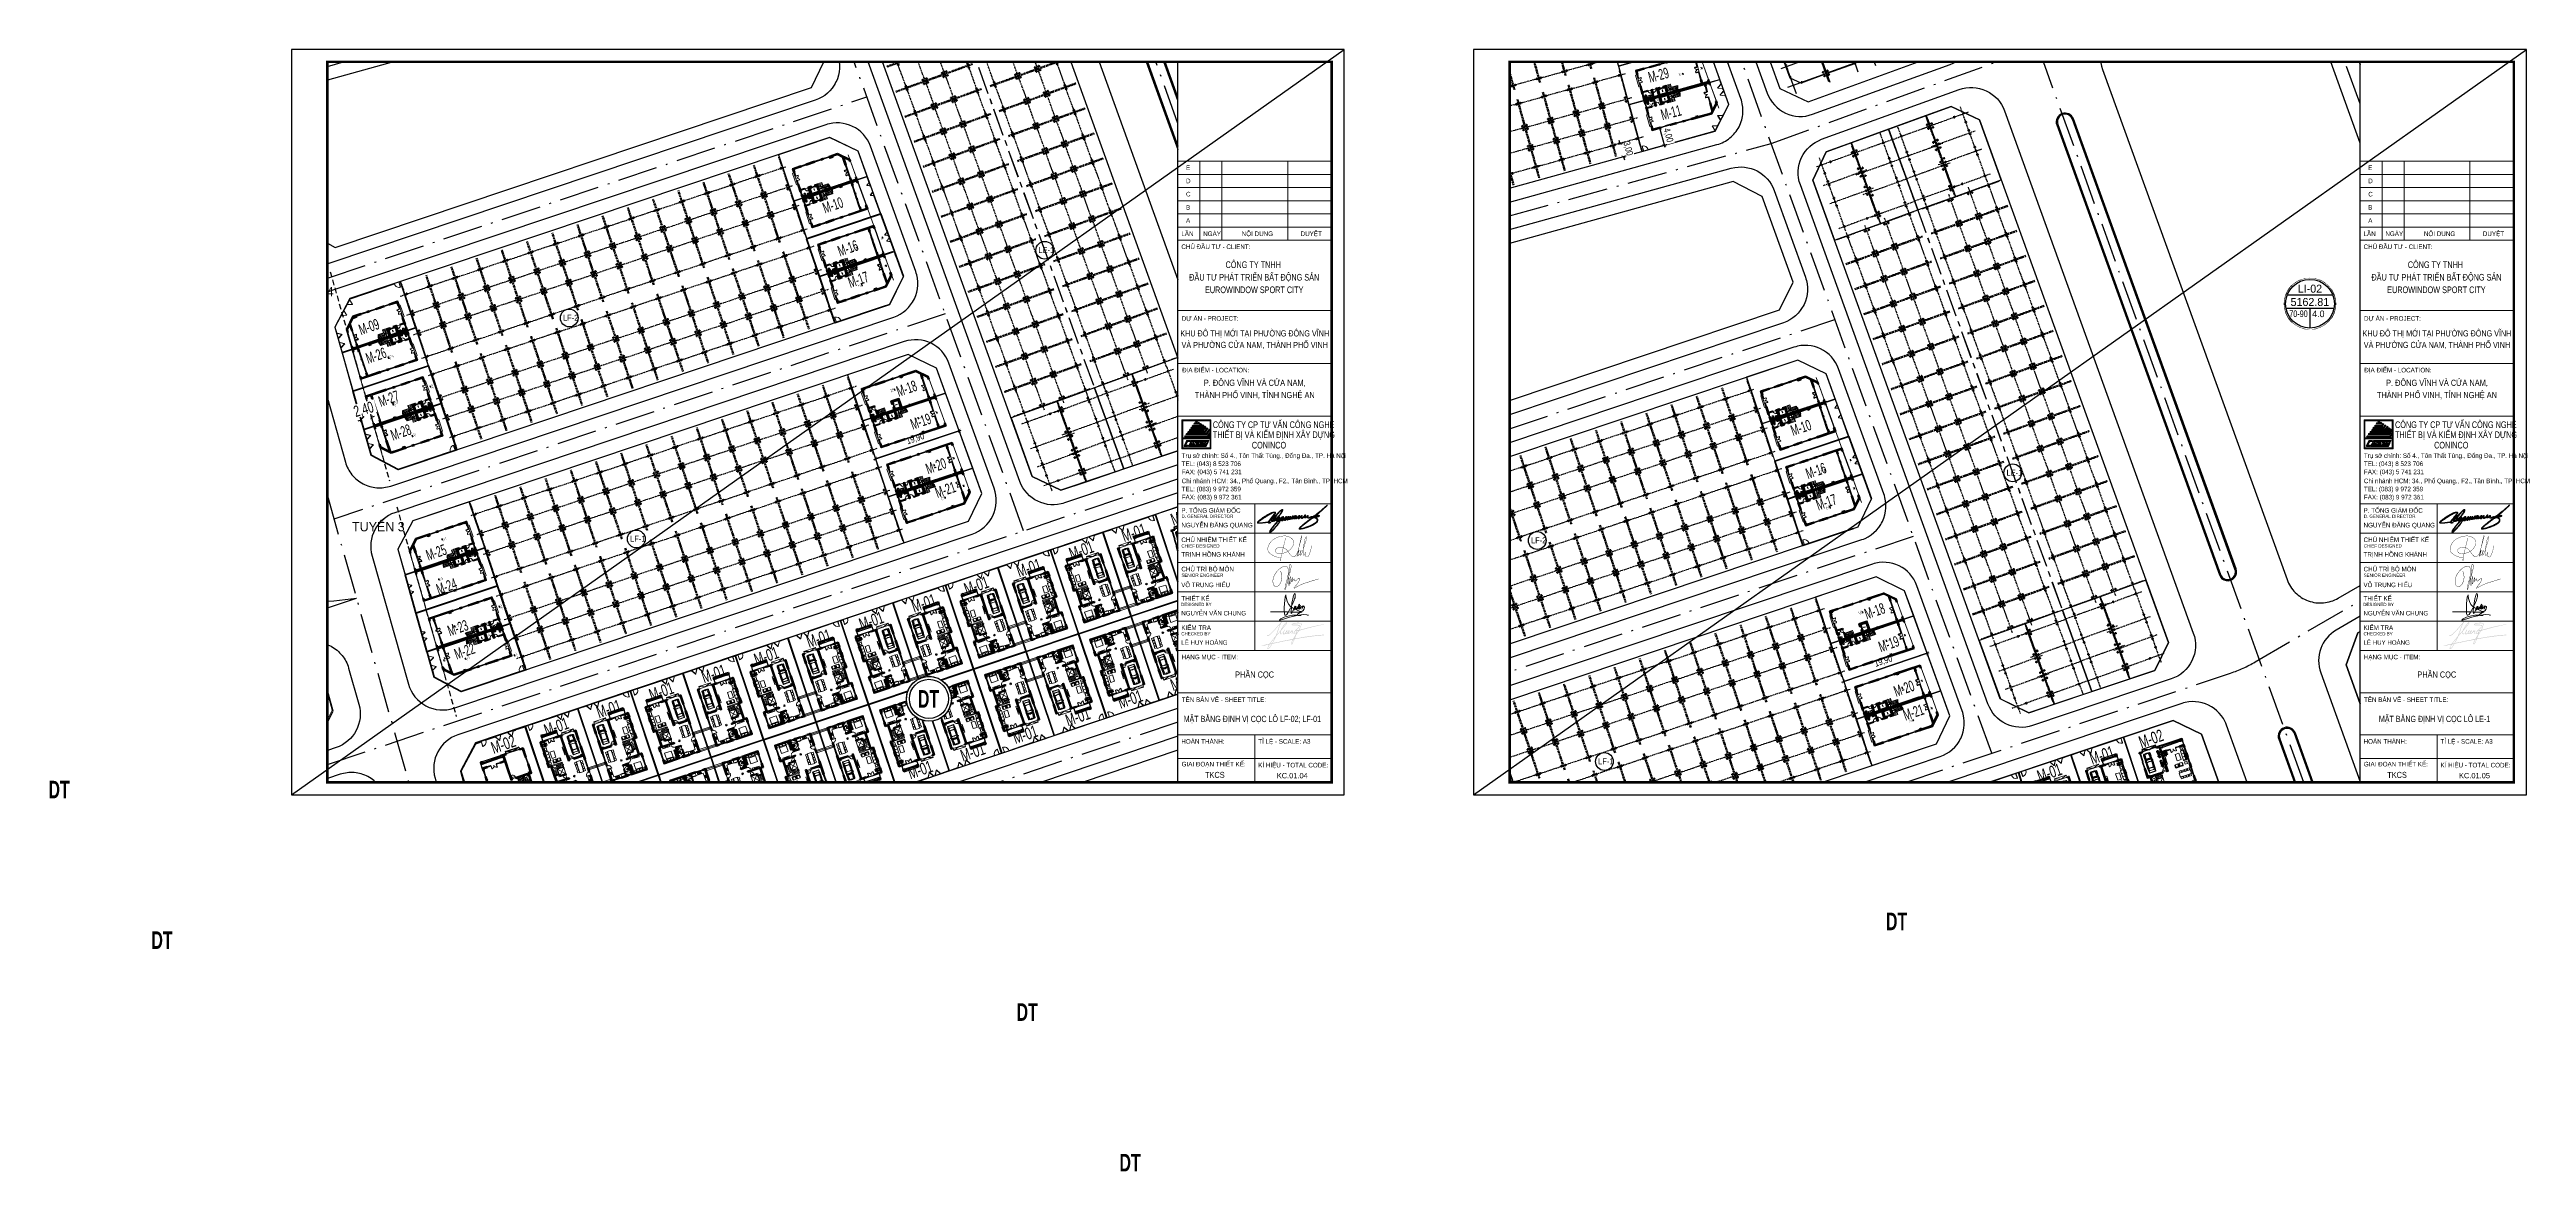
# Model space of a CAD drawing. Header units: metres. Extents: x 568006 to 1139366, y 2064802 to 4131555.
# Drawn here: x 569259 to 569818, y 2064899 to 2065152 of the extents above; entities that cross this region are included whole.
import ezdxf
from ezdxf.enums import TextEntityAlignment as Align
from ezdxf.xclip import XClip

# ---------------------------------------------------------------- set-up
doc = ezdxf.new("R2010")
doc.units = ezdxf.units.M
doc.header["$XCLIPFRAME"] = 0
for name, pattern in [('$AUDIT_BAD_LTYPE2', [0]), ('ACAD_ISO10W100', [18.5, 12, -3, 0.5, -3]), ('CENTER', [2, 1.25, -0.25, 0.25, -0.25]), ('CENTER2', [1.125, 0.75, -0.125, 0.125, -0.125]), ('DASHED', [0.75, 0.5, -0.25]), ('DOT', [0.25, 0, -0.25]), ('HIDDEN', [0.375, 0.25, -0.125]), ('HIDDEN2', [0.1875, 0.125, -0.0625]), ('X-5M-G-MB PHONGNGU$0$HIDDEN2', [0.1875, 0.125, -0.0625]), ('xref-thap C (mb tang 32-2)$0$HIDDEN', [0.375, 0.25, -0.125]), ('Xref-VCMT-BT3 - tuong bao$0$HIDDEN', [0.375, 0.25, -0.125])]:
    doc.linetypes.add(name, pattern=pattern)
doc.layers.get('0').update_dxf_attribs({"linetype": 'CONTINUOUS'})
doc.layers.get('DEFPOINTS').update_dxf_attribs({"color": 152, "linetype": 'CONTINUOUS'})
doc.layers.add('-AREA', color=2, linetype='CONTINUOUS', plot=False)
doc.layers.add('KCS_Plotter', color=11, linetype='CONTINUOUS', plot=False)
for name, color, linetype, lineweight in [('-CONCRETE', 1, 'CONTINUOUS', 35), ('-DIM', 9, 'CONTINUOUS', 13), ('-DOOR', 137, 'CONTINUOUS', 9), ('-FURNITURE', 46, 'CONTINUOUS', 9), ('-HATCH', 8, 'CONTINUOUS', 5), ('-HIDE', 3, 'HIDDEN', 13), ('-KH', 143, 'CONTINUOUS', 13), ('-LINE1', 7, 'CONTINUOUS', 18), ('-LINE2', 252, 'CONTINUOUS', 9), ('-STEEL1', 1, 'CONTINUOUS', 35), ('-TEXT', 7, 'CONTINUOUS', 15), ('-WALL', 4, 'CONTINUOUS', 35), ('A-Cay', 75, 'CONTINUOUS', 5), ('A-KY HIEU', 34, 'CONTINUOUS', 20), ('A-TEXT', 7, 'CONTINUOUS', 18), ('Bighome_khuat', 251, 'DASHED', 5), ('boDnv', 54, 'CONTINUOUS', 25), ('CUA', 147, 'CONTINUOUS', 5), ('datKeSog', 251, 'CONTINUOUS', 13), ('datMatNc', 150, 'CONTINUOUS', 13), ('E- RANH GIOI', 1, 'CENTER', 13), ('EC-Thiet bi', 8, 'CONTINUOUS', 25), ('hung-demlonha', 7, 'CONTINUOUS', 15), ('kata_text', 254, 'CONTINUOUS', 30)]:
    doc.layers.add(name, color=color, linetype=linetype, lineweight=lineweight)
for name, color, linetype in [('01.AXIS', 160, 'CENTER2'), ('12. NET DIM', 7, 'CONTINUOUS'), ('APOLIC', 7, 'CONTINUOUS'), ('BoThamCo', 94, 'CONTINUOUS'), ('CDC.01.AXIS', 160, 'CENTER2'), ('ChiaLo', 128, 'CENTER'), ('dat cong cong', 240, 'CONTINUOUS'), ('datHTKT', 20, 'CONTINUOUS'), ('datOBt', 42, 'CONTINUOUS'), ('datoHonHop', 42, 'CONTINUOUS'), ('datOlienke', 42, 'CONTINUOUS'), ('datOXh', 42, 'CONTINUOUS'), ('datTruog', 134, 'CONTINUOUS'), ('ddc', 32, 'CONTINUOUS'), ('ghi_chu', 7, 'CONTINUOUS'), ('hacth sdd', 8, 'CONTINUOUS'), ('hatchViaHe+LogDg', 129, 'CONTINUOUS'), ('Khung ban ve', 7, 'CONTINUOUS'), ('KTEN', 7, 'CONTINUOUS'), ('LogDg', 7, 'CONTINUOUS'), ('LogDg phu', 7, 'CONTINUOUS'), ('loKBT', 42, 'CONTINUOUS'), ('LoLK', 6, 'CONTINUOUS'), ('QH', 7, 'CONTINUOUS'), ('RANHGIOI', 2, 'HIDDEN'), ('SOLO', 7, 'CONTINUOUS'), ('TEXT25', 2, 'CONTINUOUS'), ('TimDg', 222, 'CONTINUOUS'), ('ViaHeS', 32, 'CONTINUOUS'), ('ViaHeSphu', 32, 'CONTINUOUS')]:
    doc.layers.add(name, color=color, linetype=linetype)
doc.styles.add('1', font='arial.ttf')
doc.styles.add('A1-arial', font='arial.ttf')
doc.styles.add('AA - Arial - Regular', font='arial.ttf', dxfattribs={"height": 250})
doc.styles.add('ARIAL', font='arial.ttf', dxfattribs={"height": 5})
doc.styles.add('ARIALB', font='', dxfattribs={"width": 0.75})
doc.styles.add('avantH', font='', dxfattribs={"height": 10})
doc.styles.add('avh', font='')
doc.styles.add('kieuchuDim', font='arial.ttf', dxfattribs={"width": 0.75})
doc.styles.add('KTHUOC', font='', dxfattribs={"width": 0.8})
doc.styles.add('QH1', font='arialbd.ttf', dxfattribs={"width": 0.8})
doc.styles.add('rms', font='romans.shx', dxfattribs={"width": 0.7, "bigfont": 'vns.shx'})
doc.styles.add('SVN_AVO_thuong', font='')
doc.styles.add('T1', font='', dxfattribs={"height": 200})
doc.styles.add('TD2', font='')
doc.styles.add('vnavanth', font='', dxfattribs={"width": 0.8})
doc.styles.add('VnBlackH', font='')
doc.styles.add('VNH', font='', dxfattribs={"height": 2.5})
doc.styles.get('ARIALB').set_extended_font_data('.VnArialH', bold=True)
doc.styles.get('avantH').set_extended_font_data('.VnAvantH')
doc.styles.get('avh').set_extended_font_data('.VnAvantH')
doc.styles.get('KTHUOC').set_extended_font_data('.VnArial NarrowH')
doc.styles.get('SVN_AVO_thuong').set_extended_font_data('SVN-Avo')
doc.styles.get('T1').set_extended_font_data('VNgeometric Light')
doc.styles.get('TD2').set_extended_font_data('.VnBodoniH')
doc.styles.get('vnavanth').set_extended_font_data('.VnAvantH')
doc.styles.get('VnBlackH').set_extended_font_data('.VnBlackH')
doc.styles.get('VNH').set_extended_font_data('.VnArial NarrowH')
doc.linetypes.add('ADL', pattern='A,0.125,-0.15,["++",rms,S=0.5,R=0,X=0,Y=-0.2245],-1.35,1.125', length=2.75)
doc.dimstyles.new('tien', dxfattribs={"dimscale": 0, "dimtxt": 2.5, "dimasz": 0.75, "dimexe": 0.45, "dimexo": 0, "dimgap": 0.5, "dimtad": 1, "dimzin": 1, "dimtxsty": 'KTHUOC', "dimblk1": 'ARCHTICK', "dimblk2": 'ARCHTICK', "dimsah": 1, "dimcen": 1, "dimdle": 0.45, "dimclrd": 37, "dimclre": 37, "dimclrt": 7, "dimaunit": 1, "dimadec": 0, "dimazin": 0, "dimtfac": 1, "dimtix": 1, "dimtofl": 0, "dimtmove": 2, "dimatfit": 3, "dimldrblk": 'ARCHTICK', "dimfxl": 1, "dimtfill": 1, "dimtolj": 1, "dimtzin": 1, "dimarcsym": 0})
doc.dimstyles.new('tien 1', dxfattribs={"dimscale": 0, "dimtxt": 1.5, "dimasz": 0.75, "dimexe": 0.45, "dimexo": 0, "dimgap": 0.5, "dimtad": 1, "dimzin": 1, "dimtxsty": 'KTHUOC', "dimblk1": 'ARCHTICK', "dimblk2": 'ARCHTICK', "dimsah": 1, "dimcen": 1, "dimdle": 0.45, "dimclrd": 37, "dimclre": 37, "dimclrt": 7, "dimaunit": 1, "dimadec": 0, "dimazin": 0, "dimtfac": 1, "dimtix": 1, "dimtofl": 0, "dimtmove": 2, "dimatfit": 3, "dimldrblk": 'ARCHTICK', "dimfxl": 1, "dimtfill": 1, "dimtolj": 1, "dimtzin": 1, "dimarcsym": 0})

# ---------------------------------------------------------------- blocks, each defined once
blk = doc.blocks.new('A$C4EFA0292')
h = blk.add_hatch(color=0)
h.paths.add_polyline_path([(-0.3, 4.29), (0.3, 4.29), (0, 4.69)])
h.paths.add_polyline_path([(0.39, 4.43), (0, 4.69), (0.3, 4.29)])
h.paths.add_polyline_path([(4.69, 4.69), (5, 5), (-5, 5), (-4.69, 4.69)])
h.paths.add_polyline_path([(4.69, -4.69), (5, -5), (5, 5), (4.69, 4.69)])
h.paths.add_polyline_path([(-4.69, 4.69), (-5, 5), (-5, -5), (-4.69, -4.69)])
h.paths.add_polyline_path([(5, -5), (4.69, -4.69), (-4.69, -4.69), (-5, -5)])
h.paths.add_polyline_path([(0.34, -3.76), (0.59, -3.2), (0.43, -3.2), (0.17, -3.76), (-0.17, -3.76), (0.08, -3.2), (-0.09, -3.2), (-0.34, -3.76), (-0.65, -3.76), (-0.65, -3.2), (-0.9, -3.76), (-1.21, -3.76), (-0.96, -3.2), (-1.13, -3.2), (-1.27, -3.5, -0.293611), (-1.67, -3.76), (-1.87, -3.76, -0.546059), (-2.07, -3.45), (-1.96, -3.2), (-2.3, -3.2), (-2.75, -4.18), (3.36, -4.18), (3.81, -3.2), (3.46, -3.2), (3.33, -3.5, -0.293611), (2.93, -3.76), (2.72, -3.76, -0.546059), (2.52, -3.45), (2.64, -3.2), (1.98, -3.2), (1.87, -3.43, 0.750604), (1.91, -3.47, 0.385557), (2.02, -3.42), (2.06, -3.33), (2.4, -3.33), (2.29, -3.57, -0.293611), (2.01, -3.76), (1.63, -3.76, -0.546059), (1.48, -3.53), (1.64, -3.2), (1.46, -3.2), (1.21, -3.76), (0.9, -3.76), (0.9, -3.2), (0.65, -3.76)])
h.paths.add_polyline_path([(-1.79, -2.07), (-2.23, -3.04), (-1.89, -3.04), (-1.75, -2.75, -0.293611), (-1.35, -2.49), (-1.15, -2.49, -0.546059), (-0.95, -2.8), (-1.06, -3.04), (-0.89, -3.04), (-0.64, -2.49), (-0.33, -2.49), (-0.33, -3.04), (-0.07, -2.49), (0.24, -2.49), (-0.02, -3.04), (0.16, -3.04), (0.4, -2.5), (0.75, -2.5), (0.5, -3.04), (0.66, -3.04), (0.92, -2.49), (1.23, -2.49), (1.23, -3.04), (1.48, -2.49), (1.79, -2.49), (1.54, -3.04), (1.71, -3.04), (1.88, -2.67, -0.293611), (2.16, -2.49), (2.55, -2.49, -0.546059), (2.69, -2.71), (2.6, -2.91), (2.25, -2.91), (2.3, -2.81, 0.750604), (2.26, -2.78, 0.385557), (2.15, -2.82), (2.05, -3.04), (2.71, -3.04), (2.84, -2.75, -0.293611), (3.24, -2.49), (3.45, -2.49, -0.546059), (3.65, -2.8), (3.54, -3.04), (3.88, -3.04), (4.32, -2.07)])
h.paths.add_polyline_path([(-2.28, -2.51), (-2.08, -2.07), (-2.96, -2.07, 0.293611), (-3.52, -2.43), (-4.23, -3.98, 0.546059), (-4.1, -4.18), (-3.04, -4.18), (-2.84, -3.74), (-3.4, -3.74, -0.546059), (-3.54, -3.52), (-3.16, -2.69, -0.293611), (-2.87, -2.51)])
h.paths.add_polyline_path([(-1.44, -2.82), (-1.54, -3.04), (-1.4, -3.04), (-1.3, -2.81, 0.750604), (-1.34, -2.78, 0.385557)])
h.paths.add_polyline_path([(-1.48, -3.2), (-1.62, -3.2), (-1.72, -3.43, 0.750604), (-1.68, -3.47, 0.385557), (-1.58, -3.42)], flags=17)
h.paths.add_polyline_path([(3.3, -2.81, 0.750604), (3.26, -2.78, 0.385557), (3.15, -2.82), (3.05, -3.04), (3.19, -3.04)], flags=17)
h.paths.add_polyline_path([(3.12, -3.2), (2.98, -3.2), (2.87, -3.43, 0.750604), (2.91, -3.47, 0.385557), (3.02, -3.42)], flags=17)
h.paths.add_polyline_path([(4.69, -1.56), (4.41, -1.2), (-4.41, -1.2), (-4.69, -1.56)])
h.paths.add_polyline_path([(4.69, -0.79), (4.41, -1.2), (4.69, -1.56)])
h.paths.add_polyline_path([(4.69, -0.01), (4.69, 0.77), (3.86, -0.47), (4.14, -0.83)])
h.paths.add_polyline_path([(-3.86, -0.47), (-4.14, -0.83), (4.14, -0.83), (3.86, -0.47)])
h.paths.add_polyline_path([(3.59, -0.1), (3.32, 0.27), (-3.32, 0.27), (-3.59, -0.1)])
h.paths.add_polyline_path([(3.59, -0.1), (4.69, 1.55), (4.69, 1.56), (4.34, 1.8), (3.32, 0.27)])
h.paths.add_polyline_path([(3.98, 2.04), (3.62, 2.27), (2.77, 1), (3.04, 0.63)])
h.paths.add_polyline_path([(3.04, 0.63), (2.77, 1), (-2.77, 1), (-3.04, 0.63)])
h.paths.add_polyline_path([(2.49, 1.36), (2.22, 1.73), (-2.22, 1.73), (-2.49, 1.36)])
h.paths.add_polyline_path([(2.49, 1.36), (3.26, 2.51), (2.9, 2.75), (2.22, 1.73)])
h.paths.add_polyline_path([(1.95, 2.09), (2.54, 2.99), (2.19, 3.23), (1.67, 2.46)])
h.paths.add_polyline_path([(-1.67, 2.46), (-1.95, 2.09), (1.95, 2.09), (1.67, 2.46)])
h.paths.add_polyline_path([(1.83, 3.47), (1.47, 3.71), (1.12, 3.19), (1.4, 2.82)])
h.paths.add_polyline_path([(1.4, 2.82), (1.12, 3.19), (-1.12, 3.19), (-1.4, 2.82)])
h.paths.add_polyline_path([(0.85, 3.56), (1.11, 3.95), (0.75, 4.19), (0.57, 3.92)])
h.paths.add_polyline_path([(0.85, 3.56), (0.57, 3.92), (-0.57, 3.92), (-0.85, 3.56)])
at = {"color": 0}
for points in [[(5, 5), (-5, 5), (-4.69, 4.69), (4.69, 4.69), (5, 5)], [(-4.69, 4.69), (-5, 5), (-5, -5), (-4.69, -4.69), (-4.69, 4.69)], [(3.32, 0.27), (-3.32, 0.27), (-3.59, -0.1), (3.59, -0.1), (3.32, 0.27)], [(2.77, 1), (-2.77, 1), (-3.04, 0.63), (3.04, 0.63), (2.77, 1)], [(2.22, 1.73), (-2.22, 1.73), (-2.49, 1.36), (2.49, 1.36), (2.22, 1.73)], [(1.67, 2.46), (-1.67, 2.46), (-1.95, 2.09), (1.95, 2.09), (1.67, 2.46)], [(1.12, 3.19), (-1.12, 3.19), (-1.4, 2.82), (1.4, 2.82), (1.12, 3.19)], [(0.57, 3.92), (-0.57, 3.92), (-0.85, 3.56), (0.85, 3.56), (0.57, 3.92)], [(0, 4.69), (-0.3, 4.29), (0.3, 4.29), (0, 4.69)], [(0.39, 4.43), (0, 4.69), (0.3, 4.29), (0.39, 4.43)], [(1.11, 3.95), (0.75, 4.19), (0.57, 3.92), (0.85, 3.56), (1.11, 3.95)], [(1.83, 3.47), (1.47, 3.71), (1.12, 3.19), (1.4, 2.82), (1.83, 3.47)], [(2.54, 2.99), (2.19, 3.23), (1.67, 2.46), (1.95, 2.09), (2.54, 2.99)], [(3.26, 2.51), (2.9, 2.75), (2.22, 1.73), (2.49, 1.36), (3.26, 2.51)], [(3.98, 2.04), (3.62, 2.27), (2.77, 1), (3.04, 0.63), (3.98, 2.04)], [(4.69, 1.55), (4.69, 1.56), (4.34, 1.8), (3.32, 0.27), (3.59, -0.1), (4.69, 1.55)], [(4.69, -0.01), (4.69, 0.77), (3.86, -0.47), (4.14, -0.83), (4.69, -0.01)], [(5, 5), (4.69, 4.69), (4.69, -4.69), (5, -5), (5, 5)], [(4.69, -4.69), (-4.69, -4.69), (-5, -5), (5, -5), (4.69, -4.69)], [(4.41, -1.2), (-4.41, -1.2), (-4.69, -1.56), (4.69, -1.56), (4.41, -1.2)], [(3.86, -0.47), (-3.86, -0.47), (-4.14, -0.83), (4.14, -0.83), (3.86, -0.47)], [(4.69, -0.79), (4.41, -1.2), (4.69, -1.56), (4.69, -0.79)]]:
    blk.add_lwpolyline(points, close=True, dxfattribs=at)
for points in [[(-2.08, -2.07), (-2.96, -2.07, 0.293611), (-3.52, -2.43), (-4.23, -3.98, 0.546059), (-4.1, -4.18), (-3.04, -4.18), (-2.84, -3.74), (-3.4, -3.74, -0.546059), (-3.54, -3.52), (-3.16, -2.69, -0.293611), (-2.87, -2.51), (-2.28, -2.51), (-2.08, -2.07)], [(1.9, -3.47, -0.546059), (1.87, -3.43), (1.98, -3.2), (2.64, -3.2), (2.52, -3.45, 0.546059), (2.72, -3.76), (2.93, -3.76, 0.293611), (3.33, -3.5), (3.46, -3.2), (3.81, -3.2), (3.36, -4.18), (-2.75, -4.18), (-2.3, -3.2), (-1.96, -3.2), (-2.07, -3.45, 0.546059), (-1.87, -3.76), (-1.67, -3.76, 0.293611), (-1.27, -3.5), (-1.13, -3.2), (-0.96, -3.2), (-1.21, -3.76), (-0.9, -3.76), (-0.65, -3.2), (-0.65, -3.76), (-0.34, -3.76), (-0.09, -3.2), (0.08, -3.2), (-0.17, -3.76), (0.17, -3.76), (0.43, -3.2), (0.59, -3.2), (0.34, -3.76), (0.65, -3.76), (0.9, -3.2), (0.9, -3.76), (1.21, -3.76), (1.46, -3.2), (1.64, -3.2), (1.48, -3.53, 0.546059), (1.63, -3.76), (2.01, -3.76, 0.293611), (2.29, -3.57), (2.4, -3.33), (2.06, -3.33), (2.02, -3.42, -0.293611), (1.94, -3.47), (1.9, -3.47, -0.546059)], [(4.32, -2.07), (-1.79, -2.07), (-2.23, -3.04), (-1.89, -3.04), (-1.75, -2.75, -0.293611), (-1.35, -2.49), (-1.15, -2.49, -0.546059), (-0.95, -2.8), (-1.06, -3.04), (-0.89, -3.04), (-0.64, -2.49), (-0.33, -2.49), (-0.33, -3.04), (-0.07, -2.49), (0.24, -2.49), (-0.02, -3.04), (0.16, -3.04), (0.4, -2.5), (0.75, -2.5), (0.5, -3.04), (0.66, -3.04), (0.92, -2.49), (1.23, -2.49), (1.23, -3.04), (1.48, -2.49), (1.79, -2.49), (1.54, -3.04), (1.71, -3.04), (1.88, -2.67, -0.293611), (2.16, -2.49), (2.55, -2.49, -0.546059), (2.69, -2.71), (2.6, -2.91), (2.25, -2.91), (2.3, -2.81, 0.546059), (2.27, -2.77), (2.23, -2.77, 0.293611), (2.15, -2.82), (2.05, -3.04), (2.71, -3.04), (2.84, -2.75, -0.293611), (3.24, -2.49), (3.45, -2.49, -0.546059), (3.65, -2.8), (3.54, -3.04), (3.88, -3.04), (4.32, -2.07)], [(-1.48, -3.2), (-1.62, -3.2), (-1.72, -3.43, 0.546055), (-1.7, -3.47, 0.000001), (-1.7, -3.47, 0.000002), (-1.7, -3.47), (-1.7, -3.47), (-1.65, -3.47, 0.293611), (-1.58, -3.42), (-1.48, -3.2)], [(-1.32, -2.77, -0.546059), (-1.3, -2.81), (-1.4, -3.04), (-1.54, -3.04), (-1.44, -2.82, -0.293611), (-1.37, -2.77), (-1.32, -2.77, -0.546059)], [(2.9, -3.47, -0.546059), (2.87, -3.43), (2.98, -3.2), (3.12, -3.2), (3.02, -3.42, -0.293611), (2.94, -3.47), (2.9, -3.47, -0.546059)], [(3.27, -2.77, -0.546059), (3.3, -2.81), (3.19, -3.04), (3.05, -3.04), (3.15, -2.82, -0.293611), (3.23, -2.77), (3.27, -2.77, -0.546059)]]:
    blk.add_lwpolyline(points, format="xyb", close=True, dxfattribs=at)
blk = doc.blocks.new('dangquang')
h = blk.add_hatch()
h.set_pattern_fill('ANSI37', color=256, scale=0.236196, style=0)
h.set_pattern_definition([(45, (-5773.122482, -1094.844994), (-0.02087697416, 0.02087697416), []), (135, (-5773.122482, -1094.844994), (-0.02087697416, -0.02087697416), [])])
h.paths.add_polyline_path([(11.6, 2.4), (11.7, 2.4), (11.8, 2.4), (11.9, 2.5), (12, 2.5), (12.1, 2.5), (12.2, 2.6), (12.3, 2.6), (12.4, 2.6), (12.4, 2.6), (12.5, 2.7), (12.5, 2.7), (12.6, 2.7), (12.6, 2.7), (12.6, 2.8), (12.7, 2.8), (12.7, 2.8), (12.7, 2.8), (12.7, 2.8), (12.8, 2.9), (12.8, 2.9), (12.8, 2.9), (12.8, 2.9), (12.8, 3), (12.8, 3), (12.8, 3), (12.8, 3), (12.8, 3), (12.8, 3.1), (12.8, 3.1), (12.8, 3.1), (12.8, 3.1), (12.8, 3.1), (12.8, 3.2), (12.7, 3.2), (12.7, 3.2), (12.7, 3.2), (12.6, 3.2), (12.6, 3.2), (12.6, 3.2), (12.5, 3.2), (12.5, 3.2), (12.4, 3.2), (12.4, 3.2), (12.3, 3.3), (12.2, 3.3), (12.2, 3.3), (12.1, 3.3), (12.1, 3.3), (12, 3.3), (11.9, 3.3), (11.9, 3.3), (11.8, 3.3), (11.8, 3.3), (11.7, 3.3), (11.6, 3.3), (11.6, 3.3), (11.5, 3.3), (11.5, 3.2), (11.4, 3.2), (11.3, 3.2), (11.3, 3.2), (11.2, 3.2), (11.2, 3.3), (11.2, 3.3), (11.2, 3.3), (11.2, 3.3), (11.2, 3.4), (11.3, 3.4), (11.3, 3.5), (11.4, 3.6), (11.5, 3.7), (11.7, 3.8), (11.8, 3.9), (12, 4.1), (12.2, 4.2), (12.4, 4.4), (12.7, 4.6), (12.9, 4.8), (13.1, 5), (13.3, 5.2), (13.5, 5.4), (13.7, 5.5), (13.9, 5.7), (14.1, 5.9), (14.3, 6.1), (14.5, 6.2), (14.7, 6.4), (14.9, 6.6), (15.1, 6.7), (15.2, 6.9), (15.4, 7), (15.5, 7.2), (15.7, 7.3), (15.8, 7.4), (15.9, 7.6), (16.1, 7.7), (16.2, 7.8), (16.3, 7.9), (16.3, 7.9), (16.4, 8), (16.5, 8.1), (16.6, 8.2), (16.6, 8.2), (16.7, 8.3), (16.7, 8.3), (16.8, 8.4), (16.8, 8.4), (16.9, 8.5), (16.9, 8.5), (16.9, 8.5), (16.9, 8.5), (16.9, 8.5), (16.9, 8.5), (16.9, 8.5), (16.8, 8.5), (16.8, 8.4), (16.7, 8.4), (16.6, 8.3), (16.5, 8.2), (16.4, 8.1), (16.2, 8), (16.1, 7.8), (15.9, 7.7), (15.7, 7.5), (15.6, 7.4), (15.4, 7.2), (15.2, 7.1), (15, 6.9), (14.8, 6.7), (14.6, 6.6), (14.4, 6.4), (14.2, 6.2), (14, 6.1), (13.8, 5.9), (13.5, 5.6), (13.2, 5.4), (12.9, 5.2), (12.6, 4.9), (12.3, 4.7), (12, 4.4), (11.7, 4.2), (11.4, 4), (11.2, 3.8), (11, 3.6), (10.8, 3.5), (10.7, 3.3), (10.6, 3.3), (10.5, 3.2), (10.4, 3.1), (10.3, 3.1), (10.2, 3), (10.2, 3), (10.1, 3), (10, 2.9), (10, 2.9), (9.9, 2.9), (9.8, 2.8), (9.8, 2.8), (9.7, 2.8), (9.7, 2.8), (9.7, 2.7), (9.6, 2.7), (9.6, 2.7), (9.6, 2.7), (9.5, 2.6), (9.5, 2.6), (9.5, 2.6), (9.5, 2.6), (9.5, 2.5), (9.5, 2.5), (9.4, 2.5), (9.4, 2.4), (9.4, 2.4), (9.4, 2.4), (9.3, 2.3), (9.3, 2.3), (9.3, 2.3), (9.2, 2.2), (9.2, 2.2), (9.1, 2.1), (9.1, 2.1), (9, 2.1), (9, 2.1), (8.9, 2.1), (8.9, 2.1), (8.9, 2.1), (8.9, 2.2), (8.9, 2.2), (8.9, 2.2), (9, 2.3), (9, 2.3), (9, 2.3), (9, 2.4), (9, 2.4), (9, 2.4), (9, 2.5), (9.1, 2.5), (9.1, 2.5), (9.1, 2.6), (9.1, 2.6), (9.1, 2.6), (9.1, 2.6), (9.1, 2.6), (9, 2.6), (9, 2.7), (9, 2.7), (9, 2.7), (9, 2.7), (8.9, 2.7), (8.9, 2.7), (8.9, 2.7), (8.8, 2.7), (8.8, 2.6), (8.7, 2.6), (8.7, 2.6), (8.6, 2.5), (8.5, 2.5), (8.4, 2.5), (8.3, 2.4), (8.2, 2.4), (8.1, 2.3), (8, 2.3), (7.8, 2.2), (7.7, 2.2), (7.6, 2.1), (7.5, 2.1), (7.4, 2), (7.3, 2), (7.2, 2), (7.2, 2), (7.1, 2), (7.1, 2), (7, 2), (7, 2), (6.9, 2), (6.9, 2), (6.9, 2.1), (6.8, 2.1), (6.8, 2.2), (6.8, 2.2), (6.9, 2.3), (6.9, 2.3), (6.9, 2.4), (6.9, 2.4), (6.9, 2.5), (6.9, 2.6), (6.9, 2.6), (7, 2.7), (7, 2.7), (7, 2.8), (7, 2.8), (7, 2.9), (7, 2.9), (7, 2.9), (7, 3), (7, 3), (7, 3), (7, 3), (7, 3.1), (7, 3.1), (7, 3.1), (7, 3.1), (7, 3.1), (7, 3.1), (6.9, 3.1), (6.9, 3.1), (6.9, 3.1), (6.9, 3.1), (6.8, 3.1), (6.8, 3.1), (6.8, 3.1), (6.7, 3.1), (6.7, 3.1), (6.7, 3.1), (6.6, 3.1), (6.6, 3.1), (6.6, 3), (6.5, 3), (6.5, 3), (6.4, 2.9), (6.4, 2.9), (6.4, 2.9), (6.3, 2.8), (6.3, 2.8), (6.2, 2.7), (6.2, 2.7), (6.1, 2.6), (6.1, 2.6), (6, 2.5), (6, 2.5), (5.9, 2.5), (5.9, 2.4), (5.8, 2.4), (5.8, 2.3), (5.8, 2.3), (5.7, 2.3), (5.7, 2.2), (5.7, 2.2), (5.6, 2.2), (5.6, 2.2), (5.6, 2.1), (5.5, 2.1), (5.4, 2.1), (5.4, 2.1), (5.4, 2.1), (5.3, 2.1), (5.3, 2.1), (5.2, 2.1), (5.2, 2.2), (5.2, 2.2), (5.2, 2.3), (5.2, 2.3), (5.2, 2.3), (5.3, 2.4), (5.3, 2.4), (5.3, 2.5), (5.3, 2.5), (5.3, 2.6), (5.3, 2.6), (5.4, 2.7), (5.4, 2.8), (5.4, 2.8), (5.4, 2.9), (5.5, 2.9), (5.5, 3), (5.5, 3), (5.5, 3.1), (5.5, 3.1), (5.5, 3.1), (5.6, 3.2), (5.6, 3.2), (5.6, 3.2), (5.6, 3.3), (5.6, 3.3), (5.6, 3.3), (5.6, 3.3), (5.6, 3.3), (5.6, 3.4), (5.5, 3.4), (5.5, 3.4), (5.5, 3.4), (5.5, 3.4), (5.5, 3.4), (5.5, 3.4), (5.5, 3.4), (5.5, 3.4), (5.5, 3.4), (5.4, 3.4), (5.4, 3.4), (5.4, 3.4), (5.4, 3.4), (5.4, 3.4), (5.3, 3.4), (5.3, 3.4), (5.3, 3.3), (5.2, 3.3), (5.2, 3.3), (5.1, 3.2), (5.1, 3.2), (5.1, 3.1), (5, 3.1), (5, 3), (4.9, 3), (4.9, 2.9), (4.9, 2.8), (4.8, 2.8), (4.8, 2.7), (4.7, 2.7), (4.7, 2.6), (4.6, 2.6), (4.6, 2.5), (4.6, 2.5), (4.5, 2.4), (4.5, 2.4), (4.4, 2.4), (4.4, 2.3), (4.4, 2.3), (4.3, 2.3), (4.3, 2.2), (4.2, 2.2), (4.2, 2.1), (4.1, 2.1), (4.1, 2.1), (4.1, 2), (4.1, 2), (4, 2), (4, 1.9), (3.9, 1.9), (3.9, 1.9), (3.8, 1.9), (3.8, 1.9), (3.7, 1.9), (3.7, 1.9), (3.6, 1.9), (3.6, 1.9), (3.6, 1.9), (3.5, 2), (3.5, 2), (3.5, 2.1), (3.5, 2.1), (3.6, 2.2), (3.6, 2.2), (3.6, 2.3), (3.6, 2.3), (3.6, 2.3), (3.6, 2.4), (3.6, 2.4), (3.7, 2.4), (3.7, 2.5), (3.7, 2.5), (3.7, 2.6), (3.7, 2.6), (3.7, 2.6), (3.7, 2.7), (3.8, 2.7), (3.8, 2.8), (3.8, 2.8), (3.8, 2.8), (3.8, 2.9), (3.8, 2.9), (3.8, 2.9), (3.8, 2.9), (3.8, 3), (3.8, 3), (3.8, 3), (3.8, 3), (3.8, 3), (3.8, 3), (3.7, 3.1), (3.7, 3.1), (3.7, 3.1), (3.7, 3.1), (3.7, 3.1), (3.7, 3.1), (3.6, 3.1), (3.6, 3.1), (3.6, 3.1), (3.6, 3.1), (3.6, 3.1), (3.5, 3.1), (3.5, 3.1), (3.5, 3.1), (3.5, 3.1), (3.5, 3), (3.5, 3), (3.5, 3), (3.5, 3), (3.4, 3), (3.4, 2.9), (3.4, 2.9), (3.4, 2.9), (3.3, 2.8), (3.3, 2.8), (3.3, 2.8), (3.3, 2.7), (3.2, 2.7), (3.2, 2.6), (3.1, 2.6), (3.1, 2.5), (3, 2.5), (3, 2.4), (2.9, 2.4), (2.8, 2.3), (2.8, 2.3), (2.7, 2.2), (2.7, 2.2), (2.6, 2.1), (2.6, 2.1), (2.5, 2), (2.5, 2), (2.4, 2), (2.4, 1.9), (2.3, 1.9), (2.3, 1.9), (2.3, 1.9), (2.2, 1.8), (2.2, 1.8), (2.1, 1.8), (2.1, 1.7), (2.1, 1.7), (2, 1.7), (2, 1.7), (1.9, 1.7), (1.9, 1.7), (1.9, 1.7), (1.8, 1.7), (1.8, 1.7), (1.8, 1.7), (1.8, 1.8), (1.8, 1.8), (1.8, 1.8), (1.8, 1.9), (1.8, 1.9), (1.8, 2), (1.9, 2), (1.9, 2.1), (1.9, 2.1), (1.9, 2.2), (2, 2.2), (2, 2.3), (2.1, 2.4), (2.1, 2.4), (2.1, 2.5), (2.2, 2.5), (2.2, 2.6), (2.3, 2.6), (2.3, 2.7), (2.3, 2.7), (2.4, 2.7), (2.4, 2.8), (2.4, 2.8), (2.5, 2.8), (2.5, 2.9), (2.5, 2.9), (2.5, 2.9), (2.5, 2.9), (2.6, 3), (2.6, 3), (2.6, 3), (2.6, 3), (2.6, 3), (2.6, 3.1), (2.6, 3.1), (2.6, 3.1), (2.6, 3.1), (2.6, 3.1), (2.6, 3.1), (2.6, 3.1), (2.5, 3.1), (2.5, 3.2), (2.5, 3.2), (2.5, 3.2), (2.5, 3.2), (2.5, 3.2), (2.4, 3.2), (2.4, 3.2), (2.4, 3.2), (2.3, 3.2), (2.3, 3.1), (2.3, 3.1), (2.2, 3.1), (2.2, 3.1), (2.1, 3), (2.1, 3), (2, 2.9), (2, 2.8), (1.9, 2.8), (1.9, 2.7), (1.8, 2.7), (1.8, 2.6), (1.7, 2.6), (1.7, 2.5), (1.6, 2.5), (1.6, 2.4), (1.5, 2.4), (1.5, 2.3), (1.4, 2.3), (1.4, 2.2), (1.3, 2.2), (1.3, 2.2), (1.3, 2.1), (1.2, 2.1), (1.2, 2.1), (1.2, 2), (1.1, 2), (1.1, 2), (1, 1.9), (1, 1.9), (0.9, 1.9), (0.9, 1.9), (0.8, 1.9), (0.8, 1.9), (0.7, 1.9), (0.7, 1.9), (0.7, 1.9), (0.7, 2), (0.7, 2), (0.7, 2.1), (0.7, 2.1), (0.8, 2.2), (0.8, 2.2), (0.8, 2.2), (0.8, 2.3), (0.8, 2.3), (0.9, 2.4), (0.9, 2.4), (0.9, 2.5), (0.9, 2.5), (0.9, 2.5), (0.9, 2.6), (1, 2.6), (1, 2.6), (1, 2.7), (1, 2.7), (1, 2.7), (1, 2.8), (1, 2.8), (1, 2.8), (1, 2.8), (1, 2.9), (1, 2.9), (1, 2.9), (1, 2.9), (1, 2.9), (1, 2.9), (0.9, 2.9), (0.9, 3), (0.9, 3), (0.9, 3), (0.9, 3), (0.9, 3), (0.8, 3), (0.8, 3), (0.8, 3), (0.8, 3), (0.8, 2.9), (0.8, 2.9), (0.7, 2.9), (0.7, 2.9), (0.7, 2.9), (0.7, 2.9), (0.7, 2.8), (0.6, 2.8), (0.6, 2.8), (0.6, 2.8), (0.6, 2.7), (0.6, 2.7), (0.6, 2.7), (0.6, 2.7), (0.6, 2.6), (0.6, 2.6), (0.5, 2.6), (0.5, 2.6), (0.5, 2.5), (0.5, 2.5), (0.5, 2.4), (0.5, 2.4), (0.5, 2.3), (0.5, 2.3), (0.4, 2.2), (0.4, 2.2), (0.4, 2.2), (0.4, 2.1), (0.3, 2.1), (0.3, 2.1), (0.3, 2), (0.2, 2), (0.2, 2), (0.2, 1.9), (0.1, 1.9), (0.1, 1.9), (0.1, 1.8), (0, 1.8), (0, 1.7), (-0.1, 1.7), (-0.1, 1.7), (-0.2, 1.7), (-0.2, 1.7), (-0.3, 1.7), (-0.3, 1.7), (-0.3, 1.8), (-0.2, 1.8), (-0.2, 1.8), (-0.2, 1.9), (-0.2, 1.9), (-0.2, 1.9), (-0.2, 2), (-0.1, 2), (-0.1, 2), (-0.1, 2.1), (-0.1, 2.1), (0, 2.1), (0, 2.2), (0, 2.2), (0, 2.2), (0, 2.3), (0, 2.3), (0.1, 2.3), (0.1, 2.3), (0.1, 2.4), (0.1, 2.4), (0.1, 2.4), (0.1, 2.5), (0.1, 2.5), (0.2, 2.5), (0.2, 2.6), (0.2, 2.6), (0.2, 2.6), (0.2, 2.6), (0.2, 2.6), (0.2, 2.7), (0.2, 2.7), (0.3, 2.7), (0.3, 2.7), (0.3, 2.8), (0.3, 2.8), (0.3, 2.8), (0.3, 2.9), (0.3, 2.9), (0.3, 2.9), (0.3, 2.9), (0.3, 2.9), (0.3, 3), (0.4, 3), (0.4, 3), (0.4, 3), (0.4, 3), (0.4, 3), (0.4, 3.1), (0.4, 3.1), (0.4, 3.1), (0.4, 3.1), (0.3, 3.1), (0.3, 3.1), (0.3, 3.1), (0.3, 3.2), (0.3, 3.2), (0.3, 3.2), (0.3, 3.2), (0.3, 3.2), (0.3, 3.2), (0.3, 3.2), (0.3, 3.2), (0.3, 3.2), (0.2, 3.2), (0.2, 3.2), (0.2, 3.2), (0.2, 3.2), (0.2, 3.2), (0.2, 3.2), (0.1, 3.2), (0.1, 3.2), (0.1, 3.2), (0.1, 3.2), (0.1, 3.2), (0.1, 3.1), (0, 3.1), (0, 3.1), (0, 3.1), (0, 3.1), (0, 3), (-0.1, 3), (-0.1, 3), (-0.1, 3), (-0.1, 3), (-0.1, 2.9), (-0.2, 2.9), (-0.2, 2.9), (-0.2, 2.8), (-0.2, 2.8), (-0.3, 2.8), (-0.3, 2.7), (-0.3, 2.7), (-0.4, 2.6), (-0.4, 2.6), (-0.4, 2.5), (-0.5, 2.5), (-0.5, 2.4), (-0.5, 2.4), (-0.6, 2.4), (-0.6, 2.3), (-0.6, 2.3), (-0.7, 2.2), (-0.7, 2.2), (-0.7, 2.1), (-0.8, 2.1), (-0.8, 2.1), (-0.8, 2), (-0.9, 2), (-0.9, 2), (-0.9, 1.9), (-0.9, 1.9), (-1, 1.9), (-1, 1.9), (-1, 1.8), (-1.1, 1.8), (-1.1, 1.8), (-1.1, 1.7), (-1.2, 1.7), (-1.2, 1.7), (-1.3, 1.6), (-1.3, 1.7), (-1.3, 1.7), (-1.3, 1.7), (-1.3, 1.8), (-1.3, 1.8), (-1.3, 1.9), (-1.2, 1.9), (-1.2, 1.9), (-1.2, 2), (-1.2, 2), (-1.2, 2.1), (-1.1, 2.1), (-1.1, 2.1), (-1.1, 2.2), (-1.1, 2.2), (-1.1, 2.2), (-1, 2.3), (-1, 2.3), (-1, 2.4), (-1, 2.4), (-1, 2.4), (-0.9, 2.5), (-0.9, 2.6), (-0.9, 2.6), (-0.9, 2.6), (-0.9, 2.6), (-0.9, 2.7), (-0.8, 2.7), (-0.8, 2.7), (-0.8, 2.7), (-0.8, 2.8), (-0.8, 2.8), (-0.8, 2.8), (-0.8, 2.8), (-0.8, 2.8), (-0.8, 2.9), (-0.8, 2.9), (-0.8, 2.9), (-0.8, 2.9), (-0.8, 2.9), (-0.8, 2.9), (-0.8, 3), (-0.8, 3), (-0.8, 3), (-0.9, 3), (-0.9, 3), (-0.9, 3), (-0.9, 3), (-0.9, 3), (-0.9, 3), (-0.9, 3), (-0.9, 3), (-1, 3), (-1, 3), (-1, 3), (-1, 3), (-1, 3), (-1, 3), (-1, 3), (-1.1, 3), (-1.1, 2.9), (-1.1, 2.9), (-1.1, 2.9), (-1.1, 2.9), (-1.1, 2.9), (-1.1, 2.8), (-1.2, 2.8), (-1.2, 2.8), (-1.2, 2.8), (-1.2, 2.7), (-1.2, 2.7), (-1.2, 2.6), (-1.3, 2.6), (-1.3, 2.5), (-1.3, 2.5), (-1.3, 2.5), (-1.4, 2.4), (-1.4, 2.4), (-1.4, 2.4), (-1.4, 2.3), (-1.5, 2.3), (-1.5, 2.3), (-1.5, 2.2), (-1.5, 2.2), (-1.5, 2.2), (-1.6, 2.1), (-1.6, 2.1), (-1.6, 2.1), (-1.6, 2), (-1.7, 2), (-1.7, 2), (-1.7, 1.9), (-1.8, 1.9), (-1.8, 1.9), (-1.9, 1.8), (-1.9, 1.8), (-2, 1.8), (-2, 1.7), (-2, 1.7), (-2.1, 1.6), (-2.1, 1.6), (-2.2, 1.6), (-2.2, 1.5), (-2.2, 1.5), (-2.3, 1.4), (-2.3, 1.4), (-2.4, 1.4), (-2.4, 1.3), (-2.4, 1.3), (-2.5, 1.3), (-2.5, 1.2), (-2.6, 1.2), (-2.6, 1.2), (-2.7, 1.2), (-2.7, 1.2), (-2.8, 1.2), (-2.8, 1.3), (-2.7, 1.3), (-2.7, 1.3), (-2.7, 1.4), (-2.7, 1.4), (-2.7, 1.4), (-2.7, 1.5), (-2.6, 1.5), (-2.6, 1.6), (-2.6, 1.6), (-2.6, 1.6), (-2.6, 1.7), (-2.5, 1.7), (-2.5, 1.8), (-2.5, 1.8), (-2.5, 1.8), (-2.4, 1.9), (-2.4, 1.9), (-2.4, 1.9), (-2.4, 2), (-2.4, 2), (-2.3, 2.1), (-2.3, 2.1), (-2.3, 2.1), (-2.3, 2.2), (-2.3, 2.2), (-2.2, 2.2), (-2.2, 2.3), (-2.2, 2.3), (-2.2, 2.3), (-2.2, 2.3), (-2.2, 2.4), (-2.2, 2.4), (-2.1, 2.4), (-2.1, 2.4), (-2.1, 2.4), (-2.1, 2.5), (-2.1, 2.5), (-2.1, 2.5), (-2.1, 2.5), (-2.1, 2.5), (-2.1, 2.5), (-2.1, 2.5), (-2.1, 2.6), (-2.1, 2.6), (-2.1, 2.6), (-2.1, 2.6), (-2.1, 2.6), (-2.1, 2.6), (-2.1, 2.6), (-2.1, 2.7), (-2.1, 2.7), (-2.1, 2.7), (-2.1, 2.7), (-2.1, 2.7), (-2.1, 2.7), (-2.1, 2.7), (-2.1, 2.7), (-2.1, 2.7), (-2.2, 2.7), (-2.2, 2.7), (-2.2, 2.7), (-2.2, 2.7), (-2.2, 2.7), (-2.2, 2.7), (-2.3, 2.7), (-2.3, 2.7), (-2.3, 2.7), (-2.3, 2.7), (-2.3, 2.7), (-2.4, 2.7), (-2.4, 2.6), (-2.4, 2.6), (-2.4, 2.6), (-2.4, 2.6), (-2.4, 2.6), (-2.4, 2.6), (-2.5, 2.5), (-2.5, 2.5), (-2.5, 2.5), (-2.5, 2.5), (-2.5, 2.4), (-2.6, 2.4), (-2.6, 2.4), (-2.6, 2.3), (-2.7, 2.3), (-2.7, 2.2), (-2.7, 2.2), (-2.8, 2.1), (-2.8, 2.1), (-2.8, 2), (-2.9, 2), (-2.9, 1.9), (-2.9, 1.9), (-3, 1.9), (-3, 1.8), (-3.1, 1.8), (-3.1, 1.7), (-3.1, 1.7), (-3.2, 1.7), (-3.2, 1.6), (-3.2, 1.6), (-3.3, 1.5), (-3.3, 1.5), (-3.3, 1.5), (-3.4, 1.4), (-3.4, 1.4), (-3.4, 1.4), (-3.5, 1.3), (-3.5, 1.3), (-3.6, 1.2), (-3.6, 1.2), (-3.7, 1.2), (-3.7, 1.1), (-3.8, 1.2), (-3.8, 1.2), (-3.8, 1.2), (-3.8, 1.3), (-3.8, 1.3), (-3.8, 1.4), (-3.8, 1.4), (-3.8, 1.4), (-3.8, 1.5), (-3.8, 1.5), (-3.7, 1.6), (-3.7, 1.6), (-3.7, 1.7), (-3.7, 1.7), (-3.6, 1.7), (-3.6, 1.8), (-3.6, 1.8), (-3.5, 1.9), (-3.5, 1.9), (-3.5, 2), (-3.4, 2), (-3.4, 2.1), (-3.4, 2.1), (-3.3, 2.2), (-3.3, 2.2), (-3.3, 2.2), (-3.3, 2.3), (-3.2, 2.3), (-3.2, 2.3), (-3.2, 2.4), (-3.2, 2.4), (-3.2, 2.4), (-3.2, 2.5), (-3.1, 2.5), (-3.1, 2.5), (-3.1, 2.6), (-3.1, 2.6), (-3.1, 2.6), (-3.1, 2.6), (-3.1, 2.6), (-3.1, 2.7), (-3.1, 2.7), (-3.2, 2.7), (-3.2, 2.7), (-3.2, 2.7), (-3.2, 2.7), (-3.2, 2.7), (-3.2, 2.7), (-3.3, 2.7), (-3.3, 2.7), (-3.3, 2.7), (-3.3, 2.7), (-3.4, 2.7), (-3.4, 2.6), (-3.4, 2.6), (-3.5, 2.6), (-3.5, 2.5), (-3.5, 2.5), (-3.6, 2.5), (-3.6, 2.4), (-3.6, 2.4), (-3.7, 2.3), (-3.7, 2.3), (-3.8, 2.2), (-3.8, 2.1), (-3.9, 2.1), (-3.9, 2), (-4, 1.9), (-4, 1.9), (-4.1, 1.8), (-4.2, 1.7), (-4.2, 1.7), (-4.3, 1.6), (-4.3, 1.5), (-4.4, 1.5), (-4.4, 1.4), (-4.5, 1.3), (-4.5, 1.3), (-4.6, 1.2), (-4.6, 1.1), (-4.7, 1.1), (-4.7, 1), (-4.8, 1), (-4.8, 1), (-4.8, 0.9), (-4.9, 0.9), (-4.9, 0.9), (-5, 0.8), (-5, 0.8), (-5, 0.8), (-5.1, 0.8), (-5.1, 0.8), (-5.1, 0.9), (-5.1, 0.9), (-5.1, 0.9), (-5.1, 1), (-5.1, 1), (-5.1, 1.1), (-5.1, 1.1), (-5.1, 1.1), (-5.1, 1.2), (-5.1, 1.2), (-5.1, 1.3), (-5.1, 1.3), (-5.1, 1.4), (-5.1, 1.4), (-5, 1.4), (-5, 1.5), (-5, 1.5), (-5, 1.5), (-4.9, 1.6), (-4.9, 1.6), (-4.9, 1.7), (-4.9, 1.7), (-4.8, 1.7), (-4.8, 1.8), (-4.8, 1.8), (-4.7, 1.9), (-4.7, 1.9), (-4.7, 2), (-4.6, 2), (-4.6, 2), (-4.6, 2.1), (-4.5, 2.1), (-4.5, 2.2), (-4.5, 2.2), (-4.4, 2.3), (-4.4, 2.3), (-4.4, 2.3), (-4.4, 2.4), (-4.4, 2.4), (-4.4, 2.4), (-4.3, 2.4), (-4.3, 2.5), (-4.3, 2.5), (-4.3, 2.5), (-4.3, 2.5), (-4.3, 2.5), (-4.3, 2.6), (-4.3, 2.6), (-4.3, 2.6), (-4.3, 2.6), (-4.3, 2.6), (-4.3, 2.6), (-4.3, 2.6), (-4.3, 2.6), (-4.3, 2.6), (-4.3, 2.6), (-4.3, 2.7), (-4.3, 2.7), (-4.4, 2.7), (-4.4, 2.7), (-4.4, 2.7), (-4.4, 2.7), (-4.4, 2.7), (-4.4, 2.7), (-4.4, 2.7), (-4.4, 2.7), (-4.5, 2.7), (-4.5, 2.7), (-4.5, 2.7), (-4.5, 2.7), (-4.5, 2.6), (-4.5, 2.6), (-4.6, 2.6), (-4.6, 2.6), (-4.6, 2.6), (-4.6, 2.6), (-4.6, 2.5), (-4.7, 2.5), (-4.7, 2.4), (-4.7, 2.4), (-4.8, 2.3), (-4.9, 2.3), (-4.9, 2.2), (-5, 2.1), (-5.1, 2), (-5.2, 1.9), (-5.3, 1.8), (-5.3, 1.7), (-5.4, 1.6), (-5.5, 1.5), (-5.6, 1.4), (-5.7, 1.4), (-5.7, 1.3), (-5.8, 1.2), (-5.8, 1.2), (-5.9, 1.1), (-5.9, 1.1), (-6, 1), (-6, 1), (-6.1, 0.9), (-6.1, 0.9), (-6.2, 0.8), (-6.2, 0.8), (-6.3, 0.7), (-6.3, 0.7), (-6.3, 0.6), (-6.4, 0.6), (-6.4, 0.6), (-6.5, 0.5), (-6.5, 0.5), (-6.6, 0.5), (-6.6, 0.4), (-6.7, 0.4), (-6.7, 0.5), (-6.7, 0.5), (-6.7, 0.6), (-6.7, 0.6), (-6.7, 0.6), (-6.6, 0.7), (-6.6, 0.7), (-6.6, 0.8), (-6.6, 0.8), (-6.5, 0.9), (-6.5, 0.9), (-6.5, 1), (-6.4, 1.1), (-6.4, 1.1), (-6.4, 1.2), (-6.3, 1.2), (-6.3, 1.3), (-6.3, 1.4), (-6.2, 1.4), (-6.2, 1.5), (-6.2, 1.5), (-6.1, 1.6), (-6.1, 1.6), (-6.1, 1.7), (-6, 1.8), (-6, 1.8), (-6, 1.9), (-6, 1.9), (-5.9, 1.9), (-5.9, 2), (-5.9, 2), (-5.9, 2.1), (-5.9, 2.1), (-5.9, 2.1), (-5.9, 2.2), (-5.8, 2.2), (-5.8, 2.2), (-5.8, 2.3), (-5.8, 2.3), (-5.8, 2.3), (-5.8, 2.3), (-5.8, 2.4), (-5.8, 2.4), (-5.8, 2.4), (-5.8, 2.4), (-5.8, 2.4), (-5.8, 2.5), (-5.8, 2.5), (-5.8, 2.5), (-5.8, 2.5), (-5.9, 2.5), (-5.9, 2.5), (-5.9, 2.5), (-5.9, 2.5), (-5.9, 2.6), (-5.9, 2.6), (-5.9, 2.6), (-5.9, 2.6), (-6, 2.6), (-6, 2.6), (-6, 2.6), (-6, 2.6), (-6.1, 2.6), (-6.1, 2.6), (-6.1, 2.6), (-6.1, 2.6), (-6.2, 2.6), (-6.2, 2.5), (-6.3, 2.5), (-6.3, 2.5), (-6.3, 2.5), (-6.4, 2.4), (-6.4, 2.4), (-6.5, 2.4), (-6.6, 2.3), (-6.6, 2.3), (-6.7, 2.2), (-6.8, 2.2), (-6.8, 2.1), (-6.9, 2), (-7, 2), (-7.1, 1.9), (-7.1, 1.9), (-7.2, 1.8), (-7.3, 1.7), (-7.3, 1.7), (-7.4, 1.6), (-7.4, 1.6), (-7.5, 1.6), (-7.5, 1.5), (-7.6, 1.5), (-7.6, 1.5), (-7.6, 1.4), (-7.7, 1.4), (-7.7, 1.4), (-7.7, 1.4), (-7.8, 1.3), (-7.8, 1.3), (-7.8, 1.3), (-7.9, 1.3), (-7.9, 1.2), (-8, 1.2), (-8, 1.2), (-8.1, 1.1), (-8.2, 1.1), (-8.2, 1.1), (-8.3, 1), (-8.3, 1), (-8.4, 0.9), (-8.4, 0.9), (-8.5, 0.9), (-8.5, 0.9), (-8.6, 0.8), (-8.6, 0.8), (-8.7, 0.8), (-8.7, 0.8), (-8.7, 0.8), (-8.8, 0.7), (-8.9, 0.7), (-8.9, 0.7), (-8.9, 0.7), (-8.9, 0.7), (-8.9, 0.7), (-8.9, 0.8), (-8.9, 0.8), (-8.8, 0.9), (-8.8, 0.9), (-8.8, 0.9), (-8.7, 0.9), (-8.7, 1), (-8.7, 1), (-8.6, 1), (-8.6, 1.1), (-8.5, 1.1), (-8.5, 1.2), (-8.4, 1.2), (-8.4, 1.3), (-8.3, 1.3), (-8.3, 1.3), (-8.3, 1.4), (-8.2, 1.4), (-8.2, 1.5), (-8.1, 1.5), (-8.1, 1.6), (-8.1, 1.6), (-8, 1.6), (-8, 1.7), (-8, 1.7), (-8, 1.7), (-7.9, 1.8), (-7.9, 1.8), (-7.9, 1.8), (-7.9, 1.9), (-7.9, 1.9), (-7.8, 1.9), (-7.8, 1.9), (-7.8, 2), (-7.8, 2), (-7.8, 2), (-7.8, 2), (-7.8, 2.1), (-7.8, 2.1), (-7.8, 2.1), (-7.8, 2.1), (-7.8, 2.2), (-7.8, 2.2), (-7.8, 2.2), (-7.8, 2.2), (-7.8, 2.2), (-7.8, 2.2), (-7.8, 2.2), (-7.8, 2.3), (-7.8, 2.3), (-7.9, 2.3), (-7.9, 2.3), (-7.9, 2.3), (-7.9, 2.3), (-8, 2.3), (-8, 2.2), (-8.1, 2.2), (-8.1, 2.2), (-8.2, 2.2), (-8.2, 2.1), (-8.3, 2.1), (-8.4, 2), (-8.4, 2), (-8.5, 1.9), (-8.6, 1.9), (-8.7, 1.8), (-8.8, 1.8), (-8.9, 1.7), (-9, 1.6), (-9, 1.6), (-9.1, 1.5), (-9.2, 1.4), (-9.3, 1.4), (-9.4, 1.3), (-9.4, 1.3), (-9.5, 1.2), (-9.6, 1.1), (-9.7, 1.1), (-9.7, 1), (-9.8, 1), (-9.9, 0.9), (-9.9, 0.9), (-10, 0.9), (-10, 0.8), (-10.1, 0.8), (-10.1, 0.7), (-10.2, 0.7), (-10.2, 0.7), (-10.3, 0.6), (-10.3, 0.6), (-10.4, 0.5), (-10.5, 0.5), (-10.5, 0.5), (-10.6, 0.5), (-10.6, 0.5), (-10.6, 0.5), (-10.7, 0.5), (-10.6, 0.5), (-10.6, 0.6), (-10.6, 0.6), (-10.6, 0.6), (-10.6, 0.6), (-10.5, 0.7), (-10.5, 0.7), (-10.4, 0.7), (-10.4, 0.8), (-10.3, 0.8), (-10.3, 0.9), (-10.2, 0.9), (-10.1, 1), (-10, 1), (-10, 1.1), (-9.9, 1.2), (-9.8, 1.2), (-9.7, 1.3), (-9.6, 1.4), (-9.5, 1.5), (-9.4, 1.6), (-9.3, 1.7), (-9.2, 1.7), (-9.1, 1.8), (-9, 1.9), (-8.9, 2), (-8.8, 2.1), (-8.7, 2.2), (-8.6, 2.3), (-8.6, 2.3), (-8.5, 2.4), (-8.4, 2.5), (-8.4, 2.6), (-8.3, 2.6), (-8.2, 2.7), (-8.1, 2.8), (-8.1, 2.9), (-8, 3), (-7.9, 3.1), (-7.8, 3.2), (-7.7, 3.3), (-7.7, 3.4), (-7.6, 3.4), (-7.5, 3.5), (-7.5, 3.6), (-7.4, 3.7), (-7.4, 3.7), (-7.3, 3.8), (-7.3, 3.9), (-7.2, 4), (-7.2, 4), (-7.1, 4.1), (-7.1, 4.2), (-7, 4.2), (-7, 4.3), (-6.9, 4.4), (-6.9, 4.4), (-6.8, 4.5), (-6.8, 4.6), (-6.8, 4.6), (-6.7, 4.7), (-6.7, 4.8), (-6.6, 4.9), (-6.6, 4.9), (-6.6, 5), (-6.5, 5.1), (-6.5, 5.1), (-6.5, 5.2), (-6.4, 5.2), (-6.4, 5.3), (-6.4, 5.4), (-6.4, 5.4), (-6.3, 5.5), (-6.3, 5.5), (-6.3, 5.6), (-6.3, 5.6), (-6.3, 5.7), (-6.2, 5.7), (-6.2, 5.8), (-6.2, 5.8), (-6.2, 5.8), (-6.2, 5.9), (-6.2, 5.9), (-6.2, 5.9), (-6.2, 5.9), (-6.2, 6), (-6.2, 6), (-6.2, 6), (-6.2, 6), (-6.2, 6), (-6.2, 6.1), (-6.2, 6.1), (-6.2, 6.1), (-6.3, 6.1), (-6.3, 6.1), (-6.3, 6.1), (-6.3, 6.2), (-6.3, 6.2), (-6.4, 6.2), (-6.4, 6.2), (-6.4, 6.2), (-6.4, 6.2), (-6.5, 6.2), (-6.5, 6.2), (-6.5, 6.2), (-6.6, 6.2), (-6.6, 6.2), (-6.7, 6.2), (-6.7, 6.2), (-6.7, 6.1), (-6.8, 6.1), (-6.8, 6.1), (-6.9, 6.1), (-7, 6), (-7, 6), (-7.1, 5.9), (-7.2, 5.8), (-7.3, 5.8), (-7.4, 5.7), (-7.5, 5.6), (-7.6, 5.5), (-7.7, 5.4), (-7.8, 5.3), (-7.9, 5.2), (-8, 5.1), (-8.1, 5), (-8.2, 4.9), (-8.3, 4.8), (-8.4, 4.7), (-8.5, 4.5), (-8.7, 4.4), (-8.8, 4.3), (-8.9, 4.2), (-9, 4.1), (-9.1, 4), (-9.2, 3.9), (-9.2, 3.7), (-9.3, 3.7), (-9.4, 3.6), (-9.5, 3.5), (-9.5, 3.4), (-9.6, 3.3), (-9.6, 3.2), (-9.7, 3.2), (-9.7, 3.1), (-9.8, 3.1), (-9.8, 3), (-9.9, 2.9), (-9.9, 2.9), (-10, 2.8), (-10, 2.7), (-10.1, 2.6), (-10.1, 2.6), (-10.1, 2.5), (-10.2, 2.5), (-10.2, 2.4), (-10.3, 2.3), (-10.3, 2.3), (-10.3, 2.2), (-10.4, 2.2), (-10.4, 2.1), (-10.4, 2.1), (-10.5, 2), (-10.5, 1.9), (-10.5, 1.9), (-10.5, 1.8), (-10.6, 1.8), (-10.6, 1.7), (-10.6, 1.7), (-10.6, 1.6), (-10.7, 1.6), (-10.7, 1.5), (-10.7, 1.5), (-10.7, 1.4), (-10.8, 1.3), (-10.8, 1.3), (-10.8, 1.2), (-10.8, 1.2), (-10.9, 1.1), (-10.9, 1.1), (-10.9, 1), (-10.9, 1), (-10.9, 1), (-11, 0.9), (-11, 0.8), (-11, 0.8), (-11, 0.7), (-11.1, 0.7), (-11.1, 0.6), (-11.1, 0.6), (-11.2, 0.6), (-11.2, 0.5), (-11.2, 0.5), (-11.3, 0.5), (-11.3, 0.5), (-11.4, 0.4), (-11.4, 0.4), (-11.4, 0.4), (-11.5, 0.4), (-11.5, 0.4), (-11.6, 0.3), (-11.6, 0.3), (-11.7, 0.3), (-11.8, 0.3), (-11.8, 0.3), (-11.8, 0.3), (-11.9, 0.3), (-11.9, 0.3), (-11.9, 0.4), (-11.9, 0.4), (-11.9, 0.5), (-11.9, 0.5), (-11.9, 0.6), (-11.9, 0.6), (-11.9, 0.6), (-11.9, 0.7), (-11.9, 0.7), (-11.8, 0.8), (-11.8, 0.9), (-11.8, 0.9), (-11.7, 1), (-11.7, 1), (-11.6, 1.1), (-11.6, 1.2), (-11.5, 1.3), (-11.5, 1.3), (-11.4, 1.4), (-11.4, 1.5), (-11.3, 1.5), (-11.3, 1.6), (-11.2, 1.6), (-11.2, 1.7), (-11.1, 1.8), (-11.1, 1.8), (-11, 1.9), (-11, 1.9), (-10.9, 2), (-10.9, 2.1), (-10.8, 2.1), (-10.8, 2.2), (-10.8, 2.2), (-10.7, 2.3), (-10.7, 2.4), (-10.6, 2.4), (-10.6, 2.5), (-10.5, 2.5), (-10.5, 2.6), (-10.4, 2.6), (-10.4, 2.7), (-10.3, 2.7), (-10.3, 2.8), (-10.3, 2.8), (-10.2, 2.8), (-10.2, 2.9), (-10.2, 2.9), (-10.1, 2.9), (-10.1, 2.9), (-10.1, 3), (-10.1, 3), (-10.1, 3), (-10.1, 3), (-10, 3.1), (-10, 3.1), (-10, 3.1), (-10, 3.1), (-10, 3.2), (-10, 3.2), (-10, 3.2), (-10, 3.2), (-10, 3.3), (-10.1, 3.3), (-10.1, 3.3), (-10.1, 3.3), (-10.1, 3.3), (-10.2, 3.3), (-10.2, 3.3), (-10.3, 3.3), (-10.3, 3.3), (-10.4, 3.3), (-10.4, 3.2), (-10.5, 3.2), (-10.5, 3.2), (-10.5, 3.2), (-10.6, 3.2), (-10.6, 3.1), (-10.7, 3.1), (-10.7, 3.1), (-10.7, 3.1), (-10.8, 3), (-10.8, 3), (-10.8, 3), (-10.9, 3), (-10.9, 2.9), (-10.9, 2.9), (-10.9, 2.9), (-11, 2.8), (-11, 2.8), (-11.1, 2.7), (-11.1, 2.7), (-11.2, 2.7), (-11.2, 2.7), (-11.2, 2.7), (-11.2, 2.7), (-11.2, 2.8), (-11.2, 2.8), (-11.2, 2.9), (-11.1, 2.9), (-11.1, 3), (-11.1, 3), (-11.1, 3.1), (-11, 3.1), (-11, 3.1), (-11, 3.2), (-11, 3.2), (-10.9, 3.2), (-10.9, 3.3), (-10.8, 3.3), (-10.8, 3.4), (-10.8, 3.4), (-10.7, 3.5), (-10.7, 3.5), (-10.6, 3.6), (-10.6, 3.6), (-10.5, 3.7), (-10.5, 3.7), (-10.4, 3.8), (-10.4, 3.8), (-10.4, 3.8), (-10.3, 3.9), (-10.3, 3.9), (-10.3, 3.9), (-10.2, 4), (-10.2, 4), (-10.2, 4), (-10.2, 4), (-10.1, 4.1), (-10.1, 4.1), (-10.1, 4.1), (-10.1, 4.1), (-10, 4.2), (-10, 4.2), (-10, 4.2), (-10, 4.2), (-10, 4.3), (-10, 4.3), (-9.9, 4.3), (-9.9, 4.3), (-9.9, 4.4), (-9.9, 4.4), (-9.9, 4.4), (-9.9, 4.5), (-9.9, 4.5), (-9.9, 4.5), (-9.9, 4.6), (-9.9, 4.6), (-9.9, 4.6), (-9.9, 4.7), (-10, 4.7), (-10, 4.7), (-10, 4.7), (-10, 4.8), (-10.1, 4.8), (-10.1, 4.8), (-10.1, 4.8), (-10.1, 4.9), (-10.2, 4.9), (-10.2, 4.9), (-10.2, 4.9), (-10.3, 4.9), (-10.3, 4.9), (-10.4, 4.9), (-10.4, 4.9), (-10.5, 4.9), (-10.5, 4.9), (-10.6, 4.9), (-10.6, 4.9), (-10.7, 4.9), (-10.8, 4.9), (-10.9, 4.9), (-11, 4.8), (-11.1, 4.8), (-11.2, 4.8), (-11.3, 4.7), (-11.5, 4.7), (-11.6, 4.7), (-11.8, 4.6), (-11.9, 4.6), (-12, 4.5), (-12.2, 4.4), (-12.3, 4.4), (-12.4, 4.3), (-12.6, 4.3), (-12.7, 4.2), (-12.9, 4.1), (-13, 4), (-13.2, 3.9), (-13.3, 3.9), (-13.5, 3.8), (-13.7, 3.7), (-13.9, 3.6), (-14.1, 3.5), (-14.3, 3.4), (-14.4, 3.2), (-14.6, 3.1), (-14.8, 3), (-15, 2.9), (-15.2, 2.8), (-15.4, 2.7), (-15.5, 2.6), (-15.7, 2.5), (-15.9, 2.4), (-16, 2.3), (-16.2, 2.2), (-16.3, 2.1), (-16.5, 2), (-16.6, 1.9), (-16.8, 1.8), (-16.9, 1.7), (-17, 1.6), (-17.1, 1.5), (-17.3, 1.4), (-17.4, 1.3), (-17.5, 1.2), (-17.6, 1.2), (-17.7, 1.1), (-17.8, 1), (-17.9, 0.9), (-18, 0.9), (-18.1, 0.8), (-18.2, 0.7), (-18.3, 0.6), (-18.4, 0.6), (-18.5, 0.5), (-18.6, 0.4), (-18.7, 0.4), (-18.7, 0.3), (-18.8, 0.2), (-18.9, 0.2), (-18.9, 0.1), (-19, 0.1), (-19, 0), (-19, 0), (-19.1, -0.1), (-19.1, -0.1), (-19.1, -0.2), (-19.2, -0.2), (-19.2, -0.3), (-19.2, -0.3), (-19.2, -0.3), (-19.3, -0.4), (-19.3, -0.4), (-19.3, -0.4), (-19.3, -0.5), (-19.3, -0.5), (-19.3, -0.5), (-19.3, -0.5), (-19.3, -0.6), (-19.3, -0.6), (-19.3, -0.6), (-19.3, -0.7), (-19.3, -0.7), (-19.2, -0.7), (-19.2, -0.8), (-19.2, -0.8), (-19.1, -0.8), (-19.1, -0.8), (-19, -0.8), (-19, -0.9), (-19, -0.9), (-18.9, -0.9), (-18.9, -0.9), (-18.8, -0.9), (-18.7, -0.9), (-18.7, -0.9), (-18.6, -0.9), (-18.6, -0.9), (-18.5, -0.9), (-18.4, -0.9), (-18.4, -0.9), (-18.3, -0.9), (-18.2, -0.9), (-18.1, -0.9), (-18, -0.9), (-17.9, -0.9), (-17.8, -0.9), (-17.7, -0.9), (-17.6, -0.9), (-17.5, -0.9), (-17.4, -0.8), (-17.2, -0.8), (-17.1, -0.8), (-17, -0.8), (-16.8, -0.8), (-16.7, -0.8), (-16.6, -0.7), (-16.5, -0.7), (-16.3, -0.7), (-16.2, -0.7), (-16.1, -0.6), (-15.9, -0.6), (-15.8, -0.6), (-15.6, -0.6), (-15.5, -0.6), (-15.3, -0.6), (-15.2, -0.5), (-15, -0.5), (-14.9, -0.5), (-14.8, -0.5), (-14.7, -0.5), (-14.6, -0.5), (-14.4, -0.5), (-14.4, -0.5), (-14.3, -0.5), (-14.2, -0.5), (-14.1, -0.4), (-14, -0.4), (-13.9, -0.4), (-13.9, -0.4), (-13.8, -0.4), (-13.7, -0.4), (-13.7, -0.4), (-13.6, -0.4), (-13.6, -0.4), (-13.5, -0.4), (-13.5, -0.4), (-13.4, -0.4), (-13.4, -0.5), (-13.3, -0.5), (-13.2, -0.5), (-13.2, -0.5), (-13.2, -0.5), (-13.2, -0.6), (-13.3, -0.6), (-13.3, -0.6), (-13.3, -0.6), (-13.3, -0.7), (-13.4, -0.7), (-13.4, -0.7), (-13.4, -0.7), (-13.4, -0.7), (-13.4, -0.7), (-13.5, -0.7), (-13.5, -0.8), (-13.5, -0.8), (-13.5, -0.8), (-13.5, -0.8), (-13.5, -0.8), (-13.5, -0.8), (-13.5, -0.8), (-13.5, -0.9), (-13.5, -0.9), (-13.5, -0.9), (-13.5, -0.9), (-13.5, -0.9), (-13.5, -0.9), (-13.5, -0.9), (-13.5, -0.9), (-13.4, -0.9), (-13.4, -0.9), (-13.4, -0.9), (-13.4, -0.9), (-13.3, -0.9), (-13.3, -0.9), (-13.2, -0.8), (-13.2, -0.8), (-13.1, -0.8), (-13.1, -0.8), (-13, -0.8), (-13, -0.8), (-13, -0.8), (-12.9, -0.7), (-12.8, -0.7), (-12.8, -0.7), (-12.7, -0.7), (-12.7, -0.7), (-12.6, -0.7), (-12.6, -0.7), (-12.6, -0.7), (-12.5, -0.7), (-12.5, -0.6), (-12.4, -0.6), (-12.4, -0.6), (-12.4, -0.6), (-12.3, -0.6), (-12.3, -0.5), (-12.3, -0.5), (-12.3, -0.5), (-12.3, -0.5), (-12.3, -0.5), (-12.3, -0.4), (-12.4, -0.4), (-12.4, -0.4), (-12.4, -0.4), (-12.5, -0.4), (-12.6, -0.3), (-12.6, -0.3), (-12.7, -0.3), (-12.8, -0.3), (-12.9, -0.3), (-13, -0.3), (-13.1, -0.3), (-13.2, -0.3), (-13.3, -0.2), (-13.4, -0.2), (-13.5, -0.2), (-13.7, -0.2), (-13.8, -0.2), (-14, -0.3), (-14.1, -0.3), (-14.3, -0.3), (-14.4, -0.3), (-14.6, -0.3), (-14.8, -0.3), (-15, -0.3), (-15.2, -0.4), (-15.4, -0.4), (-15.6, -0.4), (-15.8, -0.4), (-16, -0.5), (-16.2, -0.5), (-16.4, -0.5), (-16.6, -0.6), (-16.8, -0.6), (-17, -0.6), (-17.2, -0.6), (-17.4, -0.7), (-17.5, -0.7), (-17.7, -0.7), (-17.8, -0.7), (-18, -0.7), (-18.1, -0.7), (-18.2, -0.7), (-18.3, -0.7), (-18.4, -0.7), (-18.5, -0.7), (-18.6, -0.7), (-18.7, -0.7), (-18.8, -0.7), (-18.8, -0.7), (-18.9, -0.7), (-19, -0.7), (-19, -0.6), (-19, -0.6), (-19.1, -0.6), (-19.1, -0.5), (-19.1, -0.5), (-19, -0.4), (-19, -0.4), (-19, -0.3), (-19, -0.3), (-18.9, -0.3), (-18.9, -0.2), (-18.8, -0.1), (-18.7, -0.1), (-18.6, 0), (-18.5, 0.1), (-18.4, 0.2), (-18.3, 0.3), (-18.2, 0.4), (-18, 0.5), (-17.8, 0.6), (-17.6, 0.7), (-17.4, 0.9), (-17.1, 1.1), (-16.9, 1.2), (-16.6, 1.4), (-16.3, 1.6), (-15.9, 1.9), (-15.6, 2.1), (-15.2, 2.3), (-14.9, 2.5), (-14.6, 2.8), (-14.2, 3), (-13.9, 3.2), (-13.6, 3.3), (-13.3, 3.5), (-13, 3.7), (-12.7, 3.8), (-12.5, 4), (-12.2, 4.1), (-12, 4.2), (-11.8, 4.3), (-11.7, 4.4), (-11.5, 4.5), (-11.4, 4.5), (-11.2, 4.6), (-11.1, 4.6), (-11, 4.7), (-10.9, 4.7), (-10.9, 4.7), (-10.8, 4.7), (-10.7, 4.7), (-10.6, 4.7), (-10.6, 4.8), (-10.5, 4.8), (-10.5, 4.8), (-10.4, 4.7), (-10.4, 4.7), (-10.4, 4.7), (-10.3, 4.7), (-10.3, 4.7), (-10.2, 4.7), (-10.2, 4.6), (-10.2, 4.6), (-10.2, 4.6), (-10.2, 4.5), (-10.2, 4.5), (-10.2, 4.4), (-10.3, 4.3), (-10.3, 4.2), (-10.4, 4.1), (-10.6, 3.9), (-10.8, 3.6), (-11, 3.3), (-11.3, 3), (-11.6, 2.6), (-11.9, 2.2), (-12.2, 1.8), (-12.5, 1.5), (-12.7, 1.1), (-13, 0.8), (-13.2, 0.6), (-13.3, 0.4), (-13.4, 0.3), (-13.4, 0.2), (-13.5, 0.1), (-13.5, 0.1), (-13.5, 0.1), (-13.5, 0), (-13.5, 0), (-13.5, 0), (-13.5, 0), (-13.4, 0), (-13.4, 0), (-13.4, 0), (-13.4, 0), (-13.4, 0), (-13.4, 0), (-13.3, 0), (-13.3, 0), (-13.3, 0.1), (-13.2, 0.1), (-13.2, 0.1), (-13.2, 0.2), (-13.1, 0.2), (-13, 0.3), (-12.9, 0.4), (-12.9, 0.5), (-12.8, 0.6), (-12.7, 0.8), (-12.5, 0.9), (-12.4, 1), (-12.3, 1.2), (-12.2, 1.3), (-12.1, 1.5), (-12, 1.6), (-11.8, 1.7), (-11.7, 1.9), (-11.6, 2), (-11.5, 2.1), (-11.4, 2.2), (-11.3, 2.3), (-11.2, 2.4), (-11.1, 2.4), (-11, 2.5), (-11, 2.5), (-10.9, 2.6), (-10.8, 2.6), (-10.8, 2.7), (-10.7, 2.7), (-10.7, 2.7), (-10.7, 2.7), (-10.7, 2.6), (-10.7, 2.6), (-10.8, 2.6), (-10.8, 2.5), (-10.8, 2.5), (-10.9, 2.4), (-10.9, 2.4), (-10.9, 2.3), (-11, 2.3), (-11, 2.2), (-11.1, 2.1), (-11.2, 2.1), (-11.2, 2), (-11.3, 1.9), (-11.3, 1.9), (-11.4, 1.8), (-11.5, 1.7), (-11.5, 1.6), (-11.6, 1.5), (-11.6, 1.4), (-11.7, 1.4), (-11.8, 1.3), (-11.8, 1.2), (-11.9, 1.1), (-11.9, 1), (-12, 1), (-12, 0.9), (-12.1, 0.8), (-12.1, 0.8), (-12.1, 0.7), (-12.1, 0.7), (-12.2, 0.6), (-12.2, 0.6), (-12.2, 0.5), (-12.2, 0.5), (-12.2, 0.5), (-12.2, 0.4), (-12.2, 0.4), (-12.2, 0.4), (-12.2, 0.3), (-12.2, 0.3), (-12.2, 0.3), (-12.2, 0.3), (-12.2, 0.2), (-12.2, 0.2), (-12.1, 0.2), (-12.1, 0.1), (-12.1, 0.1), (-12, 0.1), (-12, 0.1), (-12, 0.1), (-11.9, 0.1), (-11.9, 0), (-11.8, 0), (-11.8, 0), (-11.7, 0), (-11.7, 0), (-11.6, 0.1), (-11.6, 0.1), (-11.5, 0.1), (-11.4, 0.1), (-11.4, 0.1), (-11.3, 0.1), (-11.2, 0.2), (-11.2, 0.2), (-11.2, 0.2), (-11.1, 0.2), (-11, 0.2), (-11, 0.3), (-10.9, 0.3), (-10.9, 0.2), (-10.9, 0.2), (-10.8, 0.2), (-10.8, 0.2), (-10.8, 0.2), (-10.7, 0.2), (-10.7, 0.2), (-10.7, 0.2), (-10.6, 0.2), (-10.6, 0.2), (-10.6, 0.2), (-10.5, 0.2), (-10.5, 0.2), (-10.4, 0.3), (-10.4, 0.3), (-10.3, 0.3), (-10.3, 0.3), (-10.2, 0.4), (-10.1, 0.4), (-10.1, 0.5), (-10, 0.5), (-9.9, 0.6), (-9.8, 0.7), (-9.7, 0.7), (-9.7, 0.8), (-9.6, 0.9), (-9.5, 0.9), (-9.4, 1), (-9.3, 1.1), (-9.3, 1.1), (-9.2, 1.2), (-9.1, 1.2), (-9.1, 1.3), (-9, 1.3), (-8.9, 1.4), (-8.9, 1.4), (-8.8, 1.4), (-8.8, 1.5), (-8.7, 1.5), (-8.7, 1.5), (-8.6, 1.6), (-8.6, 1.6), (-8.6, 1.6), (-8.5, 1.7), (-8.5, 1.7), (-8.4, 1.7), (-8.4, 1.8), (-8.4, 1.7), (-8.4, 1.7), (-8.4, 1.7), (-8.4, 1.6), (-8.4, 1.6), (-8.5, 1.6), (-8.5, 1.5), (-8.5, 1.5), (-8.6, 1.4), (-8.6, 1.4), (-8.6, 1.3), (-8.7, 1.3), (-8.7, 1.3), (-8.7, 1.2), (-8.8, 1.2), (-8.8, 1.1), (-8.9, 1.1), (-8.9, 1.1), (-8.9, 1), (-9, 1), (-9, 0.9), (-9, 0.9), (-9.1, 0.9), (-9.1, 0.8), (-9.2, 0.8), (-9.2, 0.8), (-9.2, 0.7), (-9.3, 0.7), (-9.3, 0.7), (-9.3, 0.7), (-9.4, 0.6), (-9.4, 0.6), (-9.4, 0.6), (-9.4, 0.6), (-9.5, 0.5), (-9.5, 0.5), (-9.5, 0.5), (-9.5, 0.5), (-9.5, 0.5), (-9.5, 0.4), (-9.5, 0.4), (-9.5, 0.4), (-9.5, 0.4), (-9.5, 0.3), (-9.5, 0.3), (-9.5, 0.3), (-9.5, 0.3), (-9.5, 0.3), (-9.5, 0.2), (-9.5, 0.2), (-9.5, 0.2), (-9.4, 0.2), (-9.4, 0.2), (-9.4, 0.2), (-9.4, 0.2), (-9.3, 0.2), (-9.3, 0.2), (-9.3, 0.2), (-9.2, 0.2), (-9.2, 0.2), (-9.1, 0.2), (-9.1, 0.2), (-9.1, 0.3), (-9, 0.3), (-9, 0.3), (-8.9, 0.3), (-8.9, 0.3), (-8.9, 0.3), (-8.9, 0.4), (-8.8, 0.4), (-8.8, 0.4), (-8.7, 0.5), (-8.7, 0.5), (-8.7, 0.5), (-8.6, 0.5), (-8.6, 0.5), (-8.5, 0.6), (-8.5, 0.6), (-8.5, 0.5), (-8.5, 0.5), (-8.5, 0.5), (-8.6, 0.4), (-8.6, 0.4), (-8.7, 0.3), (-8.8, 0.2), (-8.8, 0.2), (-8.9, 0.1), (-9.1, -0.1), (-9.2, -0.2), (-9.3, -0.3), (-9.5, -0.5), (-9.6, -0.7), (-9.8, -0.9), (-9.9, -1), (-10.1, -1.2), (-10.3, -1.4), (-10.4, -1.6), (-10.6, -1.8), (-10.7, -2), (-10.9, -2.2), (-11, -2.4), (-11.2, -2.5), (-11.3, -2.7), (-11.4, -2.9), (-11.6, -3), (-11.7, -3.2), (-11.8, -3.3), (-11.9, -3.5), (-12, -3.6), (-12.1, -3.7), (-12.2, -3.8), (-12.2, -3.9), (-12.3, -4), (-12.4, -4.1), (-12.4, -4.2), (-12.5, -4.3), (-12.5, -4.4), (-12.6, -4.4), (-12.6, -4.5), (-12.6, -4.6), (-12.7, -4.6), (-12.7, -4.6), (-12.7, -4.7), (-12.7, -4.7), (-12.8, -4.8), (-12.8, -4.8), (-12.8, -4.8), (-12.8, -4.8), (-12.8, -4.8), (-12.8, -4.8), (-12.8, -4.8), (-12.8, -4.9), (-12.8, -4.9), (-12.8, -4.9), (-12.9, -4.9), (-12.9, -5), (-12.9, -5), (-12.9, -5), (-12.9, -5), (-12.9, -5.1), (-12.9, -5.1), (-12.9, -5.1), (-12.9, -5.2), (-12.9, -5.2), (-12.9, -5.2), (-12.9, -5.3), (-13, -5.3), (-13, -5.3), (-13, -5.4), (-13, -5.4), (-13, -5.4), (-13, -5.5), (-13, -5.5), (-13, -5.5), (-12.9, -5.5), (-12.9, -5.6), (-12.9, -5.6), (-12.9, -5.6), (-12.9, -5.6), (-12.9, -5.6), (-12.9, -5.6), (-12.8, -5.7), (-12.8, -5.7), (-12.8, -5.7), (-12.8, -5.7), (-12.8, -5.7), (-12.7, -5.7), (-12.7, -5.7), (-12.7, -5.6), (-12.6, -5.6), (-12.6, -5.6), (-12.5, -5.6), (-12.5, -5.6), (-12.4, -5.5), (-12.4, -5.5), (-12.3, -5.4), (-12.3, -5.4), (-12.2, -5.3), (-12.1, -5.3), (-12.1, -5.2), (-12, -5.2), (-12, -5.2), (-11.9, -5.1), (-11.9, -5.1), (-11.8, -5), (-11.8, -5), (-11.8, -5), (-11.7, -4.9), (-11.7, -4.9), (-11.7, -4.9), (-11.6, -4.8), (-11.6, -4.8), (-11.6, -4.8), (-11.5, -4.7), (-11.5, -4.7), (-11.4, -4.6), (-11.4, -4.6), (-11.4, -4.6), (-11.3, -4.6), (-11.3, -4.5), (-11.3, -4.5), (-11.2, -4.5), (-11.2, -4.4), (-11.1, -4.3), (-11, -4.2), (-10.9, -4.1), (-10.8, -4), (-10.7, -3.9), (-10.6, -3.7), (-10.4, -3.5), (-10.2, -3.3), (-10.1, -3.1), (-9.9, -2.9), (-9.7, -2.7), (-9.4, -2.4), (-9.2, -2.1), (-9, -1.9), (-8.8, -1.6), (-8.6, -1.3), (-8.4, -1), (-8.2, -0.7), (-8, -0.4), (-7.8, -0.1), (-7.7, 0.1), (-7.5, 0.4), (-7.4, 0.6), (-7.3, 0.8), (-7.2, 1), (-7.2, 1.1), (-7.2, 1.2), (-7.1, 1.3), (-7.1, 1.4), (-7.1, 1.5), (-7.1, 1.5), (-7, 1.6), (-7, 1.6), (-6.9, 1.7), (-6.8, 1.8), (-6.7, 1.9), (-6.7, 1.9), (-6.6, 2), (-6.5, 2), (-6.4, 2), (-6.4, 2.1), (-6.3, 2.1), (-6.3, 2), (-6.3, 2), (-6.3, 1.9), (-6.3, 1.9), (-6.4, 1.8), (-6.4, 1.7), (-6.5, 1.6), (-6.5, 1.5), (-6.6, 1.3), (-6.6, 1.2), (-6.7, 1.1), (-6.8, 1), (-6.8, 0.9), (-6.9, 0.8), (-6.9, 0.7), (-6.9, 0.6), (-6.9, 0.5), (-6.9, 0.5), (-6.9, 0.4), (-6.9, 0.4), (-6.9, 0.4), (-6.8, 0.3), (-6.8, 0.3), (-6.8, 0.3), (-6.7, 0.3), (-6.6, 0.3), (-6.6, 0.3), (-6.5, 0.3), (-6.4, 0.4), (-6.3, 0.4), (-6.2, 0.5), (-6.1, 0.6), (-6, 0.7), (-5.9, 0.8), (-5.8, 0.8), (-5.7, 0.9), (-5.7, 1), (-5.6, 1), (-5.5, 1), (-5.5, 1.1), (-5.4, 1.1), (-5.4, 1), (-5.4, 1), (-5.4, 1), (-5.4, 0.9), (-5.4, 0.9), (-5.4, 0.9), (-5.4, 0.8), (-5.4, 0.8), (-5.3, 0.7), (-5.3, 0.7), (-5.3, 0.7), (-5.2, 0.6), (-5.2, 0.6), (-5.2, 0.6), (-5.1, 0.6), (-5, 0.6), (-5, 0.6), (-4.9, 0.6), (-4.8, 0.7), (-4.7, 0.7), (-4.7, 0.8), (-4.6, 0.9), (-4.5, 0.9), (-4.4, 1), (-4.4, 1.1), (-4.3, 1.1), (-4.3, 1.2), (-4.2, 1.2), (-4.2, 1.2), (-4.1, 1.2), (-4.1, 1.2), (-4.1, 1.1), (-4, 1.1), (-4, 1.1), (-4, 1), (-4, 1), (-3.9, 0.9), (-3.9, 0.9), (-3.9, 0.9), (-3.8, 0.8), (-3.8, 0.8), (-3.7, 0.8), (-3.7, 0.8), (-3.7, 0.9), (-3.6, 0.9), (-3.6, 0.9), (-3.5, 1), (-3.5, 1), (-3.5, 1), (-3.4, 1.1), (-3.4, 1.1), (-3.3, 1.1), (-3.3, 1.2), (-3.2, 1.2), (-3.2, 1.3), (-3.1, 1.3), (-3.1, 1.2), (-3.1, 1.2), (-3.1, 1.2), (-3, 1.2), (-3, 1.2), (-2.9, 1.1), (-2.9, 1.1), (-2.8, 1.1), (-2.8, 1.1), (-2.7, 1), (-2.7, 1), (-2.6, 1), (-2.6, 1), (-2.5, 1), (-2.5, 1), (-2.4, 1.1), (-2.4, 1.1), (-2.3, 1.1), (-2.3, 1.2), (-2.2, 1.2), (-2.2, 1.2), (-2.1, 1.3), (-2.1, 1.3), (-2, 1.4), (-1.9, 1.4), (-1.9, 1.4), (-1.8, 1.4), (-1.8, 1.4), (-1.8, 1.4), (-1.8, 1.4), (-1.7, 1.4), (-1.7, 1.3), (-1.7, 1.3), (-1.6, 1.3), (-1.6, 1.3), (-1.5, 1.3), (-1.5, 1.3), (-1.4, 1.3), (-1.4, 1.3), (-1.3, 1.4), (-1.2, 1.4), (-1.1, 1.5), (-1, 1.6), (-1, 1.6), (-0.9, 1.7), (-0.8, 1.8), (-0.7, 1.8), (-0.7, 1.9), (-0.6, 1.9), (-0.6, 2), (-0.5, 2), (-0.5, 2), (-0.5, 1.9), (-0.5, 1.9), (-0.5, 1.9), (-0.5, 1.8), (-0.5, 1.8), (-0.5, 1.8), (-0.5, 1.8), (-0.6, 1.7), (-0.6, 1.7), (-0.6, 1.7), (-0.6, 1.6), (-0.6, 1.6), (-0.6, 1.5), (-0.6, 1.5), (-0.6, 1.4), (-0.5, 1.4), (-0.5, 1.4), (-0.5, 1.4), (-0.4, 1.4), (-0.4, 1.4), (-0.3, 1.4), (-0.2, 1.4), (-0.2, 1.5), (-0.1, 1.5), (0, 1.5), (0, 1.6), (0.1, 1.6), (0.2, 1.7), (0.2, 1.7), (0.3, 1.7), (0.3, 1.7), (0.3, 1.7), (0.4, 1.6), (0.4, 1.6), (0.5, 1.6), (0.5, 1.6), (0.6, 1.5), (0.6, 1.5), (0.7, 1.5), (0.7, 1.5), (0.8, 1.5), (0.8, 1.6), (0.9, 1.6), (1, 1.6), (1, 1.7), (1.1, 1.7), (1.1, 1.7), (1.2, 1.8), (1.2, 1.8), (1.3, 1.8), (1.4, 1.9), (1.4, 1.9), (1.4, 1.8), (1.4, 1.8), (1.4, 1.8), (1.5, 1.8), (1.5, 1.7), (1.5, 1.7), (1.6, 1.7), (1.6, 1.6), (1.7, 1.6), (1.8, 1.6), (1.8, 1.5), (1.9, 1.5), (2, 1.5), (2.1, 1.5), (2.2, 1.5), (2.2, 1.6), (2.3, 1.6), (2.4, 1.7), (2.5, 1.7), (2.6, 1.8), (2.7, 1.9), (2.7, 1.9), (2.8, 2), (2.9, 2), (3, 2.1), (3, 2.1), (3.1, 2.2), (3.1, 2.2), (3.2, 2.2), (3.2, 2.2), (3.2, 2.2), (3.2, 2.1), (3.2, 2.1), (3.2, 2), (3.2, 2), (3.3, 1.9), (3.3, 1.9), (3.3, 1.8), (3.3, 1.8), (3.4, 1.7), (3.4, 1.7), (3.5, 1.7), (3.5, 1.6), (3.6, 1.6), (3.6, 1.6), (3.7, 1.6), (3.8, 1.6), (3.8, 1.6), (3.9, 1.7), (4, 1.7), (4, 1.7), (4.1, 1.8), (4.2, 1.9), (4.3, 1.9), (4.4, 2), (4.5, 2.1), (4.6, 2.2), (4.7, 2.2), (4.8, 2.3), (4.8, 2.3), (4.9, 2.3), (4.9, 2.3), (5, 2.2), (5, 2.2), (5, 2.1), (5.1, 2), (5.1, 2), (5.1, 1.9), (5.2, 1.9), (5.3, 1.9), (5.3, 1.9), (5.4, 1.9), (5.5, 1.9), (5.6, 1.9), (5.6, 2), (5.7, 2), (5.8, 2.1), (5.9, 2.1), (6, 2.2), (6.1, 2.3), (6.2, 2.3), (6.2, 2.4), (6.3, 2.5), (6.4, 2.5), (6.4, 2.5), (6.5, 2.5), (6.5, 2.5), (6.5, 2.5), (6.6, 2.5), (6.6, 2.4), (6.6, 2.4), (6.6, 2.3), (6.5, 2.3), (6.5, 2.3), (6.5, 2.2), (6.5, 2.2), (6.5, 2.1), (6.6, 2.1), (6.6, 2), (6.6, 2), (6.6, 1.9), (6.7, 1.9), (6.8, 1.8), (6.8, 1.8), (6.9, 1.8), (7, 1.8), (7.2, 1.8), (7.3, 1.8), (7.5, 1.8), (7.6, 1.9), (7.8, 1.9), (7.9, 1.9), (8, 2), (8.1, 2), (8.2, 2), (8.3, 1.9), (8.4, 1.9), (8.4, 1.9), (8.5, 1.8), (8.5, 1.8), (8.5, 1.7), (8.5, 1.7), (8.4, 1.6), (8.4, 1.6), (8.3, 1.5), (8.2, 1.4), (8.1, 1.3), (8, 1.2), (7.8, 1.1), (7.6, 1), (7.3, 0.8), (7.1, 0.6), (6.8, 0.4), (6.5, 0.2), (6.2, -0.1), (5.8, -0.3), (5.5, -0.6), (5.2, -0.8), (4.9, -1.1), (4.5, -1.4), (4.2, -1.6), (4, -1.9), (3.7, -2.1), (3.4, -2.4), (3.2, -2.6), (3, -2.8), (2.9, -2.9), (2.7, -3), (2.6, -3.2), (2.6, -3.3), (2.5, -3.3), (2.4, -3.4), (2.4, -3.4), (2.4, -3.5), (2.3, -3.5), (2.3, -3.5), (2.3, -3.6), (2.3, -3.6), (2.3, -3.6), (2.3, -3.6), (2.3, -3.6), (2.3, -3.6), (2.3, -3.6), (2.3, -3.6), (2.3, -3.7), (2.3, -3.7), (2.3, -3.7), (2.3, -3.7), (2.3, -3.7), (2.3, -3.7), (2.3, -3.7), (2.3, -3.7), (2.3, -3.7), (2.3, -3.7), (2.3, -3.7), (2.3, -3.8), (2.3, -3.8), (2.3, -3.8), (2.3, -3.8), (2.3, -3.8), (2.3, -3.8), (2.3, -3.8), (2.3, -3.8), (2.3, -3.8), (2.3, -3.8), (2.4, -3.8), (2.4, -3.9), (2.4, -3.9), (2.4, -3.9), (2.4, -3.9), (2.4, -3.9), (2.4, -3.9), (2.4, -3.9), (2.4, -3.9), (2.4, -3.9), (2.5, -3.9), (2.5, -3.9), (2.5, -3.9), (2.5, -3.9), (2.5, -3.9), (2.6, -3.9), (2.6, -3.9), (2.6, -3.9), (2.7, -3.9), (2.7, -3.9), (2.7, -3.9), (2.8, -3.9), (2.8, -3.9), (2.9, -3.9), (2.9, -3.9), (3, -3.9), (3.1, -3.9), (3.1, -3.9), (3.2, -3.9), (3.3, -3.9), (3.3, -3.8), (3.4, -3.8), (3.5, -3.8), (3.6, -3.8), (3.6, -3.8), (3.7, -3.8), (3.8, -3.8), (3.8, -3.8), (3.9, -3.7), (4, -3.7), (4.1, -3.7), (4.1, -3.7), (4.2, -3.7), (4.3, -3.7), (4.3, -3.6), (4.4, -3.6), (4.5, -3.6), (4.5, -3.6), (4.6, -3.6), (4.6, -3.6), (4.7, -3.5), (4.7, -3.5), (4.7, -3.5), (4.8, -3.5), (4.8, -3.5), (4.8, -3.5), (4.9, -3.5), (4.9, -3.5), (4.9, -3.5), (5, -3.4), (5, -3.4), (5.1, -3.4), (5.2, -3.4), (5.3, -3.3), (5.5, -3.3), (5.6, -3.2), (5.8, -3.2), (6, -3.1), (6.2, -3), (6.5, -3), (6.7, -2.9), (7, -2.8), (7.2, -2.7), (7.4, -2.6), (7.7, -2.5), (7.9, -2.4), (8.2, -2.3), (8.4, -2.2), (8.7, -2.1), (8.9, -2), (9.1, -1.9), (9.3, -1.8), (9.5, -1.7), (9.7, -1.6), (9.9, -1.5), (10, -1.4), (10.2, -1.3), (10.4, -1.2), (10.5, -1.1), (10.6, -1), (10.8, -0.9), (10.9, -0.8), (11, -0.7), (11.1, -0.6), (11.2, -0.5), (11.3, -0.5), (11.4, -0.4), (11.5, -0.3), (11.6, -0.2), (11.6, -0.1), (11.7, 0), (11.7, 0.1), (11.8, 0.2), (11.8, 0.3), (11.8, 0.4), (11.9, 0.5), (11.9, 0.6), (11.9, 0.6), (11.9, 0.7), (11.9, 0.8), (11.9, 0.9), (11.9, 0.9), (11.9, 1), (11.9, 1.1), (11.8, 1.1), (11.8, 1.2), (11.8, 1.3), (11.8, 1.3), (11.7, 1.4), (11.7, 1.4), (11.6, 1.5), (11.6, 1.5), (11.6, 1.6), (11.5, 1.6), (11.5, 1.7), (11.4, 1.7), (11.4, 1.7), (11.3, 1.8), (11.3, 1.8), (11.2, 1.9), (11.2, 1.9), (11.1, 2), (11.1, 2), (11, 2.1), (11, 2.1), (11, 2.1), (11, 2.2), (11, 2.2), (11, 2.2), (11.1, 2.2), (11.1, 2.2), (11.1, 2.2), (11.2, 2.3), (11.3, 2.3), (11.3, 2.3), (11.4, 2.3), (11.5, 2.3)])
h.paths.add_polyline_path([(10.1, 2, -0.238945), (11.6, 1.1, -0.315725), (10.6, -0.7, -0.055454), (7.4, -2.4, 0.007544), (5.1, -3.2, -0.05888), (2.8, -3.7, -0.635797), (2.7, -3.5), (2.9, -3.2), (3.3, -2.7), (4.1, -2), (5.9, -0.6), (8.6, 1.4), (8.8, 1.6), (9.2, 1.7), (9.9, 2.1, 0.035434)], flags=16)
h.paths.add_polyline_path([(10.3, 2.7), (10.6, 2.8), (10.7, 2.7), (10.6, 2.5)], flags=16)
h.paths.add_polyline_path([(10.8, 2.9), (10.9, 3, -0.038198), (11.1, 3, 0.053402), (12, 3.1, -0.741086), (12.1, 2.9, -0.111798), (11.9, 2.8, -0.048428), (11, 2.5, 0.181501)], flags=16)
h.paths.add_polyline_path([(-6.4, 5.8), (-6.5, 5.6), (-6.6, 5.3), (-6.8, 5), (-7.2, 4.4), (-7.6, 3.7), (-8.2, 3), (-8.9, 2.2), (-10, 1.3), (-10.6, 0.9), (-10.7, 0.9), (-10.6, 1.2), (-10.2, 1.9), (-9.9, 2.4), (-9.4, 3.1), (-8.6, 4.1), (-8, 4.9), (-7.2, 5.6), (-6.6, 5.9), (-6.5, 5.9)], flags=16)
h.paths.add_polyline_path([(-7.4, 1.1), (-7.4, 1), (-7.4, 1), (-7.4, 0.9), (-7.5, 0.9), (-7.5, 0.8), (-7.5, 0.7), (-7.6, 0.6), (-7.6, 0.5), (-7.7, 0.4), (-7.7, 0.3), (-7.8, 0.2), (-7.8, 0.1), (-7.8, 0), (-7.9, 0), (-7.9, -0.1), (-8, -0.2), (-8, -0.3), (-8, -0.3), (-8.1, -0.4), (-8.1, -0.5), (-8.2, -0.6), (-8.3, -0.7), (-8.3, -0.8), (-8.4, -0.9), (-8.5, -1), (-8.6, -1.1), (-8.7, -1.2), (-8.8, -1.4), (-8.9, -1.5), (-9, -1.6), (-9.1, -1.8), (-9.3, -2), (-9.4, -2.1), (-9.5, -2.3), (-9.7, -2.4), (-9.8, -2.6), (-10, -2.8), (-10.1, -2.9), (-10.2, -3.1), (-10.4, -3.2), (-10.5, -3.4), (-10.6, -3.5), (-10.8, -3.6), (-10.9, -3.8), (-11, -3.9), (-11.1, -4), (-11.2, -4.1), (-11.4, -4.3), (-11.4, -4.3), (-11.5, -4.4), (-11.6, -4.5), (-11.7, -4.6), (-11.7, -4.6), (-11.7, -4.6), (-11.7, -4.7), (-11.8, -4.7), (-11.8, -4.7), (-11.8, -4.7), (-11.8, -4.7), (-11.8, -4.7), (-11.8, -4.7), (-11.8, -4.8), (-11.9, -4.8), (-11.9, -4.8), (-11.9, -4.9), (-12, -4.9), (-12, -4.9), (-12, -5), (-12.1, -5), (-12.1, -5), (-12.1, -5), (-12.1, -5), (-12.1, -5), (-12.1, -5), (-12.1, -5), (-12.1, -5), (-12.1, -5.1), (-12.2, -5.1), (-12.2, -5.1), (-12.2, -5.1), (-12.3, -5.2), (-12.3, -5.2), (-12.3, -5.2), (-12.4, -5.2), (-12.4, -5.3), (-12.4, -5.3), (-12.4, -5.3), (-12.5, -5.3), (-12.5, -5.3), (-12.6, -5.4), (-12.6, -5.4), (-12.7, -5.3), (-12.7, -5.3), (-12.7, -5.3), (-12.7, -5.2), (-12.7, -5.2), (-12.7, -5.2), (-12.7, -5.1), (-12.7, -5.1), (-12.7, -5.1), (-12.7, -5), (-12.6, -5), (-12.6, -4.9), (-12.6, -4.9), (-12.6, -4.9), (-12.6, -4.8), (-12.5, -4.8), (-12.5, -4.8), (-12.5, -4.8), (-12.5, -4.7), (-12.5, -4.7), (-12.4, -4.6), (-12.4, -4.6), (-12.4, -4.6), (-12.4, -4.5), (-12.3, -4.5), (-12.3, -4.4), (-12.3, -4.4), (-12.2, -4.3), (-12.2, -4.3), (-12.2, -4.2), (-12.1, -4.1), (-12.1, -4.1), (-12, -4), (-12, -3.9), (-11.9, -3.8), (-11.8, -3.7), (-11.8, -3.6), (-11.7, -3.5), (-11.6, -3.4), (-11.5, -3.3), (-11.4, -3.1), (-11.3, -2.9), (-11.1, -2.8), (-11, -2.6), (-10.9, -2.4), (-10.7, -2.2), (-10.6, -2), (-10.4, -1.8), (-10.2, -1.6), (-10.1, -1.5), (-9.9, -1.3), (-9.8, -1.1), (-9.6, -0.9), (-9.4, -0.7), (-9.3, -0.6), (-9.2, -0.4), (-9, -0.3), (-8.9, -0.1), (-8.8, 0), (-8.6, 0.1), (-8.5, 0.2), (-8.4, 0.3), (-8.3, 0.4), (-8.2, 0.5), (-8.1, 0.6), (-8, 0.7), (-7.9, 0.8), (-7.9, 0.8), (-7.8, 0.9), (-7.7, 1), (-7.7, 1), (-7.6, 1.1), (-7.6, 1.1), (-7.5, 1.1), (-7.5, 1.2), (-7.5, 1.2), (-7.4, 1.2), (-7.4, 1.2), (-7.4, 1.1)], flags=16)
for points in [[(-6.4, 6.2), (-6.4, 6.2), (-6.4, 6.2), (-6.4, 6.2), (-6.5, 6.2), (-6.5, 6.2), (-6.5, 6.2), (-6.6, 6.2), (-6.6, 6.2), (-6.7, 6.2), (-6.7, 6.2), (-6.7, 6.1), (-6.8, 6.1), (-6.8, 6.1), (-6.9, 6.1), (-7, 6), (-7, 6), (-7.1, 5.9), (-7.2, 5.8), (-7.3, 5.8), (-7.4, 5.7), (-7.5, 5.6), (-7.6, 5.5), (-7.7, 5.4), (-7.8, 5.3), (-7.9, 5.2), (-8, 5.1), (-8.1, 5), (-8.2, 4.9), (-8.3, 4.8), (-8.4, 4.7), (-8.5, 4.5), (-8.7, 4.4), (-8.8, 4.3), (-8.9, 4.2), (-9, 4.1), (-9.1, 4), (-9.2, 3.9), (-9.2, 3.7), (-9.3, 3.7), (-9.4, 3.6), (-9.5, 3.5), (-9.5, 3.4), (-9.6, 3.3), (-9.6, 3.2), (-9.7, 3.2), (-9.7, 3.1), (-9.8, 3.1), (-9.8, 3), (-9.9, 2.9), (-9.9, 2.9), (-10, 2.8), (-10, 2.7), (-10.1, 2.6), (-10.1, 2.6), (-10.1, 2.5), (-10.2, 2.5), (-10.2, 2.4), (-10.3, 2.3), (-10.3, 2.3), (-10.3, 2.2), (-10.4, 2.2), (-10.4, 2.1), (-10.4, 2.1), (-10.5, 2), (-10.5, 1.9), (-10.5, 1.9), (-10.5, 1.8), (-10.6, 1.8), (-10.6, 1.7), (-10.6, 1.7), (-10.6, 1.6), (-10.7, 1.6), (-10.7, 1.5), (-10.7, 1.5), (-10.7, 1.4), (-10.8, 1.3), (-10.8, 1.3), (-10.8, 1.2), (-10.8, 1.2), (-10.9, 1.1), (-10.9, 1.1), (-10.9, 1), (-10.9, 1), (-10.9, 1), (-10.9, 0.9), (-11, 0.9), (-11, 0.9), (-11, 0.8), (-11, 0.8), (-11, 0.8), (-11, 0.7), (-11, 0.7), (-11.1, 0.7), (-11.1, 0.7), (-11.1, 0.6), (-11.1, 0.6), (-11.1, 0.6), (-11.1, 0.6), (-11.2, 0.6), (-11.2, 0.6), (-11.2, 0.5), (-11.2, 0.5), (-11.2, 0.5), (-11.3, 0.5), (-11.3, 0.5), (-11.3, 0.5), (-11.3, 0.5), (-11.4, 0.4), (-11.4, 0.4), (-11.4, 0.4), (-11.5, 0.4), (-11.5, 0.4), (-11.5, 0.4), (-11.6, 0.4), (-11.6, 0.3), (-11.6, 0.3), (-11.7, 0.3), (-11.7, 0.3), (-11.7, 0.3), (-11.7, 0.3), (-11.8, 0.3), (-11.8, 0.3), (-11.8, 0.3), (-11.8, 0.3), (-11.9, 0.3), (-11.9, 0.3), (-11.9, 0.3), (-11.9, 0.3), (-11.9, 0.4), (-11.9, 0.4), (-11.9, 0.4), (-11.9, 0.4), (-11.9, 0.4), (-11.9, 0.5), (-11.9, 0.5), (-11.9, 0.5), (-11.9, 0.6), (-11.9, 0.6), (-11.9, 0.6), (-11.9, 0.7), (-11.9, 0.7), (-11.8, 0.8), (-11.8, 0.9), (-11.8, 0.9), (-11.7, 1), (-11.7, 1), (-11.6, 1.1), (-11.6, 1.2), (-11.5, 1.3), (-11.5, 1.3), (-11.4, 1.4), (-11.4, 1.5), (-11.3, 1.5), (-11.3, 1.6), (-11.2, 1.6), (-11.2, 1.7), (-11.1, 1.8), (-11.1, 1.8), (-11, 1.9), (-11, 1.9), (-10.9, 2), (-10.9, 2.1), (-10.8, 2.1), (-10.8, 2.2), (-10.8, 2.2), (-10.7, 2.3), (-10.7, 2.4), (-10.6, 2.4), (-10.6, 2.5), (-10.5, 2.5), (-10.5, 2.6), (-10.4, 2.6), (-10.4, 2.7), (-10.3, 2.7), (-10.3, 2.8), (-10.3, 2.8), (-10.2, 2.8), (-10.2, 2.9), (-10.2, 2.9), (-10.1, 2.9), (-10.1, 2.9), (-10.1, 3), (-10.1, 3), (-10.1, 3), (-10.1, 3), (-10, 3.1), (-10, 3.1), (-10, 3.1), (-10, 3.1), (-10, 3.2), (-10, 3.2), (-10, 3.2), (-10, 3.2), (-10, 3.3), (-10.1, 3.3), (-10.1, 3.3), (-10.1, 3.3), (-10.1, 3.3), (-10.2, 3.3), (-10.2, 3.3), (-10.3, 3.3), (-10.3, 3.3), (-10.4, 3.3), (-10.4, 3.2), (-10.5, 3.2), (-10.5, 3.2), (-10.5, 3.2), (-10.6, 3.2), (-10.6, 3.1), (-10.7, 3.1), (-10.7, 3.1), (-10.7, 3.1), (-10.8, 3), (-10.8, 3), (-10.8, 3), (-10.9, 3), (-10.9, 2.9), (-10.9, 2.9), (-10.9, 2.9), (-11, 2.8), (-11, 2.8), (-11, 2.8), (-11.1, 2.8), (-11.1, 2.7), (-11.1, 2.7), (-11.1, 2.7), (-11.2, 2.7), (-11.2, 2.7), (-11.2, 2.7), (-11.2, 2.7), (-11.2, 2.7), (-11.2, 2.7), (-11.2, 2.7), (-11.2, 2.7), (-11.2, 2.7), (-11.2, 2.7), (-11.2, 2.7), (-11.2, 2.8), (-11.2, 2.8), (-11.2, 2.8), (-11.2, 2.8), (-11.2, 2.9), (-11.2, 2.9), (-11.1, 2.9), (-11.1, 2.9), (-11.1, 3), (-11.1, 3), (-11.1, 3), (-11.1, 3), (-11.1, 3.1), (-11, 3.1), (-11, 3.1), (-11, 3.2), (-11, 3.2), (-10.9, 3.2), (-10.9, 3.3), (-10.8, 3.3), (-10.8, 3.4), (-10.8, 3.4), (-10.7, 3.5), (-10.7, 3.5), (-10.6, 3.6), (-10.6, 3.6), (-10.5, 3.7), (-10.5, 3.7), (-10.4, 3.8), (-10.4, 3.8), (-10.4, 3.8), (-10.3, 3.9), (-10.3, 3.9), (-10.3, 3.9), (-10.2, 4), (-10.2, 4), (-10.2, 4), (-10.2, 4), (-10.1, 4.1), (-10.1, 4.1), (-10.1, 4.1), (-10.1, 4.1), (-10, 4.2), (-10, 4.2), (-10, 4.2), (-10, 4.2), (-10, 4.3), (-10, 4.3), (-9.9, 4.3), (-9.9, 4.3), (-9.9, 4.4), (-9.9, 4.4), (-9.9, 4.4), (-9.9, 4.5), (-9.9, 4.5), (-9.9, 4.5), (-9.9, 4.6), (-9.9, 4.6), (-9.9, 4.6), (-9.9, 4.7), (-10, 4.7), (-10, 4.7), (-10, 4.7), (-10, 4.8), (-10.1, 4.8), (-10.1, 4.8), (-10.1, 4.8), (-10.1, 4.9), (-10.2, 4.9), (-10.2, 4.9), (-10.2, 4.9), (-10.3, 4.9), (-10.3, 4.9), (-10.4, 4.9), (-10.4, 4.9), (-10.5, 4.9), (-10.5, 4.9), (-10.6, 4.9), (-10.6, 4.9), (-10.7, 4.9), (-10.8, 4.9), (-10.9, 4.9), (-11, 4.8), (-11.1, 4.8), (-11.2, 4.8), (-11.3, 4.7), (-11.5, 4.7), (-11.6, 4.7), (-11.8, 4.6), (-11.9, 4.6), (-12, 4.5), (-12.2, 4.4), (-12.3, 4.4), (-12.4, 4.3), (-12.6, 4.3), (-12.7, 4.2), (-12.9, 4.1), (-13, 4), (-13.2, 3.9), (-13.3, 3.9), (-13.5, 3.8), (-13.7, 3.7), (-13.9, 3.6), (-14.1, 3.5), (-14.3, 3.4), (-14.4, 3.2), (-14.6, 3.1), (-14.8, 3), (-15, 2.9), (-15.2, 2.8), (-15.4, 2.7), (-15.5, 2.6), (-15.7, 2.5), (-15.9, 2.4), (-16, 2.3), (-16.2, 2.2), (-16.3, 2.1), (-16.5, 2), (-16.6, 1.9), (-16.8, 1.8), (-16.9, 1.7), (-17, 1.6), (-17.1, 1.5), (-17.3, 1.4), (-17.4, 1.3), (-17.5, 1.2), (-17.6, 1.2), (-17.7, 1.1), (-17.8, 1), (-17.9, 0.9), (-18, 0.9), (-18.1, 0.8), (-18.2, 0.7), (-18.3, 0.6), (-18.4, 0.6), (-18.5, 0.5), (-18.6, 0.4), (-18.7, 0.4), (-18.7, 0.3), (-18.8, 0.2), (-18.9, 0.2), (-18.9, 0.1), (-19, 0.1), (-19, 0), (-19, 0), (-19.1, -0.1), (-19.1, -0.1), (-19.1, -0.2), (-19.2, -0.2), (-19.2, -0.3), (-19.2, -0.3), (-19.2, -0.3), (-19.3, -0.4), (-19.3, -0.4), (-19.3, -0.4), (-19.3, -0.5), (-19.3, -0.5), (-19.3, -0.5), (-19.3, -0.5), (-19.3, -0.6), (-19.3, -0.6), (-19.3, -0.6), (-19.3, -0.7), (-19.3, -0.7), (-19.2, -0.7), (-19.2, -0.8), (-19.2, -0.8), (-19.1, -0.8), (-19.1, -0.8), (-19, -0.8), (-19, -0.9), (-19, -0.9), (-18.9, -0.9), (-18.9, -0.9), (-18.8, -0.9), (-18.7, -0.9), (-18.7, -0.9), (-18.6, -0.9), (-18.6, -0.9), (-18.5, -0.9), (-18.4, -0.9), (-18.4, -0.9), (-18.3, -0.9), (-18.2, -0.9), (-18.1, -0.9), (-18, -0.9), (-17.9, -0.9), (-17.8, -0.9), (-17.7, -0.9), (-17.6, -0.9), (-17.5, -0.9), (-17.4, -0.8), (-17.2, -0.8), (-17.1, -0.8), (-17, -0.8), (-16.8, -0.8), (-16.7, -0.8), (-16.6, -0.7), (-16.5, -0.7), (-16.3, -0.7), (-16.2, -0.7), (-16.1, -0.6), (-15.9, -0.6), (-15.8, -0.6), (-15.6, -0.6), (-15.5, -0.6), (-15.3, -0.6), (-15.2, -0.5), (-15, -0.5), (-14.9, -0.5), (-14.8, -0.5), (-14.7, -0.5), (-14.6, -0.5), (-14.4, -0.5), (-14.4, -0.5), (-14.3, -0.5), (-14.2, -0.5), (-14.1, -0.4), (-14, -0.4), (-13.9, -0.4), (-13.9, -0.4), (-13.8, -0.4), (-13.7, -0.4), (-13.7, -0.4), (-13.6, -0.4), (-13.6, -0.4), (-13.5, -0.4), (-13.5, -0.4), (-13.4, -0.4), (-13.4, -0.5), (-13.4, -0.5), (-13.3, -0.5), (-13.3, -0.5), (-13.3, -0.5), (-13.3, -0.5), (-13.2, -0.5), (-13.2, -0.5), (-13.2, -0.5), (-13.2, -0.5), (-13.2, -0.5), (-13.2, -0.5), (-13.2, -0.5), (-13.2, -0.6), (-13.2, -0.6), (-13.2, -0.6), (-13.2, -0.6), (-13.3, -0.6), (-13.3, -0.6), (-13.3, -0.6), (-13.3, -0.6), (-13.3, -0.7), (-13.4, -0.7), (-13.4, -0.7), (-13.4, -0.7), (-13.4, -0.7), (-13.4, -0.7), (-13.5, -0.7), (-13.5, -0.8), (-13.5, -0.8), (-13.5, -0.8), (-13.5, -0.8), (-13.5, -0.8), (-13.5, -0.8), (-13.5, -0.8), (-13.5, -0.9), (-13.5, -0.9), (-13.5, -0.9), (-13.5, -0.9), (-13.5, -0.9), (-13.5, -0.9), (-13.5, -0.9), (-13.5, -0.9), (-13.4, -0.9), (-13.4, -0.9), (-13.4, -0.9), (-13.4, -0.9), (-13.3, -0.9), (-13.3, -0.9), (-13.3, -0.8), (-13.2, -0.8), (-13.2, -0.8), (-13.1, -0.8), (-13.1, -0.8), (-13, -0.8), (-13, -0.8), (-13, -0.8), (-12.9, -0.7), (-12.8, -0.7), (-12.8, -0.7), (-12.7, -0.7), (-12.7, -0.7), (-12.6, -0.7), (-12.6, -0.7), (-12.6, -0.7), (-12.5, -0.7), (-12.5, -0.6), (-12.4, -0.6), (-12.4, -0.6), (-12.4, -0.6), (-12.3, -0.6), (-12.3, -0.5), (-12.3, -0.5), (-12.3, -0.5), (-12.3, -0.5), (-12.3, -0.5), (-12.3, -0.4), (-12.4, -0.4), (-12.4, -0.4), (-12.4, -0.4), (-12.5, -0.4), (-12.6, -0.3), (-12.6, -0.3), (-12.7, -0.3), (-12.8, -0.3), (-12.9, -0.3), (-13, -0.3), (-13.1, -0.3), (-13.2, -0.3), (-13.3, -0.2), (-13.4, -0.2), (-13.5, -0.2), (-13.7, -0.2), (-13.8, -0.2), (-14, -0.3), (-14.1, -0.3), (-14.3, -0.3), (-14.4, -0.3), (-14.6, -0.3), (-14.8, -0.3), (-15, -0.3), (-15.2, -0.4), (-15.4, -0.4), (-15.6, -0.4), (-15.8, -0.4), (-16, -0.5), (-16.2, -0.5), (-16.4, -0.5), (-16.6, -0.6), (-16.8, -0.6), (-17, -0.6), (-17.2, -0.6), (-17.4, -0.7), (-17.5, -0.7), (-17.7, -0.7), (-17.8, -0.7), (-18, -0.7), (-18.1, -0.7), (-18.2, -0.7), (-18.3, -0.7), (-18.4, -0.7), (-18.5, -0.7), (-18.6, -0.7), (-18.7, -0.7), (-18.8, -0.7), (-18.8, -0.7), (-18.9, -0.7), (-18.9, -0.7), (-19, -0.7), (-19, -0.6), (-19, -0.6), (-19, -0.6), (-19, -0.6), (-19, -0.6), (-19.1, -0.6), (-19.1, -0.5), (-19.1, -0.5), (-19.1, -0.5), (-19.1, -0.5), (-19, -0.4), (-19, -0.4), (-19, -0.3), (-19, -0.3), (-18.9, -0.3), (-18.9, -0.2), (-18.8, -0.1), (-18.7, -0.1), (-18.6, 0), (-18.5, 0.1), (-18.4, 0.2), (-18.3, 0.3), (-18.2, 0.4), (-18, 0.5), (-17.8, 0.6), (-17.6, 0.7), (-17.4, 0.9), (-17.1, 1.1), (-16.9, 1.2), (-16.6, 1.4), (-16.3, 1.6), (-15.9, 1.9), (-15.6, 2.1), (-15.2, 2.3), (-14.9, 2.5), (-14.6, 2.8), (-14.2, 3), (-13.9, 3.2), (-13.6, 3.3), (-13.3, 3.5), (-13, 3.7), (-12.7, 3.8), (-12.5, 4), (-12.2, 4.1), (-12, 4.2), (-11.8, 4.3), (-11.7, 4.4), (-11.5, 4.5), (-11.4, 4.5), (-11.2, 4.6), (-11.1, 4.6), (-11, 4.7), (-10.9, 4.7), (-10.9, 4.7), (-10.8, 4.7), (-10.7, 4.7), (-10.6, 4.7), (-10.6, 4.8), (-10.5, 4.8), (-10.5, 4.8), (-10.4, 4.7), (-10.4, 4.7), (-10.4, 4.7), (-10.3, 4.7), (-10.3, 4.7), (-10.3, 4.7), (-10.3, 4.7), (-10.2, 4.7), (-10.2, 4.7), (-10.2, 4.7), (-10.2, 4.7), (-10.2, 4.6), (-10.2, 4.6), (-10.2, 4.6), (-10.2, 4.6), (-10.2, 4.6), (-10.2, 4.5), (-10.2, 4.5), (-10.2, 4.5), (-10.2, 4.4), (-10.3, 4.3), (-10.3, 4.2), (-10.4, 4.1), (-10.6, 3.9), (-10.8, 3.6), (-11, 3.3), (-11.3, 3), (-11.6, 2.6), (-11.9, 2.2), (-12.2, 1.8), (-12.5, 1.5), (-12.7, 1.1), (-13, 0.8), (-13.2, 0.6), (-13.3, 0.4), (-13.4, 0.3), (-13.4, 0.2), (-13.5, 0.1), (-13.5, 0.1), (-13.5, 0.1), (-13.5, 0), (-13.5, 0), (-13.5, 0), (-13.5, 0), (-13.4, 0), (-13.4, 0), (-13.4, 0), (-13.4, 0), (-13.4, 0), (-13.4, 0), (-13.3, 0), (-13.3, 0), (-13.3, 0.1), (-13.2, 0.1), (-13.2, 0.1), (-13.2, 0.2), (-13.1, 0.2), (-13, 0.3), (-12.9, 0.4), (-12.9, 0.5), (-12.8, 0.6), (-12.7, 0.8), (-12.5, 0.9), (-12.4, 1), (-12.3, 1.2), (-12.2, 1.3), (-12.1, 1.5), (-12, 1.6), (-11.8, 1.7), (-11.7, 1.9), (-11.6, 2), (-11.5, 2.1), (-11.4, 2.2), (-11.3, 2.3), (-11.2, 2.4), (-11.1, 2.4), (-11, 2.5), (-11, 2.5), (-10.9, 2.6), (-10.8, 2.6), (-10.8, 2.7), (-10.8, 2.7), (-10.7, 2.7), (-10.7, 2.7), (-10.7, 2.7), (-10.7, 2.7), (-10.7, 2.7), (-10.7, 2.6), (-10.7, 2.6), (-10.7, 2.6), (-10.8, 2.6), (-10.8, 2.5), (-10.8, 2.5), (-10.9, 2.4), (-10.9, 2.4), (-10.9, 2.3), (-11, 2.3), (-11, 2.2), (-11.1, 2.1), (-11.2, 2.1), (-11.2, 2), (-11.3, 1.9), (-11.3, 1.9), (-11.4, 1.8), (-11.5, 1.7), (-11.5, 1.6), (-11.6, 1.5), (-11.6, 1.4), (-11.7, 1.4), (-11.8, 1.3), (-11.8, 1.2), (-11.9, 1.1), (-11.9, 1), (-12, 1), (-12, 0.9), (-12.1, 0.8), (-12.1, 0.8), (-12.1, 0.7), (-12.1, 0.7), (-12.2, 0.6), (-12.2, 0.6), (-12.2, 0.5), (-12.2, 0.5), (-12.2, 0.5), (-12.2, 0.4), (-12.2, 0.4), (-12.2, 0.4), (-12.2, 0.3), (-12.2, 0.3), (-12.2, 0.3), (-12.2, 0.3), (-12.2, 0.2), (-12.2, 0.2), (-12.1, 0.2), (-12.1, 0.1), (-12.1, 0.1), (-12, 0.1), (-12, 0.1), (-12, 0.1), (-11.9, 0.1), (-11.9, 0), (-11.8, 0), (-11.8, 0), (-11.7, 0), (-11.7, 0), (-11.6, 0.1), (-11.6, 0.1), (-11.5, 0.1), (-11.4, 0.1), (-11.4, 0.1), (-11.3, 0.1), (-11.2, 0.2), (-11.2, 0.2), (-11.2, 0.2), (-11.1, 0.2), (-11.1, 0.2), (-11, 0.2), (-11, 0.2), (-11, 0.3), (-11, 0.3), (-10.9, 0.3), (-10.9, 0.2), (-10.9, 0.2), (-10.9, 0.2), (-10.8, 0.2), (-10.8, 0.2), (-10.8, 0.2), (-10.7, 0.2), (-10.7, 0.2), (-10.7, 0.2), (-10.6, 0.2), (-10.6, 0.2), (-10.6, 0.2), (-10.5, 0.2), (-10.5, 0.2), (-10.4, 0.3), (-10.4, 0.3), (-10.3, 0.3), (-10.3, 0.3), (-10.2, 0.4), (-10.1, 0.4), (-10.1, 0.5), (-10, 0.5), (-9.9, 0.6), (-9.8, 0.7), (-9.7, 0.7), (-9.7, 0.8), (-9.6, 0.9), (-9.5, 0.9), (-9.4, 1), (-9.3, 1.1), (-9.3, 1.1), (-9.2, 1.2), (-9.1, 1.2), (-9.1, 1.3), (-9, 1.3), (-8.9, 1.4), (-8.9, 1.4), (-8.8, 1.4), (-8.8, 1.5), (-8.7, 1.5), (-8.7, 1.5), (-8.6, 1.6), (-8.6, 1.6), (-8.6, 1.6), (-8.5, 1.6), (-8.5, 1.7), (-8.5, 1.7), (-8.4, 1.7), (-8.4, 1.7), (-8.4, 1.7), (-8.4, 1.7), (-8.4, 1.7), (-8.4, 1.7), (-8.4, 1.7), (-8.4, 1.7), (-8.4, 1.7), (-8.4, 1.7), (-8.4, 1.7), (-8.4, 1.6), (-8.4, 1.6), (-8.5, 1.6), (-8.5, 1.5), (-8.5, 1.5), (-8.6, 1.4), (-8.6, 1.4), (-8.6, 1.3), (-8.7, 1.3), (-8.7, 1.3), (-8.7, 1.2), (-8.8, 1.2), (-8.8, 1.1), (-8.9, 1.1), (-8.9, 1.1), (-8.9, 1), (-9, 1), (-9, 0.9), (-9, 0.9), (-9.1, 0.9), (-9.1, 0.8), (-9.2, 0.8), (-9.2, 0.8), (-9.2, 0.7), (-9.3, 0.7), (-9.3, 0.7), (-9.3, 0.7), (-9.4, 0.6), (-9.4, 0.6), (-9.4, 0.6), (-9.4, 0.6), (-9.5, 0.5), (-9.5, 0.5), (-9.5, 0.5), (-9.5, 0.5), (-9.5, 0.5), (-9.5, 0.4), (-9.5, 0.4), (-9.5, 0.4), (-9.5, 0.4), (-9.5, 0.3), (-9.5, 0.3), (-9.5, 0.3), (-9.5, 0.3), (-9.5, 0.3), (-9.5, 0.2), (-9.5, 0.2), (-9.5, 0.2), (-9.4, 0.2), (-9.4, 0.2), (-9.4, 0.2), (-9.4, 0.2), (-9.3, 0.2), (-9.3, 0.2), (-9.3, 0.2), (-9.2, 0.2), (-9.2, 0.2), (-9.1, 0.2), (-9.1, 0.2), (-9.1, 0.3), (-9, 0.3), (-9, 0.3), (-8.9, 0.3), (-8.9, 0.3), (-8.9, 0.3), (-8.9, 0.4), (-8.8, 0.4), (-8.8, 0.4), (-8.8, 0.4), (-8.7, 0.5), (-8.7, 0.5), (-8.7, 0.5), (-8.6, 0.5), (-8.6, 0.5), (-8.6, 0.5), (-8.6, 0.5), (-8.5, 0.5), (-8.5, 0.6), (-8.5, 0.6), (-8.5, 0.6), (-8.5, 0.6), (-8.5, 0.6), (-8.5, 0.5), (-8.5, 0.5), (-8.5, 0.5), (-8.5, 0.5), (-8.6, 0.4), (-8.6, 0.4), (-8.7, 0.3), (-8.8, 0.2), (-8.8, 0.2), (-8.9, 0.1), (-9.1, -0.1), (-9.2, -0.2), (-9.3, -0.3), (-9.5, -0.5), (-9.6, -0.7), (-9.8, -0.9), (-9.9, -1), (-10.1, -1.2), (-10.3, -1.4), (-10.4, -1.6), (-10.6, -1.8), (-10.7, -2), (-10.9, -2.2), (-11, -2.4), (-11.2, -2.5), (-11.3, -2.7), (-11.4, -2.9), (-11.6, -3), (-11.7, -3.2), (-11.8, -3.3), (-11.9, -3.5), (-12, -3.6), (-12.1, -3.7), (-12.2, -3.8), (-12.2, -3.9), (-12.3, -4), (-12.4, -4.1), (-12.4, -4.2), (-12.5, -4.3), (-12.5, -4.4), (-12.6, -4.4), (-12.6, -4.5), (-12.6, -4.6), (-12.7, -4.6), (-12.7, -4.6), (-12.7, -4.7), (-12.7, -4.7), (-12.7, -4.7), (-12.8, -4.7), (-12.8, -4.8), (-12.8, -4.8), (-12.8, -4.8), (-12.8, -4.8), (-12.8, -4.8), (-12.8, -4.8), (-12.8, -4.8), (-12.8, -4.9), (-12.8, -4.9), (-12.8, -4.9), (-12.9, -4.9), (-12.9, -5), (-12.9, -5), (-12.9, -5), (-12.9, -5), (-12.9, -5.1), (-12.9, -5.1), (-12.9, -5.1), (-12.9, -5.2), (-12.9, -5.2), (-12.9, -5.2), (-12.9, -5.2), (-12.9, -5.3), (-13, -5.3), (-13, -5.3), (-13, -5.4), (-13, -5.4), (-13, -5.4), (-13, -5.5), (-13, -5.5), (-13, -5.5), (-12.9, -5.5), (-12.9, -5.6), (-12.9, -5.6), (-12.9, -5.6), (-12.9, -5.6), (-12.9, -5.6), (-12.9, -5.6), (-12.8, -5.7), (-12.8, -5.7), (-12.8, -5.7), (-12.8, -5.7), (-12.8, -5.7), (-12.7, -5.7), (-12.7, -5.7), (-12.7, -5.6), (-12.6, -5.6), (-12.6, -5.6), (-12.5, -5.6), (-12.5, -5.6), (-12.4, -5.5), (-12.4, -5.5), (-12.3, -5.4), (-12.3, -5.4), (-12.2, -5.3), (-12.1, -5.3), (-12.1, -5.2), (-12, -5.2), (-12, -5.2), (-11.9, -5.1), (-11.9, -5.1), (-11.8, -5), (-11.8, -5), (-11.8, -5), (-11.7, -4.9), (-11.7, -4.9), (-11.7, -4.9), (-11.6, -4.9), (-11.6, -4.8), (-11.6, -4.8), (-11.6, -4.8), (-11.5, -4.7), (-11.5, -4.7), (-11.5, -4.7), (-11.4, -4.7), (-11.4, -4.6), (-11.4, -4.6), (-11.4, -4.6), (-11.3, -4.6), (-11.3, -4.5), (-11.3, -4.5), (-11.2, -4.5), (-11.2, -4.4), (-11.1, -4.3), (-11, -4.2), (-10.9, -4.1), (-10.8, -4), (-10.7, -3.9), (-10.6, -3.7), (-10.4, -3.5), (-10.2, -3.3), (-10.1, -3.1), (-9.9, -2.9), (-9.7, -2.7), (-9.4, -2.4), (-9.2, -2.1), (-9, -1.9), (-8.8, -1.6), (-8.6, -1.3), (-8.4, -1), (-8.2, -0.7), (-8, -0.4), (-7.8, -0.1), (-7.7, 0.1), (-7.5, 0.4), (-7.4, 0.6), (-7.3, 0.8), (-7.2, 1), (-7.2, 1.1), (-7.2, 1.2), (-7.1, 1.3), (-7.1, 1.4), (-7.1, 1.5), (-7.1, 1.5), (-7, 1.6), (-7, 1.6), (-6.9, 1.7), (-6.8, 1.8), (-6.7, 1.9), (-6.7, 1.9), (-6.6, 2), (-6.5, 2), (-6.4, 2), (-6.4, 2.1), (-6.3, 2.1), (-6.3, 2.1), (-6.3, 2), (-6.3, 2), (-6.3, 1.9), (-6.3, 1.9), (-6.4, 1.8), (-6.4, 1.7), (-6.5, 1.6), (-6.5, 1.5), (-6.6, 1.3), (-6.6, 1.2), (-6.7, 1.1), (-6.8, 1), (-6.8, 0.9), (-6.9, 0.8), (-6.9, 0.7), (-6.9, 0.6), (-6.9, 0.5), (-6.9, 0.5), (-6.9, 0.4), (-6.9, 0.4), (-6.9, 0.4), (-6.8, 0.3), (-6.8, 0.3), (-6.8, 0.3), (-6.7, 0.3), (-6.6, 0.3), (-6.6, 0.3), (-6.5, 0.3), (-6.4, 0.4), (-6.3, 0.4), (-6.2, 0.5), (-6.1, 0.6), (-6, 0.7), (-5.9, 0.8), (-5.8, 0.8), (-5.7, 0.9), (-5.7, 1), (-5.6, 1), (-5.5, 1), (-5.5, 1.1), (-5.5, 1.1), (-5.4, 1.1), (-5.4, 1), (-5.4, 1), (-5.4, 1), (-5.4, 1), (-5.4, 0.9), (-5.4, 0.9), (-5.4, 0.9), (-5.4, 0.8), (-5.4, 0.8), (-5.3, 0.7), (-5.3, 0.7), (-5.3, 0.7), (-5.2, 0.6), (-5.2, 0.6), (-5.2, 0.6), (-5.1, 0.6), (-5, 0.6), (-5, 0.6), (-4.9, 0.6), (-4.8, 0.7), (-4.7, 0.7), (-4.7, 0.8), (-4.6, 0.9), (-4.5, 0.9), (-4.4, 1), (-4.4, 1.1), (-4.3, 1.1), (-4.3, 1.2), (-4.2, 1.2), (-4.2, 1.2), (-4.2, 1.2), (-4.1, 1.2), (-4.1, 1.2), (-4.1, 1.2), (-4.1, 1.1), (-4, 1.1), (-4, 1.1), (-4, 1), (-4, 1), (-3.9, 0.9), (-3.9, 0.9), (-3.9, 0.9), (-3.8, 0.8), (-3.8, 0.8), (-3.7, 0.8), (-3.7, 0.8), (-3.7, 0.9), (-3.6, 0.9), (-3.6, 0.9), (-3.5, 1), (-3.5, 1), (-3.5, 1), (-3.4, 1.1), (-3.4, 1.1), (-3.3, 1.1), (-3.3, 1.2), (-3.3, 1.2), (-3.3, 1.2), (-3.2, 1.2), (-3.2, 1.2), (-3.2, 1.3), (-3.2, 1.3), (-3.1, 1.3), (-3.1, 1.2), (-3.1, 1.2), (-3.1, 1.2), (-3, 1.2), (-3, 1.2), (-2.9, 1.1), (-2.9, 1.1), (-2.8, 1.1), (-2.8, 1.1), (-2.7, 1), (-2.7, 1), (-2.6, 1), (-2.6, 1), (-2.5, 1), (-2.5, 1), (-2.4, 1.1), (-2.4, 1.1), (-2.3, 1.1), (-2.3, 1.2), (-2.2, 1.2), (-2.2, 1.2), (-2.1, 1.3), (-2.1, 1.3), (-2, 1.3), (-2, 1.4), (-2, 1.4), (-2, 1.4), (-1.9, 1.4), (-1.9, 1.4), (-1.9, 1.4), (-1.9, 1.4), (-1.8, 1.4), (-1.8, 1.4), (-1.8, 1.4), (-1.8, 1.4), (-1.7, 1.4), (-1.7, 1.3), (-1.7, 1.3), (-1.6, 1.3), (-1.6, 1.3), (-1.5, 1.3), (-1.5, 1.3), (-1.4, 1.3), (-1.4, 1.3), (-1.3, 1.4), (-1.2, 1.4), (-1.1, 1.5), (-1, 1.6), (-1, 1.6), (-0.9, 1.7), (-0.8, 1.8), (-0.7, 1.8), (-0.7, 1.9), (-0.6, 1.9), (-0.6, 1.9), (-0.6, 2), (-0.6, 2), (-0.5, 2), (-0.5, 2), (-0.5, 2), (-0.5, 2), (-0.5, 2), (-0.5, 2), (-0.5, 1.9), (-0.5, 1.9), (-0.5, 1.9), (-0.5, 1.9), (-0.5, 1.9), (-0.5, 1.8), (-0.5, 1.8), (-0.5, 1.8), (-0.5, 1.8), (-0.6, 1.7), (-0.6, 1.7), (-0.6, 1.7), (-0.6, 1.6), (-0.6, 1.6), (-0.6, 1.5), (-0.6, 1.5), (-0.6, 1.4), (-0.5, 1.4), (-0.5, 1.4), (-0.5, 1.4), (-0.4, 1.4), (-0.4, 1.4), (-0.3, 1.4), (-0.2, 1.4), (-0.2, 1.5), (-0.1, 1.5), (0, 1.5), (0, 1.6), (0.1, 1.6), (0.1, 1.6), (0.2, 1.7), (0.2, 1.7), (0.2, 1.7), (0.3, 1.7), (0.3, 1.7), (0.3, 1.7), (0.3, 1.7), (0.4, 1.6), (0.4, 1.6), (0.5, 1.6), (0.5, 1.6), (0.6, 1.5), (0.6, 1.5), (0.7, 1.5), (0.7, 1.5), (0.8, 1.5), (0.8, 1.6), (0.9, 1.6), (1, 1.6), (1, 1.7), (1.1, 1.7), (1.1, 1.7), (1.2, 1.8), (1.2, 1.8), (1.3, 1.8), (1.3, 1.8), (1.3, 1.9), (1.3, 1.9), (1.3, 1.9), (1.4, 1.9), (1.4, 1.9), (1.4, 1.9), (1.4, 1.8), (1.4, 1.8), (1.4, 1.8), (1.4, 1.8), (1.5, 1.8), (1.5, 1.7), (1.5, 1.7), (1.6, 1.7), (1.6, 1.6), (1.7, 1.6), (1.8, 1.6), (1.8, 1.5), (1.9, 1.5), (2, 1.5), (2.1, 1.5), (2.2, 1.5), (2.2, 1.6), (2.3, 1.6), (2.4, 1.7), (2.5, 1.7), (2.6, 1.8), (2.7, 1.9), (2.7, 1.9), (2.8, 2), (2.9, 2), (3, 2.1), (3, 2.1), (3.1, 2.2), (3.1, 2.2), (3.2, 2.2), (3.2, 2.2), (3.2, 2.2), (3.2, 2.2), (3.2, 2.2), (3.2, 2.1), (3.2, 2.1), (3.2, 2), (3.2, 2), (3.3, 1.9), (3.3, 1.9), (3.3, 1.8), (3.3, 1.8), (3.4, 1.7), (3.4, 1.7), (3.5, 1.7), (3.5, 1.6), (3.6, 1.6), (3.6, 1.6), (3.7, 1.6), (3.8, 1.6), (3.8, 1.6), (3.9, 1.7), (4, 1.7), (4, 1.7), (4.1, 1.8), (4.2, 1.9), (4.3, 1.9), (4.4, 2), (4.5, 2.1), (4.6, 2.2), (4.7, 2.2), (4.8, 2.3), (4.8, 2.3), (4.9, 2.3), (4.9, 2.3), (5, 2.2), (5, 2.2), (5, 2.1), (5.1, 2), (5.1, 2), (5.1, 1.9), (5.2, 1.9), (5.3, 1.9), (5.3, 1.9), (5.4, 1.9), (5.5, 1.9), (5.6, 1.9), (5.6, 2), (5.7, 2), (5.8, 2.1), (5.9, 2.1), (6, 2.2), (6.1, 2.3), (6.2, 2.3), (6.2, 2.4), (6.3, 2.5), (6.4, 2.5), (6.4, 2.5), (6.5, 2.5), (6.5, 2.5), (6.5, 2.5), (6.5, 2.5), (6.5, 2.5), (6.6, 2.5), (6.6, 2.4), (6.6, 2.4), (6.6, 2.3), (6.5, 2.3), (6.5, 2.3), (6.5, 2.2), (6.5, 2.2), (6.5, 2.1), (6.6, 2.1), (6.6, 2), (6.6, 2), (6.6, 1.9), (6.7, 1.9), (6.8, 1.8), (6.8, 1.8), (6.9, 1.8), (7, 1.8), (7.2, 1.8), (7.3, 1.8), (7.5, 1.8), (7.6, 1.9), (7.8, 1.9), (7.9, 1.9), (8, 2), (8.1, 2), (8.2, 2), (8.3, 1.9), (8.4, 1.9), (8.4, 1.9), (8.5, 1.8), (8.5, 1.8), (8.5, 1.7), (8.5, 1.7), (8.4, 1.6), (8.4, 1.6), (8.3, 1.5), (8.2, 1.4), (8.1, 1.3), (8, 1.2), (7.8, 1.1), (7.6, 1), (7.3, 0.8), (7.1, 0.6), (6.8, 0.4), (6.5, 0.2), (6.2, -0.1), (5.8, -0.3), (5.5, -0.6), (5.2, -0.8), (4.9, -1.1), (4.5, -1.4), (4.2, -1.6), (4, -1.9), (3.7, -2.1), (3.4, -2.4), (3.2, -2.6), (3, -2.8), (2.9, -2.9), (2.7, -3), (2.6, -3.2), (2.6, -3.3), (2.5, -3.3), (2.4, -3.4), (2.4, -3.4), (2.4, -3.5), (2.3, -3.5), (2.3, -3.5), (2.3, -3.6), (2.3, -3.6), (2.3, -3.6), (2.3, -3.6), (2.3, -3.6), (2.3, -3.6), (2.3, -3.6), (2.3, -3.6), (2.3, -3.7), (2.3, -3.7), (2.3, -3.7), (2.3, -3.7), (2.3, -3.7), (2.3, -3.7), (2.3, -3.7), (2.3, -3.7), (2.3, -3.7), (2.3, -3.7), (2.3, -3.7), (2.3, -3.8), (2.3, -3.8), (2.3, -3.8), (2.3, -3.8), (2.3, -3.8), (2.3, -3.8), (2.3, -3.8), (2.3, -3.8), (2.3, -3.8), (2.3, -3.8), (2.4, -3.8), (2.4, -3.9), (2.4, -3.9), (2.4, -3.9), (2.4, -3.9), (2.4, -3.9), (2.4, -3.9), (2.4, -3.9), (2.4, -3.9), (2.4, -3.9), (2.5, -3.9), (2.5, -3.9), (2.5, -3.9), (2.5, -3.9), (2.5, -3.9), (2.6, -3.9), (2.6, -3.9), (2.6, -3.9), (2.7, -3.9), (2.7, -3.9), (2.7, -3.9), (2.8, -3.9), (2.8, -3.9), (2.9, -3.9), (2.9, -3.9), (3, -3.9), (3.1, -3.9), (3.1, -3.9), (3.2, -3.9), (3.3, -3.9), (3.3, -3.8), (3.4, -3.8), (3.5, -3.8), (3.6, -3.8), (3.6, -3.8), (3.7, -3.8), (3.8, -3.8), (3.8, -3.8), (3.9, -3.7), (4, -3.7), (4.1, -3.7), (4.1, -3.7), (4.2, -3.7), (4.3, -3.7), (4.3, -3.6), (4.4, -3.6), (4.5, -3.6), (4.5, -3.6), (4.6, -3.6), (4.6, -3.6), (4.7, -3.5), (4.7, -3.5), (4.7, -3.5), (4.8, -3.5), (4.8, -3.5), (4.8, -3.5), (4.9, -3.5), (4.9, -3.5), (4.9, -3.5), (4.9, -3.5), (4.9, -3.5), (5, -3.4), (5, -3.4), (5.1, -3.4), (5.2, -3.4), (5.3, -3.3), (5.5, -3.3), (5.6, -3.2), (5.8, -3.2), (6, -3.1), (6.2, -3), (6.5, -3), (6.7, -2.9), (7, -2.8), (7.2, -2.7), (7.4, -2.6), (7.7, -2.5), (7.9, -2.4), (8.2, -2.3), (8.4, -2.2), (8.7, -2.1), (8.9, -2), (9.1, -1.9), (9.3, -1.8), (9.5, -1.7), (9.7, -1.6), (9.9, -1.5), (10, -1.4), (10.2, -1.3), (10.4, -1.2), (10.5, -1.1), (10.6, -1), (10.8, -0.9), (10.9, -0.8), (11, -0.7), (11.1, -0.6), (11.2, -0.5), (11.3, -0.5), (11.4, -0.4), (11.5, -0.3), (11.6, -0.2), (11.6, -0.1), (11.7, 0), (11.7, 0.1), (11.8, 0.2), (11.8, 0.3), (11.8, 0.4), (11.9, 0.5), (11.9, 0.6), (11.9, 0.6), (11.9, 0.7), (11.9, 0.8), (11.9, 0.9), (11.9, 0.9), (11.9, 1), (11.9, 1.1), (11.8, 1.1), (11.8, 1.2), (11.8, 1.3), (11.8, 1.3), (11.7, 1.4), (11.7, 1.4), (11.6, 1.5), (11.6, 1.5), (11.6, 1.6), (11.5, 1.6), (11.5, 1.7), (11.4, 1.7), (11.4, 1.7), (11.3, 1.8), (11.3, 1.8), (11.2, 1.9), (11.2, 1.9), (11.1, 2), (11.1, 2), (11, 2), (11, 2.1), (11, 2.1), (11, 2.1), (11, 2.1), (11, 2.2), (11, 2.2), (11, 2.2), (11, 2.2), (11, 2.2), (11.1, 2.2), (11.1, 2.2), (11.1, 2.2), (11.2, 2.3), (11.3, 2.3), (11.3, 2.3), (11.4, 2.3), (11.5, 2.3), (11.6, 2.4), (11.7, 2.4), (11.8, 2.4), (11.9, 2.5), (12, 2.5), (12.1, 2.5), (12.2, 2.6), (12.3, 2.6), (12.4, 2.6), (12.4, 2.6), (12.5, 2.7), (12.5, 2.7), (12.6, 2.7), (12.6, 2.7), (12.6, 2.8), (12.7, 2.8), (12.7, 2.8), (12.7, 2.8), (12.7, 2.8), (12.8, 2.9), (12.8, 2.9), (12.8, 2.9), (12.8, 2.9), (12.8, 3), (12.8, 3), (12.8, 3), (12.8, 3), (12.8, 3), (12.8, 3.1), (12.8, 3.1), (12.8, 3.1), (12.8, 3.1), (12.8, 3.1), (12.8, 3.2), (12.7, 3.2), (12.7, 3.2), (12.7, 3.2), (12.6, 3.2), (12.6, 3.2), (12.6, 3.2), (12.5, 3.2), (12.5, 3.2), (12.4, 3.2), (12.4, 3.2), (12.3, 3.3), (12.2, 3.3), (12.2, 3.3), (12.1, 3.3), (12.1, 3.3), (12, 3.3), (11.9, 3.3), (11.9, 3.3), (11.8, 3.3), (11.8, 3.3), (11.7, 3.3), (11.6, 3.3), (11.6, 3.3), (11.5, 3.3), (11.5, 3.2), (11.4, 3.2), (11.4, 3.2), (11.4, 3.2), (11.3, 3.2), (11.3, 3.2), (11.3, 3.2), (11.2, 3.2), (11.2, 3.2), (11.2, 3.3), (11.2, 3.3), (11.2, 3.3), (11.2, 3.3), (11.2, 3.3), (11.2, 3.3), (11.2, 3.3), (11.2, 3.3), (11.2, 3.4), (11.3, 3.4), (11.3, 3.5), (11.4, 3.6), (11.5, 3.7), (11.7, 3.8), (11.8, 3.9), (12, 4.1), (12.2, 4.2), (12.4, 4.4), (12.7, 4.6), (12.9, 4.8), (13.1, 5), (13.3, 5.2), (13.5, 5.4), (13.7, 5.5), (13.9, 5.7), (14.1, 5.9), (14.3, 6.1), (14.5, 6.2), (14.7, 6.4), (14.9, 6.6), (15.1, 6.7), (15.2, 6.9), (15.4, 7), (15.5, 7.2), (15.7, 7.3), (15.8, 7.4), (15.9, 7.6), (16.1, 7.7), (16.2, 7.8), (16.3, 7.9), (16.3, 7.9), (16.4, 8), (16.5, 8.1), (16.6, 8.2), (16.6, 8.2), (16.7, 8.3), (16.7, 8.3), (16.8, 8.4), (16.8, 8.4), (16.9, 8.5), (16.9, 8.5), (16.9, 8.5), (16.9, 8.5), (16.9, 8.5), (16.9, 8.5), (16.9, 8.5), (16.8, 8.5), (16.8, 8.4), (16.7, 8.4), (16.6, 8.3), (16.5, 8.2), (16.4, 8.1), (16.2, 8), (16.1, 7.8), (15.9, 7.7), (15.7, 7.5), (15.6, 7.4), (15.4, 7.2), (15.2, 7.1), (15, 6.9), (14.8, 6.7), (14.6, 6.6), (14.4, 6.4), (14.2, 6.2), (14, 6.1), (13.8, 5.9), (13.5, 5.6), (13.2, 5.4), (12.9, 5.2), (12.6, 4.9), (12.3, 4.7), (12, 4.4), (11.7, 4.2), (11.4, 4), (11.2, 3.8), (11, 3.6), (10.8, 3.5), (10.7, 3.3), (10.6, 3.3), (10.5, 3.2), (10.4, 3.1), (10.3, 3.1), (10.2, 3), (10.2, 3), (10.1, 3), (10, 2.9), (10, 2.9), (9.9, 2.9), (9.8, 2.8), (9.8, 2.8), (9.7, 2.8), (9.7, 2.8), (9.7, 2.7), (9.6, 2.7), (9.6, 2.7), (9.6, 2.7), (9.5, 2.6), (9.5, 2.6), (9.5, 2.6), (9.5, 2.6), (9.5, 2.5), (9.5, 2.5), (9.4, 2.5), (9.4, 2.5), (9.4, 2.4), (9.4, 2.4), (9.4, 2.4), (9.3, 2.3), (9.3, 2.3), (9.3, 2.3), (9.2, 2.2), (9.2, 2.2), (9.1, 2.1), (9.1, 2.1), (9.1, 2.1), (9, 2.1), (9, 2.1), (9, 2.1), (9, 2.1), (8.9, 2.1), (8.9, 2.1), (8.9, 2.1), (8.9, 2.1), (8.9, 2.2), (8.9, 2.2), (8.9, 2.2), (9, 2.3), (9, 2.3), (9, 2.3), (9, 2.4), (9, 2.4), (9, 2.4), (9, 2.5), (9.1, 2.5), (9.1, 2.5), (9.1, 2.6), (9.1, 2.6), (9.1, 2.6), (9.1, 2.6), (9.1, 2.6), (9, 2.6), (9, 2.7), (9, 2.7), (9, 2.7), (9, 2.7), (8.9, 2.7), (8.9, 2.7), (8.9, 2.7), (8.8, 2.7), (8.8, 2.6), (8.7, 2.6), (8.7, 2.6), (8.6, 2.5), (8.5, 2.5), (8.4, 2.5), (8.3, 2.4), (8.2, 2.4), (8.1, 2.3), (8, 2.3), (7.8, 2.2), (7.7, 2.2), (7.6, 2.1), (7.5, 2.1), (7.4, 2), (7.3, 2), (7.2, 2), (7.2, 2), (7.1, 2), (7.1, 2), (7, 2), (7, 2), (7, 2), (6.9, 2), (6.9, 2), (6.9, 2), (6.9, 2), (6.9, 2.1), (6.8, 2.1), (6.8, 2.2), (6.8, 2.2), (6.9, 2.3), (6.9, 2.3), (6.9, 2.4), (6.9, 2.4), (6.9, 2.5), (6.9, 2.6), (6.9, 2.6), (7, 2.7), (7, 2.7), (7, 2.8), (7, 2.8), (7, 2.9), (7, 2.9), (7, 2.9), (7, 3), (7, 3), (7, 3), (7, 3), (7, 3.1), (7, 3.1), (7, 3.1), (7, 3.1), (7, 3.1), (7, 3.1), (6.9, 3.1), (6.9, 3.1), (6.9, 3.1), (6.9, 3.1), (6.8, 3.1), (6.8, 3.1), (6.8, 3.1), (6.7, 3.1), (6.7, 3.1), (6.7, 3.1), (6.6, 3.1), (6.6, 3.1), (6.6, 3), (6.5, 3), (6.5, 3), (6.4, 2.9), (6.4, 2.9), (6.4, 2.9), (6.3, 2.8), (6.3, 2.8), (6.2, 2.7), (6.2, 2.7), (6.1, 2.6), (6.1, 2.6), (6, 2.5), (6, 2.5), (5.9, 2.5), (5.9, 2.4), (5.8, 2.4), (5.8, 2.3), (5.8, 2.3), (5.7, 2.3), (5.7, 2.2), (5.7, 2.2), (5.6, 2.2), (5.6, 2.2), (5.6, 2.1), (5.5, 2.1), (5.5, 2.1), (5.5, 2.1), (5.4, 2.1), (5.4, 2.1), (5.4, 2.1), (5.4, 2.1), (5.3, 2.1), (5.3, 2.1), (5.3, 2.1), (5.3, 2.1), (5.3, 2.1), (5.3, 2.1), (5.3, 2.1), (5.2, 2.1), (5.2, 2.1), (5.2, 2.1), (5.2, 2.2), (5.2, 2.2), (5.2, 2.2), (5.2, 2.2), (5.2, 2.2), (5.2, 2.3), (5.2, 2.3), (5.2, 2.3), (5.3, 2.4), (5.3, 2.4), (5.3, 2.5), (5.3, 2.5), (5.3, 2.6), (5.3, 2.6), (5.4, 2.7), (5.4, 2.8), (5.4, 2.8), (5.4, 2.9), (5.5, 2.9), (5.5, 3), (5.5, 3), (5.5, 3.1), (5.5, 3.1), (5.5, 3.1), (5.6, 3.2), (5.6, 3.2), (5.6, 3.2), (5.6, 3.3), (5.6, 3.3), (5.6, 3.3), (5.6, 3.3), (5.6, 3.3), (5.6, 3.4), (5.5, 3.4), (5.5, 3.4), (5.5, 3.4), (5.5, 3.4), (5.5, 3.4), (5.5, 3.4), (5.5, 3.4), (5.5, 3.4), (5.5, 3.4), (5.4, 3.4), (5.4, 3.4), (5.4, 3.4), (5.4, 3.4), (5.4, 3.4), (5.3, 3.4), (5.3, 3.4), (5.3, 3.3), (5.2, 3.3), (5.2, 3.3), (5.1, 3.2), (5.1, 3.2), (5.1, 3.1), (5, 3.1), (5, 3), (4.9, 3), (4.9, 2.9), (4.9, 2.8), (4.8, 2.8), (4.8, 2.7), (4.7, 2.7), (4.7, 2.6), (4.6, 2.6), (4.6, 2.5), (4.6, 2.5), (4.5, 2.4), (4.5, 2.4), (4.4, 2.4), (4.4, 2.3), (4.4, 2.3), (4.3, 2.3), (4.3, 2.2), (4.2, 2.2), (4.2, 2.1), (4.2, 2.1), (4.1, 2.1), (4.1, 2.1), (4.1, 2), (4.1, 2), (4, 2), (4, 2), (4, 1.9), (3.9, 1.9), (3.9, 1.9), (3.9, 1.9), (3.9, 1.9), (3.8, 1.9), (3.8, 1.9), (3.8, 1.9), (3.8, 1.9), (3.7, 1.9), (3.7, 1.9), (3.7, 1.9), (3.7, 1.9), (3.6, 1.9), (3.6, 1.9), (3.6, 1.9), (3.6, 1.9), (3.6, 1.9), (3.6, 2), (3.6, 2), (3.5, 2), (3.5, 2), (3.5, 2), (3.5, 2.1), (3.5, 2.1), (3.5, 2.1), (3.5, 2.2), (3.6, 2.2), (3.6, 2.2), (3.6, 2.3), (3.6, 2.3), (3.6, 2.3), (3.6, 2.4), (3.6, 2.4), (3.7, 2.4), (3.7, 2.5), (3.7, 2.5), (3.7, 2.6), (3.7, 2.6), (3.7, 2.6), (3.7, 2.7), (3.8, 2.7), (3.8, 2.8), (3.8, 2.8), (3.8, 2.8), (3.8, 2.9), (3.8, 2.9), (3.8, 2.9), (3.8, 2.9), (3.8, 3), (3.8, 3), (3.8, 3), (3.8, 3), (3.8, 3), (3.8, 3), (3.7, 3.1), (3.7, 3.1), (3.7, 3.1), (3.7, 3.1), (3.7, 3.1), (3.7, 3.1), (3.6, 3.1), (3.6, 3.1), (3.6, 3.1), (3.6, 3.1), (3.6, 3.1), (3.5, 3.1), (3.5, 3.1), (3.5, 3.1), (3.5, 3.1), (3.5, 3), (3.5, 3), (3.5, 3), (3.5, 3), (3.4, 3), (3.4, 3), (3.4, 2.9), (3.4, 2.9), (3.4, 2.9), (3.4, 2.9), (3.4, 2.9), (3.3, 2.8), (3.3, 2.8), (3.3, 2.8), (3.3, 2.7), (3.2, 2.7), (3.2, 2.6), (3.1, 2.6), (3.1, 2.5), (3, 2.5), (3, 2.4), (2.9, 2.4), (2.8, 2.3), (2.8, 2.3), (2.7, 2.2), (2.7, 2.2), (2.6, 2.1), (2.6, 2.1), (2.5, 2), (2.5, 2), (2.4, 2), (2.4, 1.9), (2.3, 1.9), (2.3, 1.9), (2.3, 1.9), (2.2, 1.8), (2.2, 1.8), (2.2, 1.8), (2.1, 1.8), (2.1, 1.8), (2.1, 1.7), (2.1, 1.7), (2.1, 1.7), (2.1, 1.7), (2, 1.7), (2, 1.7), (2, 1.7), (2, 1.7), (2, 1.7), (2, 1.7), (1.9, 1.7), (1.9, 1.7), (1.9, 1.7), (1.9, 1.7), (1.9, 1.7), (1.9, 1.7), (1.8, 1.7), (1.8, 1.7), (1.8, 1.7), (1.8, 1.7), (1.8, 1.7), (1.8, 1.7), (1.8, 1.7), (1.8, 1.7), (1.8, 1.7), (1.8, 1.7), (1.8, 1.8), (1.8, 1.8), (1.8, 1.8), (1.8, 1.8), (1.8, 1.9), (1.8, 1.9), (1.8, 2), (1.9, 2), (1.9, 2.1), (1.9, 2.1), (1.9, 2.2), (2, 2.2), (2, 2.3), (2.1, 2.4), (2.1, 2.4), (2.1, 2.5), (2.2, 2.5), (2.2, 2.6), (2.3, 2.6), (2.3, 2.7), (2.3, 2.7), (2.4, 2.7), (2.4, 2.8), (2.4, 2.8), (2.5, 2.8), (2.5, 2.9), (2.5, 2.9), (2.5, 2.9), (2.5, 2.9), (2.6, 3), (2.6, 3), (2.6, 3), (2.6, 3), (2.6, 3), (2.6, 3.1), (2.6, 3.1), (2.6, 3.1), (2.6, 3.1), (2.6, 3.1), (2.6, 3.1), (2.6, 3.1), (2.5, 3.1), (2.5, 3.2), (2.5, 3.2), (2.5, 3.2), (2.5, 3.2), (2.5, 3.2), (2.4, 3.2), (2.4, 3.2), (2.4, 3.2), (2.3, 3.2), (2.3, 3.1), (2.3, 3.1), (2.2, 3.1), (2.2, 3.1), (2.1, 3), (2.1, 3), (2, 2.9), (2, 2.8), (1.9, 2.8), (1.9, 2.7), (1.8, 2.7), (1.8, 2.6), (1.7, 2.6), (1.7, 2.5), (1.6, 2.5), (1.6, 2.4), (1.5, 2.4), (1.5, 2.3), (1.4, 2.3), (1.4, 2.2), (1.3, 2.2), (1.3, 2.2), (1.3, 2.1), (1.2, 2.1), (1.2, 2.1), (1.2, 2), (1.1, 2), (1.1, 2), (1.1, 2), (1, 1.9), (1, 1.9), (1, 1.9), (0.9, 1.9), (0.9, 1.9), (0.9, 1.9), (0.9, 1.9), (0.8, 1.9), (0.8, 1.9), (0.8, 1.9), (0.8, 1.9), (0.8, 1.9), (0.7, 1.9), (0.7, 1.9), (0.7, 1.9), (0.7, 1.9), (0.7, 1.9), (0.7, 1.9), (0.7, 1.9), (0.7, 2), (0.7, 2), (0.7, 2), (0.7, 2.1), (0.7, 2.1), (0.8, 2.2), (0.8, 2.2), (0.8, 2.2), (0.8, 2.3), (0.8, 2.3), (0.9, 2.4), (0.9, 2.4), (0.9, 2.5), (0.9, 2.5), (0.9, 2.5), (0.9, 2.6), (1, 2.6), (1, 2.6), (1, 2.7), (1, 2.7), (1, 2.7), (1, 2.8), (1, 2.8), (1, 2.8), (1, 2.8), (1, 2.9), (1, 2.9), (1, 2.9), (1, 2.9), (1, 2.9), (1, 2.9), (0.9, 2.9), (0.9, 3), (0.9, 3), (0.9, 3), (0.9, 3), (0.9, 3), (0.8, 3), (0.8, 3), (0.8, 3), (0.8, 3), (0.8, 2.9), (0.8, 2.9), (0.7, 2.9), (0.7, 2.9), (0.7, 2.9), (0.7, 2.9), (0.7, 2.8), (0.6, 2.8), (0.6, 2.8), (0.6, 2.8), (0.6, 2.7), (0.6, 2.7), (0.6, 2.7), (0.6, 2.7), (0.6, 2.6), (0.6, 2.6), (0.5, 2.6), (0.5, 2.6), (0.5, 2.5), (0.5, 2.5), (0.5, 2.5), (0.5, 2.5), (0.5, 2.4), (0.5, 2.4), (0.5, 2.4), (0.5, 2.4), (0.5, 2.3), (0.5, 2.3), (0.5, 2.3), (0.4, 2.3), (0.4, 2.2), (0.4, 2.2), (0.4, 2.2), (0.4, 2.1), (0.3, 2.1), (0.3, 2.1), (0.3, 2), (0.2, 2), (0.2, 2), (0.2, 1.9), (0.1, 1.9), (0.1, 1.9), (0.1, 1.8), (0, 1.8), (0, 1.8), (0, 1.8), (0, 1.7), (-0.1, 1.7), (-0.1, 1.7), (-0.1, 1.7), (-0.1, 1.7), (-0.1, 1.7), (-0.2, 1.7), (-0.2, 1.7), (-0.2, 1.7), (-0.2, 1.7), (-0.2, 1.7), (-0.2, 1.7), (-0.2, 1.7), (-0.3, 1.7), (-0.3, 1.7), (-0.3, 1.7), (-0.3, 1.8), (-0.3, 1.8), (-0.3, 1.8), (-0.2, 1.8), (-0.2, 1.8), (-0.2, 1.9), (-0.2, 1.9), (-0.2, 1.9), (-0.2, 2), (-0.1, 2), (-0.1, 2), (-0.1, 2.1), (-0.1, 2.1), (0, 2.1), (0, 2.2), (0, 2.2), (0, 2.2), (0, 2.3), (0, 2.3), (0.1, 2.3), (0.1, 2.3), (0.1, 2.4), (0.1, 2.4), (0.1, 2.4), (0.1, 2.4), (0.1, 2.5), (0.1, 2.5), (0.2, 2.5), (0.2, 2.5), (0.2, 2.6), (0.2, 2.6), (0.2, 2.6), (0.2, 2.6), (0.2, 2.6), (0.2, 2.6), (0.2, 2.7), (0.2, 2.7), (0.3, 2.7), (0.3, 2.7), (0.3, 2.8), (0.3, 2.8), (0.3, 2.8), (0.3, 2.9), (0.3, 2.9), (0.3, 2.9), (0.3, 2.9), (0.3, 2.9), (0.3, 3), (0.4, 3), (0.4, 3), (0.4, 3), (0.4, 3), (0.4, 3), (0.4, 3.1), (0.4, 3.1), (0.4, 3.1), (0.4, 3.1), (0.3, 3.1), (0.3, 3.1), (0.3, 3.1), (0.3, 3.2), (0.3, 3.2), (0.3, 3.2), (0.3, 3.2), (0.3, 3.2), (0.3, 3.2), (0.3, 3.2), (0.3, 3.2), (0.3, 3.2), (0.2, 3.2), (0.2, 3.2), (0.2, 3.2), (0.2, 3.2), (0.2, 3.2), (0.2, 3.2), (0.1, 3.2), (0.1, 3.2), (0.1, 3.2), (0.1, 3.2), (0.1, 3.2), (0.1, 3.1), (0, 3.1), (0, 3.1), (0, 3.1), (0, 3.1), (0, 3), (-0.1, 3), (-0.1, 3), (-0.1, 3), (-0.1, 3), (-0.1, 2.9), (-0.2, 2.9), (-0.2, 2.9), (-0.2, 2.8), (-0.2, 2.8), (-0.3, 2.8), (-0.3, 2.7), (-0.3, 2.7), (-0.4, 2.6), (-0.4, 2.6), (-0.4, 2.5), (-0.5, 2.5), (-0.5, 2.4), (-0.5, 2.4), (-0.6, 2.4), (-0.6, 2.3), (-0.6, 2.3), (-0.7, 2.2), (-0.7, 2.2), (-0.7, 2.1), (-0.8, 2.1), (-0.8, 2.1), (-0.8, 2), (-0.9, 2), (-0.9, 2), (-0.9, 1.9), (-0.9, 1.9), (-1, 1.9), (-1, 1.9), (-1, 1.8), (-1.1, 1.8), (-1.1, 1.8), (-1.1, 1.8), (-1.2, 1.7), (-1.2, 1.7), (-1.2, 1.7), (-1.2, 1.7), (-1.2, 1.7), (-1.3, 1.7), (-1.3, 1.7), (-1.3, 1.7), (-1.3, 1.7), (-1.3, 1.7), (-1.3, 1.7), (-1.3, 1.7), (-1.3, 1.7), (-1.3, 1.7), (-1.3, 1.7), (-1.3, 1.7), (-1.3, 1.7), (-1.3, 1.8), (-1.3, 1.8), (-1.3, 1.8), (-1.3, 1.8), (-1.3, 1.9), (-1.3, 1.9), (-1.2, 1.9), (-1.2, 1.9), (-1.2, 2), (-1.2, 2), (-1.2, 2.1), (-1.1, 2.1), (-1.1, 2.1), (-1.1, 2.2), (-1.1, 2.2), (-1.1, 2.2), (-1, 2.3), (-1, 2.3), (-1, 2.4), (-1, 2.4), (-1, 2.4), (-0.9, 2.5), (-0.9, 2.5), (-0.9, 2.6), (-0.9, 2.6), (-0.9, 2.6), (-0.9, 2.6), (-0.9, 2.7), (-0.8, 2.7), (-0.8, 2.7), (-0.8, 2.7), (-0.8, 2.8), (-0.8, 2.8), (-0.8, 2.8), (-0.8, 2.8), (-0.8, 2.8), (-0.8, 2.9), (-0.8, 2.9), (-0.8, 2.9), (-0.8, 2.9), (-0.8, 2.9), (-0.8, 2.9), (-0.8, 3), (-0.8, 3), (-0.8, 3), (-0.9, 3), (-0.9, 3), (-0.9, 3), (-0.9, 3), (-0.9, 3), (-0.9, 3), (-0.9, 3), (-0.9, 3), (-1, 3), (-1, 3), (-1, 3), (-1, 3), (-1, 3), (-1, 3), (-1, 3), (-1.1, 3), (-1.1, 2.9), (-1.1, 2.9), (-1.1, 2.9), (-1.1, 2.9), (-1.1, 2.9), (-1.1, 2.8), (-1.2, 2.8), (-1.2, 2.8), (-1.2, 2.8), (-1.2, 2.7), (-1.2, 2.7), (-1.2, 2.7), (-1.2, 2.7), (-1.3, 2.6), (-1.3, 2.6), (-1.3, 2.6), (-1.3, 2.5), (-1.3, 2.5), (-1.3, 2.5), (-1.4, 2.4), (-1.4, 2.4), (-1.4, 2.4), (-1.4, 2.3), (-1.5, 2.3), (-1.5, 2.3), (-1.5, 2.2), (-1.5, 2.2), (-1.5, 2.2), (-1.6, 2.1), (-1.6, 2.1), (-1.6, 2.1), (-1.6, 2), (-1.7, 2), (-1.7, 2), (-1.7, 1.9), (-1.8, 1.9), (-1.8, 1.9), (-1.9, 1.8), (-1.9, 1.8), (-2, 1.8), (-2, 1.7), (-2, 1.7), (-2.1, 1.6), (-2.1, 1.6), (-2.2, 1.6), (-2.2, 1.5), (-2.2, 1.5), (-2.3, 1.5), (-2.3, 1.4), (-2.3, 1.4), (-2.3, 1.4), (-2.4, 1.4), (-2.4, 1.3), (-2.4, 1.3), (-2.5, 1.3), (-2.5, 1.3), (-2.5, 1.3), (-2.5, 1.3), (-2.6, 1.2), (-2.6, 1.2), (-2.6, 1.2), (-2.6, 1.2), (-2.7, 1.2), (-2.7, 1.2), (-2.7, 1.2), (-2.7, 1.2), (-2.7, 1.2), (-2.7, 1.2), (-2.7, 1.2), (-2.7, 1.2), (-2.8, 1.2), (-2.8, 1.3), (-2.8, 1.3), (-2.7, 1.3), (-2.7, 1.3), (-2.7, 1.4), (-2.7, 1.4), (-2.7, 1.4), (-2.7, 1.5), (-2.6, 1.5), (-2.6, 1.6), (-2.6, 1.6), (-2.6, 1.6), (-2.6, 1.7), (-2.5, 1.7), (-2.5, 1.8), (-2.5, 1.8), (-2.5, 1.8), (-2.4, 1.9), (-2.4, 1.9), (-2.4, 1.9), (-2.4, 2), (-2.4, 2), (-2.3, 2.1), (-2.3, 2.1), (-2.3, 2.1), (-2.3, 2.2), (-2.3, 2.2), (-2.2, 2.2), (-2.2, 2.3), (-2.2, 2.3), (-2.2, 2.3), (-2.2, 2.3), (-2.2, 2.4), (-2.2, 2.4), (-2.1, 2.4), (-2.1, 2.4), (-2.1, 2.4), (-2.1, 2.5), (-2.1, 2.5), (-2.1, 2.5), (-2.1, 2.5), (-2.1, 2.5), (-2.1, 2.5), (-2.1, 2.5), (-2.1, 2.6), (-2.1, 2.6), (-2.1, 2.6), (-2.1, 2.6), (-2.1, 2.6), (-2.1, 2.6), (-2.1, 2.6), (-2.1, 2.7), (-2.1, 2.7), (-2.1, 2.7), (-2.1, 2.7), (-2.1, 2.7), (-2.1, 2.7), (-2.1, 2.7), (-2.1, 2.7), (-2.1, 2.7), (-2.2, 2.7), (-2.2, 2.7), (-2.2, 2.7), (-2.2, 2.7), (-2.2, 2.7), (-2.2, 2.7), (-2.3, 2.7), (-2.3, 2.7), (-2.3, 2.7), (-2.3, 2.7), (-2.3, 2.7), (-2.4, 2.7), (-2.4, 2.6), (-2.4, 2.6), (-2.4, 2.6), (-2.4, 2.6), (-2.4, 2.6), (-2.4, 2.6), (-2.5, 2.5), (-2.5, 2.5), (-2.5, 2.5), (-2.5, 2.5), (-2.5, 2.4), (-2.6, 2.4), (-2.6, 2.4), (-2.6, 2.3), (-2.7, 2.3), (-2.7, 2.2), (-2.7, 2.2), (-2.8, 2.1), (-2.8, 2.1), (-2.8, 2), (-2.9, 2), (-2.9, 1.9), (-2.9, 1.9), (-3, 1.9), (-3, 1.8), (-3.1, 1.8), (-3.1, 1.7), (-3.1, 1.7), (-3.2, 1.7), (-3.2, 1.6), (-3.2, 1.6), (-3.3, 1.5), (-3.3, 1.5), (-3.3, 1.5), (-3.4, 1.4), (-3.4, 1.4), (-3.4, 1.4), (-3.5, 1.3), (-3.5, 1.3), (-3.5, 1.3), (-3.5, 1.3), (-3.6, 1.2), (-3.6, 1.2), (-3.6, 1.2), (-3.7, 1.2), (-3.7, 1.2), (-3.7, 1.2), (-3.7, 1.1), (-3.7, 1.1), (-3.8, 1.2), (-3.8, 1.2), (-3.8, 1.2), (-3.8, 1.2), (-3.8, 1.2), (-3.8, 1.2), (-3.8, 1.2), (-3.8, 1.3), (-3.8, 1.3), (-3.8, 1.3), (-3.8, 1.4), (-3.8, 1.4), (-3.8, 1.4), (-3.8, 1.5), (-3.8, 1.5), (-3.7, 1.6), (-3.7, 1.6), (-3.7, 1.7), (-3.7, 1.7), (-3.6, 1.7), (-3.6, 1.8), (-3.6, 1.8), (-3.5, 1.9), (-3.5, 1.9), (-3.5, 2), (-3.4, 2), (-3.4, 2.1), (-3.4, 2.1), (-3.3, 2.2), (-3.3, 2.2), (-3.3, 2.2), (-3.3, 2.3), (-3.2, 2.3), (-3.2, 2.3), (-3.2, 2.4), (-3.2, 2.4), (-3.2, 2.4), (-3.2, 2.5), (-3.1, 2.5), (-3.1, 2.5), (-3.1, 2.6), (-3.1, 2.6), (-3.1, 2.6), (-3.1, 2.6), (-3.1, 2.6), (-3.1, 2.7), (-3.1, 2.7), (-3.2, 2.7), (-3.2, 2.7), (-3.2, 2.7), (-3.2, 2.7), (-3.2, 2.7), (-3.2, 2.7), (-3.3, 2.7), (-3.3, 2.7), (-3.3, 2.7), (-3.3, 2.7), (-3.4, 2.7), (-3.4, 2.6), (-3.4, 2.6), (-3.5, 2.6), (-3.5, 2.5), (-3.5, 2.5), (-3.6, 2.5), (-3.6, 2.4), (-3.6, 2.4), (-3.7, 2.3), (-3.7, 2.3), (-3.8, 2.2), (-3.8, 2.1), (-3.9, 2.1), (-3.9, 2), (-4, 1.9), (-4, 1.9), (-4.1, 1.8), (-4.2, 1.7), (-4.2, 1.7), (-4.3, 1.6), (-4.3, 1.5), (-4.4, 1.5), (-4.4, 1.4), (-4.5, 1.3), (-4.5, 1.3), (-4.6, 1.2), (-4.6, 1.1), (-4.7, 1.1), (-4.7, 1), (-4.8, 1), (-4.8, 1), (-4.8, 0.9), (-4.9, 0.9), (-4.9, 0.9), (-4.9, 0.8), (-4.9, 0.8), (-5, 0.8), (-5, 0.8), (-5, 0.8), (-5, 0.8), (-5, 0.8), (-5.1, 0.8), (-5.1, 0.8), (-5.1, 0.8), (-5.1, 0.8), (-5.1, 0.8), (-5.1, 0.9), (-5.1, 0.9), (-5.1, 0.9), (-5.1, 0.9), (-5.1, 1), (-5.1, 1), (-5.1, 1.1), (-5.1, 1.1), (-5.1, 1.1), (-5.1, 1.2), (-5.1, 1.2), (-5.1, 1.3), (-5.1, 1.3), (-5.1, 1.4), (-5.1, 1.4), (-5, 1.4), (-5, 1.5), (-5, 1.5), (-5, 1.5), (-4.9, 1.6), (-4.9, 1.6), (-4.9, 1.7), (-4.9, 1.7), (-4.8, 1.7), (-4.8, 1.8), (-4.8, 1.8), (-4.7, 1.9), (-4.7, 1.9), (-4.7, 2), (-4.6, 2), (-4.6, 2), (-4.6, 2.1), (-4.5, 2.1), (-4.5, 2.2), (-4.5, 2.2), (-4.4, 2.3), (-4.4, 2.3), (-4.4, 2.3), (-4.4, 2.4), (-4.4, 2.4), (-4.4, 2.4), (-4.3, 2.4), (-4.3, 2.5), (-4.3, 2.5), (-4.3, 2.5), (-4.3, 2.5), (-4.3, 2.5), (-4.3, 2.6), (-4.3, 2.6), (-4.3, 2.6), (-4.3, 2.6), (-4.3, 2.6), (-4.3, 2.6), (-4.3, 2.6), (-4.3, 2.6), (-4.3, 2.6), (-4.3, 2.6), (-4.3, 2.7), (-4.3, 2.7), (-4.4, 2.7), (-4.4, 2.7), (-4.4, 2.7), (-4.4, 2.7), (-4.4, 2.7), (-4.4, 2.7), (-4.4, 2.7), (-4.4, 2.7), (-4.5, 2.7), (-4.5, 2.7), (-4.5, 2.7), (-4.5, 2.7), (-4.5, 2.6), (-4.5, 2.6), (-4.6, 2.6), (-4.6, 2.6), (-4.6, 2.6), (-4.6, 2.6), (-4.6, 2.5), (-4.7, 2.5), (-4.7, 2.4), (-4.7, 2.4), (-4.8, 2.3), (-4.9, 2.3), (-4.9, 2.2), (-5, 2.1), (-5.1, 2), (-5.2, 1.9), (-5.3, 1.8), (-5.3, 1.7), (-5.4, 1.6), (-5.5, 1.5), (-5.6, 1.4), (-5.7, 1.4), (-5.7, 1.3), (-5.8, 1.2), (-5.8, 1.2), (-5.9, 1.1), (-5.9, 1.1), (-6, 1), (-6, 1), (-6.1, 0.9), (-6.1, 0.9), (-6.2, 0.8), (-6.2, 0.8), (-6.3, 0.7), (-6.3, 0.7), (-6.3, 0.6), (-6.4, 0.6), (-6.4, 0.6), (-6.4, 0.6), (-6.5, 0.5), (-6.5, 0.5), (-6.5, 0.5), (-6.5, 0.5), (-6.6, 0.5), (-6.6, 0.5), (-6.6, 0.5), (-6.6, 0.4), (-6.6, 0.4), (-6.6, 0.4), (-6.7, 0.5), (-6.7, 0.5), (-6.7, 0.5), (-6.7, 0.5), (-6.7, 0.5), (-6.7, 0.5), (-6.7, 0.5), (-6.7, 0.6), (-6.7, 0.6), (-6.7, 0.6), (-6.7, 0.6), (-6.6, 0.7), (-6.6, 0.7), (-6.6, 0.8), (-6.6, 0.8), (-6.5, 0.9), (-6.5, 0.9), (-6.5, 1), (-6.4, 1.1), (-6.4, 1.1), (-6.4, 1.2), (-6.3, 1.2), (-6.3, 1.3), (-6.3, 1.4), (-6.2, 1.4), (-6.2, 1.5), (-6.2, 1.5), (-6.1, 1.6), (-6.1, 1.6), (-6.1, 1.7), (-6, 1.8), (-6, 1.8), (-6, 1.9), (-6, 1.9), (-5.9, 1.9), (-5.9, 2), (-5.9, 2), (-5.9, 2.1), (-5.9, 2.1), (-5.9, 2.1), (-5.9, 2.2), (-5.8, 2.2), (-5.8, 2.2), (-5.8, 2.3), (-5.8, 2.3), (-5.8, 2.3), (-5.8, 2.3), (-5.8, 2.4), (-5.8, 2.4), (-5.8, 2.4), (-5.8, 2.4), (-5.8, 2.4), (-5.8, 2.5), (-5.8, 2.5), (-5.8, 2.5), (-5.8, 2.5), (-5.9, 2.5), (-5.9, 2.5), (-5.9, 2.5), (-5.9, 2.5), (-5.9, 2.6), (-5.9, 2.6), (-5.9, 2.6), (-5.9, 2.6), (-6, 2.6), (-6, 2.6), (-6, 2.6), (-6, 2.6), (-6.1, 2.6), (-6.1, 2.6), (-6.1, 2.6), (-6.1, 2.6), (-6.2, 2.6), (-6.2, 2.5), (-6.3, 2.5), (-6.3, 2.5), (-6.3, 2.5), (-6.4, 2.4), (-6.4, 2.4), (-6.5, 2.4), (-6.6, 2.3), (-6.6, 2.3), (-6.7, 2.2), (-6.8, 2.2), (-6.8, 2.1), (-6.9, 2), (-7, 2), (-7.1, 1.9), (-7.1, 1.9), (-7.2, 1.8), (-7.3, 1.7), (-7.3, 1.7), (-7.4, 1.6), (-7.4, 1.6), (-7.5, 1.6), (-7.5, 1.5), (-7.6, 1.5), (-7.6, 1.5), (-7.6, 1.4), (-7.7, 1.4), (-7.7, 1.4), (-7.7, 1.4), (-7.8, 1.3), (-7.8, 1.3), (-7.8, 1.3), (-7.9, 1.3), (-7.9, 1.2), (-8, 1.2), (-8, 1.2), (-8.1, 1.1), (-8.2, 1.1), (-8.2, 1.1), (-8.3, 1), (-8.3, 1), (-8.4, 0.9), (-8.4, 0.9), (-8.5, 0.9), (-8.5, 0.9), (-8.6, 0.8), (-8.6, 0.8), (-8.7, 0.8), (-8.7, 0.8), (-8.7, 0.8), (-8.8, 0.7), (-8.8, 0.7), (-8.8, 0.7), (-8.8, 0.7), (-8.8, 0.7), (-8.9, 0.7), (-8.9, 0.7), (-8.9, 0.7), (-8.9, 0.7), (-8.9, 0.7), (-8.9, 0.7), (-8.9, 0.7), (-8.9, 0.7), (-8.9, 0.7), (-8.9, 0.7), (-8.9, 0.7), (-8.9, 0.7), (-8.9, 0.7), (-8.9, 0.7), (-8.9, 0.8), (-8.9, 0.8), (-8.9, 0.8), (-8.9, 0.8), (-8.8, 0.8), (-8.8, 0.9), (-8.8, 0.9), (-8.8, 0.9), (-8.7, 0.9), (-8.7, 1), (-8.7, 1), (-8.6, 1), (-8.6, 1.1), (-8.5, 1.1), (-8.5, 1.2), (-8.4, 1.2), (-8.4, 1.3), (-8.3, 1.3), (-8.3, 1.3), (-8.3, 1.4), (-8.2, 1.4), (-8.2, 1.5), (-8.1, 1.5), (-8.1, 1.6), (-8.1, 1.6), (-8, 1.6), (-8, 1.7), (-8, 1.7), (-8, 1.7), (-7.9, 1.8), (-7.9, 1.8), (-7.9, 1.8), (-7.9, 1.9), (-7.9, 1.9), (-7.8, 1.9), (-7.8, 1.9), (-7.8, 2), (-7.8, 2), (-7.8, 2), (-7.8, 2), (-7.8, 2.1), (-7.8, 2.1), (-7.8, 2.1), (-7.8, 2.1), (-7.8, 2.2), (-7.8, 2.2), (-7.8, 2.2), (-7.8, 2.2), (-7.8, 2.2), (-7.8, 2.2), (-7.8, 2.2), (-7.8, 2.3), (-7.8, 2.3), (-7.9, 2.3), (-7.9, 2.3), (-7.9, 2.3), (-7.9, 2.3), (-8, 2.3), (-8, 2.2), (-8.1, 2.2), (-8.1, 2.2), (-8.2, 2.2), (-8.2, 2.1), (-8.3, 2.1), (-8.4, 2), (-8.4, 2), (-8.5, 1.9), (-8.6, 1.9), (-8.7, 1.8), (-8.8, 1.8), (-8.9, 1.7), (-9, 1.6), (-9, 1.6), (-9.1, 1.5), (-9.2, 1.4), (-9.3, 1.4), (-9.4, 1.3), (-9.4, 1.3), (-9.5, 1.2), (-9.6, 1.1), (-9.7, 1.1), (-9.7, 1), (-9.8, 1), (-9.9, 0.9), (-9.9, 0.9), (-10, 0.9), (-10, 0.8), (-10.1, 0.8), (-10.1, 0.7), (-10.2, 0.7), (-10.2, 0.7), (-10.2, 0.7), (-10.3, 0.6), (-10.3, 0.6), (-10.3, 0.6), (-10.4, 0.6), (-10.4, 0.5), (-10.4, 0.5), (-10.4, 0.5), (-10.5, 0.5), (-10.5, 0.5), (-10.5, 0.5), (-10.5, 0.5), (-10.6, 0.5), (-10.6, 0.5), (-10.6, 0.5), (-10.6, 0.5), (-10.6, 0.5), (-10.6, 0.5), (-10.6, 0.5), (-10.6, 0.5), (-10.7, 0.5), (-10.7, 0.5), (-10.6, 0.5), (-10.6, 0.5), (-10.6, 0.6), (-10.6, 0.6), (-10.6, 0.6), (-10.6, 0.6), (-10.5, 0.7), (-10.5, 0.7), (-10.4, 0.7), (-10.4, 0.8), (-10.3, 0.8), (-10.3, 0.9), (-10.2, 0.9), (-10.1, 1), (-10, 1), (-10, 1.1), (-9.9, 1.2), (-9.8, 1.2), (-9.7, 1.3), (-9.6, 1.4), (-9.5, 1.5), (-9.4, 1.6), (-9.3, 1.7), (-9.2, 1.7), (-9.1, 1.8), (-9, 1.9), (-8.9, 2), (-8.8, 2.1), (-8.7, 2.2), (-8.6, 2.3), (-8.6, 2.3), (-8.5, 2.4), (-8.4, 2.5), (-8.4, 2.6), (-8.3, 2.6), (-8.2, 2.7), (-8.1, 2.8), (-8.1, 2.9), (-8, 3), (-7.9, 3.1), (-7.8, 3.2), (-7.7, 3.3), (-7.7, 3.4), (-7.6, 3.4), (-7.5, 3.5), (-7.5, 3.6), (-7.4, 3.7), (-7.4, 3.7), (-7.3, 3.8), (-7.3, 3.9), (-7.2, 4), (-7.2, 4), (-7.1, 4.1), (-7.1, 4.2), (-7, 4.2), (-7, 4.3), (-6.9, 4.4), (-6.9, 4.4), (-6.8, 4.5), (-6.8, 4.6), (-6.8, 4.6), (-6.7, 4.7), (-6.7, 4.8), (-6.6, 4.9), (-6.6, 4.9), (-6.6, 5), (-6.5, 5.1), (-6.5, 5.1), (-6.5, 5.2), (-6.4, 5.2), (-6.4, 5.3), (-6.4, 5.4), (-6.4, 5.4), (-6.3, 5.5), (-6.3, 5.5), (-6.3, 5.6), (-6.3, 5.6), (-6.3, 5.7), (-6.2, 5.7), (-6.2, 5.8), (-6.2, 5.8), (-6.2, 5.8), (-6.2, 5.9), (-6.2, 5.9), (-6.2, 5.9), (-6.2, 5.9), (-6.2, 6), (-6.2, 6), (-6.2, 6), (-6.2, 6), (-6.2, 6), (-6.2, 6.1), (-6.2, 6.1), (-6.2, 6.1), (-6.3, 6.1), (-6.3, 6.1), (-6.3, 6.1), (-6.3, 6.2), (-6.3, 6.2)], [(-7.4, 0.9), (-7.5, 0.9), (-7.5, 0.8), (-7.5, 0.7), (-7.6, 0.6), (-7.6, 0.5), (-7.7, 0.4), (-7.7, 0.3), (-7.8, 0.2), (-7.8, 0.1), (-7.8, 0), (-7.9, 0), (-7.9, -0.1), (-8, -0.2), (-8, -0.3), (-8, -0.3), (-8.1, -0.4), (-8.1, -0.5), (-8.2, -0.6), (-8.3, -0.7), (-8.3, -0.8), (-8.4, -0.9), (-8.5, -1), (-8.6, -1.1), (-8.7, -1.2), (-8.8, -1.4), (-8.9, -1.5), (-9, -1.6), (-9.1, -1.8), (-9.3, -2), (-9.4, -2.1), (-9.5, -2.3), (-9.7, -2.4), (-9.8, -2.6), (-10, -2.8), (-10.1, -2.9), (-10.2, -3.1), (-10.4, -3.2), (-10.5, -3.4), (-10.6, -3.5), (-10.8, -3.6), (-10.9, -3.8), (-11, -3.9), (-11.1, -4), (-11.2, -4.1), (-11.4, -4.3), (-11.4, -4.3), (-11.5, -4.4), (-11.6, -4.5), (-11.7, -4.6), (-11.7, -4.6), (-11.7, -4.6), (-11.7, -4.7), (-11.8, -4.7), (-11.8, -4.7), (-11.8, -4.7), (-11.8, -4.7), (-11.8, -4.7), (-11.8, -4.7), (-11.8, -4.7), (-11.8, -4.7), (-11.8, -4.8), (-11.9, -4.8), (-11.9, -4.8), (-11.9, -4.8), (-11.9, -4.8), (-11.9, -4.8), (-11.9, -4.9), (-11.9, -4.9), (-12, -4.9), (-12, -4.9), (-12, -4.9), (-12, -4.9), (-12, -5), (-12, -5), (-12.1, -5), (-12.1, -5), (-12.1, -5), (-12.1, -5), (-12.1, -5), (-12.1, -5), (-12.1, -5), (-12.1, -5), (-12.1, -5), (-12.1, -5.1), (-12.1, -5.1), (-12.1, -5.1), (-12.2, -5.1), (-12.2, -5.1), (-12.2, -5.1), (-12.2, -5.1), (-12.2, -5.1), (-12.2, -5.2), (-12.3, -5.2), (-12.3, -5.2), (-12.3, -5.2), (-12.4, -5.2), (-12.4, -5.3), (-12.4, -5.3), (-12.4, -5.3), (-12.5, -5.3), (-12.5, -5.3), (-12.5, -5.3), (-12.5, -5.3), (-12.6, -5.4), (-12.6, -5.4), (-12.6, -5.4), (-12.6, -5.3), (-12.7, -5.3), (-12.7, -5.3), (-12.7, -5.3), (-12.7, -5.3), (-12.7, -5.3), (-12.7, -5.2), (-12.7, -5.2), (-12.7, -5.2), (-12.7, -5.1), (-12.7, -5.1), (-12.7, -5.1), (-12.7, -5), (-12.6, -5), (-12.6, -5), (-12.6, -5), (-12.6, -4.9), (-12.6, -4.9), (-12.6, -4.9), (-12.6, -4.9), (-12.6, -4.8), (-12.5, -4.8), (-12.5, -4.8), (-12.5, -4.8), (-12.5, -4.7), (-12.5, -4.7), (-12.4, -4.6), (-12.4, -4.6), (-12.4, -4.6), (-12.4, -4.5), (-12.3, -4.5), (-12.3, -4.4), (-12.3, -4.4), (-12.2, -4.3), (-12.2, -4.3), (-12.2, -4.2), (-12.1, -4.1), (-12.1, -4.1), (-12, -4), (-12, -3.9), (-11.9, -3.8), (-11.8, -3.7), (-11.8, -3.6), (-11.7, -3.5), (-11.6, -3.4), (-11.5, -3.3), (-11.4, -3.1), (-11.3, -2.9), (-11.1, -2.8), (-11, -2.6), (-10.9, -2.4), (-10.7, -2.2), (-10.6, -2), (-10.4, -1.8), (-10.2, -1.6), (-10.1, -1.5), (-9.9, -1.3), (-9.8, -1.1), (-9.6, -0.9), (-9.4, -0.7), (-9.3, -0.6), (-9.2, -0.4), (-9, -0.3), (-8.9, -0.1), (-8.8, 0), (-8.6, 0.1), (-8.5, 0.2), (-8.4, 0.3), (-8.3, 0.4), (-8.2, 0.5), (-8.1, 0.6), (-8, 0.7), (-7.9, 0.8), (-7.9, 0.8), (-7.8, 0.9), (-7.7, 1), (-7.7, 1), (-7.6, 1.1), (-7.6, 1.1), (-7.5, 1.1), (-7.5, 1.2), (-7.5, 1.2), (-7.5, 1.2), (-7.4, 1.2), (-7.4, 1.2), (-7.4, 1.2), (-7.4, 1.2), (-7.4, 1.2), (-7.4, 1.1), (-7.4, 1.1), (-7.4, 1.1), (-7.4, 1), (-7.4, 1)], [(-6.8, 5), (-7.2, 4.4), (-7.6, 3.7), (-8.2, 3), (-8.9, 2.2), (-10, 1.3), (-10.6, 0.9), (-10.7, 0.9), (-10.6, 1.2), (-10.2, 1.9), (-9.9, 2.4), (-9.4, 3.1), (-8.6, 4.1), (-8, 4.9), (-7.2, 5.6), (-6.6, 5.9), (-6.5, 5.9), (-6.4, 5.8), (-6.5, 5.6), (-6.6, 5.3)], [(-8.2, 3), (-8.9, 2.2), (-10, 1.3), (-10.6, 0.9), (-10.7, 0.9), (-10.6, 1.2), (-10.2, 1.9), (-9.9, 2.4), (-9.4, 3.1), (-8.6, 4.1), (-8, 4.9), (-7.2, 5.6), (-6.6, 5.9), (-6.5, 5.9), (-6.4, 5.8), (-6.5, 5.6), (-6.6, 5.3), (-6.8, 5), (-7.2, 4.4), (-7.6, 3.7)], [(-6.6, 5.9), (-6.5, 5.9), (-6.4, 5.8), (-6.5, 5.6), (-6.6, 5.3), (-6.8, 5), (-7.2, 4.4), (-7.6, 3.7), (-8.2, 3), (-8.9, 2.2), (-10, 1.3), (-10.6, 0.9), (-10.7, 0.9), (-10.6, 1.2), (-10.2, 1.9), (-9.9, 2.4), (-9.4, 3.1), (-8.6, 4.1), (-8, 4.9), (-7.2, 5.6)], [(10.3, 2.7), (10.6, 2.8), (10.7, 2.7), (10.6, 2.5)], [(10.3, 2.7), (10.6, 2.8), (10.7, 2.7), (10.6, 2.5)], [(10.3, 2.7), (10.6, 2.8), (10.7, 2.7), (10.6, 2.5)]]:
    blk.add_lwpolyline(points, close=True)
for points in [[(2.9, -3.2), (3.3, -2.7), (4.1, -2), (5.9, -0.6), (8.6, 1.4), (8.8, 1.6), (9.2, 1.7), (9.9, 2.1, 0.035434), (10.1, 2, -0.238945), (11.6, 1.1, -0.315725), (10.6, -0.7, -0.055454), (7.4, -2.4, 0.007544), (5.1, -3.2, -0.05888), (2.8, -3.7, -0.635797), (2.7, -3.5)], [(10.8, 2.9), (10.9, 3, -0.038198), (11.1, 3, 0.053402), (12, 3.1, -0.741086), (12.1, 2.9, -0.111798), (11.9, 2.8, -0.048428), (11, 2.5, 0.181501)], [(10.8, 2.9), (10.9, 3, -0.038198), (11.1, 3, 0.053402), (12, 3.1, -0.741086), (12.1, 2.9, -0.111798), (11.9, 2.8, -0.048428), (11, 2.5, 0.181501)], [(10.8, 2.9), (10.9, 3, -0.038198), (11.1, 3, 0.053402), (12, 3.1, -0.741086), (12.1, 2.9, -0.111798), (11.9, 2.8, -0.048428), (11, 2.5, 0.181501)]]:
    blk.add_lwpolyline(points, format="xyb", close=True)
blk = doc.blocks.new('cky a khanh')
at = {"const_width": 12}
blk.add_lwpolyline([(0, 0), (-112, -457), (-138, -564), (-197, -862), (-199, -881), (-186, -874), (-180, -776, -0.159444), (-637, -580, -0.254994), (-687, -367, -0.211053), (-413, -20, -0.128827), (-36, 80, -0.202824), (259, -40, -0.314739), (302, -267, -0.238263), (-34, -575, -0.194715), (-332, -592, -0.407273), (-393, -462, -0.23522), (-254, -366, -0.122237), (-92, -378, -0.150645), (87, -516), (168, -632), (253, -724, 0.300479), (352, -724, 0.146899), (480, -514), (637, 59, 0.145963), (634, 89, 0.443861), (620, 88), (508, -426), (455, -714, -0.604131), (440, -704), (515, -487, -0.694987), (529, -491, 0.116033), (507, -548, 0.11841), (497, -691, 0.126138), (568, -593, 0.014971), (611, -498, 0.758818), (593, -489, 0.081744), (568, -593, 0.043618), (569, -666, 0.560191), (590, -666, 0.092156), (670, -502), (728, -316), (806, -68, 0.145214), (817, 47, 0.68409), (808, 49, 0.11679), (767, -1, 0.013375), (723, -196), (687, -447), (682, -629, 0.199207), (691, -663, 0.103104), (710, -682, 0.219077), (740, -650), (775, -580, 0.581339), (766, -566, 0.380063), (758, -570), (765, -691, 0.132908), (803, -736, 0.198054), (868, -736, 0.098218), (953, -555), (989, -438), (1002, -356), (1008, -316), (997, -298)], format="xyb", dxfattribs=at)
blk = doc.blocks.new('A$C6A5512FA')
at = {"linetype": 'Continuous'}
h = blk.add_hatch(color=256, dxfattribs=at)
h.dxf.hatch_style = 1
h.paths.add_polyline_path([(1.32, 3.27), (1.32, 3.26), (1.32, 3.26), (1.33, 3.26), (1.33, 3.26), (1.34, 3.27), (1.35, 3.28), (1.36, 3.29), (1.37, 3.31), (1.38, 3.32), (1.39, 3.34), (1.4, 3.35), (1.42, 3.37), (1.43, 3.38), (1.44, 3.39), (1.45, 3.41), (1.46, 3.42), (1.47, 3.43), (1.48, 3.44), (1.49, 3.45), (1.5, 3.46), (1.5, 3.48), (1.51, 3.49), (1.52, 3.5), (1.54, 3.52), (1.55, 3.53), (1.57, 3.55), (1.58, 3.57), (1.6, 3.59), (1.62, 3.61), (1.63, 3.62), (1.65, 3.64), (1.66, 3.66), (1.68, 3.67), (1.69, 3.69), (1.7, 3.7), (1.7, 3.72), (1.71, 3.73), (1.72, 3.74), (1.72, 3.75), (1.73, 3.76), (1.74, 3.76), (1.74, 3.77), (1.75, 3.78), (1.76, 3.79), (1.77, 3.79), (1.77, 3.8), (1.78, 3.81), (1.78, 3.81), (1.79, 3.82), (1.79, 3.83), (1.8, 3.83), (1.8, 3.84), (1.8, 3.84), (1.81, 3.85), (1.81, 3.85), (1.81, 3.86), (1.82, 3.86), (1.82, 3.86), (1.82, 3.87), (1.83, 3.87), (1.83, 3.87), (1.84, 3.87), (1.84, 3.87), (1.85, 3.88), (1.85, 3.88), (1.86, 3.89), (1.86, 3.9), (1.87, 3.91), (1.87, 3.91), (1.88, 3.93), (1.89, 3.94), (1.9, 3.95), (1.91, 3.97), (1.92, 3.98), (1.93, 4), (1.94, 4.02), (1.95, 4.03), (1.96, 4.05), (1.97, 4.06), (1.98, 4.07), (1.99, 4.09), (1.99, 4.09), (1.99, 4.1), (1.99, 4.11), (1.99, 4.11), (1.98, 4.11), (1.98, 4.11), (1.97, 4.11), (1.96, 4.11), (1.95, 4.1), (1.94, 4.09), (1.93, 4.08), (1.91, 4.08), (1.9, 4.07), (1.89, 4.06), (1.88, 4.05), (1.87, 4.04), (1.87, 4.04), (1.86, 4.03), (1.86, 4.03), (1.85, 4.02), (1.85, 4.02), (1.85, 4.02), (1.85, 4.02), (1.84, 4.02), (1.84, 4.01), (1.84, 4.01), (1.84, 4.01), (1.83, 4.01), (1.83, 4.01), (1.83, 4.01), (1.83, 4.01), (1.82, 4), (1.82, 4), (1.81, 3.99), (1.81, 3.98), (1.81, 3.97), (1.8, 3.96), (1.8, 3.96), (1.79, 3.95), (1.79, 3.95), (1.78, 3.94), (1.78, 3.94), (1.78, 3.94), (1.77, 3.93), (1.77, 3.93), (1.76, 3.93), (1.76, 3.92), (1.75, 3.92), (1.74, 3.91), (1.74, 3.9), (1.73, 3.89), (1.73, 3.88), (1.72, 3.87), (1.71, 3.87), (1.71, 3.86), (1.7, 3.85), (1.69, 3.84), (1.69, 3.84), (1.68, 3.83), (1.67, 3.82), (1.66, 3.82), (1.66, 3.81), (1.65, 3.8), (1.64, 3.78), (1.63, 3.77), (1.63, 3.76), (1.62, 3.74), (1.61, 3.73), (1.6, 3.72), (1.6, 3.71), (1.59, 3.7), (1.58, 3.69), (1.58, 3.68), (1.57, 3.68), (1.57, 3.67), (1.56, 3.67), (1.56, 3.67), (1.55, 3.66), (1.55, 3.66), (1.54, 3.65), (1.54, 3.65), (1.53, 3.64), (1.53, 3.63), (1.53, 3.62), (1.52, 3.61), (1.52, 3.61), (1.51, 3.6), (1.51, 3.6), (1.5, 3.59), (1.5, 3.59), (1.49, 3.58), (1.49, 3.58), (1.48, 3.58), (1.48, 3.57), (1.47, 3.56), (1.46, 3.55), (1.46, 3.54), (1.45, 3.52), (1.44, 3.5), (1.43, 3.49), (1.42, 3.47), (1.41, 3.45), (1.4, 3.43), (1.38, 3.41), (1.37, 3.39), (1.36, 3.37), (1.35, 3.35), (1.34, 3.33), (1.33, 3.31), (1.32, 3.29)], flags=16)
h.paths.add_polyline_path([(1.11, 3.92), (1.11, 3.9), (1.09, 3.9), (1.09, 3.92)], flags=17)
h.paths.add_polyline_path([(1.07, 4.02), (1.06, 4.02), (1.06, 4.01), (1.07, 4.01)], flags=16)
h.paths.add_polyline_path([(4.07, 3.53), (3.93, 3.43), (3.93, 3.39), (3.85, 3.34), (3.6, 3.09), (3.6, 3.06), (3.65, 3.06), (3.72, 3.01), (3.93, 3.04), (4.02, 3.27), (4.07, 3.41)], flags=16)
h.paths.add_polyline_path([(1.69, 3.08), (1.7, 3.04), (1.71, 3.01), (1.72, 2.99), (1.72, 2.98), (1.72, 2.97), (1.71, 2.96), (1.7, 2.95), (1.7, 2.95), (1.69, 2.94), (1.69, 2.93), (1.68, 2.93), (1.68, 2.92), (1.68, 2.91), (1.67, 2.91), (1.67, 2.9), (1.67, 2.9), (1.66, 2.89), (1.66, 2.89), (1.66, 2.88), (1.65, 2.88), (1.65, 2.87), (1.64, 2.86), (1.63, 2.85), (1.62, 2.83), (1.61, 2.81), (1.6, 2.78), (1.59, 2.75), (1.58, 2.72), (1.57, 2.69), (1.56, 2.66), (1.56, 2.63), (1.55, 2.6), (1.54, 2.57), (1.54, 2.55), (1.54, 2.52), (1.54, 2.51), (1.54, 2.49), (1.54, 2.48), (1.55, 2.47), (1.56, 2.47), (1.58, 2.46), (1.59, 2.47), (1.61, 2.47), (1.63, 2.48), (1.65, 2.48), (1.67, 2.49), (1.69, 2.5), (1.7, 2.51), (1.72, 2.52), (1.73, 2.53), (1.74, 2.53), (1.76, 2.54), (1.76, 2.55), (1.77, 2.56), (1.78, 2.57), (1.79, 2.58), (1.79, 2.59), (1.8, 2.6), (1.81, 2.61), (1.81, 2.62), (1.82, 2.63), (1.82, 2.64), (1.83, 2.65), (1.83, 2.66), (1.84, 2.67), (1.84, 2.68), (1.85, 2.69), (1.86, 2.7), (1.86, 2.71), (1.87, 2.72), (1.87, 2.73), (1.88, 2.74), (1.89, 2.75), (1.89, 2.77), (1.9, 2.78), (1.91, 2.8), (1.91, 2.81), (1.92, 2.83), (1.93, 2.84), (1.93, 2.86), (1.94, 2.87), (1.94, 2.88), (1.95, 2.89), (1.95, 2.9), (1.96, 2.91), (1.96, 2.91), (1.96, 2.92), (1.97, 2.93), (1.97, 2.93), (1.98, 2.93), (1.98, 2.93), (1.99, 2.94), (1.99, 2.94), (1.99, 2.94), (2, 2.94), (2, 2.95), (2, 2.95), (2, 2.95), (2, 2.96), (2.01, 2.96), (2.01, 2.97), (2.01, 2.97), (2.02, 2.98), (2.03, 2.98), (2.04, 2.98), (2.05, 2.99), (2.06, 2.99), (2.07, 2.99), (2.09, 2.98), (2.1, 2.98), (2.11, 2.97), (2.12, 2.97), (2.12, 2.96), (2.12, 2.94), (2.12, 2.93), (2.12, 2.91), (2.11, 2.9), (2.11, 2.88), (2.09, 2.85), (2.08, 2.83), (2.06, 2.81), (2.04, 2.78), (2.02, 2.75), (2, 2.73), (1.98, 2.7), (1.96, 2.68), (1.95, 2.65), (1.93, 2.63), (1.92, 2.61), (1.91, 2.59), (1.9, 2.58), (1.9, 2.57), (1.9, 2.55), (1.9, 2.55), (1.9, 2.54), (1.91, 2.53), (1.92, 2.53), (1.94, 2.53), (1.95, 2.53), (1.97, 2.53), (1.99, 2.53), (2.01, 2.53), (2.02, 2.54), (2.04, 2.54), (2.06, 2.55), (2.07, 2.55), (2.09, 2.56), (2.1, 2.57), (2.11, 2.58), (2.12, 2.59), (2.13, 2.6), (2.13, 2.62), (2.14, 2.63), (2.14, 2.65), (2.15, 2.67), (2.15, 2.68), (2.16, 2.7), (2.16, 2.72), (2.17, 2.74), (2.18, 2.76), (2.19, 2.79), (2.2, 2.81), (2.21, 2.83), (2.22, 2.85), (2.24, 2.86), (2.25, 2.88), (2.26, 2.9), (2.27, 2.91), (2.28, 2.92), (2.29, 2.92), (2.29, 2.93), (2.3, 2.93), (2.3, 2.94), (2.31, 2.94), (2.31, 2.94), (2.31, 2.95), (2.32, 2.95), (2.32, 2.95), (2.32, 2.96), (2.32, 2.96), (2.33, 2.97), (2.33, 2.97), (2.34, 2.98), (2.35, 2.98), (2.36, 2.98), (2.37, 2.99), (2.38, 2.99), (2.4, 2.99), (2.41, 2.98), (2.43, 2.98), (2.44, 2.98), (2.45, 2.97), (2.46, 2.96), (2.47, 2.96), (2.47, 2.95), (2.47, 2.93), (2.47, 2.92), (2.47, 2.91), (2.47, 2.89), (2.46, 2.87), (2.45, 2.85), (2.44, 2.84), (2.43, 2.82), (2.42, 2.8), (2.41, 2.78), (2.4, 2.76), (2.38, 2.74), (2.37, 2.72), (2.35, 2.7), (2.34, 2.68), (2.32, 2.67), (2.3, 2.65), (2.29, 2.64), (2.28, 2.62), (2.27, 2.61), (2.26, 2.6), (2.25, 2.59), (2.24, 2.58), (2.24, 2.58), (2.24, 2.57), (2.24, 2.57), (2.24, 2.56), (2.24, 2.56), (2.24, 2.56), (2.25, 2.55), (2.25, 2.55), (2.26, 2.55), (2.27, 2.55), (2.28, 2.55), (2.28, 2.55), (2.29, 2.55), (2.3, 2.55), (2.31, 2.55), (2.31, 2.55), (2.32, 2.54), (2.33, 2.54), (2.34, 2.55), (2.35, 2.55), (2.36, 2.55), (2.38, 2.56), (2.39, 2.56), (2.41, 2.57), (2.42, 2.58), (2.44, 2.6), (2.46, 2.61), (2.48, 2.62), (2.49, 2.63), (2.5, 2.64), (2.51, 2.65), (2.52, 2.66), (2.53, 2.67), (2.54, 2.68), (2.54, 2.69), (2.54, 2.69), (2.55, 2.7), (2.55, 2.7), (2.55, 2.7), (2.56, 2.71), (2.56, 2.71), (2.57, 2.71), (2.57, 2.71), (2.58, 2.71), (2.58, 2.72), (2.59, 2.72), (2.59, 2.73), (2.6, 2.74), (2.6, 2.75), (2.61, 2.75), (2.62, 2.76), (2.62, 2.77), (2.63, 2.78), (2.63, 2.79), (2.64, 2.8), (2.64, 2.81), (2.65, 2.82), (2.65, 2.83), (2.66, 2.84), (2.66, 2.84), (2.67, 2.85), (2.67, 2.86), (2.68, 2.86), (2.68, 2.86), (2.68, 2.86), (2.69, 2.87), (2.69, 2.87), (2.7, 2.87), (2.7, 2.88), (2.71, 2.88), (2.71, 2.89), (2.71, 2.9), (2.72, 2.91), (2.72, 2.92), (2.73, 2.93), (2.73, 2.94), (2.74, 2.95), (2.74, 2.95), (2.75, 2.96), (2.76, 2.96), (2.76, 2.97), (2.77, 2.97), (2.77, 2.97), (2.78, 2.97), (2.78, 2.97), (2.78, 2.97), (2.79, 2.96), (2.79, 2.96), (2.79, 2.96), (2.8, 2.96), (2.8, 2.95), (2.8, 2.95), (2.81, 2.95), (2.82, 2.95), (2.83, 2.95), (2.84, 2.95), (2.86, 2.95), (2.87, 2.95), (2.89, 2.96), (2.9, 2.96), (2.92, 2.96), (2.93, 2.96), (2.95, 2.96), (2.96, 2.96), (2.97, 2.95), (2.97, 2.95), (2.98, 2.94), (2.99, 2.94), (2.99, 2.93), (2.99, 2.92), (2.99, 2.9), (2.99, 2.89), (2.99, 2.87), (2.99, 2.86), (2.99, 2.84), (2.98, 2.82), (2.98, 2.8), (2.97, 2.78), (2.96, 2.76), (2.95, 2.75), (2.94, 2.73), (2.93, 2.71), (2.92, 2.69), (2.91, 2.68), (2.9, 2.66), (2.9, 2.65), (2.89, 2.64), (2.88, 2.63), (2.88, 2.62), (2.87, 2.61), (2.87, 2.6), (2.87, 2.59), (2.87, 2.58), (2.86, 2.57), (2.86, 2.57), (2.86, 2.56), (2.86, 2.56), (2.86, 2.55), (2.86, 2.55), (2.86, 2.55), (2.86, 2.54), (2.86, 2.54), (2.86, 2.54), (2.87, 2.54), (2.88, 2.54), (2.88, 2.54), (2.89, 2.55), (2.89, 2.55), (2.9, 2.55), (2.9, 2.55), (2.91, 2.56), (2.91, 2.56), (2.91, 2.56), (2.92, 2.57), (2.92, 2.57), (2.92, 2.58), (2.93, 2.58), (2.93, 2.59), (2.94, 2.59), (2.95, 2.59), (2.96, 2.6), (2.97, 2.6), (2.98, 2.6), (2.98, 2.6), (2.99, 2.6), (3, 2.6), (3, 2.6), (3, 2.59), (2.99, 2.58), (2.99, 2.58), (2.99, 2.57), (2.98, 2.56), (2.97, 2.55), (2.96, 2.54), (2.95, 2.53), (2.94, 2.52), (2.93, 2.51), (2.92, 2.5), (2.9, 2.49), (2.89, 2.49), (2.88, 2.48), (2.87, 2.48), (2.86, 2.48), (2.85, 2.47), (2.84, 2.47), (2.83, 2.48), (2.82, 2.48), (2.82, 2.49), (2.81, 2.49), (2.81, 2.5), (2.8, 2.51), (2.8, 2.52), (2.8, 2.54), (2.8, 2.55), (2.8, 2.57), (2.8, 2.58), (2.8, 2.6), (2.81, 2.61), (2.81, 2.62), (2.82, 2.63), (2.82, 2.65), (2.83, 2.66), (2.84, 2.67), (2.84, 2.68), (2.85, 2.7), (2.86, 2.71), (2.87, 2.73), (2.88, 2.75), (2.88, 2.77), (2.89, 2.79), (2.89, 2.8), (2.89, 2.82), (2.89, 2.83), (2.89, 2.84), (2.88, 2.85), (2.87, 2.85), (2.86, 2.85), (2.85, 2.85), (2.84, 2.84), (2.82, 2.84), (2.8, 2.83), (2.79, 2.81), (2.77, 2.8), (2.75, 2.78), (2.73, 2.77), (2.72, 2.75), (2.7, 2.73), (2.68, 2.72), (2.67, 2.7), (2.65, 2.69), (2.64, 2.67), (2.63, 2.66), (2.62, 2.64), (2.61, 2.63), (2.6, 2.62), (2.59, 2.61), (2.59, 2.6), (2.58, 2.59), (2.57, 2.59), (2.56, 2.58), (2.55, 2.57), (2.54, 2.57), (2.53, 2.56), (2.51, 2.55), (2.5, 2.55), (2.49, 2.54), (2.48, 2.53), (2.46, 2.52), (2.45, 2.51), (2.43, 2.5), (2.42, 2.49), (2.4, 2.48), (2.38, 2.47), (2.36, 2.47), (2.34, 2.46), (2.33, 2.46), (2.31, 2.46), (2.29, 2.46), (2.27, 2.46), (2.25, 2.46), (2.23, 2.46), (2.22, 2.47), (2.21, 2.47), (2.2, 2.48), (2.19, 2.48), (2.18, 2.49), (2.18, 2.49), (2.17, 2.5), (2.17, 2.5), (2.16, 2.51), (2.16, 2.51), (2.15, 2.51), (2.15, 2.51), (2.15, 2.51), (2.14, 2.51), (2.14, 2.51), (2.14, 2.51), (2.13, 2.51), (2.13, 2.51), (2.13, 2.5), (2.13, 2.5), (2.12, 2.5), (2.12, 2.49), (2.12, 2.49), (2.11, 2.48), (2.1, 2.48), (2.09, 2.47), (2.08, 2.47), (2.06, 2.46), (2.05, 2.46), (2.03, 2.45), (2.01, 2.44), (1.99, 2.44), (1.98, 2.44), (1.96, 2.43), (1.95, 2.43), (1.93, 2.43), (1.92, 2.43), (1.9, 2.43), (1.89, 2.43), (1.88, 2.44), (1.87, 2.44), (1.86, 2.44), (1.85, 2.45), (1.84, 2.46), (1.83, 2.46), (1.82, 2.47), (1.81, 2.47), (1.8, 2.47), (1.79, 2.47), (1.78, 2.47), (1.76, 2.46), (1.75, 2.45), (1.74, 2.44), (1.73, 2.43), (1.72, 2.42), (1.7, 2.41), (1.69, 2.4), (1.68, 2.39), (1.67, 2.38), (1.66, 2.38), (1.64, 2.37), (1.63, 2.36), (1.62, 2.36), (1.61, 2.35), (1.59, 2.35), (1.58, 2.35), (1.57, 2.35), (1.55, 2.35), (1.54, 2.35), (1.53, 2.35), (1.51, 2.36), (1.5, 2.36), (1.49, 2.36), (1.48, 2.37), (1.48, 2.37), (1.47, 2.38), (1.46, 2.39), (1.46, 2.4), (1.46, 2.41), (1.45, 2.42), (1.45, 2.44), (1.45, 2.46), (1.45, 2.48), (1.45, 2.5), (1.45, 2.53), (1.46, 2.56), (1.46, 2.59), (1.47, 2.62), (1.48, 2.65), (1.49, 2.68), (1.5, 2.72), (1.51, 2.75), (1.52, 2.78), (1.53, 2.82), (1.55, 2.85), (1.56, 2.87), (1.57, 2.9), (1.58, 2.92), (1.59, 2.93), (1.6, 2.95), (1.61, 2.96), (1.61, 2.97), (1.62, 2.98), (1.63, 2.99), (1.63, 3), (1.64, 3.01), (1.64, 3.02), (1.65, 3.03), (1.65, 3.04), (1.66, 3.05), (1.67, 3.06), (1.68, 3.07)], flags=17)
h.paths.add_polyline_path([(3.5, 3.01), (3.48, 2.98), (3.46, 2.96), (3.44, 2.94), (3.42, 2.93), (3.4, 2.91), (3.38, 2.89), (3.37, 2.87), (3.35, 2.85), (3.33, 2.83), (3.31, 2.8), (3.29, 2.77), (3.27, 2.74), (3.25, 2.71), (3.23, 2.69), (3.22, 2.66), (3.2, 2.63), (3.19, 2.61), (3.18, 2.59), (3.17, 2.57), (3.17, 2.56), (3.16, 2.54), (3.16, 2.53), (3.15, 2.52), (3.15, 2.52), (3.15, 2.51), (3.15, 2.51), (3.15, 2.5), (3.16, 2.5), (3.16, 2.5), (3.16, 2.5), (3.17, 2.5), (3.17, 2.5), (3.18, 2.49), (3.19, 2.49), (3.2, 2.49), (3.21, 2.49), (3.22, 2.49), (3.23, 2.49), (3.24, 2.49), (3.25, 2.49), (3.26, 2.49), (3.27, 2.49), (3.27, 2.5), (3.28, 2.5), (3.29, 2.5), (3.3, 2.51), (3.31, 2.52), (3.31, 2.52), (3.32, 2.53), (3.33, 2.54), (3.33, 2.54), (3.34, 2.55), (3.34, 2.56), (3.35, 2.56), (3.35, 2.57), (3.36, 2.57), (3.36, 2.58), (3.37, 2.58), (3.37, 2.58), (3.38, 2.59), (3.39, 2.59), (3.39, 2.59), (3.4, 2.59), (3.4, 2.59), (3.4, 2.6), (3.4, 2.6), (3.41, 2.61), (3.41, 2.61), (3.41, 2.62), (3.41, 2.62), (3.41, 2.63), (3.41, 2.63), (3.42, 2.63), (3.42, 2.64), (3.42, 2.64), (3.43, 2.64), (3.43, 2.64), (3.43, 2.64), (3.43, 2.64), (3.44, 2.64), (3.44, 2.65), (3.44, 2.65), (3.44, 2.65), (3.44, 2.66), (3.45, 2.66), (3.45, 2.66), (3.45, 2.67), (3.45, 2.67), (3.46, 2.68), (3.47, 2.68), (3.47, 2.69), (3.48, 2.7), (3.49, 2.7), (3.5, 2.71), (3.51, 2.73), (3.52, 2.74), (3.53, 2.76), (3.54, 2.78), (3.54, 2.8), (3.55, 2.82), (3.56, 2.85), (3.56, 2.87), (3.56, 2.89), (3.56, 2.91), (3.56, 2.92), (3.55, 2.94), (3.54, 2.95), (3.53, 2.96), (3.52, 2.97), (3.51, 2.98), (3.5, 2.99)], flags=16)
h.paths.add_polyline_path([(3.55, 2.5), (3.55, 2.48), (3.72, 2.73), (3.79, 2.85), (3.85, 2.9), (3.83, 2.94), (3.67, 2.92), (3.6, 2.71)], flags=16)
h.paths.add_polyline_path([(2.43, 2.94), (2.41, 2.94), (2.4, 2.93), (2.4, 2.93), (2.39, 2.93), (2.38, 2.92), (2.38, 2.92), (2.38, 2.92), (2.37, 2.91), (2.37, 2.91), (2.37, 2.91), (2.37, 2.91), (2.36, 2.91), (2.36, 2.91), (2.36, 2.91), (2.36, 2.9), (2.35, 2.9), (2.35, 2.89), (2.34, 2.88), (2.34, 2.88), (2.34, 2.86), (2.33, 2.85), (2.32, 2.84), (2.32, 2.83), (2.31, 2.82), (2.3, 2.81), (2.29, 2.8), (2.29, 2.79), (2.28, 2.78), (2.27, 2.77), (2.26, 2.76), (2.25, 2.75), (2.25, 2.75), (2.24, 2.74), (2.24, 2.73), (2.24, 2.73), (2.24, 2.72), (2.24, 2.72), (2.24, 2.71), (2.25, 2.71), (2.25, 2.71), (2.26, 2.72), (2.28, 2.72), (2.29, 2.74), (2.31, 2.75), (2.33, 2.78), (2.36, 2.82), (2.39, 2.87)], flags=16)
h.paths.add_polyline_path([(1.78, 3.06), (1.78, 3.04), (1.76, 3.04), (1.76, 3.06)], flags=16)
h.paths.add_polyline_path([(0.16, 1.8), (0.07, 1.71), (0.02, 1.62), (-0.07, 1.55), (-0.1, 1.48), (-0.15, 1.45), (-0.19, 1.38), (-0.26, 1.32), (-0.29, 1.24), (-0.35, 1.2), (-0.47, 1.01), (-0.52, 0.92), (-0.22, 0.99), (-0.15, 1.15), (-0.05, 1.36), (0.06, 1.57), (0.18, 1.81)], flags=16)
h.paths.add_polyline_path([(3.13, 1.59), (3.04, 1.57), (2.86, 1.22), (2.79, 1.06), (2.78, 1.01), (2.81, 1.01), (2.81, 0.97), (2.78, 0.95), (2.79, 0.95), (2.81, 0.9), (2.85, 0.9), (2.95, 1.15), (3.02, 1.25), (3.09, 1.46)], flags=16)
h.paths.add_polyline_path([(3.13, 1.69), (3.13, 1.67), (3.2, 1.71), (3.27, 1.92), (3.27, 1.94)], flags=16)
h.paths.add_polyline_path([(-0.7, 0.8), (-0.72, 0.8), (-0.72, 0.78), (-0.7, 0.78)], flags=16)
h.paths.add_polyline_path([(-0.31, 0.87), (-0.45, 0.85), (-0.56, 0.81), (-0.61, 0.81), (-0.68, 0.71), (-0.7, 0.64), (-0.79, 0.5), (-0.8, 0.43), (-0.89, 0.27), (-0.89, 0.2), (-0.86, 0.2), (-0.84, 0.15), (-0.72, 0.25), (-0.68, 0.32), (-0.63, 0.34), (-0.4, 0.71)], flags=16)
h.paths.add_polyline_path([(-0.89, 0.16), (-0.91, 0.16), (-0.91, 0.13), (-0.89, 0.13)], flags=16)
h.paths.add_polyline_path([(3.28, 1.73), (3.29, 1.72), (3.29, 1.72), (3.31, 1.72), (3.32, 1.72), (3.33, 1.72), (3.35, 1.73), (3.37, 1.73), (3.38, 1.73), (3.39, 1.73), (3.4, 1.73), (3.41, 1.73), (3.41, 1.73), (3.42, 1.73), (3.42, 1.73), (3.43, 1.73), (3.43, 1.74), (3.44, 1.74), (3.44, 1.74), (3.45, 1.74), (3.45, 1.74), (3.46, 1.75), (3.46, 1.75), (3.47, 1.75), (3.47, 1.75), (3.48, 1.75), (3.49, 1.75), (3.49, 1.75), (3.5, 1.75), (3.5, 1.75), (3.51, 1.75), (3.52, 1.75), (3.53, 1.75), (3.55, 1.75), (3.56, 1.76), (3.58, 1.76), (3.6, 1.76), (3.62, 1.77), (3.64, 1.77), (3.66, 1.78), (3.69, 1.78), (3.71, 1.79), (3.74, 1.79), (3.76, 1.8), (3.79, 1.8), (3.82, 1.81), (3.84, 1.81), (3.86, 1.82), (3.88, 1.82), (3.89, 1.82), (3.9, 1.82), (3.91, 1.82), (3.92, 1.82), (3.93, 1.82), (3.94, 1.82), (3.95, 1.82), (3.96, 1.83), (3.97, 1.83), (3.99, 1.83), (4.01, 1.84), (4.03, 1.84), (4.05, 1.85), (4.07, 1.85), (4.1, 1.86), (4.12, 1.86), (4.15, 1.87), (4.18, 1.87), (4.2, 1.87), (4.23, 1.87), (4.26, 1.88), (4.28, 1.88), (4.31, 1.88), (4.33, 1.88), (4.35, 1.89), (4.37, 1.89), (4.39, 1.89), (4.4, 1.89), (4.42, 1.9), (4.43, 1.9), (4.45, 1.9), (4.46, 1.9), (4.47, 1.9), (4.49, 1.91), (4.5, 1.91), (4.51, 1.91), (4.52, 1.91), (4.54, 1.92), (4.55, 1.92), (4.56, 1.92), (4.57, 1.93), (4.58, 1.93), (4.59, 1.93), (4.6, 1.94), (4.61, 1.94), (4.62, 1.94), (4.62, 1.94), (4.63, 1.95), (4.64, 1.95), (4.64, 1.95), (4.65, 1.95), (4.65, 1.95), (4.66, 1.95), (4.66, 1.94), (4.67, 1.94), (4.68, 1.95), (4.68, 1.95), (4.69, 1.95), (4.7, 1.95), (4.71, 1.95), (4.71, 1.96), (4.72, 1.96), (4.73, 1.96), (4.73, 1.96), (4.74, 1.96), (4.74, 1.96), (4.75, 1.96), (4.75, 1.96), (4.75, 1.96), (4.76, 1.96), (4.76, 1.96), (4.77, 1.96), (4.77, 1.96), (4.78, 1.97), (4.79, 1.97), (4.79, 1.97), (4.8, 1.97), (4.81, 1.98), (4.82, 1.98), (4.82, 1.98), (4.83, 1.98), (4.83, 1.98), (4.84, 1.98), (4.85, 1.98), (4.85, 1.98), (4.86, 1.98), (4.86, 1.98), (4.87, 1.98), (4.88, 1.98), (4.88, 1.98), (4.89, 1.99), (4.9, 1.99), (4.91, 1.99), (4.91, 1.99), (4.92, 2), (4.93, 2), (4.93, 2), (4.94, 2), (4.94, 2), (4.95, 2), (4.95, 2), (4.96, 2), (4.97, 2), (4.99, 2), (5, 2), (5.02, 2), (5.04, 2), (5.07, 2.01), (5.09, 2.01), (5.12, 2.02), (5.15, 2.02), (5.17, 2.02), (5.2, 2.03), (5.22, 2.03), (5.25, 2.04), (5.27, 2.04), (5.3, 2.05), (5.33, 2.05), (5.36, 2.06), (5.4, 2.06), (5.44, 2.07), (5.49, 2.07), (5.53, 2.08), (5.58, 2.09), (5.63, 2.09), (5.68, 2.1), (5.72, 2.1), (5.76, 2.11), (5.8, 2.11), (5.83, 2.12), (5.86, 2.12), (5.88, 2.13), (5.9, 2.13), (5.92, 2.13), (5.93, 2.14), (5.95, 2.14), (5.96, 2.14), (5.96, 2.14), (5.97, 2.14), (5.98, 2.14), (5.98, 2.14), (5.99, 2.14), (5.99, 2.14), (6, 2.14), (6.01, 2.14), (6.02, 2.14), (6.03, 2.14), (6.04, 2.14), (6.06, 2.14), (6.07, 2.14), (6.09, 2.15), (6.11, 2.15), (6.13, 2.15), (6.15, 2.15), (6.17, 2.15), (6.2, 2.16), (6.22, 2.16), (6.24, 2.16), (6.27, 2.16), (6.29, 2.16), (6.31, 2.17), (6.33, 2.17), (6.34, 2.17), (6.36, 2.17), (6.38, 2.18), (6.4, 2.18), (6.41, 2.18), (6.43, 2.19), (6.45, 2.19), (6.47, 2.19), (6.48, 2.2), (6.5, 2.2), (6.52, 2.2), (6.53, 2.21), (6.55, 2.21), (6.56, 2.21), (6.57, 2.21), (6.58, 2.21), (6.59, 2.21), (6.59, 2.21), (6.6, 2.21), (6.61, 2.21), (6.62, 2.21), (6.63, 2.21), (6.64, 2.21), (6.66, 2.21), (6.67, 2.21), (6.69, 2.21), (6.71, 2.21), (6.73, 2.21), (6.76, 2.22), (6.78, 2.22), (6.81, 2.22), (6.83, 2.23), (6.86, 2.23), (6.89, 2.24), (6.91, 2.24), (6.94, 2.24), (6.98, 2.25), (7.01, 2.25), (7.05, 2.25), (7.09, 2.26), (7.13, 2.26), (7.17, 2.26), (7.22, 2.26), (7.26, 2.27), (7.3, 2.27), (7.34, 2.27), (7.38, 2.28), (7.42, 2.28), (7.46, 2.28), (7.5, 2.29), (7.53, 2.29), (7.56, 2.29), (7.59, 2.3), (7.61, 2.3), (7.63, 2.3), (7.64, 2.3), (7.66, 2.3), (7.67, 2.3), (7.68, 2.3), (7.69, 2.29), (7.7, 2.29), (7.71, 2.29), (7.72, 2.29), (7.73, 2.29), (7.74, 2.29), (7.76, 2.29), (7.77, 2.29), (7.78, 2.29), (7.8, 2.29), (7.81, 2.28), (7.81, 2.28), (7.82, 2.27), (7.82, 2.26), (7.81, 2.25), (7.81, 2.24), (7.79, 2.23), (7.77, 2.22), (7.74, 2.21), (7.7, 2.21), (7.66, 2.2), (7.61, 2.2), (7.55, 2.19), (7.5, 2.19), (7.44, 2.19), (7.39, 2.19), (7.34, 2.19), (7.3, 2.18), (7.26, 2.18), (7.22, 2.18), (7.19, 2.18), (7.16, 2.18), (7.14, 2.18), (7.12, 2.18), (7.11, 2.18), (7.09, 2.17), (7.08, 2.17), (7.07, 2.17), (7.07, 2.16), (7.06, 2.16), (7.05, 2.16), (7.04, 2.16), (7.03, 2.15), (7.02, 2.15), (7.01, 2.15), (6.99, 2.15), (6.98, 2.15), (6.96, 2.15), (6.94, 2.15), (6.92, 2.15), (6.91, 2.14), (6.89, 2.14), (6.88, 2.14), (6.86, 2.14), (6.84, 2.14), (6.82, 2.14), (6.8, 2.13), (6.77, 2.13), (6.74, 2.13), (6.71, 2.12), (6.67, 2.12), (6.63, 2.12), (6.59, 2.11), (6.55, 2.11), (6.51, 2.1), (6.47, 2.1), (6.43, 2.1), (6.4, 2.09), (6.37, 2.09), (6.35, 2.09), (6.32, 2.09), (6.3, 2.08), (6.27, 2.08), (6.25, 2.08), (6.22, 2.07), (6.19, 2.07), (6.15, 2.07), (6.12, 2.06), (6.08, 2.06), (6.05, 2.06), (6.01, 2.05), (5.98, 2.05), (5.95, 2.04), (5.92, 2.04), (5.89, 2.03), (5.86, 2.03), (5.84, 2.02), (5.81, 2.02), (5.78, 2.02), (5.75, 2.01), (5.72, 2.01), (5.69, 2), (5.65, 2), (5.61, 1.99), (5.57, 1.99), (5.53, 1.98), (5.48, 1.98), (5.44, 1.97), (5.39, 1.97), (5.35, 1.96), (5.3, 1.95), (5.26, 1.94), (5.22, 1.94), (5.18, 1.93), (5.14, 1.92), (5.1, 1.92), (5.06, 1.91), (5.02, 1.91), (4.99, 1.9), (4.96, 1.9), (4.93, 1.89), (4.9, 1.89), (4.87, 1.89), (4.84, 1.88), (4.81, 1.88), (4.79, 1.88), (4.76, 1.87), (4.73, 1.87), (4.71, 1.87), (4.68, 1.86), (4.66, 1.86), (4.64, 1.86), (4.62, 1.85), (4.6, 1.85), (4.59, 1.85), (4.57, 1.84), (4.56, 1.84), (4.55, 1.84), (4.53, 1.84), (4.52, 1.83), (4.51, 1.83), (4.5, 1.83), (4.49, 1.83), (4.48, 1.83), (4.47, 1.82), (4.46, 1.82), (4.45, 1.82), (4.43, 1.82), (4.42, 1.81), (4.41, 1.81), (4.4, 1.81), (4.38, 1.81), (4.36, 1.8), (4.34, 1.8), (4.32, 1.8), (4.29, 1.79), (4.26, 1.79), (4.22, 1.78), (4.18, 1.78), (4.13, 1.77), (4.09, 1.76), (4.03, 1.75), (3.98, 1.74), (3.92, 1.73), (3.87, 1.72), (3.82, 1.71), (3.76, 1.7), (3.71, 1.69), (3.66, 1.68), (3.62, 1.67), (3.57, 1.67), (3.53, 1.66), (3.5, 1.65), (3.47, 1.65), (3.45, 1.64), (3.43, 1.64), (3.41, 1.64), (3.4, 1.64), (3.39, 1.64), (3.38, 1.64), (3.37, 1.64), (3.36, 1.63), (3.34, 1.63), (3.33, 1.63), (3.32, 1.63), (3.31, 1.63), (3.3, 1.62), (3.29, 1.62), (3.28, 1.62), (3.27, 1.61), (3.26, 1.61), (3.25, 1.6), (3.24, 1.59), (3.24, 1.59), (3.23, 1.58), (3.22, 1.57), (3.22, 1.56), (3.21, 1.55), (3.21, 1.54), (3.2, 1.52), (3.19, 1.51), (3.19, 1.49), (3.18, 1.47), (3.17, 1.44), (3.15, 1.41), (3.14, 1.37), (3.12, 1.33), (3.1, 1.29), (3.08, 1.24), (3.06, 1.2), (3.04, 1.15), (3.02, 1.1), (3, 1.06), (2.98, 1.02), (2.97, 0.99), (2.95, 0.96), (2.94, 0.93), (2.92, 0.9), (2.91, 0.88), (2.9, 0.86), (2.88, 0.84), (2.87, 0.83), (2.86, 0.81), (2.85, 0.8), (2.84, 0.79), (2.83, 0.79), (2.81, 0.78), (2.8, 0.78), (2.79, 0.78), (2.78, 0.79), (2.77, 0.79), (2.75, 0.8), (2.74, 0.81), (2.73, 0.83), (2.73, 0.84), (2.72, 0.86), (2.71, 0.88), (2.71, 0.91), (2.71, 0.93), (2.71, 0.96), (2.72, 0.99), (2.72, 1.02), (2.73, 1.05), (2.74, 1.08), (2.74, 1.11), (2.75, 1.14), (2.76, 1.16), (2.77, 1.18), (2.78, 1.21), (2.79, 1.23), (2.8, 1.25), (2.81, 1.27), (2.82, 1.29), (2.83, 1.31), (2.84, 1.33), (2.85, 1.35), (2.86, 1.37), (2.87, 1.39), (2.88, 1.41), (2.89, 1.43), (2.9, 1.45), (2.91, 1.46), (2.91, 1.47), (2.92, 1.48), (2.92, 1.5), (2.93, 1.5), (2.93, 1.51), (2.93, 1.52), (2.93, 1.52), (2.94, 1.53), (2.94, 1.53), (2.94, 1.54), (2.93, 1.54), (2.92, 1.54), (2.91, 1.54), (2.89, 1.53), (2.86, 1.53), (2.82, 1.52), (2.78, 1.51), (2.73, 1.5), (2.68, 1.49), (2.62, 1.48), (2.56, 1.46), (2.5, 1.45), (2.45, 1.44), (2.39, 1.43), (2.33, 1.42), (2.28, 1.41), (2.23, 1.4), (2.19, 1.4), (2.14, 1.39), (2.1, 1.39), (2.07, 1.38), (2.04, 1.38), (2.01, 1.37), (1.99, 1.37), (1.97, 1.37), (1.95, 1.36), (1.93, 1.36), (1.91, 1.36), (1.9, 1.35), (1.88, 1.35), (1.87, 1.34), (1.85, 1.34), (1.84, 1.33), (1.82, 1.33), (1.81, 1.32), (1.8, 1.32), (1.78, 1.31), (1.77, 1.31), (1.76, 1.31), (1.75, 1.31), (1.74, 1.31), (1.73, 1.31), (1.72, 1.3), (1.71, 1.3), (1.7, 1.3), (1.69, 1.3), (1.68, 1.3), (1.66, 1.3), (1.65, 1.3), (1.63, 1.29), (1.61, 1.29), (1.59, 1.28), (1.57, 1.28), (1.54, 1.27), (1.51, 1.27), (1.48, 1.26), (1.44, 1.25), (1.41, 1.25), (1.38, 1.24), (1.35, 1.23), (1.32, 1.23), (1.3, 1.22), (1.28, 1.22), (1.26, 1.21), (1.25, 1.21), (1.23, 1.21), (1.22, 1.2), (1.21, 1.2), (1.2, 1.2), (1.19, 1.2), (1.17, 1.2), (1.16, 1.19), (1.15, 1.19), (1.13, 1.19), (1.11, 1.18), (1.08, 1.17), (1.05, 1.17), (1.02, 1.16), (0.98, 1.15), (0.94, 1.14), (0.9, 1.13), (0.85, 1.12), (0.81, 1.11), (0.77, 1.1), (0.73, 1.09), (0.7, 1.08), (0.67, 1.08), (0.65, 1.07), (0.62, 1.07), (0.6, 1.07), (0.58, 1.06), (0.57, 1.06), (0.55, 1.06), (0.53, 1.05), (0.52, 1.05), (0.5, 1.05), (0.49, 1.04), (0.47, 1.04), (0.46, 1.04), (0.45, 1.03), (0.43, 1.03), (0.42, 1.03), (0.41, 1.03), (0.4, 1.03), (0.39, 1.02), (0.38, 1.02), (0.37, 1.02), (0.36, 1.02), (0.35, 1.02), (0.33, 1.02), (0.32, 1.01), (0.31, 1.01), (0.29, 1.01), (0.28, 1), (0.27, 1), (0.26, 1), (0.24, 1), (0.23, 0.99), (0.22, 0.99), (0.21, 0.99), (0.2, 0.99), (0.19, 0.99), (0.18, 0.99), (0.16, 0.98), (0.15, 0.98), (0.13, 0.98), (0.1, 0.97), (0.08, 0.97), (0.06, 0.96), (0.03, 0.96), (0.01, 0.95), (-0.02, 0.95), (-0.04, 0.94), (-0.06, 0.94), (-0.08, 0.93), (-0.09, 0.93), (-0.11, 0.93), (-0.12, 0.92), (-0.13, 0.92), (-0.14, 0.92), (-0.15, 0.91), (-0.16, 0.91), (-0.18, 0.9), (-0.19, 0.9), (-0.2, 0.89), (-0.21, 0.88), (-0.22, 0.88), (-0.22, 0.87), (-0.23, 0.86), (-0.24, 0.85), (-0.25, 0.84), (-0.25, 0.83), (-0.26, 0.82), (-0.26, 0.81), (-0.27, 0.8), (-0.27, 0.8), (-0.28, 0.79), (-0.28, 0.78), (-0.29, 0.77), (-0.29, 0.77), (-0.29, 0.76), (-0.3, 0.76), (-0.3, 0.76), (-0.3, 0.75), (-0.3, 0.75), (-0.3, 0.75), (-0.3, 0.75), (-0.31, 0.74), (-0.31, 0.74), (-0.31, 0.73), (-0.32, 0.71), (-0.33, 0.69), (-0.35, 0.67), (-0.37, 0.64), (-0.39, 0.6), (-0.42, 0.56), (-0.45, 0.51), (-0.47, 0.47), (-0.5, 0.43), (-0.53, 0.39), (-0.55, 0.36), (-0.58, 0.33), (-0.59, 0.3), (-0.61, 0.28), (-0.62, 0.27), (-0.63, 0.26), (-0.64, 0.25), (-0.65, 0.24), (-0.65, 0.24), (-0.66, 0.23), (-0.66, 0.22), (-0.67, 0.22), (-0.67, 0.21), (-0.68, 0.2), (-0.68, 0.2), (-0.69, 0.19), (-0.69, 0.18), (-0.7, 0.18), (-0.71, 0.17), (-0.72, 0.16), (-0.72, 0.16), (-0.73, 0.15), (-0.74, 0.14), (-0.75, 0.14), (-0.76, 0.13), (-0.77, 0.12), (-0.78, 0.12), (-0.79, 0.11), (-0.8, 0.1), (-0.8, 0.1), (-0.81, 0.09), (-0.82, 0.09), (-0.83, 0.09), (-0.84, 0.08), (-0.86, 0.08), (-0.87, 0.08), (-0.88, 0.08), (-0.89, 0.08), (-0.91, 0.08), (-0.92, 0.09), (-0.93, 0.09), (-0.94, 0.1), (-0.95, 0.11), (-0.95, 0.11), (-0.96, 0.12), (-0.96, 0.13), (-0.97, 0.14), (-0.97, 0.16), (-0.97, 0.17), (-0.97, 0.18), (-0.98, 0.19), (-0.98, 0.2), (-0.98, 0.22), (-0.98, 0.23), (-0.97, 0.24), (-0.97, 0.25), (-0.97, 0.26), (-0.97, 0.26), (-0.96, 0.27), (-0.96, 0.28), (-0.95, 0.28), (-0.94, 0.29), (-0.94, 0.3), (-0.93, 0.31), (-0.92, 0.32), (-0.92, 0.34), (-0.91, 0.36), (-0.9, 0.38), (-0.89, 0.41), (-0.88, 0.43), (-0.87, 0.46), (-0.86, 0.49), (-0.84, 0.52), (-0.83, 0.55), (-0.82, 0.58), (-0.8, 0.61), (-0.79, 0.64), (-0.78, 0.67), (-0.77, 0.69), (-0.76, 0.71), (-0.76, 0.73), (-0.76, 0.75), (-0.77, 0.75), (-0.78, 0.76), (-0.8, 0.76), (-0.81, 0.76), (-0.84, 0.76), (-0.86, 0.76), (-0.89, 0.75), (-0.92, 0.75), (-0.96, 0.74), (-0.99, 0.73), (-1.03, 0.73), (-1.07, 0.72), (-1.1, 0.71), (-1.13, 0.7), (-1.16, 0.7), (-1.18, 0.69), (-1.2, 0.69), (-1.22, 0.68), (-1.24, 0.68), (-1.25, 0.67), (-1.26, 0.67), (-1.27, 0.66), (-1.27, 0.66), (-1.28, 0.66), (-1.29, 0.66), (-1.3, 0.66), (-1.3, 0.66), (-1.31, 0.66), (-1.32, 0.65), (-1.33, 0.65), (-1.35, 0.65), (-1.36, 0.65), (-1.38, 0.65), (-1.39, 0.64), (-1.41, 0.64), (-1.43, 0.63), (-1.44, 0.63), (-1.46, 0.63), (-1.48, 0.62), (-1.49, 0.62), (-1.5, 0.62), (-1.52, 0.62), (-1.53, 0.61), (-1.54, 0.61), (-1.55, 0.61), (-1.56, 0.61), (-1.57, 0.6), (-1.59, 0.6), (-1.6, 0.6), (-1.61, 0.6), (-1.62, 0.6), (-1.64, 0.59), (-1.65, 0.59), (-1.67, 0.59), (-1.69, 0.59), (-1.72, 0.59), (-1.74, 0.59), (-1.77, 0.59), (-1.79, 0.59), (-1.82, 0.59), (-1.84, 0.59), (-1.86, 0.59), (-1.88, 0.59), (-1.9, 0.59), (-1.91, 0.6), (-1.91, 0.6), (-1.92, 0.6), (-1.92, 0.61), (-1.92, 0.61), (-1.92, 0.61), (-1.92, 0.62), (-1.92, 0.62), (-1.91, 0.62), (-1.91, 0.62), (-1.91, 0.62), (-1.9, 0.62), (-1.9, 0.62), (-1.9, 0.63), (-1.89, 0.63), (-1.89, 0.63), (-1.89, 0.63), (-1.88, 0.64), (-1.88, 0.64), (-1.88, 0.64), (-1.88, 0.64), (-1.87, 0.65), (-1.87, 0.65), (-1.87, 0.65), (-1.86, 0.65), (-1.86, 0.65), (-1.85, 0.65), (-1.84, 0.65), (-1.83, 0.65), (-1.82, 0.65), (-1.8, 0.65), (-1.78, 0.65), (-1.76, 0.65), (-1.74, 0.65), (-1.71, 0.66), (-1.68, 0.66), (-1.66, 0.67), (-1.63, 0.67), (-1.6, 0.68), (-1.57, 0.69), (-1.54, 0.69), (-1.52, 0.7), (-1.49, 0.71), (-1.46, 0.72), (-1.44, 0.72), (-1.41, 0.73), (-1.39, 0.74), (-1.37, 0.74), (-1.35, 0.74), (-1.33, 0.75), (-1.31, 0.75), (-1.29, 0.76), (-1.27, 0.76), (-1.25, 0.76), (-1.23, 0.77), (-1.22, 0.77), (-1.2, 0.78), (-1.19, 0.78), (-1.17, 0.79), (-1.15, 0.79), (-1.14, 0.8), (-1.12, 0.8), (-1.1, 0.81), (-1.08, 0.81), (-1.06, 0.82), (-1.04, 0.82), (-1.01, 0.82), (-0.98, 0.83), (-0.96, 0.83), (-0.93, 0.84), (-0.9, 0.84), (-0.87, 0.85), (-0.83, 0.85), (-0.8, 0.86), (-0.77, 0.87), (-0.74, 0.88), (-0.71, 0.9), (-0.68, 0.91), (-0.65, 0.93), (-0.62, 0.95), (-0.6, 0.98), (-0.57, 1), (-0.55, 1.02), (-0.53, 1.05), (-0.52, 1.07), (-0.5, 1.1), (-0.48, 1.12), (-0.47, 1.13), (-0.46, 1.15), (-0.45, 1.16), (-0.44, 1.17), (-0.43, 1.18), (-0.42, 1.19), (-0.41, 1.2), (-0.41, 1.21), (-0.4, 1.21), (-0.4, 1.22), (-0.39, 1.23), (-0.39, 1.24), (-0.39, 1.25), (-0.38, 1.26), (-0.38, 1.27), (-0.38, 1.28), (-0.37, 1.28), (-0.37, 1.29), (-0.36, 1.29), (-0.36, 1.3), (-0.35, 1.3), (-0.34, 1.31), (-0.34, 1.31), (-0.33, 1.32), (-0.33, 1.32), (-0.32, 1.33), (-0.32, 1.34), (-0.31, 1.35), (-0.31, 1.36), (-0.3, 1.37), (-0.3, 1.37), (-0.29, 1.38), (-0.29, 1.38), (-0.29, 1.39), (-0.28, 1.39), (-0.28, 1.39), (-0.27, 1.4), (-0.27, 1.4), (-0.26, 1.4), (-0.26, 1.41), (-0.25, 1.41), (-0.25, 1.42), (-0.25, 1.43), (-0.24, 1.44), (-0.24, 1.45), (-0.23, 1.46), (-0.22, 1.47), (-0.22, 1.47), (-0.21, 1.48), (-0.2, 1.49), (-0.2, 1.5), (-0.19, 1.51), (-0.18, 1.51), (-0.17, 1.52), (-0.16, 1.53), (-0.16, 1.54), (-0.15, 1.55), (-0.14, 1.56), (-0.13, 1.57), (-0.13, 1.58), (-0.12, 1.59), (-0.11, 1.6), (-0.11, 1.6), (-0.1, 1.61), (-0.09, 1.62), (-0.09, 1.63), (-0.08, 1.63), (-0.08, 1.64), (-0.07, 1.64), (-0.07, 1.65), (-0.06, 1.65), (-0.06, 1.66), (-0.05, 1.66), (-0.05, 1.66), (-0.05, 1.67), (-0.05, 1.67), (-0.05, 1.68), (-0.05, 1.68), (-0.04, 1.68), (-0.04, 1.69), (-0.04, 1.69), (-0.04, 1.69), (-0.03, 1.69), (-0.03, 1.69), (-0.03, 1.69), (-0.02, 1.7), (-0.02, 1.7), (-0.01, 1.7), (-0.01, 1.71), (0, 1.71), (0, 1.72), (0.01, 1.73), (0.01, 1.74), (0.02, 1.75), (0.02, 1.76), (0.03, 1.77), (0.04, 1.78), (0.05, 1.8), (0.06, 1.81), (0.07, 1.82), (0.07, 1.83), (0.08, 1.85), (0.09, 1.86), (0.1, 1.86), (0.11, 1.87), (0.11, 1.88), (0.12, 1.88), (0.13, 1.88), (0.13, 1.89), (0.14, 1.89), (0.14, 1.89), (0.14, 1.9), (0.15, 1.9), (0.15, 1.91), (0.16, 1.91), (0.16, 1.92), (0.17, 1.93), (0.17, 1.94), (0.18, 1.95), (0.19, 1.96), (0.19, 1.97), (0.2, 1.98), (0.21, 1.99), (0.21, 2), (0.22, 2.01), (0.23, 2.01), (0.24, 2.02), (0.24, 2.03), (0.25, 2.03), (0.26, 2.04), (0.26, 2.04), (0.27, 2.04), (0.27, 2.05), (0.28, 2.06), (0.28, 2.07), (0.29, 2.08), (0.3, 2.09), (0.3, 2.11), (0.31, 2.13), (0.32, 2.15), (0.33, 2.17), (0.34, 2.2), (0.35, 2.22), (0.35, 2.24), (0.36, 2.26), (0.37, 2.28), (0.38, 2.3), (0.39, 2.32), (0.4, 2.34), (0.4, 2.35), (0.41, 2.37), (0.42, 2.38), (0.42, 2.4), (0.43, 2.41), (0.43, 2.43), (0.44, 2.45), (0.44, 2.47), (0.45, 2.5), (0.47, 2.53), (0.48, 2.57), (0.5, 2.62), (0.52, 2.68), (0.54, 2.74), (0.57, 2.81), (0.59, 2.87), (0.61, 2.93), (0.63, 2.99), (0.65, 3.04), (0.66, 3.09), (0.68, 3.12), (0.69, 3.15), (0.69, 3.18), (0.7, 3.2), (0.7, 3.22), (0.71, 3.24), (0.71, 3.26), (0.72, 3.27), (0.72, 3.29), (0.73, 3.31), (0.73, 3.32), (0.74, 3.34), (0.75, 3.36), (0.75, 3.38), (0.76, 3.39), (0.76, 3.41), (0.77, 3.43), (0.78, 3.45), (0.78, 3.46), (0.79, 3.48), (0.8, 3.49), (0.8, 3.51), (0.81, 3.52), (0.81, 3.54), (0.82, 3.55), (0.82, 3.57), (0.83, 3.58), (0.84, 3.6), (0.84, 3.61), (0.85, 3.63), (0.86, 3.65), (0.87, 3.68), (0.88, 3.7), (0.89, 3.73), (0.91, 3.76), (0.92, 3.79), (0.93, 3.81), (0.93, 3.83), (0.94, 3.85), (0.94, 3.87), (0.94, 3.88), (0.94, 3.88), (0.94, 3.89), (0.94, 3.89), (0.93, 3.89), (0.93, 3.88), (0.93, 3.88), (0.92, 3.88), (0.92, 3.87), (0.92, 3.87), (0.92, 3.87), (0.92, 3.86), (0.91, 3.86), (0.91, 3.86), (0.91, 3.86), (0.91, 3.85), (0.9, 3.85), (0.9, 3.85), (0.9, 3.85), (0.89, 3.85), (0.89, 3.84), (0.89, 3.84), (0.88, 3.84), (0.88, 3.83), (0.87, 3.83), (0.87, 3.82), (0.86, 3.81), (0.86, 3.81), (0.85, 3.8), (0.85, 3.8), (0.85, 3.79), (0.84, 3.79), (0.84, 3.78), (0.83, 3.78), (0.83, 3.78), (0.82, 3.78), (0.82, 3.77), (0.81, 3.77), (0.81, 3.76), (0.8, 3.76), (0.8, 3.75), (0.79, 3.74), (0.78, 3.73), (0.78, 3.72), (0.77, 3.71), (0.76, 3.7), (0.75, 3.69), (0.74, 3.68), (0.73, 3.67), (0.72, 3.67), (0.71, 3.66), (0.7, 3.65), (0.69, 3.64), (0.69, 3.63), (0.68, 3.62), (0.67, 3.61), (0.66, 3.6), (0.65, 3.59), (0.65, 3.58), (0.64, 3.57), (0.63, 3.56), (0.62, 3.55), (0.62, 3.54), (0.61, 3.53), (0.6, 3.53), (0.6, 3.52), (0.59, 3.52), (0.59, 3.51), (0.58, 3.51), (0.58, 3.5), (0.57, 3.5), (0.57, 3.49), (0.57, 3.49), (0.57, 3.49), (0.57, 3.48), (0.56, 3.48), (0.56, 3.47), (0.56, 3.47), (0.56, 3.47), (0.56, 3.47), (0.55, 3.47), (0.55, 3.46), (0.55, 3.46), (0.54, 3.46), (0.54, 3.46), (0.53, 3.45), (0.53, 3.45), (0.52, 3.44), (0.52, 3.43), (0.51, 3.43), (0.5, 3.42), (0.49, 3.4), (0.48, 3.39), (0.47, 3.37), (0.46, 3.36), (0.44, 3.34), (0.43, 3.32), (0.41, 3.3), (0.39, 3.28), (0.37, 3.26), (0.36, 3.24), (0.34, 3.22), (0.33, 3.21), (0.32, 3.2), (0.31, 3.18), (0.31, 3.18), (0.3, 3.17), (0.3, 3.16), (0.3, 3.16), (0.29, 3.15), (0.29, 3.15), (0.29, 3.14), (0.28, 3.14), (0.27, 3.13), (0.26, 3.13), (0.25, 3.12), (0.24, 3.11), (0.22, 3.09), (0.21, 3.08), (0.19, 3.06), (0.16, 3.04), (0.14, 3.01), (0.12, 2.99), (0.1, 2.96), (0.07, 2.94), (0.05, 2.91), (0.03, 2.89), (0.02, 2.87), (0, 2.86), (-0.01, 2.84), (-0.02, 2.82), (-0.03, 2.81), (-0.04, 2.8), (-0.06, 2.78), (-0.07, 2.77), (-0.09, 2.75), (-0.11, 2.73), (-0.13, 2.72), (-0.14, 2.7), (-0.16, 2.68), (-0.18, 2.67), (-0.2, 2.65), (-0.21, 2.64), (-0.22, 2.63), (-0.23, 2.62), (-0.23, 2.61), (-0.24, 2.61), (-0.24, 2.6), (-0.25, 2.6), (-0.25, 2.59), (-0.25, 2.59), (-0.26, 2.58), (-0.26, 2.58), (-0.27, 2.57), (-0.28, 2.57), (-0.29, 2.56), (-0.3, 2.55), (-0.31, 2.54), (-0.32, 2.53), (-0.33, 2.52), (-0.34, 2.51), (-0.35, 2.5), (-0.36, 2.48), (-0.38, 2.47), (-0.39, 2.45), (-0.4, 2.44), (-0.41, 2.43), (-0.42, 2.42), (-0.43, 2.41), (-0.44, 2.41), (-0.45, 2.4), (-0.46, 2.4), (-0.47, 2.39), (-0.47, 2.39), (-0.48, 2.38), (-0.49, 2.38), (-0.49, 2.37), (-0.5, 2.36), (-0.51, 2.35), (-0.52, 2.34), (-0.53, 2.33), (-0.54, 2.32), (-0.56, 2.3), (-0.58, 2.29), (-0.6, 2.27), (-0.63, 2.25), (-0.66, 2.23), (-0.68, 2.21), (-0.71, 2.19), (-0.74, 2.17), (-0.77, 2.16), (-0.79, 2.14), (-0.82, 2.13), (-0.84, 2.12), (-0.86, 2.12), (-0.88, 2.11), (-0.9, 2.11), (-0.91, 2.1), (-0.93, 2.1), (-0.94, 2.1), (-0.95, 2.1), (-0.96, 2.1), (-0.97, 2.1), (-0.98, 2.1), (-0.98, 2.1), (-0.99, 2.1), (-1, 2.1), (-1, 2.11), (-1.01, 2.11), (-1.02, 2.12), (-1.02, 2.12), (-1.03, 2.13), (-1.03, 2.14), (-1.03, 2.14), (-1.04, 2.15), (-1.04, 2.16), (-1.04, 2.17), (-1.04, 2.17), (-1.04, 2.18), (-1.03, 2.19), (-1.03, 2.2), (-1.02, 2.2), (-1.01, 2.21), (-1, 2.21), (-0.99, 2.22), (-0.98, 2.22), (-0.97, 2.22), (-0.96, 2.23), (-0.95, 2.23), (-0.94, 2.23), (-0.93, 2.23), (-0.92, 2.22), (-0.92, 2.22), (-0.91, 2.22), (-0.91, 2.22), (-0.9, 2.22), (-0.9, 2.21), (-0.89, 2.21), (-0.88, 2.21), (-0.88, 2.22), (-0.86, 2.22), (-0.85, 2.22), (-0.83, 2.23), (-0.82, 2.24), (-0.8, 2.25), (-0.78, 2.26), (-0.75, 2.27), (-0.73, 2.29), (-0.7, 2.31), (-0.68, 2.32), (-0.65, 2.34), (-0.63, 2.36), (-0.6, 2.38), (-0.57, 2.41), (-0.55, 2.43), (-0.52, 2.45), (-0.49, 2.47), (-0.47, 2.49), (-0.45, 2.51), (-0.43, 2.53), (-0.41, 2.55), (-0.39, 2.57), (-0.38, 2.58), (-0.37, 2.6), (-0.36, 2.61), (-0.35, 2.62), (-0.35, 2.63), (-0.35, 2.63), (-0.34, 2.64), (-0.34, 2.65), (-0.34, 2.65), (-0.33, 2.65), (-0.32, 2.66), (-0.32, 2.66), (-0.31, 2.67), (-0.29, 2.68), (-0.28, 2.69), (-0.26, 2.7), (-0.24, 2.72), (-0.21, 2.75), (-0.18, 2.77), (-0.15, 2.8), (-0.12, 2.83), (-0.09, 2.86), (-0.06, 2.89), (-0.04, 2.92), (-0.01, 2.94), (0, 2.96), (0.02, 2.98), (0.03, 2.99), (0.03, 3), (0.04, 3.01), (0.04, 3.01), (0.04, 3.02), (0.04, 3.02), (0.05, 3.02), (0.05, 3.02), (0.05, 3.02), (0.06, 3.02), (0.06, 3.03), (0.06, 3.03), (0.07, 3.03), (0.07, 3.03), (0.07, 3.03), (0.07, 3.04), (0.07, 3.04), (0.07, 3.04), (0.08, 3.05), (0.08, 3.05), (0.08, 3.05), (0.08, 3.05), (0.08, 3.06), (0.09, 3.06), (0.09, 3.06), (0.09, 3.06), (0.09, 3.06), (0.1, 3.06), (0.1, 3.06), (0.1, 3.07), (0.11, 3.07), (0.11, 3.07), (0.11, 3.07), (0.11, 3.08), (0.11, 3.08), (0.11, 3.08), (0.11, 3.09), (0.12, 3.09), (0.12, 3.09), (0.12, 3.09), (0.12, 3.09), (0.13, 3.1), (0.13, 3.1), (0.14, 3.1), (0.14, 3.1), (0.14, 3.11), (0.15, 3.11), (0.15, 3.12), (0.16, 3.12), (0.16, 3.13), (0.17, 3.14), (0.18, 3.15), (0.18, 3.16), (0.19, 3.17), (0.2, 3.18), (0.21, 3.19), (0.22, 3.2), (0.23, 3.21), (0.24, 3.22), (0.25, 3.23), (0.26, 3.24), (0.27, 3.25), (0.28, 3.26), (0.29, 3.27), (0.3, 3.28), (0.3, 3.29), (0.31, 3.3), (0.31, 3.3), (0.32, 3.31), (0.33, 3.32), (0.33, 3.33), (0.34, 3.33), (0.35, 3.34), (0.35, 3.35), (0.36, 3.36), (0.37, 3.36), (0.38, 3.37), (0.38, 3.38), (0.39, 3.39), (0.4, 3.39), (0.4, 3.4), (0.41, 3.41), (0.42, 3.42), (0.42, 3.43), (0.43, 3.44), (0.44, 3.45), (0.45, 3.47), (0.46, 3.48), (0.47, 3.49), (0.49, 3.51), (0.5, 3.52), (0.51, 3.53), (0.52, 3.54), (0.53, 3.55), (0.53, 3.56), (0.54, 3.57), (0.54, 3.58), (0.55, 3.58), (0.55, 3.59), (0.55, 3.59), (0.55, 3.6), (0.56, 3.6), (0.56, 3.6), (0.56, 3.61), (0.57, 3.61), (0.57, 3.61), (0.58, 3.62), (0.58, 3.62), (0.59, 3.62), (0.59, 3.63), (0.59, 3.63), (0.6, 3.64), (0.6, 3.64), (0.6, 3.65), (0.6, 3.65), (0.61, 3.66), (0.61, 3.67), (0.62, 3.67), (0.62, 3.68), (0.63, 3.69), (0.64, 3.69), (0.65, 3.7), (0.66, 3.71), (0.67, 3.72), (0.69, 3.73), (0.7, 3.75), (0.72, 3.76), (0.73, 3.78), (0.75, 3.8), (0.77, 3.81), (0.78, 3.83), (0.8, 3.85), (0.81, 3.86), (0.82, 3.88), (0.83, 3.89), (0.84, 3.9), (0.84, 3.91), (0.84, 3.92), (0.85, 3.92), (0.85, 3.93), (0.85, 3.93), (0.86, 3.94), (0.86, 3.94), (0.87, 3.95), (0.88, 3.95), (0.88, 3.96), (0.89, 3.96), (0.9, 3.97), (0.91, 3.98), (0.92, 3.99), (0.93, 4), (0.95, 4.01), (0.96, 4.03), (0.97, 4.04), (0.98, 4.06), (1, 4.08), (1.01, 4.1), (1.03, 4.12), (1.05, 4.13), (1.06, 4.15), (1.08, 4.17), (1.1, 4.19), (1.11, 4.21), (1.13, 4.22), (1.14, 4.24), (1.16, 4.25), (1.17, 4.27), (1.17, 4.28), (1.18, 4.29), (1.19, 4.29), (1.19, 4.3), (1.2, 4.31), (1.2, 4.31), (1.21, 4.31), (1.21, 4.32), (1.22, 4.32), (1.22, 4.32), (1.23, 4.32), (1.24, 4.32), (1.24, 4.31), (1.25, 4.31), (1.25, 4.3), (1.25, 4.29), (1.25, 4.28), (1.25, 4.27), (1.25, 4.25), (1.24, 4.24), (1.24, 4.23), (1.24, 4.22), (1.23, 4.21), (1.23, 4.2), (1.22, 4.19), (1.22, 4.19), (1.21, 4.18), (1.21, 4.18), (1.2, 4.18), (1.2, 4.17), (1.19, 4.16), (1.18, 4.16), (1.18, 4.15), (1.17, 4.14), (1.16, 4.13), (1.15, 4.12), (1.15, 4.1), (1.14, 4.09), (1.14, 4.08), (1.13, 4.07), (1.13, 4.06), (1.12, 4.05), (1.12, 4.04), (1.12, 4.03), (1.11, 4.02), (1.11, 4.01), (1.11, 4), (1.1, 4), (1.1, 3.99), (1.1, 3.99), (1.09, 3.98), (1.09, 3.98), (1.08, 3.97), (1.08, 3.97), (1.08, 3.96), (1.07, 3.95), (1.07, 3.95), (1.07, 3.94), (1.07, 3.93), (1.06, 3.92), (1.06, 3.91), (1.06, 3.91), (1.06, 3.9), (1.05, 3.9), (1.05, 3.89), (1.05, 3.89), (1.04, 3.88), (1.04, 3.87), (1.03, 3.86), (1.02, 3.84), (1, 3.81), (0.99, 3.77), (0.97, 3.72), (0.95, 3.67), (0.92, 3.61), (0.9, 3.56), (0.88, 3.5), (0.86, 3.44), (0.84, 3.39), (0.82, 3.34), (0.8, 3.29), (0.79, 3.25), (0.78, 3.2), (0.77, 3.17), (0.76, 3.13), (0.74, 3.09), (0.73, 3.05), (0.72, 3.01), (0.71, 2.97), (0.69, 2.93), (0.68, 2.89), (0.66, 2.85), (0.65, 2.8), (0.63, 2.76), (0.61, 2.71), (0.59, 2.66), (0.58, 2.61), (0.56, 2.55), (0.54, 2.5), (0.52, 2.45), (0.5, 2.39), (0.48, 2.34), (0.46, 2.29), (0.46, 2.28), (0.46, 2.27), (0.46, 2.27), (0.46, 2.27), (0.46, 2.27), (0.46, 2.27), (0.46, 2.28), (0.47, 2.28), (0.47, 2.28), (0.47, 2.28), (0.47, 2.29), (0.48, 2.29), (0.48, 2.29), (0.49, 2.29), (0.49, 2.3), (0.5, 2.3), (0.5, 2.3), (0.5, 2.31), (0.51, 2.32), (0.51, 2.33), (0.52, 2.33), (0.53, 2.34), (0.54, 2.35), (0.54, 2.36), (0.56, 2.38), (0.57, 2.39), (0.58, 2.4), (0.59, 2.41), (0.6, 2.42), (0.62, 2.43), (0.63, 2.45), (0.64, 2.46), (0.65, 2.47), (0.66, 2.48), (0.66, 2.49), (0.67, 2.5), (0.68, 2.51), (0.68, 2.51), (0.69, 2.52), (0.69, 2.53), (0.7, 2.54), (0.71, 2.55), (0.72, 2.55), (0.72, 2.56), (0.73, 2.57), (0.74, 2.57), (0.74, 2.58), (0.75, 2.58), (0.75, 2.59), (0.75, 2.59), (0.76, 2.6), (0.76, 2.6), (0.76, 2.61), (0.76, 2.61), (0.76, 2.61), (0.76, 2.62), (0.77, 2.62), (0.77, 2.62), (0.77, 2.62), (0.78, 2.62), (0.78, 2.62), (0.78, 2.62), (0.79, 2.63), (0.79, 2.63), (0.79, 2.63), (0.8, 2.64), (0.8, 2.64), (0.8, 2.65), (0.8, 2.65), (0.81, 2.66), (0.81, 2.66), (0.81, 2.66), (0.82, 2.67), (0.82, 2.67), (0.82, 2.67), (0.83, 2.67), (0.83, 2.67), (0.83, 2.68), (0.84, 2.68), (0.84, 2.68), (0.84, 2.68), (0.84, 2.68), (0.84, 2.69), (0.85, 2.69), (0.85, 2.69), (0.85, 2.7), (0.85, 2.7), (0.85, 2.7), (0.85, 2.7), (0.86, 2.71), (0.86, 2.71), (0.86, 2.71), (0.87, 2.71), (0.87, 2.71), (0.87, 2.72), (0.88, 2.72), (0.88, 2.73), (0.88, 2.73), (0.89, 2.74), (0.89, 2.74), (0.89, 2.75), (0.9, 2.76), (0.9, 2.76), (0.9, 2.77), (0.9, 2.77), (0.91, 2.77), (0.91, 2.78), (0.92, 2.78), (0.92, 2.78), (0.93, 2.78), (0.93, 2.79), (0.93, 2.79), (0.94, 2.8), (0.94, 2.8), (0.95, 2.81), (0.95, 2.82), (0.96, 2.82), (0.97, 2.83), (0.97, 2.84), (0.98, 2.86), (0.99, 2.87), (1, 2.88), (1.01, 2.89), (1.02, 2.9), (1.03, 2.92), (1.05, 2.93), (1.06, 2.95), (1.07, 2.97), (1.08, 2.99), (1.09, 3.01), (1.1, 3.03), (1.11, 3.05), (1.12, 3.07), (1.13, 3.09), (1.14, 3.11), (1.14, 3.13), (1.15, 3.15), (1.16, 3.16), (1.17, 3.18), (1.18, 3.19), (1.19, 3.2), (1.19, 3.21), (1.2, 3.22), (1.21, 3.23), (1.21, 3.24), (1.22, 3.25), (1.22, 3.26), (1.22, 3.27), (1.23, 3.28), (1.23, 3.29), (1.23, 3.29), (1.24, 3.3), (1.24, 3.31), (1.25, 3.32), (1.25, 3.32), (1.26, 3.33), (1.26, 3.34), (1.27, 3.35), (1.28, 3.36), (1.28, 3.37), (1.29, 3.38), (1.29, 3.39), (1.3, 3.4), (1.3, 3.41), (1.31, 3.42), (1.31, 3.44), (1.32, 3.45), (1.33, 3.46), (1.34, 3.47), (1.35, 3.48), (1.35, 3.5), (1.36, 3.51), (1.37, 3.52), (1.38, 3.53), (1.39, 3.54), (1.39, 3.54), (1.4, 3.55), (1.4, 3.56), (1.4, 3.57), (1.41, 3.58), (1.41, 3.58), (1.41, 3.59), (1.41, 3.59), (1.41, 3.59), (1.42, 3.6), (1.42, 3.6), (1.42, 3.6), (1.43, 3.6), (1.43, 3.61), (1.43, 3.61), (1.44, 3.62), (1.44, 3.62), (1.45, 3.63), (1.45, 3.64), (1.46, 3.65), (1.46, 3.66), (1.46, 3.67), (1.47, 3.68), (1.47, 3.68), (1.48, 3.69), (1.48, 3.7), (1.49, 3.7), (1.49, 3.7), (1.49, 3.71), (1.5, 3.71), (1.5, 3.71), (1.5, 3.71), (1.51, 3.71), (1.51, 3.72), (1.51, 3.72), (1.51, 3.72), (1.51, 3.73), (1.51, 3.73), (1.52, 3.73), (1.52, 3.74), (1.52, 3.74), (1.52, 3.74), (1.52, 3.74), (1.53, 3.74), (1.53, 3.75), (1.53, 3.75), (1.54, 3.75), (1.54, 3.75), (1.55, 3.76), (1.55, 3.76), (1.56, 3.77), (1.56, 3.78), (1.57, 3.79), (1.57, 3.8), (1.58, 3.81), (1.58, 3.82), (1.59, 3.83), (1.6, 3.85), (1.6, 3.86), (1.61, 3.87), (1.62, 3.88), (1.63, 3.89), (1.63, 3.9), (1.64, 3.91), (1.65, 3.92), (1.66, 3.93), (1.66, 3.94), (1.67, 3.94), (1.68, 3.94), (1.68, 3.95), (1.69, 3.95), (1.69, 3.95), (1.7, 3.96), (1.7, 3.96), (1.7, 3.96), (1.7, 3.97), (1.71, 3.97), (1.71, 3.98), (1.71, 3.98), (1.71, 3.99), (1.72, 3.99), (1.72, 3.99), (1.73, 4), (1.73, 4), (1.74, 4.01), (1.75, 4.01), (1.76, 4.02), (1.76, 4.02), (1.77, 4.03), (1.78, 4.04), (1.78, 4.04), (1.79, 4.05), (1.79, 4.06), (1.8, 4.07), (1.8, 4.07), (1.81, 4.08), (1.81, 4.09), (1.82, 4.09), (1.82, 4.1), (1.82, 4.1), (1.83, 4.1), (1.83, 4.11), (1.83, 4.11), (1.84, 4.11), (1.84, 4.12), (1.84, 4.12), (1.84, 4.13), (1.85, 4.13), (1.85, 4.14), (1.85, 4.14), (1.85, 4.15), (1.86, 4.15), (1.86, 4.16), (1.87, 4.16), (1.87, 4.17), (1.88, 4.17), (1.89, 4.17), (1.9, 4.18), (1.91, 4.18), (1.91, 4.18), (1.92, 4.19), (1.92, 4.19), (1.93, 4.19), (1.93, 4.2), (1.93, 4.2), (1.94, 4.2), (1.94, 4.21), (1.94, 4.21), (1.95, 4.21), (1.95, 4.21), (1.96, 4.22), (1.96, 4.22), (1.97, 4.22), (1.98, 4.22), (1.99, 4.22), (2, 4.21), (2.01, 4.21), (2.02, 4.21), (2.03, 4.21), (2.04, 4.2), (2.05, 4.2), (2.05, 4.19), (2.06, 4.19), (2.07, 4.18), (2.07, 4.17), (2.08, 4.16), (2.08, 4.15), (2.08, 4.13), (2.08, 4.12), (2.07, 4.1), (2.06, 4.08), (2.05, 4.05), (2.04, 4.03), (2.02, 4), (2, 3.97), (1.97, 3.94), (1.95, 3.9), (1.92, 3.87), (1.9, 3.84), (1.87, 3.8), (1.85, 3.78), (1.83, 3.75), (1.81, 3.73), (1.79, 3.71), (1.77, 3.69), (1.76, 3.67), (1.74, 3.66), (1.73, 3.64), (1.72, 3.63), (1.71, 3.62), (1.7, 3.61), (1.7, 3.6), (1.69, 3.59), (1.68, 3.57), (1.67, 3.56), (1.66, 3.55), (1.65, 3.54), (1.64, 3.52), (1.62, 3.51), (1.61, 3.49), (1.59, 3.47), (1.58, 3.45), (1.56, 3.44), (1.54, 3.42), (1.53, 3.4), (1.52, 3.39), (1.51, 3.38), (1.5, 3.36), (1.49, 3.35), (1.48, 3.34), (1.47, 3.33), (1.46, 3.32), (1.46, 3.31), (1.45, 3.3), (1.44, 3.29), (1.43, 3.29), (1.42, 3.28), (1.42, 3.27), (1.41, 3.26), (1.4, 3.25), (1.39, 3.24), (1.38, 3.23), (1.37, 3.22), (1.36, 3.2), (1.35, 3.19), (1.34, 3.18), (1.33, 3.16), (1.32, 3.15), (1.31, 3.14), (1.3, 3.12), (1.29, 3.11), (1.28, 3.1), (1.27, 3.09), (1.26, 3.07), (1.24, 3.06), (1.23, 3.05), (1.22, 3.03), (1.21, 3.02), (1.2, 3), (1.19, 2.99), (1.18, 2.97), (1.17, 2.96), (1.16, 2.95), (1.16, 2.94), (1.15, 2.93), (1.14, 2.92), (1.14, 2.91), (1.13, 2.91), (1.13, 2.9), (1.12, 2.9), (1.12, 2.89), (1.11, 2.88), (1.11, 2.87), (1.1, 2.86), (1.1, 2.84), (1.09, 2.82), (1.08, 2.8), (1.08, 2.78), (1.07, 2.75), (1.07, 2.73), (1.07, 2.7), (1.07, 2.68), (1.07, 2.65), (1.07, 2.62), (1.07, 2.6), (1.07, 2.58), (1.07, 2.55), (1.07, 2.53), (1.07, 2.52), (1.08, 2.51), (1.08, 2.5), (1.08, 2.49), (1.08, 2.49), (1.09, 2.48), (1.09, 2.48), (1.1, 2.48), (1.1, 2.48), (1.11, 2.48), (1.12, 2.48), (1.13, 2.47), (1.14, 2.47), (1.15, 2.48), (1.16, 2.48), (1.18, 2.48), (1.2, 2.49), (1.22, 2.5), (1.23, 2.51), (1.25, 2.52), (1.27, 2.54), (1.29, 2.55), (1.31, 2.56), (1.33, 2.58), (1.34, 2.59), (1.35, 2.6), (1.36, 2.62), (1.37, 2.63), (1.38, 2.64), (1.38, 2.64), (1.39, 2.65), (1.39, 2.66), (1.4, 2.66), (1.4, 2.67), (1.41, 2.67), (1.41, 2.68), (1.41, 2.68), (1.42, 2.68), (1.42, 2.68), (1.42, 2.67), (1.42, 2.67), (1.42, 2.66), (1.42, 2.65), (1.41, 2.64), (1.4, 2.63), (1.39, 2.61), (1.38, 2.6), (1.37, 2.58), (1.36, 2.56), (1.34, 2.54), (1.33, 2.52), (1.31, 2.5), (1.29, 2.48), (1.27, 2.46), (1.26, 2.45), (1.24, 2.43), (1.22, 2.42), (1.21, 2.41), (1.19, 2.4), (1.18, 2.39), (1.16, 2.39), (1.15, 2.39), (1.14, 2.38), (1.12, 2.38), (1.11, 2.38), (1.1, 2.39), (1.09, 2.39), (1.08, 2.39), (1.07, 2.4), (1.06, 2.4), (1.05, 2.41), (1.04, 2.42), (1.03, 2.43), (1.02, 2.44), (1.01, 2.45), (1, 2.46), (1, 2.48), (0.99, 2.49), (0.99, 2.51), (0.98, 2.53), (0.98, 2.55), (0.98, 2.57), (0.98, 2.59), (0.98, 2.61), (0.98, 2.63), (0.98, 2.65), (0.98, 2.67), (0.98, 2.68), (0.98, 2.7), (0.98, 2.71), (0.98, 2.72), (0.98, 2.72), (0.98, 2.73), (0.98, 2.73), (0.98, 2.73), (0.97, 2.72), (0.96, 2.72), (0.95, 2.71), (0.94, 2.7), (0.93, 2.69), (0.92, 2.67), (0.9, 2.66), (0.89, 2.64), (0.87, 2.63), (0.86, 2.61), (0.85, 2.6), (0.84, 2.59), (0.83, 2.57), (0.82, 2.56), (0.81, 2.55), (0.8, 2.54), (0.8, 2.53), (0.79, 2.52), (0.78, 2.51), (0.77, 2.5), (0.76, 2.49), (0.75, 2.48), (0.74, 2.47), (0.73, 2.46), (0.72, 2.45), (0.71, 2.44), (0.7, 2.43), (0.69, 2.42), (0.69, 2.41), (0.68, 2.4), (0.67, 2.39), (0.66, 2.37), (0.64, 2.36), (0.63, 2.34), (0.61, 2.33), (0.6, 2.31), (0.58, 2.29), (0.56, 2.27), (0.54, 2.25), (0.52, 2.24), (0.51, 2.22), (0.49, 2.21), (0.48, 2.19), (0.47, 2.18), (0.47, 2.18), (0.46, 2.17), (0.46, 2.16), (0.46, 2.16), (0.46, 2.16), (0.45, 2.15), (0.45, 2.15), (0.45, 2.15), (0.44, 2.15), (0.44, 2.14), (0.43, 2.14), (0.43, 2.13), (0.42, 2.12), (0.41, 2.11), (0.4, 2.09), (0.38, 2.07), (0.37, 2.05), (0.35, 2.02), (0.34, 2), (0.33, 1.97), (0.31, 1.94), (0.3, 1.92), (0.29, 1.89), (0.28, 1.87), (0.27, 1.84), (0.26, 1.82), (0.25, 1.8), (0.24, 1.77), (0.22, 1.74), (0.21, 1.71), (0.2, 1.68), (0.18, 1.64), (0.16, 1.61), (0.14, 1.57), (0.12, 1.53), (0.1, 1.49), (0.08, 1.45), (0.07, 1.41), (0.05, 1.37), (0.03, 1.34), (0.01, 1.31), (0, 1.27), (-0.02, 1.25), (-0.03, 1.22), (-0.04, 1.19), (-0.06, 1.17), (-0.07, 1.15), (-0.08, 1.13), (-0.09, 1.11), (-0.1, 1.09), (-0.11, 1.08), (-0.12, 1.06), (-0.12, 1.05), (-0.13, 1.04), (-0.13, 1.03), (-0.14, 1.03), (-0.14, 1.02), (-0.14, 1.02), (-0.14, 1.02), (-0.14, 1.01), (-0.13, 1.01), (-0.13, 1.01), (-0.12, 1.01), (-0.11, 1.01), (-0.1, 1.02), (-0.08, 1.02), (-0.07, 1.02), (-0.05, 1.02), (-0.04, 1.02), (-0.03, 1.03), (-0.02, 1.03), (-0.01, 1.03), (0.01, 1.04), (0.02, 1.04), (0.04, 1.05), (0.06, 1.05), (0.08, 1.06), (0.12, 1.07), (0.15, 1.08), (0.2, 1.09), (0.24, 1.09), (0.29, 1.1), (0.34, 1.11), (0.39, 1.12), (0.44, 1.13), (0.48, 1.14), (0.52, 1.14), (0.55, 1.15), (0.57, 1.15), (0.59, 1.15), (0.61, 1.16), (0.63, 1.16), (0.64, 1.16), (0.65, 1.16), (0.67, 1.17), (0.68, 1.17), (0.69, 1.17), (0.71, 1.18), (0.73, 1.18), (0.75, 1.18), (0.77, 1.19), (0.79, 1.19), (0.82, 1.2), (0.85, 1.21), (0.88, 1.22), (0.91, 1.23), (0.94, 1.23), (0.96, 1.24), (0.99, 1.25), (1.01, 1.25), (1.03, 1.26), (1.04, 1.26), (1.05, 1.26), (1.06, 1.26), (1.07, 1.26), (1.07, 1.26), (1.08, 1.26), (1.08, 1.26), (1.08, 1.26), (1.09, 1.27), (1.1, 1.27), (1.1, 1.27), (1.11, 1.27), (1.12, 1.28), (1.14, 1.28), (1.15, 1.28), (1.17, 1.29), (1.19, 1.29), (1.21, 1.29), (1.23, 1.3), (1.26, 1.3), (1.28, 1.3), (1.3, 1.31), (1.32, 1.31), (1.34, 1.32), (1.36, 1.32), (1.38, 1.33), (1.39, 1.33), (1.41, 1.34), (1.42, 1.34), (1.43, 1.34), (1.44, 1.35), (1.45, 1.35), (1.46, 1.35), (1.46, 1.35), (1.47, 1.35), (1.47, 1.35), (1.48, 1.35), (1.48, 1.35), (1.49, 1.35), (1.49, 1.35), (1.5, 1.35), (1.51, 1.36), (1.51, 1.36), (1.52, 1.36), (1.53, 1.36), (1.54, 1.37), (1.54, 1.37), (1.55, 1.37), (1.55, 1.37), (1.56, 1.37), (1.56, 1.37), (1.57, 1.37), (1.58, 1.37), (1.58, 1.37), (1.59, 1.37), (1.59, 1.37), (1.6, 1.37), (1.6, 1.37), (1.61, 1.38), (1.62, 1.38), (1.62, 1.38), (1.63, 1.38), (1.63, 1.38), (1.64, 1.38), (1.64, 1.39), (1.65, 1.38), (1.65, 1.38), (1.66, 1.38), (1.67, 1.38), (1.68, 1.39), (1.69, 1.39), (1.7, 1.39), (1.71, 1.39), (1.72, 1.4), (1.73, 1.4), (1.75, 1.41), (1.76, 1.41), (1.78, 1.42), (1.8, 1.42), (1.81, 1.43), (1.83, 1.43), (1.85, 1.43), (1.86, 1.44), (1.88, 1.44), (1.9, 1.44), (1.91, 1.45), (1.93, 1.45), (1.95, 1.45), (1.96, 1.46), (1.98, 1.46), (1.99, 1.46), (2.01, 1.47), (2.02, 1.47), (2.03, 1.47), (2.04, 1.47), (2.05, 1.47), (2.05, 1.47), (2.06, 1.47), (2.06, 1.47), (2.07, 1.47), (2.07, 1.47), (2.08, 1.47), (2.08, 1.47), (2.09, 1.47), (2.1, 1.48), (2.1, 1.48), (2.11, 1.48), (2.12, 1.48), (2.12, 1.49), (2.13, 1.49), (2.14, 1.49), (2.14, 1.49), (2.15, 1.49), (2.15, 1.49), (2.16, 1.49), (2.17, 1.49), (2.18, 1.49), (2.19, 1.49), (2.21, 1.49), (2.23, 1.5), (2.25, 1.5), (2.28, 1.5), (2.31, 1.51), (2.34, 1.52), (2.38, 1.52), (2.41, 1.53), (2.45, 1.54), (2.49, 1.55), (2.52, 1.56), (2.56, 1.57), (2.6, 1.58), (2.64, 1.59), (2.67, 1.6), (2.71, 1.6), (2.75, 1.61), (2.78, 1.62), (2.81, 1.63), (2.85, 1.63), (2.88, 1.64), (2.9, 1.64), (2.93, 1.65), (2.95, 1.66), (2.97, 1.66), (2.99, 1.67), (3.01, 1.68), (3.02, 1.69), (3.03, 1.7), (3.04, 1.71), (3.05, 1.72), (3.06, 1.73), (3.07, 1.74), (3.07, 1.75), (3.07, 1.76), (3.08, 1.77), (3.08, 1.78), (3.09, 1.79), (3.09, 1.8), (3.1, 1.81), (3.1, 1.82), (3.11, 1.83), (3.12, 1.84), (3.13, 1.85), (3.14, 1.87), (3.14, 1.88), (3.15, 1.89), (3.16, 1.9), (3.17, 1.91), (3.17, 1.92), (3.18, 1.93), (3.18, 1.94), (3.19, 1.95), (3.19, 1.96), (3.2, 1.97), (3.2, 1.98), (3.21, 1.99), (3.21, 2), (3.22, 2.01), (3.23, 2.02), (3.23, 2.03), (3.24, 2.04), (3.26, 2.06), (3.27, 2.07), (3.28, 2.09), (3.3, 2.11), (3.31, 2.14), (3.33, 2.17), (3.35, 2.2), (3.36, 2.23), (3.38, 2.26), (3.39, 2.29), (3.41, 2.32), (3.42, 2.36), (3.43, 2.39), (3.44, 2.42), (3.45, 2.45), (3.45, 2.47), (3.45, 2.49), (3.45, 2.51), (3.45, 2.52), (3.45, 2.53), (3.44, 2.53), (3.43, 2.53), (3.42, 2.53), (3.41, 2.52), (3.4, 2.51), (3.39, 2.51), (3.38, 2.5), (3.38, 2.49), (3.37, 2.49), (3.36, 2.48), (3.36, 2.48), (3.35, 2.48), (3.35, 2.48), (3.35, 2.48), (3.34, 2.47), (3.34, 2.47), (3.34, 2.47), (3.34, 2.47), (3.34, 2.46), (3.33, 2.46), (3.33, 2.45), (3.33, 2.45), (3.32, 2.44), (3.31, 2.44), (3.3, 2.43), (3.29, 2.43), (3.28, 2.42), (3.27, 2.42), (3.26, 2.41), (3.24, 2.41), (3.23, 2.4), (3.21, 2.4), (3.2, 2.4), (3.19, 2.4), (3.17, 2.41), (3.16, 2.41), (3.14, 2.41), (3.13, 2.42), (3.12, 2.43), (3.11, 2.43), (3.1, 2.44), (3.09, 2.45), (3.09, 2.47), (3.08, 2.48), (3.08, 2.49), (3.08, 2.51), (3.08, 2.52), (3.08, 2.54), (3.08, 2.56), (3.09, 2.58), (3.09, 2.6), (3.1, 2.62), (3.11, 2.64), (3.12, 2.66), (3.13, 2.68), (3.14, 2.7), (3.16, 2.72), (3.17, 2.74), (3.18, 2.76), (3.19, 2.78), (3.2, 2.79), (3.21, 2.81), (3.22, 2.82), (3.23, 2.83), (3.24, 2.84), (3.24, 2.85), (3.25, 2.86), (3.25, 2.86), (3.26, 2.87), (3.26, 2.87), (3.26, 2.88), (3.27, 2.88), (3.27, 2.89), (3.27, 2.9), (3.28, 2.9), (3.28, 2.91), (3.29, 2.92), (3.29, 2.93), (3.3, 2.94), (3.31, 2.95), (3.32, 2.96), (3.33, 2.97), (3.35, 2.98), (3.36, 2.99), (3.37, 3), (3.38, 3.01), (3.39, 3.02), (3.4, 3.03), (3.4, 3.04), (3.41, 3.05), (3.42, 3.06), (3.42, 3.07), (3.43, 3.07), (3.43, 3.08), (3.44, 3.09), (3.45, 3.09), (3.46, 3.1), (3.47, 3.1), (3.48, 3.1), (3.49, 3.11), (3.5, 3.11), (3.51, 3.11), (3.51, 3.12), (3.52, 3.12), (3.52, 3.12), (3.53, 3.13), (3.53, 3.13), (3.53, 3.13), (3.53, 3.14), (3.53, 3.14), (3.54, 3.14), (3.54, 3.14), (3.54, 3.15), (3.54, 3.15), (3.55, 3.15), (3.55, 3.15), (3.56, 3.15), (3.56, 3.16), (3.57, 3.16), (3.57, 3.17), (3.58, 3.18), (3.59, 3.18), (3.59, 3.19), (3.6, 3.2), (3.61, 3.21), (3.62, 3.22), (3.62, 3.23), (3.63, 3.24), (3.64, 3.25), (3.65, 3.25), (3.66, 3.26), (3.67, 3.27), (3.68, 3.27), (3.69, 3.28), (3.69, 3.29), (3.7, 3.29), (3.71, 3.3), (3.71, 3.31), (3.71, 3.31), (3.72, 3.32), (3.72, 3.33), (3.73, 3.33), (3.73, 3.34), (3.74, 3.34), (3.74, 3.35), (3.75, 3.35), (3.76, 3.36), (3.77, 3.37), (3.78, 3.38), (3.79, 3.38), (3.81, 3.4), (3.82, 3.41), (3.83, 3.42), (3.85, 3.44), (3.86, 3.45), (3.88, 3.47), (3.89, 3.49), (3.91, 3.5), (3.92, 3.51), (3.93, 3.52), (3.95, 3.53), (3.96, 3.54), (3.97, 3.55), (3.98, 3.55), (3.98, 3.56), (3.99, 3.56), (4, 3.57), (4, 3.57), (4.01, 3.57), (4.02, 3.57), (4.02, 3.58), (4.02, 3.58), (4.03, 3.58), (4.03, 3.59), (4.03, 3.59), (4.04, 3.6), (4.04, 3.6), (4.04, 3.61), (4.04, 3.61), (4.04, 3.62), (4.03, 3.62), (4.03, 3.63), (4.03, 3.63), (4.02, 3.64), (4.02, 3.64), (4.01, 3.64), (4, 3.65), (3.99, 3.65), (3.98, 3.65), (3.97, 3.65), (3.96, 3.65), (3.95, 3.65), (3.94, 3.66), (3.93, 3.66), (3.92, 3.66), (3.91, 3.66), (3.9, 3.66), (3.89, 3.66), (3.88, 3.67), (3.87, 3.67), (3.87, 3.68), (3.86, 3.69), (3.86, 3.69), (3.85, 3.7), (3.85, 3.71), (3.84, 3.71), (3.83, 3.72), (3.83, 3.73), (3.82, 3.73), (3.81, 3.74), (3.8, 3.74), (3.79, 3.75), (3.78, 3.75), (3.78, 3.75), (3.77, 3.76), (3.76, 3.76), (3.75, 3.76), (3.75, 3.76), (3.74, 3.76), (3.73, 3.76), (3.72, 3.76), (3.71, 3.76), (3.69, 3.76), (3.68, 3.77), (3.66, 3.77), (3.64, 3.77), (3.61, 3.77), (3.59, 3.77), (3.56, 3.77), (3.53, 3.77), (3.5, 3.78), (3.47, 3.78), (3.44, 3.78), (3.41, 3.78), (3.37, 3.78), (3.34, 3.78), (3.31, 3.78), (3.28, 3.78), (3.25, 3.78), (3.22, 3.77), (3.2, 3.77), (3.17, 3.77), (3.15, 3.77), (3.13, 3.77), (3.11, 3.76), (3.1, 3.76), (3.08, 3.76), (3.07, 3.76), (3.06, 3.75), (3.06, 3.75), (3.05, 3.75), (3.04, 3.74), (3.04, 3.74), (3.04, 3.74), (3.03, 3.74), (3.02, 3.74), (3.02, 3.75), (3.01, 3.75), (3, 3.75), (2.99, 3.76), (2.98, 3.76), (2.97, 3.77), (2.95, 3.77), (2.94, 3.78), (2.92, 3.78), (2.9, 3.79), (2.88, 3.79), (2.87, 3.79), (2.85, 3.8), (2.83, 3.81), (2.82, 3.81), (2.81, 3.82), (2.81, 3.83), (2.8, 3.85), (2.8, 3.86), (2.8, 3.87), (2.8, 3.89), (2.81, 3.9), (2.81, 3.91), (2.82, 3.93), (2.83, 3.94), (2.84, 3.95), (2.85, 3.96), (2.86, 3.97), (2.87, 3.98), (2.89, 3.99), (2.9, 4), (2.91, 4.01), (2.92, 4.01), (2.94, 4.02), (2.95, 4.02), (2.96, 4.03), (2.97, 4.03), (2.98, 4.04), (3, 4.04), (3, 4.05), (3.01, 4.05), (3.02, 4.06), (3.03, 4.06), (3.04, 4.06), (3.05, 4.07), (3.06, 4.07), (3.07, 4.07), (3.08, 4.08), (3.1, 4.08), (3.11, 4.08), (3.13, 4.09), (3.15, 4.09), (3.17, 4.09), (3.19, 4.1), (3.21, 4.1), (3.24, 4.11), (3.27, 4.11), (3.29, 4.12), (3.32, 4.12), (3.34, 4.13), (3.37, 4.13), (3.39, 4.13), (3.4, 4.14), (3.42, 4.14), (3.43, 4.14), (3.44, 4.14), (3.45, 4.14), (3.46, 4.14), (3.48, 4.14), (3.49, 4.14), (3.51, 4.14), (3.54, 4.14), (3.56, 4.14), (3.6, 4.14), (3.63, 4.15), (3.66, 4.15), (3.69, 4.15), (3.72, 4.15), (3.74, 4.16), (3.76, 4.16), (3.78, 4.16), (3.79, 4.16), (3.8, 4.16), (3.81, 4.15), (3.82, 4.15), (3.82, 4.15), (3.83, 4.15), (3.85, 4.15), (3.86, 4.15), (3.87, 4.15), (3.89, 4.15), (3.91, 4.15), (3.92, 4.15), (3.93, 4.15), (3.95, 4.14), (3.96, 4.14), (3.96, 4.14), (3.97, 4.14), (3.98, 4.14), (3.98, 4.14), (3.99, 4.14), (4, 4.13), (4.01, 4.13), (4.02, 4.13), (4.03, 4.13), (4.04, 4.13), (4.06, 4.13), (4.08, 4.13), (4.09, 4.12), (4.11, 4.12), (4.13, 4.12), (4.15, 4.11), (4.17, 4.11), (4.19, 4.1), (4.21, 4.09), (4.23, 4.09), (4.25, 4.08), (4.26, 4.07), (4.28, 4.06), (4.29, 4.06), (4.3, 4.05), (4.31, 4.04), (4.32, 4.03), (4.32, 4.02), (4.33, 4.01), (4.33, 4), (4.33, 3.99), (4.33, 3.98), (4.33, 3.96), (4.34, 3.94), (4.34, 3.93), (4.34, 3.91), (4.34, 3.9), (4.34, 3.88), (4.33, 3.87), (4.33, 3.85), (4.33, 3.84), (4.33, 3.83), (4.33, 3.83), (4.32, 3.82), (4.32, 3.81), (4.32, 3.81), (4.31, 3.8), (4.31, 3.79), (4.3, 3.79), (4.29, 3.78), (4.28, 3.78), (4.28, 3.77), (4.27, 3.77), (4.26, 3.76), (4.26, 3.76), (4.25, 3.75), (4.25, 3.74), (4.24, 3.73), (4.24, 3.73), (4.24, 3.72), (4.24, 3.71), (4.23, 3.71), (4.23, 3.7), (4.23, 3.7), (4.22, 3.7), (4.22, 3.69), (4.22, 3.69), (4.21, 3.69), (4.21, 3.7), (4.21, 3.7), (4.21, 3.7), (4.21, 3.71), (4.21, 3.71), (4.21, 3.72), (4.22, 3.73), (4.22, 3.74), (4.22, 3.75), (4.23, 3.76), (4.23, 3.77), (4.24, 3.79), (4.24, 3.8), (4.24, 3.82), (4.25, 3.83), (4.25, 3.85), (4.26, 3.86), (4.26, 3.88), (4.26, 3.9), (4.26, 3.91), (4.26, 3.93), (4.26, 3.94), (4.26, 3.95), (4.26, 3.97), (4.25, 3.98), (4.25, 3.99), (4.23, 4), (4.22, 4.01), (4.21, 4.02), (4.19, 4.03), (4.17, 4.04), (4.15, 4.05), (4.13, 4.05), (4.11, 4.06), (4.09, 4.07), (4.07, 4.07), (4.05, 4.07), (4.04, 4.07), (4.02, 4.08), (4, 4.08), (3.97, 4.08), (3.95, 4.08), (3.92, 4.08), (3.88, 4.08), (3.84, 4.08), (3.8, 4.08), (3.76, 4.08), (3.71, 4.08), (3.67, 4.08), (3.63, 4.08), (3.59, 4.07), (3.56, 4.07), (3.53, 4.07), (3.5, 4.07), (3.48, 4.07), (3.45, 4.06), (3.42, 4.06), (3.39, 4.05), (3.35, 4.05), (3.31, 4.04), (3.27, 4.03), (3.22, 4.02), (3.17, 4.01), (3.13, 4), (3.08, 3.99), (3.04, 3.98), (3, 3.97), (2.97, 3.96), (2.95, 3.94), (2.93, 3.93), (2.92, 3.92), (2.91, 3.91), (2.91, 3.9), (2.91, 3.89), (2.91, 3.88), (2.91, 3.88), (2.92, 3.87), (2.93, 3.87), (2.94, 3.87), (2.94, 3.87), (2.95, 3.87), (2.96, 3.86), (2.97, 3.86), (2.98, 3.86), (2.99, 3.86), (3, 3.86), (3.01, 3.86), (3.03, 3.86), (3.06, 3.85), (3.09, 3.85), (3.14, 3.85), (3.2, 3.85), (3.26, 3.85), (3.34, 3.85), (3.42, 3.85), (3.5, 3.85), (3.57, 3.85), (3.64, 3.84), (3.7, 3.84), (3.75, 3.84), (3.79, 3.83), (3.82, 3.83), (3.85, 3.82), (3.87, 3.82), (3.88, 3.81), (3.89, 3.81), (3.9, 3.81), (3.91, 3.8), (3.92, 3.8), (3.93, 3.8), (3.93, 3.8), (3.94, 3.79), (3.96, 3.79), (3.97, 3.78), (3.98, 3.78), (3.99, 3.77), (4, 3.76), (4.02, 3.75), (4.03, 3.74), (4.04, 3.73), (4.06, 3.72), (4.07, 3.72), (4.08, 3.71), (4.09, 3.7), (4.1, 3.7), (4.11, 3.7), (4.11, 3.69), (4.12, 3.69), (4.12, 3.69), (4.13, 3.69), (4.13, 3.69), (4.13, 3.68), (4.13, 3.68), (4.13, 3.68), (4.13, 3.67), (4.13, 3.67), (4.12, 3.67), (4.12, 3.66), (4.12, 3.66), (4.13, 3.66), (4.13, 3.66), (4.13, 3.66), (4.14, 3.65), (4.14, 3.65), (4.15, 3.64), (4.15, 3.63), (4.15, 3.62), (4.16, 3.61), (4.16, 3.59), (4.16, 3.58), (4.16, 3.56), (4.16, 3.54), (4.16, 3.52), (4.16, 3.5), (4.16, 3.49), (4.15, 3.47), (4.15, 3.46), (4.15, 3.45), (4.14, 3.44), (4.14, 3.43), (4.14, 3.42), (4.13, 3.41), (4.13, 3.4), (4.13, 3.38), (4.12, 3.37), (4.12, 3.35), (4.12, 3.34), (4.11, 3.32), (4.11, 3.3), (4.1, 3.28), (4.1, 3.26), (4.09, 3.24), (4.08, 3.22), (4.07, 3.2), (4.07, 3.18), (4.06, 3.16), (4.05, 3.14), (4.04, 3.12), (4.03, 3.11), (4.03, 3.09), (4.02, 3.09), (4.02, 3.08), (4.02, 3.07), (4.02, 3.07), (4.02, 3.07), (4.02, 3.07), (4.03, 3.07), (4.04, 3.07), (4.05, 3.07), (4.06, 3.07), (4.08, 3.07), (4.1, 3.07), (4.12, 3.08), (4.14, 3.08), (4.16, 3.09), (4.19, 3.1), (4.21, 3.1), (4.24, 3.11), (4.26, 3.12), (4.29, 3.13), (4.31, 3.14), (4.33, 3.14), (4.35, 3.15), (4.37, 3.15), (4.38, 3.15), (4.39, 3.15), (4.39, 3.16), (4.4, 3.16), (4.4, 3.16), (4.41, 3.16), (4.41, 3.16), (4.41, 3.16), (4.42, 3.16), (4.42, 3.16), (4.43, 3.17), (4.44, 3.17), (4.45, 3.17), (4.46, 3.18), (4.47, 3.18), (4.49, 3.19), (4.51, 3.19), (4.53, 3.2), (4.55, 3.2), (4.57, 3.2), (4.59, 3.21), (4.61, 3.21), (4.63, 3.22), (4.64, 3.22), (4.66, 3.23), (4.67, 3.23), (4.68, 3.24), (4.69, 3.24), (4.7, 3.24), (4.72, 3.25), (4.73, 3.25), (4.75, 3.26), (4.77, 3.26), (4.79, 3.27), (4.82, 3.27), (4.85, 3.28), (4.88, 3.29), (4.91, 3.29), (4.95, 3.3), (4.98, 3.31), (5.02, 3.32), (5.07, 3.34), (5.11, 3.35), (5.16, 3.36), (5.2, 3.38), (5.25, 3.39), (5.3, 3.4), (5.34, 3.41), (5.39, 3.42), (5.43, 3.43), (5.47, 3.44), (5.51, 3.45), (5.55, 3.46), (5.58, 3.47), (5.61, 3.47), (5.63, 3.48), (5.65, 3.49), (5.67, 3.49), (5.68, 3.5), (5.69, 3.5), (5.7, 3.5), (5.71, 3.51), (5.71, 3.51), (5.72, 3.51), (5.72, 3.51), (5.73, 3.51), (5.73, 3.51), (5.74, 3.51), (5.75, 3.51), (5.76, 3.51), (5.77, 3.51), (5.78, 3.52), (5.8, 3.52), (5.82, 3.53), (5.84, 3.53), (5.86, 3.54), (5.87, 3.54), (5.89, 3.55), (5.9, 3.55), (5.92, 3.56), (5.93, 3.56), (5.93, 3.56), (5.94, 3.56), (5.94, 3.56), (5.95, 3.56), (5.95, 3.56), (5.96, 3.56), (5.96, 3.56), (5.97, 3.56), (5.97, 3.57), (5.98, 3.57), (6, 3.57), (6.01, 3.58), (6.03, 3.58), (6.05, 3.59), (6.07, 3.59), (6.1, 3.6), (6.14, 3.61), (6.17, 3.61), (6.22, 3.62), (6.27, 3.63), (6.32, 3.64), (6.38, 3.66), (6.44, 3.67), (6.51, 3.69), (6.58, 3.7), (6.65, 3.72), (6.72, 3.73), (6.79, 3.75), (6.85, 3.76), (6.91, 3.77), (6.96, 3.78), (7, 3.79), (7.04, 3.8), (7.08, 3.8), (7.11, 3.81), (7.14, 3.81), (7.18, 3.82), (7.21, 3.83), (7.25, 3.83), (7.29, 3.84), (7.33, 3.85), (7.37, 3.86), (7.41, 3.87), (7.44, 3.87), (7.48, 3.88), (7.5, 3.88), (7.53, 3.89), (7.54, 3.89), (7.56, 3.89), (7.57, 3.89), (7.58, 3.89), (7.59, 3.89), (7.61, 3.89), (7.62, 3.9), (7.64, 3.9), (7.66, 3.9), (7.68, 3.91), (7.71, 3.91), (7.73, 3.91), (7.75, 3.92), (7.77, 3.92), (7.79, 3.92), (7.8, 3.91), (7.81, 3.91), (7.82, 3.91), (7.82, 3.9), (7.81, 3.89), (7.81, 3.89), (7.8, 3.88), (7.78, 3.87), (7.76, 3.87), (7.74, 3.86), (7.71, 3.86), (7.69, 3.85), (7.66, 3.85), (7.63, 3.84), (7.6, 3.84), (7.58, 3.83), (7.56, 3.83), (7.54, 3.83), (7.52, 3.83), (7.5, 3.82), (7.49, 3.82), (7.47, 3.82), (7.45, 3.81), (7.43, 3.81), (7.4, 3.8), (7.38, 3.8), (7.35, 3.79), (7.31, 3.79), (7.28, 3.78), (7.24, 3.77), (7.2, 3.76), (7.16, 3.76), (7.12, 3.75), (7.07, 3.74), (7.03, 3.73), (6.98, 3.72), (6.94, 3.71), (6.9, 3.7), (6.86, 3.69), (6.83, 3.69), (6.8, 3.68), (6.78, 3.67), (6.75, 3.67), (6.74, 3.67), (6.72, 3.66), (6.7, 3.66), (6.69, 3.65), (6.67, 3.65), (6.65, 3.64), (6.63, 3.64), (6.61, 3.63), (6.58, 3.62), (6.56, 3.61), (6.54, 3.61), (6.52, 3.6), (6.5, 3.6), (6.48, 3.59), (6.47, 3.59), (6.45, 3.59), (6.44, 3.59), (6.42, 3.58), (6.41, 3.58), (6.39, 3.58), (6.36, 3.57), (6.34, 3.57), (6.31, 3.56), (6.27, 3.55), (6.24, 3.54), (6.21, 3.53), (6.18, 3.53), (6.15, 3.52), (6.12, 3.51), (6.09, 3.51), (6.07, 3.5), (6.06, 3.5), (6.04, 3.5), (6.02, 3.5), (6.01, 3.49), (5.99, 3.49), (5.97, 3.48), (5.95, 3.48), (5.92, 3.47), (5.9, 3.46), (5.87, 3.45), (5.84, 3.45), (5.82, 3.44), (5.79, 3.43), (5.76, 3.42), (5.74, 3.42), (5.72, 3.41), (5.7, 3.41), (5.68, 3.4), (5.67, 3.4), (5.65, 3.4), (5.64, 3.39), (5.63, 3.39), (5.62, 3.39), (5.6, 3.38), (5.59, 3.38), (5.58, 3.38), (5.57, 3.37), (5.57, 3.37), (5.56, 3.37), (5.55, 3.36), (5.54, 3.36), (5.53, 3.36), (5.52, 3.36), (5.51, 3.36), (5.5, 3.36), (5.49, 3.35), (5.48, 3.35), (5.47, 3.35), (5.45, 3.35), (5.44, 3.34), (5.42, 3.34), (5.41, 3.33), (5.39, 3.33), (5.38, 3.32), (5.36, 3.32), (5.35, 3.31), (5.34, 3.31), (5.32, 3.31), (5.31, 3.31), (5.3, 3.3), (5.29, 3.3), (5.28, 3.3), (5.26, 3.3), (5.25, 3.29), (5.23, 3.29), (5.22, 3.28), (5.2, 3.28), (5.18, 3.27), (5.16, 3.26), (5.14, 3.26), (5.12, 3.25), (5.1, 3.24), (5.08, 3.24), (5.06, 3.23), (5.04, 3.23), (5.02, 3.23), (5.01, 3.22), (4.99, 3.22), (4.98, 3.22), (4.97, 3.21), (4.95, 3.21), (4.94, 3.21), (4.93, 3.2), (4.92, 3.2), (4.91, 3.2), (4.9, 3.19), (4.89, 3.19), (4.87, 3.18), (4.85, 3.18), (4.84, 3.17), (4.81, 3.17), (4.79, 3.16), (4.77, 3.16), (4.75, 3.15), (4.73, 3.15), (4.71, 3.14), (4.69, 3.14), (4.67, 3.13), (4.65, 3.13), (4.64, 3.12), (4.62, 3.12), (4.6, 3.11), (4.58, 3.1), (4.56, 3.1), (4.54, 3.09), (4.52, 3.09), (4.49, 3.08), (4.47, 3.08), (4.44, 3.07), (4.42, 3.07), (4.39, 3.06), (4.36, 3.05), (4.34, 3.05), (4.31, 3.04), (4.29, 3.03), (4.27, 3.02), (4.24, 3.02), (4.22, 3.01), (4.2, 3), (4.17, 3), (4.15, 2.99), (4.12, 2.98), (4.09, 2.98), (4.06, 2.97), (4.04, 2.96), (4.01, 2.94), (3.98, 2.93), (3.96, 2.91), (3.93, 2.88), (3.91, 2.86), (3.88, 2.83), (3.86, 2.8), (3.84, 2.76), (3.81, 2.73), (3.79, 2.7), (3.78, 2.67), (3.76, 2.65), (3.74, 2.63), (3.73, 2.61), (3.72, 2.59), (3.7, 2.57), (3.69, 2.56), (3.68, 2.54), (3.67, 2.52), (3.66, 2.51), (3.64, 2.49), (3.63, 2.47), (3.62, 2.46), (3.61, 2.44), (3.6, 2.42), (3.58, 2.41), (3.57, 2.39), (3.56, 2.38), (3.56, 2.37), (3.55, 2.36), (3.54, 2.35), (3.53, 2.34), (3.53, 2.33), (3.52, 2.33), (3.52, 2.32), (3.51, 2.31), (3.51, 2.3), (3.5, 2.29), (3.49, 2.27), (3.49, 2.26), (3.48, 2.24), (3.47, 2.23), (3.47, 2.21), (3.46, 2.18), (3.45, 2.15), (3.43, 2.12), (3.41, 2.07), (3.39, 2.01), (3.36, 1.93), (3.33, 1.84)])
blk = doc.blocks.new('A$C33BC4D2A')
at = {"ltscale": 3, "const_width": 0.14}
blk.add_lwpolyline([(394.53, -207.8), (394.84, -208.44), (394.97, -208.93), (395.06, -209.49), (395.09, -210.05), (395.09, -210.65), (394.96, -211.41), (394.76, -212.12), (394.58, -212.53), (394.27, -213.13), (393.9, -213.56), (393.46, -213.89), (393.01, -214.04), (392.68, -214.04), (392.43, -213.97), (392.18, -213.82), (391.89, -213.52), (391.7, -213.14), (391.59, -212.57), (391.55, -211.96), (391.55, -211.59), (391.65, -210.86), (391.86, -210.17), (392.22, -209.35), (392.72, -208.58), (393.1, -208.09), (393.65, -207.46), (394.2, -206.96), (394.7, -206.59), (395.31, -206.22), (395.8, -206), (396.32, -205.93), (396.82, -205.94), (397.12, -206.09), (397.27, -206.23), (397.5, -206.63), (397.6, -206.97), (397.66, -207.42), (397.66, -208.05), (397.66, -208.6), (397.54, -209.64), (397.31, -210.71), (397.05, -211.8), (396.68, -213.14), (396.53, -213.8), (396.47, -214.07), (396.39, -214.42), (396.35, -214.78), (396.34, -214.98), (396.34, -215.14), (396.36, -215.26), (396.42, -215.31), (396.47, -215.21), (396.56, -215.05), (396.66, -214.74), (396.76, -214.41), (396.96, -213.71), (397.22, -212.83), (397.37, -212.04), (397.5, -211.36), (397.85, -210.15), (398.06, -209.46), (398.25, -208.82), (398.43, -208.19), (398.59, -207.59), (398.74, -206.69), (398.82, -206.09), (398.82, -205.86), (398.75, -205.49), (398.6, -205.26), (398.49, -205.18), (398.42, -205.18), (398.37, -205.23), (398.31, -205.3), (398.26, -205.35), (398.22, -205.62), (398.13, -206.28), (398.07, -206.86), (398.01, -207.72), (397.97, -208.44), (397.91, -209.32), (397.83, -210.66), (397.8, -211.13), (397.74, -212.07), (397.7, -212.68), (397.71, -212.96), (397.73, -213.11), (397.78, -213.34), (397.83, -213.58), (397.89, -213.6), (397.93, -213.6), (397.98, -213.57), (397.98, -213.52), (397.98, -212.91), (398.08, -211.99), (398.17, -211.55), (398.25, -211.19), (398.3, -210.79), (398.43, -210.4), (398.46, -210.24), (398.49, -210.08), (398.53, -210.01), (398.58, -210.04), (398.58, -210.16), (398.58, -210.32), (398.48, -211.19), (398.41, -211.69), (398.38, -211.97), (398.34, -212.21), (398.33, -212.49), (398.32, -212.66), (398.32, -212.81), (398.34, -212.92), (398.38, -212.97), (398.45, -212.93), (398.55, -212.84), (398.61, -212.72), (398.77, -212.24), (398.86, -211.96), (399.02, -211.38), (399.08, -211.16), (399.13, -210.98), (399.18, -210.8), (399.22, -210.67), (399.29, -210.54), (399.34, -210.47), (399.37, -210.45), (399.4, -210.46), (399.4, -210.51), (399.38, -210.63), (399.35, -210.79), (399.28, -211.15), (399.24, -211.31), (399.17, -211.63), (399.15, -211.75), (399.12, -211.89), (399.1, -211.98), (399.14, -212.02), (399.21, -212), (399.28, -211.91), (399.53, -211.56), (399.67, -211.37), (399.79, -211.21), (399.88, -211.08), (399.98, -210.98), (400.06, -210.98), (400.12, -211.03), (400.13, -211.13), (400.14, -211.48), (400.14, -211.65), (400.21, -211.75), (400.3, -211.82), (400.39, -211.85), (400.48, -211.85), (400.59, -211.76), (400.73, -211.66), (401.39, -211.08), (401.79, -210.73), (401.95, -210.67), (402.08, -210.67), (402.15, -210.8), (402.15, -210.96), (402.12, -211.19), (402.1, -211.3), (401.99, -211.71), (401.84, -212.02), (401.43, -212.72), (400.9, -213.42), (400.57, -213.85), (400.22, -214.24), (400.06, -214.42), (399.96, -214.53), (399.93, -214.62), (399.97, -214.67), (400.03, -214.69), (400.16, -214.69), (400.34, -214.58), (400.74, -214.35), (401.19, -214.1), (401.82, -213.76), (402.33, -213.51), (402.94, -213.21), (403.39, -213.04), (403.79, -212.88), (404.41, -212.64), (405.02, -212.46), (405.46, -212.33), (406.2, -212.08), (406.79, -211.9), (408.38, -211.41), (409.03, -211.2), (409.73, -210.99), (409.73, -210.99), (409.73, -210.99), (409.73, -210.99)], dxfattribs=at)
at = {"layer": 'A-KY HIEU', "color": 0}
for p, q in [((353.66, -4.9), (353.66, -292.1)), ((353.66, -44.47), (414.98, -44.47)), ((362.42, -44.47), (362.42, -76.01)), ((371.18, -44.47), (371.18, -76.01)), ((397.46, -44.47), (397.46, -76.01)), ((353.66, -49.73), (414.98, -49.73)), ((353.66, -54.98), (414.98, -54.98)), ((353.66, -60.24), (414.98, -60.24)), ((353.66, -65.5), (414.98, -65.5)), ((353.66, -70.75), (414.98, -70.75)), ((353.66, -76.01), (414.98, -76.01)), ((353.66, -104.04), (414.98, -104.04)), ((353.66, -125.07), (414.98, -125.07)), ((353.66, -125.07), (414.98, -125.07)), ((353.66, -146.09), (414.98, -146.09)), ((353.66, -181.13), (414.98, -181.13)), ((384.32, -239.53), (384.32, -181.13)), ((353.66, -192.81), (414.98, -192.81)), ((353.66, -204.49), (414.98, -204.49)), ((353.66, -216.17), (414.98, -216.17)), ((353.66, -227.85), (414.98, -227.85)), ((353.66, -239.53), (414.98, -239.53)), ((353.66, -256.35), (414.98, -256.35)), ((353.66, -273.17), (414.98, -273.17)), ((384.32, -273.17), (384.32, -292.1)), ((353.66, -282.64), (414.98, -282.64))]:
    blk.add_line(p, q, dxfattribs=at)
at = {"layer": 'A-KY HIEU', "color": 0, "const_width": 1.02}
blk.add_lwpolyline([(14.35, -292.1), (14.35, -4.9), (414.98, -4.9), (414.98, -292.1)], close=True, dxfattribs=at)
at = {"layer": 'A-TEXT'}
blk.add_spline([(390.56, -224.12), (400.23, -224.24), (403.04, -224.24), (397.84, -221.18), (396.68, -217.37), (396.35, -225.43), (400.02, -219.47), (400.46, -217.51), (400.38, -216.93), (399.15, -224.63), (400.38, -221.8), (400.02, -223.39), (400.78, -221.94), (400.64, -223.18), (402.2, -221), (401.51, -223.1), (402.56, -221.54), (402.13, -222.99), (403.58, -221.72), (403.11, -222.99), (403.84, -221.8), (404.09, -222.34), (401.33, -225.5), (402.78, -225.64), (400.71, -225.43), (394.17, -227.39), (405.11, -225.32), (405.69, -225.46)], degree=3, dxfattribs=at)
at = {"layer": 'DEFPOINTS', "color": 125}
blk.add_lwpolyline([(0, -297), (420, -297), (420, 0), (0, 0)], close=True, dxfattribs=at)
at = {"ltscale": 3, "xscale": 2.571171388232118, "yscale": 2.571171388232118, "zscale": 3.21396442682311}
blk.add_blockref('A$C6A5512FA', (391.86, -239.17), dxfattribs=at)
at = {"layer": 'A-KY HIEU', "lineweight": -3, "xscale": 1.160142688442082, "yscale": 1.160142688442082, "zscale": 1.160142688442082}
blk.add_blockref('A$C4EFA0292', (361.02, -153.36), dxfattribs=at)
at = {"layer": 'A-TEXT'}
for name, p, xscale, yscale, zscale in [('dangquang', (400.26, -188.14), 0.7716810816000003, 0.7716810816000003, 0.7716810816000003), ('cky a khanh', (396.61, -194.68), 0.0102204, 0.0102204, 0.0102204)]:
    blk.add_blockref(name, p, dxfattribs=dict(at, xscale=xscale, yscale=yscale, zscale=zscale))
at = {"layer": 'A-TEXT', "style": 'ARIAL'}
for s, height, width, p in [('E', 1.84, 0.85, (356.88, -48.04)), ('C', 1.84, 0.85, (356.88, -58.55)), ('D', 1.84, 0.85, (356.88, -53.29)), ('A', 1.84, 0.85, (356.88, -69.06)), ('B', 1.84, 0.85, (356.88, -63.81)), ('CHỦ ĐẦU TƯ - CLIENT:', 1.8397, 0.85, (355.02, -79.51)), ('LẦN', 1.84, 0.85, (355.02, -74.32)), ('NGÀY', 1.84, 0.85, (363.73, -74.32)), ('NỘI DUNG', 1.84, 0.85, (379.1, -74.32)), ('DUYỆT', 1.84, 0.85, (402.6, -74.32)), ('CÔNG TY CP TƯ VẤN CÔNG NGHỆ', 2.6573, 0.75, (367.57, -150.86)), ('THIẾT BỊ VÀ KIỂM ĐỊNH XÂY DỰNG', 2.6573, 0.75, (367.57, -154.84)), ('CONINCO', 2.657, 0.75, (383.15, -159.01)), ('Trụ sở chính: Số 4., Tôn Thất Tùng., Đống Đa., TP. Hà Nội', 1.8397, 0.85, (355.15, -162.77)), ('TEL: (043) 8 523 706', 1.8397, 0.85, (355.15, -166.01)), ('FAX: (043) 5 741 231', 1.8397, 0.85, (355.15, -169.25)), ('TEL: (083) 9 972 359', 1.8397, 0.85, (355.15, -176.08)), ('Chi nhánh HCM: 34., Phổ Quang., F2., Tân Bình., TP. HCM', 1.8397, 0.85, (355.15, -172.85)), ('FAX: (083) 9 972 361', 1.8397, 0.85, (355.15, -179.32)), ('P. TỔNG GIÁM ĐỐC', 1.8397, 0.85, (355.02, -184.64)), ('CHỦ NHIỆM THIẾT KẾ', 1.8397, 0.85, (355.02, -196.32)), ('NGUYỄN ĐĂNG QUANG', 1.8397, 0.85, (355.02, -190.48)), ('TRỊNH HỒNG KHÁNH', 1.8397, 0.85, (355.02, -202.16)), ('CHỦ TRÌ BỘ MÔN', 1.8397, 0.85, (355.02, -208)), ('VÕ TRUNG HIẾU', 1.8, 0.85, (354.99, -214.28)), ('THIẾT KẾ', 1.84, 0.85, (355.02, -219.68)), ('NGUYỄN VĂN CHUNG', 1.8, 0.85, (354.99, -225.57)), ('LÊ HUY HOÀNG', 1.8, 0.85, (354.99, -237.25)), ('KIỂM TRA', 1.84, 0.85, (355.02, -231.36)), ('HOÀN THÀNH:', 1.8397, 0.85, (355.02, -276.68)), ('TỈ LỆ - SCALE: A3', 1.8397, 0.85, (385.69, -276.68)), ('KÍ HIỆU - TOTAL CODE:', 1.8397, 0.85, (385.69, -286.14))]:
    blk.add_text(s, height=height, dxfattribs=dict(at, width=width)).set_placement(p)
for s, height, width, p in [('ĐẦU TƯ PHÁT TRIỂN BẤT ĐỘNG SẢN', 2.6573, 0.75, (384.09, -92.08)), ('CÔNG TY TNHH ', 2.6573, 0.75, (384.09, -87.08)), ('EUROWINDOW SPORT CITY', 2.6573, 0.75, (384.09, -97.08)), ('KHU ĐÔ THỊ MỚI TẠI PHƯỜNG ĐÔNG VĨNH', 2.4529, 0.7, (384.3, -114.35)), ('VÀ PHƯỜNG CỬA NAM, THÀNH PHỐ VINH', 2.4529, 0.7, (384.3, -118.95)), ('THÀNH PHỐ VINH, TỈNH NGHỆ AN', 2.4529, 0.75, (384.3, -138.93)), ('P. ĐÔNG VĨNH VÀ CỬA NAM,', 2.4529, 0.75, (384.3, -134.05))]:
    blk.add_text(s, height=height, dxfattribs=dict(at, width=width)).set_placement(p, align=Align.CENTER)
for s, height, width, p in [('DỰ ÁN - PROJECT:', 1.8397, 0.85, (355.19, -107.17)), ('ĐỊA ĐIỂM - LOCATION:', 1.8397, 0.85, (355.31, -127.76)), ('D. GENERAL DIRECTOR', 1.3141, 0.85, (355.08, -186.03)), ('CHIEF DESIGNED', 1.3141, 0.85, (355.06, -197.84)), ('SENIOR ENGINEER', 1.3141, 0.85, (355.06, -209.51)), ('DESIGNED BY', 1.3141, 0.85, (354.88, -221.18)), ('CHECKED BY', 1.314, 0.85, (355.01, -232.86)), ('HẠNG MỤC - ITEM:', 1.8397, 0.85, (355.12, -242.13)), ('PHẦN CỌC', 2.453, 0.75, (376.46, -249.12)), ('TÊN BẢN VẼ - SHEET TITLE:', 1.8397, 0.85, (355.18, -259.14)), ('GIAI ĐOẠN THIẾT KẾ:', 1.8397, 0.85, (355.13, -284.83))]:
    blk.add_text(s, height=height, dxfattribs=dict(at, width=width)).set_placement(p, align=Align.MIDDLE_LEFT)
at = {"layer": 'A-TEXT', "color": 6, "style": 'A1-arial', "width": 0.8}
blk.add_text('TKCS', height=2.4, dxfattribs=at).set_placement((364.47, -290.31))
blk = doc.blocks.new('sl')
at = {"layer": 'ghi_chu', "color": 158}
blk.add_circle((0, 0), 5.75, dxfattribs=at)
at = {"color": 158, "linetype": 'DOT'}
blk.add_wipeout([(0, 5.75), (0.97, 5.67), (1.86, 5.44), (2.47, 5.19), (3.13, 4.82), (3.79, 4.32), (4.43, 3.67), (4.91, 2.99), (5.2, 2.45), (5.53, 1.57), (5.7, 0.77), (5.75, 0), (5.69, -0.85), (5.5, -1.69), (5.23, -2.38), (4.83, -3.13), (4.38, -3.72), (3.93, -4.2), (2.99, -4.91), (2.42, -5.22), (1.54, -5.54), (0.63, -5.72), (0, -5.75), (-0.86, -5.69), (-1.59, -5.52), (-2.41, -5.22), (-3.14, -4.82), (-3.72, -4.39), (-4.31, -3.8), (-4.85, -3.09), (-5.21, -2.43), (-5.52, -1.6), (-5.69, -0.85), (-5.75, 0), (-5.66, 1.01), (-5.49, 1.72), (-5.12, 2.62), (-4.44, 3.66), (-3.55, 4.52), (-2.72, 5.07), (-1.72, 5.49), (-0.8, 5.69)], dxfattribs=at).dxf.layer = 'ghi_chu'
at = {"layer": 'ghi_chu', "color": 32}
for points in [[(-5.12, 2), (5.12, 2)], [(-5.41, -1), (5.41, -1)], [(0, -1), (0, -5.5)]]:
    blk.add_lwpolyline(points, dxfattribs=at)
at = {"layer": 'ghi_chu'}
blk.add_circle((0, 0), 5.5, dxfattribs=at)
at = {"layer": 'ghi_chu', "style": 'avh'}
for tag, height, p in [('SOLO', 1.25, (0, 2.51)), ('DT', 1.5, (-0.01, -0.49))]:
    blk.add_attdef(tag, text='', height=height, dxfattribs=at).set_placement(p, align=Align.CENTER)
blk.add_attdef('MD', text='', height=1.25, dxfattribs=at).set_placement((-0.5, -3), align=Align.RIGHT)
blk.add_attdef('TC', (0.5, -3.02), '', height=1.25, dxfattribs=at)
blk = doc.blocks.new('dsl')
at = {"color": 158, "linetype": 'DOT'}
blk.add_wipeout([(0, 1.5), (0.34, 1.46), (0.73, 1.31), (1.02, 1.1), (1.23, 0.85), (1.35, 0.64), (1.44, 0.41), (1.5, 0), (1.44, -0.42), (1.33, -0.7), (1.15, -0.96), (0.91, -1.19), (0.61, -1.37), (0.38, -1.45), (0, -1.5), (-0.46, -1.43), (-0.79, -1.27), (-1.14, -0.97), (-1.32, -0.72), (-1.43, -0.46), (-1.49, -0.14), (-1.5, 0), (-1.46, 0.34), (-1.34, 0.68), (-1.17, 0.94), (-0.92, 1.19), (-0.63, 1.36), (-0.25, 1.48)], dxfattribs=at).dxf.layer = 'ghi_chu'
at = {"layer": 'ghi_chu', "color": 32}
blk.add_circle((0, 0), 1.5, dxfattribs=at)
at = {"layer": 'ghi_chu', "style": 'ARIALB'}
blk.add_attdef('01', text='', height=1.5, dxfattribs=at).set_placement((0, -0.75), align=Align.CENTER)
blk = doc.blocks.new('moc')
at = {"layer": 'QH', "linetype": 'Continuous'}
h = blk.add_hatch(color=7, dxfattribs=at)
h.paths.add_polyline_path([(0, 0), (0.53, 0, 0.414214), (0, 0.53)])
h.paths.add_polyline_path([(-0.53, 0, 0.414214), (0, -0.53), (0, 0)])
for p, q in [((0, 0.71), (0, -0.71)), ((-0.71, 0), (0.71, 0))]:
    blk.add_line(p, q, dxfattribs=at)
blk.add_circle((0, 0), 0.529, dxfattribs=at)
blk = doc.blocks.new('ghi_Eu-bg toa do')
at = {"color": 32}
blk.add_wipeout([(-103, 205), (0, 205), (0, 0), (-103, 0)], dxfattribs=at).dxf.layer = 'ghi_chu'
at = {"layer": 'ghi_chu', "color": 32, "lineweight": -2}
blk.add_lwpolyline([(0, 205), (0, 0), (-103, 0), (-103, 205)], close=True, dxfattribs=at)
at = {"layer": 'ghi_chu', "lineweight": -2}
blk.add_lwpolyline([(-1.5, 203.5), (-1.5, 1.5), (-101.5, 1.5), (-101.5, 203.5)], close=True, dxfattribs=at)
at = {"layer": 'ghi_chu', "color": 32, "lineweight": -2}
for points in [[(-101.5, 193.5), (-71.5, 185.5)], [(-71.5, 193.5), (-71.5, 17.5)], [(-36.5, 193.5), (-36.5, 17.5)], [(-101.5, 185.5), (-1.5, 185.5)], [(-101.5, 177.5), (-1.5, 177.5)], [(-101.5, 169.5), (-1.5, 169.5)], [(-101.5, 161.5), (-1.5, 161.5)], [(-101.5, 153.5), (-1.5, 153.5)], [(-101.5, 145.5), (-1.5, 145.5)], [(-101.5, 137.5), (-1.5, 137.5)], [(-101.5, 129.5), (-1.5, 129.5)], [(-101.5, 121.5), (-1.5, 121.5)], [(-101.5, 113.5), (-1.5, 113.5)], [(-101.5, 105.5), (-1.5, 105.5)], [(-101.5, 97.5), (-1.5, 97.5)], [(-101.5, 89.5), (-1.5, 89.5)], [(-101.5, 81.5), (-1.5, 81.5)], [(-101.5, 73.5), (-1.5, 73.5)], [(-101.5, 65.5), (-1.5, 65.5)], [(-101.5, 57.5), (-1.5, 57.5)], [(-101.5, 49.5), (-1.5, 49.5)], [(-101.5, 41.5), (-1.5, 41.5)], [(-101.5, 33.5), (-1.5, 33.5)], [(-101.5, 25.5), (-1.5, 25.5)]]:
    blk.add_lwpolyline(points, dxfattribs=at)
at = {"layer": 'ghi_chu', "lineweight": -2}
for points in [[(-1.5, 193.5), (-101.5, 193.5)], [(-101.5, 17.5), (-1.5, 17.5)]]:
    blk.add_lwpolyline(points, dxfattribs=at)
at = {"layer": 'ghi_chu', "lineweight": -2, "style": 'avantH'}
for s, height, p in [('%%U3. b¶ng to¹ ®é c¸c ®iÓm mèc:', 3.5, (-51.5, 196.5)), ('x', 3, (-54, 187.5)), ('y', 3, (-19, 187.5)), ('1', 3, (-86.5, 179.5)), ('2066606.466', 3, (-54, 179.5)), ('569000.559', 3, (-19, 179.5)), ('2', 3, (-86.5, 171.5)), ('2066366.646', 3, (-54, 171.5)), ('569132.774', 3, (-19, 171.5)), ('3', 3, (-86.5, 163.5)), ('2066320.398', 3, (-54, 163.5)), ('569157.481', 3, (-19, 163.5)), ('4', 3, (-86.5, 155.5)), ('2066231.855', 3, (-54, 155.5)), ('568998.799', 3, (-19, 155.5)), ('5', 3, (-86.5, 147.5)), ('2066132.562', 3, (-54, 147.5)), ('568827.906', 3, (-19, 147.5)), ('6', 3, (-86.5, 139.5)), ('2066087.033', 3, (-54, 139.5)), ('568739.529', 3, (-19, 139.5)), ('7', 3, (-86.5, 131.5)), ('2066050.673', 3, (-54, 131.5)), ('568647.001', 3, (-19, 131.5)), ('8', 3, (-86.5, 123.5)), ('2065898.420', 3, (-54, 123.5)), ('568193.006', 3, (-19, 123.5)), ('9', 3, (-86.5, 115.5)), ('2065919.750', 3, (-54, 115.5)), ('568189.564', 3, (-19, 115.5)), ('10', 3, (-86.5, 107.5)), ('2066045.300', 3, (-54, 107.5)), ('568174.777', 3, (-19, 107.5)), ('11', 3, (-86.5, 99.5)), ('2066080.242', 3, (-54, 99.5)), ('568166.354', 3, (-19, 99.5)), ('12', 3, (-86.5, 91.5)), ('2066112.204', 3, (-54, 91.5)), ('568149.911', 3, (-19, 91.5)), ('13', 3, (-86.5, 83.5)), ('2066204.509', 3, (-54, 83.5)), ('568090.337', 3, (-19, 83.5)), ('14', 3, (-86.5, 75.5)), ('2066236.337', 3, (-54, 75.5)), ('568077.060', 3, (-19, 75.5)), ('15', 3, (-86.5, 67.5)), ('2066268.187', 3, (-54, 67.5)), ('568069.893', 3, (-19, 67.5)), ('16', 3, (-86.5, 59.5)), ('2066300.813', 3, (-54, 59.5)), ('568071.016', 3, (-19, 59.5)), ('17', 3, (-86.5, 51.5)), ('2066318.077', 3, (-54, 51.5)), ('568073.843', 3, (-19, 51.5)), ('18', 3, (-86.5, 43.5)), ('2066330.157', 3, (-54, 43.5)), ('568191.058', 3, (-19, 43.5)), ('19', 3, (-86.5, 35.5)), ('2066336.438', 3, (-54, 35.5)), ('568234.037', 3, (-19, 35.5)), ('20', 3, (-86.5, 27.5)), ('2066354.564', 3, (-54, 27.5)), ('568320.264', 3, (-19, 27.5)), ('21', 3, (-86.5, 19.5)), ('2066433.790', 3, (-54, 19.5)), ('568606.738', 3, (-19, 19.5)), ('chØ giíi nghiªn cøu q.h: (1-2-3-4-5-6-7-8-9-10-', 3, (-51.5, 10.5)), ('-11-12-13-14-15-16-17-18-19-20-21-1)', 3, (-51.5, 3.5))]:
    blk.add_text(s, height=height, dxfattribs=at).set_placement(p, align=Align.CENTER)
blk.add_text('t®', height=3, dxfattribs=at).set_placement((-73.5, 189), align=Align.RIGHT)
blk.add_text('tt', height=3, dxfattribs=at).set_placement((-99.5, 187))
blk = doc.blocks.new('text tieu de')
at = {"color": 5}
blk.add_wipeout([(0, 0), (572.79, 0), (572.79, -45), (0, -45)], dxfattribs=at).dxf.layer = 'KTEN'
at = {"layer": 'KTEN', "linetype": 'Continuous'}
h = blk.add_hatch(color=10, dxfattribs=at)
h.paths.add_polyline_path([(538.31, -19.37), (535.72, -21.97), (541.54, -17.92), (542, -16.79)])
h.paths.add_polyline_path([(539.32, -14.9), (536.66, -14.9), (538.26, -16.77), (540.15, -15.99)])
h.paths.add_polyline_path([(537.01, -9.13), (537.88, -12.87), (541.09, -14.2), (541.34, -13.46)])
h.paths.add_polyline_path([(542.79, -8.37), (540.44, -9.24), (542.16, -13.39), (542.79, -12.66)])
h.paths.add_polyline_path([(550.43, -7.25), (545.21, -9.06), (543.41, -13.39), (546.1, -11.58)])
h.paths.add_polyline_path([(548.82, -12.4), (545.24, -13.88), (547.07, -14.9), (550.74, -14.9)])
h.paths.add_polyline_path([(544.23, -16.34), (544.95, -17.06), (545.61, -16.07), (544.67, -15.68)])
h.paths.add_polyline_path([(543.41, -16.41), (542.79, -17.14), (542.79, -18.57), (543.8, -17.35)])
for points in [[(527.79, -32.9), (527.79, -33.5), (537.79, -33.5), (537.79, -32.9)], [(547.79, -32.9), (547.79, -31.9), (537.79, -31.9), (537.79, -32.9)], [(547.79, -32.9), (547.79, -33.5), (557.79, -33.5), (557.79, -32.9)]]:
    blk.add_hatch(color=8, dxfattribs=at).paths.add_polyline_path(points)
at = {"layer": 'KTEN', "color": 7, "linetype": 'Continuous'}
for p, q in [((542.41, -4.98), (542.41, -8.14)), ((542.5, -4.98), (542.5, -8.14)), ((542.6, -4.98), (542.6, -8.14)), ((542.69, -4.98), (542.69, -8.14)), ((542.79, -3.85), (542.79, -21.97)), ((542.88, -4.98), (542.88, -8.14)), ((542.97, -4.98), (542.97, -8.14)), ((543.07, -4.98), (543.07, -8.14)), ((543.16, -4.98), (543.16, -8.14)), ((551.32, -14.9), (535.73, -14.9)), ((532.79, -31.9), (532.79, -33.5)), ((542.79, -31.9), (542.79, -33.5)), ((552.79, -31.9), (552.79, -33.5))]:
    blk.add_line(p, q, dxfattribs=at)
at = {"layer": 'KTEN', "color": 4}
for p, q in [((541.34, -13.46), (537.01, -9.13)), ((542.16, -13.39), (540.44, -9.24)), ((542.79, -14.3), (542.79, -10.02)), ((543.41, -13.39), (545.21, -9.06)), ((546.09, -11.6), (550.43, -7.25)), ((539.49, -14.9), (536.73, -14.9)), ((541.09, -14.2), (537.88, -12.87)), ((540.15, -15.99), (538.26, -16.77)), ((543.44, -15.55), (542.14, -14.25)), ((542.14, -15.55), (543.44, -14.25)), ((543.41, -16.41), (543.8, -17.35)), ((544.2, -16.31), (544.95, -17.06)), ((544.67, -15.68), (545.61, -16.07)), ((545.24, -13.88), (548.82, -12.4)), ((547.07, -14.9), (550.81, -14.9)), ((538.31, -19.37), (535.72, -21.97)), ((542, -16.79), (541.54, -17.92)), ((542.79, -18.79), (542.79, -20.22))]:
    blk.add_line(p, q, dxfattribs=at)
at = {"layer": 'KTEN', "const_width": 0.75, "flags": 128}
blk.add_lwpolyline([(0, 0), (572.79, 0), (572.79, -45), (0, -45)], close=True, dxfattribs=at)
blk.add_lwpolyline([(512.79, -45), (512.79, 0)], dxfattribs=at)
at = {"layer": 'KTEN', "color": 7, "linetype": 'Continuous'}
for points in [[(542.79, -18.57), (541.54, -17.92), (535.72, -21.97), (538.26, -16.77), (536.66, -14.9), (537.88, -12.87), (537.01, -9.13), (540.44, -9.24), (542.79, -8.37), (545.21, -9.06), (550.43, -7.25), (548.82, -12.4), (550.74, -14.9), (545.61, -16.07), (544.95, -17.06), (543.8, -17.35)], [(557.79, -31.9), (557.79, -33.5), (527.79, -33.5), (527.79, -31.9)]]:
    blk.add_lwpolyline(points, close=True, dxfattribs=at)
at = {"layer": 'KTEN', "color": 4}
blk.add_lwpolyline([(542.79, -12.66), (543.41, -13.39), (546.1, -11.58), (545.24, -13.88), (547.07, -14.9), (544.67, -15.68), (544.23, -16.34), (543.41, -16.41), (542.79, -17.14), (542, -16.79), (538.31, -19.37), (540.15, -15.99), (539.32, -14.9), (541.09, -14.2), (541.34, -13.46), (542.16, -13.39)], close=True, dxfattribs=at)
at = {"layer": 'KTEN', "color": 7, "linetype": 'Continuous'}
for points in [[(527.79, -32.9), (557.79, -32.9)], [(537.79, -33.5), (537.79, -31.9)], [(547.79, -33.5), (547.79, -31.9)]]:
    blk.add_lwpolyline(points, dxfattribs=at)
at = {"layer": 'KTEN', "linetype": 'Continuous', "ltscale": 15, "style": 'ARIALB'}
for s, p in [('quy ho¹ch chi tiƠt x©y dùng tû lÖ 1/500 khu ®« th̃ míi t¹i ph\xadêng ®«ng vÜnh vµ ph\xadêng cöa nam, tp. vinh, tØnh nghÖ an', (25, -12)), ('®̃a ®iÓm: ph\xadêng ®«ng vÜnh vµ ph\xadêng cöa nam, thµnh phè vinh, tØnh nghÖ an', (25, -40))]:
    blk.add_text(s, height=5, rotation=360, dxfattribs=at).set_placement(p)
at = {"layer": 'KTEN', "linetype": 'Continuous', "style": 'TD2'}
blk.add_text('b', height=2.5, dxfattribs=at).set_placement((541.44, -4.59))
at = {"layer": 'KTEN', "style": 'ARIALB'}
blk.add_text('tû lÖ xƯch', height=2, rotation=360, dxfattribs=at).set_placement((527.79, -26.9))
for s, p in [('0m', (527.79, -30.9)), ('10m', (537.79, -30.9)), ('20m', (547.79, -30.9)), ('30m', (557.79, -30.9)), ('5m', (532.79, -37)), ('15m', (542.79, -37)), ('25m', (552.79, -37)), ('(1cm b¶n ®å b»ng 5m thùc ®̃a)', (542.79, -42))]:
    blk.add_text(s, height=2, rotation=360, dxfattribs=at).set_placement(p, align=Align.CENTER)
at = {"layer": 'KTEN', "color": 5, "style": 'VnBlackH'}
blk.add_attdef('BD', (25, -29), '', height=9, dxfattribs=at)
blk = doc.blocks.new('ghi_Eu1')
at = {"color": 32}
blk.add_wipeout([(0, 0), (240, 0), (240, -87), (230, -122), (0, -122)], dxfattribs=at).dxf.layer = 'ghi_chu'
at = {"layer": 'ghi_chu'}
for p, q in [((0, 0), (0, -122)), ((0, 0), (240, 0)), ((230, -87), (240, -87)), ((230, -87), (230, -122))]:
    blk.add_line(p, q, dxfattribs=at)
blk.add_lwpolyline([(0, -122), (230, -122), (240, -87), (240, 0)], dxfattribs=at)
at = {"layer": 'ghi_chu', "lineweight": -2, "style": 'avantH'}
for s, height, p in [('%%U1. c¨n cø thùc hiÖn:', 3.5, (5, -10)), ('- c«ng v¨n sè 6637/UBND-CN ngµy 31/8/2018 cña ubnd tØnh nghÖ an v̉ viÖc tæ chøc triÓn khai lËp quy', 3, (5, -19)), ('ho¹ch x©y dùng khu ®« th̃ míi t¹i ph\xadêng ®«ng vÜnh vµ ph\xadêng cöa nam, thµnh phè vinh.', 3, (5, -27)), ('- quyƠt ®̃nh sè 4508/q®-ubnd ngµy 08/10/2018 cña ubnd tØnh nghÖ an v/v phª duyÖt nhiÖm vô quy ho¹ch', 3, (5, -35)), ('chi tiƠt x©y dùng tû lÖ 1/500 khu ®« th̃ míi t¹i ph\xadêng ®«ng vÜnh vµ ph\xadêng cöa nam, thµnh phè vinh.', 3, (5, -43)), ('- b¶n ®å kh¶o s¸t ®̃a h×nh tû lÖ 1/500 phôc vô lËp quy ho¹ch do C¤NG TY cp t\xad vÊn x©y dùng nacico', 3, (5, -51)), ('lËp th¸ng 10/2018.', 3, (5, -59)), ('lËp th¸ng 10/2018.', 3, (5, -59)), ('%%U2. ṽ trƯ, ranh giíi khu ®Êt quy ho¹ch:', 3.5, (5, -68)), ('khu ®Êt lËp quy ho¹ch phÇn ®Êt thuéc ph\xadêng ®«ng vÜnh vµ ph\xadêng cöa nam (chñ yƠu lµ ®Êt ruéng', 3, (5, -77)), ('vµ 1 phÇn d©n c\xad, că ranh giíi ®\xadîc x¸c ®̃nh:', 3, (5, -85)), ('- phƯa b¾c gi¸p:                                              ®Êt n«ng nghiÖp (dù ¸n khu nhµ ë míi);', 3, (5, -93)), ('- phƯa nam gi¸p:                                             ®\xadêng quy ho¹ch (trÇn nguyªn h·n kĐo dµi);', 3, (5, -101)), ('- phƯa ®«ng gi¸p:                                          ®Êt n«ng nghiÖp, khu d©n c\xad hiÖn h÷u ph\xadêng ®«ng vÜnh;', 3, (5, -109)), ('- phƯa t©y gi¸p:                                               s«ng kÎ gai (ph\xadêng cöa nam);', 3, (5, -117))]:
    blk.add_text(s, height=height, dxfattribs=at).set_placement(p)
blk = doc.blocks.new('ghi_Eu4')
at = {"color": 32}
blk.add_wipeout([(-170, 126), (-50, 126), (0, 101), (0, 0), (-170, 0)], dxfattribs=at).dxf.layer = 'ghi_chu'
at = {"layer": 'hacth sdd'}
h = blk.add_hatch(dxfattribs=at)
h.set_pattern_fill('CORK', color=44, scale=0.35, angle=90, style=0)
h.set_pattern_definition([(90, (-569966.3432, -2065515.703), (-1.11125, 7e-17), []), (225, (-569965.7876, -2065515.1474), (2.22250096, -2.22250096), [1.5715455, -1.5715455]), (225, (-569965.7876, -2065514.8696), (2.22250096, -2.22250096), [1.5715455, -1.5715455]), (225, (-569965.7876, -2065514.5918), (2.22250096, -2.22250096), [1.5715455, -1.5715455])])
h.paths.add_polyline_path([(-165, 102.76), (-135, 102.76), (-135, 94.76), (-165, 94.76)])
h = blk.add_hatch(dxfattribs=at)
h.set_pattern_fill('CLAY', color=44, scale=0.75, angle=90, style=0)
h.set_pattern_definition([(90, (-569966.3432, -2065515.703), (-3.571875, 2e-16), []), (90, (-569966.9385, -2065515.703), (-3.571875, 2e-16), []), (90, (-569967.5338, -2065515.703), (-3.571875, 2e-16), []), (90, (-569968.7244, -2065515.703), (-3.571875, 2e-16), [3.571875, -2.38125])])
h.paths.add_polyline_path([(-165, 92.76), (-135, 92.76), (-135, 84.76), (-165, 84.76)])
h = blk.add_hatch(dxfattribs=at)
h.set_pattern_fill('ANSI31', color=30, scale=0.35, angle=45, style=0)
h.set_pattern_definition([(90, (-569966.3432, -2065515.703), (-1.11125, 1e-16), [])])
h.paths.add_polyline_path([(-165, 82.76), (-135, 82.76), (-135, 74.76), (-165, 74.76)])
h = blk.add_hatch(dxfattribs=at)
h.set_pattern_fill('DOLMIT', color=40, scale=0.2, angle=90, style=0)
h.set_pattern_definition([(90, (31509.9152, 10123.9074), (-1.27, 8e-17), []), (135, (31509.915, 10123.9074), (-2.53999827, -2.53999827), [1.796052, -3.5921])])
h.paths.add_polyline_path([(-165, 72.76), (-135, 72.76), (-135, 64.76), (-165, 64.76)])
h = blk.add_hatch(dxfattribs=at)
h.set_pattern_fill('ANSI33', color=56, scale=0.5, angle=45, style=0)
h.set_pattern_definition([(90, (31509.9152, 10123.9074), (-3.175, 7e-16), []), (90, (31511.5027, 10125.495), (-3.175, 7e-16), [1.5875, -0.79375])])
h.paths.add_polyline_path([(-165, 62.76), (-135, 62.76), (-135, 54.76), (-165, 54.76)])
h = blk.add_hatch(dxfattribs=at)
h.set_pattern_fill('AR-B88', color=15, scale=0.005, style=0)
h.set_pattern_definition([(0, (-569966.3432, -2065515.703), (0, 1.016), []), (90, (-569966.3432, -2065515.70305), (-0.508, 1.016), [1.016, -1.016])])
h.paths.add_polyline_path([(-165, 52.76), (-135, 52.76), (-135, 44.76), (-165, 44.76)])
h = blk.add_hatch(dxfattribs=at)
h.set_pattern_fill('CROSS', color=64, scale=0.05, style=0)
h.set_pattern_definition([(0, (-165, 34.76), (0.3175, 0.3175), [0.15875, -0.47625]), (90, (-164.92063, 34.68063), (-0.3175, 0.3175), [0.15875, -0.47625])])
h.paths.add_polyline_path([(-150, 42.76), (-165, 42.76), (-165, 34.76), (-150, 34.76)])
h = blk.add_hatch(dxfattribs=at)
h.set_pattern_fill('DASH', color=152, scale=0.25, style=0)
h.set_pattern_definition([(0, (-149.99875, 34.76), (0.79375, 0.79375), [0.79375, -0.79375])])
h.paths.add_polyline_path([(-135, 42.76), (-150, 42.76), (-150, 34.76), (-135, 34.76)])
at = {"layer": 'hatchViaHe+LogDg'}
blk.add_hatch(color=158, dxfattribs=at).paths.add_polyline_path([(-135, 29.76), (-165, 29.76), (-165, 24.76), (-135, 24.76)])
at = {"layer": 'ghi_chu'}
blk.add_lwpolyline([(-170, 0), (-170, 126), (-50, 126), (0, 101), (0, 0)], close=True, dxfattribs=at)
for points in [[(-50, 126), (-50, 101)], [(-50, 101), (0, 101)], [(-150, 42.76), (-150, 34.76)]]:
    blk.add_lwpolyline(points, dxfattribs=at)
at = {"layer": 'ghi_chu', "ltscale": 4}
for points in [[(-165, 112.76), (-135, 112.76), (-135, 104.76), (-165, 104.76)], [(-165, 102.76), (-135, 102.76), (-135, 94.76), (-165, 94.76)], [(-165, 92.76), (-135, 92.76), (-135, 84.76), (-165, 84.76)], [(-165, 82.76), (-135, 82.76), (-135, 74.76), (-165, 74.76)], [(-165, 72.76), (-135, 72.76), (-135, 64.76), (-165, 64.76)], [(-165, 62.76), (-135, 62.76), (-135, 54.76), (-165, 54.76)], [(-165, 52.76), (-135, 52.76), (-135, 44.76), (-165, 44.76)], [(-165, 42.76), (-135, 42.76), (-135, 34.76), (-165, 34.76)], [(-165, 32.76), (-135, 32.76), (-135, 24.76), (-165, 24.76)]]:
    blk.add_lwpolyline(points, close=True, dxfattribs=at)
at = {"layer": 'ghi_chu', "color": 32}
blk.add_lwpolyline([(-135, 29.76), (-165, 29.76)], dxfattribs=at)
at = {"layer": 'RANHGIOI', "color": 1, "ltscale": 9, "const_width": 1}
blk.add_lwpolyline([(-165, 108.76), (-135, 108.76)], dxfattribs=at)
at = {"layer": 'QH', "xscale": 3, "yscale": 3, "zscale": 3}
for p in [(-160, 108.76), (-145, 108.76)]:
    blk.add_blockref('moc', p, dxfattribs=at)
at = {"layer": 'ghi_chu', "lineweight": -2, "style": 'avantH'}
for s, height, p in [('%%U5. kư hiÖu, ghi chó:', 3.5, (-130.03, 116)), ('- ranh giíi nghiªn cøu quy ho¹ch;', 3, (-130, 105)), ('- ®Êt ë hçn hîp;', 3, (-130, 95)), ('- ®Êt ë chung c\xad;', 3, (-130, 85)), ('- ®Êt ë lỉn k̉;', 3, (-130, 75)), ('- ®Êt ë biÖt thù;', 3, (-130, 65)), ('- ®Êt ë d©n c\xad ë c̣;', 3, (-130, 55)), ('- ®Êt gi¸o dôc: tr\xadêng mÇm non, thcs ®«ng vÜnh (qh);', 3, (-130, 45)), ('- ®Êt c©y xanh, mÆt n\xadíc;', 3, (-130, 35)), ('- ®Êt giao th«ng;', 3, (-130, 25)), ('- ®iÓm b·i ®ç xe c«ng céng;', 3, (-130, 15)), ('- tÊt c¶ c¸c kƯch th\xadíc trong b¶n vÏ ®̉u ®\xadîc ghi b»ng mĐt.', 3, (-165, 5))]:
    blk.add_text(s, height=height, dxfattribs=at).set_placement(p)
at = {"layer": 'QH', "style": 'ARIALB', "width": 0.75}
for s, p in [('1', (-160.04, 113.76)), ('2', (-145.04, 113.76))]:
    blk.add_text(s, height=3.5, dxfattribs=at).set_placement(p)
at = {"layer": 'ghi_chu'}
ref = blk.add_blockref('dsl', (-145, 18.53), dxfattribs=dict(at, xscale=2, yscale=2, zscale=2))
ref.add_attrib('01', 'p', dxfattribs={"height": 3.5, "style": 'ARIALB'}).set_placement((-145, 17.03), align=Align.CENTER)
blk = doc.blocks.new('A$C758D662A')
at = {"linetype": 'HIDDEN', "ltscale": 500}
for radius in [300, 200]:
    blk.add_circle((0, 0), radius, dxfattribs=at)
at = {"layer": 'CDC.01.AXIS', "ltscale": 200}
for p, q in [((437, 0), (-437, 0)), ((0, 437), (0, -437))]:
    blk.add_line(p, q, dxfattribs=at)
blk = doc.blocks.new('Mau M4SH')
at = {"layer": '01.AXIS', "ltscale": 500}
for p, q in [((-6508, 14700), (1282, 14700)), ((-5410, 15724), (-5410, -1502)), ((370, 15724), (370, -1502)), ((-6508, 9100), (1282, 9100)), ((-6508, 4400), (1282, 4400)), ((-6615, -100), (1176, -100))]:
    blk.add_line(p, q, dxfattribs=at)
at = {"xscale": 0.5, "yscale": 0.5, "zscale": 0.5}
for p in [(-5070, 14700), (30, 14700), (-5070, 9550), (-5070, 8650), (30, 9550), (30, 8650), (-5070, 4850), (-5070, 3950), (-5070, -100), (30, 4850), (30, 3950), (30, -100)]:
    blk.add_blockref('A$C758D662A', p, dxfattribs=at)
blk = doc.blocks.new('X-5M-DH-2-CORE$0$A$C75E80C28')
at = {"layer": '-LINE2', "linetype": 'Continuous', "ltscale": 2}
for p, q in [((840, -1305), (-840, -1305)), ((-840, -1365), (-840, -1305)), ((840, -1365), (-840, -1365)), ((840, -1395), (-840, -1395)), ((-840, -1395), (-840, -1455)), ((-840, -1455), (-435, -1455)), ((-731, -149), (731, -149)), ((-731, -1305), (-731, -149)), ((-700, -179), (700, -179)), ((-700, -1225), (-700, -179)), ((-700, -1225), (-400, -1225)), ((-557, -113), (-560, -113)), ((-510, -22), (-510, -51)), ((-507, -22), (-510, -22)), ((-510, -109), (-510, -79)), ((-507, -22), (-507, -51)), ((-507, -109), (-507, -79)), ((-456, -57), (-501, -57)), ((-456, -60), (-501, -60)), ((-456, -70), (-501, -70)), ((-456, -73), (-501, -73)), ((-453, -63), (-453, -67)), ((-450, -63), (-450, -67)), ((-435, -1450), (-435, -1460)), ((-435, -1450), (-400, -1450)), ((-435, -1460), (-425, -1460)), ((-435, -1490), (-435, -1500)), ((-435, -1490), (-425, -1490)), ((-435, -1500), (-400, -1500)), ((-433, -1452), (-433, -1458)), ((-433, -1452), (-402, -1452)), ((-433, -1458), (-425, -1458)), ((-433, -1492), (-433, -1498)), ((-433, -1492), (-425, -1492)), ((-433, -1498), (-402, -1498)), ((430, -1406), (-430, -1406)), ((-430, -1406), (-430, -1446)), ((430, -1446), (-430, -1446)), ((425, -1309), (-425, -1309)), ((-425, -1343), (-425, -1309)), ((425, -1343), (-425, -1343)), ((-425, -1458), (-425, -1460)), ((-425, -1490), (-425, -1492)), ((-402, -1452), (-402, -1498)), ((-400, -1305), (-400, -1225)), ((400, -1450), (-400, -1450)), ((-400, -1450), (-400, -1500)), ((0, -1309), (0, -1343)), ((0, -1406), (0, -1446)), ((700, -1225), (400, -1225)), ((400, -1305), (400, -1225)), ((400, -1450), (400, -1500)), ((435, -1450), (400, -1450)), ((435, -1500), (400, -1500)), ((402, -1452), (402, -1498)), ((433, -1452), (402, -1452)), ((433, -1498), (402, -1498)), ((425, -1343), (425, -1309)), ((433, -1458), (425, -1458)), ((425, -1458), (425, -1460)), ((435, -1460), (425, -1460)), ((425, -1490), (425, -1492)), ((435, -1490), (425, -1490)), ((433, -1492), (425, -1492)), ((430, -1406), (430, -1446)), ((433, -1452), (433, -1458)), ((433, -1492), (433, -1498)), ((435, -1450), (435, -1460)), ((840, -1455), (435, -1455)), ((435, -1490), (435, -1500)), ((450, -63), (450, -67)), ((453, -63), (453, -67)), ((456, -57), (501, -57)), ((456, -60), (501, -60)), ((456, -70), (501, -70)), ((456, -73), (501, -73)), ((457, -113), (460, -113)), ((507, -22), (510, -22)), ((507, -22), (507, -51)), ((507, -109), (507, -79)), ((510, -22), (510, -51)), ((510, -109), (510, -79)), ((700, -1225), (700, -179)), ((731, -1305), (731, -149)), ((840, -1365), (840, -1305)), ((840, -1395), (840, -1455))]:
    blk.add_line(p, q, dxfattribs=at)
for points in [[(-450, 0), (-450, -130), (450, -130), (450, 0)], [(-200, -29), (200, -29), (200, -101), (-200, -101)], [(-36, -584), (36, -584), (36, -984), (-36, -984)]]:
    blk.add_lwpolyline(points, close=True, dxfattribs=at)
for points in [[(-780, -789), (-751, -789, 0.4142136), (-750, -788), (-750, -784), (-750, -780, 0.4142136), (-751, -779), (-780, -779, -0.2569776), (-784, -782), (-798, -782, -0.4142136), (-801, -779), (-804, -750, 0.4142136), (-807, -746), (-812, -746), (-812, -784), (-812, -822), (-807, -822, 0.4142136), (-804, -818), (-801, -789, -0.4142136), (-798, -786), (-784, -786, -0.2569776), (-780, -789)], [(780, -789), (751, -789, -0.4142136), (750, -788), (750, -784), (750, -780, -0.4142136), (751, -779), (780, -779, 0.2569776), (784, -782), (798, -782, 0.4142136), (801, -779), (804, -750, -0.4142136), (807, -746), (812, -746), (812, -784), (812, -822), (807, -822, -0.4142136), (804, -818), (801, -789, 0.4142136), (798, -786), (784, -786, 0.2569776), (780, -789)]]:
    blk.add_lwpolyline(points, format="xyb", dxfattribs=at)
for centre, radius, start, end in [((-501, -51), 9.4, 180, 270), ((-501, -79), 9.4, 90, 180), ((-501, -51), 6.2, 180, 270), ((-501, -79), 6.2, 90, 180), ((-456, -63), 6.2, 360, 90), ((-456, -63), 3, 360, 90), ((-456, -67), 6.2, 270, 360), ((-456, -67), 3, 270, 360), ((456, -63), 6.2, 90, 180), ((456, -67), 6.2, 180, 270), ((456, -63), 3, 90, 180), ((456, -67), 3, 180, 270), ((501, -51), 6.2, 270, 360), ((501, -51), 9.4, 270, 360), ((501, -79), 9.4, 360, 90), ((501, -79), 6.2, 360, 90)]:
    blk.add_arc(centre, radius, start, end, dxfattribs=at)
blk = doc.blocks.new('A$C3F71457E')
at = {"layer": '-CONCRETE'}
blk.add_lwpolyline([(0, -100), (0, 400), (-1500, 400), (-1500, -1400), (0, -1400), (0, -900), (200, -900), (200, -1600), (-1700, -1600), (-1700, 600), (200, 600), (200, -100), (0, -100)], dxfattribs=at)
at = {"layer": '-LINE1'}
blk.add_line((0, -900), (0, -100), dxfattribs=at)
at = {"color": 2, "rotation": 90}
blk.add_blockref('X-5M-DH-2-CORE$0$A$C75E80C28', (-1500, -500), dxfattribs=at)
blk = doc.blocks.new('A$C18091ED7')
for p, q in [((-83, -267), (-83, -300)), ((-83, -278), (-83, -288)), ((-61, -290), (-83, -290)), ((-63, -265), (-81, -265)), ((-61, -267), (-61, -300)), ((0, -42), (0, 0)), ((61, -267), (61, -300)), ((61, -290), (83, -290)), ((63, -265), (81, -265)), ((83, -267), (83, -300)), ((83, -278), (83, -288)), ((146, -27), (179, -27)), ((146, -27), (146, -30)), ((146, -30), (166, -30)), ((153, -37), (146, -30)), ((152, 0), (152, -27)), ((152, 0), (179, 0)), ((153, -37), (166, -37)), ((153, -40), (153, -37)), ((153, -40), (178, -40)), ((153, -40), (178, -40)), ((153, -40), (153, -42)), ((165, -262), (165, -290)), ((185, -30), (166, -30)), ((178, -37), (166, -37)), ((168, -260), (228, -260)), ((168, -292), (207, -292)), ((185, -30), (178, -37)), ((178, -37), (178, -40)), ((178, -40), (178, -42)), ((179, 0), (179, -27)), ((179, -27), (185, -27)), ((185, -27), (185, -30)), ((231, -274), (231, -262))]:
    blk.add_line(p, q)
for points in [[(230, -219, -0.1374074), (225, -235), (222, -241, -0.2360805), (198, -255, -0.0519608), (-198, -255, -0.2360805), (-222, -241), (-225, -235, -0.1374074), (-230, -219), (-230, -72, -0.1989124), (-226, -63), (-209, -46, -0.1989124), (-200, -42), (0, -42), (200, -42, -0.1989124), (209, -46), (226, -63, -0.1989124), (230, -72)], [(144, -619, -0.2124048), (26, -734, -0.0276853), (-1, -739, -0.0222792), (-26, -734, -0.2124048), (-144, -619, -0.1427957), (-167, -428, -0.0930051), (-128, -309, -0.2564387), (-111, -300), (0, -300), (111, -300, -0.2564387), (128, -309, -0.0930051), (167, -428, -0.1427957)]]:
    blk.add_lwpolyline(points, format="xyb", close=True)
at = {"linetype": 'xref-thap C (mb tang 32-2)$0$HIDDEN', "ltscale": 100}
blk.add_lwpolyline([(61, -669, -0.1990312), (0, -699, -0.1990312), (-61, -669, -0.218924), (-132, -478, -0.1537915), (-112, -404, -0.2367012), (0, -348, -0.2367012), (112, -404, -0.1537915), (132, -478, -0.218924)], format="xyb", close=True, dxfattribs=at)
blk.add_circle((166, -78), 13.9)
for centre, radius, start, end in [((-81, -267), 1.98, 90, 180), ((-63, -267), 1.98, 0, 90), ((63, -267), 1.98, 90, 180), ((81, -267), 1.98, 0, 90), ((168, -262), 2.47, 90, 180), ((168, -290), 2.47, 180, 270), ((207, -277), 15.5, 270, 306.46585), ((168, -225), 80.1, 306.46585, 320.31229), ((228, -274), 2.47, 320.31229, 0)]:
    blk.add_arc(centre, radius, start, end)
for points in [[(-156, -259), (-157, -267), (-164, -328), (-169, -385), (-184, -528), (-136, -679), (-50, -735), (-20, -741), (0, -744)], [(156, -259), (157, -267), (164, -328), (169, -385), (184, -528), (136, -679), (50, -735), (20, -741), (0, -744)]]:
    blk.add_open_spline(points, degree=3, knots=[130.6139379, 130.6139379, 130.6139379, 130.6139379, 152.8521091, 311.1293508, 417.7039512, 561.3833928, 697.6926318, 710.8122623, 710.8122623, 710.8122623, 710.8122623])
blk = doc.blocks.new('*U286')
at = {"linetype": '$AUDIT_BAD_LTYPE2'}
for p, q in [((70, 100), (70, 600)), ((90, 600), (90, 100))]:
    blk.add_line(p, q, dxfattribs=at)
for points in [[(0, 0), (50, 0), (50, -40), (60, -40), (60, -100), (0, -100)], [(118, 495), (118, 664), (90, 664), (90, 636), (113, 636), (113, 495)], [(800, 0), (750, 0), (750, -40), (740, -40), (740, -100), (800, -100)]]:
    blk.add_lwpolyline(points, close=True)
for points in [[(50, 600), (90, 600), (90, 700), (50, 700), (50, 600)], [(50, 603), (50, 100)], [(50, 100), (90, 100), (90, 0), (50, 0), (50, 100)]]:
    blk.add_lwpolyline(points)
at = {"linetype": '$AUDIT_BAD_LTYPE2', "ltscale": 0.3}
blk.add_arc((50, 0), 700, 0, 90, dxfattribs=at)
blk = doc.blocks.new('*U181')
for points in [[(0, 0), (50, 0), (50, -40), (60, -40), (60, -246), (0, -246)], [(22, 564), (22, 734), (50, 734), (50, 706), (27, 706), (27, 564)], [(1599, 0), (1549, 0), (1549, -40), (1539, -40), (1539, -246), (1599, -246)]]:
    blk.add_lwpolyline(points, close=True)
for points in [[(50, 670), (90, 670), (90, 770), (50, 770), (50, 670)], [(50, 673), (50, 100)], [(50, 100), (90, 100), (90, 0), (50, 0), (50, 100)], [(1549, 629), (1509, 629), (1509, 729), (1549, 729), (1549, 629)], [(1549, 100), (1509, 100), (1509, 0), (1549, 0), (1549, 100)], [(1549, 632), (1549, 100)]]:
    blk.add_lwpolyline(points)
at = {"ltscale": 0.3}
for points in [[(820, 0, 0.4142136), (50, 770, 0.4142136)], [(820, 0, -0.4142136), (1549, 729, -0.4142136)]]:
    blk.add_lwpolyline(points, format="xyb", dxfattribs=at)
at = {"layer": 'APOLIC', "linetype": '$AUDIT_BAD_LTYPE2'}
for p, q in [((70, 100), (70, 670)), ((90, 670), (90, 100)), ((1509, 629), (1509, 100)), ((1529, 100), (1529, 629))]:
    blk.add_line(p, q, dxfattribs=at)
blk = doc.blocks.new('*U268')
for p, q in [((-1110, 450), (-1150, 450)), ((-1110, 100), (-1150, 100)), ((-1130, 100), (-1130, 450)), ((-90, 450), (-50, 450)), ((-90, 100), (-50, 100)), ((-70, 100), (-70, 450))]:
    blk.add_line(p, q)
for points in [[(-1200, -200), (-1140, -200), (-1140, -40), (-1150, -40), (-1150, 0), (-1200, 0)], [(-1150, 0), (-1110, 0), (-1110, 550), (-1150, 550)], [(-50, 0), (-90, 0), (-90, 550), (-50, 550)], [(0, -200), (-60, -200), (-60, -40), (-50, -40), (-50, 0), (0, 0)]]:
    blk.add_lwpolyline(points, close=True)
at = {"linetype": 'HIDDEN', "ltscale": 0.1}
for centre, start, end in [((-1150, 0), 0, 89.99996), ((-50, 0), 90.00004, 180)]:
    blk.add_arc(centre, 550, start, end, dxfattribs=at)
blk = doc.blocks.new('A$C4ace49fd')
for p, q in [((167, 414), (224, 414)), ((195, 383), (195, 443)), ((249, 215), (342, 215)), ((267, 429), (324, 429)), ((295, 398), (295, 458)), ((295, 165), (295, 264)), ((367, 414), (424, 414)), ((395, 383), (395, 443))]:
    blk.add_line(p, q)
for points in [[(0, 200, 0.4142136), (200, 0), (390, 0, 0.4142136), (590, 200), (581, 446, 0.4097995), (551, 475), (39, 475, 0.4036072), (9, 446)], [(177, 40, 0.0907734), (424, 43, 0.1498865), (521, 96, 0.4307217), (482, 321, 0.0806372), (470, 327, 0.1277316), (125, 329, 0.0742078), (114, 325, 0.4430921), (69, 96, 0.1336395), (154, 46, 0.0336172)]]:
    blk.add_lwpolyline(points, format="xyb", close=True)
for centre, radius in [((195, 414), 17.5), ((295, 215), 37.5), ((295, 215), 22.5), ((295, 215), 22.5), ((295, 429), 17.5), ((395, 414), 17.5)]:
    blk.add_circle(centre, radius)
blk = doc.blocks.new('A$C5C575821')
at = {"layer": '-CONCRETE'}
h = blk.add_hatch(color=256, dxfattribs=at)
h.dxf.hatch_style = 1
h.paths.add_polyline_path([(0, 200), (0, 0), (200, 0), (200, 200)])
blk.add_lwpolyline([(0, 0), (200, 0), (200, 200), (0, 200)], close=True, dxfattribs=at)
blk = doc.blocks.new('MAU M9SH')
at = {"layer": '-HATCH', "true_color": 0x8c8896}
h = blk.add_hatch(color=252, dxfattribs=at)
h.dxf.hatch_style = 1
edge = h.paths.add_edge_path()
edge.add_arc((6051, -4751), 24.6, 0, 360)
at = {"layer": '-CONCRETE'}
for centre, radius in [((1285, -275, 0), 55), ((7545, -280, 0), 55), ((7666, -280, 0), 55), ((7757, -249, 0), 13), ((7757, -291, 0), 13), ((7757, -329, 0), 13), ((1275, -10104), 45), ((1275, -10224), 45), ((1275, -10337), 45)]:
    blk.add_circle(centre, radius, dxfattribs=at)
at = {"layer": '-DOOR'}
for p, q in [((1000, -2000), (1000, -3200)), ((1000, -3200), (1000, -2000)), ((1099, -5250), (1100, -6750)), ((1100, -2000), (1100, -3200)), ((1100, -3200), (1100, -2000)), ((1200, -2000), (1200, -3200)), ((1200, -3200), (1200, -2000)), ((4750, 0), (2000, 0)), ((1000, -7250), (1000, -6750)), ((1100, -7250), (1100, -8750)), ((1199, -7250), (1199, -6750)), ((4050, -11747), (7150, -11747)), ((4050, -11947), (7150, -11947)), ((4100, -11847), (5057, -11847)), ((6357, -11847), (7100, -11847))]:
    blk.add_line(p, q, dxfattribs=at)
for points in [[(1199, -8750), (1200, -5250), (1000, -5250), (999, -8750)], [(2750, 0), (2000, 0), (2000, -200), (2750, -200)], [(4750, 0), (3950, 0), (3950, -200), (4750, -200)], [(6500, 0), (7100, 0), (7100, -200), (6500, -200)], [(4100, -11947), (4050, -11947), (4050, -11747), (4100, -11747)], [(7100, -11947), (7150, -11947), (7150, -11747), (7100, -11747)]]:
    blk.add_lwpolyline(points, close=True, dxfattribs=at)
for points in [[(2750, -100), (2000, -100)], [(4750, -100), (3950, -100)], [(7100, -100), (6500, -100)]]:
    blk.add_lwpolyline(points, dxfattribs=at)
at = {"layer": '-HATCH'}
blk.add_line((6200, -1950), (6200, -1150), dxfattribs=at)
at = {"layer": '-KH', "linetype": 'HIDDEN2', "ltscale": 5}
blk.add_line((7300, -6626), (7800, -6501), dxfattribs=at)
blk.add_lwpolyline([(6051, -4751), (7300, -4751), (7300, -6626)], dxfattribs=at)
at = {"layer": '-KH'}
blk.add_circle((6051, -4751), 24.6, dxfattribs=at)
at = {"layer": '-LINE1'}
for p, q in [((6100, -4250), (6051, -4250)), ((6051, -5251), (6051, -4251)), ((6051, -4251), (6051, -5301)), ((6800, -5251), (6051, -5251)), ((6750, -5301), (6051, -5301)), ((6300, -5251), (6300, -4251)), ((6300, -4251), (6300, -5251)), ((6550, -5251), (6550, -4251)), ((6550, -4251), (6550, -5251)), ((6750, -6488), (6750, -5301)), ((6800, -4251), (6800, -5251)), ((6800, -5251), (7377, -4251)), ((6800, -5251), (7800, -4673)), ((6800, -6501), (6800, -5251))]:
    blk.add_line(p, q, dxfattribs=at)
at = {"layer": '-LINE1', "lineweight": 18}
for p, q in [((6800, -5251), (7800, -5251)), ((6800, -5501), (7800, -5501)), ((6800, -5751), (7800, -5751)), ((6800, -6001), (7800, -6001)), ((6800, -6251), (7800, -6251)), ((6800, -6501), (7800, -6501)), ((7800, -6751), (7800, -6751))]:
    blk.add_line(p, q, dxfattribs=at)
at = {"layer": '-LINE1'}
blk.add_lwpolyline([(2000, 0), (2000, 300), (4750, 300), (4750, 0)], dxfattribs=at)
at = {"layer": '-LINE2'}
blk.add_line((4050, -11947), (7150, -11947), dxfattribs=at)
at = {"layer": '-WALL'}
for p, q in [((2000, 0), (1000, 0)), ((1000, -3200), (1000, -5250)), ((1000, -3200), (1200, -3200)), ((1199, -5250), (1000, -5250)), ((1000, -5250), (1200, -5250)), ((2000, -200), (1200, -200)), ((1350, -350), (1200, -350)), ((1420, -420), (1200, -420)), ((1200, -3200), (1200, -5250)), ((1350, -350), (1350, -200)), ((1420, -420), (1420, -200)), ((2000, 0), (2000, -200)), ((6500, 0), (4750, 0)), ((4750, -200), (4750, 0)), ((6100, -200), (4750, -200)), ((6100, -1150), (6100, -200)), ((6200, -1150), (6100, -1150)), ((6200, -1950), (6100, -1950)), ((6500, -200), (6200, -200)), ((6200, -1150), (6200, -200)), ((6200, -2050), (6200, -1950)), ((6500, -200), (6500, 0)), ((8000, 0), (7100, 0)), ((7100, -200), (7100, 0)), ((7800, -200), (7100, -200)), ((7400, -420), (7400, -200)), ((7400, -420), (7800, -420)), ((7470, -350), (7470, -200)), ((7470, -350), (7800, -350)), ((7800, -2100), (7800, -200)), ((7800, -2050), (7800, -2200)), ((7800, -12959), (7800, -3950)), ((8000, -13168), (8000, 0)), ((1199, -8750), (999, -8750)), ((1000, -8750), (1000, -10622)), ((1000, -8750), (1200, -8750)), ((1000, -10622), (3326, -12947)), ((1200, -8750), (1200, -10539)), ((1200, -10539), (2409, -11747)), ((2409, -11747), (4050, -11747)), ((2609, -11947), (4050, -11947)), ((2609, -11947), (3412, -12751)), ((4050, -11947), (4050, -11747)), ((7150, -11747), (7800, -11747)), ((7150, -11947), (7150, -11747)), ((7150, -11947), (7800, -11947))]:
    blk.add_line(p, q, dxfattribs=at)
at = {"layer": '-WALL', "color": 250}
for p, q in [((1200, -6750), (1000, -6750)), ((1200, -7250), (1000, -7250))]:
    blk.add_line(p, q, dxfattribs=at)
at = {"layer": '-WALL'}
for points in [[(1200, -200), (1200, -2000), (1000, -2000), (1000, 0)], [(6100, -1950), (6100, -2050)], [(1447, -10786), (1447, -9920), (1200, -9920)], [(1200, -10020), (1347, -10020), (1347, -10686)], [(6750, -6488), (7226, -6607), (7226, -6708), (7320, -6537), (7320, -6631), (7800, -6751)], [(3412, -12751), (4050, -12781), (4050, -12982), (3326, -12947)], [(7350, -13137), (4050, -12982)], [(7800, -12959), (7350, -12937), (7350, -13137), (8000, -13168)]]:
    blk.add_lwpolyline(points, dxfattribs=at)
for points in [[(1200, -350), (1200, -200), (1350, -200), (1350, -350)], [(1000, -6750), (1200, -6750), (1200, -7250), (1000, -7250)]]:
    blk.add_lwpolyline(points, close=True, dxfattribs=at)
at = {"layer": 'DEFPOINTS'}
blk.add_lwpolyline([(-3000, 2000), (-3000, -10051), (1994, -15287), (8000, -15571), (8000, 2000)], close=True, dxfattribs=at)
at = {"layer": '-DOOR', "xscale": -1}
for name, p, rotation in [('*U268', (3950, -200), 180), ('*U286', (6200, -1950), 270)]:
    blk.add_blockref(name, p, dxfattribs=dict(at, rotation=rotation))
at = {"layer": '-DOOR', "xscale": -0.8130081300813009, "yscale": 0.8130081300813009, "zscale": 0.8130081300813009}
blk.add_blockref('*U181', (6357, -11747), dxfattribs=at)
at = {"layer": '-FURNITURE', "rotation": 270}
blk.add_blockref('A$C18091ED7', (7842, -797), dxfattribs=at)
at = {"layer": '-FURNITURE', "xscale": -1, "rotation": 270}
blk.add_blockref('A$C4ace49fd', (7325, -1884), dxfattribs=at)
at = {"layer": '-WALL'}
for p in [(1000, -200), (1000, -4250), (6100, -200), (7800, -200), (1000, -8950), (1000, -10620), (7800, -8950), (3326, -12947), (7800, -13150)]:
    blk.add_blockref('A$C5C575821', p, dxfattribs=at)
at = {"layer": '-WALL', "rotation": 180}
blk.add_blockref('A$C3F71457E', (6300, -3650), dxfattribs=at)
at = {"layer": '-TEXT', "style": 'T1'}
for s, p in [('1', (6152, -4693)), ('3', (6652, -4693)), ('5', (7321, -4693)), ('7', (7353, -5436)), ('9', (7353, -5936)), ('11', (7353, -6436))]:
    blk.add_text(s, height=100, rotation=360, dxfattribs=at).set_placement(p)
blk = doc.blocks.new('*U238')
at = {"linetype": '$AUDIT_BAD_LTYPE2'}
for p, q in [((70, 100), (70, 999)), ((90, 999), (90, 100))]:
    blk.add_line(p, q, dxfattribs=at)
for points in [[(0, 0), (50, 0), (50, -40), (60, -40), (60, -200), (0, -200)], [(118, 893), (118, 1063), (90, 1063), (90, 1035), (113, 1035), (113, 893)], [(1199, 0), (1149, 0), (1149, -40), (1139, -40), (1139, -200), (1199, -200)]]:
    blk.add_lwpolyline(points, close=True)
for points in [[(50, 999), (90, 999), (90, 1099), (50, 1099), (50, 999)], [(50, 1002), (50, 100)], [(50, 100), (90, 100), (90, 0), (50, 0), (50, 100)]]:
    blk.add_lwpolyline(points)
at = {"linetype": '$AUDIT_BAD_LTYPE2', "ltscale": 0.3}
blk.add_arc((50, 0), 1099, 0, 90, dxfattribs=at)
blk = doc.blocks.new('cong1')
at = {"layer": '-LINE1', "lineweight": 18}
for p, q in [((196604, -28062), (196604, -27962)), ((200904, -28062), (200904, -27962))]:
    blk.add_line(p, q, dxfattribs=at)
at = {"ltscale": 100}
for p, q in [((196694, -27876), (197184, -27027)), ((197214, -27045), (196724, -27893)), ((197314, -27045), (197804, -27893)), ((197834, -27876), (197344, -27027)), ((199673, -27876), (200163, -27027)), ((200193, -27045), (199703, -27893)), ((200293, -27045), (200783, -27893)), ((200814, -27876), (200324, -27027))]:
    blk.add_line(p, q, dxfattribs=at)
for points in [[(196704, -27882), (196699, -27891), (196708, -27896), (196713, -27887), (196724, -27893), (196674, -27980), (196644, -27962), (196694, -27876)], [(197264, -26958), (197214, -27045), (197203, -27038), (197208, -27030), (197199, -27025), (197194, -27033), (197184, -27027), (197234, -26941)], [(197264, -26958), (197314, -27045), (197325, -27038), (197320, -27030), (197328, -27025), (197333, -27033), (197344, -27027), (197294, -26941)], [(197823, -27882), (197828, -27891), (197820, -27896), (197815, -27887), (197804, -27893), (197854, -27980), (197884, -27962), (197834, -27876)], [(199684, -27882), (199679, -27891), (199687, -27896), (199692, -27887), (199703, -27893), (199653, -27980), (199623, -27962), (199673, -27876)], [(200243, -26958), (200193, -27045), (200182, -27038), (200187, -27030), (200179, -27025), (200174, -27033), (200163, -27027), (200213, -26940)], [(200243, -26958), (200293, -27045), (200304, -27038), (200299, -27030), (200308, -27025), (200313, -27033), (200324, -27027), (200274, -26940)], [(200803, -27882), (200808, -27891), (200799, -27896), (200794, -27887), (200783, -27893), (200833, -27980), (200864, -27962), (200814, -27876)], [(196654, -27997), (196644, -27997), (196644, -27962), (196604, -27962), (196604, -28062), (196654, -28062)], [(200854, -27997), (200864, -27997), (200864, -27962), (200904, -27962), (200904, -28062), (200854, -28062)]]:
    blk.add_lwpolyline(points, close=True, dxfattribs=at)
at = {"color": 8, "ltscale": 100}
for points in [[(197199, -27025), (197208, -27030), (196708, -27896), (196699, -27891)], [(197328, -27025), (197320, -27030), (197820, -27896), (197828, -27891)], [(200179, -27025), (200187, -27030), (199687, -27896), (199679, -27891)], [(200308, -27025), (200299, -27030), (200799, -27896), (200808, -27891)]]:
    blk.add_lwpolyline(points, close=True, dxfattribs=at)
blk = doc.blocks.new('MAU M1SH')
at = {"layer": '01.AXIS', "ltscale": 500}
for p, q in [((-1468, 14700), (6323, 14700)), ((-370, 15724), (-370, -2671)), ((5410, 15724), (5410, -2671)), ((-1468, 9100), (6323, 9100)), ((-1468, 4400), (6323, 4400)), ((-1575, -100), (6216, -100))]:
    blk.add_line(p, q, dxfattribs=at)
at = {"xscale": 0.5, "yscale": 0.5, "zscale": 0.5}
for p in [(-30, 14700), (5070, 14700), (-30, 9550), (-30, 8650), (5070, 9550), (5070, 8650), (-30, 4850), (-30, 3950), (-30, -100), (5070, 4850), (5070, 3950), (5070, -100)]:
    blk.add_blockref('A$C758D662A', p, dxfattribs=at)
blk = doc.blocks.new('MAU M3SH')
at = {"layer": '01.AXIS', "ltscale": 500}
for p, q in [((7481, 14690), (-2753, 14690)), ((-840, 16482), (-840, -2500)), ((5940, 16482), (5940, -2500)), ((7481, 9310), (-2753, 9310)), ((7481, 4610), (-2753, 4610)), ((-2753, -90), (7221, -90))]:
    blk.add_line(p, q, dxfattribs=at)
at = {"yscale": 0.4999999999999999, "zscale": 0.4999999999999999}
for p, xscale in [((-750, 15140), -0.4999999999999999), ((-750, 14240), -0.4999999999999999), ((5550, 15140), 0.4999999999999999), ((5550, 14240), 0.4999999999999999), ((-840, 10171), -0.4999999999999999), ((-840, 9271), -0.4999999999999999), ((-840, 8371), -0.4999999999999999), ((-840, 5470), -0.4999999999999999), ((5550, 10171), 0.4999999999999999), ((5550, 9271), 0.4999999999999999), ((5550, 8371), 0.4999999999999999), ((5550, 5470), 0.4999999999999999), ((-840, 4570), -0.4999999999999999), ((-840, 3670), -0.4999999999999999), ((-750, -90), 0.4999999999999999), ((5550, 4570), 0.4999999999999999), ((5550, 3670), 0.4999999999999999), ((5550, 360), 0.4999999999999999), ((5550, -540), 0.4999999999999999)]:
    blk.add_blockref('A$C758D662A', p, dxfattribs=dict(at, xscale=xscale))
blk = doc.blocks.new('MAU M2SH')
at = {"layer": '01.AXIS', "ltscale": 500}
for p, q in [((-1853, 14690), (8586, 14690)), ((-540, 15801), (-540, -1785)), ((7260, 15801), (7260, -1785)), ((-1853, 8750), (8586, 8750)), ((-1853, 4390), (8586, 4390)), ((-1853, -110), (8586, -110))]:
    blk.add_line(p, q, dxfattribs=at)
at = {"xscale": 0.4999999999999999, "yscale": 0.4999999999999999, "zscale": 0.4999999999999999}
for p in [(-142, 14690), (1778, 14690), (7158, 14690), (-142, 9650), (-142, 8750), (-142, 7850), (7248, 9650), (7248, 8750), (7248, 7850), (-142, 5290), (-142, 4390), (-142, 3490), (-142, 440), (5188, -100), (7248, 4740), (7248, 3840), (7248, 1860), (-142, -460)]:
    blk.add_blockref('A$C758D662A', p, dxfattribs=at)
blk = doc.blocks.new('C2')
at = {"layer": '-LINE1', "lineweight": 18}
blk.add_line((191910, -38809), (191841, -38737), dxfattribs=at)
at = {"ltscale": 100}
for p, q in [((191847, -38612), (191705, -38029)), ((191739, -38021), (191881, -38604)), ((191812, -37952), (192387, -38121)), ((192397, -38087), (191821, -37918))]:
    blk.add_line(p, q, dxfattribs=at)
for points in [[(191716, -37924), (191739, -38021), (191727, -38024), (191725, -38014), (191715, -38016), (191717, -38026), (191705, -38029), (191682, -37932)], [(191716, -37924), (191812, -37952), (191815, -37940), (191805, -37937), (191808, -37927), (191818, -37930), (191821, -37918), (191725, -37890)], [(191902, -38728), (191895, -38735), (191870, -38709), (191841, -38737), (191910, -38809), (191947, -38775)], [(191859, -38609), (191861, -38619), (191871, -38616), (191869, -38607), (191881, -38604), (191904, -38701), (191870, -38709), (191847, -38612)], [(192394, -38099), (192403, -38102), (192400, -38111), (192391, -38109), (192387, -38121), (192483, -38149), (192493, -38115), (192397, -38087)]]:
    blk.add_lwpolyline(points, close=True, dxfattribs=at)
at = {"color": 8, "ltscale": 100}
for points in [[(191715, -38016), (191725, -38014), (191871, -38616), (191861, -38619)], [(191808, -37927), (191805, -37937), (192400, -38111), (192403, -38102)]]:
    blk.add_lwpolyline(points, close=True, dxfattribs=at)
blk = doc.blocks.new('sđfgdgđ')
at = {"layer": '-KH'}
blk.add_line((1.71, -2.65), (1.8, -3), dxfattribs=at)
blk.add_lwpolyline([(1.69, -3.05), (1.59, -2.67), (1.76, -2.83)], close=True, dxfattribs=at)
blk.add_solid([(1.76, -2.83), (1.64, -2.86), (1.69, -3.05), (1.76, -2.83)], dxfattribs=at)
at = {"layer": '-LINE1'}
for p, q in [((-15.3, -2.26), (3, 2.8)), ((3, 2.8), (4.39, -1.03)), ((-12.96, -10.74), (-15.3, -2.26)), ((6, -5.5), (1.84, -6.65)), ((4.48, -1), (4.39, -1.03)), ((5.3, -3.25), (5.2, -3.29)), ((5.2, -3.29), (6, -5.5)), ((-11.13, -10.23), (-12.96, -10.74))]:
    blk.add_line(p, q, dxfattribs=at)
at = {"layer": '-WALL'}
for p, q in [((-15.42, -2.19), (3.06, 2.92)), ((3.06, 2.92), (6.13, -5.57)), ((-13.03, -10.86), (-15.42, -2.19)), ((6.13, -5.57), (-13.03, -10.86)), ((1.86, -6.75), (1.62, -5.88))]:
    blk.add_line(p, q, dxfattribs=at)
at = {"layer": '-DOOR', "yscale": 0.001, "zscale": 0.001}
for p, xscale, rotation in [((-184.6, 49.85), -0.001, 153.5144509774252), ((-107.51, -163.29), 0.001, 66.25410673547186)]:
    blk.add_blockref('C2', p, dxfattribs=dict(at, xscale=xscale, rotation=rotation))
blk = doc.blocks.new('fdfdgfghf')
at = {"layer": '-LINE1'}
for p, q in [((1, 7.43), (-1.83, 6.65)), ((1.72, 5.44), (1, 7.43)), ((-14.8, 3.07), (-16.63, 2.56)), ((-16.63, 2.56), (-14.29, -5.92)), ((1.82, 5.47), (1.72, 5.44)), ((2.63, 3.21), (2.54, 3.18)), ((4, -0.87), (2.54, 3.18)), ((-14.29, -5.92), (4, -0.87))]:
    blk.add_line(p, q, dxfattribs=at)
at = {"layer": '-WALL'}
for p, q in [((1.06, 7.56), (-16.75, 2.63)), ((4.13, -0.93), (1.06, 7.56)), ((-16.75, 2.63), (-14.36, -6.04)), ((-14.36, -6.04), (4.13, -0.93))]:
    blk.add_line(p, q, dxfattribs=at)
at = {"layer": '-DOOR', "yscale": 0.0009999999999999998, "zscale": 0.0009999999999999998}
for p, xscale, rotation in [((-187.26, 56.32), -0.0009999999999999998, 153.514450976141), ((-110.17, -156.82), 0.0009999999999999998, 66.25410673418784)]:
    blk.add_blockref('C2', p, dxfattribs=dict(at, xscale=xscale, rotation=rotation))
blk = doc.blocks.new('*U179')
at = {"linetype": '$AUDIT_BAD_LTYPE2'}
for p, q in [((70, 100), (70, 1000)), ((90, 1000), (90, 100))]:
    blk.add_line(p, q, dxfattribs=at)
for points in [[(0, 0), (50, 0), (50, -40), (60, -40), (60, -100), (0, -100)], [(118, 895), (118, 1064), (90, 1064), (90, 1036), (113, 1036), (113, 895)], [(1200, 0), (1150, 0), (1150, -40), (1140, -40), (1140, -100), (1200, -100)]]:
    blk.add_lwpolyline(points, close=True)
for points in [[(50, 1000), (90, 1000), (90, 1100), (50, 1100), (50, 1000)], [(50, 1003), (50, 100)], [(50, 100), (90, 100), (90, 0), (50, 0), (50, 100)]]:
    blk.add_lwpolyline(points)
at = {"linetype": '$AUDIT_BAD_LTYPE2', "ltscale": 0.3}
blk.add_arc((50, 0), 1100, 0, 90, dxfattribs=at)
blk = doc.blocks.new('CONG2')
at = {"layer": '-LINE1', "lineweight": 18}
blk.add_line((257137, -126793), (257137, -126693), dxfattribs=at)
at = {"ltscale": 100}
for p, q in [((255907, -126606), (256397, -125757)), ((256427, -125775), (255937, -126623)), ((256527, -125775), (257017, -126623)), ((257047, -126606), (256557, -125757))]:
    blk.add_line(p, q, dxfattribs=at)
for points in [[(255917, -126612), (255912, -126621), (255921, -126626), (255926, -126617), (255937, -126623), (255887, -126710), (255857, -126693), (255907, -126606)], [(256477, -125688), (256427, -125775), (256416, -125768), (256421, -125760), (256412, -125755), (256407, -125763), (256397, -125757), (256447, -125671)], [(256477, -125688), (256527, -125775), (256538, -125768), (256533, -125760), (256541, -125755), (256546, -125763), (256557, -125757), (256507, -125671)], [(257036, -126612), (257041, -126621), (257033, -126626), (257028, -126617), (257017, -126623), (257067, -126710), (257097, -126693), (257047, -126606)], [(257087, -126728), (257097, -126728), (257097, -126693), (257137, -126693), (257137, -126793), (257087, -126793)]]:
    blk.add_lwpolyline(points, close=True, dxfattribs=at)
at = {"color": 8, "ltscale": 100}
for points in [[(256412, -125755), (256421, -125760), (255921, -126626), (255912, -126621)], [(256541, -125755), (256533, -125760), (257033, -126626), (257041, -126621)]]:
    blk.add_lwpolyline(points, close=True, dxfattribs=at)
blk = doc.blocks.new('sfffsfsf')
at = {"layer": '-KH'}
blk.add_line((2.08, -1.94), (1.98, -1.59), dxfattribs=at)
at = {"layer": '-LINE1', "linetype": 'Continuous', "ltscale": 10}
for p, q in [((-0.11, 1.15), (4.07, 2.3)), ((4.07, 2.3), (4.55, 0.99)), ((4.55, 0.99), (4.64, 1.02)), ((6.07, -3.24), (3, -9.2)), ((5.55, -1.8), (5.65, -1.77)), ((5.55, -1.8), (6.07, -3.24)), ((3, -9.2), (-10.68, -12.98)), ((-11.83, -13.3), (-11.81, -13.4)), ((-10.65, -13.08), (-10.68, -12.98))]:
    blk.add_line(p, q, dxfattribs=at)
blk.add_lwpolyline([(-11.83, -13.3), (-12.03, -13.35), (-14.9, -2.95), (-13.07, -2.44)], dxfattribs=at)
at = {"layer": '-WALL'}
for p, q in [((-15.03, -2.88), (4.13, 2.42)), ((4.13, 2.42), (6.18, -3.25)), ((-12.1, -13.48), (-15.03, -2.88)), ((6.18, -3.25), (3.06, -9.29)), ((3.06, -9.29), (-12.1, -13.48))]:
    blk.add_line(p, q, dxfattribs=at)
at = {"layer": '-DOOR'}
for name, p, xscale, yscale, zscale, rotation in [('CONG2', (-26.76, -280.52), 0.0009880931319349857, 0.0009880931319349857, 0.0009880931319349857, 109.8842788482779), ('CONG2', (-198.58, 194.55), -0.0009880931319349855, 0.0009880931319349857, 0.0009880931319349857, 109.8842788483019), ('*U179', (-11.83, -13.3), 0.0009999999999999998, 0.0009999999999999998, 0.0009999999999999998, 15.45902420938578)]:
    blk.add_blockref(name, p, dxfattribs=dict(at, xscale=xscale, yscale=yscale, zscale=zscale, rotation=rotation))
blk = doc.blocks.new('fsfsfefwfw')
at = {"layer": '-LINE1'}
for p, q in [((552705.95, 2065516.01), (552700.41, 2065514.15)), ((552705.94, 2065515.91), (552700.54, 2065514.09)), ((552707.9, 2065514.87), (552705.94, 2065515.91)), ((552707.94, 2065514.96), (552705.95, 2065516.01)), ((552700.41, 2065514.15), (552701.37, 2065511.31)), ((552700.54, 2065514.09), (552701.46, 2065511.34)), ((552707.9, 2065514.87), (552707.94, 2065514.96)), ((552707.94, 2065514.96), (552710.07, 2065513.84)), ((552710.02, 2065513.75), (552710.07, 2065513.84)), ((552711.97, 2065512.72), (552710.02, 2065513.75)), ((552712.06, 2065512.79), (552710.07, 2065513.84)), ((552711.97, 2065512.72), (552716.04, 2065498.41)), ((552712.06, 2065512.79), (552716.16, 2065498.35)), ((552716.16, 2065498.35), (552706.78, 2065495.2)), ((552716.04, 2065498.41), (552708.41, 2065495.85)), ((552706.78, 2065495.2), (552706.15, 2065497.09)), ((552706.85, 2065495.32), (552706.24, 2065497.12)), ((552707.4, 2065495.51), (552706.85, 2065495.32))]:
    blk.add_line(p, q, dxfattribs=at)
at = {"layer": '-LINE1', "lineweight": 18}
for p, q in [((552707.35, 2065495.39), (552707.32, 2065495.48)), ((552708.46, 2065495.86), (552708.49, 2065495.77))]:
    blk.add_line(p, q, dxfattribs=at)
at = {"layer": '-WALL'}
for p, q in [((552700.41, 2065514.15), (552702.03, 2065514.7)), ((552712.57, 2065510.98), (552716.13, 2065498.46)), ((552715.93, 2065498.27), (552706.78, 2065495.2))]:
    blk.add_line(p, q, dxfattribs=at)
at = {"layer": '-DOOR', "yscale": 0.001, "zscale": 0.001}
for name, p, xscale, rotation in [('C2', (552533.93, 2065425.22), -0.001, 195.8476354752245), ('C2', (552734.33, 2065319.56), 0.001, 108.5514997227008), ('*U179', (552707.32, 2065495.48), 0.001, 18.58517014574694)]:
    blk.add_blockref(name, p, dxfattribs=dict(at, xscale=xscale, rotation=rotation))
blk = doc.blocks.new('ew ưeewe')
at = {"layer": '-LINE1'}
for p, q in [((552717.24, 2065651.55), (552720.04, 2065643.2)), ((552699.42, 2065645.57), (552702.69, 2065646.66)), ((552700, 2065643.52), (552699.42, 2065645.57)), ((552699.91, 2065643.49), (552700, 2065643.52)), ((552700.56, 2065641.18), (552700.66, 2065641.21)), ((552701.83, 2065637.09), (552700.66, 2065641.21)), ((552720.04, 2065643.2), (552701.83, 2065637.09))]:
    blk.add_line(p, q, dxfattribs=at)
at = {"layer": '-WALL'}
for p, q in [((552699.3, 2065645.63), (552717.3, 2065651.67)), ((552717.3, 2065651.67), (552720.17, 2065643.14)), ((552701.76, 2065636.96), (552699.3, 2065645.63)), ((552720.17, 2065643.14), (552701.76, 2065636.96))]:
    blk.add_line(p, q, dxfattribs=at)
at = {"layer": '-DOOR'}
for p, xscale, yscale, zscale, rotation in [((552823.69, 2065795.19), 0.0009999999999999996, 0.0009999999999999996, 0.0009999999999999996, 242.2174633640928), ((552885.59, 2065577.14), -0.0009999999999999998, 0.001, 0.001, 329.4778076060461)]:
    blk.add_blockref('C2', p, dxfattribs=dict(at, xscale=xscale, yscale=yscale, zscale=zscale, rotation=rotation))
blk = doc.blocks.new('sfsfsggs')
at = {"layer": '-KH'}
for p, q in [((552720.47, 2065638.59), (552720.59, 2065638.24)), ((552706.22, 2065633.18), (552706.34, 2065632.83))]:
    blk.add_line(p, q, dxfattribs=at)
for points in [[(552720.7, 2065638.27), (552720.58, 2065638.64), (552720.53, 2065638.42)], [(552706.46, 2065632.86), (552706.33, 2065633.23), (552706.28, 2065633)]]:
    blk.add_lwpolyline(points, close=True, dxfattribs=at)
for points in [[(552720.53, 2065638.42), (552720.64, 2065638.45), (552720.7, 2065638.27), (552720.53, 2065638.42)], [(552706.28, 2065633), (552706.39, 2065633.04), (552706.46, 2065632.86), (552706.28, 2065633)]]:
    blk.add_solid(points, dxfattribs=at)
at = {"layer": '-LINE1'}
for p, q in [((552720.1, 2065643.01), (552701.88, 2065636.9)), ((552722.9, 2065634.67), (552720.1, 2065643.01)), ((552701.88, 2065636.9), (552703, 2065632.94)), ((552702.91, 2065632.91), (552703, 2065632.94)), ((552721.1, 2065634.07), (552722.9, 2065634.67)), ((552703.56, 2065630.6), (552703.66, 2065630.63)), ((552703.66, 2065630.63), (552704.29, 2065628.42)), ((552704.29, 2065628.42), (552708.35, 2065629.79))]:
    blk.add_line(p, q, dxfattribs=at)
at = {"layer": '-WALL'}
for p, q in [((552720.17, 2065643.14), (552701.76, 2065636.96)), ((552723.03, 2065634.61), (552720.17, 2065643.14)), ((552701.76, 2065636.96), (552704.22, 2065628.29)), ((552704.22, 2065628.29), (552723.03, 2065634.61))]:
    blk.add_line(p, q, dxfattribs=at)
at = {"layer": '-DOOR'}
for p, xscale, yscale, zscale, rotation in [((552826.7, 2065784.61), 0.0009999999999999996, 0.0009999999999999996, 0.0009999999999999996, 242.2174633649372), ((552888.59, 2065566.57), -0.001, 0.001, 0.001, 329.4778076068906)]:
    blk.add_blockref('C2', p, dxfattribs=dict(at, xscale=xscale, yscale=yscale, zscale=zscale, rotation=rotation))
at = {"layer": '-TEXT', "style": '1', "width": 0.75}
for p in [(552720.64, 2065638.67), (552706.39, 2065633.26)]:
    blk.add_text('-0.200', height=0.18, rotation=288.5515, dxfattribs=at).set_placement(p)
at = {"layer": '-TEXT', "color": 2, "style": 'vnavanth'}
blk.add_text('S¢N SAU', height=0.2, rotation=288.5515, dxfattribs=at).set_placement((552720.79, 2065638.98))
blk = doc.blocks.new('âfergegge')
at = {"layer": '-KH'}
for p, q in [((552708.24, 2065626.61), (552708.12, 2065626.96)), ((552723.96, 2065627.26), (552723.85, 2065627.61))]:
    blk.add_line(p, q, dxfattribs=at)
for points in [[(552708.23, 2065627.01), (552708.35, 2065626.64), (552708.18, 2065626.79)], [(552723.96, 2065627.65), (552724.08, 2065627.28), (552723.91, 2065627.43)]]:
    blk.add_lwpolyline(points, close=True, dxfattribs=at)
for points in [[(552708.18, 2065626.79), (552708.29, 2065626.83), (552708.23, 2065627.01), (552708.18, 2065626.79)], [(552723.91, 2065627.43), (552724.02, 2065627.47), (552723.96, 2065627.65), (552723.91, 2065627.43)]]:
    blk.add_solid(points, dxfattribs=at)
at = {"layer": '-LINE1', "linetype": 'Continuous', "ltscale": 10}
for p, q in [((552704.59, 2065627.37), (552704.49, 2065627.34)), ((552705.54, 2065624.01), (552705.44, 2065623.99)), ((552705.94, 2065622.58), (552705.54, 2065624.01)), ((552711.97, 2065619.4), (552705.94, 2065622.58)), ((552725.08, 2065623.8), (552711.97, 2065619.4)), ((552725.11, 2065623.7), (552725.08, 2065623.8))]:
    blk.add_line(p, q, dxfattribs=at)
for points in [[(552704.59, 2065627.37), (552704.31, 2065628.33), (552723.03, 2065634.61)], [(552721.17, 2065633.88), (552722.97, 2065634.48), (552726.4, 2065624.24), (552726.21, 2065624.18)]]:
    blk.add_lwpolyline(points, dxfattribs=at)
at = {"layer": '-WALL'}
for p, q in [((552723.03, 2065634.61), (552726.53, 2065624.18)), ((552705.86, 2065622.51), (552704.19, 2065628.4)), ((552711.97, 2065619.29), (552705.86, 2065622.51)), ((552726.53, 2065624.18), (552711.97, 2065619.29))]:
    blk.add_line(p, q, dxfattribs=at)
at = {"layer": '-DOOR'}
for name, p, xscale, yscale, zscale, rotation in [('CONG2', (552895.81, 2065415.53), -0.0009955492616107171, 0.0009955492616107171, 0.0009955492616107171, 285.8419533479797), ('CONG2', (552756.94, 2065904.73), 0.0009955492616107171, 0.0009955492616107171, 0.0009955492616107171, 285.8533176164631), ('*U179', (552726.21, 2065624.18), -0.001, 0.001, 0.001, 18.5514996327775)]:
    blk.add_blockref(name, p, dxfattribs=dict(at, xscale=xscale, yscale=yscale, zscale=zscale, rotation=rotation))
at = {"layer": '-TEXT', "style": '1', "width": 0.75}
for p in [(552708.25, 2065627.15), (552723.98, 2065627.8)]:
    blk.add_text('-0.200', height=0.18, rotation=288.5515, dxfattribs=at).set_placement(p)
at = {"layer": '-TEXT', "color": 2, "style": 'vnavanth'}
blk.add_text('S¢N SAU', height=0.2, rotation=288.5515, dxfattribs=at).set_placement((552724.19, 2065628.18))
blk = doc.blocks.new('sfsff4w')
at = {"layer": '-LINE1', "linetype": 'Continuous', "ltscale": 10}
for p, q in [((552690.12, 2065678.31), (552692.85, 2065679.22)), ((552690.38, 2065677.39), (552690.12, 2065678.31)), ((552690.38, 2065677.39), (552690.29, 2065677.37)), ((552691.34, 2065674.03), (552691.24, 2065674)), ((552691.73, 2065672.66), (552691.34, 2065674.03)), ((552697.76, 2065669.48), (552691.73, 2065672.66)), ((552709.51, 2065673.42), (552697.76, 2065669.48)), ((552709.54, 2065673.33), (552709.51, 2065673.42))]:
    blk.add_line(p, q, dxfattribs=at)
blk.add_lwpolyline([(552705.6, 2065683.5), (552707.4, 2065684.11), (552710.84, 2065673.87), (552710.65, 2065673.81)], dxfattribs=at)
at = {"layer": '-WALL'}
for p, q in [((552690, 2065678.37), (552707.47, 2065684.23)), ((552707.47, 2065684.23), (552710.97, 2065673.81)), ((552691.64, 2065672.59), (552690, 2065678.37)), ((552697.75, 2065669.37), (552691.64, 2065672.59)), ((552710.97, 2065673.81), (552697.75, 2065669.37))]:
    blk.add_line(p, q, dxfattribs=at)
at = {"layer": '-DOOR'}
for name, p, xscale, yscale, zscale, rotation in [('CONG2', (552882.46, 2065464.61), -0.001, 0.001, 0.0009999999999999998, 285.8419533502383), ('CONG2', (552742.97, 2065955.99), 0.0009999999999999996, 0.0009999999999999996, 0.0009999999999999996, 285.8533176187219), ('*U179', (552710.65, 2065673.81), -0.0009999999999999996, 0.0009999999999999998, 0.0009999999999999998, 18.55149980311437)]:
    blk.add_blockref(name, p, dxfattribs=dict(at, xscale=xscale, yscale=yscale, zscale=zscale, rotation=rotation))
blk = doc.blocks.new('fsg ewtet')
at = {"layer": '-KH'}
blk.add_line((552704.9, 2065688.22), (552705.02, 2065687.87), dxfattribs=at)
blk.add_lwpolyline([(552705.14, 2065687.9), (552705.01, 2065688.27), (552704.96, 2065688.04)], close=True, dxfattribs=at)
blk.add_solid([(552704.96, 2065688.04), (552705.07, 2065688.08), (552705.14, 2065687.9), (552704.96, 2065688.04)], dxfattribs=at)
at = {"layer": '-LINE1'}
for p, q in [((552704.54, 2065692.64), (552687.66, 2065686.98)), ((552707.34, 2065684.3), (552704.54, 2065692.64)), ((552687.66, 2065686.98), (552688.8, 2065682.96)), ((552688.71, 2065682.93), (552688.8, 2065682.96)), ((552705.54, 2065683.69), (552707.34, 2065684.3)), ((552689.36, 2065680.62), (552689.46, 2065680.65)), ((552689.46, 2065680.65), (552690.07, 2065678.5)), ((552690.07, 2065678.5), (552692.79, 2065679.41))]:
    blk.add_line(p, q, dxfattribs=at)
at = {"layer": '-WALL'}
for p, q in [((552704.6, 2065692.77), (552687.54, 2065687.04)), ((552707.47, 2065684.23), (552704.6, 2065692.77)), ((552687.54, 2065687.04), (552690, 2065678.37)), ((552690, 2065678.37), (552707.47, 2065684.23))]:
    blk.add_line(p, q, dxfattribs=at)
at = {"layer": '-DOOR'}
for p, xscale, yscale, zscale, rotation in [((552812.5, 2065834.63), 0.0009999999999999996, 0.0009999999999999996, 0.0009999999999999996, 242.217463367414), ((552874.39, 2065616.59), -0.001, 0.001, 0.001, 329.4778076093673)]:
    blk.add_blockref('C2', p, dxfattribs=dict(at, xscale=xscale, yscale=yscale, zscale=zscale, rotation=rotation))
at = {"layer": '-TEXT', "style": '1', "width": 0.75}
blk.add_text('-0.200', height=0.18, rotation=288.5515, dxfattribs=at).set_placement((552705.07, 2065688.3))
at = {"layer": '-TEXT', "color": 2, "style": 'vnavanth'}
blk.add_text('S¢N SAU', height=0.2, rotation=288.5515, dxfattribs=at).set_placement((552705.23, 2065688.6))
blk = doc.blocks.new('fsfsfsfsd32')
at = {"layer": '-LINE1'}
for p, q in [((552660.61, 2065847.7), (552662.95, 2065839.21)), ((552643.39, 2065842.93), (552645.81, 2065843.6)), ((552643.99, 2065840.82), (552643.39, 2065842.93)), ((552643.9, 2065840.79), (552643.99, 2065840.82)), ((552644.55, 2065838.48), (552644.65, 2065838.51)), ((552645.8, 2065834.47), (552644.65, 2065838.51)), ((552662.95, 2065839.21), (552645.8, 2065834.47))]:
    blk.add_line(p, q, dxfattribs=at)
at = {"layer": '-WALL'}
for p, q in [((552643.86, 2065843.17), (552660.68, 2065847.82)), ((552660.68, 2065847.82), (552663.08, 2065839.14)), ((552645.73, 2065834.34), (552643.27, 2065843)), ((552663.08, 2065839.14), (552646.05, 2065834.44))]:
    blk.add_line(p, q, dxfattribs=at)
at = {"layer": '-DOOR'}
for p, xscale, yscale, zscale, rotation in [((552767.69, 2065992.49), 0.0009999999999999998, 0.0009999999999999998, 0.0009999999999999998, 242.2174633649613), ((552829.58, 2065774.45), -0.0009999999999999996, 0.001, 0.001, 329.4778076069146)]:
    blk.add_blockref('C2', p, dxfattribs=dict(at, xscale=xscale, yscale=yscale, zscale=zscale, rotation=rotation))
blk = doc.blocks.new('sdfsf ưew')
at = {"layer": '-KH'}
blk.add_line((552663.13, 2065834.59), (552663.23, 2065834.23), dxfattribs=at)
blk.add_lwpolyline([(552663.35, 2065834.25), (552663.24, 2065834.63), (552663.18, 2065834.41)], close=True, dxfattribs=at)
blk.add_solid([(552663.18, 2065834.41), (552663.29, 2065834.44), (552663.35, 2065834.25), (552663.18, 2065834.41)], dxfattribs=at)
at = {"layer": '-LINE1'}
for p, q in [((552663.01, 2065839.02), (552645.85, 2065834.28)), ((552645.85, 2065834.28), (552647, 2065830.23)), ((552665.35, 2065830.54), (552663.01, 2065839.02)), ((552646.9, 2065830.21), (552647, 2065830.23)), ((552663.52, 2065830.03), (552665.35, 2065830.54)), ((552647.56, 2065827.9), (552647.65, 2065827.93)), ((552647.65, 2065827.93), (552648.25, 2065825.81)), ((552648.25, 2065825.81), (552650.56, 2065826.45))]:
    blk.add_line(p, q, dxfattribs=at)
at = {"layer": '-WALL'}
for p, q in [((552645.73, 2065834.34), (552648.19, 2065825.68)), ((552663.08, 2065839.14), (552646.05, 2065834.44)), ((552665.47, 2065830.47), (552663.08, 2065839.14)), ((552648.66, 2065825.82), (552665.47, 2065830.47)), ((552651.49, 2065826.81), (552650.73, 2065826.6))]:
    blk.add_line(p, q, dxfattribs=at)
at = {"layer": '-DOOR'}
for p, xscale, yscale, zscale, rotation in [((552770.67, 2065981.88), 0.0009998631088934734, 0.0009998631088934734, 0.0009998631088934734, 242.2174633646776), ((552832.56, 2065763.87), -0.0009998631088934732, 0.0009998631088934727, 0.0009998631088934727, 329.4778076066309)]:
    blk.add_blockref('C2', p, dxfattribs=dict(at, xscale=xscale, yscale=yscale, zscale=zscale, rotation=rotation))
at = {"layer": '-TEXT', "style": '1', "width": 0.75}
blk.add_text('-0.200', height=0.18, rotation=285.459, dxfattribs=at).set_placement((552663.31, 2065834.66))
at = {"layer": '-TEXT', "color": 2, "style": 'vnavanth'}
blk.add_text('S¢N SAU', height=0.2, rotation=285.459, dxfattribs=at).set_placement((552663.47, 2065834.95))
blk = doc.blocks.new('A$C6CE07C06')
for p, q in [((1355, 1774), (989, 1774)), ((1355, 191), (989, 191)), ((1356, 1801), (1350, 1615)), ((1356, 164), (1350, 350)), ((1387, 1801), (1382, 1615)), ((1387, 164), (1382, 351)), ((1842, 1774), (1387, 1774)), ((1842, 191), (1387, 191)), ((1857, 1615), (1840, 1801)), ((1857, 351), (1840, 164)), ((1925, 1839), (1915, 1601)), ((1925, 127), (1915, 364)), ((1980, 1615), (2018, 1801)), ((1980, 351), (2018, 164)), ((2839, 1774), (2013, 1774)), ((2839, 191), (2013, 191)), ((2811, 1945), (2844, 1766)), ((2811, 20), (2844, 199)), ((2816, 1953), (2822, 1954)), ((2816, 12), (2822, 11)), ((2828, 1949), (2860, 1769)), ((2828, 16), (2860, 196)), ((2856, 1761), (2853, 1760)), ((2900, 1839), (3433, 1839)), ((2901, 127), (3422, 127)), ((3068, 1815), (2905, 1815)), ((3068, 150), (2905, 150)), ((3055, 1801), (2907, 1801)), ((3055, 164), (2907, 164)), ((2996, 1774), (2912, 1774)), ((2996, 191), (2912, 191)), ((3245, 1511), (3341, 1500)), ((3341, 465), (3245, 454)), ((3370, 1393), (3312, 1380)), ((3370, 572), (3312, 585)), ((3391, 1290), (3332, 1281)), ((3391, 675), (3332, 685)), ((3406, 1186), (3347, 1180)), ((3406, 779), (3347, 785)), ((3414, 1081), (3355, 1079)), ((3414, 884), (3355, 886))]:
    blk.add_line(p, q)
for points in [[(48, 285), (48, 1680, -0.3738255), (99, 1739), (803, 1820), (820, 1839), (54, 1773, 0.3838182), (0, 1713), (0, 252, 0.3838182), (54, 192), (820, 126), (803, 145), (99, 226, -0.3738255)], [(906, 228), (776, 228, 0.4142136), (764, 215), (764, 203, 0.4142136), (776, 190), (906, 190, 0.4142136), (919, 203), (919, 215, 0.4142136)], [(2557, 404), (3001, 284, 0.3886708), (3036, 301, 0.1433832), (3036, 1665, 0.3909531), (3001, 1682), (2557, 1559, -0.1060473)], [(4501, 981, 0.0277536), (4500, 1005, 0.0379782), (4497, 1021, 0.0784675), (4490, 1036, 0.2539424), (4486, 1038, 0.2539424), (4481, 1036, 0.0784675), (4475, 1021, 0.0379782), (4472, 1005, 0.0277536), (4470, 981, 0.0277536), (4472, 958, 0.0379782), (4475, 941, 0.0784675), (4481, 927, 0.2539424), (4486, 924, 0.2539424), (4490, 927, 0.0784675), (4497, 941, 0.0379782), (4500, 958, 0.0277536)], [(4564, 983, 0.0275214), (4546, 1368, -0.5430269), (4554, 1373), (4603, 1360, -0.3084445), (4617, 1345, -0.0285235), (4637, 983, -0.0285235), (4617, 620, -0.3084445), (4603, 605), (4554, 592, -0.5430269), (4546, 597, 0.0275214)]]:
    blk.add_lwpolyline(points, format="xyb", close=True)
for points in [[(49, 1051), (76, 1051), (76, 920), (49, 920)], [(2072, 1839), (2072, 1815), (2251, 1815), (2251, 1839)], [(2072, 127), (2072, 150), (2251, 150), (2251, 127)], [(2092, 1839), (2092, 1830), (2233, 1830), (2233, 1839)], [(2092, 127), (2092, 135), (2233, 135), (2233, 127)], [(2558, 1553), (2959, 1653), (3041, 1653)], [(2558, 412), (2959, 313), (3041, 313)], [(2835, 1963), (2874, 1764), (2872, 1737)], [(2835, 2), (2874, 201), (2872, 228)], [(3153, 1597), (4682, 1360)], [(3153, 368), (4682, 605)], [(3157, 1617), (4514, 1407)], [(3157, 348), (4514, 558)]]:
    blk.add_lwpolyline(points)
for points in [[(4553, 340, -0.0278734), (3110, 247, -0.0593656), (3058, 256), (2582, 386, 0.0794636), (2446, 413), (1281, 413, 0.0606804), (1127, 394), (736, 296, -0.1209486), (592, 270), (116, 311, -0.3949698), (59, 371), (59, 1600, -0.4041355), (117, 1660), (602, 1699, -0.1129366), (736, 1673), (1127, 1571, 0.0606804), (1281, 1553), (2446, 1553, 0.0702167), (2582, 1578), (3058, 1711, -0.0448094), (3109, 1718, -0.0280604), (4553, 1625)], [(585, 1698), (531, 1430, 0.0503489), (524, 1369), (524, 593, 0.0517291), (531, 530), (585, 271)], [(713, 346, -0.1113196), (605, 325), (561, 536, -0.0517291), (555, 593), (555, 1369, -0.0503489), (560, 1424), (605, 1644, -0.1118639), (714, 1623), (1102, 1522, 0.0161738), (1102, 443), (713, 347)], [(817, 1835, -0.0399744), (1255, 1839), (2827, 1839)], [(817, 130, 0.0414952), (1267, 127), (2827, 127)], [(2832, 150), (1846, 150), (999, 150, -0.7588524), (984, 205), (1232, 321, -0.1499602), (1372, 364), (1915, 364), (2389, 364, -0.0773072), (2455, 354), (3016, 199, 0.3603938), (3088, 230, 0.2425717), (3089, 1735, 0.3606548), (3017, 1766), (2455, 1611, -0.0773072), (2389, 1601), (1915, 1601), (1372, 1601, -0.1376145), (1232, 1645), (984, 1761, -0.7588524), (999, 1815), (1846, 1815), (2832, 1815)], [(2834, 1801), (999, 1801, 0.7683171), (992, 1772), (1240, 1655, 0.1422801), (1371, 1613), (1857, 1615), (1865, 1608), (1971, 1608), (1980, 1615), (2389, 1615, 0.0772785), (2451, 1624), (3023, 1782, 0.2311287), (3080, 1839)], [(2834, 164), (999, 164, -0.7683171), (992, 193), (1240, 310, -0.1491809), (1371, 351), (1857, 351), (1865, 357), (1971, 357), (1980, 351), (2389, 351, -0.0772785), (2451, 341), (3023, 184, -0.2282365), (3080, 127)], [(1170, 1557, 0.0173827), (1170, 408, -9.3487702)], [(2526, 1563, -0.1078718), (2527, 402, 0.9700813)], [(2537, 1565, -0.1078951), (2538, 400, -0.1091615)], [(2912, 1774), (2884, 1931, 0.3228295), (2849, 1965), (2812, 1959, 0.4225312), (2806, 1952), (2842, 1758), (2825, 1723)], [(2912, 191), (2884, 34, -0.3228295), (2849, 0), (2812, 6, -0.4225312), (2806, 14), (2842, 207), (2825, 242)], [(3212, 1273, -0.0450407), (3259, 1070, 0.0507492), (3081, 1543, -0.0622224), (3208, 1285), (3219, 1281), (3256, 1209)], [(3104, 1495, -0.0523746), (3205, 1275), (3214, 1272), (3259, 1184)], [(3197, 762, -0.0450407), (3153, 558, 0.0507492), (3195, 1062, -0.0622224), (3198, 775), (3207, 766), (3242, 679)], [(3239, 660), (3198, 760), (3191, 767, 0.0523746), (3195, 1009)], [(4578, 1777, -0.0682398), (4603, 1702, -0.0516108), (4688, 983), (4688, 1178, 0.0698963), (4626, 1707, 0.3210296), (4523, 1797), (4292, 1820, 0.3115781), (4273, 1810, 0.3115781)], [(4609, 1370, 0.0437651), (4549, 1724, 0.3034644), (4496, 1773), (4373, 1795, 0.0186334), (4273, 1810, 0.0839092), (4370, 1778), (4493, 1756, -0.3045561), (4533, 1720, -0.0385873), (4593, 1374)], [(4578, 188, 0.0682398), (4603, 263, 0.0516108), (4688, 983), (4688, 788, -0.0698963), (4626, 258, -0.3210296), (4523, 168), (4292, 145, -0.3115781), (4273, 155, -0.3115781)], [(4611, 595, -0.0461012), (4549, 241, -0.3034644), (4496, 192), (4373, 171, -0.0186334), (4273, 155, -0.0839092), (4370, 187), (4493, 209, 0.3045561), (4533, 245, 0.0385873), (4593, 591)], [(4517, 1385), (4476, 1703, 0.3045675), (4446, 1739), (4333, 1770, -0.2388698), (4324, 1778), (4320, 1790)], [(4517, 580), (4476, 262, -0.3045675), (4446, 227), (4333, 195, 0.2388698), (4324, 187), (4320, 175)], [(4512, 1628), (4500, 1706, 0.3045675), (4453, 1762), (4438, 1766)], [(4512, 337), (4500, 259, -0.3045675), (4453, 203), (4438, 199)], [(4578, 988, 0.0259678), (4561, 1353, -0.5021268), (4565, 1357), (4613, 1347)], [(4613, 618), (4565, 608, -0.5021268), (4561, 612, 0.0260099), (4578, 977, 0.026384)], [(4689, 1226), (4695, 1226, -0.0019205), (4700, 983)], [(4689, 739), (4695, 739, 0.0019205), (4700, 983)]]:
    blk.add_lwpolyline(points, format="xyb")
blk.add_lwpolyline([(4637, 988), (4570, 988), (4570, 977), (4637, 977)], close=True)
blk.add_circle((4502, 982), 17.5)
for centre, radius, start, end in [((2818, 1947), 6.67, 102.282306, 190.404248), ((2818, 19), 6.67, 169.595752, 257.717694), ((2821, 1948), 6.67, 10.32675, 82.609014), ((2821, 17), 6.67, 277.390986, 349.67325), ((2851, 1767), 6.67, 190.404248, 285.236469), ((2851, 198), 6.67, 74.763531, 169.595752), ((2854, 1768), 6.67, 285.236469, 10.32675), ((2854, 197), 6.67, 349.67325, 74.763531), ((714, 984), 2372, 343.571572, 16.377917), ((714, 983), 2387, 343.679292, 16.289204), ((3280, 983), 40.8, 103.763087, 256.185784), ((3280, 983), 25.6, 111.55085, 248.398022), ((1629, 983), 1731, 359.975652, 17.621306), ((1629, 982), 1731, 342.378694, 0.024348), ((1607, 983), 1789, 359.976437, 16.870304), ((1607, 982), 1789, 343.129696, 0.023563), ((1629, 983), 1789, 359.976437, 16.798211), ((1629, 982), 1789, 343.201789, 0.023563), ((3653, 6050), 5928, 267.769771, 276.002936), ((3648, -4086), 5929, 83.952939, 92.082194), ((1059, 1015), 3532, 359.565025, 5.513334), ((1059, 950), 3532, 354.486666, 0.444584), ((1059, 1015), 3560, 359.568433, 5.381025), ((1059, 950), 3560, 354.618975, 0.4411), ((4612, 1343), 4.58, 6.580549, 75.148909), ((4612, 622), 4.58, 284.851091, 353.419451)]:
    blk.add_arc(centre, radius, start, end)
blk = doc.blocks.new('*U185')
for p, q in [((-1310, 550), (-1350, 550)), ((-1310, 100), (-1350, 100)), ((-1330, 100), (-1330, 550)), ((-90, 550), (-50, 550)), ((-90, 100), (-50, 100)), ((-70, 100), (-70, 550))]:
    blk.add_line(p, q)
for points in [[(-1400, -200), (-1340, -200), (-1340, -40), (-1350, -40), (-1350, 0), (-1400, 0)], [(-1350, 0), (-1310, 0), (-1310, 650), (-1350, 650)], [(-50, 0), (-90, 0), (-90, 650), (-50, 650)], [(0, -200), (-60, -200), (-60, -40), (-50, -40), (-50, 0), (0, 0)]]:
    blk.add_lwpolyline(points, close=True)
at = {"linetype": 'HIDDEN', "ltscale": 0.1}
for centre, start, end in [((-1350, 0), 0, 89.99996), ((-50, 0), 90.00004, 180)]:
    blk.add_arc(centre, 650, start, end, dxfattribs=at)
blk = doc.blocks.new('A$Cf08be9d0')
at = {"layer": '-FURNITURE'}
for p, q in [((0, 96), (0, 624)), ((36, 660), (84, 660)), ((60, 60), (36, 60)), ((60, 720), (60, 660)), ((60, 84), (60, 36)), ((2304, 120), (96, 120)), ((96, 0), (2304, 0)), ((2280, 780), (120, 780)), ((120, 624), (120, 120)), ((2280, 180), (120, 180)), ((840, 780), (840, 180)), ((1560, 780), (1560, 180)), ((2280, 624), (2280, 120)), ((2364, 660), (2316, 660)), ((2340, 720), (2340, 660)), ((2340, 36), (2340, 84)), ((2340, 60), (2364, 60)), ((2400, 96), (2400, 624))]:
    blk.add_line(p, q, dxfattribs=at)
for centre, radius, start, end in [((36, 624), 36, 90, 180), ((36, 96), 36, 180, 270), ((120, 720), 60, 90, 180), ((96, 84), 36, 90, 180), ((96, 36), 36, 180, 270), ((84, 624), 36, 0, 90), ((2280, 720), 60, 0, 90), ((2316, 624), 36, 90, 180), ((2304, 84), 36, 0, 90), ((2304, 36), 36, 270, 0), ((2364, 624), 36, 0, 90), ((2364, 96), 36, 270, 0)]:
    blk.add_arc(centre, radius, start, end, dxfattribs=at)
blk = doc.blocks.new('A$Ce56c61a3')
at = {"layer": '-FURNITURE'}
for p, q in [((0, 744), (0, 96)), ((84, 780), (36, 780)), ((36, 60), (84, 60)), ((60, 780), (60, 804)), ((60, 60), (60, 36)), ((96, 840), (624, 840)), ((96, 0), (624, 0)), ((120, 96), (120, 744)), ((624, 720), (120, 720)), ((624, 120), (120, 120)), ((180, 120), (180, 720)), ((660, 804), (660, 756)), ((720, 780), (660, 780)), ((660, 36), (660, 84)), ((720, 60), (660, 60)), ((780, 120), (780, 720))]:
    blk.add_line(p, q, dxfattribs=at)
for centre, radius, start, end in [((36, 744), 36, 90, 180), ((36, 96), 36, 180, 270), ((96, 804), 36, 90, 180), ((96, 36), 36, 180, 270), ((84, 744), 36, 0, 90), ((84, 96), 36, 270, 0), ((624, 804), 36, 0, 90), ((624, 756), 36, 270, 0), ((624, 84), 36, 0, 90), ((624, 36), 36, 270, 0), ((720, 720), 60, 0, 90), ((720, 120), 60, 270, 0)]:
    blk.add_arc(centre, radius, start, end, dxfattribs=at)
blk = doc.blocks.new('*U288')
at = {"color": 251}
blk.add_line((-70, 100), (-70, 600), dxfattribs=at)
for points in [[(-800, -100), (-740, -100), (-740, -40), (-750, -40), (-750, 0), (-800, 0)], [(-50, 0), (-50, 700), (-90, 700), (-90, 0)], [(-50, 100), (-90, 100), (-90, 600), (-50, 600)], [(0, -100), (-60, -100), (-60, -40), (-50, -40), (-50, 0), (0, 0)]]:
    blk.add_lwpolyline(points, close=True)
at = {"layer": 'Bighome_khuat', "linetype": 'Xref-VCMT-BT3 - tuong bao$0$HIDDEN'}
blk.add_arc((-50, 0), 700, 90, 180, dxfattribs=at)
blk = doc.blocks.new('A$C14986441')
at = {"ltscale": 3}
for p, q in [((-250, 420), (-250, -420)), ((240, 430), (-240, 430)), ((-200, 325), (-200, 87)), ((-191, 66), (-149, 24)), ((170, 355), (-170, 355)), ((-128, 15), (128, 15)), ((149, 24), (191, 66)), ((200, 87), (200, 325)), ((250, -420), (250, 420)), ((-240, -430), (240, -430)), ((-200, -325), (-200, -87)), ((-191, -66), (-149, -24)), ((170, -355), (-170, -355)), ((-128, -15), (128, -15)), ((149, -24), (191, -66)), ((200, -87), (200, -325))]:
    blk.add_line(p, q, dxfattribs=at)
blk.add_lwpolyline([(240, -390), (240, 390, 0.4142136), (210, 420), (-210, 420, 0.4142136), (-240, 390), (-240, -390, 0.4142136), (-210, -420), (210, -420, 0.4142136)], format="xyb", close=True, dxfattribs=at)
for centre, radius in [((-186, 0), 17.5), ((0, 125), 40), ((0, 125), 35), ((185, 0), 17.5), ((0, -125), 40), ((0, -125), 35)]:
    blk.add_circle(centre, radius, dxfattribs=at)
for centre, radius, start, end in [((-240, 420), 10, 90, 180), ((-170, 325), 30, 90, 180), ((-170, 87), 30, 180, 225), ((-128, 45), 30, 225, 270), ((128, 45), 30, 270, 315), ((170, 325), 30, 0, 90), ((170, 87), 30, 315, 0), ((240, 420), 10, 0, 90), ((-240, -420), 10, 180, 270), ((-170, -87), 30, 135, 180), ((-170, -325), 30, 180, 270), ((-128, -45), 30, 90, 135), ((128, -45), 30, 45, 90), ((170, -325), 30, 270, 0), ((170, -87), 30, 0, 45), ((240, -420), 10, 270, 0)]:
    blk.add_arc(centre, radius, start, end, dxfattribs=at)
blk = doc.blocks.new('A$C23F441E4')
at = {"ltscale": 3}
blk.add_lwpolyline([(-300, 0), (-300, -510), (300, -510), (300, 0), (-300, 0)], dxfattribs=at)
for points in [[(-290, -10), (-290, -500), (290, -500), (290, -10)], [(-100, -46), (-15, -46), (-15, -56), (-100, -56)]]:
    blk.add_lwpolyline(points, close=True, dxfattribs=at)
for centre, radius in [((-147, -359), 100), ((-147, -359), 97), ((-139, -156), 70), ((-139, -156), 67), ((-147, -359), 2), ((-139, -156), 2), ((37, -48), 6.6), ((147, -359), 100), ((147, -359), 97), ((74, -48), 6.6), ((139, -156), 70), ((139, -156), 67), ((112, -48), 6.6), ((139, -156), 2), ((147, -359), 2), ((160, -48), 6.6)]:
    blk.add_circle(centre, radius, dxfattribs=at)
blk = doc.blocks.new('A$C55AD6C8F')
at = {"ltscale": 3}
for p, q in [((-670, 624), (-670, 1000)), ((-670, 1000), (-624, 1000)), ((-624, 624), (-670, 624)), ((-670, 613), (-670, 18)), ((-624, 613), (-670, 613)), ((-670, 18), (-624, 18)), ((-624, 1000), (-624, 624)), ((-624, 18), (-624, 613)), ((0, 1000), (-615, 1000)), ((-615, 1000), (-615, 0)), ((-615, 0), (0, 0)), ((0, 0), (0, 1000))]:
    blk.add_line(p, q, dxfattribs=at)
at = {"ltscale": 3, "elevation": 0}
for points in [[(-670, 688), (-670, 657), (-710, 657), (-710, 788), (-691, 788), (-691, 688)], [(-670, 549), (-670, 580), (-710, 580), (-710, 449), (-691, 449), (-691, 549)]]:
    blk.add_lwpolyline(points, close=True, dxfattribs=at)
blk = doc.blocks.new('*U289')
at = {"color": 251}
blk.add_line((-70, 100), (-70, 700), dxfattribs=at)
for points in [[(-900, -200), (-840, -200), (-840, -40), (-850, -40), (-850, 0), (-900, 0)], [(-50, 0), (-50, 800), (-90, 800), (-90, 0)], [(-50, 100), (-90, 100), (-90, 700), (-50, 700)], [(0, -200), (-60, -200), (-60, -40), (-50, -40), (-50, 0), (0, 0)]]:
    blk.add_lwpolyline(points, close=True)
at = {"layer": 'Bighome_khuat', "linetype": 'Xref-VCMT-BT3 - tuong bao$0$HIDDEN'}
blk.add_arc((-50, 0), 800, 90, 180, dxfattribs=at)
blk = doc.blocks.new('A$C32e20c34')
blk.add_line((657, 2050), (657, 450))
for points in [[(0, 2050), (450, 2050), (450, 2500), (0, 2500)], [(0, 450), (450, 450), (450, 0), (0, 0)], [(109, 1910), (485.5, 1910), (485.5, 1292.5), (109, 1292.5)], [(109, 590), (485.5, 590), (485.5, 1207.5), (109, 1207.5)]]:
    blk.add_lwpolyline(points, close=True)
blk.add_lwpolyline([(0, 2050), (2000, 2050), (2000, 450), (0, 450), (0, 2050)])
blk = doc.blocks.new('*U256')
at = {"linetype": 'X-5M-G-MB PHONGNGU$0$HIDDEN2'}
for points in [[(0, 600), (0, 0), (2182, 0), (2182, 600)], [(2162, 580), (2162, 20), (20, 20), (20, 580)], [(2162, 287), (2162, 313), (20, 313), (20, 287)], [(114, 319), (109, 319), (109, 280), (114, 280)], [(228, 319), (223, 319), (223, 280), (228, 280)], [(342, 319), (337, 319), (337, 280), (342, 280)], [(456, 319), (451, 319), (451, 280), (456, 280)], [(570, 319), (565, 319), (565, 280), (570, 280)], [(684, 319), (679, 319), (679, 280), (684, 280)], [(798, 319), (793, 319), (793, 280), (798, 280)], [(912, 319), (907, 319), (907, 280), (912, 280)], [(1026, 319), (1021, 319), (1021, 280), (1026, 280)], [(1140, 319), (1135, 319), (1135, 280), (1140, 280)], [(1254, 319), (1249, 319), (1249, 280), (1254, 280)], [(1368, 319), (1363, 319), (1363, 280), (1368, 280)], [(1482, 319), (1477, 319), (1477, 280), (1482, 280)], [(1596, 319), (1591, 319), (1591, 280), (1596, 280)], [(1710, 319), (1705, 319), (1705, 280), (1710, 280)], [(1824, 319), (1819, 319), (1819, 280), (1824, 280)], [(1938, 319), (1933, 319), (1933, 280), (1938, 280)], [(2052, 319), (2047, 319), (2047, 280), (2052, 280)]]:
    blk.add_lwpolyline(points, close=True, dxfattribs=at)
for points in [[(122, 313), (122, 515), (100, 515), (100, 313)], [(100, 287), (100, 92), (122, 92), (122, 287)], [(236, 313), (236, 515), (214, 515), (214, 313)], [(214, 287), (214, 92), (236, 92), (236, 287)], [(350, 313), (350, 515), (328, 515), (328, 313)], [(328, 287), (328, 92), (350, 92), (350, 287)], [(464, 313), (464, 515), (442, 515), (442, 313)], [(442, 287), (442, 92), (464, 92), (464, 287)], [(578, 313), (578, 515), (556, 515), (556, 313)], [(556, 287), (556, 92), (578, 92), (578, 287)], [(692, 313), (692, 515), (670, 515), (670, 313)], [(670, 287), (670, 92), (692, 92), (692, 287)], [(806, 313), (806, 515), (784, 515), (784, 313)], [(784, 287), (784, 92), (806, 92), (806, 287)], [(920, 313), (920, 515), (898, 515), (898, 313)], [(898, 287), (898, 92), (920, 92), (920, 287)], [(1034, 313), (1034, 515), (1012, 515), (1012, 313)], [(1012, 287), (1012, 92), (1034, 92), (1034, 287)], [(1148, 313), (1148, 515), (1126, 515), (1126, 313)], [(1126, 287), (1126, 92), (1148, 92), (1148, 287)], [(1262, 313), (1262, 515), (1240, 515), (1240, 313)], [(1240, 287), (1240, 92), (1262, 92), (1262, 287)], [(1376, 313), (1376, 515), (1354, 515), (1354, 313)], [(1354, 287), (1354, 92), (1376, 92), (1376, 287)], [(1490, 313), (1490, 515), (1468, 515), (1468, 313)], [(1468, 287), (1468, 92), (1490, 92), (1490, 287)], [(1604, 313), (1604, 515), (1582, 515), (1582, 313)], [(1582, 287), (1582, 92), (1604, 92), (1604, 287)], [(1718, 313), (1718, 515), (1696, 515), (1696, 313)], [(1696, 287), (1696, 92), (1718, 92), (1718, 287)], [(1832, 313), (1832, 515), (1810, 515), (1810, 313)], [(1810, 287), (1810, 92), (1832, 92), (1832, 287)], [(1946, 313), (1946, 515), (1924, 515), (1924, 313)], [(1924, 287), (1924, 92), (1946, 92), (1946, 287)], [(2060, 313), (2060, 515), (2038, 515), (2038, 313)], [(2038, 287), (2038, 92), (2060, 92), (2060, 287)]]:
    blk.add_lwpolyline(points, dxfattribs=at)
blk = doc.blocks.new('XR.MB.LM123$0$tvi 1')
blk.add_lwpolyline([(29, 0), (29, -1000), (0, -1000), (0, 0)], close=True)
for points in [[(-24, -236), (-39, -252)], [(0, -285), (-39, -252)], [(0, -715), (-39, -748)], [(-24, -764), (-39, -748)], [(0, -256), (-24, -236)], [(0, -744), (-24, -764)], [(29, -50), (52, -81)], [(29, -950), (52, -919)], [(70, -315), (111, -350), (111, -650), (70, -685)], [(89, -446), (89, -360), (71, -345)], [(89, -554), (89, -640), (71, -655)], [(89, -446), (73, -446)], [(89, -554), (73, -554)]]:
    blk.add_lwpolyline(points)
blk.add_arc((-4025, -500), 4099, 354.13109, 5.86891)
blk = doc.blocks.new('A$Ca51cd422')
for p, q in [((167, 414), (224, 414)), ((195, 383), (195, 443)), ((249, 215), (342, 215)), ((267, 429), (324, 429)), ((295, 398), (295, 458)), ((295, 165), (295, 264)), ((367, 414), (424, 414)), ((395, 383), (395, 443))]:
    blk.add_line(p, q)
for points in [[(0, 200, 0.4142136), (200, 0), (390, 0, 0.4142136), (590, 200), (581, 446, 0.4097995), (551, 475), (39, 475, 0.4036072), (9, 446)], [(177, 40, 0.0907734), (424, 43, 0.1498865), (521, 96, 0.4307217), (482, 321, 0.0806372), (470, 327, 0.1277316), (125, 329, 0.0742078), (114, 325, 0.4430921), (69, 96, 0.1336395), (154, 46, 0.0336172)]]:
    blk.add_lwpolyline(points, format="xyb", close=True)
for centre, radius in [((195, 414), 17.5), ((295, 215), 37.5), ((295, 215), 22.5), ((295, 215), 22.5), ((295, 429), 17.5), ((395, 414), 17.5)]:
    blk.add_circle(centre, radius)
blk = doc.blocks.new('shower')
for points in [[(180929, -32327), (180902, -32327), (180902, -32316), (180929, -32316)], [(180919, -32316), (180912, -32316), (180912, -32147), (180919, -32147)]]:
    blk.add_lwpolyline(points, close=True)
for radius, start, end in [(72, 272.79067, 267.20933), (8.35, 294.83554, 245.16446)]:
    blk.add_arc((180916, -32147), radius, start, end)
blk = doc.blocks.new('LUOI M2')
at = {"layer": '-WALL'}
for p in [(-200, 13100), (4500, 13100), (9800, 13100), (-200, 9400), (-200, 5600), (4500, 9400), (4500, 5600), (9800, 9400), (9800, 5600), (-200, -200), (4500, -200), (9800, -200)]:
    blk.add_blockref('A$C5C575821', p, dxfattribs=at)
blk = doc.blocks.new('*U186')
at = {"color": 251}
blk.add_line((-70, 100), (-70, 700), dxfattribs=at)
for points in [[(-900, -100), (-840, -100), (-840, -40), (-850, -40), (-850, 0), (-900, 0)], [(-50, 0), (-50, 800), (-90, 800), (-90, 0)], [(-50, 100), (-90, 100), (-90, 700), (-50, 700)], [(0, -100), (-60, -100), (-60, -40), (-50, -40), (-50, 0), (0, 0)]]:
    blk.add_lwpolyline(points, close=True)
at = {"layer": 'Bighome_khuat', "linetype": 'Xref-VCMT-BT3 - tuong bao$0$HIDDEN'}
blk.add_arc((-50, 0), 800, 90, 180, dxfattribs=at)
blk = doc.blocks.new('A$C8aa8c7e6')
at = {"layer": '-FURNITURE'}
for points in [[(2600, 1350), (0, 1350), (0, 450), (2600, 450), (2600, 1350)], [(542, 1350), (92, 1350), (92, 1800), (542, 1800), (542, 1350)], [(542, 450), (92, 450), (92, 0), (542, 0), (542, 450)], [(1192, 1350), (742, 1350), (742, 1800), (1192, 1800), (1192, 1350)], [(1192, 450), (742, 450), (742, 0), (1192, 0), (1192, 450)], [(1842, 1350), (1392, 1350), (1392, 1800), (1842, 1800), (1842, 1350)], [(1842, 450), (1392, 450), (1392, 0), (1842, 0), (1842, 450)], [(2492, 1350), (2042, 1350), (2042, 1800), (2492, 1800), (2492, 1350)], [(2492, 450), (2042, 450), (2042, 0), (2492, 0), (2492, 450)]]:
    blk.add_lwpolyline(points, dxfattribs=at)
blk = doc.blocks.new('mb-cay16')
for p, q in [((-612, 395), (-475, 368)), ((-475, 368), (-605, 366)), ((-490, 209), (-374, 255)), ((-374, 255), (-461, 192)), ((-433, 528), (-402, 389)), ((-402, 389), (-403, 519)), ((-346, 111), (-191, 154)), ((-191, 154), (-338, 93)), ((-113, 139), (-112, 254)), ((-113, 139), (-91, 231)), ((76, 249), (-23, 300)), ((-12, 331), (76, 249)), ((131, 565), (69, 607)), ((79, 629), (131, 565)), ((195, 106), (117, 106)), ((117, 106), (180, 78)), ((247, 422), (149, 395)), ((149, 395), (242, 402)), ((231, 524), (166, 464)), ((166, 464), (244, 504)), ((260, 6), (450, 8)), ((395, -26), (260, 6)), ((323, 141), (303, 240)), ((334, 245), (323, 141)), ((409, 179), (522, 284)), ((448, 268), (409, 179)), ((532, 87), (448, 120)), ((448, 120), (574, 92)), ((693, 264), (615, 197)), ((615, 197), (723, 244)), ((-400, -385), (-364, -279)), ((-312, -137), (-374, -96)), ((-364, -279), (-356, -378)), ((-312, -77), (-291, -67)), ((-312, -142), (-312, -77)), ((-291, -67), (-286, -129)), ((-286, -129), (-267, -55)), ((-262, -431), (-77, -321)), ((-77, -321), (-253, -484)), ((-111, -563), (-53, -498)), ((-53, -498), (-105, -588)), ((128, -621), (24, -595)), ((24, -595), (128, -650)), ((36, -233), (100, -165)), ((100, -165), (61, -263)), ((115, -424), (62, -449)), ((62, -449), (119, -456)), ((120, -758), (65, -741)), ((65, -741), (116, -789)), ((218, -196), (205, -361)), ((237, -357), (218, -196)), ((485, -134), (354, -151)), ((354, -151), (513, -157)), ((410, -375), (385, -251)), ((385, -251), (430, -368))]:
    blk.add_line(p, q)
for centre, radius, start, end in [((-329, 448), 288, 161.220566, 190.463908), ((-329, 448), 288, 196.407066, 234.187052), ((-592, -284), 825, 78.824974, 90.669729), ((-1567, -1154), 1923, 36.703519, 57.469547), ((-428, 307), 116, 233.232453, 237.588701), ((-428, 307), 116, 255.929029, 267.090956), ((-423, 137), 55.6, 24.205465, 101.405395), ((-592, -284), 825, 67.694908, 76.794512), ((21, 337), 432, 204.205465, 211.551325), ((21, 337), 432, 213.435737, 237.83866), ((-446, 225), 304, 15.844994, 56.610696), ((-65, 333), 91.7, 195.844994, 230.560581), ((-339, 0), 339, 47.951417, 50.560581), ((-339, 0), 339, 354.600777, 42.925457), ((1597, -159), 1682, 164.075, 168.428378), ((-120, 252), 347, 286.683821, 329.890977), ((1597, -159), 1682, 162.730034, 163.0792), ((-1650, 851), 1718, 342.730034, 347.616832), ((-979, 594), 1130, 330.672453, 3.641033), ((672, 341), 659, 156.201306, 167.616832), ((672, 341), 659, 146.018964, 154.076302), ((103, 601), 111, 7.543114, 78.047366), ((2154, -4834), 5268, 107.341304, 112.305823), ((-120, 252), 347, 335.14276, 8.167112), ((371, 601), 160, 174.706298, 208.78898), ((932, 225), 712, 165.623892, 173.849734), ((-317, 3808), 3622, 278.635243, 279.866487), ((129, 455), 123, 344.008406, 22.936034), ((932, 225), 712, 164.008406, 164.110091), ((-317, 3808), 3622, 280.358139, 282.197728), ((222, 322), 389, 305.996232, 321.845967), ((-317, 3808), 3622, 283.398036, 283.548295), ((583, 70), 223, 60.446818, 103.548295), ((501, 377), 294, 284.470703, 323.147656), ((710, 220), 32.6, 323.147656, 55.437953), ((-695, -345), 48.9, 135.020682, 258.406981), ((-116, -923), 867, 107.223108, 135.020682), ((-570, 293), 699, 259.555724, 284.076978), ((-1002, 1224), 1607, 281.514296, 307.815116), ((-514, 139), 540, 287.040882, 341.563797), ((-107, -353), 338, 71.727411, 118.193908), ((-28, -420), 234, 157.077126, 182.747318), ((-197, -468), 57.9, 196.05894, 237.731718), ((-28, -420), 234, 195.99005, 196.05894), ((-51, -236), 332, 237.731718, 259.803053), ((272, -512), 385, 191.414614, 242.88771), ((1131, -297), 1182, 173.249675, 205.592688), ((808, 380), 986, 210.565874, 218.421425), ((-127, -1432), 1327, 53.455519, 85.594029), ((376, -5410), 5352, 91.680416, 93.977117), ((808, 380), 986, 220.694775, 225.755575), ((-875, -604), 1004, 345.523876, 349.586521), ((205, -352), 101, 159.081524, 190.520061), ((-1182, -610), 1311, 8.169964, 10.520061), ((-875, -604), 1004, 351.201849, 357.360222), ((-1182, -610), 1311, 1.755641, 6.73455), ((205, -239), 122, 225.755575, 269.975675), ((-875, -604), 1004, 358.989971, 1.929659), ((233, -520), 459, 57.071314, 91.680416), ((205, -239), 122, 285.206858, 289.736867), ((544, -1184), 882, 107.10126, 109.736867), ((222, 322), 389, 277.773075, 296.425147), ((290, -359), 18.4, 357.812759, 107.10126), ((341, -361), 32.2, 177.812759, 248.046052), ((357, -321), 74.9, 248.046052, 310.861418), ((432, -409), 40.5, 122.988237, 130.861418), ((432, -409), 40.5, 45.323805, 92.909295), ((541, -299), 114, 225.323805, 268.317363), ((233, -520), 459, 17.514896, 52.240297), ((560, 349), 762, 268.317363, 278.125736), ((666, -393), 12.2, 278.125736, 73.068735)]:
    blk.add_arc(centre, radius, start, end)
blk = doc.blocks.new('A$C1D9F77BD')
h = blk.add_hatch()
h.set_pattern_fill('ANSI31', color=256, scale=100, angle=405, style=0)
h.set_pattern_definition([(90, (2076.775, -139234.453), (-12.5, 1e-15), [])])
h.paths.add_polyline_path([(-219, -260), (-219, -302), (-97, -302), (-97, -260)])
h.paths.add_polyline_path([(-97, 123), (-97, 166), (-219, 166), (-219, 123)])
h = blk.add_hatch()
h.set_pattern_fill('ANSI31', color=256, scale=170, angle=335, style=0)
h.set_pattern_definition([(20, (-186.436, -139188.296), (-7.267928, 19.9684682), [])])
h.paths.add_polyline_path([(494, -160), (533, -162, 0.2106268), (424, 135), (397, 109, -0.2507656)])
h = blk.add_hatch()
h.set_pattern_fill('BOX', color=256, scale=60, angle=290, style=0)
h.set_pattern_definition([(20, (2080.745, -138865.224), (-20.521209, 56.381557), []), (20, (2085.875, -138879.32), (-20.521209, 56.381557), []), (290, (2080.745, -138865.224), (56.381557, 20.521209), [-15, 15]), (290, (2094.84, -138860.093), (56.381557, 20.521209), [-15, 15]), (290, (2108.936, -138854.963), (56.381557, 20.521209), [15, -15]), (290, (2123.03, -138849.83), (56.381557, 20.521209), [15, -15]), (20, (2091.006, -138893.414), (-20.521209, 56.381557), [15, -15]), (20, (2096.136, -138907.51), (-20.521209, 56.381557), [15, -15])])
h.paths.add_polyline_path([(830, 67, 0.4142136), (842, 93), (833, 116), (825, 139, 0.4142136), (799, 151), (658, 113, -0.0525467), (783, 45)])
for p, q in [((-687, 10), (-840, -5)), ((-346, 78), (-624, 44)), ((-346, -68), (-344, 78)), ((-263, 176), (-340, 149)), ((-87, 178), (-253, 178)), ((-87, 178), (-59, 152)), ((-87, 162), (-87, 178)), ((-59, 132), (-72, 83)), ((228, 148), (-59, 152)), ((230, 128), (-59, 132)), ((157, 313), (186, 333)), ((163, 305), (192, 325)), ((231, 209), (165, 307)), ((257, 224), (190, 323)), ((226, 181), (233, 80)), ((237, 47), (228, 44)), ((243, 329), (247, 350)), ((275, 231), (243, 220)), ((268, 231), (244, 315)), ((253, 329), (255, 338)), ((278, 234), (254, 315)), ((279, 102), (286, 105)), ((289, -4), (286, 5)), ((286, 2), (289, -7)), ((397, 109), (424, 135)), ((786, -5), (488, 47)), ((658, 113), (799, 151)), ((783, 45), (830, 67)), ((825, 139), (842, 93)), ((833, 116), (842, 92)), ((-854, -55), (-854, -81)), ((-687, -147), (-840, -132)), ((-712, -55), (-712, -68)), ((-712, -81), (-712, -68)), ((-346, -214), (-624, -180)), ((-346, -68), (-348, -214)), ((-263, -312), (-340, -285)), ((-87, -314), (-253, -314)), ((-67, -299), (-87, -314)), ((-87, -299), (-87, -314)), ((-59, -269), (-72, -219)), ((214, -264), (-59, -269)), ((222, -284), (-59, -289)), ((330, -208), (228, -181)), ((339, -142), (342, -151)), ((347, -293), (349, -309)), ((413, -325), (352, -241)), ((401, -228), (409, -226)), ((436, -343), (449, -460)), ((447, -460), (481, -456)), ((448, -470), (482, -466)), ((484, -331), (452, -343)), ((465, -337), (479, -457)), ((474, -335), (510, -415)), ((484, -331), (518, -409)), ((494, -160), (533, -162)), ((518, -426), (535, -440)), ((526, -420), (533, -426)), ((786, -132), (532, -176)), ((866, -43), (866, -93))]:
    blk.add_line(p, q)
for points in [[(-219, 166), (-219, 123), (-97, 123), (-97, 166)], [(243, 167), (258, 126), (277, 133), (262, 174)], [(-736, -288), (-736, -314), (-760, -314), (-760, -288)], [(-662, -284), (-662, -291), (-615, -291), (-615, -284)], [(-662, -298), (-662, -305), (-615, -305), (-615, -298)], [(-662, -312), (-662, -320), (-615, -320), (-615, -312)], [(-219, -302), (-219, -260), (-97, -260), (-97, -302)], [(301, -38), (327, -108), (340, -103), (314, -33)], [(417, -303), (402, -263), (421, -256), (436, -296)]]:
    blk.add_lwpolyline(points, close=True)
at = {"linetype": 'HIDDEN2', "ltscale": 200}
for points in [[(21, 54), (21, 80), (6, 80), (6, 59)], [(53, 36), (53, 80), (38, 80), (38, 48)], [(70, -143), (70, -217), (85, -217), (85, 80), (70, 80), (70, 7)], [(6, -196), (6, -217), (21, -217), (21, -190)], [(38, -184), (38, -217), (53, -217), (53, -172)]]:
    blk.add_lwpolyline(points, dxfattribs=at)
for points in [[(103, 80), (103, -217), (118, -217), (118, 80)], [(141, 80), (141, -217), (157, -217), (157, 80)], [(175, 80), (175, -217), (190, -217), (190, 80)]]:
    blk.add_lwpolyline(points, close=True, dxfattribs=at)
for points in [[(-673, -338), (-736, -338), (-736, -252), (-655, -252)], [(-575, -277), (-673, -277), (-673, -343), (-443, -343), (-443, -290)], [(-410, -288), (-410, -338), (-443, -338)]]:
    blk.add_lwpolyline(points)
for centre, radius in [((306, 173), 12.8), ((470, -267), 12.8), ((588, -21), 7.7), ((588, -116), 7.7)]:
    blk.add_circle(centre, radius)
for centre, radius, start, end in [((-754, -55), 100, 117.48316, 180), ((-427, -480), 634, 55.50211, 126.0244), ((-612, -55), 100, 96.93857, 180), ((-544, -68), 141, 150.11915, 209.87075), ((-640, -13), 30, 97.88288, 150.11915), ((-344, -1040), 1118, 69.82714, 90.08214), ((-1499, -5836), 6026, 75.14253, 78.94936), ((-253, 148), 30, 90, 109.54563), ((-369, -1036), 1157, 69.01115, 80.89978), ((-57, 162), 30, 180, 265.14243), ((-92, -68), 154, 329.829, 30.171), ((-4, -12), 50, 0, 25.05808), ((-71, -55), 153, 355.18783, 40.67023), ((160, 309), 5, 124.1044, 304.1044), ((189, 329), 5, 304.1044, 124.1044), ((235, 15), 30, 104.72188, 204.77617), ((-4326, -68), 4535, 359.10297, 0.89703), ((216, 158), 30, 265.14243, 274.00017), ((254, 191), 30, 110.32252, 200.32252), ((916, 150), 686, 185.88271, 214.76233), ((273, 323), 30, 169.05251, 196.25316), ((257, 348), 10, 259.14142, 172.24478), ((283, 324), 30, 169.05251, 196.25316), ((303, 58), 50, 110.32252, 185.90405), ((808, 110), 557, 185.90405, 214.74098), ((303, 58), 35, 110.32252, 185.90405), ((808, 110), 542, 185.90405, 214.74098), ((141, -138), 393, 330.59763, 70.04741), ((296, 55), 50, 71.55378, 110.32252), ((296, 55), 35, 71.55378, 110.32252), ((314, -74), 81.8, 290.32252, 110.32252), ((148, -134), 273, 345.33596, 55.30907), ((148, -134), 288, 345.33596, 55.30907), ((399, -513), 678, 48.03966, 90.61674), ((194, -117), 303, 351.84495, 48.15505), ((806, 132), 20, 20, 110), ((823, 86), 20, 290, 20), ((-754, -81), 100, 180, 242.51684), ((-427, 343), 634, 233.9756, 304.5871), ((-612, -81), 100, 180, 263.06143), ((-640, -124), 30, 209.87075, 262.18198), ((-1307, 4922), 5225, 280.57003, 285.00281), ((-349, 930), 1145, 270.1592, 289.93152), ((-253, -284), 30, 250.45437, 270), ((-369, 899), 1157, 279.10022, 290.98885), ((-57, -299), 30, 94.85757, 180), ((-57, -299), 10, 94.85757, 180), ((-4, -125), 50, 334.94192, 0), ((-71, -81), 153, 319.32977, 4.81217), ((235, -152), 30, 155.22383, 255.27812), ((216, -294), 30, 85.99983, 94.85757), ((246, -452), 189, 57.93432, 98.26922), ((242, -515), 232, 62.58386, 94.93152), ((314, -74), 71.8, 290.32252, 110.32252), ((63, -206), 297, 342.94926, 351.92179), ((613, -5068), 4766, 92.56488, 93.17817), ((391, -179), 50, 214.74098, 290.32252), ((391, -179), 35, 214.74098, 290.32252), ((382, -185), 35, 290.32252, 329.09126), ((384, -182), 50, 290.32252, 329.09126), ((441, -315), 30, 200.32252, 290.32252), ((447, -465), 5, 96.54064, 276.54064), ((482, -461), 5, 276.54064, 96.54064), ((399, 376), 678, 278.73779, 311.96034), ((537, -403), 30, 203.74684, 230.94749), ((545, -397), 30, 203.74684, 230.94749), ((541, -432), 10, 227.75522, 140.85858), ((816, -43), 50, 0, 43.62568), ((816, -93), 50, 316.98171, 0)]:
    blk.add_arc(centre, radius, start, end)
blk = doc.blocks.new('A$C262303A0')
at = {"layer": '-DOOR'}
for points in [[(29.33, 40.19), (29.13, 40.19), (29.13, 38.19), (29.33, 38.19)], [(34.96, 41.14), (34.36, 41.14), (34.36, 40.94), (34.96, 40.94)], [(38.61, 41.14), (38.61, 40.94), (37.01, 40.94), (37.01, 41.14)], [(39.13, 36.44), (39.33, 36.44), (39.33, 34.44), (39.13, 34.44)], [(29.33, 29.84), (29.13, 29.84), (29.13, 31.44), (29.33, 31.44)], [(35.98, 29.04), (35.18, 29.04), (35.18, 29.24), (35.98, 29.24)], [(37.38, 29.24), (38.18, 29.24), (38.18, 29.04), (37.38, 29.04)], [(39.33, 32.04), (39.13, 32.04), (39.13, 33.44), (39.33, 33.44)], [(39.33, 31.04), (39.13, 31.04), (39.13, 29.64), (39.33, 29.64)]]:
    blk.add_lwpolyline(points, close=True, dxfattribs=at)
for points in [[(34.36, 41.04), (34.96, 41.04)], [(36.48, 41.14), (35.58, 41.14)], [(37.01, 41.04), (38.61, 41.04)], [(32.43, 37.24), (32.43, 36.44)], [(35.38, 38.34), (35.38, 37.54)], [(39.23, 34.44), (39.23, 36.44)], [(32.83, 33.44), (33.73, 33.44)], [(32.83, 33.44), (32.83, 33.19), (33.83, 33.19)], [(35.18, 29.14), (35.98, 29.14)], [(37.38, 29.14), (38.18, 29.14)], [(39.23, 33.44), (39.23, 32.04)], [(39.23, 29.64), (39.23, 31.04)]]:
    blk.add_lwpolyline(points, dxfattribs=at)
at = {"layer": '-FURNITURE'}
blk.add_line((35.38, 40.04), (34.03, 40.04), dxfattribs=at)
for points in [[(34.06, 40.11), (33.93, 40.94)], [(33.93, 40.11), (34.06, 40.94)], [(35.24, 40.04), (34.72, 40.35)], [(38.53, 38.44), (38.53, 40.34), (36.66, 40.34), (36.66, 40.94)], [(39.13, 37.44), (38.53, 37.44)], [(29.78, 33.31), (29.33, 33.44)], [(29.78, 33.44), (29.33, 33.31)]]:
    blk.add_lwpolyline(points, dxfattribs=at)
for points in [[(29.98, 37.84), (29.98, 37.44), (31.58, 37.44), (31.58, 37.84)], [(34.43, 30.34), (34.03, 30.34), (34.03, 32.14), (34.43, 32.14)], [(37.64, 30.56), (37.64, 32.06), (36.74, 32.06), (36.74, 30.56)], [(38.72, 32.85), (38.72, 33.35), (38.22, 33.35), (38.22, 32.85)], [(38.72, 29.88), (38.72, 29.38), (38.22, 29.38), (38.22, 29.88)]]:
    blk.add_lwpolyline(points, close=True, dxfattribs=at)
blk.add_arc((35.24, 40.04), 0.6, 149.2494, 180, dxfattribs=at)
at = {"layer": '-HIDE', "ltscale": 10}
for points in [[(32.43, 36.24), (30.93, 34.64)], [(30.93, 36.24), (32.43, 34.64)]]:
    blk.add_lwpolyline(points, dxfattribs=at)
at = {"layer": '-KH', "linetype": 'HIDDEN2', "ltscale": 5}
blk.add_lwpolyline([(30.43, 35.69), (30.43, 34.14), (32.51, 34.14)], dxfattribs=at)
at = {"layer": '-LINE1'}
for p, q in [((30.86, 35.75), (30.86, 34.57)), ((30.86, 34.57), (32.43, 34.57)), ((30.93, 33.64), (30.93, 36.24)), ((30.93, 36.24), (30.93, 34.64)), ((30.93, 34.64), (32.43, 34.64)), ((31.18, 33.64), (31.18, 34.64)), ((31.43, 33.64), (31.43, 34.64)), ((31.68, 33.64), (31.68, 34.64)), ((31.93, 33.64), (31.93, 34.64)), ((32.18, 33.64), (32.18, 34.64)), ((32.43, 33.64), (32.43, 36.24)), ((32.43, 34.64), (32.43, 36.24))]:
    blk.add_line(p, q, dxfattribs=at)
for points in [[(32.58, 41.14), (32.58, 43.04)], [(32.83, 41.14), (32.83, 43.04)], [(33.08, 41.14), (33.08, 43.04)], [(38.83, 41.14), (38.83, 43.04)], [(39.08, 41.14), (39.08, 43.04)], [(39.33, 41.14), (39.33, 43.04)], [(30.13, 35.94), (29.93, 35.94)], [(30.93, 35.69), (29.93, 35.69)], [(30.93, 35.44), (29.93, 35.44)], [(30.93, 35.19), (29.93, 35.19)], [(30.93, 34.94), (29.93, 34.94)], [(30.93, 34.69), (29.93, 34.69)], [(30.93, 34.64), (29.93, 33.64)]]:
    blk.add_lwpolyline(points, dxfattribs=at)
at = {"layer": '-LINE1', "const_width": 0.02}
blk.add_lwpolyline([(29.93, 35.44), (30.43, 35.69), (30.93, 35.44)], dxfattribs=at)
at = {"layer": '-WALL'}
for p, q in [((29.13, 41.14), (34.36, 41.14)), ((29.33, 40.94), (33.83, 40.94)), ((29.33, 40.19), (29.33, 40.94)), ((33.83, 37.44), (33.83, 40.94)), ((34.36, 40.94), (33.93, 40.94)), ((33.93, 40.94), (33.93, 37.34)), ((34.06, 40.11), (33.93, 40.11)), ((34.13, 40.04), (33.93, 40.04)), ((34.06, 40.94), (34.06, 40.11)), ((34.13, 40.94), (34.13, 40.04)), ((34.36, 40.94), (34.36, 41.14)), ((34.96, 41.14), (35.58, 41.14)), ((34.96, 40.94), (34.96, 41.14)), ((35.38, 40.94), (34.96, 40.94)), ((35.38, 38.34), (35.38, 40.94)), ((35.48, 38.34), (35.48, 40.94)), ((35.58, 40.94), (35.48, 40.94)), ((35.58, 40.94), (35.58, 41.14)), ((36.48, 41.14), (37.01, 41.14)), ((36.48, 40.94), (36.48, 41.14)), ((37.01, 40.94), (36.48, 40.94)), ((37.01, 41.14), (37.01, 40.94)), ((38.61, 41.14), (39.33, 41.14)), ((39.13, 40.94), (38.61, 40.94)), ((39.13, 36.44), (39.13, 40.94)), ((39.33, 36.44), (39.33, 41.14)), ((29.73, 37.24), (29.13, 37.24)), ((29.33, 37.44), (29.33, 38.19)), ((29.33, 37.44), (32.83, 37.44)), ((29.73, 33.64), (29.73, 37.24)), ((29.93, 36.34), (29.93, 37.34)), ((29.93, 37.34), (32.83, 37.34)), ((32.43, 36.34), (29.93, 36.34)), ((29.93, 33.64), (29.93, 36.24)), ((32.53, 36.24), (29.93, 36.24)), ((32.43, 37.24), (32.43, 37.34)), ((32.53, 37.24), (32.43, 37.24)), ((32.43, 36.34), (32.43, 36.44)), ((32.53, 36.44), (32.43, 36.44)), ((32.53, 37.24), (32.53, 37.34)), ((32.53, 36.24), (32.53, 36.44)), ((32.83, 37.34), (32.83, 37.44)), ((32.83, 33.44), (32.83, 33.64)), ((33.73, 37.44), (33.83, 37.44)), ((33.73, 37.34), (33.73, 37.44)), ((33.73, 37.34), (33.93, 37.34)), ((35.38, 37.44), (34.03, 37.44)), ((35.48, 37.34), (34.03, 37.34)), ((35.48, 38.34), (35.38, 38.34)), ((35.38, 37.44), (35.38, 37.54)), ((35.48, 37.54), (35.38, 37.54)), ((35.48, 37.34), (35.48, 37.54)), ((39.33, 36.44), (39.13, 36.44)), ((39.13, 33.44), (39.13, 34.44)), ((39.33, 34.44), (39.13, 34.44)), ((39.33, 33.44), (39.33, 34.44)), ((29.33, 33.44), (32.83, 33.44)), ((29.33, 33.31), (29.78, 33.31)), ((29.33, 33.24), (29.85, 33.24)), ((29.33, 29.84), (29.33, 27.84)), ((29.78, 33.31), (29.78, 33.44)), ((29.85, 33.24), (29.85, 33.44)), ((34.03, 29.24), (35.18, 29.24)), ((34.03, 29.04), (35.18, 29.04)), ((35.18, 29.24), (35.18, 29.04)), ((38.18, 29.24), (39.13, 29.24)), ((38.18, 29.24), (38.18, 29.04)), ((38.18, 29.04), (39.33, 29.04)), ((39.13, 31.04), (39.13, 32.04)), ((39.13, 29.24), (39.13, 29.64)), ((39.33, 31.04), (39.33, 32.04)), ((39.33, 29.04), (39.33, 29.64)), ((29.98, 27.64), (29.13, 27.64)), ((29.33, 27.84), (29.98, 27.84)), ((29.98, 27.84), (29.98, 27.64)), ((33.18, 27.84), (33.83, 27.84))]:
    blk.add_line(p, q, dxfattribs=at)
for points in [[(29.33, 40.19), (29.13, 40.19)], [(38.61, 41.14), (38.61, 40.94)], [(29.33, 38.19), (29.13, 38.19)], [(32.83, 33.64), (29.13, 33.64), (29.13, 31.44), (29.33, 31.44)], [(29.93, 36), (30.4, 35.87), (30.4, 35.81), (30.46, 35.93), (30.46, 35.85), (30.93, 35.73)], [(33.18, 27.84), (33.18, 27.64), (34.03, 27.64), (34.03, 33.64), (33.73, 33.64), (33.73, 33.44)], [(29.33, 29.84), (29.13, 29.84)], [(29.33, 33.44), (29.33, 31.44)], [(33.73, 33.44), (33.83, 33.44), (33.83, 27.84)], [(39.13, 33.44), (39.33, 33.44)], [(39.13, 32.04), (39.33, 32.04)], [(39.13, 31.04), (39.33, 31.04)], [(39.13, 29.64), (39.33, 29.64)]]:
    blk.add_lwpolyline(points, dxfattribs=at)
for points in [[(34.53, 27.64), (34.03, 27.64), (34.03, 28.14), (34.53, 28.14)], [(39.33, 27.64), (38.83, 27.64), (38.83, 28.14), (39.33, 28.14)]]:
    blk.add_lwpolyline(points, close=True, dxfattribs=at)
blk.add_circle((32.43, 34.14), 0.0805, dxfattribs=at)
at = {"layer": 'A-Cay'}
for radius in [0.24, 0.223]:
    blk.add_circle((34.68, 29.77), radius, dxfattribs=at)
at = {"layer": 'SOLO'}
for p, q in [((34.03, 28.14), (34.03, 29.04)), ((38.83, 28.14), (34.53, 28.14)), ((39.33, 29.04), (39.33, 28.14)), ((38.83, 27.89), (34.53, 27.89)), ((38.83, 27.64), (34.53, 27.64))]:
    blk.add_line(p, q, dxfattribs=at)
for points in [[(33.18, 27.64), (33.18, 27.14), (29.98, 27.14), (29.98, 27.64)], [(33.18, 27.64), (29.98, 27.64)], [(29.98, 27.14), (31.58, 27.64), (33.18, 27.14)]]:
    blk.add_lwpolyline(points, dxfattribs=at)
at = {"layer": '-CONCRETE', "xscale": 0.001, "yscale": 0.001, "zscale": 0.001}
blk.add_blockref('LUOI M2', (29.33, 27.84), dxfattribs=at)
at = {"layer": '-DOOR', "yscale": 0.001, "zscale": 0.001}
for name, p, xscale, rotation in [('*U289', (35.58, 40.94), 0.001, 180), ('*U288', (32.43, 36.44), -0.001, 90), ('*U289', (33.73, 33.44), -0.001, 180), ('*U288', (35.38, 37.54), -0.001, 90)]:
    blk.add_blockref(name, p, dxfattribs=dict(at, xscale=xscale, rotation=rotation))
for name, p, xscale in [('*U186', (33.73, 37.44), 0.001), ('*U185', (35.98, 29.24), -0.001)]:
    blk.add_blockref(name, p, dxfattribs=dict(at, xscale=xscale))
at = {"layer": '-FURNITURE'}
for name, p, xscale, yscale, zscale, rotation in [('A$C32e20c34', (29.53, 40.94), 0.001, 0.001, 0.001, 270), ('A$C18091ED7', (33.89, 39.26), -0.001, 0.001, 0.001, 90), ('shower', (66.46, -140.42), -0.001, 0.001, 0.001, 270), ('A$C14986441', (37.73, 40.67), -0.001, 0.001, 0.001, 90), ('A$C23F441E4', (38.59, 39.56), -0.001, 0.001, 0.001, 90), ('A$Ca51cd422', (34.41, 37.87), 0.001, 0.001, 0.001, 90.00000000000001), ('A$Ce56c61a3', (36.74, 33.54), -0.001, 0.001, 0.001, 90), ('A$Ce56c61a3', (37.71, 33.54), -0.001, 0.001, 0.001, 90), ('A$C6CE07C06', (31.62, 32.73), -0.0009499999999970897, 0.0009499999999970897, 0.0009499999999970897, 90), ('A$C1D9F77BD', (33.32, 31.58), -0.001, 0.001, 0.001, 270), ('A$C1D9F77BD', (33.32, 29.29), -0.001, 0.001, 0.001, 270), ('A$Cf08be9d0', (38.89, 30.11), 0.001, 0.001, 0.001, 90.00000000000001)]:
    blk.add_blockref(name, p, dxfattribs=dict(at, xscale=xscale, yscale=yscale, zscale=zscale, rotation=rotation))
at = {"layer": '-FURNITURE', "extrusion": (0, 0, -1)}
for name, p, xscale, yscale, zscale, rotation in [('*U256', (-33.83, 40.94), 0.0009166666666659741, 0.0009166666666659741, -0.0009166666666659741, 270), ('XR.MB.LM123$0$tvi 1', (-30.24, 37.67), 0.001, 0.001, 0.001, 269.9963102775916), ('XR.MB.LM123$0$tvi 1', (-34.26, 30.7), -0.001, 0.001, 0.001, 180.0036897224084)]:
    blk.add_blockref(name, p, dxfattribs=dict(at, xscale=xscale, yscale=yscale, zscale=zscale, rotation=rotation))
at = {"layer": '-FURNITURE', "xscale": 0.001, "yscale": 0.001, "zscale": 0.001}
for name, p in [('A$C8aa8c7e6', (36.27, 34.44)), ('A$C55AD6C8F', (39.13, 37.44))]:
    blk.add_blockref(name, p, dxfattribs=at)
at = {"layer": 'A-Cay', "xscale": 0.0007, "yscale": 0.0007, "zscale": 0.0007}
blk.add_blockref('mb-cay16', (34.68, 29.8), dxfattribs=at)
at = {"layer": '-TEXT', "style": '1', "width": 0.75}
blk.add_text('1', height=0.18, dxfattribs=at).set_placement((32.25, 34.27))
blk = doc.blocks.new('t1$0$D11')
at = {"linetype": '$AUDIT_BAD_LTYPE2'}
for p, q in [((70, 100), (70, 1000)), ((90, 1000), (90, 100))]:
    blk.add_line(p, q, dxfattribs=at)
for points in [[(0, 0), (50, 0), (50, -40), (60, -40), (60, -100), (0, -100)], [(118, 895), (118, 1064), (90, 1064), (90, 1036), (113, 1036), (113, 895)], [(1200, 0), (1150, 0), (1150, -40), (1140, -40), (1140, -100), (1200, -100)]]:
    blk.add_lwpolyline(points, close=True)
for points in [[(50, 1000), (90, 1000), (90, 1100), (50, 1100), (50, 1000)], [(50, 1003), (50, 100)], [(50, 100), (90, 100), (90, 0), (50, 0), (50, 100)]]:
    blk.add_lwpolyline(points)
at = {"linetype": '$AUDIT_BAD_LTYPE2', "ltscale": 0.3}
blk.add_arc((50, 0), 1100, 0, 90, dxfattribs=at)
blk = doc.blocks.new('LUOI M1')
at = {"layer": '-WALL'}
for p in [(-200, 13100), (4600, 13100), (8100, 13100), (-200, 9400), (-200, 5600), (4600, 9400), (4600, 5600), (8100, 9400), (8100, 5600), (-200, -200), (4600, -200), (8100, -200)]:
    blk.add_blockref('A$C5C575821', p, dxfattribs=at)
blk = doc.blocks.new('*U83')
at = {"color": 251}
blk.add_line((-70, 100), (-70, 550), dxfattribs=at)
for points in [[(-750, -100), (-690, -100), (-690, -40), (-700, -40), (-700, 0), (-750, 0)], [(-50, 0), (-50, 650), (-90, 650), (-90, 0)], [(-50, 100), (-90, 100), (-90, 550), (-50, 550)], [(0, -100), (-60, -100), (-60, -40), (-50, -40), (-50, 0), (0, 0)]]:
    blk.add_lwpolyline(points, close=True)
at = {"layer": 'Bighome_khuat', "linetype": 'Xref-VCMT-BT3 - tuong bao$0$HIDDEN'}
blk.add_arc((-50, 0), 650, 90, 180, dxfattribs=at)
blk = doc.blocks.new('A$C249437F6')
at = {"layer": '-DOOR'}
for p, q in [((29.22, 23.14), (29.22, 23.24)), ((29.31, 23.33), (29.8, 24.18)), ((29.83, 24.16), (29.34, 23.31)), ((29.93, 24.16), (30.42, 23.31)), ((30.45, 23.33), (29.96, 24.18)), ((30.99, 23.33), (31.48, 24.18)), ((31.51, 24.16), (31.02, 23.31)), ((31.61, 24.16), (32.1, 23.31)), ((32.13, 23.33), (31.64, 24.18)), ((32.22, 23.14), (32.22, 23.24))]:
    blk.add_line(p, q, dxfattribs=at)
for points in [[(23.95, 40.19), (23.75, 40.19), (23.75, 38.19), (23.95, 38.19)], [(28.2, 41.14), (27.6, 41.14), (27.6, 40.94), (28.2, 40.94)], [(29.85, 41.14), (29.85, 40.94), (31.45, 40.94), (31.45, 41.14)], [(32.05, 34.54), (32.25, 34.54), (32.25, 36.54), (32.05, 36.54)], [(23.75, 31.14), (23.95, 31.14), (23.95, 32.54), (23.75, 32.54)], [(23.75, 30.14), (23.95, 30.14), (23.95, 28.74), (23.75, 28.74)], [(32.05, 29.84), (32.25, 29.84), (32.25, 31.44), (32.05, 31.44)], [(24.95, 27.84), (25.55, 27.84), (25.55, 27.64), (24.95, 27.64)], [(26.95, 27.84), (27.55, 27.84), (27.55, 27.64), (26.95, 27.64)], [(29.27, 23.21), (29.26, 23.21), (29.26, 23.24), (29.22, 23.24), (29.22, 23.14), (29.27, 23.14)], [(29.32, 23.32), (29.31, 23.31), (29.32, 23.31), (29.33, 23.32), (29.34, 23.31), (29.29, 23.23), (29.26, 23.24), (29.31, 23.33)], [(29.81, 24.18), (29.82, 24.18), (29.32, 23.31), (29.31, 23.31)], [(29.88, 24.25), (29.83, 24.16), (29.82, 24.17), (29.82, 24.18), (29.81, 24.18), (29.81, 24.17), (29.8, 24.18), (29.85, 24.26)], [(29.88, 24.25), (29.93, 24.16), (29.94, 24.17), (29.93, 24.18), (29.94, 24.18), (29.95, 24.17), (29.96, 24.18), (29.91, 24.26)], [(29.94, 24.18), (29.93, 24.18), (30.43, 23.31), (30.44, 23.31)], [(30.44, 23.32), (30.44, 23.31), (30.43, 23.31), (30.43, 23.32), (30.42, 23.31), (30.47, 23.23), (30.5, 23.24), (30.45, 23.33)], [(31, 23.32), (30.99, 23.31), (31, 23.31), (31.01, 23.32), (31.02, 23.31), (30.97, 23.23), (30.94, 23.24), (30.99, 23.33)], [(31.49, 24.18), (31.5, 24.18), (31, 23.31), (30.99, 23.31)], [(31.56, 24.25), (31.51, 24.16), (31.5, 24.17), (31.5, 24.18), (31.49, 24.18), (31.49, 24.17), (31.48, 24.18), (31.53, 24.26)], [(31.56, 24.25), (31.61, 24.16), (31.62, 24.17), (31.61, 24.18), (31.62, 24.18), (31.63, 24.17), (31.64, 24.18), (31.59, 24.26)], [(31.62, 24.18), (31.61, 24.18), (32.11, 23.31), (32.12, 23.31)], [(32.12, 23.32), (32.12, 23.31), (32.11, 23.31), (32.11, 23.32), (32.1, 23.31), (32.15, 23.23), (32.18, 23.24), (32.13, 23.33)], [(32.17, 23.21), (32.18, 23.21), (32.18, 23.24), (32.22, 23.24), (32.22, 23.14), (32.17, 23.14)]]:
    blk.add_lwpolyline(points, close=True, dxfattribs=at)
for points in [[(23.85, 40.19), (23.85, 38.19)], [(27.6, 41.04), (28.2, 41.04)], [(28.65, 39.39), (28.65, 38.64)], [(31.45, 41.04), (29.85, 41.04)], [(26.95, 37.24), (26.95, 36.44)], [(32.15, 36.54), (32.15, 34.54)], [(32.25, 38.34), (32.25, 37.44)], [(23.85, 32.54), (23.85, 31.14)], [(23.85, 28.74), (23.85, 30.14)], [(29.75, 33.44), (29.75, 33.19), (28.75, 33.19)], [(29.75, 33.44), (28.85, 33.44)], [(32.15, 31.44), (32.15, 29.84)], [(24.95, 27.74), (25.55, 27.74)], [(26.95, 27.74), (27.55, 27.74)]]:
    blk.add_lwpolyline(points, dxfattribs=at)
at = {"layer": '-FURNITURE'}
for p, q in [((27.45, 40.04), (28.65, 40.04)), ((29.75, 40.34), (31.45, 40.34)), ((31.45, 40.34), (31.45, 38.54)), ((31.45, 38.54), (32.05, 38.54))]:
    blk.add_line(p, q, dxfattribs=at)
for points in [[(28.59, 40.04), (28.07, 40.35)], [(28.27, 40.81), (28.55, 40.94)], [(28.27, 40.94), (28.55, 40.81)], [(31.6, 33.31), (32.05, 33.44)], [(31.6, 33.44), (32.05, 33.31)]]:
    blk.add_lwpolyline(points, dxfattribs=at)
for points in [[(24.6, 37.84), (24.6, 37.44), (26.2, 37.44), (26.2, 37.84)], [(24.15, 32.64), (24.15, 33.14), (24.65, 33.14), (24.65, 32.64)], [(24.15, 29.78), (24.15, 29.28), (24.65, 29.28), (24.65, 29.78)], [(25.17, 30.46), (25.17, 31.96), (26.07, 31.96), (26.07, 30.46)], [(28.15, 30.31), (28.55, 30.31), (28.55, 32.11), (28.15, 32.11)]]:
    blk.add_lwpolyline(points, close=True, dxfattribs=at)
blk.add_arc((28.59, 40.04), 0.6, 149.2494, 180, dxfattribs=at)
at = {"layer": '-HIDE', "ltscale": 10}
for points in [[(27.05, 36.24), (25.55, 34.64)], [(25.55, 36.24), (27.05, 34.64)]]:
    blk.add_lwpolyline(points, dxfattribs=at)
at = {"layer": '-KH', "linetype": 'HIDDEN2', "ltscale": 5}
blk.add_lwpolyline([(25.05, 35.69), (25.05, 34.14), (27.13, 34.14)], dxfattribs=at)
at = {"layer": '-LINE1'}
for p, q in [((24.55, 33.64), (27.05, 33.64)), ((25.48, 35.75), (25.48, 34.57)), ((25.48, 34.57), (27.05, 34.57)), ((25.55, 35.73), (25.55, 34.64)), ((25.55, 33.64), (25.55, 34.64)), ((25.55, 34.64), (27.05, 34.64)), ((25.8, 33.64), (25.8, 34.64)), ((26.05, 33.64), (26.05, 34.64)), ((26.3, 33.64), (26.3, 34.64)), ((26.55, 33.64), (26.55, 34.64)), ((26.8, 33.64), (26.8, 34.64)), ((27.05, 33.44), (27.05, 36.24)), ((27.05, 34.64), (27.05, 36.24)), ((27.05, 33.44), (24.55, 33.44))]:
    blk.add_line(p, q, dxfattribs=at)
at = {"layer": '-LINE1', "lineweight": 18}
for p, q in [((22.16, 23.14), (22.76, 23.14)), ((22.67, 23.14), (23.27, 23.14)), ((32.22, 23.24), (34.15, 23.24))]:
    blk.add_line(p, q, dxfattribs=at)
at = {"layer": '-LINE1', "ltscale": 10}
blk.add_line((22.31, 23.24), (22.31, 23.14), dxfattribs=at)
blk.add_lwpolyline([(21.75, 23.14), (34.25, 23.14), (34.25, 43.14), (21.75, 43.14)], close=True, dxfattribs=at)
blk.add_lwpolyline([(32.18, 23.24), (34.15, 23.24), (34.15, 43.04), (21.85, 43.04), (21.85, 23.24), (22.31, 23.24)], dxfattribs=at)
at = {"layer": '-LINE1'}
for points in [[(32.25, 41.14), (34.15, 41.14)], [(32.25, 40.89), (34.15, 40.89)], [(32.25, 40.64), (34.15, 40.64)], [(24.75, 35.94), (24.55, 35.94)], [(25.55, 35.69), (24.55, 35.69)], [(25.55, 35.44), (24.55, 35.44)], [(25.55, 35.19), (24.55, 35.19)], [(25.55, 34.94), (24.55, 34.94)], [(25.55, 34.69), (24.55, 34.69)], [(25.55, 34.64), (24.55, 33.64)], [(32.25, 37.04), (34.15, 37.04)], [(32.25, 36.79), (34.15, 36.79)], [(32.25, 36.54), (34.15, 36.54)], [(31.8, 27.64), (29, 27.64)], [(29, 27.64), (29, 27.14)], [(31.8, 27.64), (31.8, 27.14), (30.4, 27.64), (29, 27.14)], [(31.8, 27.14), (29, 27.14)]]:
    blk.add_lwpolyline(points, dxfattribs=at)
at = {"layer": '-LINE1', "const_width": 0.02}
blk.add_lwpolyline([(24.55, 35.44), (25.05, 35.69), (25.55, 35.44)], dxfattribs=at)
at = {"layer": '-LINE1', "lineweight": 18}
blk.add_lwpolyline([(23.51, 23.24), (29.22, 23.24), (29.22, 23.14), (23.51, 23.14)], close=True, dxfattribs=at)
at = {"layer": '-WALL'}
for p, q in [((23.75, 41.14), (27.6, 41.14)), ((23.75, 40.19), (23.75, 41.14)), ((23.95, 40.94), (27.6, 40.94)), ((23.95, 40.19), (23.95, 40.94)), ((27.35, 38.44), (27.35, 40.94)), ((27.45, 38.54), (27.45, 40.94)), ((27.6, 40.94), (27.6, 41.14)), ((28.2, 41.14), (29.85, 41.14)), ((28.2, 40.94), (28.2, 41.14)), ((28.2, 40.94), (29.85, 40.94)), ((28.2, 40.74), (28.2, 40.94)), ((28.65, 40.74), (28.2, 40.74)), ((28.27, 40.81), (28.27, 40.94)), ((28.65, 40.81), (28.27, 40.81)), ((28.65, 39.39), (28.65, 40.94)), ((28.65, 39.39), (28.75, 39.39)), ((28.75, 39.39), (28.75, 40.94)), ((31.45, 41.14), (32.25, 41.14)), ((31.45, 40.94), (32.05, 40.94)), ((32.05, 38.34), (32.05, 40.94)), ((32.25, 38.34), (32.25, 41.14)), ((23.75, 37.24), (23.75, 38.19)), ((24.35, 37.24), (23.75, 37.24)), ((23.75, 32.54), (23.75, 33.64)), ((23.75, 33.64), (24.35, 33.64)), ((23.95, 37.44), (23.95, 38.19)), ((23.95, 37.44), (27.35, 37.44)), ((24.35, 33.64), (24.35, 37.24)), ((24.55, 33.44), (24.55, 37.34)), ((24.55, 37.34), (26.95, 37.34)), ((25.45, 36.34), (25.45, 35.75)), ((26.95, 36.34), (25.45, 36.34)), ((25.55, 36.24), (25.55, 35.73)), ((27.05, 36.24), (25.55, 36.24)), ((26.95, 37.24), (26.95, 37.34)), ((27.05, 37.24), (26.95, 37.24)), ((26.95, 36.34), (26.95, 36.44)), ((27.05, 36.44), (26.95, 36.44)), ((27.05, 37.34), (27.45, 37.34)), ((27.05, 37.24), (27.05, 37.34)), ((27.05, 36.24), (27.05, 36.44)), ((27.35, 38.44), (28.75, 38.44)), ((27.35, 37.44), (27.35, 37.54)), ((27.45, 38.54), (28.65, 38.54)), ((28.55, 27.84), (28.55, 33.64)), ((28.85, 33.64), (28.55, 33.64)), ((28.65, 38.64), (28.75, 38.64)), ((28.65, 38.54), (28.65, 38.64)), ((28.75, 38.44), (28.75, 38.64)), ((28.85, 33.44), (28.85, 33.64)), ((29.75, 33.44), (29.75, 33.64)), ((32.05, 33.64), (29.75, 33.64)), ((32.05, 38.34), (32.25, 38.34)), ((32.05, 36.54), (32.05, 37.44)), ((32.05, 37.44), (32.25, 37.44)), ((32.05, 33.64), (32.05, 34.54)), ((23.75, 30.14), (23.75, 31.14)), ((23.75, 27.64), (23.75, 28.74)), ((23.95, 32.54), (23.95, 33.44)), ((23.95, 33.44), (24.55, 33.44)), ((23.95, 30.14), (23.95, 31.14)), ((23.95, 27.84), (23.95, 28.74)), ((28.75, 27.84), (28.75, 33.44)), ((28.85, 33.44), (28.75, 33.44)), ((32.05, 33.44), (29.75, 33.44)), ((31.53, 33.24), (31.53, 33.44)), ((32.05, 33.24), (31.53, 33.24)), ((31.6, 33.31), (31.6, 33.44)), ((32.05, 33.31), (31.6, 33.31)), ((32.05, 29.84), (32.05, 27.84)), ((24.95, 27.64), (23.75, 27.64)), ((24.95, 27.84), (23.95, 27.84)), ((24.95, 27.84), (24.95, 27.64)), ((28.55, 27.84), (27.55, 27.84)), ((27.55, 27.84), (27.55, 27.64)), ((29, 27.84), (28.75, 27.84)), ((32.05, 27.84), (31.8, 27.84)), ((31.8, 27.84), (31.8, 27.64)), ((31.8, 27.64), (32.25, 27.64))]:
    blk.add_line(p, q, dxfattribs=at)
for points in [[(23.95, 40.19), (23.75, 40.19)], [(29.85, 41.14), (29.85, 40.94)], [(31.45, 41.14), (31.45, 40.94)], [(23.95, 38.19), (23.75, 38.19)], [(24.55, 36), (25.01, 35.87), (25.01, 35.81), (25.08, 35.93), (25.08, 35.85), (25.55, 35.73)], [(27.35, 37.54), (27.45, 37.54), (27.45, 37.34)], [(32.05, 36.54), (32.25, 36.54), (32.25, 37.44)], [(32.05, 34.54), (32.25, 34.54), (32.25, 31.44)], [(23.95, 32.54), (23.75, 32.54)], [(23.95, 31.14), (23.75, 31.14)], [(23.95, 30.14), (23.75, 30.14)], [(23.95, 28.74), (23.75, 28.74)], [(32.05, 33.44), (32.05, 31.44)], [(32.05, 31.44), (32.25, 31.44)], [(32.05, 29.84), (32.25, 29.84)], [(32.25, 29.84), (32.25, 27.64)], [(29, 27.84), (29, 27.64), (27.55, 27.64)]]:
    blk.add_lwpolyline(points, dxfattribs=at)
for points in [[(24.45, 26.24), (24.95, 26.24), (24.95, 26.74), (24.45, 26.74)], [(27.55, 26.24), (28.05, 26.24), (28.05, 26.74), (27.55, 26.74)]]:
    blk.add_lwpolyline(points, close=True, dxfattribs=at)
blk.add_circle((27.05, 34.14), 0.0805, dxfattribs=at)
at = {"layer": 'A-Cay'}
for radius in [0.24, 0.223]:
    blk.add_circle((24.61, 28.54), radius, dxfattribs=at)
at = {"layer": 'SOLO'}
for p, q in [((28.05, 27.64), (24.45, 27.64)), ((24.45, 27.64), (24.45, 26.74)), ((24.95, 26.74), (27.55, 26.74)), ((24.95, 26.49), (27.55, 26.49)), ((24.95, 26.24), (27.55, 26.24)), ((28.05, 26.74), (28.05, 27.64))]:
    blk.add_line(p, q, dxfattribs=at)
at = {"layer": '-CONCRETE', "xscale": 0.001, "yscale": 0.001, "zscale": 0.001}
blk.add_blockref('LUOI M1', (23.95, 27.84), dxfattribs=at)
at = {"layer": '-DOOR', "yscale": 0.001, "zscale": 0.001}
for name, p, xscale, rotation in [('*U83', (28.65, 38.64), -0.001, 90), ('*U288', (26.95, 36.44), -0.001, 90), ('*U186', (27.35, 37.54), -0.001, 90), ('*U186', (28.85, 33.44), 0.001, 180), ('*U289', (32.05, 38.34), 0.001, 90.00000000000001)]:
    blk.add_blockref(name, p, dxfattribs=dict(at, xscale=xscale, rotation=rotation))
at = {"layer": '-DOOR', "xscale": 0.001, "yscale": 0.001, "zscale": 0.001}
for name, p in [('*U185', (26.95, 27.84)), ('t1$0$D11', (22.31, 23.24))]:
    blk.add_blockref(name, p, dxfattribs=at)
at = {"layer": '-FURNITURE'}
for name, p, xscale, yscale, zscale, rotation in [('A$C32e20c34', (24.15, 40.94), 0.001, 0.001, 0.001, 270), ('A$C18091ED7', (27.41, 39.66), -0.001, 0.001, 0.001, 90), ('shower', (59.78, -140.37), -0.001, 0.001, 0.001, 270), ('A$Ca51cd422', (27.84, 38.75), 0.0008305084745762713, 0.0008305084745762713, 0.0008305084745762713, 90.00000000000001), ('A$C55AD6C8F', (28.75, 40.94), -0.001, 0.001, 0.001, 270), ('A$C14986441', (30.63, 40.65), 0.001, 0.001, 0.001, 270), ('A$C23F441E4', (31.5, 39.42), -0.001, 0.001, 0.001, 90), ('A$C8aa8c7e6', (29.66, 37.02), 0.001, 0.001, 0.001, 270), ('A$Cf08be9d0', (23.99, 30.01), -0.001, 0.001, 0.001, 270), ('A$Ce56c61a3', (25.17, 33.14), 0.001, 0.001, 0.001, 270), ('A$Ce56c61a3', (26.13, 33.14), 0.001, 0.001, 0.001, 270), ('A$C6CE07C06', (29.76, 32.73), 0.0009499999999970897, 0.0009499999999970897, 0.0009499999999970897, 270)]:
    blk.add_blockref(name, p, dxfattribs=dict(at, xscale=xscale, yscale=yscale, zscale=zscale, rotation=rotation))
at = {"layer": '-FURNITURE', "extrusion": (0, 0, -1)}
for name, p, xscale, yscale, zscale, rotation in [('*U256', (-27.35, 40.94), 0.0009166666666659741, 0.0009166666666659741, -0.0009166666666659741, 270), ('XR.MB.LM123$0$tvi 1', (-24.86, 37.67), 0.001, 0.001, 0.001, 269.9963102775916), ('XR.MB.LM123$0$tvi 1', (-28.32, 30.67), 0.001, 0.001, 0.001, 179.9963102775916)]:
    blk.add_blockref(name, p, dxfattribs=dict(at, xscale=xscale, yscale=yscale, zscale=zscale, rotation=rotation))
at = {"layer": '-WALL', "yscale": 0.001, "zscale": 0.001}
for p, xscale in [((24.45, 26.24), 0.001), ((28.05, 26.24), -0.001)]:
    blk.add_blockref('A$C5C575821', p, dxfattribs=dict(at, xscale=xscale))
at = {"layer": 'A-Cay', "xscale": 0.0007, "yscale": 0.0007, "zscale": 0.0007}
blk.add_blockref('mb-cay16', (24.61, 28.57), dxfattribs=at)
at = {"layer": '-TEXT', "style": '1', "width": 0.75}
blk.add_text('1', height=0.18, dxfattribs=at).set_placement((26.87, 34.27))
blk = doc.blocks.new('*U235')
at = {"linetype": '$AUDIT_BAD_LTYPE2'}
for p, q in [((70, 100), (70, 1000)), ((90, 1000), (90, 100))]:
    blk.add_line(p, q, dxfattribs=at)
for points in [[(0, 0), (50, 0), (50, -40), (60, -40), (60, -200), (0, -200)], [(118, 895), (118, 1064), (90, 1064), (90, 1036), (113, 1036), (113, 895)], [(1200, 0), (1150, 0), (1150, -40), (1140, -40), (1140, -200), (1200, -200)]]:
    blk.add_lwpolyline(points, close=True)
for points in [[(50, 1000), (90, 1000), (90, 1100), (50, 1100), (50, 1000)], [(50, 1003), (50, 100)], [(50, 100), (90, 100), (90, 0), (50, 0), (50, 100)]]:
    blk.add_lwpolyline(points)
at = {"linetype": '$AUDIT_BAD_LTYPE2', "ltscale": 0.3}
blk.add_arc((50, 0), 1100, 0, 90, dxfattribs=at)
blk = doc.blocks.new('LUOI M3')
at = {"layer": '-WALL'}
for p in [(-200, 13100), (4500, 13100), (6900, 13100), (8100, 11850), (-200, 9400), (-200, 5600), (4500, 9400), (4500, 5600), (6700, 5600), (8100, 9400), (8100, 5600), (-200, -200), (5204, -200), (6700, 1300)]:
    blk.add_blockref('A$C5C575821', p, dxfattribs=at)
blk = doc.blocks.new('A$C2EF87027')
at = {"layer": '-DOOR'}
for points in [[(32.06, 46.74), (32.06, 46.94), (30.06, 46.94), (30.06, 46.74)], [(33.74, 46.94), (33.14, 46.94), (33.14, 46.74), (33.74, 46.74)], [(36.78, 46.75), (37.61, 45.88), (37.47, 45.74), (36.64, 46.61)], [(37.59, 40.34), (37.79, 40.34), (37.79, 42.34), (37.59, 42.34)], [(29.29, 36.94), (29.49, 36.94), (29.49, 38.34), (29.29, 38.34)], [(29.29, 35.94), (29.49, 35.94), (29.49, 34.54), (29.29, 34.54)], [(30.46, 33.64), (32.06, 33.64), (32.06, 33.44), (30.46, 33.44)], [(34.93, 33.76), (36.06, 34.9), (36.21, 34.76), (35.08, 33.62)], [(36.19, 38.14), (36.19, 38.74), (36.39, 38.74), (36.39, 38.14)], [(36.39, 36.74), (36.39, 36.14), (36.19, 36.14), (36.19, 36.74)]]:
    blk.add_lwpolyline(points, close=True, dxfattribs=at)
for points in [[(32.06, 46.84), (30.06, 46.84)], [(33.14, 46.84), (33.74, 46.84)], [(34.29, 46.94), (35.19, 46.94)], [(36.71, 46.68), (37.54, 45.81)], [(32.64, 43.04), (32.64, 42.24)], [(33.64, 44.34), (32.84, 44.34)], [(37.69, 42.34), (37.69, 40.34)], [(29.39, 38.34), (29.39, 36.94)], [(29.39, 34.54), (29.39, 35.94)], [(32.06, 33.54), (30.46, 33.54)], [(36.14, 34.83), (35.01, 33.69)], [(36.29, 38.14), (36.29, 38.74)], [(36.29, 36.14), (36.29, 36.74)]]:
    blk.add_lwpolyline(points, dxfattribs=at)
at = {"layer": '-FURNITURE'}
for p, q in [((32.74, 45.84), (34.09, 45.84)), ((36.26, 46.14), (36.99, 45.37))]:
    blk.add_line(p, q, dxfattribs=at)
for points in [[(32.24, 44.59), (32.64, 44.59), (32.64, 45.99), (32.24, 45.99)], [(30.01, 38.84), (30.01, 39.24), (33.99, 39.24), (33.99, 38.84)], [(30.61, 34.33), (30.11, 34.33), (30.11, 34.83), (30.61, 34.83)], [(31.29, 35.35), (32.79, 35.35), (32.79, 36.85), (31.29, 36.85)], [(33.46, 34.33), (33.96, 34.33), (33.96, 34.83), (33.46, 34.83)]]:
    blk.add_lwpolyline(points, close=True, dxfattribs=at)
for points in [[(32.88, 45.84), (33.4, 46.15)], [(37.59, 43.04), (35.39, 43.04), (35.39, 43.64), (36.99, 43.64), (36.99, 45.37)], [(29.94, 39.11), (29.49, 39.24)], [(29.94, 39.24), (29.49, 39.11)], [(37.46, 39.79), (37.59, 39.44)], [(37.59, 39.79), (37.46, 39.44)]]:
    blk.add_lwpolyline(points, dxfattribs=at)
blk.add_arc((32.88, 45.84), 0.6, 0, 30.7506, dxfattribs=at)
at = {"layer": '-HIDE', "ltscale": 10}
for points in [[(32.59, 42.04), (31.09, 40.44)], [(31.09, 42.04), (32.59, 40.44)]]:
    blk.add_lwpolyline(points, dxfattribs=at)
at = {"layer": '-KH', "linetype": 'HIDDEN2', "ltscale": 5}
blk.add_lwpolyline([(30.59, 41.49), (30.59, 39.94), (32.67, 39.94)], dxfattribs=at)
at = {"layer": '-LINE1', "lineweight": 18}
for p, q in [((37.65, 48.74), (27.49, 48.74)), ((27.49, 48.74), (27.49, 29.14)), ((40.39, 45.87), (37.65, 48.74)), ((39.84, 34.29), (40.39, 45.87))]:
    blk.add_line(p, q, dxfattribs=at)
at = {"layer": '-LINE1'}
for p, q in [((31.02, 41.54), (31.02, 40.37)), ((31.02, 40.37), (32.59, 40.37)), ((31.09, 39.44), (31.09, 42.04)), ((31.09, 42.04), (31.09, 40.44)), ((31.09, 40.44), (32.59, 40.44)), ((31.34, 39.44), (31.34, 40.44)), ((31.59, 39.44), (31.59, 40.44)), ((31.84, 39.44), (31.84, 40.44)), ((32.09, 39.44), (32.09, 40.44)), ((32.34, 39.44), (32.34, 40.44)), ((32.59, 39.44), (32.59, 42.04)), ((32.59, 40.44), (32.59, 42.04)), ((34.71, 29.14), (39.84, 34.29)), ((27.49, 29.14), (34.71, 29.14))]:
    blk.add_line(p, q, dxfattribs=at)
at = {"layer": '-LINE1', "lineweight": 18, "const_width": 0.05}
blk.add_lwpolyline([(40.03, 34.18), (40.59, 45.94), (37.73, 48.94), (27.29, 48.94), (27.29, 28.94), (34.79, 28.94)], close=True, dxfattribs=at)
at = {"layer": '-LINE1'}
for points in [[(32.24, 46.94), (32.24, 48.74)], [(32.49, 46.94), (32.49, 48.74)], [(32.74, 46.94), (32.74, 48.74)], [(36.1, 46.94), (36.1, 48.74)], [(36.35, 46.94), (36.35, 48.74)], [(36.6, 46.94), (36.6, 48.74)], [(30.29, 41.74), (30.09, 41.74)], [(31.09, 41.49), (30.09, 41.49)], [(31.09, 41.24), (30.09, 41.24)], [(31.09, 40.99), (30.09, 40.99)], [(31.09, 40.74), (30.09, 40.74)], [(31.09, 40.49), (30.09, 40.49)], [(31.09, 40.44), (30.09, 39.44)]]:
    blk.add_lwpolyline(points, dxfattribs=at)
at = {"layer": '-LINE1', "const_width": 0.02}
blk.add_lwpolyline([(30.09, 41.24), (30.59, 41.49), (31.09, 41.24)], dxfattribs=at)
at = {"layer": '-LINE1'}
blk.add_lwpolyline([(32.59, 39.44), (33.99, 39.44), (33.99, 39.24), (32.59, 39.24)], close=True, dxfattribs=at)
at = {"layer": '-WALL'}
for p, q in [((29.29, 46.94), (30.06, 46.94)), ((29.29, 43.04), (29.29, 46.94)), ((29.49, 46.74), (30.06, 46.74)), ((29.49, 43.24), (29.49, 46.74)), ((32.06, 46.94), (33.14, 46.94)), ((32.06, 46.74), (32.64, 46.74)), ((32.64, 44.24), (32.64, 46.74)), ((32.74, 46.74), (33.14, 46.74)), ((32.74, 44.24), (32.74, 46.74)), ((33.14, 46.74), (33.14, 46.94)), ((33.74, 46.74), (33.74, 46.94)), ((33.74, 46.94), (34.29, 46.94)), ((33.74, 46.74), (34.29, 46.74)), ((34.09, 44.34), (34.09, 46.74)), ((34.19, 44.24), (34.19, 46.74)), ((34.29, 46.74), (34.29, 46.94)), ((35.19, 46.94), (36.6, 46.94)), ((35.19, 46.74), (35.19, 46.94)), ((35.19, 46.74), (36.52, 46.74)), ((36.52, 46.74), (36.64, 46.61)), ((36.6, 46.94), (36.78, 46.75)), ((37.47, 45.74), (37.59, 45.61)), ((37.59, 42.34), (37.59, 45.61)), ((37.61, 45.88), (37.79, 45.69)), ((37.79, 42.34), (37.79, 45.69)), ((29.89, 43.04), (29.29, 43.04)), ((29.29, 39.44), (29.29, 38.34)), ((29.49, 43.24), (32.64, 43.24)), ((29.49, 38.34), (29.49, 39.24)), ((29.89, 39.44), (29.89, 43.04)), ((29.94, 39.11), (29.94, 39.24)), ((30.01, 39.04), (30.01, 39.24)), ((30.09, 42.14), (30.09, 43.14)), ((30.09, 43.14), (32.74, 43.14)), ((32.64, 42.14), (30.09, 42.14)), ((30.09, 39.24), (30.09, 42.04)), ((32.74, 42.04), (30.09, 42.04)), ((32.64, 44.24), (32.84, 44.24)), ((32.64, 43.24), (32.64, 43.34)), ((32.64, 43.04), (32.64, 43.14)), ((32.74, 43.04), (32.64, 43.04)), ((32.64, 42.14), (32.64, 42.24)), ((32.74, 42.24), (32.64, 42.24)), ((32.74, 44.34), (32.84, 44.34)), ((32.74, 43.14), (32.74, 43.34)), ((32.74, 43.04), (32.74, 43.14)), ((32.74, 42.04), (32.74, 42.24)), ((32.84, 44.24), (32.84, 44.34)), ((33.64, 44.34), (34.09, 44.34)), ((33.64, 44.24), (33.64, 44.34)), ((33.64, 44.24), (34.19, 44.24)), ((33.99, 43.24), (34.09, 43.24)), ((33.99, 43.14), (33.99, 43.24)), ((33.99, 43.14), (34.19, 43.14)), ((37.59, 39.44), (36.19, 39.44)), ((36.19, 38.74), (36.19, 39.44)), ((36.39, 38.74), (36.39, 39.24)), ((37.79, 39.24), (36.39, 39.24)), ((37.39, 39.86), (37.59, 39.86)), ((37.39, 39.44), (37.39, 39.86)), ((37.46, 39.79), (37.59, 39.79)), ((37.46, 39.44), (37.46, 39.79)), ((37.59, 42.34), (37.79, 42.34)), ((37.59, 39.44), (37.59, 40.34)), ((37.79, 39.24), (37.79, 40.34)), ((29.29, 36.94), (29.29, 35.94)), ((29.29, 35.94), (29.29, 36.94)), ((29.29, 34.54), (29.29, 33.44)), ((29.49, 39.11), (29.94, 39.11)), ((29.49, 39.04), (30.01, 39.04)), ((29.49, 35.94), (29.49, 36.94)), ((29.49, 35.94), (29.49, 36.94)), ((29.49, 33.64), (29.49, 34.54)), ((30.46, 33.64), (29.49, 33.64)), ((30.46, 33.64), (30.46, 33.44)), ((34.81, 33.64), (32.06, 33.64)), ((32.06, 33.64), (32.06, 33.44)), ((34.81, 33.64), (34.93, 33.76)), ((34.89, 33.44), (35.08, 33.62)), ((36.06, 34.9), (36.19, 35.02)), ((36.19, 38.74), (36.39, 38.74)), ((36.19, 35.02), (36.19, 36.14)), ((36.19, 36.14), (36.39, 36.14)), ((36.21, 34.76), (36.39, 34.94)), ((36.39, 34.94), (36.39, 36.14)), ((29.29, 33.44), (30.46, 33.44)), ((32.06, 33.44), (34.89, 33.44))]:
    blk.add_line(p, q, dxfattribs=at)
for points in [[(30.06, 46.74), (30.06, 46.94)], [(32.06, 46.74), (32.06, 46.94)], [(36.64, 46.61), (36.78, 46.75)], [(37.47, 45.74), (37.61, 45.88)], [(29.29, 39.44), (32.59, 39.44), (32.59, 39.24), (29.49, 39.24)], [(30.09, 41.79), (30.55, 41.67), (30.55, 41.6), (30.62, 41.73), (30.62, 41.65), (31.09, 41.52)], [(32.64, 43.34), (32.74, 43.34)], [(29.49, 38.34), (29.29, 38.34)], [(29.49, 36.94), (29.29, 36.94)], [(29.49, 35.94), (29.29, 35.94)], [(29.49, 34.54), (29.29, 34.54)], [(34.93, 33.76), (35.08, 33.62)], [(36.06, 34.9), (36.21, 34.76)]]:
    blk.add_lwpolyline(points, dxfattribs=at)
for points in [[(37.79, 39.24), (37.79, 38.74), (37.29, 38.74), (37.29, 39.24)], [(37.79, 36.14), (37.79, 35.64), (37.29, 35.64), (37.29, 36.14)]]:
    blk.add_lwpolyline(points, close=True, dxfattribs=at)
blk.add_circle((32.59, 39.94), 0.0805, dxfattribs=at)
at = {"layer": 'A-Cay'}
for radius in [0.24, 0.223]:
    blk.add_circle((35.01, 34.79), radius, dxfattribs=at)
at = {"layer": 'SOLO'}
for p, q in [((37.29, 35.64), (36.39, 35.64)), ((37.29, 38.74), (37.29, 36.14)), ((37.54, 38.74), (37.54, 36.14)), ((37.79, 38.74), (37.79, 36.14))]:
    blk.add_line(p, q, dxfattribs=at)
at = {"layer": '-CONCRETE', "xscale": 0.001, "yscale": 0.001, "zscale": 0.001}
blk.add_blockref('LUOI M3', (29.49, 33.64), dxfattribs=at)
at = {"layer": '-DOOR', "xscale": -0.001, "yscale": 0.001, "zscale": 0.001}
blk.add_blockref('*U288', (32.84, 44.34), dxfattribs=at)
at = {"layer": '-DOOR', "yscale": 0.001, "zscale": 0.001}
for name, p, xscale, rotation in [('*U289', (34.29, 46.74), 0.001, 180), ('*U186', (32.64, 43.34), -0.001, 90), ('*U288', (32.64, 42.24), -0.001, 90), ('*U185', (36.19, 36.74), -0.001, 90), ('CONG2', (127.38, 301.02), -0.001, 45.00591734430304), ('CONG2', (-233.8, -60.23), 0.001, 45.00591734430306)]:
    blk.add_blockref(name, p, dxfattribs=dict(at, xscale=xscale, rotation=rotation))
at = {"layer": '-FURNITURE'}
for name, p, xscale, yscale, zscale in [('A$C32e20c34', (29.49, 44.04), 0.001, 0.001, 0.001), ('A$C8aa8c7e6', (34.99, 40.34), 0.001, 0.001, 0.001), ('A$Ce56c61a3', (30.11, 36.47), 0.001, 0.001, 0.001), ('A$Ce56c61a3', (30.11, 35.35), 0.001, 0.001, 0.001), ('A$Cf08be9d0', (33.24, 34.17), -0.001, 0.001, 0.001), ('A$Ce56c61a3', (33.97, 36.47), -0.001, 0.001, 0.001), ('A$Ce56c61a3', (33.97, 35.35), -0.001, 0.001, 0.001), ('A$C6CE07C06', (32.73, 29.76), -0.0009499999999970897, 0.0009499999999970897, 0.0009499999999970897)]:
    blk.add_blockref(name, p, dxfattribs=dict(at, xscale=xscale, yscale=yscale, zscale=zscale))
at = {"layer": '-FURNITURE', "extrusion": (0, 0, -1), "yscale": 0.001, "zscale": 0.001}
for p, xscale, rotation in [((-32.41, 44.75), 0.001, 179.9963102775916), ((-31.58, 39.01), -0.001, 270.0036897224084)]:
    blk.add_blockref('XR.MB.LM123$0$tvi 1', p, dxfattribs=dict(at, xscale=xscale, rotation=rotation))
at = {"layer": '-FURNITURE'}
for name, p, xscale, yscale, zscale, rotation in [('A$C18091ED7', (34.13, 45.46), 0.001, 0.001, 0.001, 270), ('A$Ca51cd422', (33.69, 44.44), -0.0008305084745762713, 0.0008305084745762713, 0.0008305084745762713, 270), ('shower', (1.76, -134.58), 0.001, 0.001, 0.001, 89.99999999999999), ('A$C55AD6C8F', (35.26, 46.74), -0.001, 0.001, 0.001, 270), ('A$C14986441', (36.89, 45.92), 0.001, 0.001, 0.001, 224.9999999999999), ('A$C23F441E4', (37.06, 44.22), -0.001, 0.001, 0.001, 90)]:
    blk.add_blockref(name, p, dxfattribs=dict(at, xscale=xscale, yscale=yscale, zscale=zscale, rotation=rotation))
at = {"layer": '-FURNITURE', "extrusion": (0, 0, -1), "xscale": 0.0009166666666659741, "yscale": 0.0009166666666659741, "zscale": -0.0009166666666659741}
blk.add_blockref('*U256', (-31.49, 43.24), dxfattribs=at)
at = {"layer": '-WALL', "xscale": 0.001, "yscale": 0.001, "zscale": 0.001, "rotation": 90}
blk.add_blockref('A$C5C575821', (37.79, 35.64), dxfattribs=at)
at = {"layer": 'A-Cay', "xscale": 0.0007, "yscale": 0.0007, "zscale": 0.0007}
blk.add_blockref('mb-cay16', (35.01, 34.81), dxfattribs=at)
at = {"layer": 'CUA', "xscale": -0.001, "yscale": 0.001, "zscale": 0.001, "rotation": 133.6480678681554}
blk.add_blockref('*U235', (38.08, 48.29), dxfattribs=at)
at = {"layer": '-TEXT', "style": '1', "width": 0.75}
blk.add_text('1', height=0.18, dxfattribs=at).set_placement((32.41, 40.06))
blk = doc.blocks.new('*U237')
at = {"linetype": '$AUDIT_BAD_LTYPE2'}
for p, q in [((70, 100), (70, 1000)), ((90, 1000), (90, 100))]:
    blk.add_line(p, q, dxfattribs=at)
for points in [[(0, 0), (50, 0), (50, -40), (60, -40), (60, -254), (0, -254)], [(118, 895), (118, 1064), (90, 1064), (90, 1036), (113, 1036), (113, 895)], [(1200, 0), (1150, 0), (1150, -40), (1140, -40), (1140, -254), (1200, -254)]]:
    blk.add_lwpolyline(points, close=True)
for points in [[(50, 1000), (90, 1000), (90, 1100), (50, 1100), (50, 1000)], [(50, 1003), (50, 100)], [(50, 100), (90, 100), (90, 0), (50, 0), (50, 100)]]:
    blk.add_lwpolyline(points)
at = {"linetype": '$AUDIT_BAD_LTYPE2', "ltscale": 0.3}
blk.add_arc((50, 0), 1100, 0, 90, dxfattribs=at)
blk = doc.blocks.new('*U236')
at = {"linetype": '$AUDIT_BAD_LTYPE2'}
for p, q in [((70, 100), (70, 700)), ((90, 700), (90, 100))]:
    blk.add_line(p, q, dxfattribs=at)
for points in [[(0, 0), (50, 0), (50, -40), (60, -40), (60, -100), (0, -100)], [(118, 595), (118, 764), (90, 764), (90, 736), (113, 736), (113, 595)], [(900, 0), (850, 0), (850, -40), (840, -40), (840, -100), (900, -100)]]:
    blk.add_lwpolyline(points, close=True)
for points in [[(50, 700), (90, 700), (90, 800), (50, 800), (50, 700)], [(50, 703), (50, 100)], [(50, 100), (90, 100), (90, 0), (50, 0), (50, 100)]]:
    blk.add_lwpolyline(points)
at = {"linetype": '$AUDIT_BAD_LTYPE2', "ltscale": 0.3}
blk.add_arc((50, 0), 800, 0, 90, dxfattribs=at)
blk = doc.blocks.new('DANH COT')
at = {"layer": '-KH'}
blk.add_line((0, 0), (368, 0), dxfattribs=at)
blk.add_lwpolyline([(379, 118), (-11, 118), (184, 0)], close=True, dxfattribs=at)
blk.add_solid([(184, 0), (184, 118), (379, 118), (184, 0)], dxfattribs=at)
at = {"layer": '-TEXT', "style": '1', "width": 0.75}
blk.add_attdef('CAODO', (-142, 178), '', height=180, dxfattribs=at)
blk = doc.blocks.new('Sink_Cicle')
blk.add_lwpolyline([(17, -50), (-17, -50), (-18, -252), (17, -252)], close=True)
blk.add_circle((0, -300), 17.5)
at = {"layer": 'DEFPOINTS'}
blk.add_line((0, -100), (0, 0), dxfattribs=at)
blk.add_wipeout([(17, -50), (-17, -50), (-18, -252), (17, -252)])
at = {"layer": '-FURNITURE', "linetype": 'Continuous'}
blk.add_ellipse((0, -300), major_axis=(-325, 0), ratio=0.5846154, dxfattribs=at)
blk.add_line((-18, -237), (17, -237))
blk = doc.blocks.new('*U233')
at = {"ltscale": 300}
blk.add_lwpolyline([(0, 0), (1400, 0), (1400, -600), (0, -600)], close=True, dxfattribs=at)
blk.add_wipeout([(0, 0), (1400, 0), (1400, -600), (0, -600)], dxfattribs=at)
blk.add_blockref('Sink_Cicle', (700, 0), dxfattribs=at)
blk = doc.blocks.new('LUOI M4')
at = {"layer": '-WALL', "xscale": -1}
for p in [(0, 11700), (6300, 11700), (11000, 11700), (0, 8000), (6300, 8000), (11000, 8000), (0, 4200), (0, -200), (6300, 4200), (6300, -200), (11000, 4200), (6300, -1600), (6300, -1600), (11000, -1600), (11000, -1600)]:
    blk.add_blockref('A$C5C575821', p, dxfattribs=at)
blk = doc.blocks.new('*U234')
for p, q in [((-1310, 550), (-1350, 550)), ((-1310, 100), (-1350, 100)), ((-1330, 100), (-1330, 550)), ((-90, 550), (-50, 550)), ((-90, 100), (-50, 100)), ((-70, 100), (-70, 550))]:
    blk.add_line(p, q)
for points in [[(-1400, -100), (-1340, -100), (-1340, -40), (-1350, -40), (-1350, 0), (-1400, 0)], [(-1350, 0), (-1310, 0), (-1310, 650), (-1350, 650)], [(-50, 0), (-90, 0), (-90, 650), (-50, 650)], [(0, -100), (-60, -100), (-60, -40), (-50, -40), (-50, 0), (0, 0)]]:
    blk.add_lwpolyline(points, close=True)
at = {"linetype": 'HIDDEN', "ltscale": 0.1}
for centre, start, end in [((-1350, 0), 0, 89.99996), ((-50, 0), 90.00004, 180)]:
    blk.add_arc(centre, 650, start, end, dxfattribs=at)
blk = doc.blocks.new('A$C3a7320a7')
at = {"layer": '-FURNITURE'}
for p, q in [((0, 23), (0, 700)), ((0, 700), (1500, 700)), ((68, 23), (0, 23)), ((1432, 632), (68, 632)), ((68, 632), (68, 23)), ((68, 542), (1432, 542)), ((68, 23), (68, 0)), ((68, 0), (1432, 0)), ((750, 0), (750, 542)), ((1432, 0), (1432, 632)), ((1432, 23), (1432, 632)), ((1432, 0), (1432, 23)), ((1500, 23), (1432, 23)), ((1500, 700), (1500, 23))]:
    blk.add_line(p, q, dxfattribs=at)
blk = doc.blocks.new('A$C5C0A7B32')
at = {"layer": '-DOOR'}
for points in [[(21.05, 40.19), (21.25, 40.19), (21.25, 38.59), (21.05, 38.59)], [(26.75, 41.14), (27.35, 41.14), (27.35, 40.94), (26.75, 40.94)], [(32.05, 40.19), (32.25, 40.19), (32.25, 38.19), (32.05, 38.19)], [(22.25, 36.14), (22.25, 36.84), (22.05, 36.84), (22.05, 36.14)], [(22.05, 34.74), (22.05, 34.04), (22.25, 34.04), (22.25, 34.74)], [(21.05, 32.24), (21.25, 32.24), (21.25, 30.24), (21.05, 30.24)], [(24.56, 29.24), (23.65, 29.24), (23.65, 29.04), (24.56, 29.04)], [(25.96, 29.04), (26.85, 29.04), (26.85, 29.24), (25.96, 29.24)], [(32.05, 29.84), (32.25, 29.84), (32.25, 31.44), (32.05, 31.44)]]:
    blk.add_lwpolyline(points, close=True, dxfattribs=at)
for points in [[(21.15, 40.19), (21.15, 38.59)], [(27.35, 41.04), (26.75, 41.04)], [(32.15, 40.19), (32.15, 38.19)], [(22.15, 36.14), (22.15, 36.84)], [(22.15, 34.04), (22.15, 34.74)], [(25.95, 38.34), (25.95, 37.54)], [(28.95, 37.24), (28.95, 36.44)], [(21.15, 30.24), (21.15, 32.24)], [(24.56, 29.14), (23.65, 29.14)], [(26.85, 29.14), (25.96, 29.14)], [(28.55, 33.44), (28.55, 33.19), (27.55, 33.19)], [(28.55, 33.44), (27.65, 33.44)], [(32.15, 31.44), (32.15, 29.84)]]:
    blk.add_lwpolyline(points, dxfattribs=at)
at = {"layer": '-FURNITURE'}
for p, q in [((21.85, 38.44), (21.85, 40.34)), ((27.45, 39.84), (25.95, 39.84)), ((21.42, 30.1), (21.42, 32.6)), ((21.46, 32.64), (21.51, 32.64)), ((21.51, 30.06), (21.46, 30.06)), ((21.48, 32.64), (21.48, 32.66)), ((21.48, 30.06), (21.48, 30.04)), ((21.52, 32.7), (22.17, 32.7)), ((21.52, 30), (22.17, 30)), ((21.54, 32.6), (21.54, 30.1)), ((22.17, 32.58), (21.54, 32.58)), ((22.17, 30.12), (21.54, 30.12)), ((21.6, 32.58), (21.6, 30.12)), ((22.32, 31.78), (21.6, 31.78)), ((22.32, 30.92), (21.6, 30.92)), ((22.2, 32.66), (22.2, 32.62)), ((22.26, 32.64), (22.2, 32.64)), ((22.2, 30.04), (22.2, 30.08)), ((22.26, 30.06), (22.2, 30.06)), ((22.32, 32.58), (22.32, 30.12))]:
    blk.add_line(p, q, dxfattribs=at)
for points in [[(21.12, 37.14), (22.05, 37.24)], [(21.12, 37.24), (22.05, 37.14)], [(23.85, 35.89), (26.45, 35.89), (26.45, 34.99), (23.85, 34.99), (23.85, 35.89)], [(23.96, 35.89), (24.41, 35.89), (24.41, 36.34), (23.96, 36.34), (23.96, 35.89)], [(23.96, 34.99), (24.41, 34.99), (24.41, 34.54), (23.96, 34.54), (23.96, 34.99)], [(24.61, 35.89), (25.06, 35.89), (25.06, 36.34), (24.61, 36.34), (24.61, 35.89)], [(24.61, 34.99), (25.06, 34.99), (25.06, 34.54), (24.61, 34.54), (24.61, 34.99)], [(25.26, 35.89), (25.71, 35.89), (25.71, 36.34), (25.26, 36.34), (25.26, 35.89)], [(25.26, 34.99), (25.71, 34.99), (25.71, 34.54), (25.26, 34.54), (25.26, 34.99)], [(25.91, 35.89), (26.36, 35.89), (26.36, 36.34), (25.91, 36.34), (25.91, 35.89)], [(25.91, 34.99), (26.36, 34.99), (26.36, 34.54), (25.91, 34.54), (25.91, 34.99)], [(31.6, 33.31), (32.05, 33.44)], [(31.6, 33.44), (32.05, 33.31)]]:
    blk.add_lwpolyline(points, dxfattribs=at)
for points in [[(31.03, 37.84), (31.03, 37.44), (29.43, 37.44), (29.43, 37.84)], [(21.55, 32.82), (22.05, 32.82), (22.05, 33.32), (21.55, 33.32)], [(21.55, 29.88), (22.05, 29.88), (22.05, 29.38), (21.55, 29.38)], [(22.78, 31.95), (22.78, 30.75), (23.98, 30.75), (23.98, 31.95)], [(26.95, 33.44), (27.35, 33.44), (27.35, 29.24), (26.95, 29.24)]]:
    blk.add_lwpolyline(points, close=True, dxfattribs=at)
for centre, radius, start, end in [((21.46, 32.6), 0.036, 90, 180), ((21.46, 30.1), 0.036, 180, 270), ((21.52, 32.66), 0.036, 90, 180), ((21.52, 30.04), 0.036, 180, 270), ((21.51, 32.6), 0.036, 0, 90), ((21.51, 30.1), 0.036, 270, 0), ((22.17, 32.66), 0.036, 0, 90), ((22.17, 32.62), 0.036, 270, 0), ((22.17, 30.08), 0.036, 0, 90), ((22.17, 30.04), 0.036, 270, 0), ((22.26, 32.58), 0.06, 0, 90), ((22.26, 30.12), 0.06, 270, 0)]:
    blk.add_arc(centre, radius, start, end, dxfattribs=at)
at = {"layer": '-HIDE', "ltscale": 10}
for points in [[(28.95, 36.24), (30.45, 34.64)], [(30.45, 36.24), (28.95, 34.64)]]:
    blk.add_lwpolyline(points, dxfattribs=at)
at = {"layer": '-KH', "linetype": 'HIDDEN2', "ltscale": 5}
blk.add_lwpolyline([(30.95, 35.69), (30.95, 34.14), (28.87, 34.14)], dxfattribs=at)
at = {"layer": '-LINE1'}
for p, q in [((15.35, 42.44), (15.25, 42.44)), ((15.35, 41.54), (15.25, 41.54)), ((15.35, 41.54), (15.35, 28.18)), ((28.95, 33.64), (28.95, 36.24)), ((28.95, 34.64), (28.95, 36.24)), ((30.45, 34.64), (28.95, 34.64)), ((30.52, 34.57), (28.95, 34.57)), ((29.2, 33.64), (29.2, 34.64)), ((29.45, 33.64), (29.45, 34.64)), ((29.7, 33.64), (29.7, 34.64)), ((29.95, 33.64), (29.95, 34.64)), ((30.2, 33.64), (30.2, 34.64)), ((30.45, 33.64), (30.45, 36.24)), ((30.45, 36.24), (30.45, 34.64)), ((30.52, 35.75), (30.52, 34.57)), ((15.35, 28.18), (20.29, 23.24)), ((20.29, 23.24), (22.23, 23.24)), ((22.23, 23.24), (22.23, 23.14))]:
    blk.add_line(p, q, dxfattribs=at)
for points in [[(34.25, 43.14), (15.25, 43.14), (15.25, 28.14), (20.25, 23.14), (34.25, 23.14)], [(23.63, 23.24), (27.86, 23.24), (27.86, 23.14), (23.63, 23.14)]]:
    blk.add_lwpolyline(points, close=True, dxfattribs=at)
for points in [[(31.82, 23.14), (31.82, 23.24), (34.15, 23.24), (34.15, 43.04), (15.35, 43.04), (15.35, 42.44)], [(22.15, 41.14), (22.15, 43.04)], [(22.4, 41.14), (22.4, 43.04)], [(22.65, 41.14), (22.65, 43.04)], [(30.45, 35.69), (31.45, 35.69)], [(30.45, 35.44), (31.45, 35.44)], [(30.45, 35.19), (31.45, 35.19)], [(30.45, 34.94), (31.45, 34.94)], [(30.45, 34.69), (31.45, 34.69)], [(30.45, 34.64), (31.45, 33.64)], [(31.25, 35.94), (31.45, 35.94)]]:
    blk.add_lwpolyline(points, dxfattribs=at)
at = {"layer": '-LINE1', "const_width": 0.02}
blk.add_lwpolyline([(31.45, 35.44), (30.95, 35.69), (30.45, 35.44)], dxfattribs=at)
at = {"layer": '-WALL'}
for p, q in [((21.05, 40.19), (21.05, 41.14)), ((24.85, 41.14), (21.05, 41.14)), ((21.25, 40.19), (21.25, 40.94)), ((24.85, 40.94), (21.25, 40.94)), ((24.85, 40.94), (24.85, 41.14)), ((26.75, 41.14), (25.75, 41.14)), ((25.75, 40.94), (25.75, 41.14)), ((26.75, 40.94), (25.75, 40.94)), ((25.85, 38.34), (25.85, 40.94)), ((25.95, 38.34), (25.95, 40.94)), ((26.75, 40.94), (26.75, 41.14)), ((32.25, 41.14), (27.35, 41.14)), ((27.35, 40.94), (27.35, 41.14)), ((32.05, 40.94), (27.35, 40.94)), ((27.45, 37.44), (27.45, 40.94)), ((27.55, 37.44), (27.55, 40.94)), ((32.05, 40.19), (32.05, 40.94)), ((32.25, 40.19), (32.25, 41.14)), ((21.05, 37.24), (21.05, 38.59)), ((21.05, 37.24), (22.05, 37.24)), ((21.05, 37.07), (21.05, 37.24)), ((22.05, 37.07), (21.05, 37.07)), ((21.05, 33.81), (21.05, 33.64)), ((22.05, 33.81), (21.05, 33.81)), ((21.05, 32.24), (21.05, 33.64)), ((22.05, 33.64), (21.05, 33.64)), ((21.12, 37.14), (21.12, 37.24)), ((22.05, 37.14), (21.12, 37.14)), ((21.12, 33.74), (21.12, 33.64)), ((22.05, 33.74), (21.12, 33.74)), ((21.25, 37.44), (21.25, 38.59)), ((21.25, 37.44), (22.25, 37.44)), ((22.05, 37.24), (22.05, 36.84)), ((22.25, 36.84), (22.05, 36.84)), ((22.05, 34.04), (22.05, 33.64)), ((22.25, 34.04), (22.05, 34.04)), ((22.25, 37.44), (22.25, 36.84)), ((22.25, 34.04), (22.25, 33.44)), ((25.85, 38.34), (25.95, 38.34)), ((25.85, 37.54), (25.95, 37.54)), ((25.85, 37.34), (25.85, 37.54)), ((27.65, 37.34), (25.85, 37.34)), ((25.95, 37.44), (25.95, 37.54)), ((27.45, 37.44), (25.95, 37.44)), ((27.35, 27.64), (27.35, 33.64)), ((27.65, 37.44), (27.55, 37.44)), ((32.05, 37.44), (28.55, 37.44)), ((28.55, 37.34), (28.55, 37.44)), ((31.45, 37.34), (28.55, 37.34)), ((28.55, 33.44), (28.55, 33.64)), ((28.85, 37.24), (28.85, 37.34)), ((28.85, 37.24), (28.95, 37.24)), ((28.85, 36.24), (28.85, 36.44)), ((28.85, 36.44), (28.95, 36.44)), ((28.95, 37.24), (28.95, 37.34)), ((28.95, 36.34), (28.95, 36.44)), ((31.45, 33.64), (31.45, 37.34)), ((31.65, 33.64), (31.65, 37.24)), ((31.65, 37.24), (32.25, 37.24)), ((32.05, 37.44), (32.05, 38.19)), ((32.25, 37.24), (32.25, 38.19)), ((21.05, 29.04), (21.05, 30.24)), ((23.65, 29.04), (21.05, 29.04)), ((21.25, 32.24), (21.25, 33.44)), ((21.25, 33.44), (22.25, 33.44)), ((21.25, 29.24), (21.25, 30.24)), ((23.65, 29.24), (21.25, 29.24)), ((23.65, 29.24), (23.65, 29.04)), ((27.35, 29.24), (26.85, 29.24)), ((26.85, 29.24), (26.85, 29.04)), ((27.35, 29.04), (26.85, 29.04)), ((32.05, 33.44), (28.55, 33.44)), ((31.53, 33.24), (31.53, 33.44)), ((32.05, 33.24), (31.53, 33.24)), ((31.6, 33.31), (31.6, 33.44)), ((32.05, 33.31), (31.6, 33.31)), ((32.05, 29.84), (32.05, 27.84)), ((28.2, 27.64), (27.35, 27.64)), ((28.2, 27.84), (27.55, 27.84)), ((28.2, 27.84), (28.2, 27.64)), ((32.05, 27.84), (31.4, 27.84)), ((31.4, 27.84), (31.4, 27.64)), ((31.4, 27.64), (32.25, 27.64))]:
    blk.add_line(p, q, dxfattribs=at)
for points in [[(21.05, 40.19), (21.25, 40.19)], [(32.05, 40.19), (32.25, 40.19)], [(21.05, 38.59), (21.25, 38.59)], [(27.35, 33.44), (26.95, 33.44), (26.95, 33.64), (27.65, 33.64)], [(28.55, 33.64), (32.25, 33.64), (32.25, 31.44), (32.05, 31.44)], [(31.45, 36), (30.99, 35.87), (30.99, 35.81), (30.92, 35.93), (30.92, 35.85), (30.45, 35.73)], [(32.05, 38.19), (32.25, 38.19)], [(21.25, 32.24), (21.05, 32.24)], [(21.25, 30.24), (21.05, 30.24)], [(27.65, 33.44), (27.55, 33.44), (27.55, 27.84)], [(32.05, 33.44), (32.05, 31.44)], [(32.05, 29.84), (32.25, 29.84)], [(32.25, 29.84), (32.25, 27.64)]]:
    blk.add_lwpolyline(points, dxfattribs=at)
for points in [[(23.15, 27.64), (23.65, 27.64), (23.65, 28.14), (23.15, 28.14)], [(26.85, 27.64), (27.35, 27.64), (27.35, 28.14), (26.85, 28.14)]]:
    blk.add_lwpolyline(points, close=True, dxfattribs=at)
blk.add_circle((28.95, 34.14), 0.0805, dxfattribs=at)
at = {"layer": 'SOLO'}
for p, q in [((20.55, 37.24), (20.55, 33.64)), ((20.8, 37.24), (20.8, 33.64)), ((21.05, 37.24), (21.05, 33.64)), ((23.15, 29.04), (23.15, 28.14)), ((23.65, 28.14), (26.85, 28.14)), ((27.35, 28.14), (27.35, 29.04)), ((23.65, 27.89), (26.85, 27.89)), ((23.65, 27.64), (26.85, 27.64))]:
    blk.add_line(p, q, dxfattribs=at)
for points in [[(21.05, 37.44), (20.55, 37.44), (20.55, 37.24), (21.05, 37.24)], [(21.05, 33.44), (20.55, 33.44), (20.55, 33.64), (21.05, 33.64)]]:
    blk.add_lwpolyline(points, close=True, dxfattribs=at)
for points in [[(28.2, 27.64), (28.2, 27.14), (31.4, 27.14), (31.4, 27.64)], [(28.2, 27.64), (31.4, 27.64)], [(28.2, 27.14), (29.8, 27.64), (31.4, 27.14)]]:
    blk.add_lwpolyline(points, dxfattribs=at)
at = {"layer": '-DOOR', "yscale": 0.001, "zscale": 0.001}
for name, p, xscale, rotation in [('*U289', (25.75, 40.94), -0.001, 180), ('*U185', (22.25, 34.74), 0.001, 270), ('*U288', (25.95, 37.54), 0.001, 270), ('*U289', (27.65, 33.44), 0.001, 180), ('*U288', (28.95, 36.44), 0.001, 270)]:
    blk.add_blockref(name, p, dxfattribs=dict(at, xscale=xscale, rotation=rotation))
for name, p, xscale in [('*U186', (27.65, 37.44), -0.001), ('*U185', (25.96, 29.24), 0.001), ('*U234', (23.63, 23.24), 0.001), ('CONG2', (285, 149.94), -0.001), ('CONG2', (-225.32, 149.94), 0.001)]:
    blk.add_blockref(name, p, dxfattribs=dict(at, xscale=xscale))
at = {"layer": '-FURNITURE'}
for name, p, xscale, yscale, zscale, rotation in [('A$C14986441', (21.54, 39.44), -0.001, 0.001, 0.001, 180), ('A$C23F441E4', (23.23, 40.39), 0.001, 0.001, 0.001, 180), ('A$C18091ED7', (27.49, 39.35), 0.001, 0.001, 0.001, 270), ('A$C32e20c34', (31.48, 40.94), -0.001, 0.001, 0.001, 90), ('A$C55AD6C8F', (21.25, 38.44), 0.001, 0.001, 0.001, 180), ('A$C3a7320a7', (22.6, 30.16), -0.001, 0.001, 0.001, 180), ('A$Ce56c61a3', (23.53, 33.35), -0.001, 0.001, 0.001, 90), ('A$Ce56c61a3', (24.61, 33.35), -0.001, 0.001, 0.001, 90), ('A$C1D9F77BD', (28.14, 31.35), -0.001, 0.001, 0.001, 270), ('A$C1D9F77BD', (28.14, 29.05), -0.001, 0.001, 0.001, 270), ('A$C6CE07C06', (29.76, 32.73), 0.0009499999999970897, 0.0009499999999970897, 0.0009499999999970897, 270)]:
    blk.add_blockref(name, p, dxfattribs=dict(at, xscale=xscale, yscale=yscale, zscale=zscale, rotation=rotation))
at = {"layer": '-FURNITURE', "extrusion": (0, 0, -1)}
for name, p, xscale, yscale, zscale, rotation in [('*U256', (-27.55, 40.94), -0.0009166666666659741, 0.0009166666666659741, -0.0009166666666659741, 90), ('XR.MB.LM123$0$tvi 1', (-30.77, 37.67), -0.001, 0.001, 0.001, 90.00368972240832), ('XR.MB.LM123$0$tvi 1', (-27.12, 31.85), -0.001, 0.001, 0.001, 0.003689722408406482)]:
    blk.add_blockref(name, p, dxfattribs=dict(at, xscale=xscale, yscale=yscale, zscale=zscale, rotation=rotation))
at = {"layer": '-WALL'}
ref = blk.add_blockref('DANH COT', (24.75, 41.69), dxfattribs=dict(at, xscale=0.001, yscale=0.001, zscale=0.001))
ref.add_attrib('CAODO', '-0.050', (24.61, 41.87), dxfattribs={"layer": '-TEXT', "height": 0.2, "style": '1', "width": 0.75})
ref = blk.add_blockref('DANH COT', (25.35, 30.93), dxfattribs=dict(at, xscale=0.001, yscale=0.001, zscale=0.001))
ref.add_attrib('CAODO', '+0.000', (25.21, 31.11), dxfattribs={"layer": '-TEXT', "height": 0.2, "style": '1', "width": 0.75})
ref = blk.add_blockref('DANH COT', (28.71, 30), dxfattribs=dict(at, xscale=0.001, yscale=0.001, zscale=0.001))
ref.add_attrib('CAODO', '-0.300', (28.56, 30.18), dxfattribs={"layer": '-TEXT', "height": 0.2, "style": '1', "width": 0.75})
ref = blk.add_blockref('DANH COT', (21.72, 27.2), dxfattribs=dict(at, xscale=0.001, yscale=0.001, zscale=0.001))
ref.add_attrib('CAODO', '-0.450', (21.57, 27.38), dxfattribs={"layer": '-TEXT', "height": 0.2, "style": '1', "width": 0.75})
at = {"layer": 'CUA', "xscale": 0.001, "yscale": 0.001, "zscale": 0.001, "rotation": 270}
blk.add_blockref('*U236', (15.35, 42.44), dxfattribs=at)
at = {"layer": '-TEXT', "color": 2}
for s, p in [('P.BẾP', (22.85, 39.74)), ('SÂN RỬA', (24.23, 42.22)), ('P. ĂN', (24.71, 35.44)), ('P.NGỦ 1', (29.51, 38.42)), ('KHO', (30.04, 36.61)), ('SÂN', (21.51, 27.73)), ('P. KHÁCH', (24.73, 31.73)), ('SẢNH', (24.76, 28.39)), ('GARA', (28.26, 30.8))]:
    blk.add_text(s, height=0.25, dxfattribs=at).set_placement(p)
at = {"layer": '-TEXT', "style": '1', "width": 0.75}
blk.add_text('1', height=0.18, dxfattribs=at).set_placement((29.04, 34.27))
at = {"layer": 'TEXT25', "style": 'T1'}
for s, p in [('16.1M2', (23.06, 39.46)), ('18.9M2', (24.88, 35.17)), ('12.3M2', (29.92, 38.15)), ('26.5 M2', (25.08, 31.46)), ('25M2', (28.6, 30.53))]:
    blk.add_text(s, height=0.15, dxfattribs=at).set_placement(p)
at = {"layer": '-FURNITURE', "extrusion": (0, 0, -1), "xscale": 0.001, "yscale": 0.001, "zscale": -0.001, "rotation": 90.00000000000001}
blk.add_blockref('*U233', (-27.45, 37.44), dxfattribs=at)
at = {"layer": '-DOOR'}
blk.add_lwpolyline([(25.75, 41.14), (24.85, 41.14)], dxfattribs=at)
at = {"layer": '-FURNITURE'}
for p, q in [((24.7, 40.34), (21.85, 40.34)), ((24.7, 40.94), (24.7, 40.34))]:
    blk.add_line(p, q, dxfattribs=at)
for points in [[(26.3, 40.81), (25.95, 40.94)], [(26.3, 40.94), (25.95, 40.81)], [(26.12, 39.84), (26.62, 40.17)], [(26.12, 39.84), (26.63, 39.84)]]:
    blk.add_lwpolyline(points, dxfattribs=at)
blk.add_arc((26.12, 39.84), 0.6, 0, 33.511, dxfattribs=at)
at = {"layer": '-LINE1'}
for points in [[(27.35, 41.14), (27.35, 43.04)], [(27.6, 41.14), (27.6, 43.04)], [(27.85, 41.14), (27.85, 43.04)]]:
    blk.add_lwpolyline(points, dxfattribs=at)
at = {"layer": '-WALL'}
for p, q in [((25.95, 40.81), (26.3, 40.81)), ((25.95, 40.74), (26.37, 40.74)), ((26.3, 40.81), (26.3, 40.94)), ((26.37, 40.74), (26.37, 40.94)), ((27.65, 37.34), (27.65, 37.44))]:
    blk.add_line(p, q, dxfattribs=at)
for points in [[(30.45, 35.73), (30.45, 36.24), (28.85, 36.24)], [(30.55, 35.73), (30.55, 36.34), (28.95, 36.34)]]:
    blk.add_lwpolyline(points, dxfattribs=at)
at = {"layer": '-CONCRETE', "xscale": 0.001, "yscale": 0.001, "zscale": 0.001}
blk.add_blockref('LUOI M4', (21.25, 29.24), dxfattribs=at)
at = {"layer": '-FURNITURE', "xscale": 0.001, "yscale": 0.001, "zscale": 0.001, "rotation": 90}
blk.add_blockref('shower', (-4.88, -140.48), dxfattribs=at)
at = {"layer": '-TEXT', "color": 2}
blk.add_text('WC 1', height=0.25, dxfattribs=at).set_placement((26.1, 38.92))
at = {"layer": 'TEXT25', "style": 'T1'}
blk.add_text('5.3 M2', height=0.15, dxfattribs=at).set_placement((26.07, 38.64))
blk = doc.blocks.new('_ArchTick')
at = {"color": 0, "linetype": 'ByBlock', "const_width": 0.15}
blk.add_lwpolyline([(-0.5, -0.5), (0.5, 0.5)], dxfattribs=at)
blk = doc.blocks.new('*D653')
at = {"layer": 'ViaHeS', "color": 37, "lineweight": -2, "transparency": 16777216}
for p, q in [((-217.98, 45.56), (-215.93, 39.45)), ((-212.29, 47.47), (-210.23, 41.36)), ((-216.49, 39.73), (-209.95, 41.93))]:
    blk.add_line(p, q, dxfattribs=at)
at = {"layer": 'ViaHeS', "color": 37, "lineweight": -2, "transparency": 16777216, "xscale": 0.75, "yscale": 0.75, "zscale": 0.75}
for p, rotation in [((-216.07, 39.88), 198.5367646356996), ((-210.38, 41.78), 18.53676463569957)]:
    blk.add_blockref('_ArchTick', p, dxfattribs=dict(at, rotation=rotation))
at = {"layer": 'ViaHeS', "color": 7, "transparency": 16777216, "insert": (-213.86, 42.73), "char_height": 2.5, "attachment_point": 5, "rotation": 18.5368, "style": 'KTHUOC', "bg_fill": 3, "box_fill_scale": 1.1, "bg_fill_color": 256, "bg_fill_true_color": 13158600, "bg_fill_transparency": 0}
blk.add_mtext('\\A1;6,00 ', dxfattribs=at)
at = {"layer": 'DEFPOINTS', "color": 0, "transparency": 16777216}
for p in [(-217.98, 45.56), (-212.29, 47.47), (-210.38, 41.78)]:
    blk.add_point(p, dxfattribs=at)
blk = doc.blocks.new('*D643')
at = {"layer": '-DIM', "color": 37, "lineweight": -2, "transparency": 16777216}
for p, q in [((-121.96, 247.61), (-102.24, 254.23)), ((-102.67, 254.08), (-102.53, 253.66)), ((-121.53, 247.75), (-121.39, 247.32))]:
    blk.add_line(p, q, dxfattribs=at)
at = {"layer": 'DEFPOINTS', "color": 0, "transparency": 16777216}
for p in [(-102.67, 254.08), (-102.67, 254.08), (-121.53, 247.75)]:
    blk.add_point(p, dxfattribs=at)
at = {"layer": '-DIM', "color": 37, "lineweight": -2, "transparency": 16777216, "xscale": 0.75, "yscale": 0.75, "zscale": 0.75}
for p, rotation in [((-102.67, 254.08), 18.56148854380518), ((-121.53, 247.75), 198.5614885438052)]:
    blk.add_blockref('_ArchTick', p, dxfattribs=dict(at, rotation=rotation))
at = {"layer": '-DIM', "color": 7, "transparency": 16777216, "insert": (-112.55, 252.25), "char_height": 1.5, "attachment_point": 5, "rotation": 18.5615, "style": 'KTHUOC', "bg_fill": 3, "box_fill_scale": 1.1, "bg_fill_color": 256, "bg_fill_true_color": 13158600, "bg_fill_transparency": 0}
blk.add_mtext('\\A1;19,90 ', dxfattribs=at)
blk = doc.blocks.new('*U117')
for p, q in [((-1110, 450), (-1150, 450)), ((-1110, 100), (-1150, 100)), ((-1130, 100), (-1130, 450)), ((-90, 450), (-50, 450)), ((-90, 100), (-50, 100)), ((-70, 100), (-70, 450))]:
    blk.add_line(p, q)
for points in [[(-1200, -200), (-1140, -200), (-1140, -40), (-1150, -40), (-1150, 0), (-1200, 0)], [(-1150, 0), (-1110, 0), (-1110, 550), (-1150, 550)], [(-50, 0), (-90, 0), (-90, 550), (-50, 550)], [(0, -200), (-60, -200), (-60, -40), (-50, -40), (-50, 0), (0, 0)]]:
    blk.add_lwpolyline(points, close=True)
at = {"linetype": 'HIDDEN', "ltscale": 0.1}
for centre, start, end in [((-1150, 0), 0, 89.99996), ((-50, 0), 90.00004, 180)]:
    blk.add_arc(centre, 550, start, end, dxfattribs=at)
blk = doc.blocks.new('truc M5')
at = {"layer": '-WALL'}
for p in [(-200, 14600), (6400, 14600), (6400, 9200), (-200, 4150), (-200, -200), (2400, -200), (6400, 4150)]:
    blk.add_blockref('A$C5C575821', p, dxfattribs=at)
blk = doc.blocks.new('A$Cc664c5ed')
at = {"ltscale": 100}
for p, q in [((1076, 1260), (227, 770)), ((1076, 120), (227, 610)), ((245, 740), (1093, 1230)), ((245, 640), (1093, 150))]:
    blk.add_line(p, q, dxfattribs=at)
for points in [[(158, 690), (245, 740), (238, 751), (230, 746), (225, 754), (233, 759), (227, 770), (141, 720)], [(158, 690), (245, 640), (238, 629), (230, 634), (225, 626), (233, 621), (227, 610), (141, 660)], [(1082, 1249), (1091, 1254), (1096, 1246), (1087, 1241), (1093, 1230), (1180, 1280), (1163, 1310), (1076, 1260)], [(1082, 131), (1091, 126), (1096, 134), (1087, 139), (1093, 150), (1180, 100), (1163, 70), (1076, 120)], [(1170, 65), (1180, 65), (1180, 100), (1220, 100), (1220, 0), (1170, 0)]]:
    blk.add_lwpolyline(points, close=True, dxfattribs=at)
at = {"color": 8, "ltscale": 100}
for points in [[(225, 754), (230, 746), (1096, 1246), (1091, 1254)], [(225, 626), (230, 634), (1096, 134), (1091, 126)]]:
    blk.add_lwpolyline(points, close=True, dxfattribs=at)
at = {"color": 8, "linetype": 'HIDDEN', "ltscale": 10}
blk.add_arc((1180, 100), 1180, 150, 180, dxfattribs=at)
blk = doc.blocks.new('A$C00BB3295')
at = {"layer": '-HATCH', "true_color": 0x8c8896}
h = blk.add_hatch(color=252, dxfattribs=at)
h.dxf.hatch_style = 1
edge = h.paths.add_edge_path()
edge.add_arc((0.7, 14.15), 0.0246, 0, 360)
at = {"layer": '-CONCRETE'}
blk.add_lwpolyline([(1.6, 12.4), (2.2, 12.4), (2.2, 10.9), (0.2, 10.9), (0.2, 12.4), (0.8, 12.4), (0.8, 12.6), (0, 12.6), (0, 10.7), (2.4, 10.7), (2.4, 12.6), (1.6, 12.6), (1.6, 12.4)], dxfattribs=at)
for centre, radius in [((2.38, 17.73), 0.055), ((6.48, 7.58), 0.013), ((6.53, 7.79), 0.055), ((6.53, 7.67), 0.055), ((6.52, 7.58), 0.013), ((6.56, 7.58), 0.013)]:
    blk.add_circle(centre, radius, dxfattribs=at)
at = {"layer": '-DOOR'}
blk.add_line((0.8, 3), (2.2, 3), dxfattribs=at)
for points in [[(1.5, 18), (0.9, 18), (0.9, 17.9), (1.5, 17.9)], [(3.93, 17.8), (3.93, 18), (3.15, 18), (3.15, 17.8)], [(5.13, 17.8), (5.13, 18), (5.9, 18), (5.9, 17.8)], [(6.6, 15.7), (6.8, 15.7), (6.8, 14.5), (6.6, 14.5)], [(6.6, 10.58), (6.8, 10.58), (6.8, 11.35), (6.6, 11.35)], [(4.26, 4.58), (5.34, 5.76), (5.19, 5.9), (4.11, 4.72)], [(6.6, 9.38), (6.8, 9.38), (6.8, 8.6), (6.6, 8.6)], [(0.6, 3), (0.6, 3.2), (2.2, 3.2), (2.2, 3)]]:
    blk.add_lwpolyline(points, close=True, dxfattribs=at)
for points in [[(0.9, 17.95), (1.5, 17.95)], [(3.15, 17.9), (3.93, 17.9)], [(5.9, 17.9), (5.13, 17.9)], [(6.7, 14.5), (6.7, 15.7)], [(6.7, 11.35), (6.7, 10.58)], [(5.27, 5.83), (4.18, 4.65)], [(6.7, 8.6), (6.7, 9.38)], [(2.2, 3.1), (0.6, 3.1)]]:
    blk.add_lwpolyline(points, dxfattribs=at)
at = {"layer": '-KH', "linetype": 'HIDDEN2', "ltscale": 5}
for points in [[(0.2, 15.65), (0.7, 15.9), (1.2, 15.65)], [(0.7, 14.15), (0.7, 16.03)]]:
    blk.add_lwpolyline(points, dxfattribs=at)
at = {"layer": '-KH'}
blk.add_circle((0.7, 14.15), 0.0246, dxfattribs=at)
at = {"layer": '-LINE1'}
for p, q in [((9.55, 19.9), (0.1, 19.9)), ((0.1, 19.9), (0.1, 18)), ((8.94, 7.04), (9.55, 19.9)), ((0.8, 12.4), (1.6, 12.4)), ((8.94, 7.04), (1.67, 0.1)), ((0.1, 0.1), (0.1, 3)), ((1.67, 0.1), (0.1, 0.1))]:
    blk.add_line(p, q, dxfattribs=at)
at = {"layer": '-LINE1', "lineweight": 18}
for p, q in [((0.44, 16.15), (0.2, 16.15)), ((1.2, 15.9), (0.2, 15.9)), ((1.2, 15.65), (0.2, 15.65)), ((1.2, 15.4), (0.2, 15.4)), ((1.2, 15.15), (0.2, 15.15)), ((1.2, 14.9), (0.2, 14.9)), ((1.2, 14.65), (0.2, 14.65)), ((1.2, 14.4), (0.2, 14.4)), ((1.2, 14.15), (0.2, 14.15)), ((1.2, 16.4), (1.2, 16.4)), ((1.2, 14.15), (1.2, 15.96)), ((1.25, 14.15), (1.25, 15.95))]:
    blk.add_line(p, q, dxfattribs=at)
at = {"layer": '-LINE1'}
blk.add_lwpolyline([(0, 20), (9.65, 20), (9.04, 6.99), (1.71, 0), (0, 0), (0, 20)], close=True, dxfattribs=at)
at = {"layer": '-LINE1', "lineweight": 18}
for points in [[(3.15, 18), (3.15, 18.3), (5.9, 18.3), (5.9, 18)], [(6.8, 11.35), (7.1, 11.35), (7.1, 8.6), (6.8, 8.6)]]:
    blk.add_lwpolyline(points, dxfattribs=at)
blk.add_arc((1.23, 14.15), 0.025, 179.9996, 359.9996, dxfattribs=at)
at = {"layer": '-LINE2', "lineweight": 18}
blk.add_line((1.3, 16.5), (2.1, 16.5), dxfattribs=at)
at = {"layer": '-WALL'}
for p, q in [((0, 18), (0, 3)), ((0.9, 18), (0, 18)), ((0.2, 17.9), (0.2, 10.7)), ((0.9, 17.9), (0.2, 17.9)), ((3.15, 18), (1.5, 18)), ((2.2, 17.9), (1.5, 17.9)), ((2.2, 17.9), (2.2, 16.5)), ((2.3, 16.4), (2.3, 17.8)), ((3.15, 17.8), (2.3, 17.8)), ((2.45, 17.65), (2.3, 17.65)), ((2.52, 17.58), (2.3, 17.58)), ((2.45, 17.65), (2.45, 17.8)), ((2.52, 17.58), (2.52, 17.8)), ((3.15, 18), (3.15, 17.8)), ((6.8, 18), (5.9, 18)), ((5.9, 18), (5.9, 17.8)), ((6.6, 17.8), (5.9, 17.8)), ((6.6, 17.8), (6.6, 15.7)), ((6.8, 18), (6.8, 15.7)), ((0.2, 16.5), (1.3, 16.5)), ((1.3, 16.4), (0.2, 16.4)), ((1.3, 16.5), (1.3, 16.4)), ((2.2, 16.5), (2.1, 16.5)), ((2.1, 16.5), (2.1, 16.4)), ((2.1, 16.4), (2.3, 16.4)), ((6.8, 15.7), (6.6, 15.7)), ((6.6, 14.5), (6.6, 11.35)), ((6.8, 14.5), (6.6, 14.5)), ((6.8, 11.35), (6.6, 11.35)), ((6.8, 14.5), (6.8, 11.35)), ((0.1, 10.7), (0.1, 3.2)), ((6.6, 7.42), (5.19, 5.9)), ((5.34, 5.76), (5.19, 5.9)), ((6.8, 7.34), (5.34, 5.76)), ((6.6, 8.6), (6.6, 7.42)), ((6.8, 8.6), (6.6, 8.6)), ((6.8, 8.6), (6.8, 7.34)), ((0.6, 3), (0, 3)), ((0.6, 3.2), (0.2, 3.2)), ((0.6, 3.2), (0.6, 3)), ((2.71, 3.2), (2.2, 3.2)), ((2.2, 3.2), (2.2, 3)), ((2.8, 3), (2.2, 3)), ((4.11, 4.72), (2.71, 3.2)), ((4.26, 4.58), (2.8, 3)), ((4.26, 4.58), (4.11, 4.72))]:
    blk.add_line(p, q, dxfattribs=at)
for points in [[(0.9, 18), (0.9, 17.9)], [(1.5, 18), (1.5, 17.9)], [(0.2, 16.21), (0.68, 16.09), (0.68, 15.99), (0.77, 16.16), (0.77, 16.07), (1.25, 15.95)], [(6.6, 8.23), (6.37, 8.23), (6.37, 7.17)], [(6.6, 8.13), (6.47, 8.13), (6.47, 7.28)]]:
    blk.add_lwpolyline(points, dxfattribs=at)
blk.add_lwpolyline([(2.3, 17.65), (2.3, 17.8), (2.45, 17.8), (2.45, 17.65)], close=True, dxfattribs=at)
at = {"layer": '-DOOR', "xscale": -0.001, "yscale": 0.001, "zscale": 0.001}
blk.add_blockref('*U286', (2.1, 16.5), dxfattribs=at)
at = {"layer": '-DOOR', "yscale": 0.001, "zscale": 0.001}
for name, p, xscale, rotation in [('*U117', (5.13, 17.8), -0.001, 180), ('*U179', (9.54, 19.76), -0.001, 90), ('*U117', (6.6, 9.38), -0.001, 90), ('A$Cc664c5ed', (9.21, 9.31), -0.001, 84.59227150829766), ('A$Cc664c5ed', (9.23, 9.88), 0.001, 90)]:
    blk.add_blockref(name, p, dxfattribs=dict(at, xscale=xscale, rotation=rotation))
at = {"layer": '-FURNITURE', "xscale": 0.001, "yscale": 0.001, "zscale": 0.001}
for name, p in [('A$C18091ED7', (0.65, 17.94)), ('A$C4ace49fd', (1.39, 17.43))]:
    blk.add_blockref(name, p, dxfattribs=at)
at = {"layer": '-STEEL1', "xscale": 0.001, "yscale": 0.001, "zscale": 0.001}
blk.add_blockref('truc M5', (0.2, 3.2), dxfattribs=at)
at = {"layer": '-WALL', "xscale": -0.001, "yscale": 0.001, "zscale": 0.001, "rotation": 270}
for p in [(0, 12.4), (2.2, 12.4), (0, 10.7), (2.2, 10.7)]:
    blk.add_blockref('A$C5C575821', p, dxfattribs=at)
at = {"layer": '-WALL', "xscale": 0.001, "yscale": 0.001, "zscale": 0.001}
blk.add_blockref('A$C5C575821', (0, 12.4), dxfattribs=at)
at = {"color": 2, "xscale": -0.001, "yscale": 0.001, "zscale": 0.001, "rotation": 180}
blk.add_blockref('X-5M-DH-2-CORE$0$A$C75E80C28', (1.2, 10.9), dxfattribs=at)
at = {"layer": '-TEXT', "style": 'T1'}
for s, p in [('7', (0.73, 15.75)), ('5', (0.73, 15.25)), ('3', (0.73, 14.75)), ('1', (0.73, 14.25))]:
    blk.add_text(s, height=0.1, dxfattribs=at).set_placement(p)
at = {"layer": 'TEXT25', "style": 'T1'}
blk.add_text('450KG', height=0.15, dxfattribs=at).set_placement((0.88, 11.26))
blk = doc.blocks.new('A$C4BD92AC2')
at = {"layer": '-HATCH', "true_color": 0x8c8896}
h = blk.add_hatch(color=252, dxfattribs=at)
h.dxf.hatch_style = 1
edge = h.paths.add_edge_path()
edge.add_arc((1.89, 10.79), 0.0246, 0, 360)
at = {"layer": '-CONCRETE'}
blk.add_lwpolyline([(3.3, 9.42), (3.87, 9.61), (4.34, 8.19), (2.45, 7.55), (1.97, 8.98), (2.54, 9.17), (2.48, 9.36), (1.72, 9.1), (2.32, 7.3), (4.6, 8.06), (3.99, 9.86), (3.24, 9.61), (3.3, 9.42)], dxfattribs=at)
for centre, radius in [((2.34, 14.72), 0.055), ((9.44, 6.62), 0.055), ((9.48, 6.51), 0.055), ((9.46, 6.41), 0.013), ((9.5, 6.42), 0.013), ((9.54, 6.43), 0.013)]:
    blk.add_circle(centre, radius, dxfattribs=at)
at = {"layer": '-DOOR'}
blk.add_line((5.53, 0.25), (6.86, 0.7), dxfattribs=at)
for points in [[(1.42, 14.7), (0.85, 14.51), (0.88, 14.41), (1.45, 14.6)], [(3.78, 15.28), (3.72, 15.47), (2.99, 15.22), (3.05, 15.03)], [(4.92, 15.66), (4.86, 15.85), (5.59, 16.1), (5.66, 15.91)], [(6.99, 14.14), (7.18, 14.2), (7.56, 13.07), (7.37, 13)], [(8.62, 9.28), (8.81, 9.34), (8.56, 10.08), (8.37, 10.02)], [(9, 8.14), (9.19, 8.21), (9.44, 7.47), (9.25, 7.41)], [(5.34, 0.19), (5.28, 0.38), (6.79, 0.89), (6.86, 0.7)], [(8.31, 2.86), (8.96, 4.32), (8.78, 4.4), (8.12, 2.94)]]:
    blk.add_lwpolyline(points, close=True, dxfattribs=at)
for points in [[(0.87, 14.46), (1.44, 14.65)], [(3.02, 15.13), (3.75, 15.38)], [(5.63, 16), (4.89, 15.76)], [(7.47, 13.03), (7.08, 14.17)], [(8.47, 10.05), (8.72, 9.31)], [(9.34, 7.44), (9.1, 8.18)], [(6.83, 0.79), (5.31, 0.29)], [(8.87, 4.36), (8.21, 2.9)]]:
    blk.add_lwpolyline(points, dxfattribs=at)
at = {"layer": '-KH', "linetype": 'HIDDEN2', "ltscale": 5}
for points in [[(0.94, 12.06), (1.33, 12.45), (1.89, 12.37)], [(1.89, 10.79), (1.29, 12.58)]]:
    blk.add_lwpolyline(points, dxfattribs=at)
at = {"layer": '-KH'}
blk.add_circle((1.89, 10.79), 0.0246, dxfattribs=at)
at = {"layer": '-LINE1', "lineweight": 18}
for p, q in [((1.01, 12.61), (0.78, 12.53)), ((1.81, 12.61), (0.86, 12.29)), ((1.89, 12.37), (0.94, 12.06)), ((1.97, 12.14), (1.02, 11.82)), ((2.04, 11.9), (1.1, 11.58)), ((2.12, 11.66), (1.18, 11.35)), ((2.2, 11.43), (1.26, 11.11)), ((2.28, 11.19), (1.34, 10.87)), ((1.65, 13.09), (1.65, 13.09)), ((2.36, 10.95), (1.79, 12.67)), ((2.41, 10.97), (1.84, 12.67)), ((2.36, 10.95), (1.41, 10.63))]:
    blk.add_line(p, q, dxfattribs=at)
at = {"layer": '-LINE1'}
blk.add_line((2.54, 9.17), (3.3, 9.42), dxfattribs=at)
at = {"layer": '-LINE1', "lineweight": 18}
for points in [[(2.99, 15.22), (2.89, 15.51), (5.5, 16.38), (5.59, 16.1)], [(8.56, 10.08), (8.85, 10.17), (9.72, 7.57), (9.44, 7.47)]]:
    blk.add_lwpolyline(points, dxfattribs=at)
blk.add_arc((2.39, 10.96), 0.025, 198.5511, 18.5511, dxfattribs=at)
at = {"layer": '-LINE2', "lineweight": 18}
blk.add_line((1.71, 13.21), (2.47, 13.47), dxfattribs=at)
at = {"layer": '-WALL'}
for p, q in [((0.85, 14.51), (0, 14.22)), ((0, 14.22), (4.77, 0)), ((0.88, 14.41), (0.22, 14.19)), ((0.22, 14.19), (2.51, 7.36)), ((0.67, 12.86), (1.71, 13.21)), ((1.74, 13.12), (0.7, 12.77)), ((2.99, 15.22), (1.42, 14.7)), ((2.12, 14.83), (1.45, 14.6)), ((1.71, 13.21), (1.74, 13.12)), ((2.12, 14.83), (2.56, 13.5)), ((3.05, 15.03), (2.24, 14.76)), ((2.69, 13.44), (2.24, 14.76)), ((2.43, 14.67), (2.29, 14.62)), ((2.52, 14.62), (2.31, 14.55)), ((2.43, 14.67), (2.39, 14.81)), ((2.52, 14.62), (2.45, 14.83)), ((2.56, 13.5), (2.47, 13.47)), ((2.47, 13.47), (2.5, 13.37)), ((2.5, 13.37), (2.69, 13.44)), ((2.99, 15.22), (3.05, 15.03)), ((6.45, 16.38), (5.59, 16.1)), ((5.59, 16.1), (5.66, 15.91)), ((6.32, 16.13), (5.66, 15.91)), ((6.32, 16.13), (6.99, 14.14)), ((6.45, 16.38), (7.18, 14.2)), ((7.18, 14.2), (6.99, 14.14)), ((7.56, 13.07), (7.37, 13)), ((7.37, 13), (8.37, 10.02)), ((7.56, 13.07), (8.56, 10.08)), ((2.42, 7.33), (4.8, 0.22)), ((8.56, 10.08), (8.37, 10.02)), ((9.62, 6.29), (8.78, 4.4)), ((9.84, 6.28), (8.96, 4.32)), ((9.44, 7.47), (9.25, 7.41)), ((9.25, 7.41), (9.62, 6.29)), ((9.44, 7.47), (9.84, 6.28)), ((5.34, 0.19), (4.77, 0)), ((5.28, 0.38), (4.9, 0.25)), ((5.28, 0.38), (5.34, 0.19)), ((7.28, 1.05), (6.79, 0.89)), ((6.79, 0.89), (6.86, 0.7)), ((7.43, 0.89), (6.86, 0.7)), ((8.12, 2.94), (7.28, 1.05)), ((8.31, 2.86), (7.43, 0.89)), ((8.31, 2.86), (8.12, 2.94)), ((8.96, 4.32), (8.78, 4.4))]:
    blk.add_line(p, q, dxfattribs=at)
for points in [[(0.76, 12.59), (1.25, 12.63), (1.28, 12.53), (1.31, 12.72), (1.34, 12.63), (1.84, 12.67)], [(0.85, 14.51), (0.88, 14.41)], [(1.42, 14.7), (1.45, 14.6)], [(9.37, 7.06), (9.15, 6.98), (9.48, 5.98)], [(9.4, 6.96), (9.27, 6.92), (9.54, 6.12)]]:
    blk.add_lwpolyline(points, dxfattribs=at)
blk.add_lwpolyline([(2.29, 14.62), (2.24, 14.76), (2.39, 14.81), (2.43, 14.67)], close=True, dxfattribs=at)
at = {"layer": '-DOOR', "xscale": -0.001, "yscale": 0.001, "zscale": 0.001}
for name, p, rotation in [('*U286', (2.47, 13.47), 18.55149973108278), ('*U117', (4.92, 15.66), 198.5514997310828), ('*U117', (9, 8.14), 108.5514997310828)]:
    blk.add_blockref(name, p, dxfattribs=dict(at, rotation=rotation))
at = {"layer": '-FURNITURE', "xscale": 0.001, "yscale": 0.001, "zscale": 0.001, "rotation": 18.55149973108278}
for name, p in [('A$C18091ED7', (0.63, 14.37)), ('A$C4ace49fd', (1.5, 14.12))]:
    blk.add_blockref(name, p, dxfattribs=at)
at = {"layer": '-STEEL1', "xscale": 0.001, "yscale": 0.001, "zscale": 0.001, "rotation": 18.55149973108278}
blk.add_blockref('truc M5', (4.9, 0.25), dxfattribs=at)
at = {"layer": '-WALL', "yscale": 0.001, "zscale": 0.001}
for p, xscale, rotation in [((1.78, 8.91), -0.001, 288.5514997310828), ((1.78, 8.91), 0.001, 18.55149973108278), ((2.32, 7.3), -0.001, 288.5514997310828), ((3.87, 9.61), -0.001, 288.5514997310828), ((4.41, 8), -0.001, 288.5514997310828)]:
    blk.add_blockref('A$C5C575821', p, dxfattribs=dict(at, xscale=xscale, rotation=rotation))
at = {"color": 2, "xscale": -0.001, "yscale": 0.001, "zscale": 0.001, "rotation": 198.5514997310828}
blk.add_blockref('X-5M-DH-2-CORE$0$A$C75E80C28', (3.4, 7.87), dxfattribs=at)
at = {"layer": '-TEXT', "style": 'T1'}
for s, p in [('7', (1.41, 12.32)), ('5', (1.57, 11.84)), ('3', (1.73, 11.37)), ('1', (1.89, 10.89))]:
    blk.add_text(s, height=0.1, rotation=18.5515, dxfattribs=at).set_placement(p)
at = {"layer": 'TEXT25', "style": 'T1'}
blk.add_text('450KG', height=0.15, rotation=18.5515, dxfattribs=at).set_placement((2.98, 8.11))
blk = doc.blocks.new('TRUC M6')
at = {"layer": '-WALL'}
for p in [(-200, 12490), (4900, 12490), (6600, 12490), (-200, 6890), (-200, 2190), (-200, -200), (6600, 2190), (1813, -2310), (6600, -2310)]:
    blk.add_blockref('A$C5C575821', p, dxfattribs=at)
blk = doc.blocks.new('A$C2F5F77C4')
at = {"layer": '-HATCH', "true_color": 0x8c8896}
h = blk.add_hatch(color=252, dxfattribs=at)
h.dxf.hatch_style = 1
edge = h.paths.add_edge_path()
edge.add_arc((9.61, 11.7), 0.0246, 0, 360)
at = {"layer": '-AREA'}
blk.add_lwpolyline([(11.56, 3), (6.57, 3), (4.56, 5.11), (4.56, 18), (11.56, 18)], close=True, dxfattribs=at)
at = {"layer": '-CONCRETE'}
for centre, radius in [((4.84, 17.73), 0.055), ((11.1, 14.48), 0.055), ((11.23, 14.48), 0.055), ((11.32, 14.53), 0.013), ((11.32, 14.49), 0.013), ((11.32, 14.45), 0.013), ((4.89, 7.56), 0.055), ((4.89, 7.43), 0.055), ((4.86, 7.34), 0.013), ((4.9, 7.34), 0.013), ((4.94, 7.34), 0.013)]:
    blk.add_circle(centre, radius, dxfattribs=at)
at = {"layer": '-DOOR'}
for p, q in [((8.31, 18), (5.56, 18)), ((4.56, 15.6), (4.56, 14.4)), ((4.56, 14.4), (4.56, 15.6)), ((4.66, 15.6), (4.66, 14.4)), ((4.66, 14.4), (4.66, 15.6)), ((4.66, 12.2), (4.66, 10.7)), ((4.76, 15.6), (4.76, 14.4)), ((4.76, 14.4), (4.76, 15.6)), ((4.56, 10.2), (4.56, 10.7)), ((4.66, 10.2), (4.66, 8.7)), ((4.76, 10.2), (4.76, 10.7)), ((7.11, 4.2), (10.71, 4.2)), ((7.11, 4), (10.71, 4)), ((7.16, 4.1), (8.28, 4.1)), ((9.58, 4.1), (10.66, 4.1))]:
    blk.add_line(p, q, dxfattribs=at)
for points in [[(6.36, 18), (5.56, 18), (5.56, 17.8), (6.36, 17.8)], [(8.31, 18), (7.56, 18), (7.56, 17.8), (8.31, 17.8)], [(10.06, 18), (10.66, 18), (10.66, 17.8), (10.06, 17.8)], [(4.76, 8.7), (4.76, 12.2), (4.56, 12.2), (4.56, 8.7)], [(7.16, 4), (7.11, 4), (7.11, 4.2), (7.16, 4.2)], [(10.66, 4), (10.71, 4), (10.71, 4.2), (10.66, 4.2)]]:
    blk.add_lwpolyline(points, close=True, dxfattribs=at)
for points in [[(6.36, 17.9), (5.56, 17.9)], [(8.31, 17.9), (7.56, 17.9)], [(10.06, 17.9), (10.66, 17.9)]]:
    blk.add_lwpolyline(points, dxfattribs=at)
at = {"layer": '-HATCH'}
blk.add_line((9.76, 16), (9.76, 16.8), dxfattribs=at)
at = {"layer": '-KH', "linetype": 'HIDDEN2', "ltscale": 5}
blk.add_line((10.86, 9.82), (11.36, 9.95), dxfattribs=at)
at = {"layer": '-KH'}
blk.add_line((8.95, 3.26), (9.32, 3.26), dxfattribs=at)
at = {"layer": '-KH', "linetype": 'HIDDEN2', "ltscale": 5}
blk.add_lwpolyline([(9.61, 11.7), (10.86, 11.7), (10.86, 9.82)], dxfattribs=at)
at = {"layer": '-KH'}
blk.add_circle((9.61, 11.7), 0.0246, dxfattribs=at)
at = {"layer": '-LINE1'}
for p, q in [((9.61, 11.2), (9.61, 12.2)), ((9.61, 12.2), (9.61, 11.15)), ((9.66, 12.2), (9.61, 12.2)), ((10.36, 11.2), (9.61, 11.2)), ((9.86, 11.2), (9.86, 12.2)), ((9.86, 12.2), (9.86, 11.2)), ((10.11, 11.2), (10.11, 12.2)), ((10.11, 12.2), (10.11, 11.2)), ((10.36, 12.2), (10.36, 11.2)), ((10.36, 11.2), (10.94, 12.2)), ((10.36, 11.2), (11.36, 11.78)), ((10.36, 9.95), (10.36, 11.2)), ((10.31, 11.15), (9.61, 11.15)), ((10.31, 9.96), (10.31, 11.15)), ((10.86, 0.1), (11.46, 0.1))]:
    blk.add_line(p, q, dxfattribs=at)
at = {"layer": '-LINE1', "lineweight": 18}
for p, q in [((10.36, 11.2), (11.36, 11.2)), ((10.36, 10.95), (11.36, 10.95)), ((10.36, 10.7), (11.36, 10.7)), ((10.36, 10.45), (11.36, 10.45)), ((10.36, 10.2), (11.36, 10.2)), ((10.36, 9.95), (11.36, 9.95)), ((11.36, 9.7), (11.36, 9.7))]:
    blk.add_line(p, q, dxfattribs=at)
at = {"layer": '-LINE1', "linetype": 'Continuous', "ltscale": 10}
blk.add_lwpolyline([(11.56, 20), (0.61, 20), (0, 6.99), (6.67, 0), (11.56, 0)], close=True, dxfattribs=at)
for points in [[(11.46, 18), (11.46, 19.9), (0.71, 19.9), (0.1, 7.03), (6.71, 0.1), (8.46, 0.1)], [(11.46, 0.1), (11.46, 3)]]:
    blk.add_lwpolyline(points, dxfattribs=at)
at = {"layer": '-LINE1'}
blk.add_lwpolyline([(5.56, 18), (5.56, 18.3), (8.31, 18.3), (8.31, 18)], dxfattribs=at)
at = {"layer": '-LINE2'}
for p, q in [((7.07, 3), (11.06, 3)), ((7.11, 4), (10.71, 4))]:
    blk.add_line(p, q, dxfattribs=at)
at = {"layer": '-WALL'}
for p, q in [((5.56, 18), (4.56, 18)), ((5.56, 17.8), (4.76, 17.8)), ((4.91, 17.65), (4.76, 17.65)), ((4.98, 17.58), (4.76, 17.58)), ((4.91, 17.65), (4.91, 17.8)), ((4.98, 17.58), (4.98, 17.8)), ((5.56, 18), (5.56, 17.8)), ((10.06, 18), (8.31, 18)), ((8.31, 17.8), (8.31, 18)), ((9.66, 17.8), (8.31, 17.8)), ((9.66, 16.8), (9.66, 17.8)), ((9.76, 16.8), (9.66, 16.8)), ((10.06, 17.8), (9.76, 17.8)), ((9.76, 16.8), (9.76, 17.8)), ((10.06, 17.8), (10.06, 18)), ((11.56, 18), (10.66, 18)), ((10.66, 17.8), (10.66, 18)), ((11.36, 17.8), (10.66, 17.8)), ((11.36, 15.9), (11.36, 17.8)), ((11.56, 3), (11.56, 18)), ((4.56, 14.4), (4.56, 12.2)), ((4.56, 14.4), (4.76, 14.4)), ((4.76, 12.2), (4.56, 12.2)), ((4.56, 12.2), (4.76, 12.2)), ((4.76, 14.4), (4.76, 12.2)), ((9.76, 16), (9.66, 16)), ((9.66, 15.75), (9.66, 16)), ((9.76, 15.75), (9.66, 15.75)), ((9.66, 14.4), (9.66, 14.95)), ((9.76, 14.95), (9.66, 14.95)), ((9.76, 15.9), (9.76, 16)), ((11.36, 15.9), (9.76, 15.9)), ((11.36, 15.8), (9.76, 15.8)), ((9.76, 15.75), (9.76, 15.8)), ((9.76, 14.4), (9.76, 14.95)), ((10.96, 14.62), (11.36, 14.62)), ((10.96, 14.62), (10.96, 14.4)), ((11.03, 14.55), (11.36, 14.55)), ((11.03, 14.55), (11.03, 14.4)), ((11.36, 14.4), (11.36, 15.8)), ((11.36, 4.2), (11.36, 12.5)), ((4.56, 8.7), (4.56, 5.11)), ((4.76, 8.7), (4.56, 8.7)), ((4.56, 8.7), (4.76, 8.7)), ((4.76, 8.7), (4.76, 5.19)), ((4.98, 7.7), (4.76, 7.7)), ((4.91, 7.63), (4.76, 7.63)), ((4.91, 7.25), (4.76, 7.25)), ((4.98, 7.18), (4.76, 7.18)), ((4.91, 7.63), (4.91, 7.25)), ((4.98, 7.7), (4.98, 7.18)), ((4.56, 5.11), (6.57, 3)), ((4.76, 5.19), (5.7, 4.2)), ((5.7, 4.2), (7.11, 4.2)), ((5.89, 4), (6.66, 3.2)), ((5.89, 4), (7.11, 4)), ((7.07, 3), (6.57, 3)), ((7.07, 3.2), (6.66, 3.2)), ((7.07, 3), (7.07, 3.2)), ((7.11, 4), (7.11, 4.2)), ((10.71, 4.2), (11.36, 4.2)), ((10.71, 4), (10.71, 4.2)), ((10.71, 4), (11.36, 4)), ((11.06, 3.2), (11.36, 3.2)), ((11.06, 3), (11.06, 3.2)), ((11.06, 3), (11.56, 3)), ((11.36, 3.2), (11.36, 4))]:
    blk.add_line(p, q, dxfattribs=at)
at = {"layer": '-WALL', "color": 250}
for p, q in [((4.76, 10.7), (4.56, 10.7)), ((4.76, 10.2), (4.56, 10.2))]:
    blk.add_line(p, q, dxfattribs=at)
at = {"layer": '-WALL'}
for points in [[(4.76, 17.8), (4.76, 15.6), (4.56, 15.6), (4.56, 18)], [(10.31, 9.96), (10.79, 9.84), (10.79, 9.74), (10.88, 9.91), (10.88, 9.82), (11.36, 9.7)]]:
    blk.add_lwpolyline(points, dxfattribs=at)
for points in [[(4.76, 17.65), (4.76, 17.8), (4.91, 17.8), (4.91, 17.65)], [(4.56, 10.7), (4.76, 10.7), (4.76, 10.2), (4.56, 10.2)]]:
    blk.add_lwpolyline(points, close=True, dxfattribs=at)
at = {"layer": '-DOOR', "yscale": 0.001, "zscale": 0.001}
for name, p, xscale, rotation in [('*U179', (0.7, 19.71), 0.001, 270), ('*U268', (7.56, 17.8), -0.001, 180), ('*U286', (9.76, 16), -0.001, 270), ('*U286', (9.76, 15.75), 0.001, 270), ('A$Cc664c5ed', (1.13, 5.81), -0.001, 313.6480678719616), ('A$Cc664c5ed', (1.94, 4.95), 0.001, 313.6480678736076)]:
    blk.add_blockref(name, p, dxfattribs=dict(at, xscale=xscale, rotation=rotation))
at = {"layer": '-DOOR'}
for name, p, xscale, yscale, zscale in [('*U181', (9.58, 4.2), -0.0008130081300813009, 0.0008130081300813009, 0.0008130081300813009), ('A$Cc664c5ed', (9.61, 0), -0.001, 0.001, 0.001), ('A$Cc664c5ed', (9.64, 0), 0.001, 0.001, 0.001)]:
    blk.add_blockref(name, p, dxfattribs=dict(at, xscale=xscale, yscale=yscale, zscale=zscale))
at = {"layer": '-FURNITURE', "yscale": 0.001, "zscale": 0.001, "rotation": 270}
for name, p, xscale in [('A$C18091ED7', (11.4, 17.35), 0.001), ('A$C4ace49fd', (10.88, 16.19), -0.001)]:
    blk.add_blockref(name, p, dxfattribs=dict(at, xscale=xscale))
at = {"layer": '-STEEL1', "xscale": 0.001, "yscale": 0.001, "zscale": 0.001}
blk.add_blockref('TRUC M6', (4.76, 5.31), dxfattribs=at)
at = {"layer": '-WALL', "xscale": 0.001, "yscale": 0.001, "zscale": 0.001, "rotation": 180}
blk.add_blockref('A$C3F71457E', (9.86, 12.8), dxfattribs=at)
at = {"layer": '-TEXT', "color": 2, "style": 'vnavanth'}
for s, p in [('wc1A', (9.92, 17.18)), ('kho', (10.52, 15.29))]:
    blk.add_text(s, height=0.2, dxfattribs=at).set_placement(p)
at = {"layer": '-TEXT', "style": 'T1'}
for s, p in [('1', (9.71, 11.76)), ('3', (10.21, 11.76)), ('5', (10.88, 11.76)), ('7', (10.91, 11.01)), ('9', (10.91, 10.51)), ('11', (10.91, 10.01))]:
    blk.add_text(s, height=0.1, dxfattribs=at).set_placement(p)
at = {"layer": 'TEXT25', "style": 'T1'}
for s, p in [('3M2', (10.01, 16.91)), ('2,2M2', (10.51, 15.05))]:
    blk.add_text(s, height=0.15, dxfattribs=at).set_placement(p)
blk = doc.blocks.new('sfsfsfsfsfsd')
at = {"layer": '-DIM'}
for p, q in [((552739.82, 2065527.27), (552739.79, 2065527.37)), ((552742.1, 2065528.04), (552742.06, 2065528.13))]:
    blk.add_line(p, q, dxfattribs=at)
at = {"layer": '-LINE1', "linetype": 'Continuous', "ltscale": 10}
for p, q in [((552734.84, 2065520.44), (552738.21, 2065526.84)), ((552734.94, 2065520.43), (552738.28, 2065526.76)), ((552738.21, 2065526.84), (552742.73, 2065528.35)), ((552738.28, 2065526.76), (552739.82, 2065527.27)), ((552742.73, 2065528.35), (552749.09, 2065509.39)), ((552739.01, 2065506.11), (552734.94, 2065520.43)), ((552738.94, 2065505.99), (552735.39, 2065518.47)), ((552749.09, 2065509.39), (552738.94, 2065505.99)), ((552739.28, 2065506.21), (552739.01, 2065506.11))]:
    blk.add_line(p, q, dxfattribs=at)
at = {"layer": '-LINE1'}
blk.add_line((552742.1, 2065528.04), (552742.66, 2065528.23), dxfattribs=at)
at = {"layer": '-LINE1', "lineweight": 18}
for p, q in [((552745.62, 2065519.09), (552745.62, 2065519.09)), ((552739.23, 2065506.08), (552739.2, 2065506.18)), ((552740.34, 2065506.56), (552740.37, 2065506.47))]:
    blk.add_line(p, q, dxfattribs=at)
at = {"layer": '-LINE1', "linetype": 'Continuous', "ltscale": 10}
for points in [[(552742.66, 2065528.23), (552743.59, 2065525.48)], [(552748.36, 2065511.26), (552748.96, 2065509.46), (552740.29, 2065506.54)]]:
    blk.add_lwpolyline(points, dxfattribs=at)
at = {"layer": '-WALL'}
for p, q in [((552734.84, 2065520.44), (552738.21, 2065526.84)), ((552738.21, 2065526.84), (552742.73, 2065528.35)), ((552742.73, 2065528.35), (552749.09, 2065509.39)), ((552738.94, 2065505.99), (552734.84, 2065520.44)), ((552749.09, 2065509.39), (552738.94, 2065505.99))]:
    blk.add_line(p, q, dxfattribs=at)
at = {"layer": '-DOOR', "yscale": 0.001, "zscale": 0.001}
for name, p, xscale, rotation in [('C2', (552684.61, 2065339.51), -0.001, 242.1995676158286), ('C2', (552899.4, 2065411.59), 0.001, 154.9034318632308), ('*U179', (552739.2, 2065506.18), 0.001, 18.55149973952974)]:
    blk.add_blockref(name, p, dxfattribs=dict(at, xscale=xscale, rotation=rotation))
blk = doc.blocks.new('A$C17F25336')
at = {"layer": '-HATCH', "true_color": 0x8c8896}
h = blk.add_hatch(color=252, dxfattribs=at)
h.dxf.hatch_style = 1
edge = h.paths.add_edge_path()
edge.add_arc((5.05, 8.7), 0.0246, 0, 360)
at = {"layer": '-AREA'}
blk.add_lwpolyline([(7, 0), (2.01, 0), (0, 2.11), (0, 15), (7, 15)], close=True, dxfattribs=at)
at = {"layer": '-CONCRETE'}
for centre, radius in [((0.29, 14.73), 0.055), ((6.55, 11.48), 0.055), ((6.67, 11.48), 0.055), ((6.76, 11.53), 0.013), ((6.76, 11.49), 0.013), ((6.76, 11.45), 0.013), ((0.34, 4.55), 0.055), ((0.34, 4.43), 0.055), ((0.3, 4.34), 0.013), ((0.35, 4.34), 0.013), ((0.38, 4.34), 0.013)]:
    blk.add_circle(centre, radius, dxfattribs=at)
at = {"layer": '-DOOR'}
for p, q in [((0, 12.6), (0, 11.4)), ((0, 11.4), (0, 12.6)), ((0.1, 12.6), (0.1, 11.4)), ((0.1, 11.4), (0.1, 12.6)), ((0.2, 12.6), (0.2, 11.4)), ((0.2, 11.4), (0.2, 12.6)), ((3.75, 15), (1, 15)), ((0, 7.2), (0, 7.7)), ((0.1, 9.2), (0.1, 7.7)), ((0.1, 7.2), (0.1, 5.7)), ((0.2, 7.2), (0.2, 7.7)), ((2.55, 1.2), (6.15, 1.2)), ((2.55, 1), (6.15, 1)), ((2.6, 1.1), (3.72, 1.1)), ((5.02, 1.1), (6.1, 1.1))]:
    blk.add_line(p, q, dxfattribs=at)
for points in [[(1.8, 15), (1, 15), (1, 14.8), (1.8, 14.8)], [(3.75, 15), (3, 15), (3, 14.8), (3.75, 14.8)], [(5.5, 15), (6.1, 15), (6.1, 14.8), (5.5, 14.8)], [(0.2, 5.7), (0.2, 9.2), (0, 9.2), (0, 5.7)], [(2.6, 1), (2.55, 1), (2.55, 1.2), (2.6, 1.2)], [(6.1, 1), (6.15, 1), (6.15, 1.2), (6.1, 1.2)]]:
    blk.add_lwpolyline(points, close=True, dxfattribs=at)
for points in [[(1.8, 14.9), (1, 14.9)], [(3.75, 14.9), (3, 14.9)], [(5.5, 14.9), (6.1, 14.9)]]:
    blk.add_lwpolyline(points, dxfattribs=at)
at = {"layer": '-HATCH'}
blk.add_line((5.2, 13), (5.2, 13.8), dxfattribs=at)
at = {"layer": '-KH', "linetype": 'HIDDEN2', "ltscale": 5}
blk.add_line((6.3, 6.82), (6.8, 6.95), dxfattribs=at)
at = {"layer": '-KH'}
blk.add_line((4.39, 0.26), (4.76, 0.26), dxfattribs=at)
at = {"layer": '-KH', "linetype": 'HIDDEN2', "ltscale": 5}
blk.add_lwpolyline([(5.05, 8.7), (6.3, 8.7), (6.3, 6.82)], dxfattribs=at)
at = {"layer": '-KH'}
blk.add_circle((5.05, 8.7), 0.0246, dxfattribs=at)
at = {"layer": '-LINE1'}
for p, q in [((5.05, 8.2), (5.05, 9.2)), ((5.05, 9.2), (5.05, 8.15)), ((5.1, 9.2), (5.05, 9.2)), ((5.8, 8.2), (5.05, 8.2)), ((5.75, 8.15), (5.05, 8.15)), ((5.3, 8.2), (5.3, 9.2)), ((5.3, 9.2), (5.3, 8.2)), ((5.55, 8.2), (5.55, 9.2)), ((5.55, 9.2), (5.55, 8.2)), ((5.75, 6.96), (5.75, 8.15)), ((5.8, 9.2), (5.8, 8.2)), ((5.8, 8.2), (6.38, 9.2)), ((5.8, 8.2), (6.8, 8.78)), ((5.8, 6.95), (5.8, 8.2))]:
    blk.add_line(p, q, dxfattribs=at)
at = {"layer": '-LINE1', "lineweight": 18}
for p, q in [((5.8, 8.2), (6.8, 8.2)), ((5.8, 7.95), (6.8, 7.95)), ((5.8, 7.7), (6.8, 7.7)), ((5.8, 7.45), (6.8, 7.45)), ((5.8, 7.2), (6.8, 7.2)), ((5.8, 6.95), (6.8, 6.95)), ((6.8, 6.7), (6.8, 6.7))]:
    blk.add_line(p, q, dxfattribs=at)
at = {"layer": '-LINE1'}
blk.add_lwpolyline([(1, 15), (1, 15.3), (3.75, 15.3), (3.75, 15)], dxfattribs=at)
at = {"layer": '-LINE2'}
for p, q in [((2.55, 1), (6.15, 1)), ((2.51, 0), (6.5, 0))]:
    blk.add_line(p, q, dxfattribs=at)
at = {"layer": '-WALL'}
for p, q in [((1, 15), (0, 15)), ((0, 11.4), (0, 9.2)), ((0, 11.4), (0.2, 11.4)), ((1, 14.8), (0.2, 14.8)), ((0.35, 14.65), (0.2, 14.65)), ((0.42, 14.58), (0.2, 14.58)), ((0.2, 11.4), (0.2, 9.2)), ((0.35, 14.65), (0.35, 14.8)), ((0.42, 14.58), (0.42, 14.8)), ((1, 15), (1, 14.8)), ((5.5, 15), (3.75, 15)), ((3.75, 14.8), (3.75, 15)), ((5.1, 14.8), (3.75, 14.8)), ((5.1, 13.8), (5.1, 14.8)), ((5.2, 13.8), (5.1, 13.8)), ((5.2, 13), (5.1, 13)), ((5.1, 12.75), (5.1, 13)), ((5.2, 12.75), (5.1, 12.75)), ((5.1, 11.4), (5.1, 11.95)), ((5.2, 11.95), (5.1, 11.95)), ((5.5, 14.8), (5.2, 14.8)), ((5.2, 13.8), (5.2, 14.8)), ((5.2, 12.9), (5.2, 13)), ((6.8, 12.9), (5.2, 12.9)), ((6.8, 12.8), (5.2, 12.8)), ((5.2, 12.75), (5.2, 12.8)), ((5.2, 11.4), (5.2, 11.95)), ((5.5, 14.8), (5.5, 15)), ((7, 15), (6.1, 15)), ((6.1, 14.8), (6.1, 15)), ((6.8, 14.8), (6.1, 14.8)), ((6.4, 11.62), (6.8, 11.62)), ((6.4, 11.62), (6.4, 11.4)), ((6.47, 11.55), (6.8, 11.55)), ((6.47, 11.55), (6.47, 11.4)), ((6.8, 12.9), (6.8, 14.8)), ((6.8, 11.4), (6.8, 12.8)), ((7, 0), (7, 15)), ((0.2, 9.2), (0, 9.2)), ((0, 9.2), (0.2, 9.2)), ((0, 5.7), (0, 2.11)), ((0.2, 5.7), (0, 5.7)), ((0, 5.7), (0.2, 5.7)), ((0.2, 5.7), (0.2, 2.19)), ((6.8, 1.2), (6.8, 9.5)), ((0, 2.11), (2.01, 0)), ((0.42, 4.7), (0.2, 4.7)), ((0.35, 4.63), (0.2, 4.63)), ((0.35, 4.25), (0.2, 4.25)), ((0.42, 4.18), (0.2, 4.18)), ((0.2, 2.19), (1.15, 1.2)), ((0.35, 4.63), (0.35, 4.25)), ((0.42, 4.7), (0.42, 4.18)), ((1.15, 1.2), (2.55, 1.2)), ((1.34, 1), (2.1, 0.2)), ((1.34, 1), (2.55, 1)), ((2.51, 0.2), (2.1, 0.2)), ((2.51, 0), (2.51, 0.2)), ((2.55, 1), (2.55, 1.2)), ((6.15, 1.2), (6.8, 1.2)), ((6.15, 1), (6.15, 1.2)), ((6.15, 1), (6.8, 1)), ((6.5, 0.2), (6.8, 0.2)), ((6.5, 0), (6.5, 0.2)), ((6.8, 0.2), (6.8, 1)), ((2.51, 0), (2.01, 0)), ((6.5, 0), (7, 0))]:
    blk.add_line(p, q, dxfattribs=at)
at = {"layer": '-WALL', "color": 250}
for p, q in [((0.2, 7.7), (0, 7.7)), ((0.2, 7.2), (0, 7.2))]:
    blk.add_line(p, q, dxfattribs=at)
at = {"layer": '-WALL'}
for points in [[(0.2, 14.8), (0.2, 12.6), (0, 12.6), (0, 15)], [(5.75, 6.96), (6.23, 6.84), (6.23, 6.74), (6.32, 6.91), (6.32, 6.82), (6.8, 6.7)]]:
    blk.add_lwpolyline(points, dxfattribs=at)
for points in [[(0.2, 14.65), (0.2, 14.8), (0.35, 14.8), (0.35, 14.65)], [(0, 7.7), (0.2, 7.7), (0.2, 7.2), (0, 7.2)]]:
    blk.add_lwpolyline(points, close=True, dxfattribs=at)
at = {"layer": '-DOOR', "yscale": 0.001, "zscale": 0.001}
for name, p, xscale, rotation in [('*U268', (3, 14.8), -0.001, 180), ('*U286', (5.2, 13), -0.001, 270), ('*U286', (5.2, 12.75), 0.001, 270)]:
    blk.add_blockref(name, p, dxfattribs=dict(at, xscale=xscale, rotation=rotation))
at = {"layer": '-DOOR', "xscale": -0.0008130081300813009, "yscale": 0.0008130081300813009, "zscale": 0.0008130081300813009}
blk.add_blockref('*U181', (5.02, 1.2), dxfattribs=at)
at = {"layer": '-FURNITURE', "yscale": 0.001, "zscale": 0.001, "rotation": 270}
for name, p, xscale in [('A$C18091ED7', (6.84, 14.35), 0.001), ('A$C4ace49fd', (6.33, 13.19), -0.001)]:
    blk.add_blockref(name, p, dxfattribs=dict(at, xscale=xscale))
at = {"layer": '-STEEL1', "xscale": 0.001, "yscale": 0.001, "zscale": 0.001}
blk.add_blockref('TRUC M6', (0.2, 2.31), dxfattribs=at)
at = {"layer": '-WALL', "xscale": 0.001, "yscale": 0.001, "zscale": 0.001, "rotation": 180}
blk.add_blockref('A$C3F71457E', (5.3, 9.8), dxfattribs=at)
at = {"layer": '-TEXT', "color": 2, "style": 'vnavanth'}
for s, p in [('wc1A', (5.36, 14.18)), ('kho', (5.96, 12.29))]:
    blk.add_text(s, height=0.2, dxfattribs=at).set_placement(p)
at = {"layer": '-TEXT', "style": 'T1'}
for s, p in [('1', (5.15, 8.76)), ('3', (5.65, 8.76)), ('5', (6.32, 8.76)), ('7', (6.35, 8.01)), ('9', (6.35, 7.51)), ('11', (6.35, 7.01))]:
    blk.add_text(s, height=0.1, dxfattribs=at).set_placement(p)
at = {"layer": 'TEXT25', "style": 'T1'}
for s, p in [('3M2', (5.45, 13.91)), ('2,2M2', (5.95, 12.05))]:
    blk.add_text(s, height=0.15, dxfattribs=at).set_placement(p)
blk = doc.blocks.new('TRUC M7')
at = {"layer": '-WALL'}
for p in [(-200, 11772), (4900, 11772), (6600, 11772), (-200, 6172), (-200, 1471), (-200, -199), (6600, 1472), (2630, -3028), (6600, -3028)]:
    blk.add_blockref('A$C5C575821', p, dxfattribs=at)
blk = doc.blocks.new('A$C46C40AF0')
at = {"layer": '-HATCH', "true_color": 0x8c8896}
h = blk.add_hatch(color=252, dxfattribs=at)
h.dxf.hatch_style = 1
edge = h.paths.add_edge_path()
edge.add_arc((7.05, 11.7), 0.0246, 0, 360)
at = {"layer": '-AREA'}
blk.add_lwpolyline([(9, 3), (4.83, 3), (2, 5.83), (2, 18), (9, 18)], close=True, dxfattribs=at)
at = {"layer": '-CONCRETE'}
for centre, radius in [((2.28, 17.73), 0.055), ((8.55, 14.48), 0.055), ((8.67, 14.48), 0.055), ((8.76, 14.53), 0.013), ((8.76, 14.49), 0.013), ((8.76, 14.45), 0.013), ((2.34, 6.16), 0.045), ((2.34, 6.04), 0.045), ((2.34, 5.93), 0.045)]:
    blk.add_circle(centre, radius, dxfattribs=at)
at = {"layer": '-DIM'}
for p, q in [((0.1, 19.7), (0, 19.7)), ((0.1, 18.5), (0, 18.5)), ((5.9, 0.1), (5.9, 0)), ((8.3, 0.1), (8.3, 0))]:
    blk.add_line(p, q, dxfattribs=at)
at = {"layer": '-DOOR'}
for p, q in [((5.75, 18), (3, 18)), ((2, 15.6), (2, 14.4)), ((2, 14.4), (2, 15.6)), ((2.1, 15.6), (2.1, 14.4)), ((2.1, 14.4), (2.1, 15.6)), ((2.1, 12.2), (2.1, 10.7)), ((2.2, 15.6), (2.2, 14.4)), ((2.2, 14.4), (2.2, 15.6)), ((2, 10.2), (2, 10.7)), ((2.1, 10.2), (2.1, 8.7)), ((2.2, 10.2), (2.2, 10.7)), ((5.37, 4.2), (8.47, 4.2)), ((5.37, 4), (8.47, 4)), ((5.42, 4.1), (6.29, 4.1)), ((7.59, 4.1), (8.42, 4.1))]:
    blk.add_line(p, q, dxfattribs=at)
for points in [[(3.77, 18), (3, 18), (3, 17.8), (3.77, 17.8)], [(5.75, 18), (4.97, 18), (4.97, 17.8), (5.75, 17.8)], [(7.5, 18), (8.1, 18), (8.1, 17.8), (7.5, 17.8)], [(2.2, 8.7), (2.2, 12.2), (2, 12.2), (2, 8.7)], [(3.06, 5.05), (3.91, 4.2), (3.77, 4.06), (2.92, 4.91)], [(5.42, 4), (5.37, 4), (5.37, 4.2), (5.42, 4.2)], [(8.42, 4), (8.47, 4), (8.47, 4.2), (8.42, 4.2)]]:
    blk.add_lwpolyline(points, close=True, dxfattribs=at)
for points in [[(3.77, 17.9), (3, 17.9)], [(5.75, 17.9), (4.97, 17.9)], [(8.1, 17.9), (7.5, 17.9)], [(2.99, 4.98), (3.84, 4.13)]]:
    blk.add_lwpolyline(points, dxfattribs=at)
at = {"layer": '-HATCH'}
blk.add_line((7.2, 16), (7.2, 16.8), dxfattribs=at)
at = {"layer": '-KH', "linetype": 'HIDDEN2', "ltscale": 5}
blk.add_line((8.3, 9.82), (8.8, 9.95), dxfattribs=at)
at = {"layer": '-KH'}
blk.add_line((6.46, 3.27), (6.83, 3.27), dxfattribs=at)
at = {"layer": '-KH', "linetype": 'HIDDEN2', "ltscale": 5}
blk.add_lwpolyline([(7.05, 11.7), (8.3, 11.7), (8.3, 9.82)], dxfattribs=at)
at = {"layer": '-KH'}
blk.add_lwpolyline([(6.84, 3.39), (6.45, 3.39), (6.65, 3.27)], close=True, dxfattribs=at)
blk.add_circle((7.05, 11.7), 0.0246, dxfattribs=at)
blk.add_solid([(6.65, 3.27), (6.65, 3.39), (6.84, 3.39), (6.65, 3.27)], dxfattribs=at)
at = {"layer": '-LINE1'}
for p, q in [((7.05, 11.2), (7.05, 12.2)), ((7.05, 12.2), (7.05, 11.15)), ((7.1, 12.2), (7.05, 12.2)), ((7.8, 11.2), (7.05, 11.2)), ((7.3, 11.2), (7.3, 12.2)), ((7.3, 12.2), (7.3, 11.2)), ((7.55, 11.2), (7.55, 12.2)), ((7.55, 12.2), (7.55, 11.2)), ((7.8, 12.2), (7.8, 11.2)), ((7.8, 11.2), (8.38, 12.2)), ((7.8, 11.2), (8.8, 11.78)), ((7.8, 9.95), (7.8, 11.2)), ((7.75, 11.15), (7.05, 11.15)), ((7.75, 9.96), (7.75, 11.15))]:
    blk.add_line(p, q, dxfattribs=at)
at = {"layer": '-LINE1', "lineweight": 18}
for p, q in [((7.8, 11.2), (8.8, 11.2)), ((7.8, 10.95), (8.8, 10.95)), ((7.8, 10.7), (8.8, 10.7)), ((7.8, 10.45), (8.8, 10.45)), ((7.8, 10.2), (8.8, 10.2)), ((7.8, 9.95), (8.8, 9.95)), ((8.8, 9.7), (8.8, 9.7))]:
    blk.add_line(p, q, dxfattribs=at)
at = {"layer": '-LINE1', "linetype": 'Continuous', "ltscale": 10}
blk.add_lwpolyline([(9, 20), (0, 20), (0, 5), (5, 0), (9, 0)], close=True, dxfattribs=at)
for points in [[(8.9, 18), (8.9, 19.9), (0.1, 19.9), (0.1, 19.7)], [(0.1, 18.5), (0.1, 5.04), (5.04, 0.1), (5.9, 0.1)], [(8.3, 0.1), (8.9, 0.1), (8.9, 3)]]:
    blk.add_lwpolyline(points, dxfattribs=at)
at = {"layer": '-LINE1'}
blk.add_lwpolyline([(3, 18), (3, 18.3), (5.75, 18.3), (5.75, 18)], dxfattribs=at)
at = {"layer": '-LINE2'}
for p, q in [((4.5, 3), (8.52, 3)), ((5.37, 4), (8.47, 4))]:
    blk.add_line(p, q, dxfattribs=at)
at = {"layer": '-WALL'}
for p, q in [((3, 18), (2, 18)), ((3, 17.8), (2.2, 17.8)), ((2.35, 17.65), (2.2, 17.65)), ((2.42, 17.58), (2.2, 17.58)), ((2.35, 17.65), (2.35, 17.8)), ((2.42, 17.58), (2.42, 17.8)), ((3, 18), (3, 17.8)), ((7.5, 18), (5.75, 18)), ((5.75, 17.8), (5.75, 18)), ((7.1, 17.8), (5.75, 17.8)), ((7.1, 16.8), (7.1, 17.8)), ((7.2, 16.8), (7.1, 16.8)), ((7.5, 17.8), (7.2, 17.8)), ((7.2, 16.8), (7.2, 17.8)), ((7.5, 17.8), (7.5, 18)), ((9, 18), (8.1, 18)), ((8.1, 17.8), (8.1, 18)), ((8.8, 17.8), (8.1, 17.8)), ((8.8, 15.9), (8.8, 17.8)), ((9, 3), (9, 18)), ((2, 14.4), (2, 12.2)), ((2, 14.4), (2.2, 14.4)), ((2.2, 12.2), (2, 12.2)), ((2, 12.2), (2.2, 12.2)), ((2.2, 14.4), (2.2, 12.2)), ((7.2, 16), (7.1, 16)), ((7.1, 15.75), (7.1, 16)), ((7.2, 15.75), (7.1, 15.75)), ((7.1, 14.4), (7.1, 14.95)), ((7.2, 14.95), (7.1, 14.95)), ((7.2, 15.9), (7.2, 16)), ((8.8, 15.9), (7.2, 15.9)), ((8.8, 15.8), (7.2, 15.8)), ((7.2, 15.75), (7.2, 15.8)), ((7.2, 14.4), (7.2, 14.95)), ((8.4, 14.62), (8.8, 14.62)), ((8.4, 14.62), (8.4, 14.4)), ((8.47, 14.55), (8.8, 14.55)), ((8.47, 14.55), (8.47, 14.4)), ((8.8, 14.4), (8.8, 15.8)), ((8.8, 4.2), (8.8, 12.5)), ((2, 8.7), (2, 5.83)), ((2.2, 8.7), (2, 8.7)), ((2, 8.7), (2.2, 8.7)), ((2, 5.83), (2.92, 4.91)), ((2.2, 8.7), (2.2, 5.91)), ((2.2, 5.91), (3.06, 5.05)), ((2.92, 4.91), (3.06, 5.05)), ((3.77, 4.06), (3.91, 4.2)), ((3.77, 4.06), (4.83, 3)), ((3.91, 4.2), (5.37, 4.2)), ((3.91, 4.2), (4.91, 3.2)), ((4.11, 4), (5.37, 4)), ((5.37, 4), (5.37, 4.2)), ((8.47, 4.2), (8.8, 4.2)), ((8.47, 4), (8.47, 4.2)), ((8.47, 4), (8.8, 4)), ((8.52, 3.2), (8.8, 3.2)), ((8.52, 3), (8.52, 3.2)), ((8.52, 3), (9, 3)), ((8.8, 3.2), (8.8, 4))]:
    blk.add_line(p, q, dxfattribs=at)
at = {"layer": '-WALL', "color": 250}
for p, q in [((2.2, 10.7), (2, 10.7)), ((2.2, 10.2), (2, 10.2))]:
    blk.add_line(p, q, dxfattribs=at)
at = {"layer": '-WALL'}
for points in [[(2.2, 17.8), (2.2, 15.6), (2, 15.6), (2, 18)], [(2.53, 5.58), (2.53, 6.4), (2.2, 6.4)], [(2.2, 6.3), (2.43, 6.3), (2.43, 5.68)], [(7.75, 9.96), (8.23, 9.84), (8.23, 9.74), (8.32, 9.91), (8.32, 9.82), (8.8, 9.7)]]:
    blk.add_lwpolyline(points, dxfattribs=at)
for points in [[(2.2, 17.65), (2.2, 17.8), (2.35, 17.8), (2.35, 17.65)], [(2, 10.7), (2.2, 10.7), (2.2, 10.2), (2, 10.2)], [(4.83, 3.2), (5.31, 3.2), (5.31, 3), (4.83, 3)]]:
    blk.add_lwpolyline(points, close=True, dxfattribs=at)
at = {"layer": '-DOOR', "yscale": 0.001, "zscale": 0.001}
for name, p, xscale, rotation in [('*U179', (0.1, 19.7), 0.001, 270), ('*U268', (4.97, 17.8), -0.001, 180), ('*U286', (7.2, 16), -0.001, 270), ('*U286', (7.2, 15.75), 0.001, 270), ('C2', (-106.18, 160.54), 0.001, 316.3519321237011), ('C2', (120.38, 160.54), -0.001, 43.64806787629892)]:
    blk.add_blockref(name, p, dxfattribs=dict(at, xscale=xscale, rotation=rotation))
at = {"layer": '-DOOR', "xscale": -0.0008130081300813009, "yscale": 0.0008130081300813009, "zscale": 0.0008130081300813009}
blk.add_blockref('*U181', (7.59, 4.2), dxfattribs=at)
at = {"layer": '-FURNITURE', "yscale": 0.001, "zscale": 0.001, "rotation": 270}
for name, p, xscale in [('A$C18091ED7', (8.84, 17.35), 0.001), ('A$C4ace49fd', (8.33, 16.16), -0.001)]:
    blk.add_blockref(name, p, dxfattribs=dict(at, xscale=xscale))
at = {"layer": '-STEEL1', "xscale": 0.001, "yscale": 0.001, "zscale": 0.001}
blk.add_blockref('TRUC M7', (2.2, 6.03), dxfattribs=at)
at = {"layer": '-WALL', "xscale": 0.001, "yscale": 0.001, "zscale": 0.001, "rotation": 180}
blk.add_blockref('A$C3F71457E', (7.3, 12.8), dxfattribs=at)
at = {"layer": '-TEXT', "color": 2, "style": 'vnavanth'}
for s, p in [('wc1A', (7.36, 17.18)), ('kho', (7.96, 15.29))]:
    blk.add_text(s, height=0.2, dxfattribs=at).set_placement(p)
at = {"layer": '-TEXT', "style": 'T1'}
for s, p in [('1', (7.15, 11.76)), ('3', (7.65, 11.76)), ('5', (8.32, 11.76)), ('7', (8.35, 11.01)), ('9', (8.35, 10.51)), ('11', (8.35, 10.01))]:
    blk.add_text(s, height=0.1, dxfattribs=at).set_placement(p)
at = {"layer": '-TEXT', "style": '1', "width": 0.75}
blk.add_text('-0.050', height=0.18, dxfattribs=at).set_placement((6.44, 3.46))
at = {"layer": 'TEXT25', "style": 'T1'}
for s, p in [('3M2', (7.45, 16.91)), ('2,2M2', (7.95, 15.05))]:
    blk.add_text(s, height=0.15, dxfattribs=at).set_placement(p)
blk = doc.blocks.new('A$C0D9844BB')
at = {"layer": '-DOOR', "yscale": 0.001, "zscale": 0.001}
for p, xscale, rotation in [((0.57, 1.64), 0.001, 242.1995676119408), ((1.12, 2.69), -0.001, 242.1995676102948)]:
    blk.add_blockref('A$Cc664c5ed', p, dxfattribs=dict(at, xscale=xscale, rotation=rotation))
blk = doc.blocks.new('A$C2D465040')
at = {"layer": '01.AXIS', "ltscale": 500}
for p, q in [((-0.99, 17.9), (6.8, 17.9)), ((0.11, 18.92), (0.11, 0.53)), ((5.89, 18.92), (5.89, 0.53)), ((-0.99, 12.3), (6.8, 12.3)), ((-0.99, 7.6), (6.8, 7.6)), ((-1.09, 3.1), (6.7, 3.1))]:
    blk.add_line(p, q, dxfattribs=at)
at = {"xscale": 0.0004999999999999999, "yscale": 0.0004999999999999999, "zscale": 0.0004999999999999999}
for p in [(0.45, 17.9), (5.55, 17.9), (0.45, 12.75), (0.45, 11.85), (5.55, 12.75), (5.55, 11.85), (0.45, 8.05), (0.45, 7.15), (5.55, 8.05), (5.55, 7.15), (0.45, 3.1), (5.55, 3.1)]:
    blk.add_blockref('A$C758D662A', p, dxfattribs=at)
blk = doc.blocks.new('A$C4A5B0BAA')
at = {"layer": '01.AXIS', "ltscale": 500}
for p, q in [((-6.5, 179.2), (68.3, 179.2)), ((1.4, 189.5), (1.4, 15.3)), ((59.2, 189.5), (59.2, 15.3)), ((-6.5, 123.2), (68.3, 123.2)), ((-6.5, 76.2), (68.3, 76.2)), ((-7.6, 31.2), (67.2, 31.2))]:
    blk.add_line(p, q, dxfattribs=at)
at = {"xscale": 0.005, "yscale": 0.005, "zscale": 0.005}
for p in [(4.8, 179.2), (55.8, 179.2), (4.8, 127.7), (4.8, 118.7), (55.8, 127.7), (55.8, 118.7), (4.8, 80.7), (4.8, 71.7), (55.8, 80.7), (55.8, 71.7), (4.8, 31.2), (55.8, 31.2)]:
    blk.add_blockref('A$C758D662A', p, dxfattribs=at)
blk = doc.blocks.new('A$C11935A8C')
at = {"layer": '-HATCH', "true_color": 0x8c8896}
h = blk.add_hatch(color=252, dxfattribs=at)
h.dxf.hatch_style = 1
edge = h.paths.add_edge_path()
edge.add_arc((9.05, 10.82), 0.0246, 0, 360)
at = {"layer": '-CONCRETE'}
for centre, radius in [((4.28, 15.3), 0.055), ((10.55, 15.29), 0.055), ((10.67, 15.29), 0.055), ((10.76, 15.32), 0.013), ((10.76, 15.28), 0.013), ((10.76, 15.24), 0.013), ((4.28, 5.47), 0.045), ((4.28, 5.35), 0.045), ((4.28, 5.23), 0.045)]:
    blk.add_circle(centre, radius, dxfattribs=at)
at = {"layer": '-DOOR'}
for p, q in [((4, 13.57), (4, 12.37)), ((4, 12.37), (4, 13.57)), ((4.1, 13.57), (4.1, 12.37)), ((4.1, 12.37), (4.1, 13.57)), ((4.2, 13.57), (4.2, 12.37)), ((4.2, 12.37), (4.2, 13.57)), ((7.75, 15.57), (5, 15.57)), ((4, 8.32), (4, 8.82)), ((4.1, 10.32), (4.1, 8.82)), ((4.1, 8.32), (4.1, 6.82)), ((4.2, 8.32), (4.2, 8.82)), ((7.05, 3.82), (10.15, 3.82)), ((7.05, 3.62), (10.15, 3.62)), ((7.1, 3.72), (8.06, 3.72)), ((9.36, 3.72), (10.1, 3.72))]:
    blk.add_line(p, q, dxfattribs=at)
for points in [[(5.75, 15.57), (5, 15.57), (5, 15.37), (5.75, 15.37)], [(7.75, 15.57), (6.95, 15.57), (6.95, 15.37), (7.75, 15.37)], [(9.5, 15.57), (10.1, 15.57), (10.1, 15.37), (9.5, 15.37)], [(4.2, 6.82), (4.2, 10.32), (4, 10.32), (4, 6.82)], [(7.1, 3.62), (7.05, 3.62), (7.05, 3.82), (7.1, 3.82)], [(10.1, 3.62), (10.15, 3.62), (10.15, 3.82), (10.1, 3.82)]]:
    blk.add_lwpolyline(points, close=True, dxfattribs=at)
for points in [[(5.75, 15.47), (5, 15.47)], [(7.75, 15.47), (6.95, 15.47)], [(10.1, 15.47), (9.5, 15.47)]]:
    blk.add_lwpolyline(points, dxfattribs=at)
at = {"layer": '-HATCH'}
blk.add_line((9.2, 13.62), (9.2, 14.42), dxfattribs=at)
at = {"layer": '-KH', "linetype": 'HIDDEN2', "ltscale": 5}
blk.add_line((10.3, 8.95), (10.8, 9.07), dxfattribs=at)
blk.add_lwpolyline([(9.05, 10.82), (10.3, 10.82), (10.3, 8.95)], dxfattribs=at)
at = {"layer": '-KH'}
blk.add_circle((9.05, 10.82), 0.0246, dxfattribs=at)
at = {"layer": '-LINE1'}
for p, q in [((9.05, 10.32), (9.05, 11.32)), ((9.05, 11.32), (9.05, 10.27)), ((9.1, 11.32), (9.05, 11.32)), ((9.3, 10.32), (9.3, 11.32)), ((9.3, 11.32), (9.3, 10.32)), ((9.55, 10.32), (9.55, 11.32)), ((9.55, 11.32), (9.55, 10.32)), ((9.8, 11.32), (9.8, 10.32)), ((9.8, 10.32), (10.38, 11.32)), ((9.8, 10.32), (9.05, 10.32)), ((9.75, 10.27), (9.05, 10.27)), ((9.75, 9.08), (9.75, 10.27)), ((9.8, 10.32), (10.8, 10.9)), ((9.8, 9.07), (9.8, 10.32))]:
    blk.add_line(p, q, dxfattribs=at)
at = {"layer": '-LINE1', "lineweight": 18}
for p, q in [((9.8, 10.32), (10.8, 10.32)), ((9.8, 10.07), (10.8, 10.07)), ((9.8, 9.82), (10.8, 9.82)), ((9.8, 9.57), (10.8, 9.57)), ((9.8, 9.32), (10.8, 9.32)), ((9.8, 9.07), (10.8, 9.07)), ((10.8, 8.82), (10.8, 8.82))]:
    blk.add_line(p, q, dxfattribs=at)
at = {"layer": '-LINE1', "linetype": 'Continuous', "ltscale": 10}
blk.add_line((9.9, 0.15), (9.9, 0.05), dxfattribs=at)
blk.add_lwpolyline([(0, 17.57), (0, 5.52), (4.99, 0.28), (11, 0), (11, 17.57)], close=True, dxfattribs=at)
for points in [[(10.9, 15.57), (10.9, 17.47), (0.1, 17.47), (0.1, 17.27)], [(0.1, 16.07), (0.1, 5.56), (5.04, 0.38), (6.41, 0.32), (6.4, 0.22)]]:
    blk.add_lwpolyline(points, dxfattribs=at)
at = {"layer": '-LINE1'}
blk.add_lwpolyline([(5, 15.57), (5, 15.87), (7.75, 15.87), (7.75, 15.57)], dxfattribs=at)
at = {"layer": '-LINE2'}
blk.add_line((7.05, 3.62), (10.15, 3.62), dxfattribs=at)
for points in [[(10.52, 2.43), (6.81, 2.6)], [(9.9, 0.15), (10.9, 0.1), (10.9, 2.41)]]:
    blk.add_lwpolyline(points, dxfattribs=at)
at = {"layer": '-WALL'}
for p, q in [((5, 15.57), (4, 15.57)), ((4, 12.37), (4, 10.32)), ((4, 12.37), (4.2, 12.37)), ((5, 15.37), (4.2, 15.37)), ((4.35, 15.22), (4.2, 15.22)), ((4.42, 15.15), (4.2, 15.15)), ((4.2, 12.37), (4.2, 10.32)), ((4.35, 15.22), (4.35, 15.37)), ((4.42, 15.15), (4.42, 15.37)), ((5, 15.57), (5, 15.37)), ((9.5, 15.57), (7.75, 15.57)), ((7.75, 15.37), (7.75, 15.57)), ((9.1, 15.37), (7.75, 15.37)), ((9.1, 14.42), (9.1, 15.37)), ((9.2, 14.42), (9.1, 14.42)), ((9.2, 13.62), (9.1, 13.62)), ((9.5, 15.37), (9.2, 15.37)), ((9.2, 14.42), (9.2, 15.37)), ((9.2, 13.52), (9.2, 13.62)), ((9.5, 15.37), (9.5, 15.57)), ((11, 15.57), (10.1, 15.57)), ((10.1, 15.37), (10.1, 15.57)), ((10.8, 15.37), (10.1, 15.37)), ((10.4, 15.15), (10.4, 15.37)), ((10.4, 15.15), (10.8, 15.15)), ((10.47, 15.22), (10.47, 15.37)), ((10.47, 15.22), (10.8, 15.22)), ((10.8, 13.47), (10.8, 15.37)), ((10.8, 13.52), (10.8, 13.37)), ((10.8, 2.61), (10.8, 11.62)), ((11, 2.4), (11, 15.57)), ((4.2, 10.32), (4, 10.32)), ((4, 10.32), (4.2, 10.32)), ((4, 6.82), (4, 4.95)), ((4.2, 6.82), (4, 6.82)), ((4, 6.82), (4.2, 6.82)), ((4.2, 6.82), (4.2, 5.03)), ((4, 4.95), (6.33, 2.62)), ((4.2, 5.03), (5.41, 3.82)), ((5.41, 3.82), (7.05, 3.82)), ((5.61, 3.62), (7.05, 3.62)), ((5.61, 3.62), (6.41, 2.82)), ((7.05, 3.62), (7.05, 3.82)), ((10.15, 3.82), (10.8, 3.82)), ((10.15, 3.62), (10.15, 3.82)), ((10.15, 3.62), (10.8, 3.62)), ((10.52, 2.43), (10.52, 2.63)), ((10.8, 2.61), (10.52, 2.63)), ((10.52, 2.43), (11, 2.4))]:
    blk.add_line(p, q, dxfattribs=at)
at = {"layer": '-WALL', "color": 250}
for p, q in [((4.2, 8.82), (4, 8.82)), ((4.2, 8.32), (4, 8.32))]:
    blk.add_line(p, q, dxfattribs=at)
at = {"layer": '-WALL'}
for points in [[(4.2, 15.37), (4.2, 13.57), (4, 13.57), (4, 15.57)], [(9.1, 13.62), (9.1, 13.52)], [(4.45, 4.78), (4.45, 5.65), (4.2, 5.65)], [(9.75, 9.08), (10.23, 8.96), (10.23, 8.86), (10.32, 9.03), (10.32, 8.94), (10.8, 8.82)], [(4.2, 5.55), (4.35, 5.55), (4.35, 4.88)], [(6.33, 2.62), (6.81, 2.6), (6.82, 2.8), (6.41, 2.82)]]:
    blk.add_lwpolyline(points, dxfattribs=at)
for points in [[(4.2, 15.22), (4.2, 15.37), (4.35, 15.37), (4.35, 15.22)], [(4, 8.82), (4.2, 8.82), (4.2, 8.32), (4, 8.32)]]:
    blk.add_lwpolyline(points, close=True, dxfattribs=at)
at = {"layer": '-DOOR', "yscale": 0.001, "zscale": 0.001}
for name, p, xscale, rotation in [('*U179', (0.1, 17.27), 0.001, 270), ('*U268', (6.95, 15.37), -0.001, 180), ('*U286', (9.2, 13.62), -0.001, 270), ('CONG2', (269.35, -93.15), -0.001, 313.6480678776666), ('CONG2', (-82.78, 276), 0.001, 313.6480678776806), ('CONG2', (269.24, 114.71), -0.001, 357.2904536216293), ('CONG2', (-240.99, 138.81), 0.001, 357.3018178901129)]:
    blk.add_blockref(name, p, dxfattribs=dict(at, xscale=xscale, rotation=rotation))
at = {"layer": '-DOOR', "xscale": -0.0008130081300813009, "yscale": 0.0008130081300813009, "zscale": 0.0008130081300813009}
blk.add_blockref('*U181', (9.36, 3.82), dxfattribs=at)
at = {"layer": '-FURNITURE', "yscale": 0.001, "zscale": 0.001, "rotation": 270}
for name, p, xscale in [('A$C18091ED7', (10.84, 14.77), 0.001), ('A$C4ace49fd', (10.33, 13.69), -0.001)]:
    blk.add_blockref(name, p, dxfattribs=dict(at, xscale=xscale))
at = {"layer": '-WALL', "xscale": 0.001, "yscale": 0.001, "zscale": 0.001}
for p in [(4, 15.37), (4, 11.32), (9.1, 15.37), (10.8, 15.37), (4, 6.62), (10.8, 6.62), (4, 4.95), (6.33, 2.62), (10.8, 2.42)]:
    blk.add_blockref('A$C5C575821', p, dxfattribs=at)
at = {"layer": '-WALL', "xscale": 0.001, "yscale": 0.001, "zscale": 0.001, "rotation": 180}
blk.add_blockref('A$C3F71457E', (9.3, 11.92), dxfattribs=at)
at = {"layer": '-TEXT', "style": 'T1'}
for s, p in [('1', (9.15, 10.88)), ('3', (9.65, 10.88)), ('5', (10.32, 10.88)), ('7', (10.35, 10.14)), ('9', (10.35, 9.64)), ('11', (10.35, 9.14))]:
    blk.add_text(s, height=0.1, dxfattribs=at).set_placement(p)
blk = doc.blocks.new('*U182')
at = {"color": 8, "ltscale": 100}
for p, q in [((50, 100), (4969, 100)), ((50, 0), (4969, 0))]:
    blk.add_line(p, q, dxfattribs=at)
at = {"ltscale": 100}
for p, q in [((105, 45), (1245, 45)), ((1245, 10), (105, 10)), ((1315, 90), (2440, 90)), ((2440, 55), (1315, 55)), ((3704, 90), (2580, 90)), ((2580, 55), (3704, 55)), ((4914, 45), (3774, 45)), ((3774, 10), (4914, 10))]:
    blk.add_line(p, q, dxfattribs=at)
for points in [[(50, 100), (0, 100), (0, 0), (50, 0), (50, 10), (35, 10), (35, 45), (50, 45)], [(5019, 0), (4969, 0), (4969, 10), (4984, 10), (4984, 45), (4969, 45), (4969, 100), (5019, 100)]]:
    blk.add_lwpolyline(points, close=True)
for points in [[(105, 32), (95, 32), (95, 22), (105, 22), (105, 10), (35, 10), (35, 45), (105, 45)], [(1245, 90), (1315, 90), (1315, 77), (1305, 77), (1305, 67), (1315, 67), (1315, 55), (1245, 55)], [(1315, 10), (1245, 10), (1245, 22), (1255, 22), (1255, 32), (1245, 32), (1245, 45), (1315, 45)], [(2440, 67), (2450, 67), (2450, 77), (2440, 77), (2440, 90), (2510, 90), (2510, 55), (2440, 55)], [(2580, 67), (2570, 67), (2570, 77), (2580, 77), (2580, 90), (2510, 90), (2510, 55), (2580, 55)], [(3774, 90), (3704, 90), (3704, 77), (3714, 77), (3714, 67), (3704, 67), (3704, 55), (3774, 55)], [(3704, 10), (3774, 10), (3774, 22), (3764, 22), (3764, 32), (3774, 32), (3774, 45), (3704, 45)], [(4914, 32), (4924, 32), (4924, 22), (4914, 22), (4914, 10), (4984, 10), (4984, 45), (4914, 45)]]:
    blk.add_lwpolyline(points, close=True, dxfattribs=at)
at = {"color": 8, "ltscale": 100}
for points in [[(1255, 32), (1255, 22), (95, 22), (95, 32)], [(1305, 67), (1305, 77), (2450, 77), (2450, 67)], [(3714, 67), (3714, 77), (2570, 77), (2570, 67)], [(3764, 32), (3764, 22), (4924, 22), (4924, 32)]]:
    blk.add_lwpolyline(points, close=True, dxfattribs=at)
for points in [[(1822, -65), (1822, -90), (1722, -65), (2022, -65), (1922, -40), (1922, -65)], [(3197, -65), (3197, -90), (3297, -65), (2997, -65), (3097, -40), (3097, -65)]]:
    blk.add_lwpolyline(points)
blk = doc.blocks.new('A$C6C59402F')
at = {"layer": '-HATCH', "true_color": 0x8c8896}
h = blk.add_hatch(color=252, dxfattribs=at)
h.dxf.hatch_style = 1
edge = h.paths.add_edge_path()
edge.add_arc((7.05, 10.91), 0.0246, 0, 360)
at = {"layer": '-CONCRETE'}
for centre, radius in [((8.67, 15.39), 0.013), ((8.72, 15.3), 0.055), ((8.72, 15.18), 0.055), ((8.71, 15.39), 0.013), ((8.75, 15.39), 0.013), ((8.67, 6.74), 0.013), ((8.72, 6.65), 0.055), ((8.72, 6.53), 0.055), ((8.71, 6.74), 0.013), ((8.75, 6.74), 0.013)]:
    blk.add_circle(centre, radius, dxfattribs=at)
at = {"layer": '-DOOR'}
for p, q in [((2, 13.66), (2, 12.46)), ((2, 12.46), (2, 13.66)), ((2.1, 13.66), (2.1, 12.46)), ((2.1, 12.46), (2.1, 13.66)), ((2.2, 13.66), (2.2, 12.46)), ((2.2, 12.46), (2.2, 13.66)), ((5.75, 15.66), (3, 15.66)), ((2, 8.41), (2, 8.91)), ((2.1, 10.41), (2.1, 8.91)), ((2.1, 8.41), (2.1, 6.91)), ((2.2, 8.41), (2.2, 8.91))]:
    blk.add_line(p, q, dxfattribs=at)
for points in [[(3.8, 15.66), (3, 15.66), (3, 15.46), (3.8, 15.46)], [(5.75, 15.66), (5, 15.66), (5, 15.46), (5.75, 15.46)], [(7.5, 15.66), (8.1, 15.66), (8.1, 15.46), (7.5, 15.46)], [(2.2, 6.91), (2.2, 10.41), (2, 10.41), (2, 6.91)]]:
    blk.add_lwpolyline(points, close=True, dxfattribs=at)
for points in [[(3.8, 15.56), (3, 15.56)], [(5.75, 15.56), (5, 15.56)], [(8.1, 15.56), (7.5, 15.56)]]:
    blk.add_lwpolyline(points, dxfattribs=at)
at = {"layer": '-KH', "linetype": 'HIDDEN2', "ltscale": 5}
blk.add_lwpolyline([(8.3, 8.84), (8.3, 10.91), (7.07, 10.91)], dxfattribs=at)
at = {"layer": '-KH'}
blk.add_circle((7.05, 10.91), 0.0246, dxfattribs=at)
at = {"layer": '-LINE1'}
for p, q in [((7.05, 10.41), (7.05, 11.41)), ((7.05, 11.41), (7.1, 11.41)), ((7.3, 11.41), (7.3, 10.41)), ((7.55, 11.41), (7.55, 10.41)), ((7.8, 11.41), (7.8, 8.91)), ((7.8, 10.41), (8.38, 11.41)), ((7.8, 10.41), (7.05, 10.41)), ((7.75, 10.36), (7.05, 10.36)), ((7.3, 10.41), (8.8, 10.41)), ((7.75, 8.92), (7.75, 10.36)), ((7.8, 10.41), (8.8, 10.99)), ((7.8, 8.91), (7.8, 10.41)), ((7.8, 10.16), (8.8, 10.16)), ((7.8, 9.91), (8.8, 9.91)), ((7.8, 9.66), (8.8, 9.66)), ((7.8, 9.41), (8.8, 9.41)), ((7.8, 9.16), (8.8, 9.16)), ((7.8, 8.91), (8.8, 8.91)), ((4.3, 0.1), (4.3, 0.2)), ((9, 3.91), (8.9, 3.91))]:
    blk.add_line(p, q, dxfattribs=at)
blk.add_lwpolyline([(9, 0.21), (9, 17.66), (0, 17.66), (0, 0)], close=True, dxfattribs=at)
for points in [[(8.9, 15.66), (8.9, 17.56), (0.1, 17.56), (0.1, 0.1), (4.3, 0.2)], [(3, 15.66), (3, 15.96), (5.75, 15.96), (5.75, 15.66)], [(7.52, 0.28), (8.9, 0.31), (8.9, 2.61)]]:
    blk.add_lwpolyline(points, dxfattribs=at)
blk.add_arc((7.05, 10.38), 0.025, 90, 270, dxfattribs=at)
at = {"layer": '-LINE2'}
blk.add_line((7.2, 13.71), (7.2, 14.51), dxfattribs=at)
at = {"layer": '-WALL'}
for p, q in [((2, 15.66), (3, 15.66)), ((2, 13.66), (2, 15.66)), ((2, 13.66), (2.2, 13.66)), ((2, 12.46), (2, 10.41)), ((2, 12.46), (2.2, 12.46)), ((2.2, 15.46), (3, 15.46)), ((2.2, 13.66), (2.2, 15.46)), ((2.2, 12.46), (2.2, 10.41)), ((3, 15.66), (3, 15.46)), ((5.75, 15.66), (7.5, 15.66)), ((5.75, 15.46), (5.75, 15.66)), ((5.75, 15.46), (7.1, 15.46)), ((7.1, 14.51), (7.1, 15.46)), ((7.2, 14.51), (7.1, 14.51)), ((7.1, 13.61), (7.1, 13.71)), ((7.2, 13.71), (7.1, 13.71)), ((7.2, 15.46), (7.5, 15.46)), ((7.2, 14.51), (7.2, 15.46)), ((7.2, 13.61), (7.2, 13.71)), ((7.5, 15.66), (7.5, 15.46)), ((8.1, 15.66), (8.1, 15.46)), ((8.1, 15.66), (9, 15.66)), ((8.1, 15.46), (8.8, 15.46)), ((8.58, 14.56), (8.58, 15.46)), ((8.58, 14.56), (8.8, 14.56)), ((8.65, 14.63), (8.65, 15.46)), ((8.65, 14.63), (8.8, 14.63)), ((8.8, 15.46), (8.8, 13.61)), ((8.8, 11.41), (8.8, 4.11)), ((9, 15.66), (9, 2.61)), ((2.2, 10.41), (2, 10.41)), ((2, 10.41), (2.2, 10.41)), ((2, 2.45), (2, 6.91)), ((2.2, 6.91), (2, 6.91)), ((2, 6.91), (2.2, 6.91)), ((2.2, 4.11), (2.2, 6.91)), ((8.58, 6.36), (8.58, 6.91)), ((8.58, 6.91), (8.8, 6.91)), ((8.58, 6.36), (8.8, 6.36)), ((8.65, 6.46), (8.65, 6.81)), ((8.65, 6.46), (8.8, 6.46)), ((3, 4.11), (2.2, 4.11)), ((3, 3.91), (2.2, 3.91)), ((2.2, 2.66), (2.2, 3.91)), ((3, 3.91), (3, 4.11)), ((8.8, 4.11), (8.02, 4.11)), ((8.02, 3.91), (8.02, 4.11)), ((8.02, 4.11), (8.02, 3.91)), ((8.8, 3.91), (8.02, 3.91)), ((8.35, 2.8), (8.8, 2.81)), ((8.35, 2.6), (9, 2.61)), ((8.8, 3.91), (8.8, 2.81))]:
    blk.add_line(p, q, dxfattribs=at)
at = {"layer": '-WALL', "color": 250}
for p, q in [((2.2, 8.91), (2, 8.91)), ((2.2, 8.41), (2, 8.41))]:
    blk.add_line(p, q, dxfattribs=at)
at = {"layer": '-WALL'}
blk.add_lwpolyline([(2, 8.91), (2.2, 8.91), (2.2, 8.41), (2, 8.41)], close=True, dxfattribs=at)
for points in [[(7.75, 8.92), (8.23, 8.8), (8.23, 8.7), (8.32, 8.87), (8.32, 8.78), (8.8, 8.66)], [(8.65, 6.81), (8.8, 6.81)], [(2, 2.45), (2.91, 2.47), (2.91, 2.67), (2.2, 2.66)], [(8.35, 2.6), (8.35, 2.8)]]:
    blk.add_lwpolyline(points, dxfattribs=at)
at = {"layer": 'EC-Thiet bi'}
blk.add_lwpolyline([(2.65, 2.47), (8.35, 2.6)], dxfattribs=at)
at = {"layer": '-DOOR'}
for name, p, xscale, yscale, zscale, rotation in [('*U268', (5, 15.46), -0.001, 0.001, 0.001, 180), ('*U286', (7.2, 13.71), -0.001, 0.001, 0.001, 269.9999999899506), ('C2', (-111.54, 157.95), 0.0009999999999999994, 0.0009999999999999994, 0.0009999999999999994, 317.706486857325), ('C2', (115.96, 163.26), -0.001, 0.001, 0.001, 44.96683109927837)]:
    blk.add_blockref(name, p, dxfattribs=dict(at, xscale=xscale, yscale=yscale, zscale=zscale, rotation=rotation))
at = {"layer": '-FURNITURE', "yscale": 0.001, "zscale": 0.001, "rotation": 270}
for name, p, xscale in [('A$C18091ED7', (8.57, 15.03), 0.001), ('A$C4ace49fd', (8.32, 13.75), -0.001)]:
    blk.add_blockref(name, p, dxfattribs=dict(at, xscale=xscale))
at = {"layer": '-WALL', "xscale": 0.001, "yscale": 0.001, "zscale": 0.001}
for p in [(2, 15.46), (2, 11.41), (7.1, 15.46), (8.8, 15.46), (8.8, 11.41), (2, 6.71), (8.8, 6.71), (2, 2.45), (8.8, 2.61)]:
    blk.add_blockref('A$C5C575821', p, dxfattribs=at)
at = {"layer": '-WALL', "xscale": 0.001, "yscale": 0.001, "zscale": 0.001, "rotation": 180}
blk.add_blockref('A$C3F71457E', (7.3, 12.01), dxfattribs=at)
at = {"layer": 'EC-Thiet bi', "xscale": 0.001, "yscale": 0.001, "zscale": 0.001}
blk.add_blockref('*U182', (3, 4.01), dxfattribs=at)
at = {"layer": 'DEFPOINTS', "style": 'T1', "width": 0.7}
for s, p in [('1', (7.14, 10.96)), ('3', (7.64, 10.96)), ('5', (8.34, 10.95)), ('7', (8.34, 10.2)), ('9', (8.34, 9.7)), ('11', (8.34, 9.2))]:
    blk.add_text(s, height=0.12, dxfattribs=at).set_placement(p)
blk = doc.blocks.new('*U231')
for points in [[(0, 0), (50, 0), (50, -40), (60, -40), (60, -246), (0, -246)], [(22, 564), (22, 734), (50, 734), (50, 706), (27, 706), (27, 564)], [(1599, 0), (1549, 0), (1549, -40), (1539, -40), (1539, -246), (1599, -246)]]:
    blk.add_lwpolyline(points, close=True)
for points in [[(50, 670), (90, 670), (90, 770), (50, 770), (50, 670)], [(50, 673), (50, 100)], [(50, 100), (90, 100), (90, 0), (50, 0), (50, 100)], [(1549, 629), (1509, 629), (1509, 729), (1549, 729), (1549, 629)], [(1549, 100), (1509, 100), (1509, 0), (1549, 0), (1549, 100)], [(1549, 632), (1549, 100)]]:
    blk.add_lwpolyline(points)
at = {"ltscale": 0.3}
for points in [[(820, 0, 0.4142136), (50, 770, 0.4142136)], [(820, 0, -0.4142136), (1549, 729, -0.4142136)]]:
    blk.add_lwpolyline(points, format="xyb", dxfattribs=at)
at = {"layer": 'APOLIC', "linetype": '$AUDIT_BAD_LTYPE2'}
for p, q in [((70, 100), (70, 670)), ((90, 670), (90, 100)), ((1509, 629), (1509, 100)), ((1529, 100), (1529, 629))]:
    blk.add_line(p, q, dxfattribs=at)
blk = doc.blocks.new('A$C66053F39')
at = {"layer": '-HATCH', "true_color": 0x8c8896}
h = blk.add_hatch(color=252, dxfattribs=at)
h.dxf.hatch_style = 1
edge = h.paths.add_edge_path()
edge.add_arc((9.05, 12.04), 0.0246, 0, 360)
at = {"layer": '-CONCRETE'}
for centre, radius in [((10.67, 18), 0.013), ((10.72, 17.91), 0.055), ((10.72, 17.79), 0.055), ((10.71, 18), 0.013), ((10.75, 18), 0.013)]:
    blk.add_circle(centre, radius, dxfattribs=at)
at = {"layer": '-DOOR'}
for p, q in [((7.75, 18.24), (5, 18.24)), ((4, 16.24), (4, 15.04)), ((4, 15.04), (4, 16.24)), ((4.1, 16.24), (4.1, 15.04)), ((4.1, 15.04), (4.1, 16.24)), ((4.1, 12.54), (4.1, 11.04)), ((4.2, 16.24), (4.2, 15.04)), ((4.2, 15.04), (4.2, 16.24)), ((4, 10.54), (4, 11.04)), ((4.1, 10.54), (4.1, 9.04)), ((4.2, 10.54), (4.2, 11.04))]:
    blk.add_line(p, q, dxfattribs=at)
for points in [[(5.8, 18.24), (5, 18.24), (5, 18.04), (5.8, 18.04)], [(7.75, 18.24), (7, 18.24), (7, 18.04), (7.75, 18.04)], [(9.5, 18.24), (10.1, 18.24), (10.1, 18.04), (9.5, 18.04)], [(4.2, 9.04), (4.2, 12.54), (4, 12.54), (4, 9.04)], [(6.45, 4.09), (7.82, 4.09), (7.82, 3.89), (6.45, 3.89)], [(10.35, 4.09), (9.12, 4.09), (9.12, 3.89), (10.35, 3.89)]]:
    blk.add_lwpolyline(points, close=True, dxfattribs=at)
for points in [[(5.8, 18.14), (5, 18.14)], [(7.75, 18.14), (7, 18.14)], [(10.1, 18.14), (9.5, 18.14)], [(7.82, 3.99), (6.45, 3.99)], [(9.12, 3.99), (10.35, 3.99)]]:
    blk.add_lwpolyline(points, dxfattribs=at)
at = {"layer": '-FURNITURE'}
for points in [[(4.35, 7.84), (4.2, 7.46)], [(4.35, 7.46), (4.2, 7.84)]]:
    blk.add_lwpolyline(points, dxfattribs=at)
at = {"layer": '-HATCH'}
blk.add_line((9.2, 16.94), (9.2, 16.14), dxfattribs=at)
at = {"layer": '-KH', "linetype": 'HIDDEN2', "ltscale": 5}
blk.add_line((10.3, 10.17), (10.8, 10.29), dxfattribs=at)
blk.add_lwpolyline([(9.05, 12.04), (10.3, 12.04), (10.3, 10.17)], dxfattribs=at)
at = {"layer": '-KH'}
blk.add_circle((9.05, 12.04), 0.0246, dxfattribs=at)
at = {"layer": '-LINE1', "linetype": 'Continuous', "ltscale": 10}
for p, q in [((0.1, 20.25), (0, 20.25)), ((0.1, 19.94), (0, 19.94)), ((0.1, 20.25), (0.1, 4.66)), ((0.1, 4.66), (5.02, 0.1)), ((5.02, 0.1), (7.01, 0.26)), ((7.01, 0.26), (7.02, 0.16)), ((10, 0.49), (10.01, 0.39))]:
    blk.add_line(p, q, dxfattribs=at)
at = {"layer": '-LINE1'}
for p, q in [((9.05, 11.54), (9.05, 12.54)), ((9.05, 12.54), (9.05, 11.49)), ((9.1, 12.54), (9.05, 12.54)), ((9.8, 11.54), (9.05, 11.54)), ((9.75, 11.49), (9.05, 11.49)), ((9.3, 11.54), (9.3, 12.54)), ((9.3, 12.54), (9.3, 11.54)), ((9.55, 11.54), (9.55, 12.54)), ((9.55, 12.54), (9.55, 11.54)), ((9.75, 10.2), (9.75, 11.49)), ((9.8, 12.54), (9.8, 11.54)), ((9.8, 11.54), (10.38, 12.54)), ((9.8, 11.54), (10.8, 12.12)), ((9.8, 10.19), (9.8, 11.54))]:
    blk.add_line(p, q, dxfattribs=at)
at = {"layer": '-LINE1', "lineweight": 18}
for p, q in [((9.8, 11.54), (10.8, 11.54)), ((9.8, 11.29), (10.8, 11.29)), ((9.8, 11.04), (10.8, 11.04)), ((9.8, 10.79), (10.8, 10.79)), ((9.8, 10.54), (10.8, 10.54)), ((9.8, 10.29), (10.8, 10.29)), ((10.8, 10.04), (10.8, 10.04))]:
    blk.add_line(p, q, dxfattribs=at)
at = {"layer": '-LINE1', "linetype": 'Continuous', "ltscale": 10}
blk.add_lwpolyline([(4.99, 0), (11, 0.47), (11, 21.75), (0, 21.75), (0, 4.61)], close=True, dxfattribs=at)
for points in [[(10.9, 18.24), (10.9, 21.65), (0.1, 21.65), (0.1, 21.45)], [(10, 0.49), (10.9, 0.56), (10.9, 2.86)]]:
    blk.add_lwpolyline(points, dxfattribs=at)
at = {"layer": '-LINE1'}
for points in [[(5, 18.24), (5, 18.54), (7.75, 18.54), (7.75, 18.24)], [(6.47, 2.52), (10.52, 2.84)]]:
    blk.add_lwpolyline(points, dxfattribs=at)
at = {"layer": '-WALL'}
for p, q in [((5, 18.24), (4, 18.24)), ((4, 16.24), (4, 18.24)), ((5, 18.04), (4.2, 18.04)), ((4.2, 16.24), (4.2, 18.04)), ((5, 18.24), (5, 18.04)), ((9.5, 18.24), (7.75, 18.24)), ((7.75, 18.04), (7.75, 18.24)), ((9.1, 18.04), (7.75, 18.04)), ((9.1, 16.94), (9.1, 18.04)), ((9.2, 16.94), (9.1, 16.94)), ((9.2, 16.94), (9.2, 18.04)), ((9.5, 18.04), (9.2, 18.04)), ((9.5, 18.24), (9.5, 18.04)), ((11, 18.24), (10.1, 18.24)), ((10.1, 18.24), (10.1, 18.04)), ((10.8, 18.04), (10.1, 18.04)), ((10.58, 17.04), (10.58, 18.04)), ((10.58, 17.04), (10.8, 17.04)), ((10.65, 17.11), (10.65, 18.04)), ((10.65, 17.11), (10.8, 17.11)), ((10.8, 16.04), (10.8, 18.04)), ((4, 16.24), (4.2, 16.24)), ((4, 15.04), (4, 12.54)), ((4, 15.04), (4.2, 15.04)), ((4.2, 12.54), (4, 12.54)), ((4, 12.54), (4.2, 12.54)), ((4.2, 15.04), (4.2, 12.54)), ((9.1, 15.84), (9.1, 16.14)), ((9.1, 16.14), (9.2, 16.14)), ((9.2, 16.14), (9.1, 16.14)), ((9.2, 15.84), (9.1, 15.84)), ((9.1, 14.74), (9.1, 15.04)), ((9.2, 15.04), (9.1, 15.04)), ((9.2, 16.04), (9.2, 16.14)), ((10.8, 16.04), (9.2, 16.04)), ((9.2, 15.84), (9.2, 15.94)), ((10.8, 15.94), (9.2, 15.94)), ((9.2, 14.74), (9.2, 15.04)), ((10.8, 14.74), (10.8, 15.94)), ((10.8, 4.09), (10.8, 12.54)), ((4.2, 9.04), (4, 9.04)), ((4, 9.04), (4.2, 9.04)), ((4, 9.04), (4, 4.31)), ((4.2, 9.04), (4.2, 4.4)), ((4.42, 7.94), (4.2, 7.94)), ((4.35, 7.84), (4.2, 7.84)), ((4.2, 7.46), (4.35, 7.46)), ((4.42, 7.39), (4.2, 7.39)), ((4.35, 7.46), (4.35, 7.84)), ((4.42, 7.39), (4.42, 7.94)), ((4, 4.31), (5.98, 2.48)), ((4.2, 4.4), (4.53, 4.09)), ((4.53, 4.09), (6.45, 4.09)), ((4.75, 3.89), (6.45, 3.89)), ((4.75, 3.89), (6.05, 2.69)), ((6.45, 4.09), (6.45, 3.89)), ((10.35, 4.09), (10.8, 4.09)), ((10.35, 4.09), (10.35, 3.89)), ((10.8, 3.89), (10.35, 3.89))]:
    blk.add_line(p, q, dxfattribs=at)
at = {"layer": '-WALL', "color": 250}
for p, q in [((4.2, 11.04), (4, 11.04)), ((4.2, 10.54), (4, 10.54))]:
    blk.add_line(p, q, dxfattribs=at)
at = {"layer": '-WALL'}
for points in [[(10.8, 3.89), (10.8, 3.06), (10.5, 3.03), (10.52, 2.84), (11, 2.87), (11, 18.24)], [(9.69, 10.21), (10.23, 10.08), (10.23, 9.98), (10.32, 10.15), (10.32, 10.06), (10.8, 9.94)], [(6.05, 2.69), (6.45, 2.72), (6.47, 2.52), (5.98, 2.48)]]:
    blk.add_lwpolyline(points, dxfattribs=at)
blk.add_lwpolyline([(4, 11.04), (4.2, 11.04), (4.2, 10.54), (4, 10.54)], close=True, dxfattribs=at)
at = {"layer": '-DOOR', "yscale": 0.001, "zscale": 0.001}
for name, p, xscale, rotation in [('*U179', (0.1, 21.45), 0.001, 270), ('*U268', (7, 18.04), -0.001, 180), ('*U286', (9.2, 16.14), -0.001, 270), ('*U286', (9.2, 15.84), 0.001, 270), ('CONG2', (274.92, -77.08), -0.001, 317.2126273918478), ('CONG2', (-99.58, 269.55), 0.001, 317.2126273919009), ('CONG2', (253.6, 146.41), -0.000999999999999999, 4.42525478137429), ('CONG2', (-256.15, 106.96), 0.001, 4.425254781350253)]:
    blk.add_blockref(name, p, dxfattribs=dict(at, xscale=xscale, rotation=rotation))
at = {"layer": '-DOOR', "xscale": -0.0008130081300813009, "yscale": 0.0008130081300813009, "zscale": 0.0008130081300813009}
blk.add_blockref('*U231', (9.12, 4.09), dxfattribs=at)
at = {"layer": '-FURNITURE', "yscale": 0.001, "zscale": 0.001, "rotation": 270}
for name, p, xscale in [('A$C18091ED7', (10.62, 17.54), 0.001), ('A$C4ace49fd', (10.32, 16.26), -0.001)]:
    blk.add_blockref(name, p, dxfattribs=dict(at, xscale=xscale))
at = {"layer": '-WALL', "xscale": 0.001, "yscale": 0.001, "zscale": 0.001}
for p in [(4, 18.04), (9.1, 18.04), (10.8, 18.04), (4, 12.54), (10.8, 12.54), (4, 7.84), (10.8, 7.84), (4, 4.34), (10.8, 2.87)]:
    blk.add_blockref('A$C5C575821', p, dxfattribs=at)
for name, p, rotation in [('A$C3F71457E', (9.3, 13.14), 180), ('A$C5C575821', (5.98, 2.48), 4.425254778070231)]:
    blk.add_blockref(name, p, dxfattribs=dict(at, rotation=rotation))
at = {"layer": '-TEXT', "color": 2, "style": 'vnavanth'}
for s, p in [('wc1a', (9.38, 17.22)), ('kho', (9.82, 15.01))]:
    blk.add_text(s, height=0.2, dxfattribs=at).set_placement(p)
at = {"layer": '-TEXT', "style": 'T1'}
for s, p in [('1', (9.15, 12.1)), ('3', (9.65, 12.1)), ('5', (10.32, 12.1)), ('7', (10.35, 11.36)), ('9', (10.35, 10.86)), ('11', (10.35, 10.36))]:
    blk.add_text(s, height=0.1, dxfattribs=at).set_placement(p)
at = {"layer": 'TEXT25', "style": 'T1'}
for s, p in [('3,5M2', (9.39, 16.95)), ('2,4M2', (9.81, 15.27))]:
    blk.add_text(s, height=0.15, dxfattribs=at).set_placement(p)
blk = doc.blocks.new('*U232')
for p, q in [((-1210, 500), (-1250, 500)), ((-1210, 100), (-1250, 100)), ((-1230, 100), (-1230, 500)), ((-90, 500), (-50, 500)), ((-90, 100), (-50, 100)), ((-70, 100), (-70, 500))]:
    blk.add_line(p, q)
for points in [[(-1300, -200), (-1240, -200), (-1240, -40), (-1250, -40), (-1250, 0), (-1300, 0)], [(-1250, 0), (-1210, 0), (-1210, 600), (-1250, 600)], [(-50, 0), (-90, 0), (-90, 600), (-50, 600)], [(0, -200), (-60, -200), (-60, -40), (-50, -40), (-50, 0), (0, 0)]]:
    blk.add_lwpolyline(points, close=True)
at = {"linetype": 'HIDDEN', "ltscale": 0.1}
for centre, start, end in [((-1250, 0), 0, 89.99996), ((-50, 0), 90.00004, 180)]:
    blk.add_arc(centre, 600, start, end, dxfattribs=at)
blk = doc.blocks.new('A$C5B127434')
at = {"layer": '-HATCH', "true_color": 0x8c8896}
h = blk.add_hatch(color=252, dxfattribs=at)
h.dxf.hatch_style = 1
edge = h.paths.add_edge_path()
edge.add_arc((700, 12934), 24.6, 0, 360)
at = {"layer": '-CONCRETE'}
for centre, radius in [((6671, 16191, 0), 13), ((6720, 16100, 0), 55), ((6720, 15979, 0), 55), ((6709, 16191, 0), 13), ((6751, 16191, 0), 13), ((6666, 7227, 0), 13), ((6715, 7137, 0), 55), ((6715, 7016, 0), 55), ((6704, 7227, 0), 13), ((6746, 7227, 0), 13)]:
    blk.add_circle(centre, radius, dxfattribs=at)
at = {"layer": '-DOOR'}
for p, q in [((900, 16434), (1500, 16434)), ((1500, 16384), (900, 16384)), ((6000, 16484), (3250, 16484)), ((6800, 14485), (6800, 13285)), ((6800, 13285), (6800, 14485)), ((6900, 14485), (6900, 13285)), ((6900, 13285), (6900, 14485)), ((7000, 14485), (7000, 13285)), ((7000, 13285), (7000, 14485)), ((6801, 8984), (6801, 9384)), ((6900, 10884), (6900, 9384)), ((6900, 8984), (6900, 7484)), ((7000, 8984), (7000, 9384))]:
    blk.add_line(p, q, dxfattribs=at)
for points in [[(1500, 16384), (900, 16384), (900, 16484), (1500, 16484)], [(4000, 16484), (3250, 16484), (3250, 16284), (4000, 16284)], [(6000, 16484), (5200, 16484), (5200, 16284), (6000, 16284)], [(6800, 7484), (6800, 10884), (7000, 10884), (7000, 7484)], [(700, 3934), (4600, 3934), (4600, 3734), (700, 3734)]]:
    blk.add_lwpolyline(points, close=True, dxfattribs=at)
for points in [[(4000, 16384), (3250, 16384)], [(6000, 16384), (5200, 16384)], [(700, 3834), (2000, 3834)], [(3300, 3834), (4600, 3832)]]:
    blk.add_lwpolyline(points, dxfattribs=at)
at = {"layer": '-KH', "linetype": 'HIDDEN2', "ltscale": 5}
for points in [[(200, 14434), (700, 14684), (1200, 14434)], [(700, 14720), (700, 12909)]]:
    blk.add_lwpolyline(points, dxfattribs=at)
at = {"layer": '-KH'}
blk.add_circle((700, 12934), 24.6, dxfattribs=at)
at = {"layer": '-LINE1', "linetype": 'Continuous', "ltscale": 10}
for p, q in [((10900, 18184), (11000, 18184)), ((11000, 16984), (10900, 16984)), ((1383, 207), (1391, 108)), ((5301, 511), (5308, 411))]:
    blk.add_line(p, q, dxfattribs=at)
at = {"layer": '-LINE1', "lineweight": 18}
for p, q in [((811, 14684), (200, 14684)), ((1200, 14434), (200, 14434)), ((1200, 14184), (200, 14184)), ((1200, 13934), (200, 13934)), ((1200, 13684), (200, 13684)), ((1200, 13434), (200, 13434)), ((1200, 13184), (200, 13184)), ((1200, 12934), (200, 12934)), ((1200, 12934), (1200, 14557)), ((1250, 12934), (1250, 14540))]:
    blk.add_line(p, q, dxfattribs=at)
at = {"layer": '-LINE1', "linetype": 'Continuous', "ltscale": 10}
for points in [[(10900, 18184), (10900, 18384), (100, 18384), (100, 16484)], [(100, 3034), (100, 108), (1383, 207)]]:
    blk.add_lwpolyline(points, dxfattribs=at)
at = {"layer": '-LINE1'}
blk.add_lwpolyline([(3250, 16484), (3250, 16784), (6000, 16784), (6000, 16484)], dxfattribs=at)
at = {"layer": '-LINE1', "lineweight": 18}
blk.add_arc((1225, 12934), 25, 179.99956, 359.99956, dxfattribs=at)
at = {"layer": '-LINE2', "lineweight": 18}
blk.add_line((1400, 14984), (2200, 14984), dxfattribs=at)
at = {"layer": '-WALL'}
for p, q in [((0, 16484), (900, 16484)), ((0, 2407), (0, 16484)), ((100, 16384), (900, 16384)), ((100, 16384), (100, 14984)), ((1400, 14984), (100, 14984)), ((1400, 14884), (200, 14884)), ((200, 14884), (200, 11084)), ((900, 16484), (900, 16384)), ((1400, 14984), (1400, 14884)), ((1500, 16484), (3250, 16484)), ((1500, 16484), (1500, 16383)), ((1500, 16383), (2300, 16384)), ((2300, 14984), (2200, 14984)), ((2200, 14984), (2200, 14884)), ((2400, 14884), (2200, 14884)), ((2300, 16384), (2300, 14984)), ((2400, 14884), (2400, 16284)), ((2400, 16284), (3250, 16284)), ((3250, 16484), (3250, 16284)), ((6000, 16484), (7000, 16484)), ((6000, 16284), (6000, 16484)), ((6000, 16284), (6800, 16284)), ((6580, 15834), (6580, 16284)), ((6580, 15834), (6800, 15834)), ((6650, 15904), (6650, 16284)), ((6650, 15904), (6800, 15904)), ((6800, 14485), (6800, 16285)), ((7000, 14485), (6800, 14485)), ((6800, 13285), (6800, 10884)), ((7000, 13285), (6800, 13285)), ((7000, 14485), (7000, 16485)), ((7000, 13285), (7000, 10884)), ((100, 3934), (100, 9184)), ((6565, 7354), (6800, 7354)), ((6565, 7354), (6565, 6884)), ((6565, 6884), (6800, 6884)), ((6635, 7284), (6800, 7284)), ((6635, 7284), (6635, 6954)), ((6635, 6954), (6800, 6954)), ((7000, 10884), (6800, 10884)), ((6801, 10884), (7000, 10884)), ((700, 3934), (100, 3934)), ((700, 3734), (100, 3734)), ((100, 2616), (100, 3734)), ((700, 3734), (700, 3934)), ((6090, 3934), (4600, 3934)), ((4600, 3734), (4600, 3934)), ((5905, 3734), (4600, 3734)), ((5905, 3734), (5237, 3013)), ((7000, 4623), (5331, 2820)), ((6800, 4701), (6090, 3934))]:
    blk.add_line(p, q, dxfattribs=at)
at = {"layer": '-WALL', "color": 250}
for p, q in [((6800, 9384), (7000, 9384)), ((6800, 8984), (7000, 8984))]:
    blk.add_line(p, q, dxfattribs=at)
at = {"layer": '-WALL'}
for points in [[(200, 14884), (1250, 14540)], [(7000, 4623), (7000, 7484), (6800, 7484)], [(7000, 7484), (6800, 7484), (6800, 4701)], [(100, 2616), (465, 2644), (480, 2444), (0, 2407)], [(5331, 2820), (4851, 2783), (4836, 2982), (5237, 3013)]]:
    blk.add_lwpolyline(points, dxfattribs=at)
blk.add_lwpolyline([(7000, 9384), (6800, 9384), (6800, 8984), (7000, 8984)], close=True, dxfattribs=at)
at = {"layer": '12. NET DIM'}
blk.add_lwpolyline([(6015, 465), (11000, 5851), (11000, 18484), (0, 18484), (0, 0)], close=True, dxfattribs=at)
for points in [[(5301, 511), (5968, 562), (10900, 5890), (10900, 16984)], [(480, 2444), (4851, 2783)]]:
    blk.add_lwpolyline(points, dxfattribs=at)
at = {"layer": '-DOOR', "xscale": -1}
for name, p, rotation in [('*U179', (10900, 18184), 90), ('*U268', (5200, 16284), 180), ('CONG2', (247978, 146363), 4.42525478137429), ('CONG2', (90212, 277962), 47.19363105524284)]:
    blk.add_blockref(name, p, dxfattribs=dict(at, rotation=rotation))
blk.add_blockref('*U286', (2200, 14984), dxfattribs=at)
at = {"layer": '-DOOR'}
for p, rotation in [((-256872, -97020), 47.23162372931802), ((-260845, 106985), 4.425254781350256)]:
    blk.add_blockref('CONG2', p, dxfattribs=dict(at, rotation=rotation))
blk.add_blockref('*U232', (3300, 3934), dxfattribs=at)
at = {"layer": '-FURNITURE'}
blk.add_blockref('A$C18091ED7', (550, 16384), dxfattribs=at)
at = {"layer": '-FURNITURE', "xscale": -1}
blk.add_blockref('A$C4ace49fd', (1820, 15909), dxfattribs=at)
at = {"layer": '-WALL'}
for p in [(0, 16285), (2300, 16285), (6800, 16285), (0, 10884), (0, 7284), (6800, 10884), (6800, 7284), (0, 2423), (6800, 4623)]:
    blk.add_blockref('A$C5C575821', p, dxfattribs=at)
at = {"layer": '-WALL', "xscale": -1, "rotation": 270}
blk.add_blockref('A$C3F71457E', (1600, 10884), dxfattribs=at)
at = {"layer": '-WALL', "rotation": 4.425254775845951}
blk.add_blockref('A$C5C575821', (5132, 2804), dxfattribs=at)
at = {"layer": '-TEXT', "style": 'T1'}
for s, p in [('3', (564, 13492)), ('5', (564, 14025)), ('7', (564, 14470)), ('1', (564, 13001))]:
    blk.add_text(s, height=100, rotation=360, dxfattribs=at).set_placement(p)
at = {"layer": 'TEXT25'}
for s, height, style, p in [('WC1A', 200, 'SVN_AVO_thuong', (656, 15437)), ('3,1M2', 150, 'T1', (655, 15178))]:
    blk.add_text(s, height=height, rotation=360, dxfattribs=dict(at, style=style)).set_placement(p)
blk = doc.blocks.new('*D651')
at = {"layer": '-DIM', "color": 37, "lineweight": -2, "transparency": 16777216}
for p, q in [((-170.74, 369.31), (-172.42, 368.85)), ((-171.99, 368.97), (-172.19, 369.69)), ((-169.95, 366.42), (-171.62, 365.95)), ((-171.19, 366.07), (-170.99, 365.35))]:
    blk.add_line(p, q, dxfattribs=at)
at = {"layer": '-DIM', "color": 37, "lineweight": -2, "transparency": 16777216, "xscale": 0.75, "yscale": 0.75, "zscale": 0.75}
for p, rotation in [((-171.99, 368.97), 285.4535587721103), ((-171.19, 366.07), 105.4535587721103)]:
    blk.add_blockref('_ArchTick', p, dxfattribs=dict(at, rotation=rotation))
at = {"layer": '-DIM', "color": 7, "transparency": 16777216, "insert": (-170.24, 367.89), "char_height": 1.5, "attachment_point": 5, "rotation": 285.4536, "style": 'KTHUOC', "bg_fill": 3, "box_fill_scale": 1.1, "bg_fill_color": 256, "bg_fill_true_color": 13158600, "bg_fill_transparency": 0}
blk.add_mtext('\\A1;3,00 ', dxfattribs=at)
at = {"layer": 'DEFPOINTS', "color": 0, "transparency": 16777216}
for p in [(-170.74, 369.31), (-171.19, 366.07), (-169.95, 366.42)]:
    blk.add_point(p, dxfattribs=at)
blk = doc.blocks.new('*D652')
at = {"layer": '-DIM', "color": 37, "lineweight": -2, "transparency": 16777216}
for p, q in [((-163.78, 372.27), (-162.64, 372.59)), ((-163.19, 372.9), (-161.89, 368.18)), ((-162.71, 368.42), (-161.57, 368.73))]:
    blk.add_line(p, q, dxfattribs=at)
at = {"layer": '-DIM', "color": 37, "lineweight": -2, "transparency": 16777216, "xscale": 0.75, "yscale": 0.75, "zscale": 0.75}
for p, rotation in [((-163.07, 372.47), 105.4576173385602), ((-162.01, 368.61), 285.4576173385602)]:
    blk.add_blockref('_ArchTick', p, dxfattribs=dict(at, rotation=rotation))
at = {"layer": '-DIM', "color": 7, "transparency": 16777216, "insert": (-161.19, 370.91), "char_height": 1.5, "attachment_point": 5, "rotation": 285.4576, "style": 'KTHUOC', "bg_fill": 3, "box_fill_scale": 1.1, "bg_fill_color": 256, "bg_fill_true_color": 13158600, "bg_fill_transparency": 0}
blk.add_mtext('\\A1;4,00 ', dxfattribs=at)
at = {"layer": 'DEFPOINTS', "color": 0, "transparency": 16777216}
for p in [(-163.78, 372.27), (-162.71, 368.42), (-162.01, 368.61)]:
    blk.add_point(p, dxfattribs=at)
blk = doc.blocks.new('*D646')
at = {"layer": '12. NET DIM', "color": 37, "lineweight": -2, "transparency": 16777216}
for p, q in [((-268.21, 364.22), (-268.93, 364.01)), ((-268.62, 365.67), (-268.09, 363.78)), ((-266.31, 366.33), (-265.78, 364.44)), ((-265.9, 364.87), (-265.18, 365.08))]:
    blk.add_line(p, q, dxfattribs=at)
at = {"layer": '12. NET DIM', "color": 37, "lineweight": -2, "transparency": 16777216, "xscale": 0.75, "yscale": 0.75, "zscale": 0.75}
for p, rotation in [((-268.21, 364.22), 15.84785972353403), ((-265.9, 364.87), 195.847859723534)]:
    blk.add_blockref('_ArchTick', p, dxfattribs=dict(at, rotation=rotation))
at = {"layer": '12. NET DIM', "color": 12, "transparency": 16777216, "insert": (-267.6, 366.47), "char_height": 2.5, "attachment_point": 5, "rotation": 15.8479, "style": 'KTHUOC', "bg_fill": 3, "box_fill_scale": 1.1, "bg_fill_color": 256, "bg_fill_true_color": 13158600, "bg_fill_transparency": 0}
blk.add_mtext('\\A1;2,40 ', dxfattribs=at)
at = {"layer": 'DEFPOINTS', "color": 0, "transparency": 16777216}
for p in [(-268.62, 365.67), (-266.31, 366.33), (-265.9, 364.87)]:
    blk.add_point(p, dxfattribs=at)
blk = doc.blocks.new('*D648')
at = {"layer": 'boDnv', "color": 37, "lineweight": -2, "transparency": 16777216}
for p, q in [((-187.93, 456.9), (-188.13, 457.62)), ((-188.01, 456.87), (-187.5, 457.02)), ((-186.95, 453.02), (-186.43, 453.16)), ((-186.87, 453.04), (-186.67, 452.32))]:
    blk.add_line(p, q, dxfattribs=at)
at = {"layer": 'boDnv', "color": 37, "lineweight": -2, "transparency": 16777216, "xscale": 0.75, "yscale": 0.75, "zscale": 0.75}
for p, rotation in [((-187.93, 456.9), 285.4534680808258), ((-186.87, 453.04), 105.4534680808258)]:
    blk.add_blockref('_ArchTick', p, dxfattribs=dict(at, rotation=rotation))
at = {"layer": 'boDnv', "color": 7, "transparency": 16777216, "insert": (-185.47, 455.5), "char_height": 2.5, "attachment_point": 5, "rotation": 285.4535, "style": 'KTHUOC', "bg_fill": 3, "box_fill_scale": 1.1, "bg_fill_color": 256, "bg_fill_true_color": 13158600, "bg_fill_transparency": 0}
blk.add_mtext('\\A1;4,00 ', dxfattribs=at)
at = {"layer": 'DEFPOINTS', "color": 0, "transparency": 16777216}
for p in [(-188.01, 456.87), (-186.95, 453.02), (-186.87, 453.04)]:
    blk.add_point(p, dxfattribs=at)
blk = doc.blocks.new('MAU M13SH')
at = {"layer": '-HATCH', "true_color": 0x8c8896}
h = blk.add_hatch(color=252, dxfattribs=at)
h.dxf.hatch_style = 1
edge = h.paths.add_edge_path()
edge.add_arc((-4935, 6610), 24.6, 160.11572, 520.11572)
at = {"layer": '-CONCRETE'}
for centre, radius in [((-6605, 12982, 0), 55), ((-6605, 12861, 0), 55), ((-6636, 13073, 0), 13), ((-6594, 13073, 0), 13), ((-6556, 13073, 0), 13), ((-214, 2389, 0), 13), ((-165, 2298, 0), 55), ((-165, 2178, 0), 55), ((-176, 2389, 0), 13), ((-134, 2389, 0), 13)]:
    blk.add_circle(centre, radius, dxfattribs=at)
at = {"layer": '-DOOR'}
for p, q in [((-885, 13310), (-3635, 13310)), ((-85, 10110), (-85, 11310)), ((-84, 11310), (-84, 10110)), ((15, 11310), (15, 10110)), ((15, 10110), (15, 11310)), ((115, 11310), (115, 10110)), ((115, 10110), (115, 11310)), ((-84, 5210), (-84, 5610)), ((16, 7110), (16, 5610)), ((116, 5210), (116, 5610)), ((16, 5210), (16, 3710))]:
    blk.add_line(p, q, dxfattribs=at)
for points in [[(-5985, 13310), (-5385, 13310), (-5385, 13110), (-5985, 13110)], [(-2885, 13310), (-3635, 13310), (-3635, 13110), (-2885, 13110)], [(-885, 13310), (-1685, 13310), (-1685, 13110), (-885, 13110)], [(-84, 3710), (-84, 7110), (116, 7110), (116, 3710)], [(-6235, -490), (-2635, -490), (-2635, -690), (-6235, -690)]]:
    blk.add_lwpolyline(points, close=True, dxfattribs=at)
for points in [[(-5385, 13210), (-5985, 13210)], [(-2885, 13210), (-3635, 13210)], [(-885, 13210), (-1685, 13210)], [(-6235, -590), (-5135, -590)], [(-3835, -590), (-2635, -592)]]:
    blk.add_lwpolyline(points, dxfattribs=at)
at = {"layer": '-HATCH'}
blk.add_line((-5085, 11810), (-5085, 11010), dxfattribs=at)
at = {"layer": '-KH', "linetype": 'HIDDEN2', "ltscale": 5}
blk.add_line((-6185, 4735), (-6685, 4860), dxfattribs=at)
for points in [[(-4935, 6610), (-6185, 6610), (-6185, 4735)], [(-6685, 5110), (-6185, 4860), (-5685, 5110)]]:
    blk.add_lwpolyline(points, dxfattribs=at)
at = {"layer": '-KH'}
blk.add_circle((-4935, 6610), 24.6, dxfattribs=at)
at = {"layer": '-LINE1'}
for p, q in [((-5685, 6110), (-6685, 6687)), ((-5685, 6110), (-6262, 7110)), ((-5685, 7110), (-5685, 6110)), ((-5685, 4610), (-5685, 6110)), ((-5685, 6110), (-4935, 6110)), ((-5635, 4597), (-5635, 6060)), ((-5635, 6060), (-4935, 6060)), ((-5435, 6110), (-5435, 7110)), ((-5435, 7110), (-5435, 6110)), ((-5185, 6110), (-5185, 7110)), ((-5185, 7110), (-5185, 6110)), ((-4984, 7110), (-4935, 7110)), ((-4935, 6110), (-4935, 7110)), ((-4935, 7110), (-4935, 6060))]:
    blk.add_line(p, q, dxfattribs=at)
at = {"layer": '-LINE1', "lineweight": 18}
for p, q in [((-5685, 6110), (-6685, 6110)), ((-5685, 5860), (-6685, 5860)), ((-5685, 5610), (-6685, 5610)), ((-5685, 5360), (-6685, 5360)), ((-5685, 5110), (-6685, 5110)), ((-5685, 4860), (-6685, 4860)), ((-6685, 4610), (-6685, 4610))]:
    blk.add_line(p, q, dxfattribs=at)
at = {"layer": '-LINE1'}
blk.add_lwpolyline([(-3635, 13310), (-3635, 13610), (-885, 13610), (-885, 13310)], dxfattribs=at)
at = {"layer": '-LINE1', "linetype": 'Continuous', "ltscale": 10}
blk.add_lwpolyline([(-6235, -1741), (-3032, -1989)], dxfattribs=at)
at = {"layer": '-WALL'}
for p, q in [((-6885, -1691), (-6885, 13310)), ((-6885, 13310), (-5985, 13310)), ((-6685, 10910), (-6685, 13110)), ((-6685, 13110), (-5985, 13110)), ((-6535, 12180), (-6685, 12180)), ((-6465, 12110), (-6685, 12110)), ((-6535, 12180), (-6535, 13110)), ((-6465, 12110), (-6465, 13110)), ((-5985, 13110), (-5985, 13310)), ((-5385, 13110), (-5385, 13310)), ((-5385, 13310), (-3635, 13310)), ((-5385, 13110), (-5085, 13110)), ((-5085, 11810), (-5085, 13110)), ((-5085, 11810), (-4985, 11810)), ((-4985, 11810), (-4985, 13110)), ((-3635, 13110), (-4985, 13110)), ((-3635, 13310), (-3635, 13110)), ((-3635, 13310), (-3635, 13110)), ((-885, 13110), (-885, 13310)), ((115, 13310), (-885, 13310)), ((-885, 13310), (-885, 13110)), ((-885, 13110), (-85, 13110)), ((-85, 13110), (-85, 11110)), ((115, 11310), (-85, 11310)), ((115, 13310), (115, 11110)), ((-6685, 10910), (-5085, 10910)), ((-6685, 9310), (-6685, 10810)), ((-6685, 10810), (-5085, 10810)), ((-6685, -490), (-6685, 7110)), ((-5085, 10910), (-5085, 11010)), ((-4985, 11010), (-5085, 11010)), ((-5085, 11010), (-4985, 11010)), ((-5085, 10710), (-5085, 10810)), ((-5085, 10710), (-4985, 10710)), ((-5085, 9310), (-5085, 9910)), ((-5085, 9910), (-4985, 9910)), ((-4985, 10710), (-4985, 11010)), ((-4985, 9310), (-4985, 9910)), ((-84, 10110), (-84, 7110)), ((116, 10110), (-84, 10110)), ((-84, 7110), (116, 7110)), ((116, 7110), (-84, 7110)), ((116, 10110), (116, 7110)), ((115, 270), (-2380, -2040)), ((-85, 358), (-1000, -489)), ((-305, 2010), (-305, 2480)), ((-305, 2480), (-85, 2480)), ((-305, 2010), (-85, 2010)), ((-235, 2080), (-235, 2410)), ((-235, 2410), (-85, 2410)), ((-235, 2080), (-85, 2080)), ((-6235, -1741), (-6885, -1691)), ((-6235, -490), (-6685, -490)), ((-6235, -690), (-6685, -690)), ((-6685, -1506), (-6685, -690)), ((-6219, -1542), (-6685, -1506)), ((-6235, -490), (-6235, -690)), ((-2380, -2040), (-3032, -1989)), ((-2451, -1833), (-3017, -1790)), ((-1000, -490), (-2635, -490)), ((-2635, -490), (-2635, -690)), ((-1216, -690), (-2635, -690)), ((-1216, -690), (-2451, -1833))]:
    blk.add_line(p, q, dxfattribs=at)
at = {"layer": '-WALL', "color": 250}
for p, q in [((-84, 5610), (116, 5610)), ((-84, 5210), (116, 5210))]:
    blk.add_line(p, q, dxfattribs=at)
at = {"layer": '-WALL'}
blk.add_lwpolyline([(116, 5610), (-84, 5610), (-84, 5210), (116, 5210)], close=True, dxfattribs=at)
for points in [[(-6685, 4860), (-6152, 4726), (-6152, 4625), (-6059, 4797), (-6059, 4703), (-5579, 4583)], [(-85, 358), (-85, 3710), (115, 3710), (115, 270)], [(-6235, -1741), (-6219, -1542)], [(-3032, -1989), (-3017, -1790)]]:
    blk.add_lwpolyline(points, dxfattribs=at)
at = {"layer": 'DEFPOINTS', "linetype": 'Continuous', "ltscale": 10}
blk.add_lwpolyline([(-6885, -4700), (-870, -5165), (4115, -551), (4115, 16777), (-6885, 16777)], close=True, dxfattribs=at)
at = {"layer": '-DOOR'}
for name, p, rotation in [('*U286', (-5085, 11010), 90), ('*U232', (-3835, -490), 359.9999999999999)]:
    blk.add_blockref(name, p, dxfattribs=dict(at, rotation=rotation))
for name, p, xscale, rotation in [('*U268', (-1685, 13110), -0.9999999999999998, 180), ('*U286', (-5085, 10710), -1, 90)]:
    blk.add_blockref(name, p, dxfattribs=dict(at, xscale=xscale, rotation=rotation))
at = {"layer": '-FURNITURE', "xscale": -1, "rotation": 90}
for name, p in [('A$C4ace49fd', (-6210, 11748)), ('A$C18091ED7', (-6504, 12610))]:
    blk.add_blockref(name, p, dxfattribs=at)
at = {"layer": '-WALL', "rotation": 359.9999999999999}
for p in [(-6885, 13110), (-85, 13110), (-6885, 7110), (-84, 9110), (-84, 7110), (-6885, 2410), (-85, 2410), (-85, 269), (-6885, -1691), (-2578, -2024)]:
    blk.add_blockref('A$C5C575821', p, dxfattribs=at)
at = {"layer": '-WALL', "xscale": -0.9999999999999998, "rotation": 180}
blk.add_blockref('A$C3F71457E', (-5185, 7710), dxfattribs=at)
at = {"layer": '-TEXT', "color": 2, "style": 'vnavanth'}
for s, p in [('wc1A', (-5978, 12034)), ('kho', (-6289, 9911))]:
    blk.add_text(s, height=200, rotation=0, dxfattribs=at).set_placement(p)
at = {"layer": '-TEXT', "style": 'T1'}
for s, p in [('7', (-6304, 5925)), ('5', (-6272, 6667)), ('3', (-5603, 6667)), ('1', (-5060, 6667)), ('11', (-6337, 4925)), ('9', (-6299, 5425))]:
    blk.add_text(s, height=100, rotation=0, dxfattribs=at).set_placement(p)
at = {"layer": 'TEXT25', "style": 'T1'}
for s, p in [('3,5M2', (-5906, 11761)), ('2,4M2', (-6319, 9667))]:
    blk.add_text(s, height=150, rotation=0, dxfattribs=at).set_placement(p)
blk = doc.blocks.new('MAU M14SH')
at = {"layer": '-HATCH', "true_color": 0x8c8896}
h = blk.add_hatch(color=252, dxfattribs=at)
h.dxf.hatch_style = 1
edge = h.paths.add_edge_path()
edge.add_arc((4850, 7412), 24.6, 160.11572, 520.11572)
at = {"layer": '-CONCRETE'}
for centre, radius in [((80, 3558, 0), 55), ((80, 3437, 0), 55), ((49, 3649, 0), 13), ((91, 3649, 0), 13), ((129, 3649, 0), 13)]:
    blk.add_circle(centre, radius, dxfattribs=at)
at = {"layer": '-DOOR'}
for p, q in [((-200, 11613), (-200, 10413)), ((-200, 10413), (-200, 11613)), ((-100, 11613), (-100, 10413)), ((-100, 10413), (-100, 11613)), ((0, 11613), (0, 10413)), ((0, 10413), (0, 11613)), ((-201, 5913), (-201, 6413)), ((-101, 7913), (-101, 6412)), ((-101, 5912), (-101, 4413)), ((-1, 5913), (-1, 6413)), ((800, 352), (2667, 352)), ((2667, 252), (800, 252)), ((800, 152), (3967, 152)), ((3967, 352), (5800, 352)), ((3967, 252), (5800, 252)), ((3967, 152), (5800, 152))]:
    blk.add_line(p, q, dxfattribs=at)
for points in [[(1600, 13612), (800, 13612), (800, 13412), (1600, 13412)], [(-1, 4413), (-1, 7913), (-201, 7913), (-201, 4413)]]:
    blk.add_lwpolyline(points, close=True, dxfattribs=at)
blk.add_lwpolyline([(1600, 13512), (800, 13512)], dxfattribs=at)
at = {"layer": '-FURNITURE'}
blk.add_lwpolyline([(6000, 12513), (6600, 12513), (6600, 11313), (6000, 11313)], close=True, dxfattribs=at)
at = {"layer": '-KH', "linetype": 'HIDDEN2', "ltscale": 5}
blk.add_line((6100, 5537), (5600, 5662), dxfattribs=at)
blk.add_lwpolyline([(4826, 7412), (6100, 7412), (6100, 5537)], dxfattribs=at)
at = {"layer": '-KH'}
blk.add_circle((4850, 7412), 24.6, dxfattribs=at)
at = {"layer": '-LINE1'}
for p, q in [((4850, 7913), (4850, 6912)), ((4900, 7913), (4850, 7913)), ((5600, 6912), (4850, 6912)), ((5550, 6862), (4850, 6862)), ((5100, 6912), (5100, 7912)), ((5350, 6912), (5350, 7912)), ((5550, 5399), (5550, 6862)), ((5600, 7912), (5600, 6912)), ((5600, 6912), (6177, 7912)), ((5600, 6912), (6600, 7489)), ((5600, 5412), (5600, 6912))]:
    blk.add_line(p, q, dxfattribs=at)
at = {"layer": '-LINE1', "lineweight": 18}
for p, q in [((5600, 6912), (6600, 6912)), ((5600, 6662), (6600, 6662)), ((5600, 6412), (6600, 6412)), ((5600, 6162), (6600, 6162)), ((5600, 5912), (6600, 5912)), ((5600, 5662), (6600, 5662))]:
    blk.add_line(p, q, dxfattribs=at)
at = {"layer": '-LINE1'}
blk.add_lwpolyline([(785, -923), (5785, -1310)], dxfattribs=at)
blk.add_arc((4850, 6887), 25, 90, 270, dxfattribs=at)
at = {"layer": '-WALL'}
for p, q in [((-200, 11613), (-200, 13613)), ((-200, 13613), (800, 13612)), ((-200, 11613), (0, 11613)), ((0, 11613), (0, 13413)), ((0, 13413), (800, 13412)), ((800, 13612), (800, 13412)), ((4900, 12213), (4900, 13413)), ((5000, 12213), (4900, 12213)), ((5000, 11413), (4900, 11413)), ((4900, 11113), (4900, 11413)), ((5000, 12213), (5000, 13413)), ((5000, 11313), (5000, 11413)), ((6600, 11313), (5000, 11313)), ((6600, 11213), (5000, 11213)), ((5000, 11113), (5000, 11213)), ((-1, 7913), (-201, 7913)), ((-200, 10413), (-200, 7913)), ((-200, 10413), (0, 10413)), ((-200, 7913), (0, 7913)), ((0, 10413), (0, 7913)), ((4900, 10113), (4900, 10313)), ((5000, 10113), (5000, 10313)), ((-1, 4413), (-201, 4413)), ((-200, 4413), (0, 4413)), ((220, 3812), (0, 3812)), ((150, 3742), (0, 3742)), ((150, 3362), (0, 3362)), ((220, 3292), (0, 3292)), ((150, 3362), (150, 3742)), ((220, 3292), (220, 3812)), ((800, 352), (800, 152)), ((5800, 352), (5800, 152)), ((6000, 152), (6000, 152))]:
    blk.add_line(p, q, dxfattribs=at)
at = {"layer": '-WALL', "linetype": 'Continuous', "ltscale": 10}
for p, q in [((6600, 11313), (6600, 13413)), ((6600, 10113), (6600, 11213)), ((6600, 822), (6600, 7913)), ((-200, -847), (-200, 4413)), ((0, -662), (0, 4413)), ((0, 352), (800, 352)), ((0, 152), (800, 152)), ((5800, 352), (6600, 352)), ((5800, 152), (6600, 152)), ((6600, 622), (6600, -1172)), ((785, -923), (-200, -847)), ((800, -724), (0, -662)), ((6800, -1388), (5785, -1310)), ((6600, -1172), (5800, -1110))]:
    blk.add_line(p, q, dxfattribs=at)
at = {"layer": '-WALL', "color": 250}
for p, q in [((0, 6412), (-200, 6412)), ((0, 5912), (-200, 5912))]:
    blk.add_line(p, q, dxfattribs=at)
at = {"layer": '-WALL'}
blk.add_lwpolyline([(-200, 6412), (0, 6412), (0, 5912), (-200, 5912)], close=True, dxfattribs=at)
blk.add_lwpolyline([(6600, 5662), (5550, 5399)], dxfattribs=at)
at = {"layer": '-WALL', "linetype": 'Continuous', "ltscale": 10}
for points in [[(800, -724), (785, -923)], [(5800, -1110), (5785, -1310)]]:
    blk.add_lwpolyline(points, dxfattribs=at)
at = {"layer": 'DEFPOINTS', "linetype": 'Continuous', "ltscale": 10}
blk.add_lwpolyline([(-2200, -3701), (6800, -4398), (6800, 17080), (-2200, 17080)], close=True, dxfattribs=at)
at = {"layer": '-DOOR', "xscale": -1, "rotation": 180}
blk.add_blockref('*U268', (2800, 13412), dxfattribs=at)
at = {"layer": '-DOOR', "xscale": -0.8130081300813011, "yscale": 0.8130081300813011, "zscale": 0.813008130081301}
blk.add_blockref('*U231', (3967, 352), dxfattribs=at)
at = {"layer": '-FURNITURE', "rotation": 270}
blk.add_blockref('A$C18091ED7', (6422, 12963), dxfattribs=at)
at = {"layer": '-WALL'}
for p in [(-200, 13413), (-200, 7913), (6600, 7913), (-200, 3212), (6600, 3212), (-200, -848), (6600, -1373)]:
    blk.add_blockref('A$C5C575821', p, dxfattribs=at)
at = {"layer": '-WALL', "rotation": 180}
blk.add_blockref('A$C3F71457E', (5100, 8513), dxfattribs=at)
at = {"layer": '-TEXT', "style": 'T1'}
for s, p in [('1', (4952, 7469)), ('3', (5438, 7469)), ('5', (6153, 7448)), ('7', (6153, 6727)), ('9', (6153, 6227)), ('11', (6153, 5727))]:
    blk.add_text(s, height=100, rotation=0, dxfattribs=at).set_placement(p)
at = {"layer": '-FURNITURE', "xscale": -0.9999999999999999, "rotation": 270}
blk.add_blockref('Sink_Cicle', (6600, 11913), dxfattribs=at)
at = {"layer": '-CONCRETE'}
for centre, radius in [((6471, 13353, 0), 13), ((6471, 13340, 0), 13), ((6520, 13263, 0), 55), ((6520, 13142, 0), 55), ((6509, 13353, 0), 13), ((6509, 13340, 0), 13), ((6551, 13353, 0), 13), ((6551, 13340, 0), 13)]:
    blk.add_circle(centre, radius, dxfattribs=at)
at = {"layer": '-DOOR'}
blk.add_line((3550, 13612), (800, 13612), dxfattribs=at)
for points in [[(3550, 13612), (2800, 13612), (2800, 13412), (3550, 13412)], [(5300, 13612), (5900, 13612), (5900, 13413), (5300, 13413)]]:
    blk.add_lwpolyline(points, close=True, dxfattribs=at)
for points in [[(3550, 13512), (2800, 13512)], [(5900, 13513), (5300, 13513)]]:
    blk.add_lwpolyline(points, dxfattribs=at)
at = {"layer": '-HATCH'}
for p, q in [((5000, 12213), (5000, 11413)), ((5000, 10313), (5000, 11113))]:
    blk.add_line(p, q, dxfattribs=at)
at = {"layer": '-LINE1'}
blk.add_lwpolyline([(800, 13612), (800, 13912), (3550, 13912), (3550, 13612)], dxfattribs=at)
at = {"layer": '-WALL'}
for p, q in [((3550, 13612), (5300, 13612)), ((3550, 13412), (3550, 13612)), ((3550, 13412), (4900, 13413)), ((5000, 13413), (5300, 13413)), ((5300, 13612), (5300, 13413)), ((5900, 13613), (5900, 13413)), ((5900, 13613), (6800, 13613)), ((5900, 13413), (6600, 13413)), ((6380, 12513), (6380, 13413)), ((6380, 12513), (6600, 12513)), ((6450, 12583), (6450, 13413)), ((6450, 12583), (6600, 12583)), ((5000, 11113), (4900, 11113)), ((5000, 10313), (4900, 10313))]:
    blk.add_line(p, q, dxfattribs=at)
at = {"layer": '-WALL', "linetype": 'Continuous', "ltscale": 10}
blk.add_line((6800, 13613), (6800, -1388), dxfattribs=at)
at = {"layer": '-DOOR', "xscale": -0.9999999999999999, "rotation": 270}
blk.add_blockref('*U286', (5000, 11413), dxfattribs=at)
at = {"layer": '-DOOR', "rotation": 270}
blk.add_blockref('*U286', (5000, 11113), dxfattribs=at)
at = {"layer": '-WALL'}
blk.add_blockref('A$C5C575821', (6600, 13413), dxfattribs=at)
at = {"layer": '-TEXT', "color": 2, "style": 'vnavanth'}
for s, p in [('wc1A', (5174, 12514)), ('kho', (5746, 10592))]:
    blk.add_text(s, height=200, rotation=0, dxfattribs=at).set_placement(p)
at = {"layer": 'TEXT25', "style": 'T1'}
for s, p in [('3,4M2', (5171, 12278)), ('1,8M2', (5744, 10356))]:
    blk.add_text(s, height=150, rotation=0, dxfattribs=at).set_placement(p)
blk = doc.blocks.new('M35')
at = {"layer": '-HATCH', "true_color": 0x8c8896}
h = blk.add_hatch(color=252, dxfattribs=at)
h.dxf.hatch_style = 1
edge = h.paths.add_edge_path()
edge.add_arc((1950, 7317), 24.6, 0, 360)
at = {"layer": '-CONCRETE'}
for centre, radius in [((280, 11704, 0), 55), ((280, 11583, 0), 55), ((249, 11795, 0), 13), ((291, 11795, 0), 13), ((329, 11795, 0), 13), ((280, 3054, 0), 55), ((280, 2933, 0), 55), ((249, 3145, 0), 13), ((291, 3145, 0), 13), ((329, 3145, 0), 13)]:
    blk.add_circle(centre, radius, dxfattribs=at)
at = {"layer": '-DOOR'}
for p, q in [((3250, 12066), (6000, 12066)), ((6800, 10067), (6800, 8867)), ((6800, 8867), (6800, 10067)), ((6900, 10067), (6900, 8867)), ((6900, 8867), (6900, 10067)), ((6901, 6817), (6900, 5316)), ((7000, 10067), (7000, 8867)), ((7000, 8867), (7000, 10067)), ((6801, 4817), (6801, 5317)), ((6900, 4816), (6900, 3317)), ((7000, 4817), (7000, 5317))]:
    blk.add_line(p, q, dxfattribs=at)
for points in [[(1500, 12067), (900, 12067), (900, 11867), (1500, 11867)], [(3250, 12066), (4000, 12066), (4000, 11866), (3250, 11866)], [(5200, 12066), (6000, 12066), (6000, 11866), (5200, 11866)], [(6801, 3317), (6800, 6817), (7000, 6817), (7001, 3317)]]:
    blk.add_lwpolyline(points, close=True, dxfattribs=at)
for points in [[(900, 11967), (1500, 11967)], [(3250, 11966), (4000, 11966)], [(5200, 11966), (6000, 11966)]]:
    blk.add_lwpolyline(points, dxfattribs=at)
at = {"layer": '-KH'}
blk.add_line((3478, 3544), (3975, 3544), dxfattribs=at)
blk.add_line((3478, 3544), (3975, 3544), dxfattribs=at)
at = {"layer": '-KH', "linetype": 'HIDDEN2', "ltscale": 5}
blk.add_lwpolyline([(700, 5244), (700, 7317), (1925, 7317)], dxfattribs=at)
at = {"layer": '-KH'}
blk.add_lwpolyline([(3990, 3703), (3463, 3703), (3727, 3544)], close=True, dxfattribs=at)
blk.add_lwpolyline([(3990, 3703), (3463, 3703), (3727, 3544)], close=True, dxfattribs=at)
blk.add_circle((1950, 7317), 24.6, dxfattribs=at)
blk.add_solid([(3727, 3544), (3727, 3703), (3990, 3703), (3727, 3544)], dxfattribs=at)
blk.add_solid([(3727, 3544), (3727, 3703), (3990, 3703), (3727, 3544)], dxfattribs=at)
at = {"layer": '-LINE1'}
for p, q in [((1200, 6817), (200, 7394)), ((1700, 6817), (200, 6817)), ((1200, 6567), (200, 6567)), ((1200, 6317), (200, 6317)), ((1200, 6067), (200, 6067)), ((1200, 5817), (200, 5817)), ((1200, 6817), (623, 7817)), ((1200, 7817), (1200, 5317)), ((1200, 5317), (1200, 6817)), ((1200, 6817), (1950, 6817)), ((1250, 5329), (1250, 6767)), ((1250, 6767), (1950, 6767)), ((1450, 7817), (1450, 6817)), ((1700, 7817), (1700, 6817)), ((1950, 7817), (1900, 7817)), ((1950, 6817), (1950, 7817)), ((1200, 5567), (200, 5567)), ((1200, 5317), (200, 5317))]:
    blk.add_line(p, q, dxfattribs=at)
for points in [[(6000, 12066), (6000, 12366), (3250, 12366), (3250, 12067)], [(650, -1555), (6350, -1996)]]:
    blk.add_lwpolyline(points, dxfattribs=at)
blk.add_arc((1950, 6792), 25, 270, 90, dxfattribs=at)
at = {"layer": '-LINE2'}
blk.add_line((1800, 10117), (1800, 10917), dxfattribs=at)
at = {"layer": '-WALL'}
for p, q in [((900, 12067), (0, 12067)), ((0, 12067), (0, -1504)), ((900, 11867), (200, 11867)), ((200, 11867), (200, 10017)), ((350, 11037), (350, 11867)), ((420, 10967), (420, 11867)), ((900, 12067), (900, 11867)), ((3250, 12066), (1500, 12067)), ((1500, 12067), (1500, 11867)), ((1800, 11867), (1500, 11867)), ((1800, 10917), (1800, 11867)), ((3250, 11867), (1900, 11867)), ((1900, 10917), (1900, 11867)), ((3250, 11867), (3250, 12066)), ((7000, 12067), (6000, 12066)), ((6000, 12066), (6000, 11866)), ((6800, 11867), (6000, 11866)), ((6800, 10067), (6800, 11867)), ((7000, 10067), (7000, 12067)), ((350, 11037), (200, 11037)), ((420, 10967), (200, 10967)), ((200, 7817), (200, -104)), ((1800, 10917), (1900, 10917)), ((1800, 10017), (1800, 10117)), ((1800, 10117), (1900, 10117)), ((1900, 10017), (1900, 10117)), ((7000, 10067), (6800, 10067)), ((6800, 8867), (6800, 6817)), ((7000, 8867), (6800, 8867)), ((7000, 6817), (6800, 6817)), ((6801, 6817), (7000, 6817)), ((7000, 8867), (7000, 6817)), ((420, 3317), (200, 3317)), ((350, 2867), (200, 2867)), ((420, 2767), (200, 2767)), ((350, 2867), (350, 3217)), ((420, 2767), (420, 3317)), ((6800, -104), (6800, 3317)), ((7000, 3317), (6800, 3317)), ((6801, 3317), (7001, 3317)), ((7000, -2046), (7000, 3317)), ((0, -1504), (650, -1555)), ((200, -104), (981, -104)), ((200, -304), (981, -304)), ((200, -304), (200, -1319)), ((200, -1319), (665, -1355)), ((981, -304), (981, -104)), ((981, -104), (981, -304)), ((6000, -104), (6800, -104)), ((6000, -304), (6000, -104)), ((6000, -304), (6800, -304)), ((6350, -1996), (7000, -2046)), ((6365, -1796), (6800, -1830)), ((6800, -1830), (6800, -304))]:
    blk.add_line(p, q, dxfattribs=at)
at = {"layer": '-WALL', "color": 250}
for p, q in [((6800, 5316), (7000, 5316)), ((6800, 4816), (7000, 4816))]:
    blk.add_line(p, q, dxfattribs=at)
at = {"layer": '-WALL'}
for points in [[(1250, 5329), (774, 5210), (774, 5109), (680, 5280), (680, 5187), (200, 5067)], [(350, 3217), (200, 3217)], [(650, -1555), (665, -1355)], [(6350, -1996), (6365, -1796)]]:
    blk.add_lwpolyline(points, dxfattribs=at)
blk.add_lwpolyline([(7000, 5316), (6800, 5316), (6800, 4816), (7000, 4816)], close=True, dxfattribs=at)
at = {"layer": 'LoLK'}
blk.add_lwpolyline([(0, -4513), (9000, -5210), (9000, 15571), (0, 15571)], close=True, dxfattribs=at)
at = {"layer": '-DOOR'}
for name, p, rotation in [('*U268', (4000, 11866), 180), ('*U286', (1800, 10117), 90.0000000100494)]:
    blk.add_blockref(name, p, dxfattribs=dict(at, rotation=rotation))
at = {"layer": '-FURNITURE', "xscale": -1, "rotation": 90}
blk.add_blockref('A$C18091ED7', (426, 11440), dxfattribs=at)
at = {"layer": '-FURNITURE', "rotation": 90.00000000000001}
blk.add_blockref('A$C4ace49fd', (675, 10160), dxfattribs=at)
at = {"layer": '-WALL', "xscale": -1}
for p in [(200, 11867), (1900, 11867), (7000, 11867), (200, 7817), (7000, 7817), (200, 3117), (7000, 3117), (200, -1504), (7000, -2026)]:
    blk.add_blockref('A$C5C575821', p, dxfattribs=at)
at = {"layer": '-WALL', "xscale": -1, "rotation": 180}
blk.add_blockref('A$C3F71457E', (1700, 8417), dxfattribs=at)
at = {"layer": 'EC-Thiet bi', "xscale": -1}
blk.add_blockref('*U182', (6000, -204), dxfattribs=at)
at = {"layer": '-TEXT', "style": '1', "width": 0.75}
blk.add_text('%%P 0.000', height=250, dxfattribs=at).set_placement((3343, 3826))
at = {"layer": 'DEFPOINTS', "style": 'T1', "width": 0.7}
for s, p in [('11', (574, 5603)), ('5', (602, 7353)), ('7', (602, 6603)), ('9', (606, 6103)), ('3', (1305, 7369)), ('1', (1841, 7369))]:
    blk.add_text(s, height=120, rotation=0, dxfattribs=at).set_placement(p)
at = {"layer": 'TEXT25'}
for s, height, style, p in [('WC1A', 200, 'SVN_AVO_thuong', (592, 10922)), ('3M2', 150, 'T1', (936, 10649)), ('SHOP', 200, 'SVN_AVO_thuong', (3394, 4568)), ('66M2', 150, 'T1', (3554, 4263))]:
    blk.add_text(s, height=height, rotation=0, dxfattribs=dict(at, style=style)).set_placement(p)
blk = doc.blocks.new('M36')
at = {"layer": '-HATCH', "true_color": 0x8c8896}
h = blk.add_hatch(color=252, dxfattribs=at)
h.dxf.hatch_style = 1
edge = h.paths.add_edge_path()
edge.add_arc((5051, 5147), 24.6, 0, 360)
at = {"layer": '-CONCRETE'}
for centre, radius in [((285, 9623, 0), 55), ((6546, 9618, 0), 55), ((6666, 9618, 0), 55), ((6757, 9649, 0), 13), ((6757, 9607, 0), 13), ((6757, 9568, 0), 13), ((276, -1148), 45), ((276, -1268), 45), ((276, -1381), 45)]:
    blk.add_circle(centre, radius, dxfattribs=at)
at = {"layer": '-DOOR'}
for p, q in [((0, 7898), (0, 6698)), ((0, 6698), (0, 7898)), ((100, 7898), (100, 6698)), ((100, 6698), (100, 7898)), ((200, 7898), (200, 6698)), ((200, 6698), (200, 7898)), ((3750, 9898), (1000, 9897)), ((0, 2648), (0, 3148)), ((100, 4648), (100, 3147)), ((100, 2647), (100, 1148)), ((199, 2648), (199, 3148)), ((2700, -1973), (5800, -1973)), ((2700, -2173), (5800, -2173)), ((2750, -2073), (3707, -2073)), ((5007, -2073), (5750, -2073))]:
    blk.add_line(p, q, dxfattribs=at)
for points in [[(1750, 9897), (1000, 9897), (1000, 9698), (1750, 9698)], [(3750, 9897), (2950, 9897), (2950, 9698), (3750, 9698)], [(5500, 9898), (6100, 9898), (6100, 9698), (5500, 9698)], [(200, 1148), (200, 4648), (0, 4648), (0, 1148)], [(2750, -2173), (2700, -2173), (2700, -1973), (2750, -1973)], [(5750, -2173), (5800, -2173), (5800, -1973), (5750, -1973)]]:
    blk.add_lwpolyline(points, close=True, dxfattribs=at)
for points in [[(1750, 9798), (1000, 9798)], [(3750, 9798), (2950, 9798)], [(6100, 9798), (5500, 9798)], [(2272, -3308), (6350, -3623)]]:
    blk.add_lwpolyline(points, dxfattribs=at)
at = {"layer": '-HATCH'}
blk.add_line((5200, 7947), (5200, 8747), dxfattribs=at)
at = {"layer": '-KH'}
blk.add_line((1915, 3314), (2283, 3314), dxfattribs=at)
at = {"layer": '-KH', "linetype": 'HIDDEN2', "ltscale": 5}
blk.add_line((6300, 3272), (6800, 3397), dxfattribs=at)
at = {"layer": '-KH'}
blk.add_lwpolyline([(2294, 3432), (1904, 3432), (2099, 3314)], close=True, dxfattribs=at)
at = {"layer": '-KH', "linetype": 'HIDDEN2', "ltscale": 5}
blk.add_lwpolyline([(5051, 5147), (6300, 5147), (6300, 3272)], dxfattribs=at)
at = {"layer": '-KH'}
blk.add_circle((5051, 5147), 24.6, dxfattribs=at)
blk.add_solid([(2099, 3314), (2099, 3432), (2294, 3432), (2099, 3314)], dxfattribs=at)
at = {"layer": '-LINE1'}
for p, q in [((5051, 4647), (5051, 5647)), ((5051, 5647), (5051, 4597)), ((5100, 5647), (5051, 5647)), ((5301, 4647), (5301, 5647)), ((5301, 5647), (5301, 4647)), ((5550, 4647), (5550, 5647)), ((5550, 5647), (5550, 4647)), ((5800, 5647), (5800, 4647)), ((5800, 4647), (6378, 5647)), ((5800, 4647), (5051, 4647)), ((5750, 4597), (5051, 4597)), ((5750, 3409), (5750, 4597)), ((5800, 4647), (6800, 5224)), ((5800, 3397), (5800, 4647))]:
    blk.add_line(p, q, dxfattribs=at)
at = {"layer": '-LINE1', "lineweight": 18}
for p, q in [((5800, 4647), (6800, 4647)), ((5800, 4397), (6800, 4397)), ((5800, 4147), (6800, 4147)), ((5800, 3897), (6800, 3897)), ((5800, 3647), (6800, 3647)), ((5800, 3397), (6800, 3397)), ((6800, 3147), (6800, 3147))]:
    blk.add_line(p, q, dxfattribs=at)
at = {"layer": '-LINE1'}
blk.add_lwpolyline([(1000, 9897), (1000, 10197), (3750, 10197), (3750, 9898)], dxfattribs=at)
at = {"layer": '-LINE2'}
blk.add_line((2700, -2173), (5800, -2173), dxfattribs=at)
at = {"layer": '-WALL'}
for p, q in [((1000, 9898), (0, 9898)), ((0, 6698), (0, 4648)), ((0, 6698), (200, 6698)), ((1000, 9698), (200, 9698)), ((350, 9548), (200, 9548)), ((420, 9478), (200, 9478)), ((200, 6698), (200, 4648)), ((350, 9548), (350, 9698)), ((420, 9478), (420, 9698)), ((1000, 9898), (1000, 9698)), ((5500, 9898), (3750, 9898)), ((3750, 9698), (3750, 9898)), ((5100, 9698), (3750, 9698)), ((5100, 8747), (5100, 9698)), ((5200, 8747), (5100, 8747)), ((5200, 7947), (5100, 7947)), ((5500, 9698), (5200, 9698)), ((5200, 8747), (5200, 9698)), ((5200, 7847), (5200, 7947)), ((5500, 9698), (5500, 9898)), ((7000, 9898), (6100, 9898)), ((6100, 9698), (6100, 9898)), ((6800, 9698), (6100, 9698)), ((6400, 9478), (6400, 9698)), ((6400, 9478), (6800, 9478)), ((6470, 9548), (6470, 9698)), ((6470, 9548), (6800, 9548)), ((6800, 7798), (6800, 9698)), ((6800, 7847), (6800, 7698)), ((6800, -3457), (6800, 5947)), ((7000, -3673), (7000, 9898)), ((199, 4648), (0, 4648)), ((0, 4648), (200, 4648)), ((199, 1148), (0, 1148)), ((1, 1148), (0, -1504)), ((1, 1148), (201, 1148)), ((201, 1148), (200, -1426)), ((0, -1504), (1622, -3257)), ((200, -1426), (1716, -3064)), ((706, -1973), (2700, -1973)), ((891, -2173), (2700, -2173)), ((1622, -3257), (2272, -3308)), ((1716, -3064), (2288, -3108)), ((2700, -2173), (2700, -1973)), ((5800, -1973), (6800, -1973)), ((5800, -2173), (5800, -1973)), ((5800, -2173), (6800, -2173)), ((6350, -3623), (7000, -3673)), ((6366, -3424), (6800, -3457))]:
    blk.add_line(p, q, dxfattribs=at)
at = {"layer": '-WALL', "color": 250}
for p, q in [((200, 3147), (0, 3147)), ((200, 2647), (0, 2647))]:
    blk.add_line(p, q, dxfattribs=at)
at = {"layer": '-WALL'}
for points in [[(200, 9698), (200, 7898), (0, 7898), (0, 9898)], [(5100, 7947), (5100, 7847)], [(5750, 3409), (6227, 3290), (6227, 3189), (6320, 3361), (6320, 3267), (6800, 3147)], [(448, -1694), (448, -963), (200, -963)], [(200, -1063), (348, -1063), (348, -1586)], [(2272, -3308), (2288, -3108)], [(6350, -3623), (6366, -3424)]]:
    blk.add_lwpolyline(points, dxfattribs=at)
for points in [[(200, 9548), (200, 9698), (350, 9698), (350, 9548)], [(0, 3147), (200, 3147), (200, 2647), (0, 2647)]]:
    blk.add_lwpolyline(points, close=True, dxfattribs=at)
at = {"layer": 'LoLK'}
blk.add_lwpolyline([(-4000, -831), (985, -6217), (7000, -6682), (7000, 13402), (-4000, 13402)], close=True, dxfattribs=at)
at = {"layer": '-DOOR', "xscale": -1}
for name, p, rotation in [('*U268', (2950, 9697), 180), ('*U286', (5200, 7947), 270)]:
    blk.add_blockref(name, p, dxfattribs=dict(at, rotation=rotation))
at = {"layer": '-DOOR', "xscale": -0.8130081300813009, "yscale": 0.8130081300813009, "zscale": 0.8130081300813009}
blk.add_blockref('*U181', (5007, -1973), dxfattribs=at)
at = {"layer": '-FURNITURE', "rotation": 270}
blk.add_blockref('A$C18091ED7', (6842, 9101), dxfattribs=at)
at = {"layer": '-FURNITURE', "xscale": -1, "rotation": 270}
blk.add_blockref('A$C4ace49fd', (6325, 8014), dxfattribs=at)
at = {"layer": '-WALL'}
for p in [(0, 9698), (0, 5648), (5100, 9698), (6800, 9698), (0, 947), (6800, 948), (0, -1504), (6800, -3637)]:
    blk.add_blockref('A$C5C575821', p, dxfattribs=at)
for name, p, rotation in [('A$C3F71457E', (5300, 6247), 180), ('A$C5C575821', (1622, -3257), 355.5741092057096)]:
    blk.add_blockref(name, p, dxfattribs=dict(at, rotation=rotation))
at = {"layer": '-TEXT', "style": '1', "width": 0.75}
blk.add_text('%%P 0.000', height=180, dxfattribs=at).set_placement((1890, 3502))
at = {"layer": '-TEXT', "style": 'T1'}
for s, p in [('1', (5152, 5205)), ('3', (5652, 5205)), ('5', (6321, 5205)), ('9', (6353, 3962)), ('7', (6353, 4462)), ('11', (6353, 3462))]:
    blk.add_text(s, height=100, rotation=360, dxfattribs=at).set_placement(p)
at = {"layer": 'TEXT25'}
for s, height, rotation, style, p in [('SHOP', 200, 0, 'SVN_AVO_thuong', (1840, 4043)), ('63,5M2', 150, 360, 'T1', (1902, 3790))]:
    blk.add_text(s, height=height, rotation=rotation, dxfattribs=dict(at, style=style)).set_placement(p)
blk = doc.blocks.new('M18')
at = {"layer": '-HATCH', "true_color": 0x8c8896}
h = blk.add_hatch(color=252, dxfattribs=at)
h.dxf.hatch_style = 1
edge = h.paths.add_edge_path()
edge.add_arc((700, 11738), 24.6, 0, 360)
at = {"layer": '-CONCRETE'}
for centre, radius in [((6671, 14995, 0), 13), ((6720, 14905, 0), 55), ((6720, 14784, 0), 55), ((6709, 14995, 0), 13), ((6751, 14995, 0), 13), ((6666, 6032, 0), 13), ((6715, 5941, 0), 55), ((6715, 5820, 0), 55), ((6704, 6032, 0), 13), ((6746, 6032, 0), 13)]:
    blk.add_circle(centre, radius, dxfattribs=at)
at = {"layer": '-DOOR'}
for p, q in [((900, 15239), (1500, 15239)), ((1500, 15189), (900, 15189)), ((6000, 15289), (3250, 15289)), ((6800, 13289), (6800, 12089)), ((6800, 12089), (6800, 13289)), ((6900, 13289), (6900, 12089)), ((6900, 12089), (6900, 13289)), ((7000, 13289), (7000, 12089)), ((7000, 12089), (7000, 13289)), ((6801, 7788), (6801, 8188)), ((6900, 9688), (6900, 8188)), ((6900, 7788), (6900, 6288)), ((7000, 7788), (7000, 8188))]:
    blk.add_line(p, q, dxfattribs=at)
for points in [[(1500, 15189), (900, 15189), (900, 15289), (1500, 15289)], [(4000, 15289), (3250, 15289), (3250, 15089), (4000, 15089)], [(6000, 15289), (5200, 15289), (5200, 15089), (6000, 15089)], [(6800, 6288), (6800, 9688), (7000, 9688), (7000, 6288)], [(650, 1603), (4850, 1603), (4850, 1403), (650, 1403)]]:
    blk.add_lwpolyline(points, close=True, dxfattribs=at)
for points in [[(4000, 15189), (3250, 15189)], [(6000, 15189), (5200, 15189)], [(650, 1503), (2100, 1503)], [(650, 16), (4175, 98)], [(3400, 1503), (4850, 1501)]]:
    blk.add_lwpolyline(points, dxfattribs=at)
at = {"layer": '-KH'}
blk.add_line((4606, 8209), (4238, 8209), dxfattribs=at)
at = {"layer": '-KH', "linetype": 'HIDDEN2', "ltscale": 5}
for points in [[(200, 13238), (700, 13488), (1200, 13238)], [(700, 13525), (700, 11714)]]:
    blk.add_lwpolyline(points, dxfattribs=at)
at = {"layer": '-KH'}
blk.add_lwpolyline([(4226, 8327), (4617, 8327), (4422, 8209)], close=True, dxfattribs=at)
blk.add_circle((700, 11738), 24.6, dxfattribs=at)
blk.add_solid([(4422, 8209), (4422, 8327), (4226, 8327), (4422, 8209)], dxfattribs=at)
at = {"layer": '-LINE1', "lineweight": 18}
for p, q in [((811, 13488), (200, 13488)), ((1200, 13238), (200, 13238)), ((1200, 12988), (200, 12988)), ((1200, 12738), (200, 12738)), ((1200, 12488), (200, 12488)), ((1200, 12238), (200, 12238)), ((1200, 11988), (200, 11988)), ((1200, 11738), (200, 11738)), ((1200, 11738), (1200, 13361)), ((1250, 11738), (1250, 13345))]:
    blk.add_line(p, q, dxfattribs=at)
at = {"layer": '-LINE1'}
blk.add_lwpolyline([(3250, 15289), (3250, 15589), (6000, 15589), (6000, 15289)], dxfattribs=at)
at = {"layer": '-LINE1', "lineweight": 18}
blk.add_arc((1225, 11738), 25, 179.99956, 359.99956, dxfattribs=at)
at = {"layer": '-LINE2', "lineweight": 18}
blk.add_line((1400, 13788), (2200, 13788), dxfattribs=at)
at = {"layer": '-WALL'}
for p, q in [((0, 15289), (900, 15289)), ((0, 1), (0, 15289)), ((100, 15188), (900, 15189)), ((100, 15188), (100, 13788)), ((1400, 13788), (100, 13788)), ((1400, 13688), (200, 13688)), ((200, 13688), (200, 9888)), ((900, 15289), (900, 15189)), ((1400, 13788), (1400, 13688)), ((1500, 15288), (3250, 15288)), ((1500, 15288), (1500, 15188)), ((1500, 15188), (2300, 15188)), ((2300, 13788), (2200, 13788)), ((2200, 13788), (2200, 13688)), ((2400, 13688), (2200, 13688)), ((2300, 15188), (2300, 13788)), ((2400, 13688), (2400, 15089)), ((2400, 15089), (3250, 15089)), ((3250, 15288), (3250, 15089)), ((6000, 15289), (7000, 15289)), ((6000, 15089), (6000, 15289)), ((6000, 15089), (6800, 15089)), ((6580, 14639), (6580, 15089)), ((6580, 14639), (6800, 14639)), ((6650, 14709), (6650, 15089)), ((6650, 14709), (6800, 14709)), ((6800, 13289), (6800, 15089)), ((7000, 13289), (6800, 13289)), ((6800, 12089), (6800, 9688)), ((7000, 12089), (6800, 12089)), ((7000, 13289), (7000, 15289)), ((7000, 12089), (7000, 9688)), ((100, 1603), (100, 7988)), ((6565, 6158), (6800, 6158)), ((6565, 6158), (6565, 5688)), ((6565, 5688), (6800, 5688)), ((6635, 6088), (6800, 6088)), ((6635, 6088), (6635, 5758)), ((6635, 5758), (6800, 5758)), ((7000, 9688), (6800, 9688)), ((7000, 6288), (6800, 6288)), ((7000, 6288), (6800, 6288)), ((6800, 6288), (6800, 2420)), ((6801, 9688), (7000, 9688)), ((7000, 2339), (7000, 6288)), ((0, 1), (650, 16)), ((650, 1603), (100, 1603)), ((650, 1403), (100, 1403)), ((100, 203), (100, 1403)), ((100, 203), (650, 216)), ((650, 1403), (650, 1603)), ((650, 16), (650, 216)), ((4175, 298), (4739, 311)), ((4175, 98), (4825, 113)), ((4739, 311), (6800, 2420)), ((4825, 113), (7000, 2339)), ((6001, 1603), (4850, 1603)), ((4850, 1403), (4850, 1603)), ((5806, 1403), (4850, 1403))]:
    blk.add_line(p, q, dxfattribs=at)
at = {"layer": '-WALL', "color": 250}
for p, q in [((6800, 8188), (7000, 8188)), ((6800, 7788), (7000, 7788))]:
    blk.add_line(p, q, dxfattribs=at)
at = {"layer": '-WALL'}
for points in [[(200, 13688), (1250, 13345)], [(4175, 98), (4175, 298)]]:
    blk.add_lwpolyline(points, dxfattribs=at)
blk.add_lwpolyline([(7000, 8188), (6800, 8188), (6800, 7788), (7000, 7788)], close=True, dxfattribs=at)
at = {"layer": 'LoLK'}
blk.add_lwpolyline([(6001, -2260), (11000, 2856), (11000, 17289), (0, 17289), (0, -2400)], close=True, dxfattribs=at)
at = {"layer": '-DOOR', "xscale": -1}
blk.add_blockref('*U286', (2200, 13788), dxfattribs=at)
at = {"layer": '-DOOR', "xscale": -1, "rotation": 180}
blk.add_blockref('*U268', (5200, 15089), dxfattribs=at)
at = {"layer": '-DOOR'}
blk.add_blockref('*U232', (3400, 1603), dxfattribs=at)
at = {"layer": '-FURNITURE'}
blk.add_blockref('A$C18091ED7', (550, 15189), dxfattribs=at)
at = {"layer": '-FURNITURE', "xscale": -1}
blk.add_blockref('A$C4ace49fd', (1820, 14713), dxfattribs=at)
at = {"layer": '-WALL'}
for p in [(0, 15089), (2300, 15089), (6800, 15089), (0, 9688), (0, 6088), (6800, 9688), (6800, 6088), (0, 5), (4625, 113), (6800, 2339)]:
    blk.add_blockref('A$C5C575821', p, dxfattribs=at)
at = {"layer": '-WALL', "xscale": -1, "rotation": 270}
blk.add_blockref('A$C3F71457E', (1600, 9688), dxfattribs=at)
at = {"layer": '-TEXT', "style": 'T1'}
for s, p in [('3', (564, 12297)), ('5', (564, 12830)), ('7', (564, 13275)), ('1', (564, 11805))]:
    blk.add_text(s, height=100, rotation=360, dxfattribs=at).set_placement(p)
at = {"layer": '-TEXT', "style": '1', "width": 0.75}
blk.add_text('%%P 0.000', height=180, dxfattribs=at).set_placement((4109, 8397))
at = {"layer": 'TEXT25'}
for s, height, rotation, style, p in [('65,8M2', 150, 0, 'T1', (4060, 8671)), ('SHOP', 200, 360, 'SVN_AVO_thuong', (4071, 8938))]:
    blk.add_text(s, height=height, rotation=rotation, dxfattribs=dict(at, style=style)).set_placement(p)
blk = doc.blocks.new('M19')
at = {"layer": '-HATCH', "true_color": 0x8c8896}
h = blk.add_hatch(color=252, dxfattribs=at)
h.dxf.hatch_style = 1
edge = h.paths.add_edge_path()
edge.add_arc((5050, 9250), 24.6, 0, 360)
at = {"layer": '-CONCRETE'}
for centre, radius in [((280, 5396, 0), 55), ((280, 5276, 0), 55), ((249, 5487, 0), 13), ((291, 5487, 0), 13), ((329, 5487, 0), 13)]:
    blk.add_circle(centre, radius, dxfattribs=at)
at = {"layer": '-DOOR'}
for p, q in [((0, 13451), (0, 12251)), ((0, 12251), (0, 13451)), ((100, 13451), (100, 12251)), ((100, 12251), (100, 13451)), ((200, 13451), (200, 12251)), ((200, 12251), (200, 13451)), ((-1, 7751), (-1, 8251)), ((99, 9751), (99, 8250)), ((99, 7750), (99, 6251)), ((199, 7751), (199, 8251)), ((1000, 1765), (2867, 1765)), ((2867, 1665), (1000, 1665)), ((1000, 1565), (4167, 1565)), ((4167, 1765), (6000, 1765)), ((4167, 1665), (6000, 1665)), ((4167, 1565), (6000, 1565))]:
    blk.add_line(p, q, dxfattribs=at)
for points in [[(1800, 15451), (1000, 15451), (1000, 15251), (1800, 15251)], [(199, 6251), (199, 9751), (-1, 9751), (-1, 6251)]]:
    blk.add_lwpolyline(points, close=True, dxfattribs=at)
blk.add_lwpolyline([(1800, 15351), (1000, 15351)], dxfattribs=at)
at = {"layer": '-FURNITURE'}
blk.add_lwpolyline([(6200, 14351), (6800, 14351), (6800, 13151), (6200, 13151)], close=True, dxfattribs=at)
at = {"layer": '-KH', "linetype": 'HIDDEN2', "ltscale": 5}
blk.add_line((6300, 7375), (5800, 7500), dxfattribs=at)
at = {"layer": '-KH'}
for p, q in [((3301, 977), (3669, 977)), ((3407, 5305), (3775, 5305))]:
    blk.add_line(p, q, dxfattribs=at)
at = {"layer": '-KH', "linetype": 'HIDDEN2', "ltscale": 5}
blk.add_lwpolyline([(5026, 9250), (6300, 9250), (6300, 7375)], dxfattribs=at)
at = {"layer": '-KH'}
for points in [[(3680, 1095), (3290, 1095), (3485, 977)], [(3786, 5423), (3396, 5423), (3591, 5305)]]:
    blk.add_lwpolyline(points, close=True, dxfattribs=at)
blk.add_circle((5050, 9250), 24.6, dxfattribs=at)
for points in [[(3485, 977), (3485, 1095), (3680, 1095), (3485, 977)], [(3591, 5305), (3591, 5423), (3786, 5423), (3591, 5305)]]:
    blk.add_solid(points, dxfattribs=at)
at = {"layer": '-LINE1'}
for p, q in [((5050, 9751), (5050, 8750)), ((5100, 9751), (5050, 9751)), ((5800, 8750), (5050, 8750)), ((5750, 8700), (5050, 8700)), ((5300, 8750), (5300, 9750)), ((5550, 8750), (5550, 9750)), ((5750, 7237), (5750, 8700)), ((5800, 9750), (5800, 8750)), ((5800, 8750), (6377, 9750)), ((5800, 8750), (6800, 9327)), ((5800, 7250), (5800, 8750))]:
    blk.add_line(p, q, dxfattribs=at)
at = {"layer": '-LINE1', "lineweight": 18}
for p, q in [((5800, 8750), (6800, 8750)), ((5800, 8500), (6800, 8500)), ((5800, 8250), (6800, 8250)), ((5800, 8000), (6800, 8000)), ((5800, 7750), (6800, 7750)), ((5800, 7500), (6800, 7500))]:
    blk.add_line(p, q, dxfattribs=at)
at = {"layer": '-LINE1'}
blk.add_lwpolyline([(650, 15), (6350, 148)], dxfattribs=at)
blk.add_arc((5050, 8725), 25, 90, 270, dxfattribs=at)
at = {"layer": '-WALL'}
for p, q in [((0, 13451), (0, 15451)), ((0, 15451), (1000, 15451)), ((0, 13451), (200, 13451)), ((0, 12251), (0, 9751)), ((0, 12251), (200, 12251)), ((200, 13451), (200, 15251)), ((200, 15251), (1000, 15251)), ((200, 12251), (200, 9751)), ((1000, 15451), (1000, 15251)), ((5100, 14051), (5100, 15251)), ((5200, 14051), (5100, 14051)), ((5200, 13251), (5100, 13251)), ((5100, 12951), (5100, 13251)), ((5100, 11951), (5100, 12151)), ((5200, 14051), (5200, 15251)), ((5200, 13151), (5200, 13251)), ((6800, 13151), (5200, 13151)), ((6800, 13051), (5200, 13051)), ((5200, 12951), (5200, 13051)), ((5200, 11951), (5200, 12151)), ((199, 9751), (-1, 9751)), ((199, 6251), (-1, 6251)), ((0, 9751), (200, 9751)), ((0, 6251), (200, 6251)), ((420, 5650), (200, 5650)), ((420, 5130), (420, 5650)), ((350, 5580), (200, 5580)), ((350, 5200), (200, 5200)), ((420, 5130), (200, 5130)), ((350, 5200), (350, 5580)), ((1000, 1765), (1000, 1565)), ((6000, 1765), (6000, 1565)), ((6200, 1565), (6200, 1565))]:
    blk.add_line(p, q, dxfattribs=at)
at = {"layer": '-WALL', "linetype": 'Continuous', "ltscale": 10}
for p, q in [((6800, 13151), (6800, 15251)), ((6800, 11951), (6800, 13051)), ((0, 6251), (0, 0)), ((200, 205), (200, 6251)), ((6800, 1765), (6800, 9751)), ((0, 0), (650, 15)), ((200, 1765), (1000, 1765)), ((200, 1565), (1000, 1565)), ((645, 215), (200, 205)), ((6000, 1765), (6800, 1765)), ((6000, 1565), (6800, 1565)), ((6800, 358), (6346, 348)), ((6350, 148), (7000, 163)), ((6800, 1565), (6800, 358))]:
    blk.add_line(p, q, dxfattribs=at)
at = {"layer": '-WALL', "color": 250}
for p, q in [((200, 8250), (0, 8250)), ((200, 7750), (0, 7750))]:
    blk.add_line(p, q, dxfattribs=at)
at = {"layer": '-WALL'}
blk.add_lwpolyline([(0, 8250), (200, 8250), (200, 7750), (0, 7750)], close=True, dxfattribs=at)
for points in [[(6800, 7500), (5750, 7237)], [(650, 15), (645, 215)], [(6350, 148), (6346, 348)]]:
    blk.add_lwpolyline(points, dxfattribs=at)
at = {"layer": 'LoLK'}
blk.add_lwpolyline([(7000, -2238), (7000, 17451), (-2000, 17451), (-2000, -2447)], close=True, dxfattribs=at)
at = {"layer": '-DOOR', "xscale": -1, "rotation": 180}
blk.add_blockref('*U268', (3000, 15251), dxfattribs=at)
at = {"layer": '-DOOR', "xscale": -0.8130081300813009, "yscale": 0.8130081300813009, "zscale": 0.8130081300813009}
blk.add_blockref('*U231', (4167, 1765), dxfattribs=at)
at = {"layer": '-FURNITURE', "rotation": 270}
blk.add_blockref('A$C18091ED7', (6622, 14801), dxfattribs=at)
at = {"layer": '-WALL'}
for p in [(0, 15251), (0, 9751), (6800, 9751), (0, 5050), (0, 5), (6800, 5050), (6800, 163)]:
    blk.add_blockref('A$C5C575821', p, dxfattribs=at)
at = {"layer": '-WALL', "rotation": 180}
blk.add_blockref('A$C3F71457E', (5300, 10351), dxfattribs=at)
at = {"layer": '-TEXT', "style": '1', "width": 0.75}
for s, p in [('%%P 0.000', (3300, 5487)), ('-0.050', (3276, 1165))]:
    blk.add_text(s, height=180, dxfattribs=at).set_placement(p)
at = {"layer": '-TEXT', "style": 'T1'}
for s, p in [('1', (5152, 9307)), ('3', (5638, 9307)), ('5', (6353, 9286)), ('7', (6353, 8565)), ('9', (6353, 8065)), ('11', (6353, 7565))]:
    blk.add_text(s, height=100, rotation=360, dxfattribs=at).set_placement(p)
at = {"layer": 'TEXT25'}
for s, height, rotation, style, p in [('SHOP', 200, 0, 'SVN_AVO_thuong', (3227, 6048)), ('74M2', 150, 360, 'T1', (3262, 5787))]:
    blk.add_text(s, height=height, rotation=rotation, dxfattribs=dict(at, style=style)).set_placement(p)
at = {"layer": '-FURNITURE', "xscale": -1, "rotation": 270}
blk.add_blockref('Sink_Cicle', (6800, 13751), dxfattribs=at)
at = {"layer": '-CONCRETE'}
for centre, radius in [((6671, 15192, 0), 13), ((6671, 15179, 0), 13), ((6720, 15101, 0), 55), ((6720, 14980, 0), 55), ((6709, 15192, 0), 13), ((6709, 15179, 0), 13), ((6751, 15192, 0), 13), ((6751, 15179, 0), 13)]:
    blk.add_circle(centre, radius, dxfattribs=at)
at = {"layer": '-DOOR'}
blk.add_line((3750, 15451), (1000, 15451), dxfattribs=at)
for points in [[(3750, 15451), (3000, 15451), (3000, 15251), (3750, 15251)], [(5500, 15451), (6100, 15451), (6100, 15251), (5500, 15251)]]:
    blk.add_lwpolyline(points, close=True, dxfattribs=at)
for points in [[(3750, 15351), (3000, 15351)], [(6100, 15351), (5500, 15351)]]:
    blk.add_lwpolyline(points, dxfattribs=at)
at = {"layer": '-HATCH'}
for p, q in [((5200, 14051), (5200, 13251)), ((5200, 12151), (5200, 12951))]:
    blk.add_line(p, q, dxfattribs=at)
at = {"layer": '-LINE1'}
blk.add_lwpolyline([(1000, 15451), (1000, 15751), (3750, 15751), (3750, 15451)], dxfattribs=at)
at = {"layer": '-WALL'}
for p, q in [((3750, 15451), (5500, 15451)), ((3750, 15251), (3750, 15451)), ((3750, 15251), (5100, 15251)), ((5200, 12951), (5100, 12951)), ((5200, 12151), (5100, 12151)), ((5200, 15251), (5500, 15251)), ((5500, 15451), (5500, 15251)), ((6100, 15451), (6100, 15251)), ((6100, 15451), (7000, 15451)), ((6100, 15251), (6800, 15251)), ((6580, 14351), (6580, 15251)), ((6580, 14351), (6800, 14351)), ((6650, 14421), (6650, 15251)), ((6650, 14421), (6800, 14421))]:
    blk.add_line(p, q, dxfattribs=at)
at = {"layer": '-WALL', "linetype": 'Continuous', "ltscale": 10}
blk.add_line((7000, 163), (7000, 15451), dxfattribs=at)
at = {"layer": '-DOOR', "xscale": -1, "rotation": 270}
blk.add_blockref('*U286', (5200, 13251), dxfattribs=at)
at = {"layer": '-DOOR', "rotation": 270}
blk.add_blockref('*U286', (5200, 12951), dxfattribs=at)
at = {"layer": '-WALL'}
blk.add_blockref('A$C5C575821', (6800, 15251), dxfattribs=at)
at = {"layer": '-TEXT', "color": 2, "style": 'vnavanth'}
blk.add_text('kho', height=200, dxfattribs=at).set_placement((5946, 12431))
blk = doc.blocks.new('M20')
at = {"layer": '-HATCH', "true_color": 0x8c8896}
h = blk.add_hatch(color=252, dxfattribs=at)
h.dxf.hatch_style = 1
edge = h.paths.add_edge_path()
edge.add_arc((1950, 9506), 24.6, 0, 360)
at = {"layer": '-CONCRETE'}
for centre, radius in [((6671, 5743, 0), 13), ((6720, 5652, 0), 55), ((6709, 5743, 0), 13), ((6751, 5743, 0), 13), ((6720, 5532, 0), 55)]:
    blk.add_circle(centre, radius, dxfattribs=at)
at = {"layer": '-DOOR'}
for p, q in [((6800, 13707), (6800, 12507)), ((6800, 12507), (6800, 13707)), ((6900, 13707), (6900, 12507)), ((6900, 12507), (6900, 13707)), ((7000, 13707), (7000, 12507)), ((7000, 12507), (7000, 13707)), ((6801, 8007), (6801, 8507)), ((6901, 10007), (6901, 8506)), ((6901, 8006), (6901, 6507)), ((7001, 8007), (7001, 8507)), ((2833, 1658), (1000, 1658)), ((2833, 1558), (1000, 1558)), ((2833, 1458), (1000, 1458)), ((6000, 1458), (2833, 1458)), ((6000, 1658), (4133, 1658)), ((4133, 1558), (6000, 1558))]:
    blk.add_line(p, q, dxfattribs=at)
for points in [[(5200, 15706), (6000, 15706), (6000, 15506), (5200, 15506)], [(6801, 6507), (6801, 10007), (7001, 10007), (7001, 6507)]]:
    blk.add_lwpolyline(points, close=True, dxfattribs=at)
blk.add_lwpolyline([(5200, 15606), (6000, 15606)], dxfattribs=at)
at = {"layer": '-FURNITURE'}
blk.add_lwpolyline([(800, 14607), (200, 14607), (200, 13407), (800, 13407)], close=True, dxfattribs=at)
at = {"layer": '-KH', "linetype": 'HIDDEN2', "ltscale": 5}
blk.add_line((700, 7631), (1200, 7756), dxfattribs=at)
at = {"layer": '-KH'}
for p, q in [((3593, 5561), (3225, 5561)), ((3699, 870), (3331, 870))]:
    blk.add_line(p, q, dxfattribs=at)
at = {"layer": '-KH', "linetype": 'HIDDEN2', "ltscale": 5}
blk.add_lwpolyline([(1974, 9506), (700, 9506), (700, 7631)], dxfattribs=at)
at = {"layer": '-KH'}
for points in [[(3214, 5679), (3604, 5679), (3409, 5561)], [(3320, 988), (3710, 988), (3515, 870)]]:
    blk.add_lwpolyline(points, close=True, dxfattribs=at)
blk.add_circle((1950, 9506), 24.6, dxfattribs=at)
for points in [[(3409, 5561), (3409, 5679), (3214, 5679), (3409, 5561)], [(3515, 870), (3515, 988), (3320, 988), (3515, 870)]]:
    blk.add_solid(points, dxfattribs=at)
at = {"layer": '-LINE1'}
for p, q in [((1200, 9006), (200, 9583)), ((1200, 9006), (623, 10006)), ((1200, 10006), (1200, 9006)), ((1200, 7506), (1200, 9006)), ((1200, 9006), (1950, 9006)), ((1250, 7493), (1250, 8956)), ((1250, 8956), (1950, 8956)), ((1450, 9006), (1450, 10006)), ((1700, 9006), (1700, 10006)), ((1900, 10007), (1950, 10007)), ((1950, 10007), (1950, 9006))]:
    blk.add_line(p, q, dxfattribs=at)
at = {"layer": '-LINE1', "lineweight": 18}
for p, q in [((1200, 9006), (200, 9006)), ((1200, 8756), (200, 8756)), ((1200, 8506), (200, 8506)), ((1200, 8256), (200, 8256)), ((1200, 8006), (200, 8006)), ((1200, 7756), (200, 7756))]:
    blk.add_line(p, q, dxfattribs=at)
at = {"layer": '-LINE1'}
blk.add_lwpolyline([(650, 23), (6350, 148)], dxfattribs=at)
blk.add_arc((1950, 8981), 25, 270, 90, dxfattribs=at)
at = {"layer": '-WALL', "linetype": 'Continuous', "ltscale": 10}
for p, q in [((200, 13407), (200, 15507)), ((200, 12207), (200, 13307)), ((200, 2553), (200, 10007)), ((6800, 358), (6800, 6507)), ((7000, 163), (7000, 6507)), ((0, 0), (650, 15)), ((200, 2353), (200, 205)), ((1000, 1658), (200, 1658)), ((1000, 1458), (200, 1458)), ((200, 205), (645, 215)), ((6800, 1658), (6000, 1658)), ((6800, 1458), (6000, 1458)), ((6345, 348), (6800, 358)), ((6350, 148), (7000, 163))]:
    blk.add_line(p, q, dxfattribs=at)
at = {"layer": '-WALL'}
for p, q in [((200, 13407), (1800, 13407)), ((200, 13307), (1800, 13307)), ((1800, 14307), (1800, 15507)), ((1800, 14307), (1900, 14307)), ((1800, 13507), (1900, 13507)), ((1800, 13407), (1800, 13507)), ((1800, 13207), (1800, 13307)), ((1800, 12207), (1800, 12407)), ((1900, 14307), (1900, 15507)), ((1900, 13207), (1900, 13507)), ((1900, 12207), (1900, 12407)), ((7000, 15707), (6000, 15706)), ((6000, 15706), (6000, 15506)), ((6800, 15507), (6000, 15506)), ((6800, 13707), (6800, 15507)), ((7000, 13707), (6800, 13707)), ((6800, 12507), (6800, 10007)), ((7000, 12507), (6800, 12507)), ((7000, 13707), (7000, 15707)), ((7000, 12507), (7000, 10007)), ((6580, 5386), (6580, 5906)), ((6580, 5906), (6800, 5906)), ((6650, 5456), (6650, 5836)), ((6650, 5836), (6800, 5836)), ((7000, 10007), (6800, 10007)), ((7000, 6507), (6800, 6507)), ((6801, 10007), (7001, 10007)), ((6801, 6507), (7001, 6507)), ((800, 1458), (800, 1458)), ((1000, 1658), (1000, 1458)), ((6000, 1658), (6000, 1458)), ((6580, 5386), (6800, 5386)), ((6650, 5456), (6800, 5456))]:
    blk.add_line(p, q, dxfattribs=at)
at = {"layer": '-WALL', "color": 250}
for p, q in [((6800, 8506), (7000, 8506)), ((6800, 8006), (7000, 8006))]:
    blk.add_line(p, q, dxfattribs=at)
at = {"layer": '-WALL'}
blk.add_lwpolyline([(200, 7756), (1250, 7493)], dxfattribs=at)
blk.add_lwpolyline([(7000, 8506), (6800, 8506), (6800, 8006), (7000, 8006)], close=True, dxfattribs=at)
at = {"layer": '-WALL', "linetype": 'Continuous', "ltscale": 10}
for points in [[(650, 15), (645, 215)], [(6350, 148), (6345, 348)]]:
    blk.add_lwpolyline(points, dxfattribs=at)
at = {"layer": 'LoLK'}
blk.add_lwpolyline([(9000, -2191), (9000, 17707), (0, 17707), (0, -2401)], close=True, dxfattribs=at)
at = {"layer": '-DOOR', "rotation": 180}
blk.add_blockref('*U268', (4000, 15506), dxfattribs=at)
at = {"layer": '-DOOR', "xscale": 0.8130081300813009, "yscale": 0.8130081300813009, "zscale": 0.8130081300813009}
blk.add_blockref('*U231', (2833, 1658), dxfattribs=at)
at = {"layer": '-FURNITURE', "xscale": -1, "rotation": 90}
blk.add_blockref('A$C18091ED7', (378, 15057), dxfattribs=at)
at = {"layer": '-WALL', "xscale": -1, "rotation": 180}
blk.add_blockref('A$C3F71457E', (1700, 10607), dxfattribs=at)
at = {"layer": '-WALL', "xscale": -1}
for p in [(7000, 15507), (200, 10007), (7000, 10007), (200, 5306), (200, 6), (7000, 5306)]:
    blk.add_blockref('A$C5C575821', p, dxfattribs=at)
at = {"layer": '-TEXT', "style": 'T1'}
for s, p in [('11', (547, 7821)), ('5', (581, 9542)), ('7', (581, 8821)), ('9', (586, 8321)), ('3', (1295, 9563)), ('1', (1824, 9563))]:
    blk.add_text(s, height=100, rotation=0, dxfattribs=at).set_placement(p)
at = {"layer": '-TEXT', "style": '1', "width": 0.75}
for s, p in [('%%P 0.000', (3074, 5743)), ('-0.050', (3193, 1058))]:
    blk.add_text(s, height=180, dxfattribs=at).set_placement(p)
at = {"layer": 'TEXT25'}
for s, height, rotation, style, p in [('SHOP', 200, 360, 'SVN_AVO_thuong', (3060, 6304)), ('74M2', 150, 0, 'T1', (3181, 6043))]:
    blk.add_text(s, height=height, rotation=rotation, dxfattribs=dict(at, style=style)).set_placement(p)
at = {"layer": '-FURNITURE', "rotation": 90.00000000000001}
blk.add_blockref('Sink_Cicle', (200, 14007), dxfattribs=at)
at = {"layer": '-CONCRETE'}
for centre, radius in [((280, 15357, 0), 55), ((280, 15236, 0), 55), ((249, 15447, 0), 13), ((249, 15435, 0), 13), ((291, 15447, 0), 13), ((291, 15435, 0), 13), ((329, 15447, 0), 13), ((329, 15435, 0), 13)]:
    blk.add_circle(centre, radius, dxfattribs=at)
at = {"layer": '-DOOR'}
blk.add_line((3250, 15706), (6000, 15706), dxfattribs=at)
for points in [[(1500, 15707), (900, 15707), (900, 15507), (1500, 15507)], [(3250, 15706), (4000, 15706), (4000, 15506), (3250, 15506)]]:
    blk.add_lwpolyline(points, close=True, dxfattribs=at)
for points in [[(900, 15607), (1500, 15607)], [(3250, 15606), (4000, 15606)]]:
    blk.add_lwpolyline(points, dxfattribs=at)
at = {"layer": '-HATCH'}
for p, q in [((1800, 14307), (1800, 13507)), ((1800, 12407), (1800, 13207))]:
    blk.add_line(p, q, dxfattribs=at)
at = {"layer": '-LINE1'}
blk.add_lwpolyline([(6000, 15706), (6000, 16006), (3250, 16006), (3250, 15707)], dxfattribs=at)
at = {"layer": '-WALL'}
for p, q in [((900, 15707), (0, 15707)), ((900, 15507), (200, 15507)), ((350, 14677), (200, 14677)), ((420, 14607), (200, 14607)), ((350, 14677), (350, 15507)), ((420, 14607), (420, 15507)), ((900, 15707), (900, 15507)), ((3250, 15707), (1500, 15707)), ((1500, 15707), (1500, 15507)), ((1800, 15507), (1500, 15507)), ((1800, 13207), (1900, 13207)), ((1800, 12407), (1900, 12407)), ((3250, 15507), (1900, 15507)), ((3250, 15507), (3250, 15707))]:
    blk.add_line(p, q, dxfattribs=at)
at = {"layer": '-WALL', "linetype": 'Continuous', "ltscale": 10}
blk.add_line((0, 15707), (0, 0), dxfattribs=at)
at = {"layer": '-DOOR', "rotation": 90.00000000000001}
blk.add_blockref('*U286', (1800, 13507), dxfattribs=at)
at = {"layer": '-DOOR', "xscale": -1, "rotation": 90}
blk.add_blockref('*U286', (1800, 13207), dxfattribs=at)
at = {"layer": '-WALL', "xscale": -1}
blk.add_blockref('A$C5C575821', (200, 15507), dxfattribs=at)
blk = doc.blocks.new('M21')
at = {"layer": '-HATCH', "true_color": 0x8c8896}
h = blk.add_hatch(color=252, dxfattribs=at)
h.dxf.hatch_style = 1
edge = h.paths.add_edge_path()
edge.add_arc((2958, 9120), 24.6, 0, 360)
at = {"layer": '-CONCRETE'}
for centre, radius in [((4578, 15583, 0), 13), ((4627, 15493, 0), 55), ((4627, 15372, 0), 55), ((4616, 15583, 0), 13), ((4658, 15583, 0), 13), ((-1813, 4809, 0), 55), ((-1813, 4688, 0), 55), ((-1844, 4900, 0), 13), ((-1802, 4900, 0), 13), ((-1764, 4900, 0), 13)]:
    blk.add_circle(centre, radius, dxfattribs=at)
at = {"layer": '-DOOR'}
for p, q in [((-2093, 13821), (-2093, 12621)), ((-2093, 12621), (-2093, 13821)), ((-1993, 13821), (-1993, 12621)), ((-1993, 12621), (-1993, 13821)), ((-1893, 13821), (-1893, 12621)), ((-1893, 12621), (-1893, 13821)), ((-1093, 15821), (1657, 15821)), ((-2094, 7721), (-2094, 8121)), ((-1994, 9621), (-1994, 8121)), ((-1994, 7721), (-1993, 6221)), ((-1894, 7721), (-1894, 8121))]:
    blk.add_line(p, q, dxfattribs=at)
for points in [[(-1093, 15821), (-293, 15821), (-293, 15621), (-1093, 15621)], [(907, 15821), (1657, 15821), (1657, 15621), (907, 15621)], [(4007, 15821), (3407, 15821), (3407, 15621), (4007, 15621)], [(-1894, 6221), (-1894, 9621), (-2094, 9621), (-2094, 6221)], [(4257, 1772), (657, 1772), (657, 1572), (4257, 1572)]]:
    blk.add_lwpolyline(points, close=True, dxfattribs=at)
for points in [[(-1093, 15721), (-293, 15721)], [(907, 15721), (1657, 15721)], [(3407, 15721), (4007, 15721)], [(1857, 1672), (657, 1671)], [(4257, 1672), (3157, 1672)]]:
    blk.add_lwpolyline(points, dxfattribs=at)
at = {"layer": '-HATCH'}
blk.add_line((3107, 14321), (3107, 13521), dxfattribs=at)
at = {"layer": '-KH'}
for p, q in [((432, 5675), (800, 5675)), ((1621, 846), (1989, 846))]:
    blk.add_line(p, q, dxfattribs=at)
at = {"layer": '-KH', "linetype": 'HIDDEN2', "ltscale": 5}
blk.add_line((4207, 7245), (4707, 7370), dxfattribs=at)
at = {"layer": '-KH'}
for points in [[(812, 5793), (421, 5793), (616, 5675)], [(2000, 963), (1610, 963), (1805, 846)]]:
    blk.add_lwpolyline(points, close=True, dxfattribs=at)
at = {"layer": '-KH', "linetype": 'HIDDEN2', "ltscale": 5}
for points in [[(2958, 9120), (4207, 9120), (4207, 7245)], [(4707, 7620), (4207, 7370), (3707, 7620)]]:
    blk.add_lwpolyline(points, dxfattribs=at)
at = {"layer": '-KH'}
blk.add_circle((2958, 9120), 24.6, dxfattribs=at)
for points in [[(616, 5675), (616, 5793), (812, 5793), (616, 5675)], [(1805, 846), (1805, 963), (2000, 963), (1805, 846)]]:
    blk.add_solid(points, dxfattribs=at)
at = {"layer": '-LINE1'}
for p, q in [((3007, 9621), (2958, 9621)), ((2958, 8620), (2958, 9620)), ((2958, 9620), (2958, 8570)), ((3707, 8620), (2958, 8620)), ((3657, 8570), (2958, 8570)), ((3207, 8620), (3207, 9620)), ((3207, 9620), (3207, 8620)), ((3457, 8620), (3457, 9620)), ((3457, 9620), (3457, 8620)), ((3657, 7108), (3657, 8570)), ((3707, 9620), (3707, 8620)), ((3707, 8620), (4284, 9620)), ((3707, 8620), (4707, 9198)), ((3707, 7120), (3707, 8620))]:
    blk.add_line(p, q, dxfattribs=at)
at = {"layer": '-LINE1', "lineweight": 18}
for p, q in [((3707, 8620), (4707, 8620)), ((3707, 8370), (4707, 8370)), ((3707, 8120), (4707, 8120)), ((3707, 7870), (4707, 7870)), ((3707, 7620), (4707, 7620)), ((3707, 7370), (4707, 7370)), ((4707, 7120), (4707, 7120))]:
    blk.add_line(p, q, dxfattribs=at)
at = {"layer": '-LINE1'}
for points in [[(1657, 15821), (1657, 16121), (-1093, 16121), (-1093, 15821)], [(650, 15), (4257, 99)]]:
    blk.add_lwpolyline(points, dxfattribs=at)
at = {"layer": '-WALL'}
for p, q in [((-2093, 15821), (-2093, 13621)), ((-2093, 15821), (-1093, 15821)), ((-2093, 13821), (-1893, 13821)), ((-2093, 12621), (-2093, 9621)), ((-2093, 12621), (-1893, 12621)), ((-1893, 15621), (-1893, 13621)), ((-1093, 15621), (-1893, 15621)), ((-1893, 12621), (-1893, 9621)), ((-1093, 15621), (-1093, 15821)), ((-1093, 15821), (-1093, 15621)), ((1657, 15821), (1657, 15621)), ((3407, 15821), (1657, 15821)), ((1657, 15821), (1657, 15621)), ((1657, 15621), (3007, 15621)), ((3007, 14321), (3007, 15621)), ((3107, 14321), (3007, 14321)), ((3007, 13221), (3007, 13521)), ((3007, 13521), (3107, 13521)), ((3107, 13521), (3007, 13521)), ((3107, 13221), (3007, 13221)), ((3007, 11821), (3007, 12421)), ((3107, 12421), (3007, 12421)), ((3107, 14321), (3107, 15621)), ((3407, 15621), (3107, 15621)), ((3107, 13421), (3107, 13521)), ((4707, 13421), (3107, 13421)), ((3107, 13221), (3107, 13321)), ((4707, 13321), (3107, 13321)), ((3107, 11821), (3107, 12421)), ((3407, 15621), (3407, 15821)), ((4907, 15821), (4007, 15821)), ((4007, 15621), (4007, 15821)), ((4707, 15621), (4007, 15621)), ((4487, 14621), (4487, 15621)), ((4487, 14621), (4707, 14621)), ((4557, 14691), (4557, 15621)), ((4557, 14691), (4707, 14691)), ((4707, 13421), (4707, 15621)), ((4707, 11821), (4707, 13321)), ((4907, 114), (4907, 15821)), ((-1894, 9621), (-2094, 9621)), ((-2093, 9621), (-1893, 9621)), ((-1893, 6221), (-2093, 6221)), ((-2093, 6221), (-2093, 2045)), ((-1893, 2129), (-1893, 6221)), ((4707, 1772), (4707, 9621)), ((0, 0), (-2093, 2045)), ((-1673, 4991), (-1893, 4991)), ((-1743, 4921), (-1893, 4921)), ((-1743, 4591), (-1893, 4591)), ((-1673, 4521), (-1893, 4521)), ((80, 202), (-1893, 2129)), ((-1743, 4591), (-1743, 4921)), ((-1673, 4521), (-1673, 4991)), ((-1528, 1772), (657, 1772)), ((-1323, 1572), (657, 1572)), ((650, 15), (0, 0)), ((650, 215), (80, 202)), ((657, 1772), (657, 1572)), ((4257, 1772), (4707, 1772)), ((4257, 1772), (4257, 1572)), ((4257, 1572), (4707, 1572)), ((4707, 310), (4257, 299)), ((4257, 99), (4257, 299)), ((4907, 114), (4257, 99)), ((4707, 310), (4707, 1572))]:
    blk.add_line(p, q, dxfattribs=at)
at = {"layer": '-WALL', "color": 250}
for p, q in [((-1893, 8121), (-2093, 8121)), ((-1893, 7721), (-2093, 7721))]:
    blk.add_line(p, q, dxfattribs=at)
at = {"layer": '-WALL'}
blk.add_lwpolyline([(-2093, 8121), (-1893, 8121), (-1893, 7721), (-2093, 7721)], close=True, dxfattribs=at)
for points in [[(4707, 7370), (4175, 7237), (4175, 7136), (4081, 7308), (4081, 7214), (3601, 7094)], [(650, 215), (650, 15)]]:
    blk.add_lwpolyline(points, dxfattribs=at)
at = {"layer": 'LoLK'}
blk.add_lwpolyline([(-1094, -2426), (4907, -2286), (4907, 17821), (-6093, 17821), (-6093, 2458)], close=True, dxfattribs=at)
at = {"layer": '-DOOR'}
for name, p, rotation in [('*U268', (-293, 15621), 180), ('*U286', (3107, 13221), 270)]:
    blk.add_blockref(name, p, dxfattribs=dict(at, rotation=rotation))
at = {"layer": '-DOOR', "xscale": -1, "rotation": 270}
blk.add_blockref('*U286', (3107, 13521), dxfattribs=at)
at = {"layer": '-DOOR', "xscale": -1}
blk.add_blockref('*U232', (1857, 1772), dxfattribs=at)
at = {"layer": '-FURNITURE', "rotation": 270}
for name, p in [('A$C18091ED7', (4526, 15121)), ('A$C4ace49fd', (4232, 14258))]:
    blk.add_blockref(name, p, dxfattribs=at)
at = {"layer": '-WALL', "xscale": -1}
for p in [(-1894, 11621), (-1893, 15621), (4907, 15621), (-1894, 9621), (4907, 9621), (-1893, 4921), (-1893, 2045), (200, 5), (4907, 4921), (4907, 114)]:
    blk.add_blockref('A$C5C575821', p, dxfattribs=at)
at = {"layer": '-WALL', "rotation": 180}
blk.add_blockref('A$C3F71457E', (3207, 10221), dxfattribs=at)
at = {"layer": '-TEXT', "style": '1', "width": 0.75}
for s, p in [('%%P 0.000', (325, 5857)), ('-0.050', (1596, 1034))]:
    blk.add_text(s, height=180, dxfattribs=at).set_placement(p)
at = {"layer": '-TEXT', "style": 'T1'}
for s, p in [('1', (3059, 9178)), ('3', (3559, 9178)), ('5', (4228, 9178)), ('7', (4260, 8435)), ('9', (4260, 7935)), ('11', (4260, 7435))]:
    blk.add_text(s, height=100, rotation=360, dxfattribs=at).set_placement(p)
at = {"layer": 'TEXT25'}
for s, height, rotation, style, p in [('SHOP', 200, 0, 'SVN_AVO_thuong', (252, 6418)), ('72M2', 150, 360, 'T1', (367, 6157))]:
    blk.add_text(s, height=height, rotation=rotation, dxfattribs=dict(at, style=style)).set_placement(p)
blk = doc.blocks.new('M22')
at = {"layer": '-HATCH', "true_color": 0x8c8896}
h = blk.add_hatch(color=252, dxfattribs=at)
h.dxf.hatch_style = 1
edge = h.paths.add_edge_path()
edge.add_arc((-3005, 8975), 24.6, 0, 360)
at = {"layer": '-CONCRETE'}
for centre, radius in [((-4675, 15347, 0), 55), ((-4675, 15226, 0), 55), ((-4705, 15438, 0), 13), ((-4664, 15438, 0), 13), ((-4625, 15438, 0), 13), ((1717, 4754, 0), 13), ((1766, 4663, 0), 55), ((1766, 4543, 0), 55), ((1755, 4754, 0), 13), ((1797, 4754, 0), 13)]:
    blk.add_circle(centre, radius, dxfattribs=at)
at = {"layer": '-DOOR'}
for p, q in [((1046, 15675), (-1704, 15675)), ((1846, 13675), (1846, 12475)), ((1846, 12475), (1846, 13675)), ((1946, 13675), (1946, 12475)), ((1946, 12475), (1946, 13675)), ((2046, 13675), (2046, 12475)), ((2046, 12475), (2046, 13675)), ((1847, 7575), (1847, 7975)), ((1946, 9475), (1946, 7975)), ((1946, 7575), (1946, 6075)), ((2046, 7575), (2046, 7975))]:
    blk.add_line(p, q, dxfattribs=at)
for points in [[(-4054, 15675), (-3454, 15675), (-3454, 15475), (-4054, 15475)], [(-954, 15675), (-1704, 15675), (-1704, 15475), (-954, 15475)], [(1046, 15675), (246, 15675), (246, 15475), (1046, 15475)], [(1846, 6075), (1846, 9475), (2046, 9475), (2046, 6075)], [(-4304, 1725), (-704, 1725), (-704, 1525), (-4304, 1525)]]:
    blk.add_lwpolyline(points, close=True, dxfattribs=at)
for points in [[(-3454, 15575), (-4054, 15575)], [(-954, 15575), (-1704, 15575)], [(1046, 15575), (246, 15575)], [(-4304, 1625), (-3204, 1625)], [(-1904, 1625), (-704, 1623)]]:
    blk.add_lwpolyline(points, dxfattribs=at)
at = {"layer": '-HATCH'}
blk.add_line((-3154, 14175), (-3154, 13375), dxfattribs=at)
at = {"layer": '-KH', "linetype": 'HIDDEN2', "ltscale": 5}
blk.add_line((-4254, 7100), (-4754, 7225), dxfattribs=at)
at = {"layer": '-KH'}
for p, q in [((-1669, 798), (-2037, 798)), ((-480, 5529), (-848, 5529))]:
    blk.add_line(p, q, dxfattribs=at)
at = {"layer": '-KH', "linetype": 'HIDDEN2', "ltscale": 5}
for points in [[(-4754, 7475), (-4254, 7225), (-3754, 7475)], [(-3005, 8975), (-4254, 8975), (-4254, 7100)]]:
    blk.add_lwpolyline(points, dxfattribs=at)
at = {"layer": '-KH'}
for points in [[(-859, 5647), (-468, 5647), (-664, 5529)], [(-2048, 916), (-1657, 916), (-1853, 798)]]:
    blk.add_lwpolyline(points, close=True, dxfattribs=at)
blk.add_circle((-3005, 8975), 24.6, dxfattribs=at)
for points in [[(-664, 5529), (-664, 5647), (-859, 5647), (-664, 5529)], [(-1853, 798), (-1853, 916), (-2048, 916), (-1853, 798)]]:
    blk.add_solid(points, dxfattribs=at)
at = {"layer": '-LINE1'}
for p, q in [((-3754, 8475), (-4754, 9052)), ((-3754, 8475), (-4332, 9475)), ((-3754, 9475), (-3754, 8475)), ((-3754, 6975), (-3754, 8475)), ((-3754, 8475), (-3005, 8475)), ((-3704, 6962), (-3704, 8425)), ((-3704, 8425), (-3005, 8425)), ((-3505, 8475), (-3505, 9475)), ((-3505, 9475), (-3505, 8475)), ((-3255, 8475), (-3255, 9475)), ((-3255, 9475), (-3255, 8475)), ((-3054, 9475), (-3005, 9475)), ((-3005, 8475), (-3005, 9475)), ((-3005, 9475), (-3005, 8425))]:
    blk.add_line(p, q, dxfattribs=at)
at = {"layer": '-LINE1', "lineweight": 18}
for p, q in [((-3754, 8475), (-4754, 8475)), ((-3754, 8225), (-4754, 8225)), ((-3754, 7975), (-4754, 7975)), ((-3754, 7725), (-4754, 7725)), ((-3754, 7475), (-4754, 7475)), ((-3754, 7225), (-4754, 7225)), ((-4754, 6975), (-4754, 6975))]:
    blk.add_line(p, q, dxfattribs=at)
at = {"layer": '-LINE1'}
for points in [[(-1704, 15675), (-1704, 15975), (1046, 15975), (1046, 15675)], [(-4304, 202), (-553, 26)]]:
    blk.add_lwpolyline(points, dxfattribs=at)
at = {"layer": '-WALL'}
for p, q in [((-4954, 15675), (-4054, 15675)), ((-4954, 15675), (-4954, 234)), ((-4754, 13275), (-4754, 15475)), ((-4754, 15475), (-4054, 15475)), ((-4604, 14545), (-4754, 14545)), ((-4534, 14475), (-4754, 14475)), ((-4754, 13275), (-3154, 13275)), ((-4754, 11675), (-4754, 13175)), ((-4754, 13175), (-3154, 13175)), ((-4604, 14545), (-4604, 15475)), ((-4534, 14475), (-4534, 15475)), ((-4054, 15475), (-4054, 15675)), ((-3454, 15475), (-3454, 15675)), ((-3454, 15675), (-1704, 15675)), ((-3454, 15475), (-3154, 15475)), ((-3154, 14175), (-3154, 15475)), ((-3154, 14175), (-3054, 14175)), ((-3154, 13275), (-3154, 13375)), ((-3054, 13375), (-3154, 13375)), ((-3154, 13375), (-3054, 13375)), ((-3154, 13075), (-3154, 13175)), ((-3154, 13075), (-3054, 13075)), ((-3154, 11675), (-3154, 12275)), ((-3154, 12275), (-3054, 12275)), ((-3054, 14175), (-3054, 15475)), ((-1704, 15475), (-3054, 15475)), ((-3054, 13075), (-3054, 13375)), ((-3054, 11675), (-3054, 12275)), ((-1704, 15675), (-1704, 15475)), ((-1704, 15675), (-1704, 15475)), ((1046, 15475), (1046, 15675)), ((2046, 15675), (1046, 15675)), ((1046, 15675), (1046, 15475)), ((1046, 15475), (1846, 15475)), ((1846, 15475), (1846, 13475)), ((2046, 13675), (1846, 13675)), ((1846, 12475), (1846, 9475)), ((2046, 12475), (1846, 12475)), ((2046, 15675), (2046, 13475)), ((2046, 12475), (2046, 9475)), ((-4754, 1725), (-4754, 9475)), ((2046, 9475), (1846, 9475)), ((1846, 2037), (1846, 6075)), ((1846, 6075), (2046, 6075)), ((1847, 9475), (2046, 9475)), ((2046, 6075), (2046, 1951)), ((-4954, 234), (-4304, 203)), ((-4304, 1725), (-4754, 1725)), ((-4304, 1525), (-4754, 1525)), ((-4754, 1525), (-4754, 425)), ((-4754, 425), (-4304, 404)), ((-4304, 1725), (-4304, 1525)), ((-4304, 404), (-4304, 203)), ((1518, 1725), (-704, 1725)), ((-704, 1725), (-704, 1525)), ((1309, 1525), (-704, 1525)), ((-553, 226), (-76, 204)), ((-553, 26), (0, 0)), ((-76, 204), (1309, 1525)), ((0, 0), (2046, 1951)), ((1518, 1725), (1846, 2037)), ((1626, 4375), (1626, 4845)), ((1626, 4845), (1846, 4845)), ((1626, 4375), (1846, 4375)), ((1696, 4445), (1696, 4775)), ((1696, 4775), (1846, 4775)), ((1696, 4445), (1846, 4445))]:
    blk.add_line(p, q, dxfattribs=at)
at = {"layer": '-WALL', "color": 250}
for p, q in [((1846, 7975), (2046, 7975)), ((1846, 7575), (2046, 7575))]:
    blk.add_line(p, q, dxfattribs=at)
at = {"layer": '-WALL'}
for points in [[(-4754, 7225), (-4222, 7091), (-4222, 6990), (-4129, 7162), (-4129, 7068), (-3648, 6948)], [(-553, 226), (-553, 26)]]:
    blk.add_lwpolyline(points, dxfattribs=at)
blk.add_lwpolyline([(2046, 7975), (1846, 7975), (1846, 7575), (2046, 7575)], close=True, dxfattribs=at)
at = {"layer": 'LoLK'}
blk.add_lwpolyline([(-4954, 17675), (-4954, -2169), (1051, -2452), (6046, 2312), (6046, 17675)], close=True, dxfattribs=at)
at = {"layer": '-DOOR', "rotation": 90.00000000000001}
blk.add_blockref('*U286', (-3154, 13375), dxfattribs=at)
at = {"layer": '-DOOR', "xscale": -1}
for name, p, rotation in [('*U286', (-3154, 13075), 90), ('*U268', (246, 15475), 180)]:
    blk.add_blockref(name, p, dxfattribs=dict(at, rotation=rotation))
at = {"layer": '-DOOR'}
blk.add_blockref('*U232', (-1904, 1725), dxfattribs=at)
at = {"layer": '-FURNITURE', "xscale": -1, "rotation": 90}
for name, p in [('A$C4ace49fd', (-4279, 14113)), ('A$C18091ED7', (-4574, 14975))]:
    blk.add_blockref(name, p, dxfattribs=at)
at = {"layer": '-WALL'}
for p in [(-4954, 15475), (1846, 15475), (1846, 11475), (-4954, 9475), (1846, 9475), (-4954, 4775), (-4954, 234), (-200, 11), (1846, 4775), (1846, 1951)]:
    blk.add_blockref('A$C5C575821', p, dxfattribs=at)
at = {"layer": '-WALL', "xscale": -1, "rotation": 180}
blk.add_blockref('A$C3F71457E', (-3254, 10075), dxfattribs=at)
at = {"layer": '-TEXT', "color": 2, "style": 'vnavanth'}
blk.add_text('kho', height=200, dxfattribs=at).set_placement((-4359, 12276))
at = {"layer": '-TEXT', "style": 'T1'}
for s, p in [('11', (-4407, 7290)), ('7', (-4373, 8290)), ('9', (-4369, 7790)), ('5', (-4342, 9032)), ('3', (-3673, 9032)), ('1', (-3130, 9032))]:
    blk.add_text(s, height=100, rotation=0, dxfattribs=at).set_placement(p)
at = {"layer": '-TEXT', "style": '1', "width": 0.75}
for s, p in [('%%P 0.000', (-998, 5711)), ('-0.050', (-2175, 986))]:
    blk.add_text(s, height=180, dxfattribs=at).set_placement(p)
at = {"layer": 'TEXT25'}
for s, height, rotation, style, p in [('2,4M2', 150, 0, 'T1', (-4389, 12032)), ('SHOP', 200, 360, 'SVN_AVO_thuong', (-1013, 6273)), ('72M2', 150, 0, 'T1', (-972, 6011))]:
    blk.add_text(s, height=height, rotation=rotation, dxfattribs=dict(at, style=style)).set_placement(p)
blk = doc.blocks.new('M23')
at = {"layer": '-HATCH', "true_color": 0x8c8896}
h = blk.add_hatch(color=252, dxfattribs=at)
h.dxf.hatch_style = 1
edge = h.paths.add_edge_path()
edge.add_arc((5050, 8909), 24.6, 0, 360)
at = {"layer": '-CONCRETE'}
for centre, radius in [((280, 5056, 0), 55), ((280, 4935, 0), 55), ((249, 5147, 0), 13), ((291, 5147, 0), 13), ((329, 5147, 0), 13)]:
    blk.add_circle(centre, radius, dxfattribs=at)
at = {"layer": '-DOOR'}
for p, q in [((0, 13110), (0, 11910)), ((0, 11910), (0, 13110)), ((100, 13110), (100, 11910)), ((100, 11910), (100, 13110)), ((200, 13110), (200, 11910)), ((200, 11910), (200, 13110)), ((-1, 7410), (-1, 7910)), ((99, 9410), (99, 7910)), ((99, 7410), (99, 5910)), ((199, 7410), (199, 7910)), ((1000, 1160), (2867, 1160)), ((2867, 1060), (1000, 1060)), ((1000, 960), (4167, 960)), ((4167, 1160), (6000, 1160)), ((4167, 1060), (6000, 1060)), ((4167, 960), (6000, 960))]:
    blk.add_line(p, q, dxfattribs=at)
for points in [[(1800, 15110), (1000, 15110), (1000, 14910), (1800, 14910)], [(199, 5910), (199, 9410), (-1, 9410), (-1, 5910)]]:
    blk.add_lwpolyline(points, close=True, dxfattribs=at)
for points in [[(1800, 15010), (1000, 15010)], [(650, -31), (6350, -300)]]:
    blk.add_lwpolyline(points, dxfattribs=at)
at = {"layer": '-FURNITURE'}
blk.add_lwpolyline([(6200, 14010), (6800, 14010), (6800, 12810), (6200, 12810)], close=True, dxfattribs=at)
at = {"layer": '-KH', "linetype": 'HIDDEN2', "ltscale": 5}
blk.add_line((6300, 7034), (5800, 7159), dxfattribs=at)
at = {"layer": '-KH'}
blk.add_line((3407, 4965), (3775, 4965), dxfattribs=at)
at = {"layer": '-KH', "linetype": 'HIDDEN2', "ltscale": 5}
blk.add_lwpolyline([(5026, 8909), (6300, 8909), (6300, 7034)], dxfattribs=at)
at = {"layer": '-KH'}
blk.add_lwpolyline([(3786, 5083), (3396, 5083), (3591, 4965)], close=True, dxfattribs=at)
blk.add_circle((5050, 8909), 24.6, dxfattribs=at)
blk.add_solid([(3591, 4965), (3591, 5083), (3786, 5083), (3591, 4965)], dxfattribs=at)
at = {"layer": '-LINE1'}
for p, q in [((5050, 9410), (5050, 8409)), ((5100, 9410), (5050, 9410)), ((5800, 8409), (5050, 8409)), ((5750, 8359), (5050, 8359)), ((5300, 8409), (5300, 9409)), ((5550, 8409), (5550, 9409)), ((5750, 6897), (5750, 8359)), ((5800, 9409), (5800, 8409)), ((5800, 8409), (6377, 9409)), ((5800, 8409), (6800, 8987)), ((5800, 6909), (5800, 8409))]:
    blk.add_line(p, q, dxfattribs=at)
at = {"layer": '-LINE1', "lineweight": 18}
for p, q in [((5800, 8409), (6800, 8409)), ((5800, 8159), (6800, 8159)), ((5800, 7909), (6800, 7909)), ((5800, 7659), (6800, 7659)), ((5800, 7409), (6800, 7409)), ((5800, 7159), (6800, 7159))]:
    blk.add_line(p, q, dxfattribs=at)
at = {"layer": '-LINE1'}
blk.add_arc((5050, 8384), 25, 90, 270, dxfattribs=at)
at = {"layer": '-WALL'}
for p, q in [((0, 13110), (0, 15110)), ((0, 15110), (1000, 15110)), ((0, 13110), (200, 13110)), ((0, 11910), (0, 9410)), ((0, 11910), (200, 11910)), ((200, 13110), (200, 14910)), ((200, 14910), (1000, 14910)), ((200, 11910), (200, 9410)), ((1000, 15110), (1000, 14910)), ((5100, 13710), (5100, 14910)), ((5200, 13710), (5100, 13710)), ((5200, 12910), (5100, 12910)), ((5100, 12610), (5100, 12910)), ((5100, 11610), (5100, 11810)), ((5200, 13710), (5200, 14910)), ((5200, 12810), (5200, 12910)), ((6800, 12810), (5200, 12810)), ((6800, 12710), (5200, 12710)), ((5200, 12610), (5200, 12710)), ((5200, 11610), (5200, 11810)), ((199, 9410), (-1, 9410)), ((199, 5910), (-1, 5910)), ((0, 9410), (200, 9410)), ((0, 5910), (200, 5910)), ((420, 5310), (200, 5310)), ((350, 5240), (200, 5240)), ((350, 4860), (200, 4860)), ((420, 4790), (200, 4790)), ((350, 4860), (350, 5240)), ((420, 4790), (420, 5310)), ((1000, 1160), (1000, 960)), ((6000, 1160), (6000, 960)), ((6200, 960), (6200, 960))]:
    blk.add_line(p, q, dxfattribs=at)
at = {"layer": '-WALL', "linetype": 'Continuous', "ltscale": 10}
for p, q in [((6800, 12810), (6800, 14910)), ((6800, 11610), (6800, 12710)), ((0, 5910), (0, 0)), ((200, 5910), (200, 191)), ((6800, 1160), (6800, 9410)), ((0, 0), (650, -31)), ((200, 1160), (1000, 1160)), ((200, 960), (1000, 960)), ((200, 191), (659, 169)), ((6000, 1160), (6800, 1160)), ((6000, 960), (6800, 960)), ((6800, -121), (6800, 960)), ((6350, -300), (7000, -331)), ((6359, -100), (6800, -121))]:
    blk.add_line(p, q, dxfattribs=at)
at = {"layer": '-WALL', "color": 250}
for p, q in [((200, 7910), (0, 7910)), ((200, 7410), (0, 7410))]:
    blk.add_line(p, q, dxfattribs=at)
at = {"layer": '-WALL'}
blk.add_lwpolyline([(0, 7910), (200, 7910), (200, 7410), (0, 7410)], close=True, dxfattribs=at)
for points in [[(6800, 7159), (5750, 6897)], [(650, -31), (659, 169)], [(6350, -300), (6359, -100)]]:
    blk.add_lwpolyline(points, dxfattribs=at)
at = {"layer": 'LoLK'}
blk.add_lwpolyline([(-2000, 17110), (-2000, -2308), (7000, -2733), (7000, 17110)], close=True, dxfattribs=at)
at = {"layer": '-DOOR', "xscale": -1, "rotation": 180}
blk.add_blockref('*U268', (3000, 14910), dxfattribs=at)
at = {"layer": '-DOOR', "xscale": -0.8130081300813009, "yscale": 0.8130081300813009, "zscale": 0.8130081300813009}
blk.add_blockref('*U231', (4167, 1160), dxfattribs=at)
at = {"layer": '-FURNITURE', "rotation": 270}
blk.add_blockref('A$C18091ED7', (6622, 14460), dxfattribs=at)
at = {"layer": '-WALL'}
for p in [(0, 14910), (0, 9410), (6800, 9410), (0, 4710), (0, 0), (6800, 4710), (6800, -321)]:
    blk.add_blockref('A$C5C575821', p, dxfattribs=at)
at = {"layer": '-WALL', "rotation": 180}
blk.add_blockref('A$C3F71457E', (5300, 10010), dxfattribs=at)
at = {"layer": '-TEXT', "style": 'T1'}
for s, p in [('1', (5152, 8967)), ('3', (5638, 8967)), ('5', (6352, 8945)), ('7', (6352, 8225)), ('9', (6352, 7725)), ('11', (6352, 7225))]:
    blk.add_text(s, height=100, rotation=360, dxfattribs=at).set_placement(p)
at = {"layer": '-TEXT', "style": '1', "width": 0.75}
blk.add_text('%%P 0.000', height=180, dxfattribs=at).set_placement((3300, 5146))
at = {"layer": 'TEXT25'}
for s, height, rotation, style, p in [('SHOP', 200, 0, 'SVN_AVO_thuong', (3227, 5708)), ('74M2', 150, 360, 'T1', (3262, 5446))]:
    blk.add_text(s, height=height, rotation=rotation, dxfattribs=dict(at, style=style)).set_placement(p)
at = {"layer": '-FURNITURE', "xscale": -1, "rotation": 270}
blk.add_blockref('Sink_Cicle', (6800, 13410), dxfattribs=at)
at = {"layer": '-CONCRETE'}
for centre, radius in [((6671, 14851, 0), 13), ((6671, 14838, 0), 13), ((6720, 14761, 0), 55), ((6720, 14640, 0), 55), ((6709, 14851, 0), 13), ((6709, 14838, 0), 13), ((6751, 14851, 0), 13), ((6751, 14838, 0), 13)]:
    blk.add_circle(centre, radius, dxfattribs=at)
at = {"layer": '-DOOR'}
blk.add_line((3750, 15110), (1000, 15110), dxfattribs=at)
for points in [[(3750, 15110), (3000, 15110), (3000, 14910), (3750, 14910)], [(5500, 15110), (6100, 15110), (6100, 14910), (5500, 14910)]]:
    blk.add_lwpolyline(points, close=True, dxfattribs=at)
for points in [[(3750, 15010), (3000, 15010)], [(6100, 15010), (5500, 15010)]]:
    blk.add_lwpolyline(points, dxfattribs=at)
at = {"layer": '-HATCH'}
for p, q in [((5200, 13710), (5200, 12910)), ((5200, 11810), (5200, 12610))]:
    blk.add_line(p, q, dxfattribs=at)
at = {"layer": '-LINE1'}
blk.add_lwpolyline([(1000, 15110), (1000, 15410), (3750, 15410), (3750, 15110)], dxfattribs=at)
at = {"layer": '-WALL'}
for p, q in [((3750, 15110), (5500, 15110)), ((3750, 14910), (3750, 15110)), ((3750, 14910), (5100, 14910)), ((5200, 12610), (5100, 12610)), ((5200, 11810), (5100, 11810)), ((5200, 14910), (5500, 14910)), ((5500, 15110), (5500, 14910)), ((6100, 15110), (6100, 14910)), ((6100, 15110), (7000, 15110)), ((6100, 14910), (6800, 14910)), ((6580, 14010), (6580, 14910)), ((6580, 14010), (6800, 14010)), ((6650, 14080), (6650, 14910)), ((6650, 14080), (6800, 14080))]:
    blk.add_line(p, q, dxfattribs=at)
at = {"layer": '-WALL', "linetype": 'Continuous', "ltscale": 10}
blk.add_line((7000, -331), (7000, 15110), dxfattribs=at)
at = {"layer": '-DOOR', "xscale": -1, "rotation": 270}
blk.add_blockref('*U286', (5200, 12910), dxfattribs=at)
at = {"layer": '-DOOR', "rotation": 270}
blk.add_blockref('*U286', (5200, 12610), dxfattribs=at)
at = {"layer": '-WALL'}
blk.add_blockref('A$C5C575821', (6800, 14910), dxfattribs=at)
blk = doc.blocks.new('M24')
at = {"layer": '-HATCH', "true_color": 0x8c8896}
h = blk.add_hatch(color=252, dxfattribs=at)
h.dxf.hatch_style = 1
edge = h.paths.add_edge_path()
edge.add_arc((-5050, 8721), 24.6, 0, 360)
at = {"layer": '-CONCRETE'}
for centre, radius in [((-329, 4958, 0), 13), ((-280, 4867, 0), 55), ((-280, 4746, 0), 55), ((-291, 4958, 0), 13), ((-249, 4958, 0), 13)]:
    blk.add_circle(centre, radius, dxfattribs=at)
at = {"layer": '-DOOR'}
for p, q in [((-200, 12922), (-200, 11722)), ((-200, 11722), (-200, 12922)), ((-100, 12922), (-100, 11722)), ((-100, 11722), (-100, 12922)), ((0, 12922), (0, 11722)), ((0, 11722), (0, 12922)), ((-199, 7222), (-199, 7722)), ((-99, 9222), (-99, 7721)), ((-99, 7221), (-99, 5722)), ((1, 7222), (1, 7722)), ((-4167, 1871), (-6000, 1871)), ((-4167, 1771), (-6000, 1771)), ((-4167, 1671), (-6000, 1671)), ((-1000, 1671), (-4167, 1671)), ((-1000, 1871), (-2867, 1871)), ((-2867, 1771), (-1000, 1771))]:
    blk.add_line(p, q, dxfattribs=at)
for points in [[(-1800, 14921), (-1000, 14921), (-1000, 14721), (-1800, 14721)], [(-199, 5722), (-199, 9222), (1, 9222), (1, 5722)]]:
    blk.add_lwpolyline(points, close=True, dxfattribs=at)
blk.add_lwpolyline([(-1800, 14821), (-1000, 14821)], dxfattribs=at)
at = {"layer": '-FURNITURE'}
blk.add_lwpolyline([(-6200, 13822), (-6800, 13822), (-6800, 12622), (-6200, 12622)], close=True, dxfattribs=at)
at = {"layer": '-KH', "linetype": 'HIDDEN2', "ltscale": 5}
blk.add_line((-6300, 6846), (-5800, 6971), dxfattribs=at)
at = {"layer": '-KH'}
blk.add_line((-3407, 4776), (-3775, 4776), dxfattribs=at)
at = {"layer": '-KH', "linetype": 'HIDDEN2', "ltscale": 5}
blk.add_lwpolyline([(-5026, 8721), (-6300, 8721), (-6300, 6846)], dxfattribs=at)
at = {"layer": '-KH'}
blk.add_lwpolyline([(-3786, 4894), (-3396, 4894), (-3591, 4776)], close=True, dxfattribs=at)
blk.add_circle((-5050, 8721), 24.6, dxfattribs=at)
blk.add_solid([(-3591, 4776), (-3591, 4894), (-3786, 4894), (-3591, 4776)], dxfattribs=at)
at = {"layer": '-LINE1'}
for p, q in [((-5800, 8221), (-6800, 8798)), ((-5800, 8221), (-6377, 9221)), ((-5800, 9221), (-5800, 8221)), ((-5800, 6721), (-5800, 8221)), ((-5800, 8221), (-5050, 8221)), ((-5750, 6708), (-5750, 8171)), ((-5750, 8171), (-5050, 8171)), ((-5550, 8221), (-5550, 9221)), ((-5300, 8221), (-5300, 9221)), ((-5100, 9222), (-5050, 9222)), ((-5050, 9222), (-5050, 8221))]:
    blk.add_line(p, q, dxfattribs=at)
at = {"layer": '-LINE1', "lineweight": 18}
for p, q in [((-5800, 8221), (-6800, 8221)), ((-5800, 7971), (-6800, 7971)), ((-5800, 7721), (-6800, 7721)), ((-5800, 7471), (-6800, 7471)), ((-5800, 7221), (-6800, 7221)), ((-5800, 6971), (-6800, 6971))]:
    blk.add_line(p, q, dxfattribs=at)
at = {"layer": '-LINE1'}
blk.add_lwpolyline([(-6350, 300), (-650, 31)], dxfattribs=at)
blk.add_arc((-5050, 8196), 25, 270, 90, dxfattribs=at)
at = {"layer": '-WALL', "linetype": 'Continuous', "ltscale": 10}
for p, q in [((-6800, 12622), (-6800, 14722)), ((-6800, 11422), (-6800, 12522)), ((-6800, 1871), (-6800, 9222)), ((-200, 210), (-200, 5722)), ((0, 0), (0, 5722)), ((-7000, 331), (-6350, 300)), ((-6000, 1871), (-6800, 1871)), ((-6000, 1671), (-6800, 1671)), ((-6800, 521), (-6800, 1671)), ((-6800, 521), (-6341, 500)), ((-200, 1871), (-1000, 1871)), ((-200, 1671), (-1000, 1671)), ((-650, 31), (0, 0)), ((-641, 230), (-200, 210))]:
    blk.add_line(p, q, dxfattribs=at)
at = {"layer": '-WALL'}
for p, q in [((-6800, 12622), (-5200, 12622)), ((-6800, 12522), (-5200, 12522)), ((-5200, 13522), (-5200, 14722)), ((-5200, 13522), (-5100, 13522)), ((-5200, 12722), (-5100, 12722)), ((-5200, 12622), (-5200, 12722)), ((-5200, 12422), (-5200, 12522)), ((-5200, 11422), (-5200, 11622)), ((-5100, 13522), (-5100, 14722)), ((-5100, 12422), (-5100, 12722)), ((-5100, 11422), (-5100, 11622)), ((0, 14922), (-1000, 14921)), ((-1000, 14921), (-1000, 14721)), ((-200, 14722), (-1000, 14721)), ((-200, 12922), (-200, 14722)), ((0, 12922), (-200, 12922)), ((-200, 11722), (-200, 9222)), ((0, 11722), (-200, 11722)), ((0, 12922), (0, 14922)), ((0, 11722), (0, 9222)), ((0, 9222), (-200, 9222)), ((0, 5722), (-200, 5722)), ((-199, 9222), (1, 9222)), ((-199, 5722), (1, 5722)), ((-6200, 1671), (-6200, 1671)), ((-6000, 1871), (-6000, 1671)), ((-1000, 1871), (-1000, 1671)), ((-420, 4601), (-420, 5121)), ((-420, 5121), (-200, 5121)), ((-420, 4601), (-200, 4601)), ((-350, 4671), (-350, 5051)), ((-350, 5051), (-200, 5051)), ((-350, 4671), (-200, 4671))]:
    blk.add_line(p, q, dxfattribs=at)
at = {"layer": '-WALL', "color": 250}
for p, q in [((-200, 7721), (0, 7721)), ((-200, 7221), (0, 7221))]:
    blk.add_line(p, q, dxfattribs=at)
at = {"layer": '-WALL'}
blk.add_lwpolyline([(-6800, 6971), (-5750, 6708)], dxfattribs=at)
blk.add_lwpolyline([(0, 7721), (-200, 7721), (-200, 7221), (0, 7221)], close=True, dxfattribs=at)
at = {"layer": '-WALL', "linetype": 'Continuous', "ltscale": 10}
for points in [[(-6350, 300), (-6341, 500)], [(-650, 31), (-641, 230)]]:
    blk.add_lwpolyline(points, dxfattribs=at)
at = {"layer": 'LoLK'}
blk.add_lwpolyline([(-7000, 16922), (-7000, -2072), (2000, -2497), (2000, 16922)], close=True, dxfattribs=at)
at = {"layer": '-DOOR', "rotation": 180}
blk.add_blockref('*U268', (-3000, 14721), dxfattribs=at)
at = {"layer": '-DOOR', "xscale": 0.8130081300813009, "yscale": 0.8130081300813009, "zscale": 0.8130081300813009}
blk.add_blockref('*U231', (-4167, 1871), dxfattribs=at)
at = {"layer": '-FURNITURE', "xscale": -1, "rotation": 90}
blk.add_blockref('A$C18091ED7', (-6622, 14272), dxfattribs=at)
at = {"layer": '-WALL', "xscale": -1, "rotation": 180}
blk.add_blockref('A$C3F71457E', (-5300, 9822), dxfattribs=at)
at = {"layer": '-WALL', "xscale": -1}
for p in [(0, 14722), (-6800, 9222), (0, 9222), (-6800, 4521), (-6800, 331), (0, 4521), (0, 14)]:
    blk.add_blockref('A$C5C575821', p, dxfattribs=at)
at = {"layer": '-TEXT', "style": 'T1'}
for s, p in [('11', (-6453, 7036)), ('5', (-6419, 8757)), ('7', (-6419, 8036)), ('9', (-6414, 7536)), ('3', (-5705, 8778)), ('1', (-5176, 8778))]:
    blk.add_text(s, height=100, rotation=0, dxfattribs=at).set_placement(p)
at = {"layer": '-TEXT', "style": '1', "width": 0.75}
blk.add_text('%%P 0.000', height=180, dxfattribs=at).set_placement((-3926, 4958))
at = {"layer": 'TEXT25'}
for s, height, rotation, style, p in [('SHOP', 200, 360, 'SVN_AVO_thuong', (-3940, 5519)), ('74M2', 150, 0, 'T1', (-3819, 5257))]:
    blk.add_text(s, height=height, rotation=rotation, dxfattribs=dict(at, style=style)).set_placement(p)
at = {"layer": '-FURNITURE', "rotation": 90.00000000000001}
blk.add_blockref('Sink_Cicle', (-6800, 13222), dxfattribs=at)
at = {"layer": '-CONCRETE'}
for centre, radius in [((-6720, 14572, 0), 55), ((-6720, 14451, 0), 55), ((-6751, 14662, 0), 13), ((-6751, 14650, 0), 13), ((-6709, 14662, 0), 13), ((-6709, 14650, 0), 13), ((-6671, 14662, 0), 13), ((-6671, 14650, 0), 13)]:
    blk.add_circle(centre, radius, dxfattribs=at)
at = {"layer": '-DOOR'}
blk.add_line((-3750, 14921), (-1000, 14921), dxfattribs=at)
for points in [[(-5500, 14922), (-6100, 14922), (-6100, 14722), (-5500, 14722)], [(-3750, 14921), (-3000, 14921), (-3000, 14721), (-3750, 14721)]]:
    blk.add_lwpolyline(points, close=True, dxfattribs=at)
for points in [[(-6100, 14822), (-5500, 14822)], [(-3750, 14821), (-3000, 14821)]]:
    blk.add_lwpolyline(points, dxfattribs=at)
at = {"layer": '-HATCH'}
for p, q in [((-5200, 13522), (-5200, 12722)), ((-5200, 11622), (-5200, 12422))]:
    blk.add_line(p, q, dxfattribs=at)
at = {"layer": '-LINE1'}
blk.add_lwpolyline([(-1000, 14921), (-1000, 15221), (-3750, 15221), (-3750, 14921)], dxfattribs=at)
at = {"layer": '-WALL'}
for p, q in [((-6100, 14922), (-7000, 14922)), ((-6100, 14722), (-6800, 14722)), ((-6650, 13892), (-6800, 13892)), ((-6580, 13822), (-6800, 13822)), ((-6650, 13892), (-6650, 14722)), ((-6580, 13822), (-6580, 14722)), ((-6100, 14922), (-6100, 14722)), ((-3750, 14921), (-5500, 14922)), ((-5500, 14922), (-5500, 14722)), ((-5200, 14722), (-5500, 14722)), ((-5200, 12422), (-5100, 12422)), ((-5200, 11622), (-5100, 11622)), ((-3750, 14721), (-5100, 14722)), ((-3750, 14721), (-3750, 14921))]:
    blk.add_line(p, q, dxfattribs=at)
at = {"layer": '-WALL', "linetype": 'Continuous', "ltscale": 10}
blk.add_line((-7000, 331), (-7000, 14922), dxfattribs=at)
at = {"layer": '-DOOR', "rotation": 90.00000000000001}
blk.add_blockref('*U286', (-5200, 12722), dxfattribs=at)
at = {"layer": '-DOOR', "xscale": -1, "rotation": 90}
blk.add_blockref('*U286', (-5200, 12422), dxfattribs=at)
at = {"layer": '-WALL', "xscale": -1}
blk.add_blockref('A$C5C575821', (-6800, 14722), dxfattribs=at)
blk = doc.blocks.new('M25')
at = {"layer": '-HATCH', "true_color": 0x8c8896}
h = blk.add_hatch(color=252, dxfattribs=at)
h.dxf.hatch_style = 1
edge = h.paths.add_edge_path()
edge.add_arc((2838, 9614), 24.6, 0, 360)
at = {"layer": '-CONCRETE'}
for centre, radius in [((-1928, 14090, 0), 55), ((4333, 14085, 0), 55), ((4454, 14085, 0), 55), ((4544, 14116, 0), 13), ((4544, 14074, 0), 13), ((4544, 14036, 0), 13)]:
    blk.add_circle(centre, radius, dxfattribs=at)
at = {"layer": '-DOOR'}
for p, q in [((-2213, 12365), (-2213, 11165)), ((-2213, 11165), (-2213, 12365)), ((-2113, 12365), (-2113, 11165)), ((-2113, 11165), (-2113, 12365)), ((-2013, 12365), (-2013, 11165)), ((-2013, 11165), (-2013, 12365)), ((1538, 14365), (-1212, 14365)), ((-2213, 7115), (-2213, 7615)), ((-2113, 9115), (-2113, 7615)), ((-2113, 7115), (-2113, 5615)), ((-2013, 7115), (-2013, 7615)), ((838, 1315), (3938, 1315)), ((838, 1115), (3938, 1115)), ((888, 1215), (1845, 1215)), ((3145, 1215), (3888, 1215))]:
    blk.add_line(p, q, dxfattribs=at)
for points in [[(-462, 14365), (-1212, 14365), (-1212, 14165), (-462, 14165)], [(1538, 14365), (738, 14365), (738, 14165), (1538, 14165)], [(3288, 14365), (3888, 14365), (3888, 14165), (3288, 14165)], [(-2013, 5615), (-2013, 9115), (-2213, 9115), (-2213, 5615)], [(888, 1115), (838, 1115), (838, 1315), (888, 1315)], [(3888, 1115), (3938, 1115), (3938, 1315), (3888, 1315)]]:
    blk.add_lwpolyline(points, close=True, dxfattribs=at)
for points in [[(-462, 14265), (-1212, 14265)], [(1538, 14265), (738, 14265)], [(3888, 14265), (3288, 14265)], [(650, -31), (4138, -195)]]:
    blk.add_lwpolyline(points, dxfattribs=at)
at = {"layer": '-FURNITURE'}
for points in [[(-1881, 5414), (-2012, 5061)], [(-2012, 5414), (-1881, 5061)]]:
    blk.add_lwpolyline(points, dxfattribs=at)
at = {"layer": '-HATCH'}
blk.add_line((2988, 12415), (2988, 13215), dxfattribs=at)
at = {"layer": '-KH'}
blk.add_line((-298, 7781), (70, 7781), dxfattribs=at)
at = {"layer": '-KH', "linetype": 'HIDDEN2', "ltscale": 5}
blk.add_line((4088, 7739), (4588, 7864), dxfattribs=at)
at = {"layer": '-KH'}
blk.add_lwpolyline([(82, 7899), (-309, 7899), (-114, 7781)], close=True, dxfattribs=at)
at = {"layer": '-KH', "linetype": 'HIDDEN2', "ltscale": 5}
blk.add_lwpolyline([(2838, 9614), (4088, 9614), (4088, 7739)], dxfattribs=at)
at = {"layer": '-KH'}
blk.add_circle((2838, 9614), 24.6, dxfattribs=at)
blk.add_solid([(-114, 7781), (-114, 7899), (82, 7899), (-114, 7781)], dxfattribs=at)
at = {"layer": '-LINE1'}
for p, q in [((2888, 10115), (2838, 10115)), ((2838, 9114), (2838, 10114)), ((2838, 10114), (2838, 9064)), ((3588, 9114), (2838, 9114)), ((3538, 9064), (2838, 9064)), ((3088, 9114), (3088, 10114)), ((3088, 10114), (3088, 9114)), ((3338, 9114), (3338, 10114)), ((3338, 10114), (3338, 9114)), ((3538, 7877), (3538, 9064)), ((3588, 10114), (3588, 9114)), ((3588, 9114), (4165, 10114)), ((3588, 9114), (4588, 9692)), ((3588, 7864), (3588, 9114))]:
    blk.add_line(p, q, dxfattribs=at)
at = {"layer": '-LINE1', "lineweight": 18}
for p, q in [((3588, 9114), (4588, 9114)), ((3588, 8864), (4588, 8864)), ((3588, 8614), (4588, 8614)), ((3588, 8364), (4588, 8364)), ((3588, 8114), (4588, 8114)), ((3588, 7864), (4588, 7864)), ((4588, 7614), (4588, 7614))]:
    blk.add_line(p, q, dxfattribs=at)
at = {"layer": '-LINE1'}
blk.add_lwpolyline([(-1212, 14365), (-1212, 14665), (1538, 14665), (1538, 14365)], dxfattribs=at)
at = {"layer": '-LINE2'}
blk.add_line((838, 1115), (3938, 1115), dxfattribs=at)
at = {"layer": '-WALL'}
for p, q in [((-1212, 14365), (-2212, 14365)), ((-1212, 14165), (-2012, 14165)), ((-1862, 14015), (-2012, 14015)), ((-1792, 13945), (-2012, 13945)), ((-1862, 14015), (-1862, 14165)), ((-1792, 13945), (-1792, 14165)), ((-1212, 14365), (-1212, 14165)), ((3288, 14365), (1538, 14365)), ((1538, 14165), (1538, 14365)), ((2888, 14165), (1538, 14165)), ((2888, 13215), (2888, 14165)), ((2988, 13215), (2888, 13215)), ((2988, 12415), (2888, 12415)), ((3288, 14165), (2988, 14165)), ((2988, 13215), (2988, 14165)), ((2988, 12315), (2988, 12415)), ((3288, 14165), (3288, 14365)), ((4788, 14365), (3888, 14365)), ((3888, 14165), (3888, 14365)), ((4588, 14165), (3888, 14165)), ((4188, 13945), (4188, 14165)), ((4188, 13945), (4588, 13945)), ((4258, 14015), (4258, 14165)), ((4258, 14015), (4588, 14015)), ((4588, 12265), (4588, 14165)), ((4588, 12315), (4588, 12165)), ((4788, -226), (4788, 14365)), ((-2213, 11165), (-2212, 9115)), ((-2213, 11165), (-2013, 11165)), ((-2013, 9115), (-2213, 9115)), ((-2212, 5615), (-2213, 2320)), ((-2013, 5615), (-2213, 5615)), ((-2212, 9115), (-2012, 9115)), ((-2212, 5615), (-2012, 5615)), ((-2013, 11165), (-2012, 9115)), ((-2012, 5615), (-2013, 2400)), ((4588, -16), (4588, 10415)), ((-2213, 2320), (0, 0)), ((-2013, 2400), (89, 196)), ((-978, 1315), (838, 1315)), ((-787, 1115), (838, 1115)), ((89, 196), (659, 169)), ((838, 1115), (838, 1315)), ((3938, 1315), (4588, 1315)), ((3938, 1115), (3938, 1315)), ((3938, 1115), (4588, 1115)), ((4147, 4), (4588, -16)), ((0, 0), (650, -31)), ((4138, -195), (4788, -226))]:
    blk.add_line(p, q, dxfattribs=at)
at = {"layer": '-WALL', "color": 250}
for p, q in [((-2012, 7615), (-2212, 7615)), ((-2012, 7115), (-2212, 7115))]:
    blk.add_line(p, q, dxfattribs=at)
at = {"layer": '-WALL'}
for points in [[(-2012, 14165), (-2013, 12365), (-2213, 12365), (-2212, 14365)], [(2888, 12415), (2888, 12315)], [(3538, 7877), (4014, 7758), (4014, 7656), (4107, 7828), (4107, 7734), (4588, 7614)], [(-2012, 5514), (-1781, 5514), (-1781, 4961), (-2012, 4961)], [(-2012, 5414), (-1881, 5414), (-1881, 5061), (-2012, 5061)], [(650, -31), (659, 169)], [(4138, -195), (4147, 4)]]:
    blk.add_lwpolyline(points, dxfattribs=at)
for points in [[(-2012, 14015), (-2012, 14165), (-1862, 14165), (-1862, 14015)], [(-2212, 7615), (-2012, 7615), (-2012, 7115), (-2212, 7115)]]:
    blk.add_lwpolyline(points, close=True, dxfattribs=at)
at = {"layer": 'LoLK'}
blk.add_lwpolyline([(-6212, 16365), (-6212, 2891), (-1218, -2345), (4788, -2629), (4788, 16365)], close=True, dxfattribs=at)
at = {"layer": '-DOOR', "xscale": -1}
for name, p, rotation in [('*U268', (738, 14165), 180), ('*U286', (2988, 12415), 270)]:
    blk.add_blockref(name, p, dxfattribs=dict(at, rotation=rotation))
at = {"layer": '-DOOR', "xscale": -0.8130081300813009, "yscale": 0.8130081300813009, "zscale": 0.8130081300813009}
blk.add_blockref('*U181', (3145, 1315), dxfattribs=at)
at = {"layer": '-FURNITURE', "rotation": 270}
blk.add_blockref('A$C18091ED7', (4630, 13568), dxfattribs=at)
at = {"layer": '-FURNITURE', "xscale": -1, "rotation": 270}
blk.add_blockref('A$C4ace49fd', (4113, 12481), dxfattribs=at)
at = {"layer": '-WALL'}
for p in [(-2212, 14165), (2888, 14165), (4588, 14165), (-2212, 10115), (-2212, 5414), (4588, 5415), (-2213, 2320), (4588, -214)]:
    blk.add_blockref('A$C5C575821', p, dxfattribs=at)
for name, p, rotation in [('A$C3F71457E', (3088, 10715), 180), ('A$C5C575821', (0, 0), 357.2961357534618)]:
    blk.add_blockref(name, p, dxfattribs=dict(at, rotation=rotation))
at = {"layer": '-TEXT', "style": '1', "width": 0.75}
blk.add_text('%%P 0.000', height=180, dxfattribs=at).set_placement((-323, 7969))
at = {"layer": '-TEXT', "style": 'T1'}
for s, p in [('1', (2940, 9672)), ('3', (3439, 9672)), ('5', (4108, 9672)), ('9', (4140, 8429)), ('7', (4140, 8929)), ('11', (4140, 7929))]:
    blk.add_text(s, height=100, rotation=360, dxfattribs=at).set_placement(p)
at = {"layer": 'TEXT25'}
for s, height, rotation, style, p in [('SHOP', 200, 0, 'SVN_AVO_thuong', (-372, 8511)), ('70 M2', 150, 360, 'T1', (-310, 8257))]:
    blk.add_text(s, height=height, rotation=rotation, dxfattribs=dict(at, style=style)).set_placement(p)
blk = doc.blocks.new('M15')
at = {"layer": '-HATCH', "true_color": 0x8c8896}
h = blk.add_hatch(color=252, dxfattribs=at)
h.dxf.hatch_style = 1
edge = h.paths.add_edge_path()
edge.add_arc((1949, 10695), 24.6, 0, 360)
at = {"layer": '-CONCRETE'}
for centre, radius in [((243, 15197, 0), 13), ((243, 15155, 0), 13), ((243, 15117, 0), 13), ((334, 15166, 0), 55), ((455, 15166, 0), 55), ((6715, 15171, 0), 55)]:
    blk.add_circle(centre, radius, dxfattribs=at)
at = {"layer": '-DOOR'}
for p, q in [((3250, 15446), (6000, 15446)), ((6800, 13446), (6800, 12246)), ((6800, 12246), (6800, 13446)), ((6900, 13446), (6900, 12246)), ((6900, 12246), (6900, 13446)), ((7000, 13446), (7000, 12246)), ((7000, 12246), (7000, 13446)), ((6801, 8196), (6801, 8696)), ((6901, 10196), (6900, 8695)), ((6900, 8195), (6900, 6696)), ((7000, 8196), (7000, 8696)), ((3950, 3896), (850, 3896)), ((3950, 3696), (850, 3696)), ((1643, 3796), (900, 3796)), ((3900, 3796), (2943, 3796))]:
    blk.add_line(p, q, dxfattribs=at)
for points in [[(1500, 15446), (900, 15446), (900, 15246), (1500, 15246)], [(3250, 15446), (4050, 15446), (4050, 15246), (3250, 15246)], [(5250, 15446), (6000, 15446), (6000, 15246), (5250, 15246)], [(6801, 6696), (6800, 10196), (7000, 10196), (7001, 6696)], [(900, 3696), (850, 3696), (850, 3896), (900, 3896)], [(3900, 3696), (3950, 3696), (3950, 3896), (3900, 3896)]]:
    blk.add_lwpolyline(points, close=True, dxfattribs=at)
for points in [[(900, 15346), (1500, 15346)], [(3250, 15346), (4050, 15346)], [(5250, 15346), (6000, 15346)]]:
    blk.add_lwpolyline(points, dxfattribs=at)
at = {"layer": '-FURNITURE'}
for points in [[(6650, 6592), (6800, 6092)], [(6650, 6092), (6800, 6592)]]:
    blk.add_lwpolyline(points, dxfattribs=at)
at = {"layer": '-HATCH'}
blk.add_line((1800, 13496), (1800, 14296), dxfattribs=at)
at = {"layer": '-KH', "linetype": 'HIDDEN2', "ltscale": 5}
blk.add_line((700, 8820), (200, 8945), dxfattribs=at)
blk.add_lwpolyline([(1949, 10695), (700, 10695), (700, 8820)], dxfattribs=at)
at = {"layer": '-KH'}
blk.add_circle((1949, 10695), 24.6, dxfattribs=at)
at = {"layer": '-LINE1'}
for p, q in [((1200, 10195), (623, 11195)), ((1200, 11195), (1200, 10195)), ((1450, 10195), (1450, 11195)), ((1450, 11195), (1450, 10195)), ((1700, 10195), (1700, 11195)), ((1700, 11195), (1700, 10195)), ((1900, 11195), (1949, 11195)), ((1949, 10195), (1949, 11195)), ((1949, 11195), (1949, 10145)), ((1200, 10195), (200, 10772)), ((1200, 8945), (1200, 10195)), ((1200, 10195), (1949, 10195)), ((1250, 8958), (1250, 10145)), ((1250, 10145), (1949, 10145))]:
    blk.add_line(p, q, dxfattribs=at)
at = {"layer": '-LINE1', "lineweight": 18}
for p, q in [((1200, 10195), (200, 10195)), ((1200, 9945), (200, 9945)), ((1200, 9695), (200, 9695)), ((1200, 9445), (200, 9445)), ((1200, 9195), (200, 9195)), ((1200, 8945), (200, 8945)), ((200, 8695), (200, 8695))]:
    blk.add_line(p, q, dxfattribs=at)
at = {"layer": '-LINE1'}
blk.add_lwpolyline([(6000, 15446), (6000, 15746), (3250, 15746), (3250, 15446)], dxfattribs=at)
at = {"layer": '-LINE2'}
blk.add_line((3950, 3696), (850, 3696), dxfattribs=at)
blk.add_lwpolyline([(650, 2416), (4445, 2504)], dxfattribs=at)
at = {"layer": '-WALL'}
for p, q in [((0, 15446), (900, 15446)), ((0, 2801), (0, 15446)), ((200, 15246), (900, 15246)), ((200, 13346), (200, 15246)), ((530, 15096), (200, 15096)), ((600, 15026), (200, 15026)), ((200, 13396), (200, 13246)), ((200, 11496), (200, 2605)), ((530, 15096), (530, 15246)), ((600, 15026), (600, 15246)), ((900, 15246), (900, 15446)), ((1500, 15446), (3250, 15446)), ((1500, 15246), (1500, 15446)), ((1500, 15246), (1800, 15246)), ((1800, 14296), (1800, 15246)), ((1800, 14296), (1900, 14296)), ((1800, 13496), (1900, 13496)), ((1800, 13396), (1800, 13496)), ((1900, 15246), (3250, 15246)), ((1900, 14296), (1900, 15246)), ((3250, 15246), (3250, 15446)), ((6000, 15446), (7000, 15446)), ((6000, 15446), (6000, 15246)), ((6000, 15246), (6800, 15246)), ((6580, 15026), (6580, 15246)), ((6580, 15026), (6800, 15026)), ((6650, 15096), (6650, 15246)), ((6650, 15096), (6800, 15096)), ((6800, 12246), (6800, 10196)), ((7000, 12246), (6800, 12246)), ((7000, 12246), (7000, 10196)), ((7000, 10196), (6800, 10196)), ((6800, 6696), (6800, 4826)), ((7000, 6696), (6800, 6696)), ((6801, 10196), (7000, 10196)), ((6801, 6696), (7001, 6696)), ((7000, 6696), (7000, 4745)), ((650, 2416), (0, 2401)), ((850, 3896), (200, 3896)), ((850, 3696), (200, 3696)), ((200, 2605), (650, 2616)), ((650, 2616), (650, 2416)), ((850, 3696), (850, 3896)), ((5891, 3896), (3950, 3896)), ((3950, 3696), (3950, 3896)), ((5701, 3696), (3950, 3696)), ((4445, 2704), (4739, 2711)), ((4819, 2513), (4445, 2504)), ((4739, 2711), (5701, 3696)), ((4819, 2513), (7000, 4745)), ((5891, 3896), (6800, 4826))]:
    blk.add_line(p, q, dxfattribs=at)
at = {"layer": '-WALL', "color": 250}
for p, q in [((6800, 8695), (7000, 8695)), ((6800, 8195), (7000, 8195))]:
    blk.add_line(p, q, dxfattribs=at)
at = {"layer": '-WALL'}
for points in [[(1900, 13496), (1900, 13396)], [(6800, 15246), (6800, 13446), (7000, 13446), (7000, 15446)], [(1250, 8958), (774, 8838), (774, 8737), (680, 8909), (680, 8815), (200, 8695)], [(6800, 6692), (6550, 6692), (6550, 5992), (6800, 5992)], [(6800, 6592), (6650, 6592), (6650, 6092), (6800, 6092)], [(4445, 2504), (4445, 2704)]]:
    blk.add_lwpolyline(points, dxfattribs=at)
for points in [[(6800, 15096), (6800, 15246), (6650, 15246), (6650, 15096)], [(7000, 8695), (6800, 8695), (6800, 8195), (7000, 8195)]]:
    blk.add_lwpolyline(points, close=True, dxfattribs=at)
at = {"layer": 'LoLK'}
blk.add_lwpolyline([(6001, 140), (11000, 5256), (11000, 17446), (0, 17446), (0, 0)], close=True, dxfattribs=at)
at = {"layer": '-DOOR'}
for name, p, rotation in [('*U286', (1800, 13496), 90.00000000000001), ('*U268', (4050, 15246), 180)]:
    blk.add_blockref(name, p, dxfattribs=dict(at, rotation=rotation))
at = {"layer": '-DOOR', "xscale": 0.8130081300813009, "yscale": 0.8130081300813009, "zscale": 0.8130081300813009}
blk.add_blockref('*U181', (1643, 3896), dxfattribs=at)
at = {"layer": '-FURNITURE', "xscale": -1, "rotation": 90}
blk.add_blockref('A$C18091ED7', (158, 14649), dxfattribs=at)
at = {"layer": '-FURNITURE', "rotation": 90.00000000000001}
blk.add_blockref('A$C4ace49fd', (675, 13562), dxfattribs=at)
at = {"layer": '-WALL', "xscale": -1}
for p in [(200, 15246), (1900, 15246), (7000, 15246), (7000, 11196), (200, 6496), (7000, 6495), (200, 2401), (4825, 2513), (7000, 4745)]:
    blk.add_blockref('A$C5C575821', p, dxfattribs=at)
at = {"layer": '-WALL', "xscale": -1, "rotation": 180}
blk.add_blockref('A$C3F71457E', (1700, 11796), dxfattribs=at)
at = {"layer": '-TEXT', "style": 'T1'}
for s, p in [('11', (547, 9010)), ('7', (581, 10010)), ('9', (586, 9510)), ('5', (613, 10753)), ('3', (1282, 10753)), ('1', (1824, 10753))]:
    blk.add_text(s, height=100, rotation=0, dxfattribs=at).set_placement(p)
blk = doc.blocks.new('M16')
at = {"layer": '-HATCH', "true_color": 0x8c8896}
h = blk.add_hatch(color=252, dxfattribs=at)
h.dxf.hatch_style = 1
edge = h.paths.add_edge_path()
edge.add_arc((1950, 11114), 24.6, 0, 360)
at = {"layer": '-CONCRETE'}
for centre, radius in [((280, 15502, 0), 55), ((280, 15381, 0), 55), ((249, 15592, 0), 13), ((291, 15592, 0), 13), ((329, 15592, 0), 13), ((280, 6852, 0), 55), ((280, 6731, 0), 55), ((249, 6942, 0), 13), ((291, 6942, 0), 13), ((329, 6942, 0), 13)]:
    blk.add_circle(centre, radius, dxfattribs=at)
at = {"layer": '-DOOR'}
for p, q in [((3250, 15864), (6000, 15864)), ((6800, 13864), (6800, 12664)), ((6800, 12664), (6800, 13864)), ((6900, 13864), (6900, 12664)), ((6900, 12664), (6900, 13864)), ((7000, 13864), (7000, 12664)), ((7000, 12664), (7000, 13864)), ((6801, 8614), (6801, 9114)), ((6901, 10614), (6900, 9114)), ((6900, 8614), (6900, 7114)), ((7000, 8614), (7000, 9114))]:
    blk.add_line(p, q, dxfattribs=at)
for points in [[(1500, 15864), (900, 15864), (900, 15664), (1500, 15664)], [(3250, 15864), (4000, 15864), (4000, 15664), (3250, 15664)], [(5200, 15864), (6000, 15864), (6000, 15664), (5200, 15664)], [(6801, 7114), (6800, 10615), (7000, 10615), (7001, 7114)]]:
    blk.add_lwpolyline(points, close=True, dxfattribs=at)
for points in [[(900, 15764), (1500, 15764)], [(3250, 15764), (4000, 15764)], [(5200, 15764), (6000, 15764)]]:
    blk.add_lwpolyline(points, dxfattribs=at)
at = {"layer": '-KH'}
blk.add_line((3653, 7669), (3285, 7669), dxfattribs=at)
at = {"layer": '-KH', "linetype": 'HIDDEN2', "ltscale": 5}
blk.add_lwpolyline([(700, 9042), (700, 11114), (1925, 11114)], dxfattribs=at)
at = {"layer": '-KH'}
blk.add_lwpolyline([(3274, 7787), (3664, 7787), (3469, 7669)], close=True, dxfattribs=at)
blk.add_circle((1950, 11114), 24.6, dxfattribs=at)
blk.add_solid([(3469, 7669), (3469, 7787), (3274, 7787), (3469, 7669)], dxfattribs=at)
at = {"layer": '-LINE1'}
for p, q in [((1200, 10614), (200, 11192)), ((1200, 10614), (623, 11614)), ((1200, 11614), (1200, 9114)), ((1450, 11614), (1450, 10614)), ((1700, 11614), (1700, 10614)), ((1950, 11614), (1900, 11614)), ((1950, 10614), (1950, 11614)), ((1700, 10614), (200, 10614)), ((1200, 10364), (200, 10364)), ((1200, 10114), (200, 10114)), ((1200, 9864), (200, 9864)), ((1200, 9614), (200, 9614)), ((1200, 9364), (200, 9364)), ((1200, 9114), (200, 9114)), ((1200, 9114), (1200, 10614)), ((1200, 10614), (1950, 10614)), ((1250, 9127), (1250, 10564)), ((1250, 10564), (1950, 10564))]:
    blk.add_line(p, q, dxfattribs=at)
blk.add_lwpolyline([(6000, 15864), (6000, 16164), (3250, 16164), (3250, 15864)], dxfattribs=at)
blk.add_arc((1950, 10589), 25, 270, 90, dxfattribs=at)
at = {"layer": '-LINE2'}
blk.add_line((1800, 13914), (1800, 14714), dxfattribs=at)
at = {"layer": '-WALL'}
for p, q in [((900, 15864), (0, 15864)), ((0, 2401), (0, 15864)), ((900, 15664), (200, 15664)), ((200, 15664), (200, 13814)), ((350, 14834), (200, 14834)), ((420, 14764), (200, 14764)), ((200, 11614), (200, 3961)), ((350, 14834), (350, 15664)), ((420, 14764), (420, 15664)), ((900, 15864), (900, 15664)), ((3250, 15864), (1500, 15864)), ((1500, 15864), (1500, 15664)), ((1800, 15664), (1500, 15664)), ((1800, 14714), (1800, 15664)), ((1800, 14714), (1900, 14714)), ((1800, 13814), (1800, 13914)), ((1800, 13914), (1900, 13914)), ((3250, 15664), (1900, 15664)), ((1900, 14714), (1900, 15664)), ((1900, 13814), (1900, 13914)), ((3250, 15664), (3250, 15864)), ((7000, 15864), (6000, 15864)), ((6000, 15864), (6000, 15664)), ((6800, 15664), (6000, 15664)), ((6800, 13864), (6800, 15664)), ((7000, 13864), (6800, 13864)), ((6800, 12664), (6800, 10614)), ((7000, 12664), (6800, 12664)), ((7000, 13864), (7000, 15864)), ((7000, 12664), (7000, 10614)), ((420, 7114), (200, 7114)), ((350, 6664), (200, 6664)), ((420, 6564), (200, 6564)), ((350, 6664), (350, 7014)), ((420, 6564), (420, 7114)), ((7000, 10614), (6800, 10614)), ((7000, 7114), (6800, 7114)), ((6800, 3961), (6800, 7114)), ((6801, 10614), (7000, 10614)), ((6801, 7114), (7001, 7114)), ((7000, 7114), (7000, 2564)), ((0, 2401), (650, 2416)), ((200, 3961), (981, 3961)), ((200, 3761), (981, 3761)), ((200, 2605), (200, 3761)), ((200, 2605), (650, 2616)), ((650, 2416), (650, 2616)), ((981, 3761), (981, 3961)), ((981, 3961), (981, 3761)), ((6000, 3961), (6800, 3961)), ((6000, 3761), (6000, 3961)), ((6000, 3761), (6800, 3761)), ((6350, 2748), (6800, 2759)), ((6350, 2748), (6350, 2548)), ((6350, 2548), (7000, 2564)), ((6800, 3761), (6800, 2759))]:
    blk.add_line(p, q, dxfattribs=at)
at = {"layer": '-WALL', "color": 250}
for p, q in [((6800, 9114), (7000, 9114)), ((6800, 8614), (7000, 8614))]:
    blk.add_line(p, q, dxfattribs=at)
at = {"layer": '-WALL'}
for points in [[(1250, 9127), (774, 9008), (774, 8907), (680, 9078), (680, 8985), (200, 8864)], [(350, 7014), (200, 7014)]]:
    blk.add_lwpolyline(points, dxfattribs=at)
blk.add_lwpolyline([(7000, 9114), (6800, 9114), (6800, 8614), (7000, 8614)], close=True, dxfattribs=at)
at = {"layer": 'EC-Thiet bi'}
blk.add_lwpolyline([(650, 2416), (6350, 2548)], dxfattribs=at)
at = {"layer": 'LoLK'}
blk.add_lwpolyline([(9000, 209), (9000, 17864), (0, 17864), (0, 0)], close=True, dxfattribs=at)
at = {"layer": '-DOOR'}
for name, p, rotation in [('*U286', (1800, 13914), 90.0000000094138), ('*U268', (4000, 15664), 180)]:
    blk.add_blockref(name, p, dxfattribs=dict(at, rotation=rotation))
at = {"layer": '-FURNITURE', "rotation": 90.00000000000001}
blk.add_blockref('A$C4ace49fd', (675, 13958), dxfattribs=at)
at = {"layer": '-FURNITURE', "xscale": -1, "rotation": 90}
blk.add_blockref('A$C18091ED7', (426, 15238), dxfattribs=at)
at = {"layer": '-WALL', "xscale": -1}
for p in [(200, 15664), (200, 11614), (1900, 15664), (7000, 15664), (7000, 11614), (200, 6914), (7000, 6914), (200, 2405), (7000, 2564)]:
    blk.add_blockref('A$C5C575821', p, dxfattribs=at)
at = {"layer": '-WALL', "xscale": -1, "rotation": 180}
blk.add_blockref('A$C3F71457E', (1700, 12214), dxfattribs=at)
at = {"layer": 'EC-Thiet bi', "xscale": -1}
blk.add_blockref('*U182', (6000, 3861), dxfattribs=at)
at = {"layer": '-TEXT', "style": '1', "width": 0.75}
blk.add_text('+0.000', height=180, dxfattribs=at).set_placement((3095, 7857))
at = {"layer": 'DEFPOINTS', "style": 'T1', "width": 0.7}
for s, p in [('5', (602, 11151)), ('3', (1305, 11167)), ('1', (1841, 11167)), ('11', (574, 9401)), ('7', (602, 10401)), ('9', (606, 9901))]:
    blk.add_text(s, height=120, rotation=0, dxfattribs=at).set_placement(p)
at = {"layer": 'TEXT25'}
for s, height, style, p in [('SHOP', 200, 'SVN_AVO_thuong', (3050, 8499)), ('66M2', 150, 'T1', (3137, 8193))]:
    blk.add_text(s, height=height, rotation=0, dxfattribs=dict(at, style=style)).set_placement(p)
blk = doc.blocks.new('M17')
at = {"layer": '-HATCH', "true_color": 0x8c8896}
h = blk.add_hatch(color=252, dxfattribs=at)
h.dxf.hatch_style = 1
edge = h.paths.add_edge_path()
edge.add_arc((4052, 11253), 24.6, 0, 360)
at = {"layer": '-CONCRETE'}
for centre, radius in [((-714, 15729, 0), 55), ((5547, 15724, 0), 55), ((5668, 15724, 0), 55), ((5758, 15755, 0), 13), ((5758, 15713, 0), 13), ((5758, 15675, 0), 13)]:
    blk.add_circle(centre, radius, dxfattribs=at)
at = {"layer": '-DOOR'}
for p, q in [((-999, 14004), (-999, 12804)), ((-999, 12804), (-999, 14004)), ((-899, 14004), (-899, 12804)), ((-899, 12804), (-899, 14004)), ((-799, 14004), (-799, 12804)), ((-799, 12804), (-799, 14004)), ((2751, 16004), (1, 16004)), ((-999, 8754), (-999, 9254)), ((-899, 10754), (-899, 9254)), ((-899, 8754), (-899, 7254)), ((-799, 8754), (-799, 9254)), ((2051, 4101), (5151, 4101)), ((2051, 3901), (5151, 3901)), ((2101, 4001), (3058, 4001)), ((4358, 4001), (5101, 4001))]:
    blk.add_line(p, q, dxfattribs=at)
for points in [[(751, 16004), (1, 16004), (1, 15804), (751, 15804)], [(2751, 16004), (1951, 16004), (1951, 15804), (2751, 15804)], [(4501, 16004), (5101, 16004), (5101, 15804), (4501, 15804)], [(-799, 7254), (-799, 10754), (-999, 10754), (-999, 7254)], [(2101, 3901), (2051, 3901), (2051, 4101), (2101, 4101)], [(5101, 3901), (5151, 3901), (5151, 4101), (5101, 4101)]]:
    blk.add_lwpolyline(points, close=True, dxfattribs=at)
for points in [[(751, 15904), (1, 15904)], [(2751, 15904), (1951, 15904)], [(5101, 15904), (4501, 15904)]]:
    blk.add_lwpolyline(points, dxfattribs=at)
at = {"layer": '-FURNITURE'}
for points in [[(-667, 7054), (-798, 6701)], [(-798, 7054), (-667, 6701)]]:
    blk.add_lwpolyline(points, dxfattribs=at)
at = {"layer": '-HATCH'}
blk.add_line((4201, 14054), (4201, 14854), dxfattribs=at)
at = {"layer": '-KH'}
for p, q in [((916, 9421), (1284, 9421)), ((3698, 2881), (3330, 2881))]:
    blk.add_line(p, q, dxfattribs=at)
at = {"layer": '-KH', "linetype": 'HIDDEN2', "ltscale": 5}
blk.add_line((5301, 9378), (5801, 9503), dxfattribs=at)
blk.add_lwpolyline([(4052, 11253), (5301, 11253), (5301, 9378)], dxfattribs=at)
at = {"layer": '-KH'}
for points in [[(1295, 9538), (905, 9538), (1100, 9421)], [(3319, 2999), (3709, 2999), (3514, 2881)]]:
    blk.add_lwpolyline(points, close=True, dxfattribs=at)
blk.add_circle((4052, 11253), 24.6, dxfattribs=at)
for points in [[(1100, 9421), (1100, 9538), (1295, 9538), (1100, 9421)], [(3514, 2881), (3514, 2999), (3319, 2999), (3514, 2881)]]:
    blk.add_solid(points, dxfattribs=at)
at = {"layer": '-LINE1'}
for p, q in [((4101, 11754), (4052, 11754)), ((4052, 10753), (4052, 11753)), ((4052, 11753), (4052, 10703)), ((4302, 10753), (4302, 11753)), ((4302, 11753), (4302, 10753)), ((4552, 10753), (4552, 11753)), ((4552, 11753), (4552, 10753)), ((4801, 11753), (4801, 10753)), ((4801, 10753), (5379, 11753)), ((4801, 10753), (5801, 11331)), ((4801, 10753), (4052, 10753)), ((4751, 10703), (4052, 10703)), ((4751, 9516), (4751, 10703)), ((4801, 9503), (4801, 10753))]:
    blk.add_line(p, q, dxfattribs=at)
at = {"layer": '-LINE1', "lineweight": 18}
for p, q in [((4801, 10753), (5801, 10753)), ((4801, 10503), (5801, 10503)), ((4801, 10253), (5801, 10253)), ((4801, 10003), (5801, 10003)), ((4801, 9753), (5801, 9753)), ((4801, 9503), (5801, 9503)), ((5801, 9253), (5801, 9253))]:
    blk.add_line(p, q, dxfattribs=at)
at = {"layer": '-LINE1'}
blk.add_lwpolyline([(1, 16004), (1, 16304), (2751, 16304), (2751, 16004)], dxfattribs=at)
at = {"layer": '-LINE2'}
blk.add_line((2051, 3901), (5151, 3901), dxfattribs=at)
blk.add_lwpolyline([(1744, 2441), (5351, 2525)], dxfattribs=at)
at = {"layer": '-WALL'}
for p, q in [((1, 16004), (-999, 16004)), ((-999, 12804), (-999, 10754)), ((-999, 12804), (-799, 12804)), ((1, 15804), (-799, 15804)), ((-649, 15654), (-799, 15654)), ((-579, 15584), (-799, 15584)), ((-799, 12804), (-799, 10754)), ((-649, 15654), (-649, 15804)), ((-579, 15584), (-579, 15804)), ((1, 16004), (1, 15804)), ((4501, 16004), (2751, 16004)), ((2751, 15804), (2751, 16004)), ((4101, 15804), (2751, 15804)), ((4101, 14854), (4101, 15804)), ((4201, 14854), (4101, 14854)), ((4201, 14054), (4101, 14054)), ((4501, 15804), (4201, 15804)), ((4201, 14854), (4201, 15804)), ((4201, 13954), (4201, 14054)), ((4501, 15804), (4501, 16004)), ((6001, 16004), (5101, 16004)), ((5101, 15804), (5101, 16004)), ((5801, 15804), (5101, 15804)), ((5401, 15584), (5401, 15804)), ((5401, 15584), (5801, 15584)), ((5471, 15654), (5471, 15804)), ((5471, 15654), (5801, 15654)), ((5801, 13904), (5801, 15804)), ((5801, 13954), (5801, 13804)), ((5801, 2736), (5801, 12054)), ((6001, 2540), (6001, 16004)), ((-799, 10754), (-999, 10754)), ((-999, 10754), (-799, 10754)), ((-998, 7254), (-999, 4471)), ((-799, 7254), (-999, 7254)), ((-998, 7254), (-798, 7254)), ((-798, 7254), (-799, 4555)), ((1094, 2426), (-999, 4471)), ((-334, 4101), (-799, 4555)), ((-334, 4101), (2051, 4101)), ((-129, 3901), (2051, 3901)), ((1174, 2628), (-129, 3901)), ((2051, 3901), (2051, 4101)), ((5151, 4101), (5801, 4101)), ((5151, 3901), (5151, 4101)), ((5151, 3901), (5801, 3901)), ((5801, 2736), (5351, 2725)), ((5351, 2525), (5351, 2725)), ((6001, 2540), (5351, 2525))]:
    blk.add_line(p, q, dxfattribs=at)
at = {"layer": '-WALL', "color": 250}
for p, q in [((-799, 9254), (-999, 9254)), ((-799, 8754), (-999, 8754))]:
    blk.add_line(p, q, dxfattribs=at)
at = {"layer": '-WALL'}
for points in [[(-799, 15804), (-799, 14004), (-999, 14004), (-999, 16004)], [(4101, 14054), (4101, 13954)], [(-798, 7154), (-567, 7154), (-567, 6601), (-798, 6601)], [(-798, 7054), (-667, 7054), (-667, 6701), (-798, 6701)], [(4751, 9516), (5228, 9397), (5228, 9296), (5321, 9467), (5321, 9374), (5801, 9253)], [(1174, 2628), (1744, 2641), (1744, 2441), (1094, 2426)]]:
    blk.add_lwpolyline(points, dxfattribs=at)
for points in [[(-799, 15654), (-799, 15804), (-649, 15804), (-649, 15654)], [(-999, 9254), (-799, 9254), (-799, 8754), (-999, 8754)]]:
    blk.add_lwpolyline(points, close=True, dxfattribs=at)
at = {"layer": 'LoLK'}
blk.add_lwpolyline([(0, 0), (6001, 140), (6001, 18004), (-4999, 18004), (-4999, 4884)], close=True, dxfattribs=at)
at = {"layer": '-DOOR', "xscale": -1}
for name, p, rotation in [('*U268', (1951, 15804), 180), ('*U286', (4201, 14054), 270)]:
    blk.add_blockref(name, p, dxfattribs=dict(at, rotation=rotation))
at = {"layer": '-DOOR', "xscale": -0.8130081300813009, "yscale": 0.8130081300813009, "zscale": 0.8130081300813009}
blk.add_blockref('*U181', (4358, 4101), dxfattribs=at)
at = {"layer": '-FURNITURE', "rotation": 270}
blk.add_blockref('A$C18091ED7', (5843, 15207), dxfattribs=at)
at = {"layer": '-FURNITURE', "xscale": -1, "rotation": 270}
blk.add_blockref('A$C4ace49fd', (5326, 14121), dxfattribs=at)
at = {"layer": '-WALL'}
for p in [(-999, 15804), (-999, 11754), (4101, 15804), (5801, 15804), (-999, 7054), (5801, 7054), (-999, 4471), (1094, 2426), (5801, 2540)]:
    blk.add_blockref('A$C5C575821', p, dxfattribs=at)
at = {"layer": '-WALL', "rotation": 180}
blk.add_blockref('A$C3F71457E', (4301, 12354), dxfattribs=at)
at = {"layer": '-TEXT', "style": 'T1'}
for s, p in [('1', (4153, 11311)), ('3', (4653, 11311)), ('5', (5322, 11311)), ('9', (5354, 10069)), ('7', (5354, 10569)), ('11', (5354, 9569))]:
    blk.add_text(s, height=100, rotation=360, dxfattribs=at).set_placement(p)
at = {"layer": '-TEXT', "style": '1', "width": 0.75}
for s, p in [('%%P 0.000', (891, 9609)), ('-0.050', (3191, 3069))]:
    blk.add_text(s, height=180, dxfattribs=at).set_placement(p)
at = {"layer": 'TEXT25'}
for s, height, rotation, style, p in [('SHOP', 200, 0, 'SVN_AVO_thuong', (841, 10150)), ('65M2', 150, 360, 'T1', (904, 9897))]:
    blk.add_text(s, height=height, rotation=rotation, dxfattribs=dict(at, style=style)).set_placement(p)
blk = doc.blocks.new('M26')
at = {"layer": '-HATCH', "true_color": 0x8c8896}
h = blk.add_hatch(color=252, dxfattribs=at)
h.dxf.hatch_style = 1
edge = h.paths.add_edge_path()
edge.add_arc((-7050, -6750), 24.6, 0, 360)
at = {"layer": '-CONCRETE'}
for centre, radius in [((-8720, -2363, 0), 55), ((-8720, -2483, 0), 55), ((-8751, -2272, 0), 13), ((-8709, -2272, 0), 13), ((-8671, -2272, 0), 13), ((-8720, -11013, 0), 55), ((-8720, -11133, 0), 55), ((-8751, -10922, 0), 13), ((-8709, -10922, 0), 13), ((-8671, -10922, 0), 13)]:
    blk.add_circle(centre, radius, dxfattribs=at)
at = {"layer": '-DOOR'}
for p, q in [((-5750, -2000), (-3000, -2000)), ((-2200, -4000), (-2200, -5200)), ((-2200, -5200), (-2200, -4000)), ((-2100, -4000), (-2100, -5200)), ((-2100, -5200), (-2100, -4000)), ((-2000, -4000), (-2000, -5200)), ((-2000, -5200), (-2000, -4000)), ((-2199, -9250), (-2199, -8750)), ((-2099, -7250), (-2100, -8750)), ((-2100, -9250), (-2100, -10750)), ((-2000, -9250), (-2000, -8750))]:
    blk.add_line(p, q, dxfattribs=at)
for points in [[(-7500, -2000), (-8100, -2000), (-8100, -2200), (-7500, -2200)], [(-5750, -2000), (-5000, -2000), (-5000, -2200), (-5750, -2200)], [(-3800, -2000), (-3000, -2000), (-3000, -2200), (-3800, -2200)], [(-2199, -10750), (-2200, -7250), (-2000, -7250), (-1999, -10750)]]:
    blk.add_lwpolyline(points, close=True, dxfattribs=at)
for points in [[(-8100, -2100), (-7500, -2100)], [(-5750, -2100), (-5000, -2100)], [(-3800, -2100), (-3000, -2100)]]:
    blk.add_lwpolyline(points, dxfattribs=at)
at = {"layer": '-KH'}
blk.add_line((-4366, -8090), (-4862, -8090), dxfattribs=at)
blk.add_line((-4366, -8090), (-4862, -8090), dxfattribs=at)
at = {"layer": '-KH', "linetype": 'HIDDEN2', "ltscale": 5}
blk.add_lwpolyline([(-8300, -8822), (-8300, -6750), (-7075, -6750)], dxfattribs=at)
at = {"layer": '-KH'}
blk.add_lwpolyline([(-4878, -7931), (-4351, -7931), (-4614, -8090)], close=True, dxfattribs=at)
blk.add_lwpolyline([(-4878, -7931), (-4351, -7931), (-4614, -8090)], close=True, dxfattribs=at)
blk.add_circle((-7050, -6750), 24.6, dxfattribs=at)
blk.add_solid([(-4614, -8090), (-4614, -7931), (-4878, -7931), (-4614, -8090)], dxfattribs=at)
blk.add_solid([(-4614, -8090), (-4614, -7931), (-4878, -7931), (-4614, -8090)], dxfattribs=at)
at = {"layer": '-LINE1'}
for p, q in [((-7800, -7250), (-8800, -6673)), ((-7300, -7250), (-8800, -7250)), ((-7800, -7500), (-8800, -7500)), ((-7800, -7750), (-8800, -7750)), ((-7800, -8000), (-8800, -8000)), ((-7800, -8250), (-8800, -8250)), ((-7800, -8500), (-8800, -8500)), ((-7800, -8750), (-8800, -8750)), ((-7800, -7250), (-8377, -6250)), ((-7800, -6250), (-7800, -8750)), ((-7800, -8750), (-7800, -7250)), ((-7800, -7250), (-7050, -7250)), ((-7750, -8738), (-7750, -7300)), ((-7750, -7300), (-7050, -7300)), ((-7550, -6250), (-7550, -7250)), ((-7300, -6250), (-7300, -7250)), ((-7050, -6250), (-7100, -6250)), ((-7050, -7250), (-7050, -6250))]:
    blk.add_line(p, q, dxfattribs=at)
blk.add_lwpolyline([(-3000, -2000), (-3000, -1700), (-5750, -1700), (-5750, -2000)], dxfattribs=at)
blk.add_arc((-7050, -7275), 25, 270, 90, dxfattribs=at)
at = {"layer": '-LINE2'}
blk.add_line((-7200, -3950), (-7200, -3150), dxfattribs=at)
at = {"layer": '-WALL'}
for p, q in [((-9000, -2000), (-9000, -15146)), ((-8100, -2000), (-9000, -2000)), ((-8100, -2200), (-8800, -2200)), ((-8800, -2200), (-8800, -4050)), ((-8650, -3030), (-8800, -3030)), ((-8580, -3100), (-8800, -3100)), ((-8650, -3030), (-8650, -2200)), ((-8580, -3100), (-8580, -2200)), ((-8100, -2000), (-8100, -2200)), ((-5750, -2000), (-7500, -2000)), ((-7500, -2000), (-7500, -2200)), ((-7200, -2200), (-7500, -2200)), ((-7200, -3150), (-7200, -2200)), ((-7200, -3150), (-7100, -3150)), ((-7200, -4050), (-7200, -3950)), ((-7200, -3950), (-7100, -3950)), ((-5750, -2200), (-7100, -2200)), ((-7100, -3150), (-7100, -2200)), ((-7100, -4050), (-7100, -3950)), ((-5750, -2200), (-5750, -2000)), ((-2000, -2000), (-3000, -2000)), ((-3000, -2000), (-3000, -2200)), ((-2200, -2200), (-3000, -2200)), ((-2200, -4000), (-2200, -2200)), ((-2000, -4000), (-2200, -4000)), ((-2200, -5200), (-2200, -7250)), ((-2000, -5200), (-2200, -5200)), ((-2000, -4000), (-2000, -2000)), ((-2000, -5200), (-2000, -7250)), ((-8800, -6250), (-8800, -11200)), ((-8580, -10750), (-8800, -10750)), ((-8650, -11200), (-8650, -10850)), ((-8580, -11300), (-8580, -10750)), ((-2000, -7250), (-2200, -7250)), ((-2200, -13747), (-2200, -10750)), ((-2000, -10750), (-2200, -10750)), ((-2199, -7250), (-2000, -7250)), ((-2199, -10750), (-1999, -10750)), ((-2000, -10750), (-2000, -15499)), ((-8350, -15199), (-9000, -15168)), ((-8900, -11300), (-8900, -13747)), ((-8580, -11300), (-8900, -11300)), ((-8900, -13747), (-8019, -13747)), ((-8650, -11200), (-8800, -11200)), ((-8800, -13947), (-8019, -13947)), ((-8019, -13947), (-8019, -13747)), ((-8019, -13747), (-8019, -13947)), ((-3000, -13747), (-2200, -13747)), ((-3000, -13947), (-3000, -13747)), ((-3000, -13947), (-2200, -13947)), ((-2000, -15499), (-2650, -15468))]:
    blk.add_line(p, q, dxfattribs=at)
at = {"layer": '-WALL', "color": 250}
for p, q in [((-2200, -8750), (-2000, -8750)), ((-2200, -9250), (-2000, -9250))]:
    blk.add_line(p, q, dxfattribs=at)
at = {"layer": '-WALL'}
for points in [[(-7750, -8738), (-8226, -8857), (-8226, -8958), (-8320, -8786), (-8320, -8880), (-8800, -9000)], [(-8650, -10850), (-8800, -10850)], [(-8341, -14999), (-8800, -14977), (-8800, -13947)], [(-8350, -15199), (-8341, -14999)], [(-2650, -15468), (-2641, -15268)], [(-2200, -13947), (-2200, -15289), (-2641, -15268)]]:
    blk.add_lwpolyline(points, dxfattribs=at)
blk.add_lwpolyline([(-2000, -8750), (-2200, -8750), (-2200, -9250), (-2000, -9250)], close=True, dxfattribs=at)
at = {"layer": 'EC-Thiet bi'}
blk.add_lwpolyline([(-8350, -15199), (-2650, -15468)], dxfattribs=at)
at = {"layer": 'LoLK'}
blk.add_lwpolyline([(-9000, 0), (-9000, -17571), (0, -17996), (0, 0)], close=True, dxfattribs=at)
at = {"layer": '-DOOR'}
for name, p, rotation in [('*U286', (-7200, -3950), 90.0000000100494), ('*U268', (-5000, -2200), 180)]:
    blk.add_blockref(name, p, dxfattribs=dict(at, rotation=rotation))
at = {"layer": '-FURNITURE', "rotation": 90.00000000000001}
blk.add_blockref('A$C4ace49fd', (-8325, -3906), dxfattribs=at)
at = {"layer": '-FURNITURE', "xscale": -1, "rotation": 90}
blk.add_blockref('A$C18091ED7', (-8574, -2626), dxfattribs=at)
at = {"layer": '-WALL', "xscale": -1}
for p in [(-8800, -2200), (-7100, -2200), (-2000, -2200), (-8800, -6250), (-8800, -10950), (-2000, -6250), (-2000, -10950), (-8800, -15168), (-2000, -15485)]:
    blk.add_blockref('A$C5C575821', p, dxfattribs=at)
at = {"layer": '-WALL', "xscale": -1, "rotation": 180}
blk.add_blockref('A$C3F71457E', (-7300, -5650), dxfattribs=at)
at = {"layer": 'EC-Thiet bi', "xscale": -1}
blk.add_blockref('*U182', (-3000, -13847), dxfattribs=at)
at = {"layer": '-TEXT', "style": '1', "width": 0.75}
blk.add_text('%%P 0.000', height=250, dxfattribs=at).set_placement((-5099, -7808))
at = {"layer": 'DEFPOINTS', "style": 'T1', "width": 0.7}
for s, p in [('11', (-8426, -8464)), ('5', (-8398, -6714)), ('7', (-8398, -7464)), ('9', (-8394, -7964)), ('3', (-7695, -6698)), ('1', (-7159, -6698))]:
    blk.add_text(s, height=120, rotation=0, dxfattribs=at).set_placement(p)
at = {"layer": 'TEXT25'}
for s, height, style, p in [('SHOP', 200, 'SVN_AVO_thuong', (-5068, -7065)), ('65M2', 150, 'T1', (-4998, -7371))]:
    blk.add_text(s, height=height, rotation=360, dxfattribs=dict(at, style=style)).set_placement(p)
blk = doc.blocks.new('A$Ceada8d18')
at = {"layer": '-HATCH', "true_color": 0x8c8896}
h = blk.add_hatch(color=252, dxfattribs=at)
h.dxf.hatch_style = 1
edge = h.paths.add_edge_path()
edge.add_arc((5051, 9268), 24.6, 0, 360)
at = {"layer": '-CONCRETE'}
for centre, radius in [((6671, 13746, 0), 13), ((6721, 13656, 0), 55), ((6721, 13535, 0), 55), ((6710, 13746, 0), 13), ((6751, 13746, 0), 13), ((6671, 5096, 0), 13), ((6721, 5006, 0), 55), ((6721, 4885, 0), 55), ((6710, 5096, 0), 13), ((6751, 5096, 0), 13)]:
    blk.add_circle(centre, radius, dxfattribs=at)
at = {"layer": '-DOOR'}
for p, q in [((0, 12018), (0, 10818)), ((0, 10818), (0, 12018)), ((100, 12018), (100, 10818)), ((100, 10818), (100, 12018)), ((200, 12018), (200, 10818)), ((200, 10818), (200, 12018)), ((3751, 14018), (1001, 14018)), ((0, 6768), (0, 7268)), ((100, 8768), (100, 7268)), ((100, 6768), (100, 5268)), ((200, 6768), (200, 7268))]:
    blk.add_line(p, q, dxfattribs=at)
for points in [[(1801, 14018), (1001, 14018), (1001, 13818), (1801, 13818)], [(3751, 14018), (3001, 14018), (3001, 13818), (3751, 13818)], [(5501, 14018), (6101, 14018), (6101, 13818), (5501, 13818)], [(200, 5268), (200, 8768), (0, 8768), (0, 5268)]]:
    blk.add_lwpolyline(points, close=True, dxfattribs=at)
for points in [[(1801, 13918), (1001, 13918)], [(3751, 13918), (3001, 13918)], [(6101, 13918), (5501, 13918)]]:
    blk.add_lwpolyline(points, dxfattribs=at)
at = {"layer": '-KH', "linetype": 'HIDDEN2', "ltscale": 5}
blk.add_lwpolyline([(6301, 7196), (6301, 9268), (5075, 9268)], dxfattribs=at)
at = {"layer": '-KH'}
blk.add_circle((5051, 9268), 24.6, dxfattribs=at)
at = {"layer": '-LINE1'}
for p, q in [((5051, 8768), (5051, 9768)), ((5051, 9768), (5100, 9768)), ((5801, 8768), (5051, 8768)), ((5751, 8718), (5051, 8718)), ((5301, 9768), (5301, 8768)), ((5301, 8768), (6801, 8768)), ((5551, 9768), (5551, 8768)), ((5751, 7281), (5751, 8718)), ((5801, 9768), (5801, 7268)), ((5801, 8768), (6378, 9768)), ((5801, 8768), (6801, 9346)), ((5801, 7268), (5801, 8768)), ((5801, 8518), (6801, 8518)), ((5801, 8268), (6801, 8268)), ((5801, 8018), (6801, 8018)), ((5801, 7768), (6801, 7768)), ((5801, 7518), (6801, 7518)), ((5801, 7268), (6801, 7268))]:
    blk.add_line(p, q, dxfattribs=at)
blk.add_lwpolyline([(1001, 14018), (1001, 14318), (3751, 14318), (3751, 14018)], dxfattribs=at)
blk.add_arc((5051, 8743), 25, 90, 270, dxfattribs=at)
at = {"layer": '-LINE2'}
blk.add_line((5200, 12068), (5201, 12868), dxfattribs=at)
at = {"layer": '-WALL'}
for p, q in [((1, 14018), (1001, 14018)), ((1, 12018), (1, 14018)), ((1, 12018), (201, 12018)), ((201, 13818), (1001, 13818)), ((201, 12018), (201, 13818)), ((1001, 14018), (1001, 13818)), ((3751, 14018), (5501, 14018)), ((3751, 13818), (3751, 14018)), ((3751, 13818), (5100, 13818)), ((5100, 12868), (5100, 13818)), ((5200, 12868), (5100, 12868)), ((5100, 11968), (5100, 12068)), ((5200, 12068), (5100, 12068)), ((5200, 13818), (5501, 13818)), ((5200, 12868), (5200, 13818)), ((5200, 11968), (5200, 12068)), ((5501, 14018), (5501, 13818)), ((6101, 14018), (6101, 13818)), ((6101, 14018), (7001, 14018)), ((6101, 13818), (6801, 13818)), ((6581, 12918), (6581, 13818)), ((6581, 12918), (6801, 12918)), ((6651, 12988), (6651, 13818)), ((6651, 12988), (6801, 12988)), ((6801, 13818), (6801, 11968)), ((7001, 0), (7001, 14018)), ((0, 10818), (1, 8768)), ((0, 10818), (200, 10818)), ((200, 8768), (0, 8768)), ((1, 8768), (201, 8768)), ((200, 10818), (201, 8768)), ((6801, 9768), (6801, 1733)), ((200, 5268), (0, 5268)), ((1, 5268), (201, 5268)), ((1, 5268), (1, 331)), ((1, 331), (651, 300)), ((201, 1733), (201, 5268)), ((1000, 1733), (201, 1733)), ((1000, 1533), (201, 1533)), ((201, 1533), (201, 541)), ((201, 541), (661, 520)), ((1000, 1533), (1000, 1733)), ((6801, 1733), (6020, 1733)), ((6020, 1533), (6020, 1733)), ((6020, 1733), (6020, 1533)), ((6801, 1533), (6020, 1533)), ((6351, 31), (7001, 0)), ((6361, 250), (6801, 230)), ((6581, 4718), (6581, 5268)), ((6581, 5268), (6801, 5268)), ((6581, 4718), (6801, 4718)), ((6651, 4818), (6651, 5168)), ((6651, 4818), (6801, 4818)), ((6801, 230), (6801, 1533))]:
    blk.add_line(p, q, dxfattribs=at)
at = {"layer": '-WALL', "color": 250}
for p, q in [((201, 7268), (1, 7268)), ((201, 6768), (1, 6768))]:
    blk.add_line(p, q, dxfattribs=at)
at = {"layer": '-WALL'}
blk.add_lwpolyline([(1, 7268), (201, 7268), (201, 6768), (1, 6768)], close=True, dxfattribs=at)
for points in [[(5751, 7281), (6227, 7162), (6227, 7060), (6320, 7232), (6320, 7138), (6801, 7018)], [(651, 300), (661, 520)], [(6351, 31), (6361, 250)], [(6651, 5168), (6801, 5168)]]:
    blk.add_lwpolyline(points, dxfattribs=at)
at = {"layer": 'EC-Thiet bi'}
blk.add_lwpolyline([(651, 300), (6351, 31)], dxfattribs=at)
at = {"layer": '-DOOR', "xscale": -1}
for name, p, rotation in [('*U268', (3001, 13818), 180), ('*U286', (5200, 12068), 269.9999999905862)]:
    blk.add_blockref(name, p, dxfattribs=dict(at, rotation=rotation))
at = {"layer": '-FURNITURE', "rotation": 270}
blk.add_blockref('A$C18091ED7', (6575, 13392), dxfattribs=at)
at = {"layer": '-FURNITURE', "xscale": -1, "rotation": 270}
blk.add_blockref('A$C4ace49fd', (6326, 12112), dxfattribs=at)
at = {"layer": '-WALL'}
for p in [(1, 13818), (5100, 13818), (6801, 13818), (1, 9768), (6801, 9768), (1, 5068), (1, 333), (6801, 5068), (6801, 8)]:
    blk.add_blockref('A$C5C575821', p, dxfattribs=at)
at = {"layer": '-WALL', "rotation": 180.0000000006356}
blk.add_blockref('A$C3F71457E', (5300, 10368), dxfattribs=at)
at = {"layer": 'EC-Thiet bi'}
blk.add_blockref('*U182', (1000, 1633), dxfattribs=at)
at = {"layer": 'DEFPOINTS', "style": 'T1', "width": 0.7}
for s, p in [('1', (5140, 9320)), ('3', (5640, 9320)), ('5', (6342, 9305)), ('9', (6342, 8055)), ('7', (6342, 8555)), ('11', (6342, 7555))]:
    blk.add_text(s, height=120, rotation=360, dxfattribs=at).set_placement(p)
blk = doc.blocks.new('M27')
at = {"layer": '-KH'}
for p, q in [((-3062, -10390), (-3558, -10390)), ((-3062, -10390), (-3558, -10390)), ((-4464, -15395), (-4096, -15395))]:
    blk.add_line(p, q, dxfattribs=at)
for points in [[(-3574, -10231), (-3047, -10231), (-3310, -10390)], [(-3574, -10231), (-3047, -10231), (-3310, -10390)], [(-4085, -15277), (-4475, -15277), (-4280, -15395)]]:
    blk.add_lwpolyline(points, close=True, dxfattribs=at)
for points in [[(-3310, -10390), (-3310, -10231), (-3574, -10231), (-3310, -10390)], [(-3310, -10390), (-3310, -10231), (-3574, -10231), (-3310, -10390)], [(-4280, -15395), (-4280, -15277), (-4085, -15277), (-4280, -15395)]]:
    blk.add_solid(points, dxfattribs=at)
at = {"layer": 'LoLK'}
blk.add_lwpolyline([(-9000, 0), (-9000, -17996), (0, -18421), (0, 0)], close=True, dxfattribs=at)
at = {"layer": '-DIM'}
blk.add_blockref('A$Ceada8d18', (-7001, -16018), dxfattribs=at)
at = {"layer": '-TEXT', "style": '1', "width": 0.75}
for s, height, p in [('%%P 0.000', 250, (-3795, -10108)), ('-0.050', 180, (-4489, -15207))]:
    blk.add_text(s, height=height, dxfattribs=at).set_placement(p)
at = {"layer": 'TEXT25'}
for s, height, style, p in [('WC1A', 200, 'SVN_AVO_thuong', (-1444, -3107)), ('3M2', 150, 'T1', (-1372, -3380)), ('SHOP', 200, 'SVN_AVO_thuong', (-3764, -9366)), ('66M2', 150, 'T1', (-3694, -9671))]:
    blk.add_text(s, height=height, rotation=360, dxfattribs=dict(at, style=style)).set_placement(p)
blk = doc.blocks.new('M28')
at = {"layer": '-HATCH', "true_color": 0x8c8896}
h = blk.add_hatch(color=252, dxfattribs=at)
h.dxf.hatch_style = 1
edge = h.paths.add_edge_path()
edge.add_arc((1949, 11670), 24.6, 0, 360)
at = {"layer": '-CONCRETE'}
for centre, radius in [((243, 16172, 0), 13), ((243, 16130, 0), 13), ((243, 16092, 0), 13), ((334, 16141, 0), 55), ((455, 16141, 0), 55), ((6715, 16146, 0), 55)]:
    blk.add_circle(centre, radius, dxfattribs=at)
at = {"layer": '-DOOR'}
for p, q in [((3250, 16421), (6000, 16421)), ((6800, 14421), (6800, 13221)), ((6800, 13221), (6800, 14421)), ((6900, 14421), (6900, 13221)), ((6900, 13221), (6900, 14421)), ((7000, 14421), (7000, 13221)), ((7000, 13221), (7000, 14421)), ((6801, 9171), (6801, 9671)), ((6901, 11171), (6900, 9671)), ((6900, 9171), (6900, 7671)), ((7000, 9171), (7000, 9671)), ((3950, 4131), (850, 4131)), ((3950, 3931), (850, 3931)), ((1643, 4031), (900, 4031)), ((3900, 4031), (2943, 4031))]:
    blk.add_line(p, q, dxfattribs=at)
for points in [[(1500, 16421), (900, 16421), (900, 16221), (1500, 16221)], [(3250, 16421), (4050, 16421), (4050, 16221), (3250, 16221)], [(5250, 16421), (6000, 16421), (6000, 16221), (5250, 16221)], [(6801, 7671), (6800, 11171), (7000, 11171), (7001, 7671)], [(900, 3931), (850, 3931), (850, 4131), (900, 4131)], [(3900, 3931), (3950, 3931), (3950, 4131), (3900, 4131)]]:
    blk.add_lwpolyline(points, close=True, dxfattribs=at)
for points in [[(900, 16321), (1500, 16321)], [(3250, 16321), (4050, 16321)], [(5250, 16321), (6000, 16321)]]:
    blk.add_lwpolyline(points, dxfattribs=at)
at = {"layer": '-FURNITURE'}
for points in [[(6669, 7470), (6800, 7117)], [(6800, 7470), (6669, 7117)]]:
    blk.add_lwpolyline(points, dxfattribs=at)
at = {"layer": '-HATCH'}
blk.add_line((1800, 14471), (1800, 15271), dxfattribs=at)
at = {"layer": '-KH', "linetype": 'HIDDEN2', "ltscale": 5}
blk.add_line((700, 9795), (200, 9920), dxfattribs=at)
at = {"layer": '-KH'}
blk.add_line((5085, 9837), (4717, 9837), dxfattribs=at)
at = {"layer": '-KH', "linetype": 'HIDDEN2', "ltscale": 5}
blk.add_lwpolyline([(1949, 11670), (700, 11670), (700, 9795)], dxfattribs=at)
at = {"layer": '-KH'}
blk.add_lwpolyline([(4706, 9955), (5096, 9955), (4901, 9837)], close=True, dxfattribs=at)
blk.add_circle((1949, 11670), 24.6, dxfattribs=at)
blk.add_solid([(4901, 9837), (4901, 9955), (4706, 9955), (4901, 9837)], dxfattribs=at)
at = {"layer": '-LINE1'}
for p, q in [((1200, 11170), (200, 11748)), ((1200, 11170), (623, 12170)), ((1200, 12170), (1200, 11170)), ((1450, 11170), (1450, 12170)), ((1450, 12170), (1450, 11170)), ((1700, 11170), (1700, 12170)), ((1700, 12170), (1700, 11170)), ((1900, 12171), (1949, 12171)), ((1949, 11170), (1949, 12170)), ((1949, 12170), (1949, 11120)), ((1200, 9920), (1200, 11170)), ((1200, 11170), (1949, 11170)), ((1250, 9933), (1250, 11120)), ((1250, 11120), (1949, 11120))]:
    blk.add_line(p, q, dxfattribs=at)
at = {"layer": '-LINE1', "lineweight": 18}
for p, q in [((1200, 11170), (200, 11170)), ((1200, 10920), (200, 10920)), ((1200, 10670), (200, 10670)), ((1200, 10420), (200, 10420)), ((1200, 10170), (200, 10170)), ((1200, 9920), (200, 9920)), ((200, 9670), (200, 9670))]:
    blk.add_line(p, q, dxfattribs=at)
at = {"layer": '-LINE1'}
blk.add_lwpolyline([(6000, 16421), (6000, 16721), (3250, 16721), (3250, 16421)], dxfattribs=at)
at = {"layer": '-LINE2'}
blk.add_line((3950, 3931), (850, 3931), dxfattribs=at)
blk.add_lwpolyline([(650, 2372), (4304, 2199)], dxfattribs=at)
at = {"layer": '-WALL'}
for p, q in [((0, 16421), (900, 16421)), ((0, 2403), (0, 16421)), ((200, 16221), (900, 16221)), ((200, 14321), (200, 16221)), ((530, 16071), (200, 16071)), ((600, 16001), (200, 16001)), ((200, 14371), (200, 14221)), ((200, 2593), (200, 12471)), ((530, 16071), (530, 16221)), ((600, 16001), (600, 16221)), ((900, 16221), (900, 16421)), ((1500, 16421), (3250, 16421)), ((1500, 16221), (1500, 16421)), ((1500, 16221), (1800, 16221)), ((1800, 15271), (1800, 16221)), ((1800, 15271), (1900, 15271)), ((1800, 14471), (1900, 14471)), ((1800, 14371), (1800, 14471)), ((1900, 16221), (3250, 16221)), ((1900, 15271), (1900, 16221)), ((3250, 16221), (3250, 16421)), ((6000, 16421), (7000, 16421)), ((6000, 16421), (6000, 16221)), ((6000, 16221), (6800, 16221)), ((6580, 16001), (6580, 16221)), ((6580, 16001), (6800, 16001)), ((6650, 16071), (6650, 16221)), ((6650, 16071), (6800, 16071)), ((6800, 13221), (6800, 11171)), ((7000, 13221), (6800, 13221)), ((7000, 13221), (7000, 11171)), ((7000, 11171), (6800, 11171)), ((6800, 7671), (6800, 4206)), ((7000, 7671), (6800, 7671)), ((6801, 11171), (7000, 11171)), ((6801, 7671), (7001, 7671)), ((7000, 7671), (7000, 4120)), ((0, 2403), (650, 2372)), ((850, 4131), (200, 4131)), ((850, 3931), (200, 3931)), ((200, 2593), (659, 2572)), ((850, 3931), (850, 4131)), ((6722, 4131), (3950, 4131)), ((3950, 3931), (3950, 4131)), ((6512, 3931), (3950, 3931)), ((4304, 2199), (4954, 2169)), ((4314, 2399), (4878, 2373)), ((6512, 3931), (4878, 2373)), ((7000, 4120), (4954, 2169)), ((6800, 4206), (6722, 4131))]:
    blk.add_line(p, q, dxfattribs=at)
at = {"layer": '-WALL', "color": 250}
for p, q in [((6800, 9671), (7000, 9671)), ((6800, 9171), (7000, 9171))]:
    blk.add_line(p, q, dxfattribs=at)
at = {"layer": '-WALL'}
for points in [[(1900, 14471), (1900, 14371)], [(6800, 16221), (6800, 14421), (7000, 14421), (7000, 16421)], [(1250, 9933), (774, 9814), (774, 9712), (680, 9884), (680, 9790), (200, 9670)], [(6800, 7570), (6569, 7570), (6569, 7017), (6800, 7017)], [(6800, 7470), (6669, 7470), (6669, 7117), (6800, 7117)], [(650, 2372), (659, 2572)], [(4304, 2199), (4314, 2399)]]:
    blk.add_lwpolyline(points, dxfattribs=at)
for points in [[(6800, 16071), (6800, 16221), (6650, 16221), (6650, 16071)], [(7000, 9671), (6800, 9671), (6800, 9171), (7000, 9171)]]:
    blk.add_lwpolyline(points, close=True, dxfattribs=at)
at = {"layer": 'LoLK'}
blk.add_lwpolyline([(0, 18421), (0, 0), (6006, -284), (11000, 4481), (11000, 18421)], close=True, dxfattribs=at)
at = {"layer": '-DOOR'}
for name, p, rotation in [('*U286', (1800, 14471), 90.00000000000001), ('*U268', (4050, 16221), 180)]:
    blk.add_blockref(name, p, dxfattribs=dict(at, rotation=rotation))
at = {"layer": '-DOOR', "xscale": 0.8130081300813009, "yscale": 0.8130081300813009, "zscale": 0.8130081300813009}
blk.add_blockref('*U181', (1643, 4131), dxfattribs=at)
at = {"layer": '-FURNITURE', "xscale": -1, "rotation": 90}
blk.add_blockref('A$C18091ED7', (158, 15624), dxfattribs=at)
at = {"layer": '-FURNITURE', "rotation": 90.00000000000001}
blk.add_blockref('A$C4ace49fd', (675, 14537), dxfattribs=at)
at = {"layer": '-WALL', "xscale": -1}
for p in [(200, 16221), (1900, 16221), (7000, 16221), (7000, 12171), (200, 7471), (7000, 7470), (200, 2403), (4954, 2178), (7000, 4120)]:
    blk.add_blockref('A$C5C575821', p, dxfattribs=at)
at = {"layer": '-WALL', "xscale": -1, "rotation": 180}
blk.add_blockref('A$C3F71457E', (1700, 12771), dxfattribs=at)
at = {"layer": '-TEXT', "style": 'T1'}
for s, p in [('5', (613, 11728)), ('3', (1282, 11728)), ('1', (1824, 11728)), ('11', (547, 9985)), ('7', (581, 10985)), ('9', (586, 10485))]:
    blk.add_text(s, height=100, rotation=0, dxfattribs=at).set_placement(p)
at = {"layer": '-TEXT', "style": '1', "width": 0.75}
blk.add_text('%%P 0.000', height=180, dxfattribs=at).set_placement((4484, 10025))
at = {"layer": 'TEXT25'}
for s, height, rotation, style, p in [('63,5M2', 150, 0, 'T1', (4326, 10313)), ('SHOP', 200, 360, 'SVN_AVO_thuong', (4446, 10567))]:
    blk.add_text(s, height=height, rotation=rotation, dxfattribs=dict(at, style=style)).set_placement(p)
blk = doc.blocks.new('*D649')
at = {"layer": '12. NET DIM', "color": 37, "lineweight": -2, "transparency": 16777216}
for p, q in [((-238.25, 258.69), (-237.5, 256.05)), ((-235.94, 259.34), (-235.2, 256.7)), ((-235.32, 257.14), (-234.6, 257.34)), ((-237.63, 256.48), (-238.35, 256.28))]:
    blk.add_line(p, q, dxfattribs=at)
at = {"layer": '12. NET DIM', "color": 37, "lineweight": -2, "transparency": 16777216, "xscale": 0.75, "yscale": 0.75, "zscale": 0.75}
for p, rotation in [((-235.32, 257.14), 195.8476354870295), ((-237.63, 256.48), 15.84763548702954)]:
    blk.add_blockref('_ArchTick', p, dxfattribs=dict(at, rotation=rotation))
at = {"layer": '12. NET DIM', "color": 12, "transparency": 16777216, "insert": (-237.02, 258.74), "char_height": 2.5, "attachment_point": 5, "rotation": 15.8476, "style": 'KTHUOC', "bg_fill": 3, "box_fill_scale": 1.1, "bg_fill_color": 256, "bg_fill_true_color": 13158600, "bg_fill_transparency": 0}
blk.add_mtext('\\A1;2,40 ', dxfattribs=at)
at = {"layer": 'DEFPOINTS', "color": 0, "transparency": 16777216}
for p in [(-238.25, 258.69), (-235.94, 259.34), (-235.32, 257.14)]:
    blk.add_point(p, dxfattribs=at)
blk = doc.blocks.new('M34')
at = {"layer": '-HATCH', "true_color": 0x8c8896}
h = blk.add_hatch(color=252, dxfattribs=at)
h.dxf.hatch_style = 1
edge = h.paths.add_edge_path()
edge.add_arc((5050, 8418), 24.6, 0, 360)
at = {"layer": '-CONCRETE'}
for centre, radius in [((280, 4564, 0), 55), ((280, 4443, 0), 55), ((249, 4655, 0), 13), ((291, 4655, 0), 13), ((329, 4655, 0), 13)]:
    blk.add_circle(centre, radius, dxfattribs=at)
at = {"layer": '-DOOR'}
for p, q in [((0, 12619), (0, 11419)), ((0, 11419), (0, 12619)), ((100, 12619), (100, 11419)), ((100, 11419), (100, 12619)), ((200, 12619), (200, 11419)), ((200, 11419), (200, 12619)), ((-1, 6919), (-1, 7419)), ((99, 8919), (99, 7418)), ((99, 6918), (99, 5419)), ((199, 6919), (199, 7419)), ((1000, 2068), (2867, 2068)), ((2867, 1968), (1000, 1968)), ((1000, 1868), (4167, 1868)), ((4167, 2068), (6000, 2069)), ((4167, 1968), (6000, 1969)), ((4167, 1868), (6000, 1869))]:
    blk.add_line(p, q, dxfattribs=at)
for points in [[(1800, 14618), (1000, 14618), (1000, 14418), (1800, 14418)], [(199, 5419), (199, 8919), (-1, 8919), (-1, 5419)]]:
    blk.add_lwpolyline(points, close=True, dxfattribs=at)
for points in [[(1800, 14518), (1000, 14518)], [(650, 50), (6350, 491)]]:
    blk.add_lwpolyline(points, dxfattribs=at)
at = {"layer": '-FURNITURE'}
blk.add_lwpolyline([(6200, 13519), (6800, 13519), (6800, 12319), (6200, 12319)], close=True, dxfattribs=at)
at = {"layer": '-KH', "linetype": 'HIDDEN2', "ltscale": 5}
blk.add_line((6300, 6543), (5800, 6668), dxfattribs=at)
blk.add_lwpolyline([(5026, 8418), (6300, 8418), (6300, 6543)], dxfattribs=at)
at = {"layer": '-KH'}
blk.add_circle((5050, 8418), 24.6, dxfattribs=at)
at = {"layer": '-LINE1'}
for p, q in [((5050, 8919), (5050, 7918)), ((5100, 8919), (5050, 8919)), ((5800, 7918), (5050, 7918)), ((5750, 7868), (5050, 7868)), ((5300, 7918), (5300, 8918)), ((5550, 7918), (5550, 8918)), ((5750, 6405), (5750, 7868)), ((5800, 8918), (5800, 7918)), ((5800, 7918), (6377, 8918)), ((5800, 7918), (6800, 8495)), ((5800, 6418), (5800, 7918))]:
    blk.add_line(p, q, dxfattribs=at)
at = {"layer": '-LINE1', "lineweight": 18}
for p, q in [((5800, 7918), (6800, 7918)), ((5800, 7668), (6800, 7668)), ((5800, 7418), (6800, 7418)), ((5800, 7168), (6800, 7168)), ((5800, 6918), (6800, 6918)), ((5800, 6668), (6800, 6668))]:
    blk.add_line(p, q, dxfattribs=at)
at = {"layer": '-LINE1'}
blk.add_arc((5050, 7893), 25, 90, 270, dxfattribs=at)
at = {"layer": '-WALL'}
for p, q in [((0, 12619), (0, 14619)), ((0, 14619), (1000, 14618)), ((0, 12619), (200, 12619)), ((0, 11419), (0, 8919)), ((0, 11419), (200, 11419)), ((200, 12619), (200, 14419)), ((200, 14419), (1000, 14418)), ((200, 11419), (200, 8919)), ((1000, 14618), (1000, 14418)), ((5100, 13219), (5100, 14419)), ((5200, 13219), (5100, 13219)), ((5200, 12419), (5100, 12419)), ((5100, 12119), (5100, 12419)), ((5100, 11119), (5100, 11319)), ((5200, 13219), (5200, 14419)), ((5200, 12319), (5200, 12419)), ((6800, 12319), (5200, 12319)), ((6800, 12219), (5200, 12219)), ((5200, 12119), (5200, 12219)), ((5200, 11119), (5200, 11319)), ((199, 8919), (-1, 8919)), ((0, 8919), (200, 8919)), ((199, 5419), (-1, 5419)), ((0, 5419), (200, 5419)), ((420, 4818), (200, 4818)), ((350, 4748), (200, 4748)), ((350, 4368), (200, 4368)), ((420, 4298), (200, 4298)), ((350, 4368), (350, 4748)), ((420, 4298), (420, 4818)), ((1000, 2069), (1000, 1868)), ((6000, 2069), (6000, 1868)), ((6200, 1869), (6200, 1868))]:
    blk.add_line(p, q, dxfattribs=at)
at = {"layer": '-WALL', "linetype": 'Continuous', "ltscale": 10}
for p, q in [((6800, 12319), (6800, 14419)), ((6800, 11119), (6800, 12219)), ((6800, 2069), (6800, 8919)), ((0, 5419), (0, 0)), ((0, 0), (650, 50)), ((200, 5419), (200, 216)), ((200, 2069), (1000, 2069)), ((200, 1869), (1000, 1869)), ((200, 216), (635, 250)), ((6000, 2069), (6800, 2069)), ((6000, 1869), (6800, 1869)), ((6335, 691), (6800, 727)), ((6350, 491), (7000, 542)), ((6800, 727), (6800, 1869))]:
    blk.add_line(p, q, dxfattribs=at)
at = {"layer": '-WALL', "color": 250}
for p, q in [((200, 7418), (0, 7418)), ((200, 6918), (0, 6918))]:
    blk.add_line(p, q, dxfattribs=at)
at = {"layer": '-WALL'}
blk.add_lwpolyline([(0, 7418), (200, 7418), (200, 6918), (0, 6918)], close=True, dxfattribs=at)
for points in [[(6800, 6668), (5750, 6405)], [(650, 50), (635, 250)], [(6350, 491), (6335, 691)]]:
    blk.add_lwpolyline(points, dxfattribs=at)
at = {"layer": 'LoLK'}
blk.add_lwpolyline([(7000, -1865), (7000, 16619), (-2000, 16619), (-2000, -2562)], close=True, dxfattribs=at)
at = {"layer": '-DOOR', "xscale": -1, "rotation": 180}
blk.add_blockref('*U268', (3000, 14418), dxfattribs=at)
at = {"layer": '-DOOR', "xscale": -0.8130081300813009, "yscale": 0.8130081300813009, "zscale": 0.8130081300813009}
blk.add_blockref('*U231', (4167, 2069), dxfattribs=at)
at = {"layer": '-FURNITURE', "rotation": 270}
blk.add_blockref('A$C18091ED7', (6622, 13969), dxfattribs=at)
at = {"layer": '-WALL'}
for p in [(0, 14419), (0, 8919), (6800, 8919), (0, 4218), (0, 26), (6800, 4218), (6800, 542)]:
    blk.add_blockref('A$C5C575821', p, dxfattribs=at)
at = {"layer": '-WALL', "rotation": 180}
blk.add_blockref('A$C3F71457E', (5300, 9519), dxfattribs=at)
at = {"layer": '-TEXT', "style": 'T1'}
for s, p in [('1', (5152, 8475)), ('3', (5638, 8475)), ('5', (6353, 8454)), ('7', (6353, 7733)), ('9', (6353, 7233)), ('11', (6353, 6733))]:
    blk.add_text(s, height=100, rotation=360, dxfattribs=at).set_placement(p)
at = {"layer": '-FURNITURE', "xscale": -1, "rotation": 270}
blk.add_blockref('Sink_Cicle', (6800, 12919), dxfattribs=at)
at = {"layer": '-CONCRETE'}
for centre, radius in [((6671, 14359, 0), 13), ((6671, 14346, 0), 13), ((6720, 14269, 0), 55), ((6720, 14148, 0), 55), ((6709, 14359, 0), 13), ((6709, 14346, 0), 13), ((6751, 14359, 0), 13), ((6751, 14346, 0), 13)]:
    blk.add_circle(centre, radius, dxfattribs=at)
at = {"layer": '-DOOR'}
blk.add_line((3750, 14618), (1000, 14618), dxfattribs=at)
for points in [[(3750, 14618), (3000, 14618), (3000, 14418), (3750, 14418)], [(5500, 14618), (6100, 14618), (6100, 14419), (5500, 14419)]]:
    blk.add_lwpolyline(points, close=True, dxfattribs=at)
for points in [[(3750, 14518), (3000, 14518)], [(6100, 14519), (5500, 14518)]]:
    blk.add_lwpolyline(points, dxfattribs=at)
at = {"layer": '-HATCH'}
for p, q in [((5200, 13219), (5200, 12419)), ((5200, 11319), (5200, 12119))]:
    blk.add_line(p, q, dxfattribs=at)
at = {"layer": '-LINE1'}
blk.add_lwpolyline([(1000, 14618), (1000, 14918), (3750, 14918), (3750, 14618)], dxfattribs=at)
at = {"layer": '-WALL'}
for p, q in [((3750, 14618), (5500, 14618)), ((3750, 14418), (3750, 14618)), ((3750, 14418), (5100, 14419)), ((5200, 12119), (5100, 12119)), ((5200, 11319), (5100, 11319)), ((5200, 14419), (5500, 14419)), ((5500, 14618), (5500, 14419)), ((6100, 14619), (6100, 14419)), ((6100, 14619), (7000, 14619)), ((6100, 14419), (6800, 14419)), ((6580, 13519), (6580, 14419)), ((6580, 13519), (6800, 13519)), ((6650, 13589), (6650, 14419)), ((6650, 13589), (6800, 13589))]:
    blk.add_line(p, q, dxfattribs=at)
at = {"layer": '-WALL', "linetype": 'Continuous', "ltscale": 10}
blk.add_line((7000, 542), (7000, 14619), dxfattribs=at)
at = {"layer": '-DOOR', "xscale": -1, "rotation": 270}
blk.add_blockref('*U286', (5200, 12419), dxfattribs=at)
at = {"layer": '-DOOR', "rotation": 270}
blk.add_blockref('*U286', (5200, 12119), dxfattribs=at)
at = {"layer": '-WALL'}
blk.add_blockref('A$C5C575821', (6800, 14419), dxfattribs=at)
at = {"layer": '-TEXT', "color": 2, "style": 'vnavanth'}
for s, p in [('wc1A', (5374, 13520)), ('kho', (5946, 11598))]:
    blk.add_text(s, height=200, dxfattribs=at).set_placement(p)
at = {"layer": 'TEXT25', "style": 'T1'}
for s, p in [('3,4M2', (5371, 13284)), ('1,8M2', (5944, 11362))]:
    blk.add_text(s, height=150, rotation=360, dxfattribs=at).set_placement(p)
blk = doc.blocks.new('M33')
at = {"layer": '-HATCH', "true_color": 0x8c8896}
h = blk.add_hatch(color=252, dxfattribs=at)
h.dxf.hatch_style = 1
edge = h.paths.add_edge_path()
edge.add_arc((1950, 9269), 24.6, 0, 360)
at = {"layer": '-CONCRETE'}
for centre, radius in [((6671, 5506, 0), 13), ((6720, 5416, 0), 55), ((6720, 5295, 0), 55), ((6709, 5506, 0), 13), ((6751, 5506, 0), 13)]:
    blk.add_circle(centre, radius, dxfattribs=at)
at = {"layer": '-DOOR'}
for p, q in [((6800, 13470), (6800, 12270)), ((6800, 12270), (6800, 13470)), ((6900, 13470), (6900, 12270)), ((6900, 12270), (6900, 13470)), ((7000, 13470), (7000, 12270)), ((7000, 12270), (7000, 13470)), ((6801, 7770), (6801, 8270)), ((6901, 9770), (6901, 8270)), ((6901, 7770), (6901, 6270)), ((7001, 7770), (7001, 8270)), ((2833, 1720), (1000, 1720)), ((2833, 1620), (1000, 1620)), ((2833, 1520), (1000, 1520)), ((6000, 1520), (2833, 1520)), ((6000, 1720), (4133, 1720)), ((4133, 1620), (6000, 1620))]:
    blk.add_line(p, q, dxfattribs=at)
for points in [[(5200, 15470), (6000, 15470), (6000, 15270), (5200, 15270)], [(6801, 6270), (6801, 9770), (7001, 9770), (7001, 6270)]]:
    blk.add_lwpolyline(points, close=True, dxfattribs=at)
blk.add_lwpolyline([(5200, 15370), (6000, 15370)], dxfattribs=at)
at = {"layer": '-FURNITURE'}
blk.add_lwpolyline([(800, 14370), (200, 14370), (200, 13170), (800, 13170)], close=True, dxfattribs=at)
at = {"layer": '-KH', "linetype": 'HIDDEN2', "ltscale": 5}
blk.add_line((700, 7394), (1200, 7519), dxfattribs=at)
at = {"layer": '-KH'}
for p, q in [((3593, 5324), (3225, 5324)), ((3699, 539), (3331, 539))]:
    blk.add_line(p, q, dxfattribs=at)
at = {"layer": '-KH', "linetype": 'HIDDEN2', "ltscale": 5}
blk.add_lwpolyline([(1974, 9269), (700, 9269), (700, 7394)], dxfattribs=at)
at = {"layer": '-KH'}
for points in [[(3214, 5442), (3604, 5442), (3409, 5324)], [(3320, 657), (3710, 657), (3515, 539)]]:
    blk.add_lwpolyline(points, close=True, dxfattribs=at)
blk.add_circle((1950, 9269), 24.6, dxfattribs=at)
for points in [[(3409, 5324), (3409, 5442), (3214, 5442), (3409, 5324)], [(3515, 539), (3515, 657), (3320, 657), (3515, 539)]]:
    blk.add_solid(points, dxfattribs=at)
at = {"layer": '-LINE1'}
for p, q in [((1200, 8769), (200, 9346)), ((1200, 8769), (623, 9769)), ((1200, 9769), (1200, 8769)), ((1200, 7269), (1200, 8769)), ((1200, 8769), (1950, 8769)), ((1250, 7256), (1250, 8719)), ((1250, 8719), (1950, 8719)), ((1450, 8769), (1450, 9769)), ((1700, 8769), (1700, 9769)), ((1900, 9770), (1950, 9770)), ((1950, 9770), (1950, 8769))]:
    blk.add_line(p, q, dxfattribs=at)
at = {"layer": '-LINE1', "lineweight": 18}
for p, q in [((1200, 8769), (200, 8769)), ((1200, 8519), (200, 8519)), ((1200, 8269), (200, 8269)), ((1200, 8019), (200, 8019)), ((1200, 7769), (200, 7769)), ((1200, 7519), (200, 7519))]:
    blk.add_line(p, q, dxfattribs=at)
at = {"layer": '-LINE1'}
blk.add_lwpolyline([(650, 50), (6350, 491)], dxfattribs=at)
blk.add_arc((1950, 8744), 25, 270, 90, dxfattribs=at)
at = {"layer": '-WALL', "linetype": 'Continuous', "ltscale": 10}
for p, q in [((0, 15470), (0, 0)), ((200, 13170), (200, 15270)), ((200, 11970), (200, 13070)), ((200, 1720), (200, 9770)), ((6800, 727), (6800, 6270)), ((7000, 542), (7000, 6270)), ((0, 0), (650, 50)), ((1000, 1720), (200, 1720)), ((200, 1520), (200, 216)), ((1000, 1520), (200, 1520)), ((200, 216), (635, 250)), ((6800, 1720), (6000, 1720)), ((6800, 1520), (6000, 1520)), ((6335, 691), (6800, 727)), ((6350, 491), (7000, 542))]:
    blk.add_line(p, q, dxfattribs=at)
at = {"layer": '-WALL'}
for p, q in [((200, 13170), (1800, 13170)), ((200, 13070), (1800, 13070)), ((1800, 14070), (1800, 15270)), ((1800, 14070), (1900, 14070)), ((1800, 13270), (1900, 13270)), ((1800, 13170), (1800, 13270)), ((1800, 12970), (1800, 13070)), ((1800, 11970), (1800, 12170)), ((1900, 14070), (1900, 15270)), ((1900, 12970), (1900, 13270)), ((1900, 11970), (1900, 12170)), ((7000, 15470), (6000, 15470)), ((6000, 15470), (6000, 15270)), ((6800, 15270), (6000, 15270)), ((6800, 13470), (6800, 15270)), ((7000, 13470), (6800, 13470)), ((6800, 12270), (6800, 9770)), ((7000, 12270), (6800, 12270)), ((7000, 13470), (7000, 15470)), ((7000, 12270), (7000, 9770)), ((6580, 5149), (6580, 5669)), ((6580, 5669), (6800, 5669)), ((6650, 5219), (6650, 5599)), ((6650, 5599), (6800, 5599)), ((7000, 9770), (6800, 9770)), ((7000, 6270), (6800, 6270)), ((6801, 9770), (7001, 9770)), ((6801, 6270), (7001, 6270)), ((800, 1520), (800, 1520)), ((1000, 1720), (1000, 1520)), ((6000, 1720), (6000, 1520)), ((6580, 5149), (6800, 5149)), ((6650, 5219), (6800, 5219))]:
    blk.add_line(p, q, dxfattribs=at)
at = {"layer": '-WALL', "color": 250}
for p, q in [((6800, 8270), (7000, 8270)), ((6800, 7770), (7000, 7770))]:
    blk.add_line(p, q, dxfattribs=at)
at = {"layer": '-WALL'}
for points in [[(200, 7519), (1250, 7256)], [(650, 50), (635, 250)], [(6350, 491), (6335, 691)]]:
    blk.add_lwpolyline(points, dxfattribs=at)
blk.add_lwpolyline([(7000, 8270), (6800, 8270), (6800, 7770), (7000, 7770)], close=True, dxfattribs=at)
at = {"layer": 'LoLK'}
blk.add_lwpolyline([(9000, -1711), (9000, 17470), (0, 17470), (0, -2407)], close=True, dxfattribs=at)
at = {"layer": '-DOOR', "rotation": 180}
blk.add_blockref('*U268', (4000, 15270), dxfattribs=at)
at = {"layer": '-DOOR', "xscale": 0.8130081300813009, "yscale": 0.8130081300813009, "zscale": 0.8130081300813009}
blk.add_blockref('*U231', (2833, 1720), dxfattribs=at)
at = {"layer": '-FURNITURE', "xscale": -1, "rotation": 90}
blk.add_blockref('A$C18091ED7', (378, 14820), dxfattribs=at)
at = {"layer": '-WALL', "xscale": -1, "rotation": 180}
blk.add_blockref('A$C3F71457E', (1700, 10370), dxfattribs=at)
at = {"layer": '-WALL', "xscale": -1}
for p in [(7000, 15270), (200, 9770), (7000, 9770), (200, 5069), (200, 21), (7000, 5069), (7000, 542)]:
    blk.add_blockref('A$C5C575821', p, dxfattribs=at)
at = {"layer": '-TEXT', "style": 'T1'}
for s, p in [('11', (547, 7584)), ('5', (581, 9305)), ('7', (581, 8584)), ('9', (586, 8084)), ('3', (1295, 9326)), ('1', (1824, 9326))]:
    blk.add_text(s, height=100, rotation=0, dxfattribs=at).set_placement(p)
at = {"layer": '-TEXT', "style": '1', "width": 0.75}
for s, p in [('%%P 0.000', (3074, 5506)), ('-0.050', (3193, 727))]:
    blk.add_text(s, height=180, dxfattribs=at).set_placement(p)
at = {"layer": 'TEXT25'}
for s, height, rotation, style, p in [('SHOP', 200, 360, 'SVN_AVO_thuong', (3060, 6067)), ('74M2', 150, 0, 'T1', (3181, 5806))]:
    blk.add_text(s, height=height, rotation=rotation, dxfattribs=dict(at, style=style)).set_placement(p)
at = {"layer": '-FURNITURE', "rotation": 90.00000000000001}
blk.add_blockref('Sink_Cicle', (200, 13770), dxfattribs=at)
at = {"layer": '-CONCRETE'}
for centre, radius in [((280, 15120, 0), 55), ((280, 14999, 0), 55), ((249, 15211, 0), 13), ((249, 15198, 0), 13), ((291, 15211, 0), 13), ((291, 15198, 0), 13), ((329, 15211, 0), 13), ((329, 15198, 0), 13)]:
    blk.add_circle(centre, radius, dxfattribs=at)
at = {"layer": '-DOOR'}
blk.add_line((3250, 15470), (6000, 15470), dxfattribs=at)
for points in [[(1500, 15470), (900, 15470), (900, 15270), (1500, 15270)], [(3250, 15470), (4000, 15470), (4000, 15270), (3250, 15270)]]:
    blk.add_lwpolyline(points, close=True, dxfattribs=at)
for points in [[(900, 15370), (1500, 15370)], [(3250, 15370), (4000, 15370)]]:
    blk.add_lwpolyline(points, dxfattribs=at)
at = {"layer": '-HATCH'}
for p, q in [((1800, 14070), (1800, 13270)), ((1800, 12170), (1800, 12970))]:
    blk.add_line(p, q, dxfattribs=at)
at = {"layer": '-LINE1'}
blk.add_lwpolyline([(6000, 15470), (6000, 15770), (3250, 15770), (3250, 15470)], dxfattribs=at)
at = {"layer": '-WALL'}
for p, q in [((900, 15470), (0, 15470)), ((900, 15270), (200, 15270)), ((350, 14440), (200, 14440)), ((420, 14370), (200, 14370)), ((350, 14440), (350, 15270)), ((420, 14370), (420, 15270)), ((900, 15470), (900, 15270)), ((3250, 15470), (1500, 15470)), ((1500, 15470), (1500, 15270)), ((1800, 15270), (1500, 15270)), ((1800, 12970), (1900, 12970)), ((1800, 12170), (1900, 12170)), ((3250, 15270), (1900, 15270)), ((3250, 15270), (3250, 15470))]:
    blk.add_line(p, q, dxfattribs=at)
at = {"layer": '-DOOR', "rotation": 90.00000000000001}
blk.add_blockref('*U286', (1800, 13270), dxfattribs=at)
at = {"layer": '-DOOR', "xscale": -1, "rotation": 90}
blk.add_blockref('*U286', (1800, 12970), dxfattribs=at)
at = {"layer": '-WALL', "xscale": -1}
blk.add_blockref('A$C5C575821', (200, 15270), dxfattribs=at)
blk = doc.blocks.new('M32')
at = {"layer": '-HATCH', "true_color": 0x8c8896}
h = blk.add_hatch(color=252, dxfattribs=at)
h.dxf.hatch_style = 1
edge = h.paths.add_edge_path()
edge.add_arc((5050, 7023), 24.6, 0, 360)
at = {"layer": '-CONCRETE'}
for centre, radius in [((6671, 13486, 0), 13), ((6720, 13396, 0), 55), ((6720, 13275, 0), 55), ((6709, 13486, 0), 13), ((6751, 13486, 0), 13), ((280, 2712, 0), 55), ((280, 2591, 0), 55), ((249, 2803, 0), 13), ((291, 2803, 0), 13), ((329, 2803, 0), 13)]:
    blk.add_circle(centre, radius, dxfattribs=at)
at = {"layer": '-DOOR'}
for p, q in [((0, 11724), (0, 10524)), ((0, 10524), (0, 11724)), ((100, 11724), (100, 10524)), ((100, 10524), (100, 11724)), ((200, 11724), (200, 10524)), ((200, 10524), (200, 11724)), ((1000, 13724), (3750, 13724)), ((-1, 5624), (-1, 6024)), ((99, 7524), (99, 6023)), ((99, 5623), (99, 4124)), ((199, 5624), (199, 6024))]:
    blk.add_line(p, q, dxfattribs=at)
for points in [[(1000, 13724), (1800, 13724), (1800, 13524), (1000, 13524)], [(3000, 13724), (3750, 13724), (3750, 13524), (3000, 13524)], [(6100, 13724), (5500, 13724), (5500, 13524), (6100, 13524)], [(199, 4124), (199, 7524), (-1, 7524), (-1, 4124)], [(6350, -26), (2750, -26), (2750, -226), (6350, -226)]]:
    blk.add_lwpolyline(points, close=True, dxfattribs=at)
for points in [[(1000, 13624), (1800, 13624)], [(3000, 13624), (3750, 13624)], [(5500, 13624), (6100, 13624)], [(3950, -126), (2750, -128)], [(6350, -126), (5250, -126)]]:
    blk.add_lwpolyline(points, dxfattribs=at)
at = {"layer": '-HATCH'}
blk.add_line((5200, 12224), (5200, 11424), dxfattribs=at)
at = {"layer": '-KH'}
blk.add_line((2525, 3578), (2893, 3578), dxfattribs=at)
at = {"layer": '-KH', "linetype": 'HIDDEN2', "ltscale": 5}
blk.add_line((6300, 5148), (6800, 5273), dxfattribs=at)
for points in [[(5050, 7023), (6300, 7023), (6300, 5148)], [(6800, 5523), (6300, 5273), (5800, 5523)]]:
    blk.add_lwpolyline(points, dxfattribs=at)
at = {"layer": '-KH'}
blk.add_lwpolyline([(2904, 3696), (2514, 3696), (2709, 3578)], close=True, dxfattribs=at)
blk.add_circle((5050, 7023), 24.6, dxfattribs=at)
blk.add_solid([(2709, 3578), (2709, 3696), (2904, 3696), (2709, 3578)], dxfattribs=at)
at = {"layer": '-LINE1'}
for p, q in [((5100, 7524), (5050, 7524)), ((5050, 6523), (5050, 7523)), ((5050, 7523), (5050, 6473)), ((5800, 6523), (5050, 6523)), ((5750, 6473), (5050, 6473)), ((5300, 6523), (5300, 7523)), ((5300, 7523), (5300, 6523)), ((5550, 6523), (5550, 7523)), ((5550, 7523), (5550, 6523)), ((5750, 5011), (5750, 6473)), ((5800, 7523), (5800, 6523)), ((5800, 6523), (6377, 7523)), ((5800, 6523), (6800, 7101)), ((5800, 5023), (5800, 6523))]:
    blk.add_line(p, q, dxfattribs=at)
at = {"layer": '-LINE1', "lineweight": 18}
for p, q in [((5800, 6523), (6800, 6523)), ((5800, 6273), (6800, 6273)), ((5800, 6023), (6800, 6023)), ((5800, 5773), (6800, 5773)), ((5800, 5523), (6800, 5523)), ((5800, 5273), (6800, 5273)), ((6800, 5023), (6800, 5023))]:
    blk.add_line(p, q, dxfattribs=at)
at = {"layer": '-LINE1'}
for points in [[(3750, 13724), (3750, 14024), (1000, 14024), (1000, 13724)], [(2866, -2066), (6350, -1796)]]:
    blk.add_lwpolyline(points, dxfattribs=at)
at = {"layer": '-WALL'}
for p, q in [((0, 13724), (0, 11524)), ((0, 13724), (1000, 13724)), ((0, 11724), (200, 11724)), ((200, 13524), (200, 11524)), ((1000, 13524), (200, 13524)), ((1000, 13524), (1000, 13724)), ((1000, 13724), (1000, 13524)), ((3750, 13724), (3750, 13524)), ((5500, 13724), (3750, 13724)), ((3750, 13724), (3750, 13524)), ((3750, 13524), (5100, 13524)), ((5100, 12224), (5100, 13524)), ((5200, 12224), (5100, 12224)), ((5100, 11124), (5100, 11424)), ((5100, 11424), (5200, 11424)), ((5200, 11424), (5100, 11424)), ((5200, 12224), (5200, 13524)), ((5500, 13524), (5200, 13524)), ((5200, 11324), (5200, 11424)), ((6800, 11324), (5200, 11324)), ((5200, 11124), (5200, 11224)), ((6800, 11224), (5200, 11224)), ((5500, 13524), (5500, 13724)), ((7000, 13724), (6100, 13724)), ((6100, 13524), (6100, 13724)), ((6800, 13524), (6100, 13524)), ((6580, 12524), (6580, 13524)), ((6580, 12524), (6800, 12524)), ((6650, 12594), (6650, 13524)), ((6650, 12594), (6800, 12594)), ((6800, 11324), (6800, 13524)), ((6800, 9724), (6800, 11224)), ((199, 7524), (-1, 7524)), ((0, 10524), (0, 7524)), ((0, 10524), (200, 10524)), ((0, 7524), (200, 7524)), ((200, 10524), (200, 7524)), ((5200, 11124), (5100, 11124)), ((5100, 9724), (5100, 10324)), ((5200, 10324), (5100, 10324)), ((5200, 9724), (5200, 10324)), ((6800, -26), (6800, 7524)), ((200, 4124), (0, 4124)), ((0, 4124), (0, 0)), ((200, 86), (200, 4124)), ((420, 2894), (200, 2894)), ((350, 2824), (200, 2824)), ((350, 2494), (200, 2494)), ((420, 2424), (200, 2424)), ((318, -26), (200, 86)), ((350, 2494), (350, 2824)), ((420, 2424), (420, 2894)), ((2218, -2116), (0, 0)), ((318, -26), (2750, -26)), ((2292, -1910), (527, -226)), ((527, -226), (2750, -226)), ((2866, -2066), (2218, -2116)), ((2851, -1867), (2292, -1910)), ((2750, -26), (2750, -226)), ((6800, -1561), (6335, -1597)), ((6350, -26), (6800, -26)), ((6350, -26), (6350, -226)), ((6350, -226), (6800, -226)), ((7000, -1746), (6350, -1796)), ((6800, -226), (6800, -1561))]:
    blk.add_line(p, q, dxfattribs=at)
at = {"layer": '-WALL', "color": 250}
for p, q in [((200, 6023), (0, 6023)), ((200, 5623), (0, 5623))]:
    blk.add_line(p, q, dxfattribs=at)
at = {"layer": '-WALL'}
blk.add_lwpolyline([(0, 6023), (200, 6023), (200, 5623), (0, 5623)], close=True, dxfattribs=at)
for points in [[(6800, 5273), (6268, 5140), (6268, 5039), (6174, 5211), (6174, 5117), (5694, 4997)], [(2851, -1867), (2866, -2066)], [(6350, -1796), (6335, -1597)]]:
    blk.add_lwpolyline(points, dxfattribs=at)
at = {"layer": 'LoLK'}
blk.add_lwpolyline([(985, -4619), (7000, -4153), (7000, 15724), (-4000, 15724), (-4000, -4)], close=True, dxfattribs=at)
at = {"layer": '-DOOR'}
for name, p, rotation in [('*U268', (1800, 13524), 180), ('*U286', (5200, 11124), 270)]:
    blk.add_blockref(name, p, dxfattribs=dict(at, rotation=rotation))
at = {"layer": '-DOOR', "xscale": -1, "rotation": 270}
blk.add_blockref('*U286', (5200, 11424), dxfattribs=at)
at = {"layer": '-DOOR', "xscale": -1}
blk.add_blockref('*U232', (3950, -26), dxfattribs=at)
at = {"layer": '-FURNITURE', "rotation": 270}
for name, p in [('A$C18091ED7', (6619, 13024)), ('A$C4ace49fd', (6325, 12161))]:
    blk.add_blockref(name, p, dxfattribs=at)
at = {"layer": '-WALL', "xscale": -1}
for p in [(200, 13524), (7000, 13524), (199, 9524), (199, 7524), (7000, 7524), (200, 2824), (200, 0), (7000, 2824), (7000, -1746)]:
    blk.add_blockref('A$C5C575821', p, dxfattribs=at)
at = {"layer": '-WALL', "rotation": 180}
blk.add_blockref('A$C3F71457E', (5300, 8124), dxfattribs=at)
at = {"layer": '-WALL', "xscale": -1, "rotation": 4.425254777018576}
blk.add_blockref('A$C5C575821', (2418, -2101), dxfattribs=at)
at = {"layer": '-TEXT', "style": 'T1'}
for s, p in [('1', (5152, 7081)), ('3', (5652, 7081)), ('5', (6320, 7081)), ('7', (6352, 6338)), ('9', (6352, 5838)), ('11', (6352, 5338))]:
    blk.add_text(s, height=100, rotation=360, dxfattribs=at).set_placement(p)
at = {"layer": '-TEXT', "style": '1', "width": 0.75}
blk.add_text('%%P 0.000', height=180, dxfattribs=at).set_placement((2418, 3760))
at = {"layer": 'TEXT25'}
for s, height, rotation, style, p in [('SHOP', 200, 0, 'SVN_AVO_thuong', (2345, 4321)), ('72M2', 150, 360, 'T1', (2460, 4060))]:
    blk.add_text(s, height=height, rotation=rotation, dxfattribs=dict(at, style=style)).set_placement(p)
blk = doc.blocks.new('M29')
at = {"layer": '-HATCH', "true_color": 0x8c8896}
h = blk.add_hatch(color=252, dxfattribs=at)
h.dxf.hatch_style = 1
edge = h.paths.add_edge_path()
edge.add_arc((-5050, 7122), 24.6, 0, 360)
at = {"layer": '-CONCRETE'}
for centre, radius in [((-329, 3360, 0), 13), ((-280, 3269, 0), 55), ((-280, 3148, 0), 55), ((-291, 3360, 0), 13), ((-249, 3360, 0), 13)]:
    blk.add_circle(centre, radius, dxfattribs=at)
at = {"layer": '-DOOR'}
for p, q in [((-200, 11323), (-200, 10123)), ((-200, 10123), (-200, 11323)), ((-100, 11323), (-100, 10123)), ((-100, 10123), (-100, 11323)), ((0, 11323), (0, 10123)), ((0, 10123), (0, 11323)), ((-199, 5623), (-199, 6123)), ((-99, 7623), (-99, 6123)), ((-99, 5623), (-99, 4123)), ((1, 5623), (1, 6123)), ((-4167, -227), (-6000, -227)), ((-4167, -327), (-6000, -327)), ((-4167, -427), (-6000, -427)), ((-1000, -427), (-4167, -427)), ((-1000, -227), (-2867, -227)), ((-2867, -327), (-1000, -327))]:
    blk.add_line(p, q, dxfattribs=at)
for points in [[(-1800, 13323), (-1000, 13323), (-1000, 13123), (-1800, 13123)], [(-199, 4123), (-199, 7623), (1, 7623), (1, 4123)]]:
    blk.add_lwpolyline(points, close=True, dxfattribs=at)
for points in [[(-1800, 13223), (-1000, 13223)], [(-6350, -1996), (-650, -1555)]]:
    blk.add_lwpolyline(points, dxfattribs=at)
at = {"layer": '-FURNITURE'}
blk.add_lwpolyline([(-6200, 12223), (-6800, 12223), (-6800, 11023), (-6200, 11023)], close=True, dxfattribs=at)
at = {"layer": '-KH', "linetype": 'HIDDEN2', "ltscale": 5}
blk.add_line((-6300, 5247), (-5800, 5372), dxfattribs=at)
at = {"layer": '-KH'}
for p, q in [((-3407, 3178), (-3775, 3178)), ((-3301, -1249), (-3669, -1249))]:
    blk.add_line(p, q, dxfattribs=at)
at = {"layer": '-KH', "linetype": 'HIDDEN2', "ltscale": 5}
blk.add_lwpolyline([(-5026, 7122), (-6300, 7122), (-6300, 5247)], dxfattribs=at)
at = {"layer": '-KH'}
for points in [[(-3786, 3295), (-3396, 3295), (-3591, 3178)], [(-3680, -1131), (-3290, -1131), (-3485, -1249)]]:
    blk.add_lwpolyline(points, close=True, dxfattribs=at)
blk.add_circle((-5050, 7122), 24.6, dxfattribs=at)
for points in [[(-3591, 3178), (-3591, 3295), (-3786, 3295), (-3591, 3178)], [(-3485, -1249), (-3485, -1131), (-3680, -1131), (-3485, -1249)]]:
    blk.add_solid(points, dxfattribs=at)
at = {"layer": '-LINE1'}
for p, q in [((-5800, 6622), (-6800, 7200)), ((-5800, 6622), (-6377, 7622)), ((-5800, 7622), (-5800, 6622)), ((-5800, 5122), (-5800, 6622)), ((-5800, 6622), (-5050, 6622)), ((-5750, 5110), (-5750, 6572)), ((-5750, 6572), (-5050, 6572)), ((-5550, 6622), (-5550, 7622)), ((-5300, 6622), (-5300, 7622)), ((-5100, 7623), (-5050, 7623)), ((-5050, 7623), (-5050, 6622))]:
    blk.add_line(p, q, dxfattribs=at)
at = {"layer": '-LINE1', "lineweight": 18}
for p, q in [((-5800, 6622), (-6800, 6622)), ((-5800, 6372), (-6800, 6372)), ((-5800, 6122), (-6800, 6122)), ((-5800, 5872), (-6800, 5872)), ((-5800, 5622), (-6800, 5622)), ((-5800, 5372), (-6800, 5372))]:
    blk.add_line(p, q, dxfattribs=at)
at = {"layer": '-LINE1'}
blk.add_arc((-5050, 6597), 25, 270, 90, dxfattribs=at)
at = {"layer": '-WALL', "linetype": 'Continuous', "ltscale": 10}
for p, q in [((-6800, 11023), (-6800, 13123)), ((-6800, 9823), (-6800, 10923)), ((-6800, -227), (-6800, 7623)), ((-200, -1319), (-200, 4123)), ((0, -1504), (0, 4123)), ((-7000, -2046), (-6350, -1996)), ((-6000, -227), (-6800, -227)), ((-6000, -427), (-6800, -427)), ((-6800, -427), (-6800, -1830)), ((-6800, -1830), (-6365, -1797)), ((-200, -227), (-1000, -227)), ((-200, -427), (-1000, -427)), ((-665, -1355), (-200, -1319)), ((-650, -1555), (0, -1504))]:
    blk.add_line(p, q, dxfattribs=at)
at = {"layer": '-WALL'}
for p, q in [((-5200, 11923), (-5200, 13123)), ((-5200, 11923), (-5100, 11923)), ((-5100, 11923), (-5100, 13123)), ((0, 13323), (-1000, 13323)), ((-1000, 13323), (-1000, 13123)), ((-200, 13123), (-1000, 13123)), ((-200, 11323), (-200, 13123)), ((0, 11323), (-200, 11323)), ((0, 11323), (0, 13323)), ((-6800, 11023), (-5200, 11023)), ((-6800, 10923), (-5200, 10923)), ((-5200, 11123), (-5100, 11123)), ((-5200, 11023), (-5200, 11123)), ((-5200, 10823), (-5200, 10923)), ((-5200, 9823), (-5200, 10023)), ((-5100, 10823), (-5100, 11123)), ((-5100, 9823), (-5100, 10023)), ((-200, 10123), (-200, 7623)), ((0, 10123), (-200, 10123)), ((0, 7623), (-200, 7623)), ((-199, 7623), (1, 7623)), ((0, 10123), (0, 7623)), ((-420, 3003), (-420, 3523)), ((-420, 3523), (-200, 3523)), ((-420, 3003), (-200, 3003)), ((-350, 3073), (-350, 3453)), ((-350, 3453), (-200, 3453)), ((-350, 3073), (-200, 3073)), ((0, 4123), (-200, 4123)), ((-199, 4123), (1, 4123)), ((-6200, -427), (-6200, -427)), ((-6000, -227), (-6000, -427)), ((-1000, -227), (-1000, -427))]:
    blk.add_line(p, q, dxfattribs=at)
at = {"layer": '-WALL', "color": 250}
for p, q in [((-200, 6123), (0, 6123)), ((-200, 5623), (0, 5623))]:
    blk.add_line(p, q, dxfattribs=at)
at = {"layer": '-WALL'}
blk.add_lwpolyline([(0, 6123), (-200, 6123), (-200, 5623), (0, 5623)], close=True, dxfattribs=at)
blk.add_lwpolyline([(-6800, 5372), (-5750, 5110)], dxfattribs=at)
at = {"layer": '-WALL', "linetype": 'Continuous', "ltscale": 10}
for points in [[(-6350, -1996), (-6365, -1797)], [(-650, -1555), (-665, -1355)]]:
    blk.add_lwpolyline(points, dxfattribs=at)
at = {"layer": 'LoLK'}
blk.add_lwpolyline([(-7000, -4453), (2000, -3757), (2000, 16828), (-7000, 16828)], close=True, dxfattribs=at)
at = {"layer": '-DOOR', "rotation": 180}
blk.add_blockref('*U268', (-3000, 13123), dxfattribs=at)
at = {"layer": '-DOOR', "xscale": 0.8130081300813009, "yscale": 0.8130081300813009, "zscale": 0.8130081300813009}
blk.add_blockref('*U231', (-4167, -227), dxfattribs=at)
at = {"layer": '-FURNITURE', "xscale": -1, "rotation": 90}
blk.add_blockref('A$C18091ED7', (-6622, 12673), dxfattribs=at)
at = {"layer": '-WALL', "xscale": -1}
for p in [(0, 13123), (-6800, 7623), (0, 7623), (-6800, 2923), (0, 2923), (-6800, -2028), (0, -1504)]:
    blk.add_blockref('A$C5C575821', p, dxfattribs=at)
at = {"layer": '-WALL', "xscale": -1, "rotation": 180}
blk.add_blockref('A$C3F71457E', (-5300, 8223), dxfattribs=at)
at = {"layer": '-TEXT', "style": 'T1'}
for s, p in [('5', (-6419, 7158)), ('7', (-6419, 6437)), ('9', (-6414, 5937)), ('3', (-5705, 7180)), ('1', (-5176, 7180)), ('11', (-6453, 5437))]:
    blk.add_text(s, height=100, rotation=0, dxfattribs=at).set_placement(p)
at = {"layer": '-TEXT', "style": '1', "width": 0.75}
for s, p in [('%%P 0.000', (-3926, 3359)), ('-0.050', (-3807, -1061))]:
    blk.add_text(s, height=180, dxfattribs=at).set_placement(p)
at = {"layer": 'TEXT25'}
for s, height, rotation, style, p in [('SHOP', 200, 360, 'SVN_AVO_thuong', (-3940, 3921)), ('74M2', 150, 0, 'T1', (-3819, 3659))]:
    blk.add_text(s, height=height, rotation=rotation, dxfattribs=dict(at, style=style)).set_placement(p)
at = {"layer": '-FURNITURE', "rotation": 90.00000000000001}
blk.add_blockref('Sink_Cicle', (-6800, 11623), dxfattribs=at)
at = {"layer": '-CONCRETE'}
for centre, radius in [((-6720, 12974, 0), 55), ((-6720, 12853, 0), 55), ((-6751, 13064, 0), 13), ((-6751, 13051, 0), 13), ((-6709, 13064, 0), 13), ((-6709, 13051, 0), 13), ((-6671, 13064, 0), 13), ((-6671, 13051, 0), 13)]:
    blk.add_circle(centre, radius, dxfattribs=at)
at = {"layer": '-DOOR'}
blk.add_line((-3750, 13323), (-1000, 13323), dxfattribs=at)
for points in [[(-5500, 13323), (-6100, 13323), (-6100, 13123), (-5500, 13123)], [(-3750, 13323), (-3000, 13323), (-3000, 13123), (-3750, 13123)]]:
    blk.add_lwpolyline(points, close=True, dxfattribs=at)
for points in [[(-6100, 13223), (-5500, 13223)], [(-3750, 13223), (-3000, 13223)]]:
    blk.add_lwpolyline(points, dxfattribs=at)
at = {"layer": '-HATCH'}
for p, q in [((-5200, 11923), (-5200, 11123)), ((-5200, 10023), (-5200, 10823))]:
    blk.add_line(p, q, dxfattribs=at)
at = {"layer": '-LINE1'}
blk.add_lwpolyline([(-1000, 13323), (-1000, 13623), (-3750, 13623), (-3750, 13323)], dxfattribs=at)
at = {"layer": '-WALL'}
for p, q in [((-6100, 13323), (-7000, 13323)), ((-6100, 13123), (-6800, 13123)), ((-6650, 12293), (-6800, 12293)), ((-6580, 12223), (-6800, 12223)), ((-6650, 12293), (-6650, 13123)), ((-6580, 12223), (-6580, 13123)), ((-6100, 13323), (-6100, 13123)), ((-3750, 13323), (-5500, 13323)), ((-5500, 13323), (-5500, 13123)), ((-5200, 13123), (-5500, 13123)), ((-3750, 13123), (-5100, 13123)), ((-3750, 13123), (-3750, 13323)), ((-5200, 10823), (-5100, 10823)), ((-5200, 10023), (-5100, 10023))]:
    blk.add_line(p, q, dxfattribs=at)
at = {"layer": '-WALL', "linetype": 'Continuous', "ltscale": 10}
blk.add_line((-7000, 13323), (-7000, -2046), dxfattribs=at)
at = {"layer": '-DOOR', "rotation": 90.00000000000001}
blk.add_blockref('*U286', (-5200, 11123), dxfattribs=at)
at = {"layer": '-DOOR', "xscale": -1, "rotation": 90}
blk.add_blockref('*U286', (-5200, 10823), dxfattribs=at)
at = {"layer": '-WALL', "xscale": -1}
blk.add_blockref('A$C5C575821', (-6800, 13123), dxfattribs=at)
blk = doc.blocks.new('M30')
at = {"layer": '-HATCH', "true_color": 0x8c8896}
h = blk.add_hatch(color=252, dxfattribs=at)
h.dxf.hatch_style = 1
edge = h.paths.add_edge_path()
edge.add_arc((5051, 8264), 24.6, 0, 360)
at = {"layer": '-CONCRETE'}
for centre, radius in [((6671, 12742, 0), 13), ((6721, 12651, 0), 55), ((6721, 12530, 0), 55), ((6710, 12742, 0), 13), ((6751, 12742, 0), 13), ((6671, 4092, 0), 13), ((6721, 4001, 0), 55), ((6721, 3880, 0), 55), ((6710, 4092, 0), 13), ((6751, 4092, 0), 13)]:
    blk.add_circle(centre, radius, dxfattribs=at)
at = {"layer": '-DOOR'}
for p, q in [((3751, 13014), (1001, 13014)), ((0, 11014), (0, 9814)), ((0, 9814), (0, 11014)), ((0, 5764), (0, 6264)), ((100, 11014), (100, 9814)), ((100, 9814), (100, 11014)), ((100, 7764), (100, 6263)), ((100, 5763), (100, 4264)), ((200, 11014), (200, 9814)), ((200, 9814), (200, 11014)), ((200, 5764), (200, 6264))]:
    blk.add_line(p, q, dxfattribs=at)
for points in [[(1801, 13014), (1001, 13014), (1001, 12814), (1801, 12814)], [(3751, 13014), (3001, 13014), (3001, 12814), (3751, 12814)], [(5501, 13014), (6101, 13014), (6101, 12814), (5501, 12814)], [(200, 4264), (200, 7764), (0, 7764), (0, 4264)]]:
    blk.add_lwpolyline(points, close=True, dxfattribs=at)
for points in [[(1801, 12914), (1001, 12914)], [(3751, 12914), (3001, 12914)], [(6101, 12914), (5501, 12914)]]:
    blk.add_lwpolyline(points, dxfattribs=at)
at = {"layer": '-KH'}
for p, q in [((3348, 4818), (3716, 4818)), ((3480, -480), (3849, -480))]:
    blk.add_line(p, q, dxfattribs=at)
at = {"layer": '-KH', "linetype": 'HIDDEN2', "ltscale": 5}
blk.add_lwpolyline([(6301, 6191), (6301, 8264), (5075, 8264)], dxfattribs=at)
at = {"layer": '-KH'}
for points in [[(3727, 4936), (3336, 4936), (3532, 4818)], [(3860, -362), (3469, -362), (3665, -480)]]:
    blk.add_lwpolyline(points, close=True, dxfattribs=at)
blk.add_circle((5051, 8264), 24.6, dxfattribs=at)
for points in [[(3532, 4818), (3532, 4936), (3727, 4936), (3532, 4818)], [(3665, -480), (3665, -362), (3860, -362), (3665, -480)]]:
    blk.add_solid(points, dxfattribs=at)
at = {"layer": '-LINE1'}
for p, q in [((5051, 7764), (5051, 8764)), ((5051, 8764), (5100, 8764)), ((5801, 7764), (5051, 7764)), ((5751, 7714), (5051, 7714)), ((5301, 8764), (5301, 7764)), ((5301, 7764), (6801, 7764)), ((5551, 8764), (5551, 7764)), ((5751, 6276), (5751, 7714)), ((5801, 8764), (5801, 6264)), ((5801, 7764), (6378, 8764)), ((5801, 7764), (6801, 8341)), ((5801, 6264), (5801, 7764)), ((5801, 7514), (6801, 7514)), ((5801, 7264), (6801, 7264)), ((5801, 7014), (6801, 7014)), ((5801, 6764), (6801, 6764)), ((5801, 6514), (6801, 6514)), ((5801, 6264), (6801, 6264))]:
    blk.add_line(p, q, dxfattribs=at)
blk.add_lwpolyline([(1001, 13014), (1001, 13314), (3751, 13314), (3751, 13014)], dxfattribs=at)
blk.add_arc((5051, 7739), 25, 90, 270, dxfattribs=at)
at = {"layer": '-LINE2'}
blk.add_line((5200, 11064), (5201, 11864), dxfattribs=at)
at = {"layer": '-WALL'}
for p, q in [((1, 13014), (1001, 13014)), ((1, 11014), (1, 13014)), ((201, 12814), (1001, 12814)), ((201, 11014), (201, 12814)), ((1001, 13014), (1001, 12814)), ((3751, 13014), (5501, 13014)), ((3751, 12814), (3751, 13014)), ((3751, 12814), (5100, 12814)), ((5100, 11864), (5100, 12814)), ((5200, 11864), (5100, 11864)), ((5200, 12814), (5501, 12814)), ((5200, 11864), (5200, 12814)), ((5501, 13014), (5501, 12814)), ((6101, 13014), (6101, 12814)), ((6101, 13014), (7001, 13014)), ((6101, 12814), (6801, 12814)), ((6581, 11914), (6581, 12814)), ((6581, 11914), (6801, 11914)), ((6651, 11984), (6651, 12814)), ((6651, 11984), (6801, 11984)), ((6801, 12814), (6801, 10964)), ((7001, -963), (7001, 13014)), ((0, 9814), (1, 7764)), ((0, 9814), (200, 9814)), ((200, 7764), (0, 7764)), ((1, 11014), (201, 11014)), ((1, 7764), (201, 7764)), ((200, 9814), (201, 7764)), ((5100, 10964), (5100, 11064)), ((5200, 11064), (5100, 11064)), ((5200, 10964), (5200, 11064)), ((6801, 8764), (6801, 714)), ((200, 4264), (0, 4264)), ((1, 4264), (1, -1504)), ((1, 4264), (201, 4264)), ((201, 714), (201, 4264)), ((1000, 714), (201, 714)), ((1000, 514), (201, 514)), ((1000, 514), (1000, 714)), ((6801, 714), (6020, 714)), ((6020, 514), (6020, 714)), ((6020, 714), (6020, 514)), ((6801, 514), (6020, 514)), ((6581, 3714), (6581, 4264)), ((6581, 4264), (6801, 4264)), ((6581, 3714), (6801, 3714)), ((6651, 3814), (6651, 4164)), ((6651, 3814), (6801, 3814)), ((1, -1504), (651, -1454)), ((6349, -1013), (7001, -963))]:
    blk.add_line(p, q, dxfattribs=at)
at = {"layer": '-WALL', "color": 250}
for p, q in [((201, 6263), (1, 6263)), ((201, 5763), (1, 5763))]:
    blk.add_line(p, q, dxfattribs=at)
at = {"layer": '-WALL'}
blk.add_lwpolyline([(1, 6263), (201, 6263), (201, 5763), (1, 5763)], close=True, dxfattribs=at)
for points in [[(5751, 6276), (6227, 6157), (6227, 6056), (6320, 6228), (6320, 6134), (6801, 6014)], [(201, 514), (201, -1288), (635, -1255)], [(6334, -814), (6801, -778), (6801, 514)], [(6651, 4164), (6801, 4164)], [(651, -1454), (635, -1255)], [(6349, -1013), (6334, -814)]]:
    blk.add_lwpolyline(points, dxfattribs=at)
at = {"layer": 'EC-Thiet bi'}
blk.add_lwpolyline([(651, -1454), (6349, -1013)], dxfattribs=at)
at = {"layer": 'LoLK'}
blk.add_lwpolyline([(7001, -3370), (7001, 16518), (-1999, 16518), (-1999, -4066)], close=True, dxfattribs=at)
at = {"layer": '-DOOR', "xscale": -1}
for name, p, rotation in [('*U268', (3001, 12814), 180), ('*U286', (5200, 11064), 269.9999999905862)]:
    blk.add_blockref(name, p, dxfattribs=dict(at, rotation=rotation))
at = {"layer": '-FURNITURE', "rotation": 270}
blk.add_blockref('A$C18091ED7', (6575, 12387), dxfattribs=at)
at = {"layer": '-FURNITURE', "xscale": -1, "rotation": 270}
blk.add_blockref('A$C4ace49fd', (6326, 11107), dxfattribs=at)
at = {"layer": '-WALL'}
for p in [(1, 12814), (5100, 12814), (6801, 12814), (1, 8764), (6801, 8764), (1, 4064), (6801, 4064), (1, -1485), (6801, -963)]:
    blk.add_blockref('A$C5C575821', p, dxfattribs=at)
at = {"layer": '-WALL', "rotation": 180}
blk.add_blockref('A$C3F71457E', (5300, 9364), dxfattribs=at)
at = {"layer": 'EC-Thiet bi'}
blk.add_blockref('*U182', (1000, 614), dxfattribs=at)
at = {"layer": '-TEXT', "style": '1', "width": 0.75}
for s, p in [('+0.000', (3323, 5006)), ('-0.050', (3455, -292))]:
    blk.add_text(s, height=180, dxfattribs=at).set_placement(p)
at = {"layer": 'DEFPOINTS', "style": 'T1', "width": 0.7}
for s, p in [('1', (5140, 8316)), ('3', (5640, 8316)), ('5', (6342, 8300)), ('9', (6342, 7050)), ('7', (6342, 7550)), ('11', (6342, 6550))]:
    blk.add_text(s, height=120, rotation=360, dxfattribs=at).set_placement(p)
at = {"layer": 'TEXT25'}
for s, height, style, p in [('SHOP', 200, 'SVN_AVO_thuong', (3237, 5648)), ('66M2', 150, 'T1', (3306, 5342))]:
    blk.add_text(s, height=height, rotation=360, dxfattribs=dict(at, style=style)).set_placement(p)
blk = doc.blocks.new('M31')
at = {"layer": '-HATCH', "true_color": 0x8c8896}
h = blk.add_hatch(color=252, dxfattribs=at)
h.dxf.hatch_style = 1
edge = h.paths.add_edge_path()
edge.add_arc((-2682, 7363), 24.6, 0, 360)
at = {"layer": '-CONCRETE'}
for centre, radius in [((-4388, 11865, 0), 13), ((-4388, 11823, 0), 13), ((-4388, 11785, 0), 13), ((-4297, 11834, 0), 55), ((-4176, 11834, 0), 55), ((2084, 11839, 0), 55), ((2094, 1406), 45), ((2094, 1286), 45), ((2094, 1173), 45)]:
    blk.add_circle(centre, radius, dxfattribs=at)
at = {"layer": '-DOOR'}
for p, q in [((-1381, 12114), (1369, 12114)), ((2169, 10114), (2169, 8914)), ((2169, 8914), (2169, 10114)), ((2269, 10114), (2269, 8914)), ((2269, 8914), (2269, 10114)), ((2269, 6864), (2269, 5363)), ((2369, 10114), (2369, 8914)), ((2369, 8914), (2369, 10114)), ((2170, 4864), (2170, 5364)), ((2269, 4863), (2269, 3364)), ((2369, 4864), (2369, 5364)), ((-681, -186), (-3781, -186)), ((-681, -386), (-3781, -386)), ((-2988, -286), (-3731, -286)), ((-731, -286), (-1688, -286))]:
    blk.add_line(p, q, dxfattribs=at)
for points in [[(-3131, 12114), (-3731, 12114), (-3731, 11914), (-3131, 11914)], [(-1381, 12114), (-581, 12114), (-581, 11914), (-1381, 11914)], [(619, 12114), (1369, 12114), (1369, 11914), (619, 11914)], [(2169, 3364), (2169, 6864), (2369, 6864), (2369, 3364)], [(-3731, -386), (-3781, -386), (-3781, -186), (-3731, -186)], [(-731, -386), (-681, -386), (-681, -186), (-731, -186)]]:
    blk.add_lwpolyline(points, close=True, dxfattribs=at)
for points in [[(-3731, 12014), (-3131, 12014)], [(-1381, 12014), (-581, 12014)], [(619, 12014), (1369, 12014)]]:
    blk.add_lwpolyline(points, dxfattribs=at)
at = {"layer": '-HATCH'}
blk.add_line((-2831, 10163), (-2831, 10963), dxfattribs=at)
at = {"layer": '-KH', "linetype": 'HIDDEN2', "ltscale": 5}
blk.add_line((-3931, 5488), (-4431, 5613), dxfattribs=at)
at = {"layer": '-KH'}
blk.add_line((454, 5530), (86, 5530), dxfattribs=at)
at = {"layer": '-KH', "linetype": 'HIDDEN2', "ltscale": 5}
blk.add_lwpolyline([(-2682, 7363), (-3931, 7363), (-3931, 5488)], dxfattribs=at)
at = {"layer": '-KH'}
blk.add_lwpolyline([(75, 5648), (465, 5648), (270, 5530)], close=True, dxfattribs=at)
blk.add_circle((-2682, 7363), 24.6, dxfattribs=at)
blk.add_solid([(270, 5530), (270, 5648), (75, 5648), (270, 5530)], dxfattribs=at)
at = {"layer": '-LINE1'}
for p, q in [((-3431, 6863), (-4431, 7440)), ((-3431, 6863), (-4008, 7863)), ((-3431, 7863), (-3431, 6863)), ((-3431, 5613), (-3431, 6863)), ((-3431, 6863), (-2682, 6863)), ((-3381, 5625), (-3381, 6813)), ((-3381, 6813), (-2682, 6813)), ((-3181, 6863), (-3181, 7863)), ((-3181, 7863), (-3181, 6863)), ((-2931, 6863), (-2931, 7863)), ((-2931, 7863), (-2931, 6863)), ((-2731, 7863), (-2682, 7863)), ((-2682, 6863), (-2682, 7863)), ((-2682, 7863), (-2682, 6813))]:
    blk.add_line(p, q, dxfattribs=at)
at = {"layer": '-LINE1', "lineweight": 18}
for p, q in [((-3431, 6863), (-4431, 6863)), ((-3431, 6613), (-4431, 6613)), ((-3431, 6363), (-4431, 6363)), ((-3431, 6113), (-4431, 6113)), ((-3431, 5863), (-4431, 5863)), ((-3431, 5613), (-4431, 5613)), ((-4431, 5363), (-4431, 5363))]:
    blk.add_line(p, q, dxfattribs=at)
at = {"layer": '-LINE1'}
blk.add_lwpolyline([(1369, 12114), (1369, 12414), (-1381, 12414), (-1381, 12114)], dxfattribs=at)
at = {"layer": '-LINE2'}
blk.add_line((-681, -386), (-3781, -386), dxfattribs=at)
blk.add_lwpolyline([(-3981, -1808), (-650, -1555)], dxfattribs=at)
at = {"layer": '-WALL'}
for p, q in [((-4631, 12114), (-3731, 12114)), ((-4631, -1863), (-4631, 12114)), ((-4431, 11914), (-3731, 11914)), ((-4431, 10014), (-4431, 11914)), ((-4101, 11764), (-4431, 11764)), ((-4031, 11694), (-4431, 11694)), ((-4101, 11764), (-4101, 11914)), ((-4031, 11694), (-4031, 11914)), ((-3731, 11914), (-3731, 12114)), ((-3131, 12114), (-1381, 12114)), ((-3131, 11914), (-3131, 12114)), ((-3131, 11914), (-2831, 11914)), ((-2831, 10963), (-2831, 11914)), ((-2731, 11914), (-1381, 11914)), ((-2731, 10963), (-2731, 11914)), ((-1381, 11914), (-1381, 12114)), ((1369, 12114), (2369, 12114)), ((1369, 12114), (1369, 11914)), ((1369, 11914), (2169, 11914)), ((1949, 11694), (1949, 11914)), ((1949, 11694), (2169, 11694)), ((2019, 11764), (2019, 11914)), ((2019, 11764), (2169, 11764)), ((-4431, 10063), (-4431, 9914)), ((-4431, -1647), (-4431, 8163)), ((-2831, 10963), (-2731, 10963)), ((-2831, 10163), (-2731, 10163)), ((-2831, 10063), (-2831, 10163)), ((2169, 8914), (2169, 6864)), ((2369, 8914), (2169, 8914)), ((2369, 6864), (2169, 6864)), ((2170, 6864), (2369, 6864)), ((2369, 8914), (2369, 6864)), ((-94, -1311), (2169, 1133)), ((0, -1504), (2369, 1055)), ((2169, 3364), (2169, 1133)), ((2369, 3364), (2169, 3364)), ((2170, 3364), (2369, 3364)), ((2369, 3364), (2369, 1055)), ((-3981, -1813), (-4631, -1863)), ((-3781, -186), (-4431, -186)), ((-3781, -386), (-4431, -386)), ((-3996, -1613), (-4431, -1647)), ((-3781, -386), (-3781, -186)), ((960, -186), (-681, -186)), ((-681, -386), (-681, -186)), ((760, -386), (-681, -386)), ((-94, -1311), (-666, -1355)), ((0, -1504), (-650, -1555))]:
    blk.add_line(p, q, dxfattribs=at)
at = {"layer": '-WALL', "color": 250}
for p, q in [((2169, 5363), (2369, 5363)), ((2169, 4863), (2369, 4863))]:
    blk.add_line(p, q, dxfattribs=at)
at = {"layer": '-WALL'}
for points in [[(2169, 11764), (2169, 11914), (2019, 11914), (2019, 11764)], [(2369, 5363), (2169, 5363), (2169, 4863), (2369, 4863)]]:
    blk.add_lwpolyline(points, close=True, dxfattribs=at)
for points in [[(2169, 11914), (2169, 10114), (2369, 10114), (2369, 12114)], [(-3381, 5625), (-3857, 5506), (-3857, 5405), (-3951, 5577), (-3951, 5483), (-4431, 5363)], [(-2731, 10163), (-2731, 10063)], [(1921, 866), (1921, 1591), (2169, 1591)], [(2169, 1491), (2021, 1491), (2021, 974)], [(-3981, -1813), (-3996, -1613)], [(-650, -1555), (-666, -1355)]]:
    blk.add_lwpolyline(points, dxfattribs=at)
at = {"layer": 'LoLK'}
blk.add_lwpolyline([(1384, -3805), (6369, 1581), (6369, 15618), (-4631, 15618), (-4631, -4270)], close=True, dxfattribs=at)
at = {"layer": '-DOOR'}
for name, p, rotation in [('*U268', (-581, 11914), 180), ('*U286', (-2831, 10163), 90.00000000000001)]:
    blk.add_blockref(name, p, dxfattribs=dict(at, rotation=rotation))
at = {"layer": '-DOOR', "xscale": 0.8130081300813009, "yscale": 0.8130081300813009, "zscale": 0.8130081300813009}
blk.add_blockref('*U181', (-2988, -186), dxfattribs=at)
at = {"layer": '-FURNITURE', "xscale": -1, "rotation": 90}
blk.add_blockref('A$C18091ED7', (-4473, 11317), dxfattribs=at)
at = {"layer": '-FURNITURE', "rotation": 90.00000000000001}
blk.add_blockref('A$C4ace49fd', (-3956, 10230), dxfattribs=at)
at = {"layer": '-WALL', "xscale": -1}
for p in [(-4431, 11914), (-2731, 11914), (2369, 11914), (2369, 7864), (-4431, 3164), (2369, 3163), (2369, 1055), (-4431, -1838), (0, -1504)]:
    blk.add_blockref('A$C5C575821', p, dxfattribs=at)
at = {"layer": '-WALL', "xscale": -1, "rotation": 180}
blk.add_blockref('A$C3F71457E', (-2931, 8463), dxfattribs=at)
at = {"layer": '-TEXT', "style": 'T1'}
for s, p in [('11', (-4084, 5678)), ('7', (-4050, 6678)), ('9', (-4046, 6178)), ('5', (-4018, 7421)), ('3', (-3350, 7421)), ('1', (-2807, 7421))]:
    blk.add_text(s, height=100, rotation=0, dxfattribs=at).set_placement(p)
at = {"layer": '-TEXT', "style": '1', "width": 0.75}
blk.add_text('%%P 0.000', height=180, dxfattribs=at).set_placement((-147, 5718))
at = {"layer": 'TEXT25'}
for s, height, rotation, style, p in [('63,5M2', 150, 0, 'T1', (-305, 6006)), ('SHOP', 200, 360, 'SVN_AVO_thuong', (-185, 6259))]:
    blk.add_text(s, height=height, rotation=rotation, dxfattribs=dict(at, style=style)).set_placement(p)
blk = doc.blocks.new('*D641')
at = {"layer": '12. NET DIM', "color": 37, "lineweight": -2, "transparency": 16777216}
for p, q in [((-268.21, 364.22), (-268.93, 364.01)), ((-268.62, 365.67), (-268.09, 363.78)), ((-266.31, 366.33), (-265.78, 364.44)), ((-265.9, 364.87), (-265.18, 365.08))]:
    blk.add_line(p, q, dxfattribs=at)
at = {"layer": '12. NET DIM', "color": 37, "lineweight": -2, "transparency": 16777216, "xscale": 0.75, "yscale": 0.75, "zscale": 0.75}
for p, rotation in [((-268.21, 364.22), 15.84785972353403), ((-265.9, 364.87), 195.847859723534)]:
    blk.add_blockref('_ArchTick', p, dxfattribs=dict(at, rotation=rotation))
at = {"layer": '12. NET DIM', "color": 12, "transparency": 16777216, "insert": (-267.6, 366.47), "char_height": 2.5, "attachment_point": 5, "rotation": 15.8479, "style": 'KTHUOC', "bg_fill": 3, "box_fill_scale": 1.1, "bg_fill_color": 256, "bg_fill_true_color": 13158600, "bg_fill_transparency": 0}
blk.add_mtext('\\A1;2,40 ', dxfattribs=at)
at = {"layer": 'DEFPOINTS', "color": 0, "transparency": 16777216}
for p in [(-268.62, 365.67), (-266.31, 366.33), (-265.9, 364.87)]:
    blk.add_point(p, dxfattribs=at)
blk = doc.blocks.new('MAU M2BT')
at = {"layer": '-DOOR'}
for points in [[(0, 8800), (-200, 8800), (-200, 6800), (0, 6800)], [(5625, 9750), (5025, 9750), (5025, 9550), (5625, 9550)], [(9275, 9750), (9275, 9550), (7675, 9550), (7675, 9750)], [(0, -1550), (-200, -1550), (-200, 50), (0, 50)], [(9800, 5050), (10000, 5050), (10000, 3050), (9800, 3050)], [(10000, 650), (9800, 650), (9800, 2050), (10000, 2050)], [(6650, -2350), (5850, -2350), (5850, -2150), (6650, -2150)], [(8050, -2150), (8850, -2150), (8850, -2350), (8050, -2350)], [(10000, -350), (9800, -350), (9800, -1750), (10000, -1750)]]:
    blk.add_lwpolyline(points, close=True, dxfattribs=at)
for points in [[(-100, 8800), (-100, 6800)], [(3100, 5850), (3100, 5050)], [(5025, 9650), (5625, 9650)], [(6050, 6950), (6050, 6150)], [(7150, 9750), (6250, 9750)], [(7675, 9650), (9275, 9650)], [(-100, 50), (-100, -1550)], [(3500, 2050), (4400, 2050)], [(3500, 2050), (3500, 1800), (4500, 1800)], [(9900, 3050), (9900, 5050)], [(9900, 2050), (9900, 650)], [(5850, -2250), (6650, -2250)], [(8050, -2250), (8850, -2250)], [(9900, -1750), (9900, -350)]]:
    blk.add_lwpolyline(points, dxfattribs=at)
at = {"layer": '-FURNITURE'}
for points in [[(4730, 8720), (4600, 9550)], [(4600, 8720), (4730, 9550)], [(450, 1920), (0, 2050)], [(450, 2050), (0, 1920)]]:
    blk.add_lwpolyline(points, dxfattribs=at)
at = {"layer": '-HIDE', "ltscale": 10}
for points in [[(3100, 4850), (1600, 3250)], [(1600, 4850), (3100, 3250)]]:
    blk.add_lwpolyline(points, dxfattribs=at)
at = {"layer": '-KH', "linetype": 'HIDDEN2', "ltscale": 5}
blk.add_lwpolyline([(1100, 4300), (1100, 2750), (3181, 2750)], dxfattribs=at)
at = {"layer": '-LINE1'}
for p, q in [((1530, 4353), (1530, 3180)), ((1530, 3180), (3100, 3180)), ((1600, 2250), (1600, 4850)), ((1600, 4850), (1600, 3250)), ((1600, 3250), (3100, 3250)), ((1850, 2250), (1850, 3250)), ((2100, 2250), (2100, 3250)), ((2350, 2250), (2350, 3250)), ((2600, 2250), (2600, 3250)), ((2850, 2250), (2850, 3250)), ((3100, 2250), (3100, 4850)), ((3100, 3250), (3100, 4850))]:
    blk.add_line(p, q, dxfattribs=at)
for points in [[(3250, 9750), (3250, 11650)], [(3500, 9750), (3500, 11650)], [(3750, 9750), (3750, 11650)], [(9500, 9750), (9500, 11650)], [(9750, 9750), (9750, 11650)], [(10000, 9750), (10000, 11650)], [(799, 4550), (600, 4550)], [(1600, 4300), (600, 4300)], [(1600, 4050), (600, 4050)], [(1600, 3800), (600, 3800)], [(1600, 3550), (600, 3550)], [(1600, 3300), (600, 3300)], [(1600, 3250), (600, 2250)]]:
    blk.add_lwpolyline(points, dxfattribs=at)
at = {"layer": '-LINE1', "const_width": 20}
blk.add_lwpolyline([(600, 4050), (1100, 4300), (1600, 4050)], dxfattribs=at)
at = {"layer": '-WALL'}
for p, q in [((-200, 9750), (5025, 9750)), ((-200, 8800), (-200, 9750)), ((-200, 5850), (-200, 6800)), ((400, 5850), (-200, 5850)), ((0, 9550), (4500, 9550)), ((0, 8800), (0, 9550)), ((0, 6050), (0, 6800)), ((0, 6050), (3500, 6050)), ((400, 2250), (400, 5850)), ((600, 4950), (600, 5950)), ((600, 5950), (3500, 5950)), ((3100, 5850), (3100, 5950)), ((3200, 5850), (3100, 5850)), ((3200, 5850), (3200, 5950)), ((3500, 5950), (3500, 6050)), ((4400, 6050), (4500, 6050)), ((4400, 5950), (4400, 6050)), ((4400, 5950), (4600, 5950)), ((4500, 6050), (4500, 9550)), ((5025, 9550), (4600, 9550)), ((4600, 9550), (4600, 5950)), ((4730, 8720), (4600, 8720)), ((4800, 8650), (4600, 8650)), ((6050, 6050), (4700, 6050)), ((6150, 5950), (4700, 5950)), ((4730, 9550), (4730, 8720)), ((4800, 9550), (4800, 8650)), ((5025, 9550), (5025, 9750)), ((5625, 9750), (6250, 9750)), ((5625, 9550), (5625, 9750)), ((6050, 9550), (5625, 9550)), ((6050, 6950), (6050, 9550)), ((6150, 6950), (6050, 6950)), ((6050, 6050), (6050, 6150)), ((6150, 6150), (6050, 6150)), ((6150, 6950), (6150, 9550)), ((6250, 9550), (6150, 9550)), ((6150, 5950), (6150, 6150)), ((6250, 9550), (6250, 9750)), ((7150, 9750), (7675, 9750)), ((7150, 9550), (7150, 9750)), ((7675, 9550), (7150, 9550)), ((7675, 9750), (7675, 9550)), ((9275, 9750), (10000, 9750)), ((9800, 9550), (9275, 9550)), ((9800, 5050), (9800, 9550)), ((10000, 5050), (10000, 9750)), ((0, 2050), (3500, 2050)), ((0, 1920), (450, 1920)), ((0, 1850), (520, 1850)), ((450, 1920), (450, 2050)), ((520, 1850), (520, 2050)), ((3100, 4950), (600, 4950)), ((600, 2250), (600, 4850)), ((3200, 4850), (600, 4850)), ((3100, 4950), (3100, 5050)), ((3200, 5050), (3100, 5050)), ((3200, 4850), (3200, 5050)), ((3500, 2050), (3500, 2250)), ((10000, 5050), (9800, 5050)), ((9800, 2050), (9800, 3050)), ((10000, 3050), (9800, 3050)), ((9800, -350), (9800, 650)), ((10000, 2050), (10000, 3050)), ((10000, -350), (10000, 650)), ((650, -3750), (-200, -3750)), ((0, -1550), (0, -3550)), ((0, -3550), (650, -3550)), ((650, -3550), (650, -3750)), ((3850, -3550), (4500, -3550)), ((4700, -2150), (5850, -2150)), ((4700, -2350), (5850, -2350)), ((5850, -2150), (5850, -2350)), ((8850, -2150), (9800, -2150)), ((8850, -2150), (8850, -2350)), ((8850, -2350), (10000, -2350)), ((9800, -2150), (9800, -1750)), ((10000, -2350), (10000, -1750))]:
    blk.add_line(p, q, dxfattribs=at)
for points in [[(0, 8800), (-200, 8800)], [(0, 6800), (-200, 6800)], [(9275, 9750), (9275, 9550)], [(3500, 2250), (-200, 2250), (-200, 50), (0, 50)], [(0, 2050), (0, 50)], [(600, 4603), (1064, 4479), (1064, 4413), (1132, 4540), (1132, 4460), (1600, 4334)], [(3850, -3550), (3850, -3750), (4700, -3750), (4700, 2250), (4400, 2250), (4400, 2050)], [(4400, 2050), (4500, 2050), (4500, -3550)], [(9800, 2050), (10000, 2050)], [(9800, 650), (10000, 650)], [(-200, -1550), (-200, -3750)], [(0, -1550), (-200, -1550)], [(9800, -350), (10000, -350)], [(9800, -1750), (10000, -1750)]]:
    blk.add_lwpolyline(points, dxfattribs=at)
for points in [[(5200, -3750), (4700, -3750), (4700, -3250), (5200, -3250)], [(10000, -3750), (9500, -3750), (9500, -3250), (10000, -3250)]]:
    blk.add_lwpolyline(points, close=True, dxfattribs=at)
blk.add_circle((3100, 2750), 80.5, dxfattribs=at)
at = {"layer": 'DEFPOINTS'}
blk.add_lwpolyline([(-2200, 11750), (15059, 11750), (14710, -3251), (9593, -8250), (-2200, -8250)], close=True, dxfattribs=at)
at = {"layer": 'SOLO'}
for p, q in [((4700, -3250), (4700, -2350)), ((9500, -3250), (5200, -3250)), ((9500, -3500), (5200, -3500)), ((9500, -3750), (5200, -3750)), ((10000, -2350), (10000, -3250))]:
    blk.add_line(p, q, dxfattribs=at)
for points in [[(3850, -3750), (3850, -4250), (650, -4250), (650, -3750)], [(3850, -3750), (650, -3750)], [(650, -4250), (2250, -3750), (3850, -4250)]]:
    blk.add_lwpolyline(points, dxfattribs=at)
at = {"layer": '-CONCRETE'}
blk.add_blockref('LUOI M2', (0, -3550), dxfattribs=at)
at = {"layer": '-DOOR', "xscale": -1}
for name, p, rotation in [('*U288', (3100, 5050), 90), ('*U288', (6050, 6150), 90), ('*U289', (4400, 2050), 180)]:
    blk.add_blockref(name, p, dxfattribs=dict(at, rotation=rotation))
at = {"layer": '-DOOR'}
blk.add_blockref('*U186', (4400, 6050), dxfattribs=at)
at = {"layer": '-DOOR', "rotation": 180}
blk.add_blockref('*U289', (6250, 9550), dxfattribs=at)
at = {"layer": '-DOOR', "xscale": -1}
blk.add_blockref('*U185', (6650, -2150), dxfattribs=at)
at = {"layer": '-TEXT', "style": '1', "width": 0.75}
blk.add_text('1', height=180, dxfattribs=at).set_placement((2919, 2874))
blk = doc.blocks.new('*D642')
at = {"layer": 'boDnv', "color": 37, "lineweight": -2, "transparency": 16777216}
for p, q in [((-246.23, 136.06), (-246.94, 135.82)), ((-245.82, 134.84), (-246.37, 136.48)), ((-243.93, 135.48), (-244.48, 137.12)), ((-244.34, 136.69), (-243.63, 136.93))]:
    blk.add_line(p, q, dxfattribs=at)
at = {"layer": 'boDnv', "color": 37, "lineweight": -2, "transparency": 16777216, "xscale": 0.75, "yscale": 0.75, "zscale": 0.75}
for p, rotation in [((-246.23, 136.06), 18.55149988307649), ((-244.34, 136.69), 198.5514998830765)]:
    blk.add_blockref('_ArchTick', p, dxfattribs=dict(at, rotation=rotation))
at = {"layer": 'boDnv', "color": 7, "transparency": 16777216, "insert": (-245.92, 138.27), "char_height": 2.5, "attachment_point": 5, "rotation": 18.5515, "style": 'KTHUOC', "bg_fill": 3, "box_fill_scale": 1.1, "bg_fill_color": 256, "bg_fill_true_color": 13158600, "bg_fill_transparency": 0}
blk.add_mtext('\\A1;2,00 ', dxfattribs=at)
at = {"layer": 'DEFPOINTS', "color": 0, "transparency": 16777216}
for p in [(-246.23, 136.06), (-245.82, 134.84), (-243.93, 135.48)]:
    blk.add_point(p, dxfattribs=at)
blk = doc.blocks.new('tmbc_khub')
at = {"layer": '-HATCH', "true_color": 0x8c8896}
h = blk.add_hatch(color=252, dxfattribs=at)
h.dxf.hatch_style = 1
edge = h.paths.add_edge_path()
edge.add_arc((-273.374, 423.878), 0.0246, 0, 360)
h = blk.add_hatch(color=252, dxfattribs=at)
h.dxf.hatch_style = 1
edge = h.paths.add_edge_path()
edge.add_arc((-272.334, 420.12), 0.0246, 0, 360)
h = blk.add_hatch(color=252, dxfattribs=at)
h.dxf.hatch_style = 1
edge = h.paths.add_edge_path()
edge.add_arc((-268.575, 406.53), 0.0246, 0, 360)
h = blk.add_hatch(color=252, dxfattribs=at)
h.dxf.hatch_style = 1
edge = h.paths.add_edge_path()
edge.add_arc((-267.537, 402.771), 0.0246, 0, 360)
h = blk.add_hatch(color=252, dxfattribs=at)
h.dxf.hatch_style = 1
edge = h.paths.add_edge_path()
edge.add_arc((-258.386, 374.071), 0.0246, 0, 360)
h = blk.add_hatch(color=252, dxfattribs=at)
h.dxf.hatch_style = 1
edge = h.paths.add_edge_path()
edge.add_arc((-257.347, 370.313), 0.0246, 0, 360)
h = blk.add_hatch(color=252, dxfattribs=at)
h.dxf.hatch_style = 1
edge = h.paths.add_edge_path()
edge.add_arc((-253.588, 356.722), 0.0246, 0, 360)
h = blk.add_hatch(color=252, dxfattribs=at)
h.dxf.hatch_style = 1
edge = h.paths.add_edge_path()
edge.add_arc((-252.548, 352.964), 0.0246, 0, 360)
h = blk.add_hatch(color=252, dxfattribs=at)
h.dxf.hatch_style = 1
edge = h.paths.add_edge_path()
edge.add_arc((-237.615, -88.33), 0.0246, 0, 360)
at = {"layer": '-AREA'}
for points in [[(-120.215, 402.567), (-115.115, 388.461), (-108.532, 390.84), (-113.634, 404.946), (-120.215, 402.567)], [(-113.631, 404.948), (-108.52, 390.845), (-102.85, 392.9), (-101.655, 395.377), (-106.111, 407.673), (-113.631, 404.948)], [(-130.562, 398.824), (-125.46, 384.718), (-131.131, 382.667), (-133.635, 383.806), (-138.083, 396.104), (-130.562, 398.824)], [(-123.981, 401.205), (-118.877, 387.101), (-125.459, 384.718), (-130.562, 398.824), (-123.981, 401.205)]]:
    blk.add_lwpolyline(points, dxfattribs=at)
blk.add_lwpolyline([(-235.666, -97.03), (-239.838, -97.03), (-242.666, -94.2), (-242.666, -82.03), (-235.666, -82.03)], close=True, dxfattribs=at)
at = {"layer": '-CONCRETE'}
for centre, radius in [((-280.938, 426.74), 0.045), ((-280.829, 426.77), 0.045), ((-280.714, 426.802), 0.045), ((-270.33, 429.664), 0.055), ((-277.004, 420.561), 0.055), ((-276.887, 420.593), 0.055), ((-276.808, 420.647), 0.013), ((-276.797, 420.607), 0.013), ((-276.787, 420.57), 0.013), ((-268.667, 422.867), 0.055), ((-268.666, 423.629), 0.055), ((-268.634, 423.512), 0.055), ((-268.657, 423.412), 0.013), ((-268.62, 423.422), 0.013), ((-268.55, 422.899), 0.055), ((-268.58, 423.433), 0.013), ((-268.471, 422.953), 0.013), ((-268.46, 422.912), 0.013), ((-268.45, 422.875), 0.013), ((-272.355, 403.752), 0.055), ((-272.239, 403.784), 0.055), ((-272.164, 403.855), 0.013), ((-272.154, 403.818), 0.013), ((-272.143, 403.778), 0.013), ((-264.018, 406.057), 0.055), ((-263.902, 406.089), 0.055), ((-263.827, 406.161), 0.013), ((-263.817, 406.124), 0.013), ((-263.806, 406.084), 0.013), ((-263.73, 405.594), 0.013), ((-263.658, 405.52), 0.055), ((-263.693, 405.604), 0.013), ((-263.626, 405.404), 0.055), ((-263.653, 405.615), 0.013), ((-261.952, 399.371), 0.055), ((-272.555, 396.429), 0.045), ((-272.447, 396.459), 0.045), ((-272.331, 396.491), 0.045), ((-252.403, 373.993), 0.055), ((-252.287, 374.025), 0.055), ((-252.213, 374.097), 0.013), ((-252.203, 374.06), 0.013), ((-252.192, 374.02), 0.013), ((-259.905, 364.656), 0.055), ((-259.789, 364.688), 0.055), ((-259.715, 364.759), 0.013), ((-259.705, 364.722), 0.013), ((-259.694, 364.682), 0.013), ((-258.69, 360.261), 0.055), ((-258.574, 360.293), 0.055), ((-258.495, 360.347), 0.013), ((-258.483, 360.307), 0.013), ((-258.473, 360.27), 0.013), ((-137.729, 306.4), 0.013), ((-137.716, 306.36), 0.013), ((-137.703, 306.324), 0.013), ((-137.633, 306.399), 0.055), ((-137.519, 306.438), 0.055), ((-242.381, -82.304), 0.055), ((-236.121, -85.55), 0.055), ((-236, -85.55), 0.055), ((-235.909, -85.501), 0.013), ((-235.909, -85.539), 0.013), ((-235.909, -85.581), 0.013), ((-242.324, -93.868), 0.045), ((-242.324, -93.988), 0.045), ((-242.324, -94.101), 0.045)]:
    blk.add_circle(centre, radius, dxfattribs=at)
at = {"layer": '-DIM', "color": 6}
for p, q in [((-160.687, 464.432), (-131.658, 472.46)), ((-177.663, 454.373), (-167.419, 426.049)), ((-175.406, 455.189), (-165.162, 426.865)), ((-271.212, 433.884), (-260.545, 395.313)), ((-269.284, 434.417), (-258.617, 395.846)), ((-274.889, 396.537), (-283.086, 425.411)), ((-277.198, 395.882), (-285.395, 424.756)), ((-149.68, 377.003), (-159.924, 405.327)), ((-147.423, 377.819), (-157.667, 406.143)), ((-263.002, 345.871), (-271.194, 374.731)), ((-260.693, 346.526), (-268.885, 375.387)), ((-127.726, 316.304), (-117.514, 288.07)), ((-125.469, 317.12), (-115.257, 288.886)), ((-240.943, 276.954), (-232.739, 248.052)), ((-229.369, 227.393), (-221.165, 198.49)), ((-227.06, 228.048), (-218.856, 199.146))]:
    blk.add_line(p, q, dxfattribs=at)
at = {"layer": '-DIM'}
for p, q in [((-244.566, -80.329), (-244.666, -80.329)), ((-244.566, -81.529), (-244.666, -81.529)), ((-238.766, -99.93), (-238.766, -100.03)), ((-236.366, -99.93), (-236.366, -100.03))]:
    blk.add_line(p, q, dxfattribs=at)
at = {"layer": '-DOOR'}
for p, q in [((-277.103, 427.983), (-278.548, 427.583)), ((-277.129, 428.08), (-276.647, 428.213)), ((-277.076, 427.887), (-276.594, 428.021)), ((-275.175, 428.517), (-276.621, 428.117)), ((-272.069, 429.479), (-273.225, 429.159)), ((-273.225, 429.159), (-272.069, 429.479)), ((-272.042, 429.383), (-273.199, 429.063)), ((-273.199, 429.063), (-272.042, 429.383)), ((-272.016, 429.286), (-273.172, 428.966)), ((-273.172, 428.966), (-272.016, 429.286)), ((-269.142, 426.398), (-269.875, 429.048)), ((-281.46, 424.077), (-280.613, 421.095)), ((-281.35, 424.057), (-281.089, 423.136)), ((-281.267, 424.132), (-280.421, 421.15)), ((-280.734, 421.885), (-280.531, 421.171)), ((-267.409, 420.133), (-266.676, 417.482)), ((-273.424, 414.682), (-274.87, 414.282)), ((-273.45, 414.778), (-272.968, 414.911)), ((-273.397, 414.585), (-272.915, 414.719)), ((-271.496, 415.215), (-272.942, 414.815)), ((-268.39, 416.178), (-269.547, 415.858)), ((-269.547, 415.858), (-268.39, 416.178)), ((-269.52, 415.762), (-268.364, 416.082)), ((-268.364, 416.081), (-269.52, 415.762)), ((-268.337, 415.985), (-269.494, 415.665)), ((-269.494, 415.665), (-268.337, 415.985)), ((-272.305, 410.634), (-273.75, 410.235)), ((-272.331, 410.731), (-271.849, 410.864)), ((-272.278, 410.539), (-271.796, 410.672)), ((-270.377, 411.168), (-271.823, 410.768)), ((-267.271, 412.13), (-268.428, 411.81)), ((-268.428, 411.81), (-267.271, 412.13)), ((-267.244, 412.034), (-268.401, 411.714)), ((-268.401, 411.714), (-267.244, 412.034)), ((-267.218, 411.938), (-268.374, 411.618)), ((-268.374, 411.617), (-267.218, 411.937)), ((-264.344, 409.049), (-265.077, 411.699)), ((-262.611, 402.784), (-261.878, 400.133)), ((-274.196, 398.491), (-275.043, 401.473)), ((-274.73, 400.737), (-274.933, 401.452)), ((-274.004, 398.545), (-274.851, 401.527)), ((-274.114, 398.566), (-274.375, 399.487)), ((-268.626, 397.333), (-270.072, 396.933)), ((-268.652, 397.429), (-268.171, 397.562)), ((-268.599, 397.237), (-268.117, 397.37)), ((-266.698, 397.866), (-268.144, 397.466)), ((-263.593, 398.829), (-264.749, 398.509)), ((-264.749, 398.509), (-263.593, 398.829)), ((-263.566, 398.733), (-264.722, 398.413)), ((-264.722, 398.413), (-263.566, 398.733)), ((-263.539, 398.636), (-264.696, 398.317)), ((-264.696, 398.317), (-263.539, 398.636)), ((-261.151, 378.443), (-262.596, 378.043)), ((-261.177, 378.54), (-260.695, 378.673)), ((-261.124, 378.347), (-260.642, 378.48)), ((-259.223, 378.976), (-260.669, 378.576)), ((-255.683, 380.059), (-256.84, 379.739)), ((-256.84, 379.739), (-255.683, 380.059)), ((-255.657, 379.962), (-256.813, 379.642)), ((-256.813, 379.642), (-255.657, 379.962)), ((-255.63, 379.866), (-256.787, 379.546)), ((-256.787, 379.546), (-255.63, 379.866)), ((-252.756, 376.977), (-253.489, 379.628)), ((-257.472, 365.141), (-258.918, 364.742)), ((-257.498, 365.237), (-257.016, 365.371)), ((-257.445, 365.045), (-256.963, 365.178)), ((-255.544, 365.674), (-256.99, 365.274)), ((-253.161, 366.438), (-252.005, 366.758)), ((-252.005, 366.757), (-253.161, 366.438)), ((-251.978, 366.661), (-253.135, 366.341)), ((-253.135, 366.341), (-251.978, 366.661)), ((-251.951, 366.565), (-253.108, 366.245)), ((-253.108, 366.245), (-251.951, 366.565)), ((-262.807, 358.37), (-261.943, 355.323)), ((-262.201, 356.601), (-262.711, 358.397)), ((-262.615, 358.424), (-262.105, 356.629)), ((-256.353, 361.095), (-257.798, 360.695)), ((-256.379, 361.191), (-255.897, 361.324)), ((-256.326, 360.999), (-255.844, 361.132)), ((-254.425, 361.628), (-255.871, 361.228)), ((-250.885, 362.71), (-252.042, 362.39)), ((-252.042, 362.39), (-250.885, 362.71)), ((-250.859, 362.614), (-252.015, 362.294)), ((-252.015, 362.294), (-250.859, 362.613)), ((-250.832, 362.517), (-251.989, 362.197)), ((-251.989, 362.197), (-250.832, 362.517)), ((-247.958, 359.628), (-248.691, 362.279)), ((-261.943, 355.323), (-261.442, 353.56)), ((-261.846, 355.351), (-261.346, 353.587)), ((-261.75, 355.378), (-261.25, 353.614)), ((-252.674, 347.793), (-254.12, 347.393)), ((-252.7, 347.889), (-252.219, 348.022)), ((-252.647, 347.696), (-252.165, 347.83)), ((-250.746, 348.326), (-252.192, 347.926)), ((-247.207, 349.409), (-248.363, 349.089)), ((-248.363, 349.089), (-247.207, 349.409)), ((-247.18, 349.312), (-248.337, 348.993)), ((-248.337, 348.993), (-247.18, 349.312)), ((-247.153, 349.216), (-248.31, 348.896)), ((-248.31, 348.896), (-247.153, 349.216)), ((-238.916, -82.03), (-241.666, -82.03)), ((-242.667, -89.83), (-242.667, -89.33)), ((-242.666, -84.43), (-242.666, -85.63)), ((-242.666, -85.63), (-242.666, -84.43)), ((-242.567, -87.83), (-242.567, -89.33)), ((-242.566, -84.43), (-242.566, -85.63)), ((-242.566, -85.63), (-242.566, -84.43)), ((-242.467, -89.83), (-242.467, -89.33)), ((-242.466, -84.43), (-242.466, -85.63)), ((-242.466, -85.63), (-242.466, -84.43)), ((-242.567, -89.83), (-242.567, -91.33)), ((-239.301, -95.83), (-236.201, -95.83)), ((-239.301, -96.03), (-236.201, -96.03)), ((-239.251, -95.93), (-238.381, -95.93)), ((-237.081, -95.93), (-236.251, -95.93))]:
    blk.add_line(p, q, dxfattribs=at)
for points in [[(-278.521, 427.487), (-275.148, 428.42), (-275.201, 428.613), (-278.575, 427.68)], [(-269.675, 428.325), (-269.875, 429.048), (-270.067, 428.995), (-269.868, 428.272)], [(-269.142, 426.398), (-269.355, 427.169), (-269.548, 427.115), (-269.334, 426.344)], [(-281.446, 424.029), (-281.46, 424.077), (-281.267, 424.132), (-281.254, 424.084)], [(-280.627, 421.143), (-280.613, 421.095), (-280.421, 421.15), (-280.434, 421.198)], [(-268.675, 424.711), (-268.515, 424.133), (-268.708, 424.079), (-268.868, 424.658)], [(-267.876, 421.819), (-268.036, 422.398), (-268.228, 422.344), (-268.068, 421.766)], [(-267.409, 420.133), (-267.209, 419.41), (-267.402, 419.356), (-267.602, 420.079)], [(-274.896, 414.378), (-271.523, 415.311), (-271.469, 415.119), (-274.843, 414.186)], [(-266.89, 418.253), (-266.676, 417.482), (-266.869, 417.429), (-267.082, 418.2)], [(-273.724, 410.139), (-270.35, 411.071), (-270.403, 411.264), (-273.777, 410.331)], [(-264.864, 410.928), (-265.077, 411.699), (-265.27, 411.646), (-265.056, 410.875)], [(-264.344, 409.049), (-264.544, 409.772), (-264.737, 409.718), (-264.537, 408.995)], [(-263.877, 407.362), (-263.717, 406.784), (-263.91, 406.73), (-264.07, 407.309)], [(-263.078, 404.471), (-263.238, 405.049), (-263.43, 404.996), (-263.27, 404.417)], [(-262.611, 402.784), (-262.398, 402.013), (-262.591, 401.96), (-262.804, 402.731)], [(-275.029, 401.425), (-275.043, 401.473), (-274.851, 401.527), (-274.837, 401.479)], [(-274.21, 398.539), (-274.196, 398.491), (-274.004, 398.545), (-274.018, 398.593)], [(-270.098, 397.03), (-266.725, 397.963), (-266.672, 397.77), (-270.045, 396.837)], [(-262.078, 400.856), (-261.878, 400.133), (-262.071, 400.08), (-262.271, 400.803)], [(-262.57, 377.947), (-259.196, 378.88), (-259.249, 379.073), (-262.623, 378.14)], [(-253.276, 378.857), (-253.489, 379.628), (-253.682, 379.574), (-253.469, 378.803)], [(-252.756, 376.977), (-252.956, 377.7), (-253.149, 377.647), (-252.949, 376.924)], [(-252.29, 375.291), (-252.13, 374.712), (-252.322, 374.659), (-252.482, 375.237)], [(-267.135, 374.348), (-266.762, 373.034), (-266.955, 372.979), (-267.328, 374.294)], [(-258.944, 364.838), (-255.571, 365.771), (-255.517, 365.578), (-258.891, 364.645)], [(-250.504, 368.833), (-250.291, 368.062), (-250.483, 368.009), (-250.697, 368.78)], [(-257.772, 360.599), (-254.398, 361.531), (-254.452, 361.724), (-257.825, 360.791)], [(-248.478, 361.508), (-248.691, 362.279), (-248.884, 362.226), (-248.671, 361.455)], [(-260.8, 352.032), (-260.463, 350.845), (-260.656, 350.79), (-260.993, 351.977)], [(-259.735, 348.28), (-260.108, 349.594), (-260.301, 349.54), (-259.928, 348.225)], [(-254.146, 347.489), (-250.773, 348.422), (-250.72, 348.23), (-254.093, 347.297)], [(-245.706, 351.484), (-245.492, 350.713), (-245.685, 350.66), (-245.898, 351.431)], [(-371.217, 161.659), (-371.28, 161.849), (-369.382, 162.478), (-369.319, 162.288)], [(-375.699, 160.183), (-376.212, 159.098), (-376.031, 159.012), (-375.518, 160.097)], [(-372.87, 161.321), (-372.3, 161.51), (-372.237, 161.321), (-372.807, 161.132)], [(-374.447, 153.845), (-374.636, 153.782), (-375.266, 155.68), (-375.076, 155.743)], [(-372.425, 152.197), (-372.614, 152.767), (-372.804, 152.704), (-372.615, 152.134)], [(-365.499, 153.23), (-365.688, 153.167), (-366.129, 154.496), (-365.939, 154.559)], [(-365.184, 152.281), (-365.374, 152.218), (-364.933, 150.889), (-364.743, 150.952)], [(-372.174, 150.806), (-371.986, 150.236), (-371.796, 150.299), (-371.985, 150.868)], [(-369.858, 148.44), (-371.287, 149.159), (-371.377, 148.981), (-369.948, 148.261)], [(-365.576, 149.728), (-367.094, 149.225), (-367.031, 149.035), (-365.513, 149.538)], [(-240.891, -82.03), (-241.666, -82.03), (-241.666, -82.23), (-240.891, -82.23)], [(-238.916, -82.03), (-239.691, -82.03), (-239.691, -82.23), (-238.916, -82.23)], [(-237.166, -82.03), (-236.566, -82.03), (-236.566, -82.23), (-237.166, -82.23)], [(-242.467, -91.33), (-242.467, -87.83), (-242.667, -87.83), (-242.667, -91.33)], [(-241.603, -94.981), (-240.755, -95.83), (-240.896, -95.971), (-241.745, -95.122)], [(-239.251, -96.03), (-239.301, -96.03), (-239.301, -95.83), (-239.251, -95.83)], [(-236.251, -96.03), (-236.201, -96.03), (-236.201, -95.83), (-236.251, -95.83)]]:
    blk.add_lwpolyline(points, close=True, dxfattribs=at)
for points in [[(-269.771, 428.299), (-269.971, 429.021)], [(-269.238, 426.371), (-269.451, 427.142)], [(-268.612, 424.106), (-268.772, 424.684)], [(-268.132, 422.371), (-267.972, 421.793)], [(-267.506, 420.106), (-267.306, 419.383)], [(-266.986, 418.227), (-266.773, 417.455)], [(-264.96, 410.902), (-265.173, 411.673)], [(-264.44, 409.022), (-264.64, 409.745)], [(-263.814, 406.757), (-263.974, 407.335)], [(-263.334, 405.022), (-263.174, 404.444)], [(-262.708, 402.757), (-262.494, 401.986)], [(-262.175, 400.83), (-261.975, 400.107)], [(-253.372, 378.83), (-253.585, 379.601)], [(-252.852, 376.951), (-253.052, 377.673)], [(-252.226, 374.686), (-252.386, 375.264)], [(-266.858, 373.006), (-267.232, 374.321)], [(-250.6, 368.806), (-250.387, 368.035)], [(-264.107, 358.555), (-262.458, 352.744)], [(-248.574, 361.481), (-248.788, 362.252)], [(-248.055, 359.602), (-248.255, 360.325)], [(-246.322, 353.337), (-246.122, 352.614)], [(-260.56, 350.818), (-260.897, 352.005)], [(-260.205, 349.567), (-259.831, 348.252)], [(-245.802, 351.458), (-245.589, 350.686)], [(-371.248, 161.754), (-369.35, 162.383)], [(-375.609, 160.14), (-376.121, 159.055)], [(-373.392, 161.148), (-374.246, 160.865)], [(-372.269, 161.415), (-372.838, 161.227)], [(-371.956, 158.885), (-371.197, 159.137)], [(-370.598, 157.966), (-370.346, 157.206)], [(-375.171, 155.712), (-374.541, 153.813)], [(-372.52, 152.166), (-372.709, 152.735)], [(-366.034, 154.528), (-365.594, 153.199)], [(-364.838, 150.921), (-365.279, 152.25)], [(-371.891, 150.268), (-372.08, 150.837)], [(-371.332, 149.07), (-369.903, 148.35)], [(-367.062, 149.13), (-365.544, 149.633)], [(-240.891, -82.13), (-241.666, -82.13)], [(-238.916, -82.13), (-239.691, -82.13)], [(-236.566, -82.13), (-237.166, -82.13)], [(-241.674, -95.052), (-240.826, -95.9)]]:
    blk.add_lwpolyline(points, dxfattribs=at)
at = {"layer": '-FURNITURE'}
for p, q in [((-375.01, 159.769), (-375.462, 158.813)), ((-371.574, 160.592), (-372.856, 160.167))]:
    blk.add_line(p, q, dxfattribs=at)
for points in [[(-263.687, 377.482), (-264.093, 377.525)], [(-264.053, 377.381), (-263.727, 377.627)], [(-255.71, 347.213), (-255.303, 347.17)], [(-255.344, 347.314), (-255.67, 347.069)], [(-375.296, 156.408), (-373.208, 157.1), (-373.397, 157.67), (-374.916, 157.166), (-375.462, 158.813)], [(-371.71, 160.547), (-372.296, 160.676)], [(-374.275, 153.328), (-374.04, 153.032)], [(-374.152, 153.369), (-374.163, 152.991)], [(-366.839, 155.209), (-366.371, 155.227)], [(-366.799, 155.085), (-366.412, 155.35)]]:
    blk.add_lwpolyline(points, dxfattribs=at)
for points in [[(-252.737, 372.781), (-252.897, 373.359), (-254.053, 373.039), (-253.893, 372.461)], [(-248.365, 356.974), (-248.205, 356.396), (-249.362, 356.076), (-249.522, 356.654)], [(-370.706, 159.563), (-371.086, 159.437), (-371.527, 160.766), (-371.147, 160.892)], [(-366.78, 154.807), (-366.906, 155.186), (-370.684, 153.934), (-370.558, 153.554)], [(-366.893, 151.093), (-368.316, 150.621), (-368.788, 152.045), (-367.365, 152.517)], [(-365.928, 150.343), (-365.453, 150.501), (-365.611, 150.975), (-366.085, 150.818)], [(-368.642, 149.443), (-369.116, 149.286), (-369.274, 149.761), (-368.799, 149.918)]]:
    blk.add_lwpolyline(points, close=True, dxfattribs=at)
blk.add_arc((-371.71, 160.547), 0.6, 167.59518, 198.34577, dxfattribs=at)
at = {"layer": '-HATCH'}
for p, q in [((-270.635, 424.48), (-269.864, 424.693)), ((-264.877, 403.662), (-264.106, 403.875)), ((-253.623, 375.233), (-254.394, 375.02)), ((-237.466, -84.03), (-237.466, -83.23))]:
    blk.add_line(p, q, dxfattribs=at)
at = {"layer": '-HIDE', "ltscale": 10}
for points in [[(-370.236, 157.032), (-368.309, 155.986)], [(-368.812, 157.504), (-369.732, 155.513)]]:
    blk.add_lwpolyline(points, dxfattribs=at)
at = {"layer": '-KH'}
for p, q in [((-140.394, 467.005), (-139.927, 467.174)), ((-119.968, 297.847), (-119.851, 297.498)), ((-238.204, -96.761), (-237.836, -96.761))]:
    blk.add_line(p, q, dxfattribs=at)
at = {"layer": '-KH', "linetype": 'HIDDEN2', "ltscale": 5}
for p, q in [((-274.848, 422.174), (-274.594, 421.725)), ((-269.677, 403.476), (-269.69, 403.991)), ((-259.86, 372.367), (-259.606, 371.918)), ((-259.487, 371.018), (-259.233, 370.569)), ((-255.062, 355.018), (-255.075, 355.533)), ((-254.689, 353.669), (-254.701, 354.184)), ((-236.366, -90.205), (-235.866, -90.08))]:
    blk.add_line(p, q, dxfattribs=at)
at = {"layer": '-KH'}
for points in [[(-140.127, 467.768), (-140.622, 467.59), (-140.428, 467.829)], [(-119.959, 297.45), (-120.083, 297.82), (-119.909, 297.673)], [(-237.824, -96.643), (-238.215, -96.643), (-238.02, -96.761)]]:
    blk.add_lwpolyline(points, close=True, dxfattribs=at)
at = {"layer": '-KH', "linetype": 'HIDDEN2', "ltscale": 5}
for points in [[(-273.374, 423.878), (-273.041, 422.673), (-274.848, 422.174)], [(-274.664, 420.772), (-272.667, 421.324), (-272.34, 420.143)], [(-270.24, 404.773), (-268.242, 405.325), (-268.569, 406.506)], [(-267.537, 402.771), (-267.87, 403.975), (-269.677, 403.476)], [(-258.386, 374.071), (-258.052, 372.867), (-259.86, 372.367)], [(-257.34, 370.289), (-257.68, 371.517), (-259.487, 371.018)], [(-253.595, 356.746), (-253.255, 355.518), (-255.062, 355.018)], [(-252.548, 352.964), (-252.881, 354.169), (-254.689, 353.669)], [(-368.165, 157.14), (-367.677, 155.668), (-369.651, 155.014)], [(-237.615, -88.33), (-236.366, -88.33), (-236.366, -90.205)]]:
    blk.add_lwpolyline(points, dxfattribs=at)
at = {"layer": '-KH'}
for centre in [(-273.374, 423.878), (-272.334, 420.12), (-268.575, 406.53), (-267.537, 402.771), (-258.386, 374.071), (-257.347, 370.313), (-253.588, 356.722), (-252.548, 352.964), (-237.615, -88.33)]:
    blk.add_circle(centre, 0.0246, dxfattribs=at)
for points in [[(-140.428, 467.829), (-140.374, 467.679), (-140.127, 467.768), (-140.428, 467.829)], [(-119.909, 297.673), (-120.021, 297.635), (-119.959, 297.45), (-119.909, 297.673)], [(-238.02, -96.761), (-238.02, -96.643), (-237.824, -96.643), (-238.02, -96.761)]]:
    blk.add_solid(points, dxfattribs=at)
at = {"layer": '-LINE1'}
for p, q in [((-146.156, 468.451), (-137.457, 470.857)), ((-138.992, 470.425), (-137.457, 470.856)), ((-138.992, 470.425), (-137.457, 470.856)), ((-138.966, 470.329), (-138.992, 470.425)), ((-137.912, 470.625), (-138.966, 470.329)), ((-137.94, 470.733), (-137.887, 470.529)), ((-137.887, 470.529), (-137.49, 470.64)), ((-137.422, 470.866), (-136.843, 471.026)), ((-136.789, 470.834), (-137.276, 470.699)), ((-136.843, 471.026), (-136.789, 470.834)), ((-131.637, 472.466), (-132.216, 472.306)), ((-132.216, 472.306), (-132.163, 472.113)), ((-132.163, 472.113), (-131.68, 472.247)), ((-131.68, 472.247), (-125.3, 468.951)), ((-131.665, 472.251), (-131.665, 472.251)), ((-160.371, 464.312), (-160.371, 464.312)), ((-153.311, 466.465), (-154.856, 466.045)), ((-153.311, 466.465), (-154.856, 466.045)), ((-146.155, 468.451), (-154.854, 466.045)), ((-154.316, 465.984), (-154.683, 465.884)), ((-154.377, 466.187), (-154.316, 465.984)), ((-154.345, 466.08), (-153.284, 466.369)), ((-153.284, 466.369), (-153.311, 466.465)), ((-148.686, 467.751), (-146.18, 468.444)), ((-146.18, 468.444), (-148.686, 467.751)), ((-148.659, 467.655), (-148.686, 467.751)), ((-146.631, 468.214), (-148.659, 467.655)), ((-146.604, 468.119), (-146.658, 468.312)), ((-146.183, 468.235), (-146.604, 468.119)), ((-143.6, 469.157), (-146.096, 468.467)), ((-146.096, 468.467), (-143.6, 469.157)), ((-145.992, 468.289), (-145.567, 468.407)), ((-145.567, 468.407), (-145.62, 468.599)), ((-145.593, 468.501), (-143.574, 469.061)), ((-143.574, 469.061), (-143.6, 469.157)), ((-125.3, 468.951), (-120.953, 457.211)), ((-120.286, 455.686), (-125.138, 469.091)), ((-157.918, 442.118), (-162.989, 456.174)), ((-130.636, 451.96), (-120.286, 455.686)), ((-121.697, 455.178), (-130.636, 451.96)), ((-120.414, 455.746), (-130.575, 452.088)), ((-139.105, 448.904), (-139.199, 448.87)), ((-139.104, 448.904), (-139.01, 448.938)), ((-147.571, 445.85), (-157.918, 442.118)), ((-156.507, 442.627), (-147.571, 445.85)), ((-274.862, 422.74), (-273.717, 423.057)), ((-274.861, 422.689), (-273.656, 423.022)), ((-274.461, 420.309), (-274.728, 421.273)), ((-274.22, 420.376), (-274.487, 421.34)), ((-272.052, 420.976), (-274.461, 420.309)), ((-274.461, 420.309), (-273.016, 420.709)), ((-274.436, 420.264), (-273.05, 420.648)), ((-273.979, 420.443), (-274.246, 421.406)), ((-273.738, 420.509), (-274.005, 421.473)), ((-272.892, 424.011), (-273.904, 423.731)), ((-273.717, 423.057), (-273.904, 423.731)), ((-273.856, 423.745), (-272.892, 424.011)), ((-273.656, 423.022), (-273.856, 423.745)), ((-273.789, 423.504), (-272.825, 423.77)), ((-272.825, 423.77), (-273.789, 423.504)), ((-273.498, 420.576), (-273.764, 421.54)), ((-273.722, 423.263), (-272.759, 423.529)), ((-272.759, 423.529), (-273.722, 423.263)), ((-272.692, 423.289), (-273.656, 423.022)), ((-273.656, 423.022), (-272.538, 422.732)), ((-273.656, 423.022), (-272.833, 422.212)), ((-273.257, 420.643), (-273.523, 421.606)), ((-272.882, 420.227), (-273.282, 421.673)), ((-273.05, 420.648), (-272.864, 419.973)), ((-273.016, 420.709), (-272.726, 421.827)), ((-273.016, 420.709), (-272.206, 421.532)), ((-273.016, 420.709), (-272.816, 419.986)), ((-271.985, 420.735), (-272.949, 420.468)), ((-272.878, 423.964), (-272.892, 424.011)), ((-271.918, 420.494), (-272.882, 420.227)), ((-272.816, 419.986), (-271.852, 420.253)), ((-271.852, 420.253), (-271.865, 420.301)), ((-270.304, 405.325), (-268.919, 405.708)), ((-267.894, 405.94), (-270.303, 405.274)), ((-270.303, 405.274), (-268.857, 405.674)), ((-270.303, 405.274), (-270.037, 404.31)), ((-270.062, 405.34), (-269.796, 404.377)), ((-269.821, 405.407), (-269.555, 404.443)), ((-269.58, 405.474), (-269.314, 404.51)), ((-269.423, 403.027), (-268.218, 403.36)), ((-269.398, 402.982), (-268.253, 403.299)), ((-269.339, 405.54), (-269.073, 404.576)), ((-268.919, 405.708), (-269.106, 406.383)), ((-269.098, 405.607), (-268.832, 404.643)), ((-269.057, 406.396), (-268.094, 406.663)), ((-268.857, 405.674), (-269.057, 406.396)), ((-268.027, 406.422), (-268.991, 406.155)), ((-268.991, 406.155), (-268.591, 404.71)), ((-267.96, 406.181), (-268.924, 405.914)), ((-268.857, 405.674), (-268.034, 404.864)), ((-268.857, 405.674), (-267.74, 405.384)), ((-268.253, 403.299), (-268.067, 402.625)), ((-268.218, 403.36), (-267.928, 404.478)), ((-268.218, 403.36), (-267.408, 404.183)), ((-267.255, 403.627), (-268.218, 403.36)), ((-268.218, 403.36), (-268.019, 402.638)), ((-268.152, 403.119), (-267.188, 403.386)), ((-267.188, 403.386), (-268.152, 403.119)), ((-268.094, 406.663), (-268.08, 406.615)), ((-268.085, 402.879), (-267.121, 403.145)), ((-267.121, 403.145), (-268.085, 402.879)), ((-267.055, 402.904), (-268.067, 402.625)), ((-268.019, 402.638), (-267.055, 402.904)), ((-267.068, 402.952), (-267.054, 402.904)), ((-259.975, 372.906), (-258.729, 373.25)), ((-259.974, 372.854), (-258.668, 373.215)), ((-259.474, 370.502), (-258.028, 370.902)), ((-259.473, 370.451), (-258.063, 370.841)), ((-257.904, 374.204), (-258.916, 373.925)), ((-258.729, 373.25), (-258.916, 373.925)), ((-258.867, 373.938), (-257.904, 374.204)), ((-258.668, 373.215), (-258.867, 373.938)), ((-258.801, 373.697), (-257.837, 373.964)), ((-257.837, 373.964), (-258.801, 373.697)), ((-258.734, 373.456), (-257.77, 373.723)), ((-257.77, 373.723), (-258.734, 373.456)), ((-257.704, 373.482), (-258.668, 373.215)), ((-258.668, 373.215), (-257.55, 372.926)), ((-258.668, 373.215), (-257.845, 372.406)), ((-258.063, 370.841), (-257.877, 370.166)), ((-258.028, 370.902), (-257.739, 372.02)), ((-258.028, 370.902), (-257.219, 371.725)), ((-257.065, 371.169), (-258.028, 370.902)), ((-258.028, 370.902), (-257.829, 370.18)), ((-257.962, 370.661), (-256.998, 370.928)), ((-257.89, 374.157), (-257.903, 374.205)), ((-257.895, 370.421), (-256.931, 370.687)), ((-256.864, 370.446), (-257.829, 370.18)), ((-256.877, 370.494), (-256.864, 370.446)), ((-255.341, 355.511), (-253.932, 355.901)), ((-255.316, 355.467), (-253.87, 355.866)), ((-254.536, 353.192), (-253.23, 353.553)), ((-254.511, 353.147), (-253.265, 353.492)), ((-253.932, 355.901), (-254.118, 356.576)), ((-253.105, 356.856), (-254.07, 356.589)), ((-253.87, 355.866), (-254.07, 356.589)), ((-254.003, 356.348), (-253.04, 356.615)), ((-253.937, 356.107), (-252.973, 356.374)), ((-252.906, 356.133), (-253.87, 355.866)), ((-253.87, 355.866), (-253.047, 355.056)), ((-253.87, 355.866), (-252.752, 355.576)), ((-253.265, 353.492), (-253.078, 352.818)), ((-253.23, 353.553), (-252.94, 354.671)), ((-253.23, 353.553), (-252.42, 354.376)), ((-252.266, 353.82), (-253.23, 353.553)), ((-253.23, 353.553), (-253.03, 352.831)), ((-253.163, 353.313), (-252.2, 353.579)), ((-252.2, 353.579), (-253.163, 353.313)), ((-253.092, 356.808), (-253.105, 356.856)), ((-253.097, 353.072), (-252.133, 353.338)), ((-252.133, 353.338), (-253.097, 353.072)), ((-252.066, 353.097), (-253.078, 352.818)), ((-253.03, 352.831), (-252.066, 353.097)), ((-252.079, 353.145), (-252.066, 353.098)), ((-122.636, 309.301), (-122.73, 309.267)), ((-136.972, 297.317), (-120.421, 302.872)), ((-120.411, 302.871), (-118.987, 298.92)), ((-134.172, 288.975), (-136.972, 297.317)), ((-118.893, 298.954), (-118.987, 298.92)), ((-118.079, 296.696), (-118.173, 296.662)), ((-132.371, 289.579), (-134.172, 288.975)), ((-245.693, 172.223), (-245.725, 172.318)), ((-244.04, 172.778), (-245.693, 172.223)), ((-238.016, 169.609), (-244.04, 172.778)), ((-234.433, 156.703), (-238.016, 169.609)), ((-369.418, 154.564), (-370.236, 157.032)), ((-369.732, 155.513), (-370.236, 157.032)), ((-367.994, 155.036), (-368.812, 157.504)), ((-368.812, 157.504), (-368.309, 155.986)), ((-368.59, 157.055), (-368.22, 155.941)), ((-234.433, 156.703), (-234.338, 156.735)), ((-368.309, 155.986), (-369.732, 155.513)), ((-368.22, 155.941), (-369.71, 155.447)), ((-369.18, 154.643), (-369.495, 155.592)), ((-368.943, 154.722), (-369.258, 155.671)), ((-368.706, 154.8), (-369.021, 155.749)), ((-368.469, 154.879), (-368.783, 155.828)), ((-368.231, 154.958), (-368.546, 155.907)), ((-234.147, 155.85), (-234.052, 155.881)), ((-233.701, 154.522), (-233.606, 154.554)), ((-233.415, 153.669), (-233.32, 153.701)), ((-233.415, 153.669), (-229.835, 140.774)), ((-229.835, 140.774), (-233.127, 134.459)), ((-233.127, 134.459), (-234.969, 133.841)), ((-234.969, 133.841), (-234.937, 133.746)), ((-237.615, -88.83), (-237.615, -87.83)), ((-237.615, -87.83), (-237.615, -88.88)), ((-237.566, -87.83), (-237.615, -87.83)), ((-236.866, -88.83), (-237.615, -88.83)), ((-236.916, -88.88), (-237.615, -88.88)), ((-237.366, -88.83), (-237.366, -87.83)), ((-237.366, -87.83), (-237.366, -88.83)), ((-237.116, -88.83), (-237.116, -87.83)), ((-237.116, -87.83), (-237.116, -88.83)), ((-236.916, -90.068), (-236.916, -88.88)), ((-236.866, -87.83), (-236.866, -88.83)), ((-236.866, -88.83), (-236.289, -87.83)), ((-236.866, -88.83), (-235.866, -88.253)), ((-236.866, -90.08), (-236.866, -88.83))]:
    blk.add_line(p, q, dxfattribs=at)
at = {"layer": '-LINE1', "lineweight": 18}
for p, q in [((-274.861, 422.689), (-274.594, 421.725)), ((-274.835, 421.658), (-274.835, 421.658)), ((-274.62, 422.756), (-274.353, 421.792)), ((-274.379, 422.822), (-274.112, 421.858)), ((-274.138, 422.889), (-273.871, 421.925)), ((-273.897, 422.955), (-273.63, 421.992)), ((-273.656, 423.022), (-273.389, 422.058)), ((-269.931, 403.924), (-269.931, 403.924)), ((-269.423, 403.027), (-269.69, 403.991)), ((-269.182, 403.094), (-269.449, 404.058)), ((-268.941, 403.16), (-269.208, 404.124)), ((-268.7, 403.227), (-268.967, 404.191)), ((-268.459, 403.294), (-268.726, 404.257)), ((-268.218, 403.36), (-268.485, 404.324)), ((-259.872, 372.882), (-259.606, 371.918)), ((-259.847, 371.852), (-259.847, 371.852)), ((-259.632, 372.949), (-259.365, 371.985)), ((-259.233, 370.569), (-259.5, 371.533)), ((-259.391, 373.016), (-259.124, 372.052)), ((-258.992, 370.636), (-259.259, 371.599)), ((-259.15, 373.082), (-258.883, 372.118)), ((-258.751, 370.702), (-259.018, 371.666)), ((-258.909, 373.149), (-258.642, 372.185)), ((-258.51, 370.769), (-258.777, 371.733)), ((-258.668, 373.215), (-258.401, 372.252)), ((-258.269, 370.836), (-258.536, 371.799)), ((-258.028, 370.902), (-258.295, 371.866)), ((-255.075, 355.533), (-254.808, 354.569)), ((-254.942, 354.117), (-254.942, 354.117)), ((-254.834, 355.6), (-254.567, 354.636)), ((-254.435, 353.22), (-254.701, 354.184)), ((-254.593, 355.666), (-254.326, 354.703)), ((-254.194, 353.287), (-254.46, 354.251)), ((-254.352, 355.733), (-254.086, 354.769)), ((-253.953, 353.353), (-254.219, 354.317)), ((-254.111, 355.8), (-253.845, 354.836)), ((-253.712, 353.42), (-253.978, 354.384)), ((-253.87, 355.866), (-253.604, 354.903)), ((-253.471, 353.487), (-253.737, 354.451)), ((-253.23, 353.553), (-253.497, 354.517)), ((-42.949, 198.286), (-42.98, 198.381)), ((-203.315, 186.449), (-203.284, 186.354)), ((-367.504, 164.997), (-361.335, 146.393)), ((-190.653, 148.717), (-190.685, 148.812)), ((-236.866, -88.83), (-235.866, -88.83)), ((-236.866, -89.08), (-235.866, -89.08)), ((-236.866, -89.33), (-235.866, -89.33)), ((-236.866, -89.58), (-235.866, -89.58)), ((-236.866, -89.83), (-235.866, -89.83)), ((-236.866, -90.08), (-235.866, -90.08)), ((-235.866, -90.33), (-235.866, -90.33))]:
    blk.add_line(p, q, dxfattribs=at)
at = {"layer": '-LINE1', "linetype": 'Continuous', "ltscale": 10}
for p, q in [((-117.017, 293.459), (-116.923, 293.493)), ((-129.314, 278.897), (-129.345, 278.992))]:
    blk.add_line(p, q, dxfattribs=at)
at = {"layer": '-LINE1'}
for points in [[(-146.218, 468.224), (-146.218, 468.224)], [(-145.771, 467.847), (-145.771, 467.847)], [(-269.875, 429.048), (-269.586, 429.128), (-268.853, 426.477), (-269.142, 426.398)], [(-266.676, 417.482), (-266.387, 417.562), (-267.12, 420.213), (-267.409, 420.133)], [(-281.312, 419.162), (-279.662, 413.351)], [(-265.876, 414.591), (-263.477, 405.916)], [(-278.308, 408.58), (-276.658, 402.769)], [(-265.077, 411.699), (-264.788, 411.779), (-264.055, 409.129), (-264.344, 409.049)], [(-261.878, 400.133), (-261.589, 400.213), (-262.322, 402.864), (-262.611, 402.784)], [(-253.489, 379.628), (-253.2, 379.708), (-252.467, 377.057), (-252.756, 376.977)], [(-248.691, 362.279), (-248.402, 362.359), (-247.669, 359.708), (-247.958, 359.628)], [(-262.199, 351.82), (-261.093, 347.934)], [(-122.73, 309.267), (-123.48, 311.339), (-125.283, 310.734)], [(-254.81, 169.27), (-254.778, 169.175), (-256.99, 168.432), (-250.69, 149.661), (-233.956, 155.281), (-234.147, 155.85)], [(-375.586, 160.421), (-376.153, 162.129)], [(-375.349, 160.499), (-375.916, 162.208)], [(-375.112, 160.578), (-375.678, 162.286)], [(-371.92, 161.636), (-372.487, 163.345)], [(-371.683, 161.715), (-372.25, 163.423)], [(-371.446, 161.794), (-372.012, 163.502)], [(-368.639, 156.982), (-367.69, 157.297)], [(-368.56, 156.745), (-367.611, 157.06)], [(-368.482, 156.508), (-367.533, 156.822)], [(-368.403, 156.27), (-367.454, 156.585)], [(-367.957, 157.472), (-367.769, 157.534)], [(-368.324, 156.033), (-367.375, 156.348)], [(-368.309, 155.986), (-367.045, 155.351)], [(-242.083, 131.348), (-242.115, 131.443), (-244.327, 130.7), (-250.626, 149.472), (-233.892, 155.091), (-233.701, 154.522)], [(-241.666, -82.03), (-241.666, -81.73), (-238.916, -81.73), (-238.916, -82.03)]]:
    blk.add_lwpolyline(points, dxfattribs=at)
for points in [[(-281.443, 419.624), (-279.531, 412.889), (-266.41, 416.521), (-268.275, 423.265)], [(-271.973, 424.688), (-270.679, 420.011), (-273.297, 419.287), (-274.59, 423.964)], [(-278.439, 409.041), (-276.527, 402.307), (-263.477, 405.916), (-265.343, 412.663)], [(-276.527, 402.307), (-275.405, 398.354), (-271.849, 396.338), (-261.612, 399.17), (-263.477, 405.916)], [(-267.175, 407.339), (-265.882, 402.662), (-268.499, 401.938), (-269.792, 406.615)], [(-259.798, 374.369), (-258.398, 369.305), (-255.163, 370.2), (-256.564, 375.263)], [(-255.001, 357.02), (-253.6, 351.957), (-250.365, 352.851), (-251.766, 357.914)], [(-262.327, 352.283), (-260.959, 347.465), (-258.651, 346.036), (-245.226, 349.749), (-247.092, 356.496)], [(-250.753, 149.535), (-233.829, 155.218), (-237.935, 169.68), (-244.033, 172.886), (-257.116, 168.495)], [(-247.02, 171.778), (-251.027, 170.434), (-251.058, 170.528), (-247.052, 171.873)], [(-367.578, 164.961), (-379.853, 160.842), (-375.175, 146.903), (-369, 143.831), (-361.348, 146.399)], [(-369.418, 154.564), (-370.747, 154.124), (-370.684, 153.934), (-369.355, 154.374)], [(-250.753, 149.535), (-233.829, 155.218), (-229.727, 140.767), (-233.056, 134.378), (-244.39, 130.574)], [(-236.296, 133.396), (-238.364, 132.702), (-238.332, 132.607), (-236.264, 133.301)]]:
    blk.add_lwpolyline(points, close=True, dxfattribs=at)
at = {"layer": '-LINE1', "linetype": 'Continuous', "ltscale": 10}
for points in [[(-117.017, 293.459), (-117.357, 294.399), (-119.841, 293.573)], [(-132.307, 289.39), (-134.109, 288.785), (-130.672, 278.546), (-130.483, 278.61)], [(-235.766, -82.03), (-235.766, -80.13), (-244.566, -80.13), (-244.566, -80.329)], [(-244.566, -81.529), (-244.566, -94.988), (-239.625, -99.93), (-238.766, -99.93)], [(-236.366, -99.93), (-235.766, -99.93), (-235.766, -97.03)]]:
    blk.add_lwpolyline(points, dxfattribs=at)
at = {"layer": '-LINE1'}
for points in [[(-35.57, 221.068), (-36.43, 220.801, 0.3900209), (-35.304, 220.208)], [(-211.148, 163.514), (-210.289, 163.781, 0.3900209), (-211.415, 164.374)], [(-210.735, 162.283), (-209.889, 162.589, -0.3900209), (-210.429, 161.437)]]:
    blk.add_lwpolyline(points, format="xyb", dxfattribs=at)
at = {"layer": '-LINE1', "lineweight": 18}
for points in [[(-43.391, 198.032), (-42.917, 198.191), (-42.98, 198.381), (-43.454, 198.221)], [(-38.84, 199.559), (-36.755, 200.259), (-36.818, 200.449), (-38.904, 199.749)], [(-207.424, 185.176), (-209.51, 184.476), (-209.446, 184.286), (-207.36, 184.986)], [(-202.873, 186.703), (-203.347, 186.544), (-203.284, 186.354), (-202.81, 186.513)], [(-194.698, 147.254), (-196.783, 146.554), (-196.847, 146.744), (-194.761, 147.444)], [(-190.147, 148.781), (-190.621, 148.622), (-190.685, 148.812), (-190.211, 148.971)]]:
    blk.add_lwpolyline(points, close=True, dxfattribs=at)
at = {"layer": '-LINE1', "const_width": 0.02}
blk.add_lwpolyline([(-367.611, 157.06), (-368.165, 157.14), (-368.56, 156.745)], dxfattribs=at)
at = {"layer": '-LINE1', "linetype": 'Continuous', "ltscale": 10}
blk.add_lwpolyline([(-235.666, -80.03), (-244.666, -80.03), (-244.666, -95.03), (-239.666, -100.03), (-235.666, -100.03)], close=True, dxfattribs=at)
at = {"layer": '-LINE1'}
for centre, start, end in [((-272.84, 419.98), 195.45903, 15.45903), ((-269.081, 406.39), 15.45903, 195.45903), ((-257.853, 370.173), 195.45925, 15.45925), ((-254.094, 356.582), 15.45925, 195.45925)]:
    blk.add_arc(centre, 0.025, start, end, dxfattribs=at)
at = {"layer": '-LINE2'}
for p, q in [((-281.46, 424.077), (-280.613, 421.095)), ((-269.675, 421.01), (-268.904, 421.224)), ((-265.837, 407.132), (-265.066, 407.344)), ((-274.196, 398.491), (-275.043, 401.473)), ((-240.162, -97.03), (-236.146, -97.03)), ((-239.301, -96.03), (-236.201, -96.03))]:
    blk.add_line(p, q, dxfattribs=at)
for points in [[(-282.692, 424.023), (-281.574, 420.085)], [(-276.396, 401.846), (-275.278, 397.908)]]:
    blk.add_lwpolyline(points, dxfattribs=at)
at = {"layer": '-WALL'}
for p, q in [((-137.457, 470.856), (-146.095, 468.467)), ((-131.657, 472.46), (-137.441, 470.861)), ((-125.138, 469.091), (-131.657, 472.46)), ((-163.797, 458.414), (-160.687, 464.432)), ((-160.687, 464.432), (-154.856, 466.045)), ((-120.286, 455.686), (-125.138, 469.091)), ((-157.918, 442.118), (-163.797, 458.414)), ((-130.636, 451.96), (-120.286, 455.686)), ((-139.105, 448.904), (-147.571, 445.851)), ((-139.104, 448.904), (-130.638, 451.959)), ((-147.571, 445.85), (-157.918, 442.118)), ((-281.46, 424.077), (-281.846, 425.437)), ((-281.267, 424.132), (-281.703, 425.668)), ((-278.575, 427.679), (-281.131, 426.973)), ((-278.521, 427.486), (-281.002, 426.801)), ((-278.522, 427.488), (-278.575, 427.68)), ((-278.575, 427.679), (-278.521, 427.486)), ((-273.226, 429.159), (-275.201, 428.612)), ((-275.148, 428.42), (-275.201, 428.613)), ((-275.201, 428.612), (-275.148, 428.42)), ((-273.172, 428.966), (-275.148, 428.42)), ((-273.226, 429.159), (-273.172, 428.966)), ((-270.434, 429.495), (-270.493, 429.707)), ((-270.434, 429.495), (-270.222, 429.554)), ((-270.385, 429.581), (-270.425, 429.726)), ((-270.385, 429.581), (-270.241, 429.621)), ((-270.067, 428.995), (-270.281, 429.766)), ((-269.875, 429.048), (-270.141, 430.012)), ((-269.875, 429.048), (-270.067, 428.995)), ((-269.89, 424.79), (-268.975, 425.043)), ((-269.864, 424.693), (-268.948, 424.947)), ((-269.334, 426.344), (-269.142, 426.398)), ((-268.975, 425.043), (-269.334, 426.344)), ((-268.675, 424.711), (-269.142, 426.398)), ((-268.868, 424.658), (-268.948, 424.947)), ((-281.381, 420.139), (-281.574, 420.085)), ((-281.46, 424.077), (-281.267, 424.132)), ((-281.443, 419.624), (-281.312, 419.162)), ((-281.325, 419.656), (-268.275, 423.265)), ((-272.136, 422.405), (-281.305, 419.869)), ((-280.232, 419.751), (-281.195, 419.484)), ((-281.195, 419.484), (-281.119, 419.215)), ((-280.613, 421.095), (-280.421, 421.15)), ((-280.341, 420.136), (-280.613, 421.095)), ((-280.148, 420.189), (-280.421, 421.15)), ((-280.232, 419.751), (-280.018, 419)), ((-272.318, 421.94), (-280.039, 419.804)), ((-280.039, 419.804), (-279.826, 419.055)), ((-277.127, 420.381), (-277.186, 420.593)), ((-277.127, 420.381), (-276.597, 420.528)), ((-277.049, 420.476), (-277.089, 420.62)), ((-277.049, 420.476), (-276.712, 420.569)), ((-276.597, 420.528), (-276.656, 420.74)), ((-270.731, 424.454), (-270.635, 424.48)), ((-270.635, 424.48), (-270.661, 424.577)), ((-270.305, 422.911), (-270.449, 422.871)), ((-270.353, 422.898), (-268.521, 423.405)), ((-268.415, 423.019), (-270.198, 422.526)), ((-269.864, 424.693), (-269.89, 424.79)), ((-269.771, 420.984), (-269.675, 421.01)), ((-269.745, 420.887), (-269.648, 420.914)), ((-269.675, 421.01), (-269.648, 420.914)), ((-269.224, 422.567), (-269.282, 422.779)), ((-269.224, 422.567), (-268.356, 422.807)), ((-269.175, 422.653), (-269.215, 422.798)), ((-269.175, 422.653), (-268.375, 422.874)), ((-268.904, 421.224), (-267.988, 421.477)), ((-268.904, 421.224), (-268.877, 421.127)), ((-268.877, 421.127), (-267.962, 421.38)), ((-268.868, 424.658), (-268.675, 424.711)), ((-268.84, 423.731), (-268.628, 423.79)), ((-268.84, 423.731), (-268.733, 423.346)), ((-268.754, 423.683), (-268.609, 423.723)), ((-268.754, 423.683), (-268.666, 423.365)), ((-268.708, 424.079), (-268.515, 424.133)), ((-268.521, 423.405), (-268.708, 424.079)), ((-268.275, 423.265), (-268.515, 424.133)), ((-268.228, 422.344), (-268.415, 423.019)), ((-268.035, 422.398), (-268.275, 423.265)), ((-268.035, 422.398), (-268.228, 422.344)), ((-267.876, 421.819), (-268.068, 421.766)), ((-267.988, 421.477), (-268.068, 421.766)), ((-267.602, 420.079), (-267.962, 421.38)), ((-267.409, 420.133), (-267.876, 421.819)), ((-267.602, 420.079), (-267.409, 420.133)), ((-281.119, 419.215), (-281.312, 419.162)), ((-280.018, 419), (-279.826, 419.055)), ((-279.826, 419.055), (-280.018, 419)), ((-279.531, 412.889), (-274.843, 414.186)), ((-278.648, 414.171), (-278.455, 414.226)), ((-278.648, 414.171), (-278.429, 413.402)), ((-278.455, 414.226), (-278.236, 413.455)), ((-278.236, 413.455), (-274.896, 414.379)), ((-274.843, 414.186), (-274.896, 414.379)), ((-274.896, 414.378), (-274.843, 414.186)), ((-269.547, 415.858), (-271.523, 415.312)), ((-271.47, 415.119), (-271.523, 415.312)), ((-271.523, 415.311), (-271.469, 415.119)), ((-269.494, 415.665), (-271.47, 415.119)), ((-269.494, 415.665), (-269.547, 415.858)), ((-268.39, 416.178), (-266.656, 416.658)), ((-268.337, 415.985), (-268.39, 416.178)), ((-268.337, 415.985), (-266.41, 416.518)), ((-266.676, 417.482), (-266.869, 417.429)), ((-266.656, 416.658), (-266.869, 417.429)), ((-266.41, 416.518), (-266.676, 417.482)), ((-279.662, 413.351), (-279.47, 413.405)), ((-279.662, 413.351), (-279.531, 412.889)), ((-279.47, 413.405), (-279.393, 413.135)), ((-279.393, 413.135), (-278.429, 413.402)), ((-273.777, 410.331), (-278.439, 409.041)), ((-278.439, 409.041), (-278.308, 408.58)), ((-278.115, 408.633), (-278.308, 408.58)), ((-277.228, 409.169), (-278.192, 408.902)), ((-278.192, 408.902), (-278.115, 408.633)), ((-277.009, 408.399), (-277.228, 409.169)), ((-277.035, 409.222), (-273.723, 410.138)), ((-276.817, 408.454), (-277.035, 409.222)), ((-277.009, 408.399), (-276.817, 408.454)), ((-273.724, 410.139), (-273.777, 410.331)), ((-273.777, 410.331), (-273.723, 410.138)), ((-268.428, 411.81), (-270.403, 411.264)), ((-270.35, 411.072), (-270.403, 411.264)), ((-270.403, 411.264), (-270.35, 411.071)), ((-268.374, 411.618), (-270.35, 411.071)), ((-268.428, 411.81), (-268.374, 411.618)), ((-267.271, 412.13), (-265.343, 412.663)), ((-267.271, 412.13), (-267.218, 411.937)), ((-267.218, 411.937), (-265.483, 412.417)), ((-265.483, 412.417), (-265.27, 411.646)), ((-265.343, 412.663), (-265.077, 411.699)), ((-265.077, 411.699), (-265.27, 411.646)), ((-264.537, 408.995), (-264.344, 409.049)), ((-264.537, 408.995), (-264.177, 407.694)), ((-264.344, 409.049), (-263.877, 407.362)), ((-276.658, 402.769), (-276.466, 402.822)), ((-276.658, 402.769), (-276.527, 402.307)), ((-276.527, 402.307), (-263.477, 405.916)), ((-263.477, 405.916), (-276.527, 402.307)), ((-276.466, 402.822), (-276.389, 402.553)), ((-276.389, 402.553), (-275.425, 402.82)), ((-275.639, 403.571), (-275.446, 403.625)), ((-275.446, 403.625), (-275.639, 403.571)), ((-275.425, 402.82), (-275.639, 403.571)), ((-275.233, 402.873), (-275.446, 403.625)), ((-267.627, 404.976), (-275.233, 402.873)), ((-272.553, 403.842), (-272.023, 403.989)), ((-272.553, 403.842), (-272.494, 403.63)), ((-272.438, 403.801), (-272.101, 403.895)), ((-272.438, 403.801), (-272.398, 403.657)), ((-272.023, 403.989), (-271.964, 403.777)), ((-265.96, 407.201), (-265.863, 407.228)), ((-265.933, 407.105), (-265.837, 407.132)), ((-265.837, 407.132), (-265.863, 407.228)), ((-265.4, 405.177), (-265.545, 405.137)), ((-263.724, 406.056), (-265.507, 405.563)), ((-265.448, 405.164), (-263.617, 405.67)), ((-265.092, 407.441), (-264.177, 407.694)), ((-265.066, 407.345), (-265.092, 407.441)), ((-265.066, 407.345), (-264.15, 407.598)), ((-264.974, 403.635), (-264.877, 403.662)), ((-264.877, 403.662), (-264.851, 403.565)), ((-264.65, 406.028), (-263.782, 406.268)), ((-264.65, 406.028), (-264.591, 405.816)), ((-264.564, 405.979), (-263.764, 406.2)), ((-264.564, 405.979), (-264.524, 405.835)), ((-264.15, 407.598), (-264.07, 407.309)), ((-264.106, 403.875), (-263.19, 404.128)), ((-264.106, 403.875), (-264.08, 403.778)), ((-264.08, 403.778), (-263.164, 404.032)), ((-263.877, 407.362), (-264.07, 407.309)), ((-263.717, 406.784), (-263.91, 406.73)), ((-263.91, 406.73), (-263.724, 406.056)), ((-263.722, 405.226), (-263.829, 405.612)), ((-263.674, 405.312), (-263.762, 405.63)), ((-263.722, 405.226), (-263.51, 405.285)), ((-263.717, 406.784), (-263.477, 405.916)), ((-263.674, 405.312), (-263.529, 405.352)), ((-263.617, 405.67), (-263.43, 404.996)), ((-263.477, 405.916), (-263.238, 405.049)), ((-263.43, 404.996), (-263.238, 405.049)), ((-263.27, 404.417), (-263.078, 404.471)), ((-263.27, 404.417), (-263.19, 404.128)), ((-263.164, 404.032), (-262.804, 402.731)), ((-263.078, 404.471), (-262.611, 402.784)), ((-262.804, 402.731), (-262.611, 402.784)), ((-276.527, 402.307), (-276.396, 401.846)), ((-276.203, 401.899), (-276.396, 401.846)), ((-275.278, 397.908), (-275.147, 397.446)), ((-275.147, 397.446), (-272.601, 396.13)), ((-275.043, 401.473), (-274.851, 401.527)), ((-274.196, 398.491), (-274.004, 398.545)), ((-273.76, 396.954), (-274.196, 398.491)), ((-273.517, 396.829), (-274.004, 398.545)), ((-270.098, 397.03), (-272.579, 396.344)), ((-270.045, 396.838), (-270.098, 397.03)), ((-270.098, 397.029), (-270.045, 396.837)), ((-264.749, 398.509), (-266.725, 397.963)), ((-266.672, 397.77), (-266.725, 397.963)), ((-266.725, 397.962), (-266.672, 397.77)), ((-264.696, 398.316), (-266.672, 397.77)), ((-264.696, 398.316), (-264.749, 398.509)), ((-262.128, 399.462), (-261.916, 399.521)), ((-262.128, 399.462), (-262.07, 399.25)), ((-261.878, 400.133), (-262.071, 400.08)), ((-262.071, 400.08), (-261.858, 399.309)), ((-262.042, 399.414), (-261.898, 399.454)), ((-262.042, 399.414), (-262.002, 399.269)), ((-261.878, 400.133), (-261.612, 399.17)), ((-270.045, 396.838), (-272.601, 396.13)), ((-255.683, 380.058), (-253.756, 380.592)), ((-255.63, 379.866), (-253.895, 380.345)), ((-253.682, 379.574), (-253.895, 380.345)), ((-253.489, 379.628), (-253.756, 380.592)), ((-267.181, 376.879), (-268.555, 374.221)), ((-268.341, 374.199), (-267.67, 375.498)), ((-267.67, 375.498), (-267.328, 374.294)), ((-267.044, 376.709), (-267.535, 375.757)), ((-267.535, 375.757), (-267.135, 374.348)), ((-262.623, 378.139), (-267.181, 376.879)), ((-262.569, 377.947), (-267.044, 376.709)), ((-264.102, 377.295), (-264.16, 377.507)), ((-264.102, 377.295), (-263.571, 377.441)), ((-264.093, 377.525), (-264.053, 377.381)), ((-264.053, 377.381), (-263.687, 377.482)), ((-263.687, 377.482), (-263.727, 377.626)), ((-263.571, 377.441), (-263.63, 377.653)), ((-262.57, 377.947), (-262.623, 378.14)), ((-262.623, 378.139), (-262.569, 377.947)), ((-256.84, 379.739), (-259.249, 379.072)), ((-259.196, 378.88), (-259.249, 379.073)), ((-259.249, 379.072), (-259.196, 378.879)), ((-256.787, 379.546), (-259.196, 378.879)), ((-256.84, 379.739), (-256.787, 379.546)), ((-255.77, 374.743), (-255.48, 374.823)), ((-255.743, 374.647), (-255.454, 374.727)), ((-255.683, 380.058), (-255.63, 379.866)), ((-255.454, 374.727), (-255.48, 374.823)), ((-254.709, 375.036), (-254.42, 375.116)), ((-254.683, 374.94), (-254.709, 375.036)), ((-254.683, 374.94), (-254.586, 374.967)), ((-254.16, 373.425), (-254.586, 374.967)), ((-254.49, 374.993), (-254.394, 375.02)), ((-254.063, 373.451), (-254.49, 374.993)), ((-254.42, 375.116), (-254.394, 375.02)), ((-254.394, 375.02), (-254.42, 375.116)), ((-253.489, 379.628), (-253.682, 379.574)), ((-253.649, 375.33), (-252.589, 375.623)), ((-253.623, 375.233), (-253.649, 375.33)), ((-253.623, 375.233), (-252.562, 375.526)), ((-252.949, 376.924), (-252.756, 376.977)), ((-252.589, 375.623), (-252.949, 376.924)), ((-252.29, 375.291), (-252.756, 376.977)), ((-252.482, 375.237), (-252.562, 375.526)), ((-252.29, 375.291), (-252.482, 375.237)), ((-252.13, 374.712), (-252.322, 374.659)), ((-252.136, 373.984), (-252.322, 374.659)), ((-251.89, 373.845), (-252.13, 374.712)), ((-267.135, 374.348), (-267.328, 374.294)), ((-255.316, 373.105), (-254.16, 373.425)), ((-254.783, 371.177), (-254.591, 371.23)), ((-254.757, 371.081), (-254.564, 371.134)), ((-254.15, 373.012), (-253.723, 371.47)), ((-254.063, 373.451), (-252.136, 373.984)), ((-254.053, 373.039), (-253.627, 371.497)), ((-253.819, 371.444), (-253.723, 371.47)), ((-253.793, 371.347), (-253.504, 371.427)), ((-253.627, 371.497), (-253.53, 371.524)), ((-253.53, 371.524), (-253.504, 371.427)), ((-253.158, 373.93), (-252.194, 374.196)), ((-253.158, 373.93), (-253.1, 373.718)), ((-253.072, 373.881), (-252.176, 374.129)), ((-253.072, 373.881), (-253.032, 373.736)), ((-252.759, 371.737), (-251.603, 372.057)), ((-252.759, 371.737), (-252.733, 371.64)), ((-252.733, 371.64), (-251.576, 371.96)), ((-260.083, 364.752), (-259.582, 364.891)), ((-260.083, 364.752), (-260.024, 364.54)), ((-259.997, 364.703), (-259.631, 364.804)), ((-259.997, 364.703), (-259.957, 364.559)), ((-259.631, 364.804), (-259.591, 364.66)), ((-259.582, 364.891), (-259.523, 364.678)), ((-258.891, 364.645), (-258.944, 364.839)), ((-258.944, 364.837), (-258.891, 364.645)), ((-253.161, 366.438), (-255.571, 365.771)), ((-255.518, 365.578), (-255.571, 365.771)), ((-255.571, 365.77), (-255.517, 365.578)), ((-253.108, 366.245), (-255.518, 365.578)), ((-253.108, 366.245), (-253.161, 366.438)), ((-252.005, 366.758), (-250.27, 367.238)), ((-251.952, 366.565), (-252.005, 366.758)), ((-251.952, 366.565), (-250.024, 367.098)), ((-250.291, 368.062), (-250.483, 368.009)), ((-250.27, 367.238), (-250.483, 368.009)), ((-250.024, 367.098), (-250.291, 368.062)), ((-262.615, 358.424), (-262.807, 358.37)), ((-258.793, 360.087), (-258.851, 360.299)), ((-258.793, 360.087), (-258.292, 360.226)), ((-258.744, 360.173), (-258.784, 360.318)), ((-258.744, 360.173), (-258.378, 360.274)), ((-258.378, 360.274), (-258.418, 360.419)), ((-258.292, 360.226), (-258.35, 360.438)), ((-257.772, 360.599), (-257.825, 360.791)), ((-257.825, 360.791), (-257.771, 360.598)), ((-252.042, 362.39), (-254.452, 361.724)), ((-254.398, 361.532), (-254.452, 361.724)), ((-254.452, 361.724), (-254.398, 361.531)), ((-251.989, 362.197), (-254.398, 361.531)), ((-252.042, 362.39), (-251.989, 362.197)), ((-250.885, 362.71), (-248.958, 363.243)), ((-250.885, 362.71), (-250.832, 362.517)), ((-250.832, 362.517), (-249.097, 362.997)), ((-250.008, 357.661), (-249.719, 357.741)), ((-249.692, 357.645), (-249.719, 357.741)), ((-249.097, 362.997), (-248.884, 362.226)), ((-248.958, 363.243), (-248.691, 362.279)), ((-248.948, 357.954), (-247.791, 358.274)), ((-248.921, 357.858), (-248.948, 357.954)), ((-248.921, 357.858), (-247.764, 358.178)), ((-248.691, 362.279), (-248.884, 362.226)), ((-262.327, 352.283), (-262.196, 351.821)), ((-261.25, 353.614), (-261.442, 353.56)), ((-260.923, 352.463), (-252.532, 354.784)), ((-260.8, 352.032), (-260.923, 352.463)), ((-250.972, 357.394), (-250.779, 357.448)), ((-250.945, 357.298), (-250.752, 357.351)), ((-249.981, 357.565), (-249.885, 357.591)), ((-249.458, 356.049), (-249.885, 357.591)), ((-249.788, 357.618), (-249.692, 357.645)), ((-249.362, 356.076), (-249.788, 357.618)), ((-262.003, 351.874), (-262.199, 351.82)), ((-261.093, 347.934), (-260.959, 347.465)), ((-260.8, 352.032), (-260.993, 351.977)), ((-260.959, 347.465), (-258.651, 346.036)), ((-259.735, 348.28), (-259.928, 348.225)), ((-259.275, 346.657), (-259.735, 348.28)), ((-258.62, 346.252), (-259.275, 346.657)), ((-254.093, 347.297), (-258.651, 346.036)), ((-254.146, 347.49), (-258.62, 346.252)), ((-255.796, 347.262), (-255.266, 347.408)), ((-255.796, 347.262), (-255.737, 347.05)), ((-255.71, 347.213), (-255.344, 347.314)), ((-255.67, 347.069), (-255.71, 347.213)), ((-255.344, 347.314), (-255.304, 347.17)), ((-255.266, 347.408), (-255.207, 347.196)), ((-254.093, 347.297), (-254.146, 347.49)), ((-254.146, 347.489), (-254.093, 347.297)), ((-248.363, 349.089), (-250.773, 348.423)), ((-250.72, 348.23), (-250.773, 348.423)), ((-250.773, 348.422), (-250.72, 348.23)), ((-248.31, 348.896), (-250.72, 348.23)), ((-248.31, 348.896), (-248.363, 349.089)), ((-247.207, 349.409), (-245.472, 349.889)), ((-247.154, 349.216), (-247.207, 349.409)), ((-247.154, 349.216), (-245.226, 349.749)), ((-245.492, 350.713), (-245.685, 350.66)), ((-245.685, 350.66), (-245.472, 349.889)), ((-245.492, 350.713), (-245.226, 349.749)), ((-138.066, 306.549), (-125.319, 310.827)), ((-137.879, 305.991), (-138.066, 306.549)), ((-137.099, 297.38), (-120.356, 302.999)), ((-120.352, 303.001), (-117.299, 294.532)), ((-134.235, 288.848), (-137.099, 297.38)), ((-117.577, 294.438), (-134.235, 288.848)), ((-117.692, 294.4), (-134.235, 288.848)), ((-115.254, 288.878), (-117.299, 294.532)), ((-134.235, 288.848), (-130.735, 278.42)), ((-130.735, 278.42), (-119.31, 282.254)), ((-368.646, 162.722), (-369.382, 162.478)), ((-368.773, 162.469), (-369.319, 162.288)), ((-367.671, 159.147), (-368.773, 162.469)), ((-367.419, 159.02), (-368.646, 162.722)), ((-376.212, 159.098), (-376.322, 158.865)), ((-375.266, 155.68), (-376.322, 158.865)), ((-376.031, 159.012), (-376.107, 158.852)), ((-375.076, 155.743), (-376.107, 158.852)), ((-375.586, 160.421), (-375.699, 160.183)), ((-374.246, 160.865), (-375.586, 160.421)), ((-375.442, 160.258), (-375.518, 160.097)), ((-374.183, 160.675), (-375.442, 160.258)), ((-374.183, 160.675), (-374.246, 160.865)), ((-372.87, 161.321), (-373.392, 161.148)), ((-373.329, 160.959), (-373.392, 161.148)), ((-372.807, 161.132), (-373.329, 160.959)), ((-372.447, 158.617), (-373.234, 160.99)), ((-372.383, 158.743), (-373.139, 161.021)), ((-372.807, 161.132), (-372.87, 161.321)), ((-371.925, 158.79), (-372.447, 158.617)), ((-371.956, 158.885), (-372.383, 158.743)), ((-371.28, 161.849), (-372.3, 161.51)), ((-372.237, 161.321), (-372.3, 161.51)), ((-371.858, 161.446), (-372.237, 161.321)), ((-371.911, 157.636), (-372.101, 157.573)), ((-371.942, 157.731), (-372.037, 157.699)), ((-371.925, 158.79), (-371.956, 158.885)), ((-371.911, 157.636), (-371.942, 157.731)), ((-371.071, 159.073), (-371.858, 161.446)), ((-371.217, 161.659), (-371.763, 161.478)), ((-370.976, 159.105), (-371.763, 161.478)), ((-371.102, 159.168), (-371.197, 159.137)), ((-371.165, 159.042), (-371.197, 159.137)), ((-370.976, 159.105), (-371.165, 159.042)), ((-370.724, 158.029), (-370.787, 158.219)), ((-368.209, 158.863), (-370.724, 158.029)), ((-370.693, 157.934), (-370.724, 158.029)), ((-370.693, 157.934), (-370.598, 157.966)), ((-370.661, 158.155), (-370.692, 158.25)), ((-367.671, 159.147), (-370.661, 158.155)), ((-370.598, 157.966), (-370.629, 158.061)), ((-370.441, 157.175), (-370.346, 157.206)), ((-370.378, 156.985), (-370.441, 157.175)), ((-370.378, 156.985), (-367.863, 157.819)), ((-370.315, 157.111), (-370.346, 157.206)), ((-370.315, 157.111), (-367.895, 157.914)), ((-367.895, 157.914), (-368.209, 158.863)), ((-367.988, 158.831), (-367.419, 159.02)), ((-366.855, 155.414), (-367.988, 158.831)), ((-366.982, 155.161), (-367.863, 157.819)), ((-375.076, 155.743), (-375.266, 155.68)), ((-374.29, 152.738), (-374.636, 153.782)), ((-374.163, 152.991), (-374.447, 153.845)), ((-374.107, 153.457), (-374.297, 153.394)), ((-374.29, 152.738), (-372.961, 153.178)), ((-374.152, 153.369), (-374.275, 153.328)), ((-374.163, 152.991), (-372.834, 153.431)), ((-374.04, 153.032), (-374.152, 153.369)), ((-373.973, 153.054), (-374.107, 153.457)), ((-372.804, 152.704), (-372.961, 153.178)), ((-372.614, 152.767), (-372.834, 153.431)), ((-372.614, 152.767), (-372.804, 152.704)), ((-366.843, 154.997), (-366.906, 155.186)), ((-366.349, 155.16), (-366.843, 154.997)), ((-366.799, 155.085), (-366.839, 155.209)), ((-366.371, 155.227), (-366.799, 155.085)), ((-366.129, 154.496), (-366.412, 155.35)), ((-366.285, 155.603), (-365.939, 154.559)), ((-365.374, 152.218), (-365.688, 153.167)), ((-365.374, 152.218), (-365.688, 153.167)), ((-365.499, 153.23), (-365.184, 152.281)), ((-365.184, 152.281), (-365.499, 153.23)), ((-364.743, 150.952), (-364.397, 149.908)), ((-371.796, 150.299), (-371.986, 150.236)), ((-371.608, 149.097), (-371.986, 150.236)), ((-371.444, 149.238), (-371.796, 150.299)), ((-371.377, 148.981), (-371.608, 149.097)), ((-371.287, 149.159), (-371.444, 149.238)), ((-369.716, 148.144), (-369.948, 148.261)), ((-369.7, 148.36), (-369.858, 148.44)), ((-367.031, 149.035), (-369.716, 148.144)), ((-369.7, 148.36), (-367.094, 149.225)), ((-367.094, 149.225), (-367.031, 149.035)), ((-365.576, 149.728), (-364.65, 150.035)), ((-365.576, 149.728), (-365.513, 149.538)), ((-364.397, 149.908), (-365.513, 149.538)), ((-364.65, 150.035), (-364.933, 150.889)), ((-241.666, -82.03), (-242.666, -82.03)), ((-241.666, -82.23), (-242.466, -82.23)), ((-242.316, -82.38), (-242.466, -82.38)), ((-242.246, -82.45), (-242.466, -82.45)), ((-242.316, -82.38), (-242.316, -82.23)), ((-242.246, -82.45), (-242.246, -82.23)), ((-241.666, -82.03), (-241.666, -82.23)), ((-237.166, -82.03), (-238.916, -82.03)), ((-238.916, -82.23), (-238.916, -82.03)), ((-237.566, -82.23), (-238.916, -82.23)), ((-237.566, -83.23), (-237.566, -82.23)), ((-237.466, -83.23), (-237.566, -83.23)), ((-237.166, -82.23), (-237.466, -82.23)), ((-237.466, -83.23), (-237.466, -82.23)), ((-237.166, -82.23), (-237.166, -82.03)), ((-235.666, -82.03), (-236.566, -82.03)), ((-236.566, -82.23), (-236.566, -82.03)), ((-235.866, -82.23), (-236.566, -82.23)), ((-235.866, -84.13), (-235.866, -82.23)), ((-235.666, -97.03), (-235.666, -82.03)), ((-242.467, -87.83), (-242.667, -87.83)), ((-242.666, -85.63), (-242.666, -87.83)), ((-242.666, -85.63), (-242.466, -85.63)), ((-242.666, -87.83), (-242.466, -87.83)), ((-242.466, -85.63), (-242.466, -87.83)), ((-237.466, -84.03), (-237.566, -84.03)), ((-237.566, -84.28), (-237.566, -84.03)), ((-237.466, -84.28), (-237.566, -84.28)), ((-237.566, -85.63), (-237.566, -85.08)), ((-237.466, -85.08), (-237.566, -85.08)), ((-237.466, -84.13), (-237.466, -84.03)), ((-235.866, -84.13), (-237.466, -84.13)), ((-235.866, -84.23), (-237.466, -84.23)), ((-237.466, -84.28), (-237.466, -84.23)), ((-237.466, -85.63), (-237.466, -85.08)), ((-236.266, -85.41), (-235.866, -85.41)), ((-236.266, -85.41), (-236.266, -85.63)), ((-236.196, -85.48), (-235.866, -85.48)), ((-236.196, -85.48), (-236.196, -85.63)), ((-235.866, -85.63), (-235.866, -84.23)), ((-235.866, -95.83), (-235.866, -87.53)), ((-242.467, -91.33), (-242.667, -91.33)), ((-242.666, -91.33), (-242.666, -94.201)), ((-242.666, -91.33), (-242.466, -91.33)), ((-242.666, -94.201), (-241.745, -95.122)), ((-242.466, -91.33), (-242.466, -94.118)), ((-242.466, -94.118), (-241.603, -94.981)), ((-241.745, -95.122), (-241.603, -94.981)), ((-240.896, -95.971), (-240.755, -95.83)), ((-240.896, -95.971), (-239.838, -97.03)), ((-240.755, -95.83), (-239.301, -95.83)), ((-240.755, -95.83), (-239.755, -96.83)), ((-240.555, -96.03), (-239.301, -96.03)), ((-239.301, -96.03), (-239.301, -95.83)), ((-236.201, -95.83), (-235.866, -95.83)), ((-236.201, -96.03), (-236.201, -95.83)), ((-236.201, -96.03), (-235.866, -96.03)), ((-236.146, -96.83), (-235.866, -96.83)), ((-236.146, -97.03), (-236.146, -96.83)), ((-236.146, -97.03), (-235.666, -97.03)), ((-235.866, -96.83), (-235.866, -96.03))]:
    blk.add_line(p, q, dxfattribs=at)
at = {"layer": '-WALL', "color": 250}
for p, q in [((-277.076, 427.887), (-277.129, 428.079)), ((-276.594, 428.02), (-276.647, 428.213)), ((-273.451, 414.779), (-273.397, 414.586)), ((-272.969, 414.912), (-272.916, 414.719)), ((-272.278, 410.538), (-272.331, 410.731)), ((-271.796, 410.671), (-271.849, 410.864)), ((-268.653, 397.43), (-268.6, 397.237)), ((-268.171, 397.563), (-268.118, 397.37)), ((-261.124, 378.346), (-261.177, 378.539)), ((-260.642, 378.48), (-260.695, 378.672)), ((-257.499, 365.238), (-257.445, 365.045)), ((-257.017, 365.371), (-256.964, 365.178)), ((-256.326, 360.998), (-256.379, 361.191)), ((-255.844, 361.131), (-255.898, 361.324)), ((-252.701, 347.89), (-252.648, 347.697)), ((-252.219, 348.023), (-252.166, 347.83)), ((-242.466, -89.33), (-242.666, -89.33)), ((-242.466, -89.83), (-242.666, -89.83))]:
    blk.add_line(p, q, dxfattribs=at)
at = {"layer": '-WALL', "linetype": 'Continuous', "ltscale": 10}
for p, q in [((-255.21, 372.719), (-254.15, 373.012)), ((-254.053, 373.039), (-252.029, 373.599)), ((-257.825, 360.791), (-264.239, 359.017)), ((-264.239, 359.017), (-264.107, 358.555)), ((-263.915, 358.608), (-264.107, 358.555)), ((-263.027, 359.144), (-263.991, 358.878)), ((-263.991, 358.878), (-263.915, 358.608)), ((-263.027, 359.144), (-262.807, 358.37)), ((-257.771, 360.598), (-262.835, 359.198)), ((-262.835, 359.198), (-262.615, 358.424)), ((-262.458, 352.744), (-262.265, 352.798)), ((-262.458, 352.744), (-262.327, 352.283)), ((-262.327, 352.283), (-247.092, 356.496)), ((-262.265, 352.798), (-262.189, 352.528)), ((-262.189, 352.528), (-261.225, 352.795)), ((-261.442, 353.56), (-261.225, 352.795)), ((-261.25, 353.614), (-261.032, 352.848)), ((-261.032, 352.848), (-252.639, 355.169)), ((-250.518, 355.756), (-249.458, 356.049)), ((-249.362, 356.076), (-247.338, 356.636))]:
    blk.add_line(p, q, dxfattribs=at)
at = {"layer": '-WALL'}
for points in [[(-281.131, 426.973), (-282.775, 424.316), (-282.692, 424.023)], [(-282.499, 424.076), (-282.558, 424.286), (-281.002, 426.801)], [(-281.194, 426.491), (-280.49, 426.686), (-280.556, 426.924)], [(-280.652, 426.898), (-280.613, 426.755), (-281.116, 426.616)], [(-270.281, 429.766), (-272.016, 429.286), (-272.069, 429.479), (-270.141, 430.012)], [(-282.499, 424.076), (-282.692, 424.023)], [(-281.574, 420.085), (-281.443, 419.624), (-268.275, 423.265)], [(-281.305, 419.869), (-281.381, 420.139)], [(-276.712, 420.569), (-276.752, 420.713)], [(-274.436, 420.264), (-274.678, 420.692), (-274.775, 420.665), (-274.635, 420.801), (-274.725, 420.776), (-274.969, 421.207)], [(-274.862, 422.74), (-274.85, 422.25), (-274.947, 422.223), (-274.757, 422.178), (-274.847, 422.153), (-274.835, 421.658)], [(-270.661, 424.577), (-270.758, 424.55)], [(-267.231, 404.671), (-275.123, 402.488), (-274.851, 401.527)], [(-272.101, 403.895), (-272.061, 403.75)], [(-270.304, 405.325), (-270.292, 404.834), (-270.39, 404.807), (-270.2, 404.763), (-270.29, 404.738), (-270.278, 404.243)], [(-269.398, 402.982), (-269.639, 403.41), (-269.737, 403.383), (-269.597, 403.518), (-269.687, 403.493), (-269.931, 403.924)], [(-264.851, 403.565), (-264.947, 403.539)], [(-275.043, 401.473), (-275.316, 402.435), (-276.28, 402.168), (-276.203, 401.899)], [(-275.086, 397.961), (-275.278, 397.908)], [(-275.086, 397.961), (-274.979, 397.584), (-272.579, 396.344)], [(-261.858, 399.309), (-263.593, 398.829), (-263.539, 398.636), (-261.612, 399.17)], [(-272.903, 396.511), (-272.199, 396.706), (-272.133, 396.467)], [(-272.229, 396.441), (-272.268, 396.583), (-272.772, 396.444)], [(-268.341, 374.199), (-268.231, 373.812), (-268.423, 373.759), (-268.555, 374.221)], [(-259.977, 372.963), (-259.963, 372.415), (-260.061, 372.388), (-259.87, 372.344), (-259.961, 372.319), (-259.948, 371.824)], [(-259.5, 371.533), (-259.473, 370.451)], [(-260.993, 351.977), (-261.116, 352.41), (-262.08, 352.144), (-262.003, 351.874)], [(-254.808, 354.569), (-255.341, 355.511)], [(-254.482, 353.097), (-254.753, 353.575), (-254.85, 353.548), (-254.71, 353.683), (-254.8, 353.658), (-255.044, 354.089)], [(-260.9, 347.988), (-261.093, 347.934)], [(-260.9, 347.988), (-260.788, 347.594), (-259.527, 346.813), (-259.928, 348.225)], [(-369.319, 162.288), (-369.382, 162.478)], [(-376.031, 159.012), (-376.212, 159.098)], [(-375.518, 160.097), (-375.699, 160.183)], [(-371.217, 161.659), (-371.28, 161.849)], [(-370.692, 158.25), (-370.787, 158.219)], [(-367.785, 157.585), (-368.186, 157.321), (-368.165, 157.258), (-368.27, 157.357), (-368.245, 157.282), (-368.65, 157.015)], [(-366.285, 155.603), (-369.418, 154.564), (-369.355, 154.374), (-366.412, 155.35)], [(-366.129, 154.496), (-365.939, 154.559)], [(-365.688, 153.167), (-365.499, 153.23)], [(-365.374, 152.218), (-365.184, 152.281)], [(-364.933, 150.889), (-364.743, 150.952)], [(-371.287, 149.159), (-371.377, 148.981)], [(-369.858, 148.44), (-369.948, 148.261)], [(-242.466, -82.23), (-242.466, -84.43), (-242.666, -84.43), (-242.666, -82.03)], [(-242.134, -94.451), (-242.134, -93.631), (-242.466, -93.631)], [(-242.466, -93.731), (-242.234, -93.731), (-242.234, -94.351)], [(-236.916, -90.068), (-236.44, -90.187), (-236.44, -90.288), (-236.346, -90.116), (-236.346, -90.21), (-235.866, -90.33)]]:
    blk.add_lwpolyline(points, dxfattribs=at)
for points in [[(-276.647, 428.213), (-276.594, 428.02), (-277.076, 427.887), (-277.129, 428.079)], [(-270.425, 429.726), (-270.281, 429.766), (-270.241, 429.621), (-270.385, 429.581)], [(-272.916, 414.719), (-272.969, 414.912), (-273.451, 414.779), (-273.397, 414.586)], [(-271.849, 410.864), (-271.796, 410.671), (-272.278, 410.538), (-272.331, 410.731)], [(-268.118, 397.37), (-268.171, 397.563), (-268.653, 397.43), (-268.6, 397.237)], [(-262.002, 399.269), (-261.858, 399.309), (-261.898, 399.454), (-262.042, 399.414)], [(-260.695, 378.672), (-260.642, 378.48), (-261.124, 378.346), (-261.177, 378.539)], [(-256.964, 365.178), (-257.017, 365.371), (-257.499, 365.238), (-257.445, 365.045)], [(-255.898, 361.324), (-255.844, 361.131), (-256.326, 360.998), (-256.379, 361.191)], [(-252.166, 347.83), (-252.219, 348.023), (-252.701, 347.89), (-252.648, 347.697)], [(-52.029, 216.229), (-35.667, 221.72), (-30.569, 207.624), (-33.603, 201.316), (-45.666, 197.268)], [(-194.235, 168.506), (-211.051, 162.862), (-215.152, 177.316), (-211.778, 183.714), (-200.598, 187.466)], [(-194.235, 168.506), (-211.051, 162.862), (-206.949, 148.411), (-200.843, 145.192), (-187.872, 149.545)], [(-374.29, 152.738), (-374.133, 152.263), (-373.658, 152.421), (-373.816, 152.895)], [(-373.314, 149.795), (-373.157, 149.321), (-372.682, 149.478), (-372.84, 149.953)], [(-242.466, -82.38), (-242.466, -82.23), (-242.316, -82.23), (-242.316, -82.38)], [(-242.666, -89.33), (-242.466, -89.33), (-242.466, -89.83), (-242.666, -89.83)], [(-239.836, -96.83), (-239.356, -96.83), (-239.356, -97.03), (-239.836, -97.03)]]:
    blk.add_lwpolyline(points, close=True, dxfattribs=at)
blk.add_circle((-369.575, 155.039), 0.0805, dxfattribs=at)
at = {"ltscale": 100}
for p, q in [((-139.099, 470.272), (-139.784, 469.578)), ((-139.759, 469.553), (-139.074, 470.248)), ((-135.705, 470.573), (-136.654, 470.819)), ((-136.645, 470.853), (-135.697, 470.607)), ((-135.679, 470.477), (-136.366, 469.778)), ((-136.341, 469.754), (-135.654, 470.452)), ((-132.297, 472.056), (-132.984, 471.357)), ((-132.959, 471.333), (-132.272, 472.031)), ((-131.993, 470.956), (-132.941, 471.202)), ((-132.933, 471.236), (-131.984, 470.99)), ((-152.2, 466.11), (-153.149, 466.355)), ((-153.14, 466.389), (-152.191, 466.144)), ((-152.173, 466.014), (-152.859, 465.314)), ((-152.834, 465.29), (-152.148, 465.989)), ((-148.793, 467.597), (-149.479, 466.898)), ((-149.454, 466.873), (-148.768, 467.572)), ((-148.487, 466.498), (-149.436, 466.743)), ((-149.428, 466.777), (-148.479, 466.532)), ((-142.495, 468.801), (-143.439, 469.047)), ((-143.43, 469.081), (-142.486, 468.834)), ((-142.468, 468.705), (-143.154, 468.01)), ((-143.129, 467.986), (-142.444, 468.68)), ((-138.798, 469.177), (-139.742, 469.423)), ((-139.733, 469.457), (-138.789, 469.211))]:
    blk.add_line(p, q, dxfattribs=at)
for points in [[(-139.829, 469.482), (-139.759, 469.553), (-139.768, 469.562), (-139.775, 469.555), (-139.782, 469.562), (-139.775, 469.569), (-139.784, 469.578), (-139.854, 469.507)], [(-139.09, 470.263), (-139.083, 470.271), (-139.076, 470.264), (-139.083, 470.256), (-139.074, 470.248), (-139.004, 470.319), (-139.029, 470.343), (-139.099, 470.272)], [(-139.023, 470.35), (-139.013, 470.352), (-139.004, 470.319), (-138.966, 470.329), (-138.992, 470.425), (-139.04, 470.412)], [(-136.751, 470.881), (-136.76, 470.878), (-136.751, 470.844), (-136.789, 470.834), (-136.816, 470.93), (-136.768, 470.943)], [(-136.648, 470.841), (-136.658, 470.843), (-136.661, 470.834), (-136.651, 470.831), (-136.654, 470.819), (-136.751, 470.844), (-136.742, 470.878), (-136.645, 470.853)], [(-136.35, 469.762), (-136.357, 469.755), (-136.364, 469.762), (-136.357, 469.769), (-136.366, 469.778), (-136.436, 469.707), (-136.411, 469.682), (-136.341, 469.754)], [(-135.609, 470.548), (-135.705, 470.573), (-135.702, 470.585), (-135.693, 470.583), (-135.69, 470.592), (-135.7, 470.595), (-135.697, 470.607), (-135.6, 470.582)], [(-135.609, 470.548), (-135.679, 470.477), (-135.67, 470.468), (-135.663, 470.475), (-135.656, 470.468), (-135.663, 470.461), (-135.654, 470.452), (-135.584, 470.523)], [(-133.029, 471.261), (-132.959, 471.333), (-132.968, 471.341), (-132.975, 471.334), (-132.982, 471.341), (-132.975, 471.348), (-132.984, 471.357), (-133.054, 471.286)], [(-133.029, 471.261), (-132.933, 471.236), (-132.936, 471.224), (-132.945, 471.227), (-132.948, 471.217), (-132.938, 471.214), (-132.941, 471.202), (-133.038, 471.227)], [(-132.288, 472.047), (-132.281, 472.054), (-132.274, 472.047), (-132.281, 472.04), (-132.272, 472.031), (-132.202, 472.102), (-132.227, 472.127), (-132.297, 472.056)], [(-132.221, 472.133), (-132.211, 472.136), (-132.202, 472.102), (-132.163, 472.113), (-132.19, 472.209), (-132.238, 472.196)], [(-131.99, 470.968), (-131.98, 470.966), (-131.977, 470.975), (-131.987, 470.978), (-131.984, 470.99), (-131.887, 470.965), (-131.896, 470.931), (-131.993, 470.956)], [(-153.245, 466.416), (-153.255, 466.413), (-153.245, 466.38), (-153.284, 466.369), (-153.311, 466.465), (-153.263, 466.479)], [(-153.143, 466.376), (-153.153, 466.379), (-153.155, 466.369), (-153.146, 466.367), (-153.149, 466.355), (-153.245, 466.38), (-153.237, 466.414), (-153.14, 466.389)], [(-152.843, 465.298), (-152.85, 465.291), (-152.857, 465.298), (-152.85, 465.305), (-152.859, 465.314), (-152.929, 465.243), (-152.904, 465.218), (-152.834, 465.29)], [(-152.103, 466.085), (-152.2, 466.11), (-152.197, 466.122), (-152.187, 466.119), (-152.184, 466.129), (-152.194, 466.132), (-152.191, 466.144), (-152.094, 466.119)], [(-152.103, 466.085), (-152.173, 466.014), (-152.164, 466.005), (-152.157, 466.012), (-152.15, 466.005), (-152.157, 465.998), (-152.148, 465.989), (-152.078, 466.06)], [(-149.524, 466.802), (-149.454, 466.873), (-149.463, 466.882), (-149.47, 466.875), (-149.477, 466.882), (-149.47, 466.889), (-149.479, 466.898), (-149.549, 466.826)], [(-149.524, 466.802), (-149.428, 466.777), (-149.431, 466.765), (-149.44, 466.767), (-149.443, 466.757), (-149.433, 466.755), (-149.436, 466.743), (-149.533, 466.768)], [(-148.784, 467.588), (-148.777, 467.595), (-148.77, 467.588), (-148.777, 467.581), (-148.768, 467.572), (-148.698, 467.644), (-148.723, 467.668), (-148.793, 467.597)], [(-148.717, 467.675), (-148.707, 467.678), (-148.698, 467.644), (-148.659, 467.655), (-148.686, 467.751), (-148.734, 467.738)], [(-148.484, 466.51), (-148.475, 466.508), (-148.472, 466.517), (-148.482, 466.52), (-148.479, 466.532), (-148.382, 466.507), (-148.391, 466.473), (-148.487, 466.498)], [(-143.535, 469.108), (-143.545, 469.106), (-143.535, 469.072), (-143.574, 469.061), (-143.6, 469.157), (-143.552, 469.171)], [(-143.433, 469.069), (-143.443, 469.071), (-143.445, 469.061), (-143.436, 469.059), (-143.439, 469.047), (-143.535, 469.072), (-143.527, 469.106), (-143.43, 469.081)], [(-143.138, 467.994), (-143.145, 467.987), (-143.152, 467.994), (-143.145, 468.001), (-143.154, 468.01), (-143.224, 467.939), (-143.199, 467.915), (-143.129, 467.986)], [(-142.398, 468.776), (-142.495, 468.801), (-142.492, 468.813), (-142.482, 468.81), (-142.48, 468.82), (-142.489, 468.822), (-142.486, 468.834), (-142.39, 468.809)], [(-142.399, 468.776), (-142.468, 468.705), (-142.46, 468.696), (-142.453, 468.703), (-142.446, 468.696), (-142.452, 468.689), (-142.444, 468.68), (-142.374, 468.751)], [(-139.829, 469.482), (-139.733, 469.457), (-139.736, 469.445), (-139.746, 469.448), (-139.748, 469.438), (-139.739, 469.436), (-139.742, 469.423), (-139.838, 469.449)], [(-138.795, 469.189), (-138.785, 469.187), (-138.782, 469.196), (-138.792, 469.199), (-138.789, 469.211), (-138.693, 469.186), (-138.701, 469.152), (-138.798, 469.177)]]:
    blk.add_lwpolyline(points, close=True, dxfattribs=at)
at = {"color": 8, "ltscale": 100}
for points in [[(-139.782, 469.562), (-139.775, 469.555), (-139.076, 470.264), (-139.083, 470.271)], [(-135.69, 470.592), (-135.693, 470.583), (-136.661, 470.834), (-136.658, 470.843)], [(-135.656, 470.468), (-135.663, 470.475), (-136.364, 469.762), (-136.357, 469.755)], [(-132.982, 471.341), (-132.975, 471.334), (-132.274, 472.047), (-132.281, 472.054)], [(-132.948, 471.217), (-132.945, 471.227), (-131.977, 470.975), (-131.98, 470.966)], [(-152.184, 466.129), (-152.187, 466.119), (-153.155, 466.369), (-153.153, 466.379)], [(-152.15, 466.005), (-152.157, 466.012), (-152.857, 465.298), (-152.85, 465.291)], [(-149.477, 466.882), (-149.47, 466.875), (-148.77, 467.588), (-148.777, 467.595)], [(-149.443, 466.757), (-149.44, 466.767), (-148.472, 466.517), (-148.475, 466.508)], [(-142.48, 468.82), (-142.482, 468.81), (-143.445, 469.061), (-143.443, 469.071)], [(-142.446, 468.696), (-142.453, 468.703), (-143.152, 467.994), (-143.145, 467.987)], [(-139.748, 469.438), (-139.746, 469.448), (-138.782, 469.196), (-138.785, 469.187)]]:
    blk.add_lwpolyline(points, close=True, dxfattribs=at)
at = {"color": 8, "linetype": 'HIDDEN', "ltscale": 10}
for centre, radius, start, end in [((-139.004, 470.319), 1.175, 195.38168, 225.38167), ((-136.751, 470.844), 1.18, 345.45903, 15.45903), ((-132.202, 472.102), 1.18, 195.45903, 225.45902), ((-153.245, 466.38), 1.18, 345.53638, 15.53637), ((-148.698, 467.644), 1.18, 195.53637, 225.53637), ((-143.535, 469.072), 1.175, 345.38167, 15.38168)]:
    blk.add_arc(centre, radius, start, end, dxfattribs=at)
for centre, radius, start, end in [((-136.189, 470.699), 0.58, 161.99942, 165.45903), ((-149.104, 467.23), 0.58, 45.53637, 48.99597), ((-142.977, 468.926), 0.577, 161.92207, 165.38167)]:
    blk.add_arc(centre, radius, start, end)
at = {"layer": '01.AXIS', "ltscale": 500}
for p, q in [((-106.483, 408.439), (-100.474, 391.858)), ((-112.681, 405.174), (-121.26, 402.072)), ((-120.54, 403.79), (-114.334, 386.624)), ((-114.724, 404.434), (-104.91, 407.991)), ((-113.631, 404.948), (-114.176, 405.116)), ((-114.164, 406.095), (-107.958, 388.929)), ((-113.816, 405.781), (-107.807, 389.2)), ((-129.393, 399.13), (-139.21, 395.579)), ((-138.288, 396.93), (-132.29, 380.346)), ((-131.44, 398.389), (-122.861, 401.493)), ((-130.953, 399.583), (-124.955, 382.998)), ((-130.889, 400.046), (-124.678, 382.882)), ((-130.562, 398.824), (-130.251, 399.302)), ((-124.514, 402.353), (-118.303, 385.189)), ((-110.852, 400.115), (-119.431, 397.013)), ((-112.7, 398.85), (-102.886, 402.407)), ((-111.215, 394.751), (-101.401, 398.307)), ((-127.373, 393.544), (-137.189, 389.994)), ((-129.609, 393.33), (-121.031, 396.435)), ((-128.01, 388.911), (-119.432, 392.015)), ((-109.254, 395.694), (-117.833, 392.592)), ((-109.681, 390.52), (-99.867, 394.077)), ((-125.89, 389.444), (-135.706, 385.894)), ((-117.832, 387.596), (-126.166, 384.58)), ((-116.235, 388.173), (-107.901, 391.186)), ((-124.36, 385.212), (-134.176, 381.662))]:
    blk.add_line(p, q, dxfattribs=at)
at = {"layer": 'A-Cay'}
for radius in [0.24, 0.223]:
    blk.add_circle((-370.253, 149.39), radius, dxfattribs=at)
at = {"layer": 'boDnv', "color": 10, "linetype": 'ADL', "ltscale": 0.25, "const_width": 1}
for points in [[(329.583, 566.793), (286.878, 644.254), (278.088, 646.888), (266.203, 640.63), (124.211, 578.738), (122.157, 573.076), (169.89, 477.638), (175.676, 475.855), (327.858, 560.771)], [(-397.985, 173.351), (-407.441, 170.178), (-409.975, 166.787), (-411.994, 153.947), (-405.827, 134.486), (-401.826, 117.045), (-400.921, 99.021), (-400.416, 94.422), (-396.554, 84.54), (-390.34, 74.189), (-371.072, 75.634), (-365.538, 73.655), (-364.63, 73.96)]]:
    blk.add_lwpolyline(points, close=True, dxfattribs=at)
for points in [[(-356.765, 244.627, -0.1009058), (-293.893, 233.049), (-276.759, 226.142, 0.069669), (-257.653, 221.382), (-254.693, 225.054), (-274.525, 294.917, 0.3954223), (-276.87, 296.326), (-333.755, 284.081, 0.0181571), (-337.731, 283.073), (-366.21, 274.741, 0.4262864), (-367.543, 272.182), (-358.698, 245.987, 0.3269952)], [(-368.025, 244.016, 0.4852014), (-366.309, 246.648), (-374.693, 271.473, 0.1166768), (-375.302, 272.45), (-381.648, 278.734, 0.3131001), (-383.333, 279.029), (-398.488, 274.887, 0.056028), (-410.216, 270.219), (-453.102, 247.305, 0.3612887), (-454.066, 244.937, -0.011809), (-452.028, 237.931), (-448.482, 224.574, -0.0172923), (-447.542, 220.463), (-445.331, 219.362), (-430.264, 227.396), (-406.503, 235.7, -0.0617448)], [(103.305, 260.67), (13.273, 208.29), (10.899, 201.755), (20.622, 174.873, 0.2565943), (34.361, 162.789, -0.0851726), (50.635, 156.119, 0.2651955), (69.45, 155.357, 0.0120879), (111.021, 178.185), (146.628, 198.873), (112.071, 258.35)], [(-291.229, 217.854), (-294.664, 221.5), (-298.006, 222.847, 0.1705733), (-396.692, 227.326), (-399.479, 221.805), (-379.489, 162.24), (-283.388, 194.491)], [(-366.005, 44.81), (-364.577, 53.544), (-366.478, 71.867), (-371.346, 73.608), (-391.42, 72.103), (-398.355, 83.655), (-402.375, 93.941), (-402.916, 98.861), (-403.814, 116.769), (-407.758, 133.96), (-414.043, 153.792), (-411.874, 167.587), (-409.155, 171.225), (-418.573, 203.513), (-417.553, 212.958), (-412.419, 216.36), (-412.705, 217.214), (-418.265, 219.937), (-425.836, 217.291), (-444.053, 207.578), (-446.386, 203.647), (-445.497, 113.027), (-447.431, 66.993), (-448.503, 19.5, 0.4633665), (-446.22, 17.475), (-416.744, 21.698, -0.2092947), (-407.082, 19.02), (-399.697, 13.012, -0.1272417), (-389.748, -0.499), (-386.025, -9.778), (-375.422, -6.219), (-374.755, 1.775), (-373.04, 9.8), (-371.767, 21.803), (-369.448, 24.035), (-367.455, 33.474)], [(-455.347, 199.631), (-457.055, 200.645), (-497.119, 179.282, 0.0071825), (-500.867, 177.214), (-546.2, 151.342), (-547.978, 145.215, -0.0381264), (-538.586, 122.567), (-509.33, 134.805), (-505.451, 128.096), (-500.285, 112.63, -0.0287685), (-492.999, 113.102), (-456.507, 113.362, 0.4149995), (-454.521, 115.381)], [(-454.873, 104.275, 0.4286712), (-456.885, 106.359), (-492.949, 106.102, 0.0277623), (-499.206, 105.71), (-499.835, 89.046), (-506.153, 72.901), (-505.001, 61.401), (-479.829, 63.921), (-467.933, 63.672), (-458.88, 62.77), (-456.481, 64.893), (-456.427, 67.283)], [(-456.748, 53.053), (-459.146, 55.762), (-468.354, 56.679), (-479.552, 56.913), (-504.7, 54.396), (-524.124, 48.39), (-526.245, 45.131), (-521.949, 8.657, 0.3849443), (-519.93, 6.891), (-515.506, 6.963, 0.0383809), (-500.777, 8.337), (-459.215, 15.46, 0.3589495), (-457.553, 17.386)], [(-396.245, -3.106, 0.1272417), (-404.115, 7.582), (-411.5, 13.591, 0.2092947), (-415.751, 14.769), (-447.039, 10.286, 0.3667116), (-448.755, 8.352), (-448.867, 3.373), (-447.833, -20.25), (-447.012, -27.943), (-444.656, -29.454), (-392.673, -12.009)], [(-457.872, 3.278), (-457.806, 6.183, 0.471725), (-460.143, 8.199), (-499.594, 1.438, -0.0383809), (-515.392, -0.036), (-518.702, -0.09, 0.4441014), (-520.656, -2.323), (-516.912, -34.11), (-514.914, -46.492), (-507.955, -50.697), (-457.929, -33.908), (-455.783, -30.563), (-456.812, -20.926)]]:
    blk.add_lwpolyline(points, format="xyb", close=True, dxfattribs=at)
at = {"layer": 'BoThamCo'}
for points in [[(330.658, 566.914), (287.556, 645.094), (277.983, 647.963), (265.77, 641.532), (123.418, 579.483), (121.071, 573.013), (169.187, 476.809), (175.79, 474.773), (328.705, 560.099)], [(409.816, 412.974), (411.769, 419.789), (406.941, 428.547), (400.16, 430.489), (337.207, 395.362), (335.277, 388.559), (340.15, 379.827), (346.953, 377.897)], [(6.878, 415.7), (0.058, 418.174), (-6.762, 415.202), (-9.645, 408.502), (29.993, 298.909), (36.016, 296.722), (55.218, 307.893), (57.303, 314.88)], [(317.446, 367.158), (312.573, 375.89), (305.77, 377.82), (242.061, 342.27), (239.931, 335.362), (244.413, 326.4), (251.016, 324.365), (315.516, 360.355)], [(-132.948, 337.8), (-139.928, 357.097), (-146.448, 360.466), (-253.54, 330.849), (-256.994, 324.707), (-249.597, 298.649), (-243.491, 295.43), (-135.988, 331.507)], [(-411.226, 215.951), (-416.61, 212.384), (-417.557, 203.603), (-408.055, 171.026), (-397.355, 174.617)], [(-224.353, 103.548), (-220.979, 109.949), (-223.715, 119.59), (-229.821, 122.809), (-277.55, 106.791), (-280.7, 100.46), (-277.518, 90.98), (-271.187, 87.831)], [(-288.895, 87.162), (-292.076, 96.642), (-298.407, 99.792), (-348.653, 82.93), (-351.803, 76.599), (-348.621, 67.118), (-342.29, 63.969), (-292.044, 80.831)]]:
    blk.add_lwpolyline(points, close=True, dxfattribs=at)
for points in [[(-134.381, 556.878), (-137.708, 555.792), (-123.77, 513.109, 0.4275478), (-121.619, 512.077), (-121.412, 512.156, 0.4100888), (-120.443, 514.26), (-120.666, 514.878)], [(-106.742, 466.006), (-85.904, 408.394, 1), (-82.613, 409.585), (-103.45, 467.196, 0.9988999)], [(-73.214, 373.308), (-36.516, 271.844, 1), (-33.225, 273.034), (-69.923, 374.498, 1)], [(490.894, 370.325), (489.191, 373.383), (478.246, 367.276, 1), (479.951, 364.219)], [(490.894, 370.325), (489.191, 373.383), (478.246, 367.276, 1), (479.951, 364.219)], [(441.381, 342.698, 1), (439.676, 345.754), (290.457, 262.49, 0.7731576), (291.309, 259.212, 0.1279313), (292.162, 259.434)], [(217.332, 331.345), (122.451, 275.814, 0.4132867), (122.271, 275.131, 0.4151411), (122.956, 274.951), (217.837, 330.482, -0.433604), (227.284, 327.675), (232.244, 317.757, 0.4326641), (232.943, 317.549, 0.3960006), (233.139, 318.205), (228.178, 328.123, 0.433604)], [(255.225, 237.972, 1), (253.466, 240.998), (119.687, 163.27, -0.0134524), (72.541, 137.548, 0.9999912), (74.134, 134.432, 0.0134524), (121.445, 160.243)], [(1.583, 166.506, 0.4142136), (3.824, 165.455, 0.4142136), (4.874, 167.696), (-19.833, 236.008, 0.4142136), (-22.074, 237.058, 0.4142136), (-23.124, 234.817)], [(-201.503, 135.213, 0.4004581), (-206.493, 125.749), (-203.964, 116.84, 0.4142136), (-203.346, 116.496, 0.4142136), (-203.002, 117.113), (-205.531, 126.023, -0.4004581), (-201.185, 134.265), (-161.617, 147.544, 0.4142136), (-161.302, 148.177, 0.4142136), (-161.935, 148.492)], [(-506.368, 127.683), (-509.755, 133.543), (-539.202, 121.226, -0.0209624), (-535.648, 108.295, -0.0000108), (-535.648, 108.295, 0.399729), (-532.198, 106.015), (-503.527, 111.131, -0.0103434), (-500.973, 111.533)], [(-63.098, 76.708, 0.0100223), (-25.293, 90.244, 0.9907412), (-26.569, 93.503, -0.0100142), (-64.211, 80.026), (-167.249, 45.447, 1), (-166.135, 42.129)], [(48.133, 36.75), (51.428, 37.929), (44.439, 57.467, 1), (41.144, 56.288)], [(-208.981, 31.442), (-497.492, -65.381, 0.4142136), (-497.964, -66.331), (-497.328, -68.227, 0.4142136), (-496.378, -68.699), (-207.867, 28.124, 1)], [(-542.084, -80.548), (-541.482, -82.455, 0.4142136), (-540.541, -82.945), (-528.143, -79.034, 0.4142136), (-527.654, -78.094), (-528.255, -76.186, 0.4142136), (-529.196, -75.696), (-541.594, -79.607, 0.4142136)], [(-577.406, -94.571, 0.4142136), (-576.917, -93.631), (-577.518, -91.723, 0.4142136), (-578.459, -91.234), (-591.89, -95.47), (-590.837, -98.807)]]:
    blk.add_lwpolyline(points, format="xyb", close=True, dxfattribs=at)
blk.add_lwpolyline([(-505.897, 60.306), (-507.172, 73.041), (-500.828, 89.253), (-500.174, 106.595, 0.0108917), (-502.649, 106.209), (-531.147, 101.124, 0.4090095), (-533.582, 97.696, -0.0103895), (-532.667, 91.111), (-528.572, 56.342), (-525.367, 54.286), (-505.897, 60.306)], format="xyb", dxfattribs=at)
for centre, radius in [((-113.509, 489.93), 8), ((23.061, 112.032), 20)]:
    blk.add_circle(centre, radius, dxfattribs=at)
at = {"layer": 'ChiaLo', "ltscale": 5}
for points in [[(-252.835, 397.447), (-263.497, 436)], [(-258.618, 395.847), (-269.28, 434.4)], [(-283.756, 418.984), (-266.348, 423.798)], [(-283.756, 418.984), (-266.348, 423.798)], [(-283.756, 418.984), (-266.348, 423.798)], [(-278.841, 401.668), (-261.55, 406.449)], [(-278.841, 401.668), (-261.55, 406.449)], [(-278.841, 401.668), (-261.55, 406.449)], [(-242.232, 346.427), (-252.894, 384.98)], [(-96.333, 357.11), (-102.921, 375.324)], [(-113.26, 350.988), (-119.848, 369.202)], [(-264.64, 351.643), (-245.164, 357.029)], [(-264.64, 351.643), (-245.164, 357.029)], [(-264.64, 351.643), (-245.164, 357.029)], [(-56.975, 248.327), (-63.671, 266.841)], [(-74.044, 242.599), (-80.598, 260.718)], [(-209.721, 227.652), (-227.727, 221.609)], [(-203.994, 210.587), (-222.806, 204.274)]]:
    blk.add_lwpolyline(points, dxfattribs=at)
at = {"layer": 'dat cong cong'}
blk.add_lwpolyline([(-456.214, 222.522, -0.0301687), (-454.95, 216.258), (-457.266, 211.865), (-465.005, 207.739), (-471.028, 223.984), (-472.707, 229.494), (-458.817, 232.328)], format="xyb", close=True, dxfattribs=at)
blk.add_lwpolyline([(-397.355, 174.617), (-408.055, 171.026), (-410.924, 167.187), (-413.018, 153.869), (-406.792, 134.223), (-402.82, 116.907), (-401.919, 98.941), (-401.396, 94.182), (-397.454, 84.097), (-390.88, 73.146), (-371.209, 74.621), (-365.548, 72.596), (-363.363, 73.33)], close=True, dxfattribs=at)
at = {"layer": 'datHTKT'}
blk.add_lwpolyline([(-363.363, 73.33), (-365.548, 72.596), (-363.568, 53.514), (-365.015, 44.666), (-366.469, 33.307), (-368.533, 23.527), (-370.811, 21.335), (-372.051, 9.642), (-373.763, 1.628), (-374.48, -6.958), (-345.012, 2.931), (-341.863, 9.262)], close=True, dxfattribs=at)
at = {"layer": 'datKeSog'}
for points in [[(-664.498, 534.364), (-667.621, 531.341), (-676.513, 307.947, 0.1449785), (-663.608, 257.018), (-579.131, 114.84, -0.1207993), (-553.519, 19.395), (-551.842, -57.747), (-548.794, -59.931), (-550.52, 19.46, 0.1208601), (-576.526, 116.329), (-661.029, 258.551, -0.1449785), (-673.516, 307.827)], [(-529.79, -35.906), (-544.585, 89.707, 0.11987), (-568.957, 155.282), (-615.633, 224.33), (-628.668, 247.811, -0.0394083), (-637.225, 266.569), (-642.141, 280.068, -0.128574), (-648.327, 346.056), (-643.178, 377.501), (-638.016, 428.22, 0.0312673), (-635.65, 452.344), (-632.958, 528.656), (-632.831, 532.594), (-635.737, 535.572), (-635.957, 528.757), (-638.648, 452.45, -0.0313826), (-640.992, 428.612), (-646.154, 377.896), (-651.287, 346.541, 0.128574), (-644.96, 279.042), (-640.044, 265.543, 0.0394083), (-631.291, 246.355), (-618.192, 222.759), (-571.442, 153.602, -0.11987), (-547.564, 89.356), (-532.762, -36.321), (-529.792, -54.729), (-527.383, -50.823)]]:
    blk.add_lwpolyline(points, format="xyb", close=True, dxfattribs=at)
at = {"layer": 'datMatNc'}
for points in [[(-373.611, 572.096), (-365.555, 574.187, 0.0627507), (-364.734, 564.46, 0.1634235), (-355.904, 547.263, -0.3130467), (-348.835, 510.812, -0.2136822), (-366.187, 495.141, -0.0770714), (-393.843, 490.687, 0.0951689), (-424.066, 484.698, -0.0192916), (-459.311, 471.96, -0.1190861), (-481.827, 470.355), (-482.052, 478.528, -0.003897), (-481.202, 478.531, 0.0383974), (-452.194, 480.614, 0.142533), (-439.91, 486.272, -0.2423267), (-398.715, 496.322, 0.1186537), (-384.131, 496.322, 0.1994624), (-377.545, 501.123, 0.1602562), (-376.036, 507.588, -0.279348), (-365.08, 529.912, 0.4906658), (-364.046, 541.52, -0.1320245), (-372.085, 554.314, -0.1173492)], [(-532.762, -36.321), (-547.564, 89.356, 0.11987), (-571.442, 153.602), (-618.192, 222.759), (-631.291, 246.355, -0.0394083), (-640.044, 265.543), (-644.96, 279.042, -0.128574), (-651.287, 346.541), (-646.154, 377.896), (-640.992, 428.612, 0.0313826), (-638.648, 452.45), (-635.957, 528.757), (-635.737, 535.572), (-639.605, 539.539), (-659.303, 539.394), (-664.498, 534.364), (-673.516, 307.827, 0.1449785), (-661.029, 258.551), (-576.526, 116.329, -0.1208601), (-550.52, 19.46), (-548.794, -59.931), (-544.039, -63.339), (-532.944, -59.839), (-529.792, -54.729)], [(-494.016, 477.07), (-493.867, 471.647, 0.0715417), (-501.989, 469.811, 0.0273755), (-524.332, 459.837, -0.2089684), (-552.507, 458.07, 0.1483418), (-580.456, 459.606, -0.0380666), (-616.863, 453.597, 0.0645071), (-623.651, 452.105), (-623.16, 466.03, 0.1719914), (-605.282, 462.559, 0.0299001), (-584.139, 467.036, -0.082587), (-561.795, 469.36, -0.0587274), (-545.299, 466.384, 0.1540769), (-524.699, 466.589, 0.0112594), (-500.723, 475.022, -0.0321768)]]:
    blk.add_lwpolyline(points, format="xyb", close=True, dxfattribs=at)
at = {"layer": 'datOBt'}
for points in [[(212.335, 339.143), (214.42, 346.129), (200.965, 373.032), (194.406, 374.99), (79.633, 308.215), (77.548, 301.229), (91.003, 274.326), (97.562, 272.368)], [(-200.843, 145.192), (-206.949, 148.411), (-215.153, 177.313), (-211.778, 183.714), (-47.212, 238.942), (-40.771, 235.831), (-30.564, 207.609), (-33.603, 201.316)], [(-247.318, 184.445), (-243.943, 190.846), (-247.226, 202.411), (-250.889, 204.343), (-282.122, 193.861), (-380.119, 160.974), (-375.346, 146.753), (-369.015, 143.604)], [(-229.727, 140.767), (-233.102, 134.366), (-352.471, 94.306), (-358.802, 97.455), (-368.347, 125.897), (-365.197, 132.228), (-244.037, 172.888), (-237.931, 169.669)]]:
    blk.add_lwpolyline(points, close=True, dxfattribs=at)
at = {"layer": 'datoHonHop', "linetype": 'ByBlock'}
for points in [[(103.161, 261.743), (12.457, 208.972), (9.836, 201.755), (19.682, 174.533, 0.2565943), (34.143, 161.813, -0.0851726), (50.105, 155.271, 0.2651955), (69.91, 154.469, 0.0120879), (111.523, 177.32), (147.995, 198.511), (112.728, 259.21)], [(-27.131, 121.072, -0.1211185), (-17.218, 143.314, 0.2573061), (-14.206, 162.384), (-23.08, 186.918), (-29.521, 190.029), (-136.648, 154.077), (-141.057, 145.214), (-118.786, 78.851), (-69.381, 95.431, 0.0079745), (-39.85, 105.869, 0.2651941)]]:
    blk.add_lwpolyline(points, format="xyb", close=True, dxfattribs=at)
at = {"layer": 'datOlienke'}
for points in [[(97.727, 568.284), (104.547, 565.81), (117.992, 538.929), (115.645, 532.46), (-27.027, 470.271), (-33.34, 472.965), (-43.74, 501.176), (-40.886, 507.865)], [(138.857, 497.212), (127.84, 519.238), (121.02, 521.712), (-22.869, 458.993), (-25.723, 452.304), (-17.201, 429.187), (-10.888, 426.494), (136.51, 490.742)], [(-131.658, 472.46), (-160.687, 464.432), (-163.806, 458.397), (-135.974, 381.447), (-129.572, 378.446), (-101.36, 388.649), (-98.359, 395.052), (-125.138, 469.091)], [(-175.406, 455.189), (-181.926, 458.558), (-281.941, 430.899), (-285.395, 424.756), (-277.202, 395.895), (-271.017, 392.418), (-168.281, 420.831), (-165.162, 426.865)], [(119.291, 345.171), (145.291, 360.297), (147.376, 367.284), (102.347, 457.314), (95.527, 459.788), (67.975, 447.778), (65.628, 441.309), (112.733, 347.128)], [(54.613, 436.507), (47.793, 438.981), (20.241, 426.972), (17.894, 420.502), (67.696, 320.926), (74.255, 318.969), (100.254, 334.095), (102.34, 341.082)], [(-157.667, 406.143), (-164.187, 409.512), (-267.74, 380.874), (-271.194, 374.731), (-263.002, 345.871), (-256.817, 342.394), (-150.541, 371.785), (-147.423, 377.819)], [(-79.746, 240.681), (-86.187, 243.793), (-128.492, 360.759), (-125.49, 367.161), (-97.279, 377.365), (-90.876, 374.364), (-48.255, 256.522), (-51.294, 250.23)], [(-229.275, 245.35), (-118.297, 282.594), (-115.257, 288.887), (-125.465, 317.108), (-131.905, 320.219), (-240.21, 283.873), (-243.585, 277.472), (-235.381, 248.569)], [(-107.774, 268.195), (-114.214, 271.306), (-225.994, 233.793), (-229.369, 227.393), (-221.165, 198.49), (-215.059, 195.271), (-100.606, 233.681), (-97.566, 239.974)], [(-126.74, 102.552), (-133.103, 121.513), (-188.814, 102.817), (-192.189, 96.416), (-188.087, 81.965)], [(-125.15, 97.812), (-186.72, 77.149), (-183.164, 64.622), (-174.616, 60.115), (-118.786, 78.851)], [(-210.865, 74.321), (-214.967, 88.772), (-221.073, 91.991), (-338.472, 52.592), (-341.622, 46.261), (-336.849, 32.041)], [(-210.667, 48.017), (-205.942, 56.978), (-209.498, 69.505), (-335.259, 27.301), (-330.486, 13.08), (-324.155, 9.931)], [(-85.545, -60.991), (-80.821, -52.03), (-84.377, -39.502), (-210.137, -81.707), (-205.365, -95.928), (-199.034, -99.077)]]:
    blk.add_lwpolyline(points, close=True, dxfattribs=at)
for points in [[(-75.74, 492.679, -0.0018883), (-88.168, 487.404), (-91.08, 480.772), (-64.904, 408.399), (-58.62, 405.694), (-31.074, 417.696), (-28.22, 424.385), (-54.759, 496.373), (-61.072, 499.066), (-74.051, 493.409, -0.0014744)], [(429.467, 387.295, 0.0018866), (422.356, 400.504), (415.598, 402.459), (256.39, 313.621), (254.26, 306.713), (260.979, 293.279)], [(434.986, 361.745), (437.871, 371.368, 0.0016357), (431.815, 382.879), (263.218, 288.803), (270.028, 275.186), (276.588, 273.226), (282.417, 276.613)]]:
    blk.add_lwpolyline(points, format="xyb", close=True, dxfattribs=at)
at = {"layer": 'datTruog', "linetype": 'ByBlock'}
blk.add_lwpolyline([(341.279, 547.648), (371.213, 493.352), (369.261, 486.537), (213.403, 399.569), (206.8, 401.604), (179.034, 457.121), (181.163, 464.03), (334.499, 549.59)], close=True, dxfattribs=at)
blk.add_lwpolyline([(-290.35, 218.38), (-294.087, 222.346), (-297.632, 223.775, 0.1713105), (-397.392, 228.159), (-400.56, 221.883), (-380.119, 160.974), (-282.122, 193.861)], format="xyb", close=True, dxfattribs=at)
at = {"layer": 'ddc'}
for points in [[(-356.746, 243.627, -0.1009058), (-294.267, 232.122), (-277.133, 225.214, 0.071574), (-257.215, 220.333), (-253.59, 224.829), (-273.563, 295.19, 0.3954223), (-277.08, 297.303), (-333.965, 285.059, 0.0181571), (-338.012, 284.033), (-366.491, 275.701, 0.4262864), (-368.491, 271.862), (-359.645, 245.667, 0.3269952), (-356.746, 243.627)], [(-367.936, 243.02, 0.4852014), (-365.362, 246.967), (-373.745, 271.793, 0.1166768), (-374.598, 273.16), (-380.944, 279.444, 0.3028191), (-383.667, 279.975), (-398.752, 275.851, 0.056028), (-410.687, 271.101), (-453.573, 248.187, 0.3612887), (-455.019, 244.635, -0.011809), (-452.994, 237.674), (-449.449, 224.318, -0.0193472), (-448.432, 219.789), (-445.316, 218.237), (-429.862, 226.478), (-406.173, 234.756, -0.0617448), (-367.936, 243.02)]]:
    blk.add_lwpolyline(points, format="xyb", dxfattribs=at)
for points in [[(-365.015, 44.666), (-363.568, 53.514), (-365.548, 72.596), (-371.209, 74.621), (-390.88, 73.146), (-397.454, 84.097), (-401.396, 94.182), (-401.919, 98.941), (-402.82, 116.907), (-406.792, 134.223), (-413.018, 153.869), (-410.924, 167.187), (-408.055, 171.026), (-417.557, 203.603), (-416.61, 212.384), (-411.226, 215.951), (-411.89, 217.928), (-418.201, 221.019), (-426.239, 218.21), (-444.771, 208.329), (-447.388, 203.917), (-446.498, 113.043), (-448.431, 67.025), (-449.503, 19.522, 0.4633665), (-446.078, 16.485), (-416.602, 20.708, -0.2092947), (-407.713, 18.245), (-400.328, 12.236, -0.1272417), (-390.676, -0.871), (-386.602, -11.026), (-374.48, -6.958), (-373.763, 1.628), (-372.051, 9.642), (-370.811, 21.335), (-368.533, 23.527), (-366.469, 33.307)], [(-454.352, 200.204), (-457.029, 201.792), (-497.589, 180.165, 0.0071825), (-501.362, 178.083), (-547.048, 152.01), (-549.049, 145.114, -0.0404378), (-539.202, 121.226), (-509.755, 133.543), (-506.368, 127.683), (-500.973, 111.533, -0.032037), (-492.992, 112.102), (-456.499, 112.362, 0.4149995), (-453.521, 115.391)], [(-453.874, 104.233, 0.4286712), (-456.893, 107.359), (-492.956, 107.102, 0.0314882), (-500.174, 106.595), (-500.828, 89.253), (-507.172, 73.041), (-505.897, 60.306), (-479.789, 62.92), (-467.993, 62.673), (-458.544, 61.732), (-455.491, 64.434), (-455.428, 67.251)], [(-455.74, 53.422), (-458.657, 56.719), (-468.294, 57.678), (-479.592, 57.914), (-504.899, 55.381), (-524.765, 49.238), (-527.28, 45.373), (-522.942, 8.54, 0.3849443), (-519.914, 5.891), (-515.49, 5.964, 0.0383809), (-500.608, 7.352), (-459.046, 14.475, 0.3589495), (-456.553, 17.364)], [(-395.317, -2.733, 0.1272417), (-403.484, 8.358), (-410.869, 14.366, 0.2092947), (-415.893, 15.759), (-447.181, 11.276, 0.3667116), (-449.755, 8.374), (-449.868, 3.363), (-448.831, -20.325), (-447.955, -28.526), (-444.793, -30.555), (-391.35, -12.62)], [(-456.871, 3.289), (-456.806, 6.16, 0.471725), (-460.312, 9.185), (-499.763, 2.423, -0.0383809), (-515.408, 0.964), (-518.718, 0.91, 0.4441014), (-521.649, -2.44), (-517.903, -34.248), (-515.827, -47.109), (-508.076, -51.792), (-457.277, -34.744), (-454.752, -30.807), (-455.815, -20.851)]]:
    blk.add_lwpolyline(points, format="xyb", close=True, dxfattribs=at)
at = {"layer": 'kata_text'}
for centre in [(-134.151, 434.679), (-232.285, 423.89), (-204.029, 377.744), (-83.371, 294.78), (-190.678, 279.52), (-175.528, 229.685), (-153.969, 98.398), (-149.299, 84.881), (-275.891, 57.416), (-271.175, 43.733)]:
    blk.add_circle(centre, 2.004, dxfattribs=at)
at = {"layer": 'Khung ban ve', "const_width": 1.2}
blk.add_lwpolyline([(-742.454, 685.867), (507.546, 685.867), (507.546, -124.133), (-742.454, -124.133)], close=True, dxfattribs=at)
at = {"layer": 'Khung ban ve', "color": 0}
for points in [[(496.546, 288.367), (502.546, 288.367), (502.546, 292.867), (496.546, 292.867)], [(496.546, 283.867), (502.546, 283.867), (502.546, 288.367), (496.546, 288.367)], [(496.546, 277.867), (502.546, 277.867), (502.546, 273.367), (496.546, 273.367)], [(496.546, 273.367), (502.546, 273.367), (502.546, 268.867), (496.546, 268.867)]]:
    blk.add_lwpolyline(points, close=True, dxfattribs=at)
at = {"layer": 'LogDg', "ltscale": 0.75}
for points in [[(259.207, 696.465), (254.192, 693.7), (265.02, 710.883), (285.282, 710.843), (280.267, 708.078), (281.32, 706.168), (260.26, 694.555)], [(285.398, 698.721), (264.38, 687.133), (262.758, 689.974), (283.818, 701.587)], [(318.704, 696.556), (316.032, 701.626), (333.018, 690.47), (332.597, 670.201), (329.925, 675.27), (327.994, 674.252), (316.773, 695.538)], [(320.468, 670.313), (309.271, 691.557), (312.143, 693.126), (323.365, 671.84)], [(83.569, 619.203), (80.944, 618.059), (87.131, 626.112), (97.216, 625.154), (94.591, 624.009), (95.027, 623.009), (84.005, 618.203)], [(-627.543, 619.714), (-630.389, 620.033), (-621.008, 623.921), (-612.748, 618.055), (-615.593, 618.374), (-615.715, 617.29), (-627.665, 618.63)], [(96.712, 619.113), (85.712, 614.318), (85.036, 615.807), (96.058, 620.613)], [(-616.201, 613.073), (-628.126, 614.411), (-627.968, 616.038), (-616.018, 614.699)], [(-159.711, 570.703), (-167.878, 568.036), (-147.099, 590.316), (-117.254, 584.571), (-125.42, 581.904), (-124.404, 578.793), (-158.695, 567.592)], [(-725.179, 538.881), (-725.131, 532.378), (-736.429, 552.483), (-725.43, 572.691), (-725.382, 566.188), (-722.905, 566.206), (-722.702, 538.9)], [(-550.209, 567.342), (-550.257, 573.845), (-538.96, 553.741), (-549.958, 533.534), (-550.006, 540.036), (-552.483, 540.018), (-552.686, 567.324)], [(-120.486, 566.676), (-154.708, 555.5), (-156.301, 560.141), (-122.01, 571.342)], [(-713.265, 566.249), (-713.065, 538.998), (-716.778, 538.915), (-716.981, 566.221)], [(-562.123, 539.975), (-562.323, 567.225), (-558.61, 567.308), (-558.407, 540.003)], [(-73.275, 550.918), (-75.997, 550.029), (-69.071, 557.456), (-59.122, 555.541), (-61.844, 554.652), (-61.506, 553.615), (-72.936, 549.881)], [(-60.2, 549.576), (-71.607, 545.851), (-72.138, 547.397), (-60.708, 551.131)], [(428.65, 541.967), (427.492, 543.776), (434.189, 540.148), (434.674, 532.565), (433.516, 534.374), (432.827, 533.933), (427.961, 541.526)], [(430.141, 532.223), (425.286, 539.801), (426.309, 540.479), (431.174, 532.885)], [(-194.597, 510.098), (-197.319, 509.209), (-190.393, 516.636), (-180.444, 514.721), (-183.166, 513.832), (-182.828, 512.795), (-194.258, 509.061)], [(-181.522, 508.756), (-192.929, 505.031), (-193.46, 506.577), (-182.03, 510.311)], [(-325.891, 480.143), (-331.407, 478.602), (-316.927, 492.844), (-297.213, 488.16), (-302.729, 486.618), (-302.142, 484.517), (-325.304, 478.042)], [(-299.881, 476.333), (-322.995, 469.874), (-323.923, 473.01), (-300.762, 479.485)], [(-564.307, 447.312), (-564.601, 450.161), (-558.806, 441.821), (-562.78, 432.502), (-563.074, 435.351), (-564.159, 435.239), (-565.392, 447.2)], [(-568.383, 434.816), (-569.613, 446.753), (-567.989, 446.945), (-566.755, 434.984)], [(-492.901, 436.051), (-495.764, 435.973), (-487.013, 441.125), (-478.019, 436.462), (-480.881, 436.383), (-480.851, 435.292), (-492.871, 434.961)], [(-480.747, 431.049), (-492.742, 430.719), (-492.812, 432.353), (-480.792, 432.684)], [(499.505, 398.035), (495.325, 405.54), (521.168, 389.407), (521.239, 359.014), (517.059, 366.519), (514.2, 364.927), (496.646, 396.442)], [(503.055, 358.764), (485.54, 390.215), (489.79, 392.667), (507.344, 361.152)], [(469.865, 309.083), (491.221, 320.033), (492.757, 317.145), (471.358, 306.17)], [(496.111, 310.549), (501.207, 313.163), (489.867, 296.313), (469.615, 296.962), (474.712, 299.575), (473.716, 301.516), (495.116, 312.491)], [(-720.331, 176.47), (-718.671, 170.182), (-734.603, 186.854), (-728.963, 209.158), (-727.304, 202.871), (-724.908, 203.503), (-717.936, 177.102)], [(-715.581, 205.937), (-708.625, 179.589), (-712.201, 178.587), (-719.173, 204.988)], [(296.81, 174.62), (318.166, 185.57), (319.702, 182.682), (298.303, 171.708)], [(323.056, 176.087), (328.153, 178.7), (316.812, 161.851), (296.561, 162.499), (301.657, 165.112), (300.661, 167.054), (322.061, 178.028)], [(164.822, 105.964), (186.179, 116.914), (187.715, 114.026), (166.315, 103.052)], [(191.069, 107.431), (196.165, 110.044), (184.825, 93.195), (164.573, 93.843), (169.669, 96.456), (168.674, 98.398), (190.073, 109.373)], [(34.516, 26.569), (68.413, 38.695), (70.135, 34.101), (36.169, 21.947)], [(73.839, 23.638), (81.928, 26.531), (61.778, 3.68), (31.784, 8.59), (39.873, 11.484), (38.77, 14.565), (72.736, 26.719)], [(-293.291, -75.679), (-276.081, -70.404), (-275.327, -72.738), (-292.571, -78.026)], [(-605.97, -120.658), (-603.386, -128.851), (-625.455, -107.848), (-619.408, -78.062), (-616.824, -86.255), (-613.703, -85.271), (-602.849, -119.674)], [(-273.718, -78.049), (-269.611, -76.79), (-280.201, -87.739), (-295.069, -84.596), (-290.963, -83.337), (-291.442, -81.772), (-274.198, -76.484)], [(-601.546, -81.476), (-590.718, -115.809), (-595.374, -117.355), (-606.228, -82.953)]]:
    blk.add_lwpolyline(points, close=True, dxfattribs=at)
at = {"layer": 'LogDg', "ltscale": 0.75, "elevation": 0}
for points in [[(-677.708, 617.778), (-681.275, 618.087), (-669.676, 623.244), (-659.167, 616.178), (-662.733, 616.486), (-662.851, 615.127), (-677.826, 616.42)], [(-663.323, 609.842), (-678.267, 611.133), (-678.122, 613.172), (-663.147, 611.88)], [(-181.247, -26.252), (-158.27, -19.318), (-157.278, -22.434), (-180.301, -29.385)], [(-155.164, -29.525), (-149.681, -27.87), (-163.864, -42.408), (-183.67, -38.131), (-178.187, -36.476), (-178.817, -34.387), (-155.794, -27.436)], [(-442.388, -117.703), (-432.01, -111.678), (-431.168, -113.08), (-441.566, -119.119)], [(-429.321, -116.286), (-426.845, -114.848), (-432.067, -123.557), (-442.196, -123.762), (-439.719, -122.324), (-440.267, -121.381), (-429.869, -115.342)]]:
    blk.add_lwpolyline(points, close=True, dxfattribs=at)
at = {"layer": 'LogDg'}
for points in [[(-25.555, 467.64), (117.972, 530.202, 0.429738), (121.931, 541.114), (107.149, 570.669, 0.3988577), (96.797, 574.424), (-43.382, 513.322, 0.3973692), (-47.692, 503.221), (-36.258, 472.207, 0.431261)], [(-134.144, 556.956), (-137.946, 555.714), (-124.008, 513.031, 0.4275478), (-121.531, 511.844), (-121.323, 511.922, 0.4100888), (-120.207, 514.345), (-120.429, 514.959), (-134.144, 556.956)], [(373.365, 485.391, 0.4127164), (376.473, 496.24), (346.539, 550.536, 0.4157123), (335.635, 553.659), (178.197, 465.81, 0.4010374), (174.94, 455.246), (202.702, 399.738, 0.4275137), (213.756, 396.33)], [(-20.069, 428.504), (-28.447, 451.666, -0.3955879), (-24.12, 461.72), (121.434, 525.165, -0.3988577), (131.785, 521.41), (142.796, 499.396, -0.429738), (138.837, 488.484), (-9.35, 423.891, -0.4330878)], [(114.759, 471.444), (142.299, 483.448, -0.3988577), (152.65, 479.692), (195.232, 394.554, -0.3958327), (192.1, 384.06), (166.118, 368.944, -0.4328365), (154.94, 372.28), (110.801, 460.531, -0.429738)], [(212.554, 380.041), (225.987, 353.183, 0.4275137), (237.04, 349.775), (398.471, 439.853, 0.4127164), (401.578, 450.701), (387.094, 476.973, 0.4157123), (376.19, 480.097), (215.81, 390.606, 0.4010374)], [(-92.717, 397.093), (-118.363, 468, 0.3917686), (-136.467, 477.356), (-162.123, 470.26, 0.4370205), (-167.514, 459.829), (-138.795, 380.427, 0.4142136), (-128.551, 375.625), (-97.519, 386.849, 0.4142136)], [(-291.432, 424.053), (-282.97, 394.244, 0.4122284), (-273.142, 388.718), (-167.868, 417.832, 0.4370205), (-162.478, 428.264), (-173.735, 459.389, 0.3917686), (-183.391, 464.379), (-284.478, 436.422, 0.4162015)], [(63.066, 439.725), (109.903, 346.078, 0.4328365), (121.081, 342.742), (147.064, 357.858, 0.3958327), (150.196, 368.352), (104.916, 458.886, 0.3988577), (94.564, 462.641), (67.025, 450.637, 0.429738)], [(64.867, 319.876), (15.332, 418.918, -0.429738), (19.29, 429.83), (46.829, 441.834, -0.3988577), (57.181, 438.079), (105.16, 342.15, -0.3958327), (102.028, 331.656), (76.045, 316.54, -0.4328365)], [(413.923, 411.83, 0.4127164), (417.028, 422.677), (412.2, 431.435, 0.4157123), (401.296, 434.558), (335.745, 397.981, 0.4142136), (332.658, 387.097), (337.53, 378.365, 0.4142136), (348.414, 375.277)], [(38.381, 294.627), (56.991, 305.454, 0.3958327), (60.123, 315.948), (9.446, 417.272, 0.3988577), (-0.905, 421.027), (-8.245, 417.828, 0.3955879), (-12.571, 407.773), (26.835, 298.821, 0.4679364)], [(-28.453, 409.021), (-58.768, 395.812, 0.3956287), (-63.095, 385.757), (-21.484, 270.709, 0.4679364), (-9.938, 266.515), (19.054, 283.382, 0.3624568), (22.554, 293.018), (-17.734, 404.408, 0.4330459)], [(-126.511, 369.982), (-95.478, 381.206, -0.4142136), (-85.234, 376.404), (-42.629, 258.608, -0.4210432), (-47.607, 248.303), (-78.9, 237.801, -0.4074168), (-88.969, 242.664), (-131.313, 359.738, -0.4142136)], [(251.369, 321.126, -0.4275137), (240.316, 324.533), (235.838, 333.486, -0.4010374), (239.095, 344.051), (304.308, 380.44, -0.4142136), (315.193, 377.352), (320.065, 368.619, -0.4142136), (316.977, 357.735)], [(491.016, 370.107), (489.069, 373.601), (478.124, 367.494, 1), (480.073, 364.001)], [(-257.198, 332.95), (-146.889, 363.457, -0.3917686), (-137.233, 358.467), (-130.167, 338.931, -0.4210432), (-135.145, 328.625), (-245.155, 291.707, -0.4281041), (-255.396, 297.106), (-262.762, 323.055, -0.4162015)], [(441.503, 342.479, 1), (439.554, 345.972), (290.335, 262.709, 0.7731576), (291.309, 258.962, 0.1279313), (292.284, 259.216)], [(-226.964, 196.948, 0.4281041), (-216.723, 191.548), (-99.763, 230.799, 0.4210432), (-94.785, 241.105), (-104.991, 269.324, 0.4074168), (-115.06, 274.187), (-230.015, 235.609, 0.4004581), (-235.165, 225.84)], [(-322.246, 4.242), (-210.26, 41.824, 0.4004581), (-200.603, 60.141), (-209.168, 90.314, 0.4281041), (-219.409, 95.714), (-339.427, 55.436, 0.4142136), (-344.466, 45.307), (-332.376, 9.281, 0.4142136)], [(-63.018, 76.471, 0.0100229), (-25.202, 90.011, 0.9913355), (-26.658, 93.737, -0.0100142), (-64.291, 80.263), (-167.329, 45.684, 1), (-166.056, 41.892)], [(47.897, 36.666), (51.663, 38.013), (44.674, 57.551, 1.0000024), (40.908, 56.204)], [(-577.331, -94.81, 0.4142136), (-576.678, -93.555), (-577.28, -91.648, 0.4142136), (-578.534, -90.995), (-591.965, -95.231), (-590.762, -99.046)]]:
    blk.add_lwpolyline(points, format="xyb", close=True, dxfattribs=at)
for points in [[(-659.291, 547.395, 0.4004741), (-671.194, 535.872), (-680.26, 308.096, 0.1449785), (-666.832, 255.103), (-582.387, 112.978, -0.1207214), (-557.268, 19.313), (-555.606, -57.172, 0.4999972), (-539.999, -68.356), (-532.3, -65.928, 0.3722013), (-524.062, -52.572), (-526.818, -35.492), (-541.605, 90.058, 0.11987), (-566.471, 156.962), (-613.074, 225.901), (-626.045, 249.267, -0.0394083), (-634.406, 267.596), (-639.322, 281.095, -0.128574), (-645.366, 345.571), (-640.203, 377.107), (-635.04, 427.828, 0.0311548), (-632.652, 452.238), (-629.96, 528.554), (-629.748, 535.136, 0.4258715), (-641.829, 547.523), (-659.291, 547.395)], [(-87.246, 494.303, 0.3988265), (-95.512, 475.385), (-70.593, 406.488, 0.4330459), (-59.875, 401.875), (-29.618, 415.058, 0.3974101), (-25.308, 425.16), (-52.881, 499.95, 0.431261), (-63.583, 504.517), (-64.013, 504.33, -0.0037754), (-87.246, 494.303)], [(-106.977, 465.921), (-86.139, 408.309, 1), (-82.378, 409.67), (-103.215, 467.281, 1), (-106.975, 465.917)], [(-144.738, 379.217), (-154.973, 407.513, 0.3917686), (-164.628, 412.503), (-271.399, 382.975, 0.4162015), (-276.962, 373.08), (-268.77, 344.219, 0.4122284), (-258.941, 338.693), (-150.129, 368.786, 0.4370205), (-144.738, 379.217)], [(443.28, 373.972, 0.0041726), (427.64, 403.348, 0.4175495), (416.712, 406.516), (253.424, 315.402, 0.4010374), (250.167, 304.837), (267.182, 270.816, 0.4275137), (278.235, 267.409), (438.089, 356.606, 0.4060167), (443.28, 373.972)], [(-73.449, 373.223), (-36.751, 271.759, 1), (-32.99, 273.12), (-69.688, 374.583, 1), (-73.449, 373.223)], [(172.859, 365.924), (78.015, 310.343, 0.3958327), (74.883, 299.849), (88.33, 272.965, 0.4328365), (99.508, 269.628), (215.407, 337.46, 0.3958327), (218.539, 347.953), (205.093, 374.838, 0.4328365), (193.915, 378.174), (172.859, 365.924)], [(217.206, 331.56), (122.325, 276.03, 0.4132867), (122.055, 275.006, 0.4151411), (123.082, 274.735), (217.963, 330.266, -0.433604), (227.06, 327.564), (232.021, 317.646, 0.4326641), (233.068, 317.333, 0.3960006), (233.362, 318.316), (228.402, 328.235, 0.433604), (217.206, 331.56)], [(-122.683, 318.237, 0.4074168), (-132.751, 323.1), (-244.231, 285.688, 0.4004581), (-249.381, 275.919), (-241.18, 247.027, 0.4281041), (-230.939, 241.627), (-117.454, 279.712, 0.4210432), (-112.476, 290.018), (-122.683, 318.237)], [(1.348, 166.42, 0.4142136), (3.909, 165.22), (3.909, 165.22, 0.4142136), (5.109, 167.781), (-19.598, 236.093, 0.4142136), (-22.159, 237.293), (-22.159, 237.293, 0.4142136), (-23.359, 234.732), (1.348, 166.42)], [(-223.931, 142.32), (-232.132, 171.211, 0.4281041), (-242.373, 176.611), (-366.152, 135.072, 0.4142136), (-371.191, 124.942), (-361.646, 96.501, 0.4142136), (-351.517, 91.462), (-229.081, 132.551, 0.4004581), (-223.931, 142.32)], [(-201.583, 135.45, 0.4004581), (-206.733, 125.681), (-204.204, 116.772, 0.4142136), (-203.278, 116.255, 0.4142136), (-202.761, 117.182), (-205.29, 126.091, -0.4004581), (-201.106, 134.028), (-161.537, 147.307, 0.4142136), (-161.065, 148.257, 0.4142136), (-162.015, 148.729), (-201.583, 135.45)], [(-217.916, 121.132), (-215.182, 111.501, -0.4004581), (-220.333, 101.733), (-270.233, 84.986, -0.4142136), (-280.362, 90.025), (-283.544, 99.506, -0.4142136), (-278.505, 109.635), (-228.157, 126.532, -0.4281041), (-217.916, 121.132)], [(-291.09, 77.987, 0.4142136), (-286.051, 88.117), (-289.232, 97.597, 0.4142136), (-299.362, 102.636), (-349.608, 85.774, 0.4142136), (-354.647, 75.644), (-351.465, 66.164, 0.4142136), (-341.336, 61.125), (-291.09, 77.987)], [(-209.06, 31.679), (-497.572, -65.144, 0.4142136), (-498.201, -66.41), (-497.565, -68.306, 0.4142136), (-496.299, -68.936), (-207.788, 27.887, 1), (-209.06, 31.679)], [(-542.322, -80.623), (-541.721, -82.53, 0.4142136), (-540.466, -83.183), (-528.068, -79.273, 0.4142136), (-527.415, -78.018), (-528.017, -76.111, 0.4142136), (-529.271, -75.458), (-541.669, -79.368, 0.4142136), (-542.322, -80.623)]]:
    blk.add_lwpolyline(points, format="xyb", dxfattribs=at)
blk.add_lwpolyline([(-628.034, 267.633), (-628.034, 267.633)], dxfattribs=at)
for centre, radius in [((-113.509, 489.93), 9), ((23.061, 112.032), 25)]:
    blk.add_circle(centre, radius, dxfattribs=at)
at = {"layer": 'LogDg phu', "linetype": 'HIDDEN', "ltscale": 50}
for points in [[(-191.317, 686.934, 0.4008529), (-201.054, 692.161), (-346.831, 651.846, 0.4150041), (-352.403, 641.982), (-342.983, 608.274, 0.4134234), (-333.146, 602.716), (-189.949, 642.318, 0.4277016), (-181.741, 657.609)], [(-225.038, 613.022, 0.4008529), (-234.776, 618.249), (-330.076, 591.893, 0.4150041), (-335.649, 582.029), (-327.305, 552.173, 0.4134234), (-317.468, 546.616), (-220.878, 573.328, 0.4277016), (-215.405, 583.522)], [(491.016, 370.107), (489.069, 373.601), (478.124, 367.494, 1), (480.073, 364.001)]]:
    blk.add_lwpolyline(points, format="xyb", close=True, dxfattribs=at)
for points in [[(-147.452, 552.61), (-170.787, 624.065, 0.4008529), (-185.392, 631.906), (-213.549, 624.119, 0.4277016), (-219.022, 613.925), (-182.821, 503.071)], [(-134.144, 556.956), (-153.783, 617.096, 0.4142136), (-156.179, 618.312), (-156.369, 618.25, 0.4142136), (-157.586, 615.854), (-137.946, 555.714)], [(-325.963, 502.787), (-347.285, 579.083, 0.408804), (-357, 584.673), (-480.88, 552.512, 0.3493167), (-486.867, 544.549), (-484.667, 464.499, 0.4619163), (-475.179, 456.859), (-450.738, 461.498, 0.0205674), (-415.577, 469.681), (-331.536, 492.923, 0.4150041), (-325.963, 502.787)], [(-321.384, 530.985), (-314.386, 505.944, 0.4134234), (-304.549, 500.387), (-205.961, 527.651, 0.4277016), (-200.489, 537.845), (-208.569, 562.587, 0.4008529), (-218.306, 567.814), (-315.811, 540.848, 0.4150041), (-321.384, 530.985)], [(-574.279, 443.256), (-532.807, 447.53, 0.0205589), (-497.093, 452.702, 0.368816), (-490.567, 460.785), (-492.786, 541.512, 0.4301738), (-501.435, 549.265, -0.0185776), (-524.116, 548.255), (-567.181, 547.938)], [(-188.525, 501.209), (-193.652, 516.91, 0.4008529), (-203.39, 522.137), (-302.892, 494.62, 0.4150041), (-308.465, 484.756), (-304.314, 469.903)], [(-315.871, 466.673), (-320.042, 481.599, 0.4134234), (-329.879, 487.156), (-413.977, 463.898, -0.0205674), (-449.619, 455.603), (-477.55, 450.302, 0.3680674), (-484.055, 442.223), (-483.608, 425.968)], [(-499.363, 446.186, -0.0186318), (-532.192, 441.562), (-573.664, 437.288)], [(-489.606, 425.803), (-489.956, 438.531, 0.4587829), (-499.363, 446.186)]]:
    blk.add_lwpolyline(points, format="xyb", dxfattribs=at)
at = {"layer": 'loKBT'}
for points in [[(381.835, 474.086), (375.055, 476.028), (361.645, 468.545), (371.39, 451.08), (389.077, 460.949)], [(361.645, 468.545), (350.729, 462.454), (360.474, 444.989), (371.39, 451.08)], [(350.729, 462.454), (339.813, 456.363), (349.559, 438.898), (360.474, 444.989)], [(396.319, 447.813), (389.077, 460.949), (371.39, 451.08), (381.135, 433.615), (394.367, 440.998)], [(339.813, 456.363), (328.898, 450.273), (338.643, 432.808), (349.559, 438.898)], [(328.898, 450.273), (317.982, 444.182), (327.727, 426.717), (338.643, 432.808)], [(371.39, 451.08), (360.474, 444.989), (370.22, 427.524), (381.135, 433.615)], [(317.982, 444.182), (307.066, 438.091), (316.812, 420.626), (327.727, 426.717)], [(360.474, 444.989), (349.559, 438.898), (359.304, 421.433), (370.22, 427.524)], [(307.066, 438.091), (296.151, 432), (305.896, 414.535), (316.812, 420.626)], [(349.559, 438.898), (338.643, 432.808), (348.388, 415.342), (359.304, 421.433)], [(296.151, 432), (285.235, 425.909), (294.98, 408.444), (305.896, 414.535)], [(338.643, 432.808), (327.727, 426.717), (337.473, 409.252), (348.388, 415.342)], [(285.235, 425.909), (274.319, 419.818), (284.065, 402.353), (294.98, 408.444)], [(327.727, 426.717), (316.812, 420.626), (326.557, 403.161), (337.473, 409.252)], [(274.319, 419.818), (263.404, 413.727), (273.149, 396.262), (284.065, 402.353)], [(316.812, 420.626), (305.896, 414.535), (315.642, 397.07), (326.557, 403.161)], [(263.404, 413.727), (252.488, 407.636), (262.234, 390.171), (273.149, 396.262)], [(305.896, 414.535), (294.98, 408.444), (304.726, 390.979), (315.642, 397.07)], [(294.98, 408.444), (284.065, 402.353), (293.81, 384.888), (304.726, 390.979)], [(252.488, 407.636), (241.573, 401.546), (251.318, 384.081), (262.234, 390.171)], [(241.573, 401.546), (230.657, 395.455), (240.402, 377.99), (251.318, 384.081)], [(284.065, 402.353), (273.149, 396.262), (282.895, 378.797), (293.81, 384.888)], [(240.402, 377.99), (230.657, 395.455), (218.776, 388.825), (216.647, 381.917), (223.366, 368.483)], [(273.149, 396.262), (262.234, 390.171), (271.979, 372.706), (282.895, 378.797)], [(262.234, 390.171), (251.318, 384.081), (261.063, 366.615), (271.979, 372.706)], [(251.318, 384.081), (240.402, 377.99), (250.148, 360.525), (261.063, 366.615)], [(207.692, 359.581), (200.965, 373.032), (194.406, 374.99), (184.534, 369.246), (194.591, 351.958)], [(240.402, 377.99), (223.366, 368.483), (230.085, 355.049), (236.687, 353.014), (250.148, 360.525)], [(184.534, 369.246), (173.729, 362.96), (183.787, 345.673), (194.591, 351.958)], [(173.729, 362.96), (162.925, 356.674), (172.982, 339.387), (183.787, 345.673)], [(207.692, 359.581), (194.591, 351.958), (204.649, 334.671), (212.335, 339.143), (214.42, 346.129)], [(162.925, 356.674), (152.12, 350.388), (162.178, 333.101), (172.982, 339.387)], [(152.12, 350.388), (141.316, 344.102), (151.373, 326.815), (162.178, 333.101)], [(194.591, 351.958), (183.787, 345.673), (193.844, 328.385), (204.649, 334.671)], [(141.316, 344.102), (130.511, 337.816), (140.569, 320.529), (151.373, 326.815)], [(183.787, 345.673), (172.982, 339.387), (183.04, 322.099), (193.844, 328.385)], [(130.511, 337.816), (119.707, 331.53), (129.764, 314.243), (140.569, 320.529)], [(172.982, 339.387), (162.178, 333.101), (172.235, 315.813), (183.04, 322.099)], [(119.707, 331.53), (108.902, 325.244), (118.96, 307.957), (129.764, 314.243)], [(162.178, 333.101), (151.373, 326.815), (161.431, 309.527), (172.235, 315.813)], [(108.902, 325.244), (98.098, 318.958), (108.156, 301.671), (118.96, 307.957)], [(151.373, 326.815), (140.569, 320.529), (150.627, 303.241), (161.431, 309.527)], [(98.098, 318.958), (87.293, 312.672), (97.351, 295.385), (108.156, 301.671)], [(140.569, 320.529), (129.764, 314.243), (139.822, 296.955), (150.627, 303.241)], [(129.764, 314.243), (118.96, 307.957), (129.018, 290.669), (139.822, 296.955)], [(87.293, 312.672), (79.633, 308.215), (77.548, 301.229), (84.276, 287.777), (97.351, 295.385)], [(118.96, 307.957), (108.156, 301.671), (118.213, 284.383), (129.018, 290.669)], [(73.883, 281.731), (67.155, 295.182), (60.597, 297.139), (47.071, 289.271), (57.129, 271.983)], [(108.156, 301.671), (97.351, 295.385), (107.409, 278.097), (118.213, 284.383)], [(97.351, 295.385), (84.276, 287.777), (91.003, 274.326), (97.562, 272.368), (107.409, 278.097)], [(47.071, 289.271), (36.267, 282.985), (46.325, 265.697), (57.129, 271.983)], [(36.267, 282.985), (25.463, 276.699), (35.52, 259.411), (46.325, 265.697)], [(73.883, 281.731), (57.129, 271.983), (67.187, 254.696), (78.525, 261.293), (80.61, 268.279)], [(25.463, 276.699), (14.658, 270.413), (24.716, 253.125), (35.52, 259.411)], [(14.658, 270.413), (3.854, 264.127), (13.911, 246.839), (24.716, 253.125)], [(57.129, 271.983), (46.325, 265.697), (56.382, 248.41), (67.187, 254.696)], [(3.854, 264.127), (-5.519, 258.673), (-8.141, 251.457), (-2.927, 237.043), (13.911, 246.839)], [(46.325, 265.697), (35.52, 259.411), (45.578, 242.124), (56.382, 248.41)], [(35.52, 259.411), (24.716, 253.125), (34.773, 235.838), (45.578, 242.124)], [(24.716, 253.125), (13.911, 246.839), (23.969, 229.552), (34.773, 235.838)], [(13.911, 246.839), (-2.927, 237.043), (2.286, 222.629), (8.309, 220.441), (23.969, 229.552)], [(-58.392, 235.19), (-70.243, 231.213), (-63.88, 212.252), (-52.029, 216.229)], [(-40.771, 235.831), (-47.212, 238.942), (-58.392, 235.19), (-52.029, 216.229), (-35.667, 221.72)], [(-70.243, 231.213), (-82.093, 227.236), (-75.73, 208.275), (-63.88, 212.252)], [(-82.093, 227.236), (-93.944, 223.259), (-87.581, 204.298), (-75.73, 208.275)], [(-105.794, 219.282), (-117.645, 215.305), (-111.282, 196.344), (-99.431, 200.321)], [(-93.944, 223.259), (-105.794, 219.282), (-99.431, 200.321), (-87.581, 204.298)], [(-35.667, 221.72), (-52.029, 216.229), (-45.666, 197.268), (-33.603, 201.316), (-30.564, 207.609)], [(-117.645, 215.305), (-129.495, 211.328), (-123.132, 192.367), (-111.282, 196.344)], [(-52.029, 216.229), (-63.88, 212.252), (-57.517, 193.291), (-45.666, 197.268)], [(-141.346, 207.351), (-153.196, 203.374), (-146.833, 184.413), (-134.982, 188.39)], [(-129.495, 211.328), (-141.346, 207.351), (-134.982, 188.39), (-123.132, 192.367)], [(-75.73, 208.275), (-87.581, 204.298), (-81.217, 185.337), (-69.367, 189.314)], [(-63.88, 212.252), (-75.73, 208.275), (-69.367, 189.314), (-57.517, 193.291)], [(-243.943, 190.846), (-247.226, 202.411), (-250.889, 204.343), (-260.791, 201.02), (-254.428, 182.059), (-247.318, 184.445)], [(-153.196, 203.374), (-165.047, 199.397), (-158.683, 180.436), (-146.833, 184.413)], [(-87.581, 204.298), (-99.431, 200.321), (-93.068, 181.36), (-81.217, 185.337)], [(-272.642, 197.043), (-284.492, 193.066), (-278.129, 174.105), (-266.278, 178.082)], [(-260.791, 201.02), (-272.642, 197.043), (-266.278, 178.082), (-254.428, 182.059)], [(-165.047, 199.397), (-176.897, 195.42), (-170.534, 176.459), (-158.683, 180.436)], [(-111.282, 196.344), (-123.132, 192.367), (-116.769, 173.407), (-104.918, 177.383)], [(-99.431, 200.321), (-111.282, 196.344), (-104.918, 177.383), (-93.068, 181.36)], [(-284.492, 193.066), (-296.343, 189.089), (-289.979, 170.128), (-278.129, 174.105)], [(-188.748, 191.443), (-200.598, 187.466), (-194.235, 168.506), (-182.384, 172.482)], [(-176.897, 195.42), (-188.748, 191.443), (-182.384, 172.482), (-170.534, 176.459)], [(-123.132, 192.367), (-134.982, 188.39), (-128.619, 169.43), (-116.769, 173.407)], [(-308.193, 185.112), (-320.043, 181.135), (-313.68, 162.174), (-301.83, 166.151)], [(-296.343, 189.089), (-308.193, 185.112), (-301.83, 166.151), (-289.979, 170.128)], [(-200.598, 187.466), (-211.778, 183.714), (-215.153, 177.313), (-211.051, 162.862), (-194.235, 168.506)], [(-134.982, 188.39), (-146.833, 184.413), (-140.47, 165.453), (-128.619, 169.43)], [(-320.043, 181.135), (-331.894, 177.158), (-325.531, 158.197), (-313.68, 162.174)], [(-158.683, 180.436), (-170.534, 176.459), (-164.171, 157.499), (-152.32, 161.476)], [(-146.833, 184.413), (-158.683, 180.436), (-152.32, 161.476), (-140.47, 165.453)], [(-331.894, 177.158), (-343.744, 173.181), (-337.381, 154.22), (-325.531, 158.197)], [(-170.534, 176.459), (-182.384, 172.482), (-176.021, 153.522), (-164.171, 157.499)], [(-355.595, 169.204), (-367.445, 165.227), (-361.082, 146.266), (-349.232, 150.243)], [(-343.744, 173.181), (-355.595, 169.204), (-349.232, 150.243), (-337.381, 154.22)], [(-257.121, 168.497), (-268.972, 164.52), (-262.608, 145.56), (-250.758, 149.537)], [(-237.931, 169.669), (-244.037, 172.888), (-257.121, 168.497), (-250.758, 149.537), (-233.829, 155.218)], [(-194.235, 168.506), (-211.051, 162.862), (-206.949, 148.411), (-200.843, 145.192), (-187.872, 149.545)], [(-182.384, 172.482), (-194.235, 168.506), (-187.872, 149.545), (-176.021, 153.522)], [(-367.445, 165.227), (-380.119, 160.974), (-375.346, 146.753), (-369.015, 143.604), (-361.082, 146.266)], [(-268.972, 164.52), (-280.822, 160.543), (-274.459, 141.583), (-262.608, 145.56)], [(-292.673, 156.567), (-304.523, 152.59), (-298.16, 133.629), (-286.309, 137.606)], [(-280.822, 160.543), (-292.673, 156.567), (-286.309, 137.606), (-274.459, 141.583)], [(-304.523, 152.59), (-316.374, 148.613), (-310.01, 129.652), (-298.16, 133.629)], [(-233.829, 155.218), (-250.758, 149.537), (-244.395, 130.576), (-233.102, 134.366), (-229.727, 140.767)], [(-316.374, 148.613), (-328.224, 144.636), (-321.861, 125.675), (-310.01, 129.652)], [(-262.608, 145.56), (-274.459, 141.583), (-268.096, 122.622), (-256.245, 126.599)], [(-250.758, 149.537), (-262.608, 145.56), (-256.245, 126.599), (-244.395, 130.576)], [(-340.074, 140.659), (-351.925, 136.682), (-345.562, 117.721), (-333.711, 121.698)], [(-328.224, 144.636), (-340.074, 140.659), (-333.711, 121.698), (-321.861, 125.675)], [(-274.459, 141.583), (-286.309, 137.606), (-279.946, 118.645), (-268.096, 122.622)], [(-351.925, 136.682), (-365.197, 132.228), (-368.347, 125.897), (-363.575, 111.676), (-345.562, 117.721)], [(-286.309, 137.606), (-298.16, 133.629), (-291.797, 114.668), (-279.946, 118.645)], [(-310.01, 129.652), (-321.861, 125.675), (-315.498, 106.714), (-303.647, 110.691)], [(-298.16, 133.629), (-310.01, 129.652), (-303.647, 110.691), (-291.797, 114.668)], [(-321.861, 125.675), (-333.711, 121.698), (-327.348, 102.737), (-315.498, 106.714)], [(-345.562, 117.721), (-363.575, 111.676), (-358.802, 97.455), (-352.471, 94.306), (-339.199, 98.76)], [(-333.711, 121.698), (-345.562, 117.721), (-339.199, 98.76), (-327.348, 102.737)]]:
    blk.add_lwpolyline(points, close=True, dxfattribs=at)
at = {"layer": 'LoLK'}
for points in [[(-263.497, 436), (-269.28, 434.4), (-266.348, 423.798), (-263.949, 415.124), (-258.166, 416.723)], [(-257.714, 437.599), (-263.497, 436), (-258.166, 416.723), (-252.383, 418.322)], [(-269.28, 434.4), (-281.941, 430.899), (-285.395, 424.756), (-283.756, 418.984), (-266.348, 423.798)], [(-269.28, 434.4), (-281.941, 430.899), (-285.395, 424.756), (-283.756, 418.984), (-266.348, 423.798)], [(-269.28, 434.4), (-281.941, 430.899), (-285.395, 424.756), (-283.756, 418.984), (-266.348, 423.798)], [(-266.348, 423.798), (-283.756, 418.984), (-281.298, 410.326), (-263.949, 415.124)], [(-266.348, 423.798), (-283.756, 418.984), (-281.298, 410.326), (-263.949, 415.124)], [(-266.348, 423.798), (-283.756, 418.984), (-281.298, 410.326), (-263.949, 415.124)], [(-263.949, 415.124), (-281.298, 410.326), (-278.841, 401.668), (-261.55, 406.449)], [(-263.949, 415.124), (-281.298, 410.326), (-278.841, 401.668), (-261.55, 406.449)], [(-263.949, 415.124), (-281.298, 410.326), (-278.841, 401.668), (-261.55, 406.449)], [(-258.166, 416.723), (-263.949, 415.124), (-258.618, 395.847), (-252.835, 397.447)], [(-261.55, 406.449), (-278.841, 401.668), (-277.202, 395.895), (-271.017, 392.418), (-258.618, 395.847)], [(-261.55, 406.449), (-278.841, 401.668), (-277.202, 395.895), (-271.017, 392.418), (-258.618, 395.847)], [(-261.55, 406.449), (-278.841, 401.668), (-277.202, 395.895), (-271.017, 392.418), (-258.618, 395.847)], [(-102.921, 375.324), (-111.385, 372.263), (-104.797, 354.049), (-96.333, 357.11)], [(-90.876, 374.364), (-97.279, 377.365), (-102.921, 375.324), (-96.333, 357.11), (-85.989, 360.851)], [(-119.848, 369.202), (-125.49, 367.161), (-128.492, 360.759), (-123.604, 347.246), (-113.26, 350.988)], [(-111.385, 372.263), (-119.848, 369.202), (-113.26, 350.988), (-104.797, 354.049)], [(-245.164, 357.029), (-264.64, 351.643), (-263.001, 345.871), (-256.817, 342.394), (-242.232, 346.427)], [(-245.164, 357.029), (-264.64, 351.643), (-263.002, 345.871), (-256.817, 342.394), (-242.232, 346.427)], [(-245.164, 357.029), (-264.64, 351.643), (-263.002, 345.871), (-256.817, 342.394), (-242.232, 346.427)], [(-53.327, 270.582), (-63.671, 266.841), (-56.975, 248.327), (-51.284, 250.237), (-48.244, 256.53)], [(-72.135, 263.779), (-80.598, 260.718), (-74.044, 242.599), (-65.51, 245.463)], [(-63.671, 266.841), (-72.135, 263.779), (-65.51, 245.463), (-56.975, 248.327)], [(-80.598, 260.718), (-90.942, 256.977), (-86.176, 243.8), (-79.735, 240.689), (-74.044, 242.599)], [(-213.22, 238.08), (-225.994, 233.793), (-229.369, 227.393), (-227.727, 221.609), (-209.721, 227.652)], [(-209.721, 227.652), (-227.727, 221.609), (-225.267, 212.941), (-206.857, 219.12)], [(-206.857, 219.12), (-225.267, 212.941), (-222.806, 204.274), (-203.994, 210.587)], [(-203.994, 210.587), (-222.806, 204.274), (-221.165, 198.49), (-215.059, 195.271), (-200.494, 200.159)]]:
    blk.add_lwpolyline(points, close=True, dxfattribs=at)
at = {"layer": 'RANHGIOI', "color": 12, "ltscale": 5}
for points in [[(-244.616, 289.892), (-231.242, 242.779)], [(-229.583, 236.936), (-216.163, 189.66)]]:
    blk.add_lwpolyline(points, dxfattribs=at)
at = {"layer": 'SOLO'}
for p, q in [((-35.57, 221.068), (-35.475, 221.097)), ((-35.304, 220.208), (-35.208, 220.238)), ((-211.415, 164.374), (-211.51, 164.344)), ((-211.148, 163.514), (-211.244, 163.485)), ((-210.735, 162.283), (-210.829, 162.249)), ((-210.429, 161.437), (-210.523, 161.403)), ((-374.133, 152.263), (-373.314, 149.795)), ((-373.895, 152.342), (-373.077, 149.874)), ((-373.658, 152.421), (-372.84, 149.953)), ((-372.682, 149.478), (-371.828, 149.761)), ((-237.305, 65.447), (-243.668, 84.408)), ((-237.305, 65.447), (-243.666, 84.409)), ((-260.058, 57.811), (-266.421, 76.772))]:
    blk.add_line(p, q, dxfattribs=at)
for points in [[(-43.423, 198.127), (-45.603, 197.395), (-51.903, 216.166), (-35.733, 221.593), (-30.677, 207.634), (-33.609, 201.526), (-35.681, 200.83), (-35.617, 200.641)], [(-202.841, 186.608), (-200.661, 187.34), (-194.361, 168.568), (-210.986, 162.99), (-215.044, 177.307), (-211.773, 183.505), (-210.584, 183.904), (-210.647, 184.094)], [(-174.624, 60.112), (-73.802, 93.948)]]:
    blk.add_lwpolyline(points, dxfattribs=at)
at = {"layer": 'TimDg', "linetype": 'ACAD_ISO10W100', "ltscale": 0.75}
for p, q in [((-27.428, 633.727), (-47.43, 685.867)), ((92.191, 685.867), (37.38, 661.975)), ((37.38, 661.975), (-27.1, 633.87)), ((-524.157, 553.88), (-626.165, 553.13)), ((-490.18, 555.909), (-499.671, 555.062))]:
    blk.add_line(p, q, dxfattribs=at)
for points in [[(-361.153, 650.998), (-183.043, 700.255)], [(-370.897, 685.867), (-301.603, 437.912)], [(-47.371, 685.714), (-164.515, 643.516)], [(61.282, 685.867), (62.842, 681.801), (105.197, 584.631)], [(289.021, 667.293), (324.294, 685.867)], [(62.842, 681.801), (105.197, 584.631)], [(-104.275, 665.216), (-55.137, 514.744), (-18.902, 416.455)], [(-345.105, 593.573), (-164.515, 643.516)], [(-85.698, 608.328), (-27.1, 633.87)], [(-175.4, 472.813), (-180.256, 485.55), (-226.264, 626.439)], [(-345.105, 593.573), (-490.18, 555.909)], [(507.546, 587.151), (378.705, 504.618)], [(-208.978, 573.506), (-330.133, 540)], [(131.178, 532.685), (-35.041, 460.233)], [(-317.214, 493.771), (-194.062, 527.83)], [(152.043, 490.967), (-77.691, 390.83)], [(203.856, 387.371), (387.003, 489.566)], [(-88.135, 231.537), (-175.4, 472.813)], [(157.498, 360.458), (102.931, 469.56)], [(112.462, 334.256), (55.196, 448.753)], [(412.111, 444.029), (227.16, 340.827)], [(-301.603, 437.912), (-187.72, 36.731)], [(7.462, 427.947), (90.733, 261.454)], [(-285.764, 382.115), (-155.614, 418.108)], [(28.497, 285.406), (-18.902, 416.455)], [(427.561, 416.005), (241.469, 312.167)], [(318.565, 391.83), (333.914, 364.323)], [(-137.875, 369.062), (-77.691, 390.83)], [(-271.564, 332.09), (-137.875, 369.062)], [(-257.98, 284.238), (-123.517, 329.363)], [(-105.826, 280.45), (-243.764, 234.159)], [(-287.982, 225.466), (-280.242, 202.403), (-238.706, 216.342)], [(-742.454, 184.75), (-644.723, 210.552)], [(276.728, -124.133), (208.931, 41.07), (145.055, 175.985)], [(-289.888, 108.98), (-279.707, 78.643)], [(-206.584, 103.182), (-350.81, 54.781)], [(-187.72, 36.731), (-139.171, -124.133)], [(-306.152, -3.014), (-269.024, -124.133)], [(-306.152, -3.014), (-269.024, -124.133)], [(-306.152, -3.014), (-269.024, -124.133)], [(-517.729, -72.986), (-509.477, -124.133)]]:
    blk.add_lwpolyline(points, dxfattribs=at)
at = {"layer": 'TimDg', "linetype": 'ACAD_ISO10W100', "ltscale": 0.75, "elevation": 0}
blk.add_lwpolyline([(-552.931, -124.133, -0.0475184), (-558.716, -86.648), (-561.017, 19.232, 0.1206413), (-585.643, 111.118), (-670.056, 253.187, -0.1449785), (-684.007, 308.245), (-672.986, 585.124), (-664.282, 685.867)], format="xyb", dxfattribs=at)
at = {"layer": 'TimDg', "linetype": 'ACAD_ISO10W100', "ltscale": 0.75}
for points in [[(-611.664, 685.867), (-618.062, 650.29), (-624.147, 596.063, 0.0198666), (-625.29, 580.217), (-626.962, 528.453), (-629.654, 452.132, -0.0310447), (-632.065, 427.438), (-637.228, 376.712), (-642.405, 345.087, 0.128574), (-636.503, 282.121), (-631.587, 268.622, 0.0394083), (-623.422, 250.723), (-610.515, 227.472), (-563.986, 158.642, -0.11987), (-538.626, 90.409), (-523.846, -35.077), (-517.729, -72.986)], [(-500.55, 685.867, -0.0354259), (-494.921, 643.784), (-490.756, 576.857), (-485.697, 392.775)], [(278.781, 685.867), (426.9, 417.198, -0.0075171), (455.137, 364.107), (507.546, 261.892, 0.0002778)], [(-626.161, 553.263), (-708.165, 552.66, 0.0493816), (-742.454, 549.011, 0.0493816)], [(-634.136, 434.072), (-532.5, 444.546, 0.0212183), (-495.397, 449.968), (-450.178, 458.55, 0.0205674), (-414.777, 466.79), (-317.214, 493.771), (-317.23, 493.767)], [(-485.697, 392.775), (-481.615, 327.712), (-469.568, 277.662, 0.0276131), (-464.812, 261.804), (-460.277, 249.249, -0.0217912), (-456.377, 236.776), (-452.831, 223.42, -0.0624974), (-450.943, 209.478), (-449.998, 113.099), (-451.929, 67.138), (-453.369, 3.326), (-452.323, -20.588), (-449.078, -50.979)], [(-374.017, 276.103), (-338.714, 286.432, -0.0181571), (-334.491, 287.503), (-263.259, 302.836)], [(-360.041, 239.027), (-371.377, 272.593, 0.1166768), (-372.839, 274.937), (-379.185, 281.221, 0.2925424), (-384.455, 282.351), (-399.411, 278.263, 0.056028), (-411.866, 273.306), (-459.737, 247.728)], [(-616.253, 237.809), (-591.274, 248.492, -0.0425116), (-567.099, 256.48), (-494.573, 273.782), (-469.793, 278.597)], [(427.363, 189.602), (479.284, 86.836, 0.0261851), (487.088, 73.212), (507.546, 41.474)], [(452.567, -124.133), (393.739, 12.091, 0.0080294), (389.778, 20.874), (375.521, 51.175, 0.0157449), (366.945, 68.005), (329.802, 135.554)], [(-450.177, 109.907), (-492.974, 109.602, 0.0423945), (-503.088, 108.67), (-540.442, 102.004)], [(507.546, 54.327), (376.925, -12.33, -0.0467468), (342.249, -26.117), (7.709, -124.133)], [(-388.9, -12.012), (-392.996, -1.802, 0.1272417), (-401.906, 10.297), (-409.291, 16.306, 0.2092947), (-416.247, 18.233), (-453.225, 12.936), (-500.185, 4.888, -0.0383809), (-515.449, 3.464), (-526.277, 3.288)], [(-451.156, -51.677), (-448.552, -81.059, 0.1098508), (-438.706, -112.096), (-431.717, -124.133)]]:
    blk.add_lwpolyline(points, format="xyb", dxfattribs=at)
blk.add_arc((-526.363, 853.872), 300, 270.42128, 275.10458, dxfattribs=at)
at = {"layer": 'ViaHeS'}
blk.add_line((-183.44, 416.638), (-194.102, 455.191), dxfattribs=at)
for points in [[(265.77, 641.532), (123.418, 579.483), (121.071, 573.013), (169.187, 476.809), (175.79, 474.773), (328.705, 560.099), (330.658, 566.914), (287.556, 645.094), (277.983, 647.963)], [(97.727, 568.284), (104.547, 565.81), (117.992, 538.929), (115.645, 532.46), (-27.027, 470.271), (-33.34, 472.965), (-43.74, 501.176), (-40.886, 507.865)], [(341.279, 547.648), (371.213, 493.352), (369.261, 486.537), (213.403, 399.569), (206.8, 401.604), (179.034, 457.121), (181.163, 464.03), (334.499, 549.59)], [(138.857, 497.212), (127.84, 519.238), (121.02, 521.712), (-22.869, 458.993), (-25.723, 452.304), (-17.201, 429.187), (-10.888, 426.494), (136.51, 490.742)], [(216.647, 381.917), (230.085, 355.049), (236.687, 353.014), (394.367, 440.998), (396.319, 447.813), (381.835, 474.086), (375.055, 476.028), (218.776, 388.825)], [(-131.658, 472.46), (-160.687, 464.432), (-163.806, 458.397), (-135.974, 381.447), (-129.572, 378.446), (-101.36, 388.649), (-98.359, 395.052), (-125.138, 469.091)], [(-175.406, 455.189), (-181.926, 458.558), (-281.941, 430.899), (-285.395, 424.756), (-277.202, 395.895), (-271.017, 392.418), (-168.281, 420.831), (-165.162, 426.865)], [(119.291, 345.171), (145.291, 360.297), (147.376, 367.284), (102.347, 457.314), (95.527, 459.788), (67.975, 447.778), (65.628, 441.309), (112.733, 347.128)], [(54.613, 436.507), (47.793, 438.981), (20.241, 426.972), (17.894, 420.502), (67.696, 320.926), (74.255, 318.969), (100.254, 334.095), (102.34, 341.082)], [(406.941, 428.547), (400.16, 430.489), (337.207, 395.362), (335.277, 388.559), (340.15, 379.827), (346.953, 377.897), (409.816, 412.974), (411.769, 419.789)], [(29.993, 298.909), (-9.645, 408.502), (-6.762, 415.202), (0.058, 418.174), (6.878, 415.7), (57.303, 314.88), (55.218, 307.893), (36.016, 296.722)], [(-157.667, 406.143), (-164.187, 409.512), (-267.74, 380.874), (-271.194, 374.731), (-263.002, 345.871), (-256.817, 342.394), (-150.541, 371.785), (-147.423, 377.819)], [(-79.746, 240.681), (-86.187, 243.793), (-128.492, 360.759), (-125.49, 367.161), (-97.279, 377.365), (-90.876, 374.364), (-48.255, 256.522), (-51.294, 250.23)], [(212.335, 339.143), (214.42, 346.129), (200.965, 373.032), (194.406, 374.99), (79.633, 308.215), (77.548, 301.229), (91.003, 274.326), (97.562, 272.368)], [(315.516, 360.355), (317.446, 367.158), (312.573, 375.89), (305.77, 377.82), (242.061, 342.27), (239.931, 335.362), (244.413, 326.4), (251.016, 324.365)], [(-243.491, 295.43), (-135.988, 331.507), (-132.948, 337.8), (-139.928, 357.097), (-146.448, 360.466), (-253.54, 330.849), (-256.994, 324.707), (-249.597, 298.649)], [(-229.275, 245.35), (-118.297, 282.594), (-115.257, 288.887), (-125.465, 317.108), (-131.905, 320.219), (-240.21, 283.873), (-243.585, 277.472), (-235.381, 248.569)], [(60.597, 297.139), (67.155, 295.182), (80.61, 268.279), (78.525, 261.293), (8.309, 220.441), (2.286, 222.629), (-8.141, 251.457), (-5.519, 258.673)], [(247.707, 279.576), (245.466, 284.057), (135.436, 220.127), (137.948, 215.804)], [(-107.774, 268.195), (-114.214, 271.306), (-225.994, 233.793), (-229.369, 227.393), (-221.165, 198.49), (-215.059, 195.271), (-100.606, 233.681), (-97.566, 239.974)], [(-229.727, 140.767), (-233.102, 134.366), (-352.471, 94.306), (-358.802, 97.455), (-368.347, 125.897), (-365.197, 132.228), (-244.037, 172.888), (-237.931, 169.669)], [(-280.7, 100.46), (-277.55, 106.791), (-229.821, 122.809), (-223.715, 119.59), (-220.979, 109.949), (-224.353, 103.548), (-271.187, 87.831), (-277.518, 90.98)], [(-125.15, 97.812), (-126.74, 102.552), (-188.087, 81.965), (-186.72, 77.149)], [(-298.407, 99.792), (-292.076, 96.642), (-288.895, 87.162), (-292.044, 80.831), (-342.29, 63.969), (-348.621, 67.118), (-351.803, 76.599), (-348.653, 82.93)], [(-338.472, 52.592), (-221.073, 91.991), (-214.967, 88.772), (-205.942, 56.978), (-210.667, 48.017), (-324.155, 9.931), (-330.486, 13.08), (-341.622, 46.261)], [(-213.351, -56.415), (-95.952, -17.017), (-89.846, -20.236), (-80.821, -52.03), (-85.545, -60.991), (-199.034, -99.077), (-205.365, -95.928), (-216.501, -62.746)]]:
    blk.add_lwpolyline(points, close=True, dxfattribs=at)
for points in [[(-659.303, 539.394), (-667.621, 531.341), (-676.513, 307.947, 0.1449785), (-663.608, 257.018), (-579.131, 114.84, -0.1207993), (-553.519, 19.395), (-551.842, -57.747), (-544.039, -63.339), (-532.944, -59.839), (-527.383, -50.823), (-529.79, -35.906), (-544.585, 89.707, 0.11987), (-568.957, 155.282), (-615.633, 224.33), (-628.668, 247.811, -0.0394083), (-637.225, 266.569), (-642.141, 280.068, -0.128574), (-648.327, 346.056), (-643.178, 377.501), (-638.016, 428.22, 0.0312673), (-635.65, 452.344), (-632.958, 528.656), (-632.831, 532.594), (-639.605, 539.539)], [(-75.74, 492.679, -0.0018883), (-88.168, 487.404), (-91.08, 480.772), (-64.904, 408.399), (-58.62, 405.694), (-31.074, 417.696), (-28.22, 424.385), (-54.759, 496.373), (-61.072, 499.066), (-74.051, 493.409, -0.0014744)], [(422.356, 400.504), (415.598, 402.459), (256.39, 313.621), (254.26, 306.713), (270.028, 275.186), (276.588, 273.226), (282.417, 276.613), (434.986, 361.745), (437.871, 371.368, 0.0041512)], [(252.347, 259.142), (254.434, 266.125), (238.738, 297.507), (232.178, 299.467), (125.388, 237.42), (112.728, 259.21), (103.161, 261.743), (12.457, 208.972), (9.836, 201.755), (19.682, 174.533, 0.2565943), (34.143, 161.813, -0.0851726), (50.105, 155.271, 0.2651955), (69.91, 154.469, 0.0120879), (111.523, 177.32)], [(-243.943, 190.846), (-247.226, 202.411), (-250.889, 204.343), (-282.122, 193.861), (-290.35, 218.38), (-294.087, 222.346), (-297.632, 223.775, 0.1713105), (-397.392, 228.159), (-400.56, 221.883), (-375.346, 146.753), (-369.015, 143.604), (-247.318, 184.445)], [(-133.103, 121.513), (-188.814, 102.817), (-192.189, 96.416), (-183.164, 64.622), (-174.616, 60.115), (-69.381, 95.431, 0.0079745), (-39.85, 105.869, 0.2651955), (-27.131, 121.072, -0.1211185), (-17.218, 143.314, 0.2573061), (-14.206, 162.384), (-23.08, 186.918), (-29.521, 190.029), (-136.648, 154.077), (-141.057, 145.214), (-133.103, 121.513)]]:
    blk.add_lwpolyline(points, format="xyb", close=True, dxfattribs=at)
for points in [[(431.815, 382.879), (429.467, 387.295), (260.979, 293.279), (263.218, 288.803), (431.815, 382.879)], [(-209.498, 69.505), (-210.865, 74.321), (-336.849, 32.041), (-335.259, 27.301), (-209.498, 69.505)], [(-84.377, -39.502), (-85.744, -34.687), (-211.728, -76.967), (-210.137, -81.707), (-84.377, -39.502)]]:
    blk.add_lwpolyline(points, dxfattribs=at)
for points in [[(-491.363, 379.568, -0.016742), (-525.324, 374.915), (-628.29, 364.304), (-634.071, 358.857), (-636.484, 344.117, 0.128574), (-630.865, 284.174), (-625.95, 270.675, 0.0394083), (-618.176, 253.635), (-613.241, 244.745, 0.3844618), (-609.438, 243.442), (-592.257, 250.79, -0.0425116), (-567.679, 258.912), (-495.101, 276.226), (-475.87, 279.963, 0.42725), (-474.307, 282.394), (-485.089, 327.189), (-488.22, 377.089), (-491.363, 379.568)], [(-356.746, 243.627, -0.1009058), (-294.267, 232.122), (-277.133, 225.214, 0.071574), (-257.215, 220.333), (-253.59, 224.829), (-273.563, 295.19, 0.3954223), (-277.08, 297.303), (-333.965, 285.059, 0.0181571), (-338.012, 284.033), (-366.491, 275.701, 0.4262864), (-368.491, 271.862), (-359.645, 245.667, 0.3269952), (-356.746, 243.627)], [(-367.936, 243.02, 0.4852014), (-365.362, 246.967), (-373.745, 271.793, 0.1166768), (-374.598, 273.16), (-380.944, 279.444, 0.3028191), (-383.667, 279.975), (-398.752, 275.851, 0.056028), (-410.687, 271.101), (-453.573, 248.187, 0.3612887), (-455.019, 244.635, -0.011809), (-452.994, 237.674), (-449.449, 224.318, -0.0193472), (-448.432, 219.789), (-445.316, 218.237), (-429.862, 226.478), (-406.173, 234.756, -0.0617448), (-367.936, 243.02)], [(-607.874, 235.076, -0.4446047), (-606.43, 239.291), (-590.291, 246.193, -0.0425116), (-566.519, 254.049), (-494.044, 271.338), (-475.407, 274.959, -0.3934189), (-471.938, 272.795, 0.020806), (-468.104, 260.615), (-463.569, 248.06, -0.0217912), (-459.76, 235.878), (-456.214, 222.522, -0.0301687), (-454.95, 216.258), (-457.266, 211.865), (-501.824, 188.106, 0.0071825), (-505.823, 185.899), (-551.607, 159.77), (-558.669, 161.488, 0.0009691), (-559.015, 162.003), (-605.397, 230.614), (-607.874, 235.076)], [(-386.602, -11.026), (-390.676, -0.871, 0.1272417), (-400.328, 12.236), (-407.713, 18.245, 0.2092947), (-416.602, 20.708), (-446.078, 16.485, -0.4633665), (-449.503, 19.522), (-448.431, 67.025), (-446.498, 113.043), (-447.388, 203.917), (-444.771, 208.329), (-426.239, 218.21), (-418.201, 221.019), (-411.89, 217.928), (-341.863, 9.262), (-345.012, 2.931), (-386.602, -11.026)], [(-535.648, 108.295, 0.399729), (-532.198, 106.015), (-503.527, 111.131, -0.0423945), (-492.992, 112.102), (-456.499, 112.362, 0.4149995), (-453.521, 115.391), (-454.352, 200.204), (-457.029, 201.792), (-497.589, 180.165, 0.0071825), (-501.362, 178.083), (-547.048, 152.01), (-549.049, 145.114, -0.061452), (-535.648, 108.295)], [(-533.582, 97.696, -0.0103895), (-532.667, 91.111), (-528.572, 56.342), (-525.367, 54.286), (-505.897, 60.306), (-479.789, 62.92), (-467.993, 62.673), (-458.544, 61.732), (-455.491, 64.434), (-455.428, 67.251), (-453.874, 104.233, 0.4286712), (-456.893, 107.359), (-492.956, 107.102, 0.0423945), (-502.649, 106.209), (-531.147, 101.124, 0.4090095), (-533.582, 97.696)], [(-456.553, 17.364, -0.3589495), (-459.046, 14.475), (-500.608, 7.352, -0.0383809), (-515.49, 5.964), (-519.914, 5.891, -0.3849443), (-522.942, 8.54), (-527.28, 45.373), (-524.765, 49.238), (-504.899, 55.381), (-479.592, 57.914), (-468.294, 57.678), (-458.657, 56.719), (-455.74, 53.422), (-456.553, 17.364)], [(-391.35, -12.62), (-395.317, -2.733, 0.1272417), (-403.484, 8.358), (-410.869, 14.366, 0.2092947), (-415.893, 15.759), (-447.181, 11.276, 0.3667116), (-449.755, 8.374), (-449.868, 3.363), (-448.831, -20.325), (-447.955, -28.526), (-444.793, -30.555), (-391.35, -12.62)], [(-460.312, 9.185), (-499.763, 2.423, -0.0383809), (-515.408, 0.964), (-518.718, 0.91, 0.4441014), (-521.649, -2.44), (-517.903, -34.248), (-515.827, -47.109), (-508.076, -51.792), (-457.277, -34.744), (-454.752, -30.807), (-455.815, -20.851), (-456.871, 3.289), (-456.806, 6.16, 0.471725), (-460.312, 9.185)]]:
    blk.add_lwpolyline(points, format="xyb", dxfattribs=at)
at = {"layer": 'ViaHeS', "linetype": 'HIDDEN', "ltscale": 5}
for points in [[(217.477, 329.981), (216.025, 323.338)], [(220.277, 331.083), (218.959, 325.055)], [(222.81, 330.965), (221.741, 326.072)], [(225.129, 329.869), (223.666, 323.172)], [(208.674, 324.829), (207.222, 318.186)], [(211.608, 326.546), (210.156, 319.903)], [(214.543, 328.264), (213.091, 321.621)], [(227.147, 327.39), (225.447, 319.612)], [(222.476, 317.727), (220.776, 309.948), (218.33, 314.838), (131.396, 263.959), (132.848, 270.602), (220.413, 321.851), (222.476, 317.727)], [(199.871, 319.677), (198.419, 313.034)], [(202.805, 321.394), (201.354, 314.751)], [(205.74, 323.112), (204.288, 316.469)], [(215.009, 318.688), (213.557, 312.045)], [(217.943, 320.405), (216.491, 313.762)], [(220.695, 321.288), (218.995, 313.509)], [(191.068, 314.525), (189.616, 307.882)], [(194.002, 316.242), (192.551, 309.599)], [(196.937, 317.96), (195.485, 311.317)], [(206.206, 313.536), (204.754, 306.893)], [(209.14, 315.253), (207.688, 308.61)], [(212.075, 316.97), (210.623, 310.327)], [(179.331, 307.656), (177.879, 301.013)], [(182.265, 309.373), (180.813, 302.73)], [(185.199, 311.09), (183.748, 304.447)], [(188.134, 312.808), (186.682, 306.165)], [(197.403, 308.384), (195.951, 301.741)], [(200.337, 310.101), (198.886, 303.458)], [(203.272, 311.818), (201.82, 305.175)], [(170.528, 302.504), (169.076, 295.861)], [(173.462, 304.221), (172.01, 297.578)], [(176.397, 305.938), (174.945, 299.295)], [(188.6, 303.232), (187.148, 296.589)], [(191.534, 304.949), (190.083, 298.306)], [(194.469, 306.666), (193.017, 300.023)], [(161.725, 297.352), (160.273, 290.709)], [(164.659, 299.069), (163.208, 292.426)], [(167.594, 300.786), (166.142, 294.143)], [(176.863, 296.362), (175.411, 289.719)], [(179.797, 298.08), (178.345, 291.437)], [(182.731, 299.797), (181.28, 293.154)], [(185.666, 301.514), (184.214, 294.871)], [(152.922, 292.2), (151.47, 285.557)], [(155.856, 293.917), (154.405, 287.274)], [(158.791, 295.634), (157.339, 288.991)], [(168.06, 291.21), (166.608, 284.567)], [(170.994, 292.928), (169.542, 286.285)], [(173.929, 294.645), (172.477, 288.002)], [(141.185, 285.33), (139.733, 278.687)], [(144.119, 287.048), (142.667, 280.404)], [(147.053, 288.765), (145.602, 282.122)], [(149.988, 290.482), (148.536, 283.839)], [(159.257, 286.058), (157.805, 279.415)], [(162.191, 287.776), (160.74, 281.133)], [(165.126, 289.493), (163.674, 282.85)], [(132.382, 280.178), (130.93, 273.535)], [(135.316, 281.896), (133.864, 275.252)], [(138.251, 283.613), (136.799, 276.97)], [(150.454, 280.906), (149.002, 274.263)], [(153.388, 282.624), (151.937, 275.981)], [(156.323, 284.341), (154.871, 277.698)], [(129.448, 278.461), (127.996, 271.818)], [(138.717, 274.037), (137.265, 267.394)], [(141.651, 275.754), (140.199, 269.111)], [(144.585, 277.472), (143.134, 270.829)], [(147.52, 279.189), (146.068, 272.546)], [(135.783, 272.32), (134.331, 265.677)], [(-166.463, 145.654), (-161.575, 142.02)], [(-183.784, 139.841), (-178.897, 136.207)], [(-180.897, 140.81), (-176.01, 137.176)], [(-178.01, 141.779), (-173.123, 138.145)], [(-175.123, 142.748), (-170.236, 139.114)], [(-172.236, 143.716), (-167.349, 140.083)], [(-169.349, 144.685), (-164.462, 141.051)], [(-198.219, 134.997), (-193.331, 131.363)], [(-195.332, 135.966), (-190.444, 132.332)], [(-192.445, 136.935), (-187.557, 133.301)], [(-189.558, 137.903), (-184.67, 134.27)], [(-186.671, 138.872), (-181.784, 135.238)], [(-172.589, 134.632), (-167.701, 130.998)], [(-169.702, 135.601), (-164.814, 131.967)], [(-166.815, 136.57), (-161.927, 132.936)], [(-163.928, 137.539), (-159.04, 133.905)], [(-161.041, 138.508), (-156.153, 134.874)], [(-204.919, 130.633), (-200.436, 127.3)], [(-203.44, 132.648), (-199.105, 129.425)], [(-201.106, 134.028), (-196.218, 130.394)], [(-189.91, 128.819), (-185.023, 125.185)], [(-187.023, 129.788), (-182.136, 126.154)], [(-184.136, 130.757), (-179.249, 127.123)], [(-181.249, 131.726), (-176.362, 128.092)], [(-178.362, 132.695), (-173.475, 129.061)], [(-175.475, 133.663), (-170.588, 130.03)], [(-205.581, 128.009), (-199.315, 123.351)], [(-204.782, 124.301), (-198.194, 119.402)], [(-195.824, 123.871), (-189.236, 118.973)], [(-195.684, 126.882), (-190.357, 122.921)], [(-192.797, 127.85), (-187.91, 124.217)]]:
    blk.add_lwpolyline(points, dxfattribs=at)
for points in [[(126.513, 276.744), (125.062, 270.1), (220.489, 325.951, -0.433604), (222.588, 325.327), (227.254, 315.998), (228.954, 323.777)], [(-203.661, 120.352), (-197.073, 115.454), (-200.48, 127.456, -0.4004581), (-199.515, 129.288), (-158.688, 142.989), (-163.576, 146.623)]]:
    blk.add_lwpolyline(points, format="xyb", dxfattribs=at)
at = {"layer": 'ViaHeS'}
for centre, radius in [((-113.509, 489.93), 8), ((23.061, 112.032), 20)]:
    blk.add_circle(centre, radius, dxfattribs=at)
at = {"layer": 'ViaHeSphu', "linetype": 'HIDDEN', "ltscale": 50}
for points in [[(-203.365, 688.41), (-196.994, 684.989), (-188.289, 658.333), (-192.862, 649.813), (-332.387, 611.227), (-338.552, 614.709), (-346.626, 643.602), (-343.153, 649.751)], [(-232.638, 610.54), (-226.267, 607.119), (-218.184, 582.368), (-221.451, 576.282), (-315.363, 550.31), (-321.528, 553.793), (-328.526, 578.834), (-325.052, 584.982)], [(-312.133, 538.753), (-217.722, 564.863), (-211.351, 561.443), (-203.268, 536.691), (-206.535, 530.605), (-302.444, 504.081), (-308.609, 507.564), (-315.607, 532.605)]]:
    blk.add_lwpolyline(points, close=True, dxfattribs=at)
for points in [[(-179.97, 504.003), (-214.689, 610.321), (-211.422, 616.407), (-184.394, 623.882), (-175.475, 619.093), (-153.156, 550.747)], [(-298.535, 471.518), (-302.687, 486.376), (-299.214, 492.524), (-202.806, 519.186), (-196.435, 515.766), (-191.377, 500.278)]]:
    blk.add_lwpolyline(points, dxfattribs=at)
blk.add_lwpolyline([(-357.893, 576.176), (-351.708, 572.617), (-345.636, 550.889), (-331.74, 501.167), (-335.214, 495.019), (-416.376, 472.573, -0.0205674), (-451.297, 464.445), (-476.595, 459.644), (-481.644, 463.71), (-483.699, 538.482), (-478.997, 544.736)], format="xyb", close=True, dxfattribs=at)
for points in [[(-567.122, 539.939), (-524.057, 540.255, 0.0185854), (-500.773, 541.293), (-495.656, 536.742), (-493.587, 461.455), (-498.361, 455.517, -0.0201414), (-533.115, 450.514), (-574.586, 446.24)], [(-480.61, 426.05), (-481.036, 441.563), (-476.261, 447.493), (-449.06, 452.655, 0.0205674), (-413.178, 461.007), (-331.984, 483.461), (-325.819, 479.979), (-321.65, 465.058)], [(-573.356, 434.304), (-531.885, 438.577, 0.0190878), (-498.03, 443.378), (-492.978, 439.298), (-492.605, 425.721)]]:
    blk.add_lwpolyline(points, format="xyb", dxfattribs=at)
at = {"layer": '-AREA', "xscale": 0.001, "yscale": 0.001, "zscale": 0.001, "rotation": 288.5514997251298}
blk.add_blockref('MAU M9SH', (-229.727, 284.227), dxfattribs=at)
at = {"layer": '-CONCRETE', "xscale": -0.001, "yscale": 0.001, "zscale": 0.001, "rotation": 18.34577078313967}
blk.add_blockref('LUOI M3', (-364.65, 150.035), dxfattribs=at)
at = {"layer": '-DIM', "color": 6}
for name, p, rotation in [('A$C66053F39', (-146.094, 373.014), 105.4576173373794), ('A$C6C59402F', (-120.356, 302.999), 108.5515203393281)]:
    blk.add_blockref(name, p, dxfattribs=dict(at, rotation=rotation))
at = {"layer": '-DIM'}
for name, p, rotation in [('A$C11935A8C', (-245.443, 282.117), 288.5514997282054), ('A$C2D465040', (-144.479, 117.696), 198.5482302591836), ('A$C2D465040', (-155.858, 113.878), 198.5482302381347), ('A$C2D465040', (-167.236, 110.059), 198.5535391904413), ('A$C2D465040', (-178.609, 106.243), 198.5535391904413), ('A$C2D465040', (-135.852, 73.123), 18.55505010281903), ('A$C2D465040', (-158.609, 65.487), 18.54974117156135), ('A$C2D465040', (-147.231, 69.305), 18.54974115051244), ('A$C2F5F77C4', (-180.939, 57.99), 18.55149973110012), ('A$C2D465040', (-169.982, 61.67), 18.54974117156135), ('A$C46C40AF0', (-328.895, 8.34), 18.5514997310828)]:
    blk.add_blockref(name, p, dxfattribs=dict(at, rotation=rotation))
for p, xscale, yscale, zscale, rotation in [((-133.133, 121.555), 0.09999999999999999, 0.09999999999999999, 0.09999999999999999, 198.661030443944), ((-124.451, 76.924), 0.1, 0.1, 0.1, 18.66886221077875)]:
    blk.add_blockref('A$C4A5B0BAA', p, dxfattribs=dict(at, xscale=xscale, yscale=yscale, zscale=zscale, rotation=rotation))
for name, p, xscale, rotation in [('A$C2D465040', (-155.86, 113.877), -0.9999999999999996, 198.5482302400123), ('A$C2D465040', (-178.616, 106.24), -0.9999999999999996, 198.55353917127), ('A$C2D465040', (-167.238, 110.059), -1, 198.5535391923189), ('A$C17F25336', (-189.98, 99.261), -1, 198.5514997318697), ('A$C2D465040', (-124.472, 76.943), -1, 18.55505008364768), ('A$C4BD92AC2', (-229.456, 84.412), -1, 217.1029994634561), ('A$C2D465040', (-135.85, 73.124), -1, 18.5550501046966), ('A$C0D9844BB', (-213.211, 81.629), -0.9999999999999999, 348.1261458311561), ('A$C2D465040', (-147.228, 69.305), -1, 18.54974115238996), ('A$C2D465040', (-158.602, 65.489), -1, 18.54974115238996), ('A$C46C40AF0', (-343.212, 51.002), -1, 198.551499775178)]:
    blk.add_blockref(name, p, dxfattribs=dict(at, xscale=xscale, rotation=rotation))
at = {"layer": '-DOOR'}
for name, p, xscale, yscale, zscale, rotation in [('*U268', (-269.548, 427.115), -0.001, 0.001, 0.001, 105.4590240788002), ('*U181', (-280.637, 421.913), -0.0008130081300813006, 0.0008130081300813006, 0.0008130081300813009, 285.8476354880287), ('*U286', (-270.635, 424.48), -0.0009999999999999992, 0.0009999999999999992, 0.001, 195.4590240788001), ('*U286', (-269.675, 421.01), 0.001, 0.001, 0.001, 15.45902408884957), ('*U268', (-267.402, 419.356), 0.001, 0.001, 0.001, 105.4590240788002), ('*U268', (-264.737, 409.718), -0.001, 0.001, 0.001, 105.4590240788002), ('*U286', (-265.837, 407.132), -0.001, 0.001, 0.001, 195.4590240687508), ('*U286', (-264.877, 403.662), 0.001, 0.001, 0.001, 15.45902407880018), ('*U181', (-274.634, 400.765), 0.0008130081300813008, 0.0008130081300813008, 0.0008130081300813008, 285.8476354880134), ('*U268', (-262.591, 401.96), 0.001, 0.001, 0.001, 105.4590240788002), ('*U286', (-254.683, 374.94), 0.001, 0.001, 0.001, 195.4592483182422), ('*U286', (-254.394, 375.02), -0.001000000000000001, 0.001000000000000001, 0.001, 195.4592483182422), ('*U268', (-253.149, 377.647), -0.001, 0.001, 0.001, 105.4592483182423), ('*U268', (-248.351, 360.298), -0.001, 0.001, 0.001, 105.4592483182423), ('*U231', (-261.75, 355.378), -0.0008130081300813007, 0.0008130081300813007, 0.0008130081300813009, 285.8478597274584), ('*U268', (-246.218, 352.587), 0.001, 0.001, 0.001, 105.4592483182422), ('*U231', (-260.463, 350.845), 0.000813008130081301, 0.000813008130081301, 0.000813008130081301, 285.8478597274693), ('C2', (-307.914, 350.013), -0.0009999999999999998, 0.0009999999999999998, 0.0009999999999999998, 153.4513435210314), ('C2', (-231.058, 136.785), 0.0009999999999999996, 0.0009999999999999996, 0.0009999999999999996, 66.1909992790782), ('*U179', (-130.483, 278.61), 0.001, 0.001, 0.001, 18.55149979014466), ('CONG2', (29.306, 130.875), 0.001, 0.001, 0.001, 198.5514998917868), ('CONG2', (-454.494, -31.486), -0.001, 0.001, 0.001, 198.5514998917868), ('*U234', (-247.02, 171.778), 0.001, 0.001, 0.001, 198.5514998917868), ('*U289', (-373.329, 160.959), -0.001, 0.001, 0.001, 198.3457707831397), ('*U288', (-371.197, 159.137), 0.001, 0.001, 0.001, 18.34577078313967), ('*U186', (-370.692, 158.25), 0.001, 0.001, 0.001, 288.3457707831397), ('*U288', (-370.346, 157.206), 0.001, 0.001, 0.001, 288.3457707831397), ('*U185', (-371.985, 150.868), 0.001, 0.001, 0.001, 288.3457707831397), ('CONG2', (-85.838, 143.306), -0.001, 0.001, 0.001, 333.3398534388367), ('CONG2', (-542.365, 372.513), 0.001, 0.001, 0.001, 333.3398534388367), ('*U234', (-236.296, 133.396), -0.001, 0.001, 0.001, 18.55149988433827), ('CONG2', (-38.647, 333.362), -0.001, 0.001, 0.001, 18.55149988433827), ('CONG2', (-522.448, 171.001), 0.001, 0.001, 0.001, 18.55149988433827), ('A$Cc664c5ed', (-191.56, 97.609), 0.0009999999999999992, 0.0009999999999999992, 0.0009999999999999992, 242.1995676119408), ('A$Cc664c5ed', (-191.009, 98.653), -0.001, 0.001, 0.001, 242.1995676102948), ('*U179', (-244.566, -80.329), 0.001, 0.001, 0.001, 270), ('*U268', (-239.691, -82.23), -0.001, 0.001, 0.001, 180), ('*U286', (-237.466, -84.03), -0.001, 0.001, 0.001, 270), ('*U286', (-237.466, -84.28), 0.001, 0.001, 0.001, 270), ('C2', (-350.844, 60.514), 0.001, 0.001, 0.001, 316.3519321237011), ('C2', (-124.288, 60.514), -0.001, 0.001, 0.001, 43.64806787629892)]:
    blk.add_blockref(name, p, dxfattribs=dict(at, xscale=xscale, yscale=yscale, zscale=zscale, rotation=rotation))
at = {"layer": '-DOOR', "xscale": -0.0008130081300813009, "yscale": 0.0008130081300813009, "zscale": 0.0008130081300813009}
blk.add_blockref('*U181', (-237.081, -95.83), dxfattribs=at)
at = {"layer": '-FURNITURE'}
for name, p, xscale, yscale, zscale, rotation in [('A$C4ace49fd', (-270.271, 423.414), -0.0009999999999999992, 0.0009999999999999992, 0.001, 195.4590240788001), ('A$C4ace49fd', (-269.933, 422.106), 0.001, 0.001, 0.001, 15.45902407880018), ('A$C18091ED7', (-269.086, 423.205), 0.0009999999999999992, 0.0009999999999999992, 0.0009999999999999992, 195.4590240788), ('A$C18091ED7', (-268.766, 422.688), -0.001, 0.001, 0.001, 15.45902407880015), ('A$C4ace49fd', (-265.495, 406.059), -0.0009999999999999992, 0.0009999999999999992, 0.001, 195.4590240788001), ('A$C4ace49fd', (-265.113, 404.764), 0.001, 0.001, 0.001, 15.45902407880018), ('A$C18091ED7', (-264.195, 406.16), 0.0009999999999999992, 0.0009999999999999992, 0.0009999999999999992, 195.4590240788), ('A$C18091ED7', (-264.204, 405.552), -0.001, 0.001, 0.001, 15.45902407880015), ('A$C18091ED7', (-252.665, 374.022), 0.001, 0.001, 0.001, 195.4592483182422), ('A$C4ace49fd', (-253.98, 373.967), -0.001000000000000001, 0.001000000000000001, 0.001, 195.4592483182422), ('A$C18091ED7', (-252.416, 373.307), -0.001, 0.001, 0.001, 15.45924831824228), ('A$C18091ED7', (-247.819, 356.687), 0.001, 0.001, 0.001, 195.4592483182422), ('A$C32e20c34', (-367.923, 159.906), -0.001, 0.001, 0.001, 18.34577078313967), ('A$C14986441', (-375.54, 159.361), -0.001000000000000001, 0.001000000000000001, 0.001, 153.3457707831398), ('A$C23F441E4', (-375.166, 157.693), 0.001, 0.001, 0.001, 288.3457707831397), ('A$C55AD6C8F', (-374.249, 160.653), 0.001, 0.001, 0.001, 108.3457707831397), ('shower', (-285.386, -0.906), -0.001, 0.001, 0.001, 288.3457707831397), ('A$C18091ED7', (-372.775, 159.789), -0.0009999999999999998, 0.0009999999999999998, 0.001, 108.3457707831397), ('A$Ca51cd422', (-372.042, 158.967), 0.0008305084745762714, 0.0008305084745762714, 0.0008305084745762714, 108.3457707831397), ('A$C8aa8c7e6', (-371.979, 154.663), -0.001, 0.001, 0.001, 18.34577078313967), ('A$Ce56c61a3', (-369.79, 151.315), 0.001, 0.001, 0.001, 18.34577078313967), ('A$Ce56c61a3', (-369.436, 150.249), 0.001, 0.001, 0.001, 18.34577078313967), ('A$Ce56c61a3', (-366.126, 152.53), -0.001, 0.001, 0.001, 18.34577078313967), ('A$Ce56c61a3', (-365.773, 151.464), -0.001, 0.001, 0.001, 18.34577078313967), ('A$Cf08be9d0', (-368.372, 149.359), 0.001, 0.001, 0.001, 18.34577078313967), ('A$C6CE07C06', (-366.502, 145.331), 0.0009499999999970897, 0.0009499999999970897, 0.0009499999999970897, 18.34577078313967), ('A$C18091ED7', (-235.824, -82.68), 0.001, 0.001, 0.001, 270), ('A$C4ace49fd', (-236.341, -83.868), -0.001, 0.001, 0.001, 270)]:
    blk.add_blockref(name, p, dxfattribs=dict(at, xscale=xscale, yscale=yscale, zscale=zscale, rotation=rotation))
at = {"layer": '-FURNITURE', "extrusion": (0, 0, -1)}
for name, p, xscale, yscale, zscale, rotation in [('XR.MB.LM123$0$tvi 1', (370.923, 159.661), -0.001, 0.001, 0.001, 161.6579189392686), ('*U256', (369.57, 158.517), -0.0009166666666659741, 0.0009166666666659741, -0.0009166666666659741, 341.6542292168604), ('XR.MB.LM123$0$tvi 1', (368.325, 154.478), 0.001, 0.001, 0.001, 71.65053949445195)]:
    blk.add_blockref(name, p, dxfattribs=dict(at, xscale=xscale, yscale=yscale, zscale=zscale, rotation=rotation))
at = {"layer": '-LINE1'}
for p, xscale, yscale, zscale, rotation in [((-237.414, 83.132), -0.001, 0.001, 0.001, 198.5497239823116), ((-236.502, 83.438), 0.0009999999999999996, 0.0009999999999999996, 0.0009999999999999996, 198.541607988241), ((-226.036, 86.949), -0.001, 0.001, 0.001, 198.5464311470099), ((-259.257, 75.804), 0.001000000000000002, 0.001000000000000002, 0.001000000000000002, 198.5454683363081), ((-248.792, 79.315), -0.0009999999999999996, 0.0009999999999999992, 0.001, 198.5516521590857), ((-247.88, 79.621), 0.001, 0.001, 0.001, 198.5435401595339), ((-271.545, 71.68), -0.0009999999999999996, 0.0009999999999999992, 0.001, 198.5516521590857), ((-270.635, 71.985), 0.001, 0.001, 0.001, 198.5513590252716), ((-260.17, 75.497), -0.001, 0.001, 0.001, 198.5575428480493), ((-293.388, 64.349), 0.001, 0.001, 0.001, 198.5513590252716), ((-282.923, 67.862), -0.001, 0.001, 0.001, 198.5575428480493), ((-282.01, 68.168), 0.001000000000000002, 0.001000000000000002, 0.001000000000000002, 198.5454683363081), ((-305.675, 60.225), -0.001, 0.001, 0.001, 198.5516401738845), ((-304.765, 60.531), 0.001, 0.001, 0.001, 198.5513590252716), ((-294.298, 64.044), -0.001, 0.001, 0.001, 198.551640446372), ((-229.912, 44.932), -0.001, 0.001, 0.001, 18.55969924015257), ((-327.519, 52.895), 0.001, 0.001, 0.001, 198.5513590252716), ((-317.051, 56.408), -0.001, 0.001, 0.001, 198.551640446372), ((-316.142, 56.713), 0.001, 0.001, 0.001, 198.5513590252716), ((-242.202, 40.807), 0.001, 0.001, 0.001, 18.54569655163722), ((-241.289, 41.113), -0.001, 0.001, 0.001, 18.55777106337834), ((-230.824, 44.626), 0.001, 0.001, 0.001, 18.55158724060072), ((-328.429, 52.589), -0.001, 0.001, 0.001, 198.5516401738845), ((-264.042, 33.477), -0.001, 0.001, 0.001, 18.55777106337834), ((-253.577, 36.99), 0.001, 0.001, 0.001, 18.55158724060072), ((-252.667, 37.295), -0.001, 0.001, 0.001, 18.55188037441485), ((-275.42, 29.66), -0.001, 0.001, 0.001, 18.55188037441485), ((-264.955, 33.171), 0.001, 0.001, 0.001, 18.54569655163722), ((-287.708, 25.536), 0.001, 0.001, 0.001, 18.55159922580195), ((-286.798, 25.841), -0.001, 0.001, 0.001, 18.55188037441485), ((-276.33, 29.354), 0.001, 0.001, 0.001, 18.55159895331447), ((-309.551, 18.205), -0.001, 0.001, 0.001, 18.55188037441485), ((-299.083, 21.718), 0.001, 0.001, 0.001, 18.55159895331447), ((-298.174, 22.023), -0.001, 0.001, 0.001, 18.55188037441485), ((-320.928, 14.387), -0.001, 0.001, 0.001, 18.55188037441485), ((-310.461, 17.9), 0.001, 0.001, 0.001, 18.55159922580195)]:
    blk.add_blockref('Mau M4SH', p, dxfattribs=dict(at, xscale=xscale, yscale=yscale, zscale=zscale, rotation=rotation))
at = {"layer": '-STEEL1', "xscale": 0.001, "yscale": 0.001, "zscale": 0.001}
blk.add_blockref('TRUC M7', (-242.466, -94.001), dxfattribs=at)
at = {"layer": '-WALL'}
for name, p, xscale, yscale, zscale, rotation in [('MAU M13SH', (-159.749, 459.279), 0.001, 0.001, 0.001, 199.8842788951021), ('MAU M1SH', (-199.492, 450.381), 0.001, 0.001, 0.001, 195.4478546939249), ('MAU M1SH', (-123.143, 454.167), -0.001, 0.001, 0.001, 109.8844192741507), ('MAU M1SH', (-221.699, 444.241), -0.001, 0.001, 0.001, 195.4482670709982), ('MAU M1SH', (-211.062, 447.184), 0.001000000000000001, 0.001000000000000001, 0.001000000000000001, 195.4590239273867), ('MAU M1SH', (-210.133, 447.44), -0.001, 0.001, 0.001, 195.4482670709982), ('MAU M1SH', (-153.026, 437.999), -0.0009999999999999996, 0.0009999999999999996, 0.0009999999999999998, 289.8842786933581), ('MAU M1SH', (-119.388, 443.786), 0.0009999999999999998, 0.0009999999999999998, 0.0009999999999999998, 109.8842788567343), ('MAU M1SH', (-244.827, 437.844), -0.001, 0.001, 0.001, 195.4482670709982), ('MAU M1SH', (-234.189, 440.786), 0.001000000000000001, 0.001000000000000001, 0.001000000000000001, 195.4590239273867), ('MAU M1SH', (-233.261, 441.043), -0.001, 0.001, 0.001, 195.4482670709982), ('MAU M1SH', (-222.627, 443.984), 0.001000000000000001, 0.001000000000000001, 0.001000000000000001, 195.4590239273867), ('MAU M1SH', (-152.699, 437.096), 0.001, 0.001, 0.001, 289.8841382759418), ('MAU M1SH', (-119.061, 442.883), -0.001, 0.001, 0.001, 109.8844192741507), ('MAU M1SH', (-257.325, 434.387), 0.001000000000000001, 0.001000000000000001, 0.001000000000000001, 195.4590239273867), ('MAU M1SH', (-256.4, 434.643), -0.001, 0.0009999999999999998, 0.001, 195.4590240676284), ('MAU M1SH', (-245.756, 437.588), 0.001000000000000001, 0.001000000000000001, 0.001000000000000001, 195.4590239273867), ('MAU M1SH', (-148.944, 426.715), -0.0009999999999999996, 0.0009999999999999996, 0.0009999999999999998, 289.8842786933581), ('MAU M1SH', (-115.306, 432.501), 0.0009999999999999998, 0.0009999999999999998, 0.0009999999999999998, 109.8842788567343), ('MAU M1SH', (-267.964, 431.444), -0.001, 0.0009999999999999998, 0.001, 195.4590240676284), ('MAU M1SH', (-196.334, 416.395), -0.001, 0.001, 0.001, 15.42876672444445), ('MAU M1SH', (-195.405, 416.651), 0.001, 0.001, 0.001, 15.43952358083301), ('MAU M1SH', (-184.764, 419.59), -0.001, 0.001, 0.001, 15.43993595790624), ('MAU M1SH', (-148.618, 425.812), 0.001, 0.001, 0.001, 289.8841382759418), ('MAU M1SH', (-114.98, 431.598), -0.001, 0.001, 0.001, 109.8844192741507), ('A$C5C575821', (-281.131, 426.973), 0.001, 0.001, 0.001, 285.4590240788002), ('A$C5C575821', (-278.768, 427.626), 0.001, 0.001, 0.001, 285.4590240788002), ('A$C5C575821', (-274.237, 428.879), 0.001, 0.001, 0.001, 285.4590240788002), ('A$C5C575821', (-270.334, 429.959), 0.001, 0.001, 0.001, 285.4590240788002), ('A$C5C575821', (-268.975, 425.043), 0.001, 0.001, 0.001, 285.4590240788002), ('MAU M1SH', (-219.466, 410.012), -0.001, 0.001, 0.001, 15.42876672444445), ('MAU M1SH', (-218.537, 410.268), 0.001, 0.001, 0.001, 15.43952358083301), ('MAU M1SH', (-207.902, 413.203), -0.001, 0.001, 0.001, 15.42876672444445), ('MAU M1SH', (-206.973, 413.46), 0.001, 0.001, 0.001, 15.43952358083301), ('MAU M1SH', (-144.863, 415.43), -0.0009999999999999996, 0.0009999999999999996, 0.0009999999999999998, 289.8842786933581), ('MAU M1SH', (-111.225, 421.217), 0.0009999999999999998, 0.0009999999999999998, 0.0009999999999999998, 109.8842788567343), ('A$C5C575821', (-282.774, 424.317), 0.001, 0.001, 0.001, 285.4590240788002), ('A$C5C575821', (-281.497, 419.816), 0.001, 0.001, 0.001, 285.4590240788002), ('A$C5C575821', (-281.388, 419.431), -0.001, 0.001, 0.001, 285.4590240788002), ('A$C5C575821', (-276.955, 421.072), 0.001, 0.001, 0.001, 285.4590240788002), ('A$C5C575821', (-276.848, 420.687), -0.001, 0.001, 0.001, 285.4590240788002), ('A$C3F71457E', (-272.247, 423.931), 0.001, 0.001, 0.001, 105.4590240788002), ('A$C3F71457E', (-271.34, 420.654), -0.001, 0.001, 0.001, 105.4590240788002), ('A$C5C575821', (-272.318, 421.94), -0.001, 0.001, 0.001, 285.4590240788002), ('A$C5C575821', (-268.521, 423.405), 0.001, 0.001, 0.001, 285.4590240788002), ('A$C5C575821', (-268.415, 423.019), -0.001, 0.001, 0.001, 285.4590240788002), ('A$C5C575821', (-267.962, 421.38), -0.001, 0.001, 0.001, 285.4590240788002), ('MAU M1SH', (-241.663, 403.855), 0.001, 0.001, 0.001, 15.45902407526535), ('MAU M1SH', (-231.023, 406.797), -0.001, 0.001, 0.001, 15.45902416030768), ('MAU M1SH', (-230.105, 407.076), 0.001, 0.001, 0.001, 15.43952358083301), ('MAU M1SH', (-144.536, 414.527), 0.001, 0.001, 0.001, 289.8841382759418), ('MAU M1SH', (-110.898, 420.314), -0.001, 0.001, 0.001, 109.8844192741507), ('A$C5C575821', (-275.036, 414.133), -0.001, 0.001, 0.001, 285.4590240788002), ('A$C5C575821', (-270.506, 415.386), -0.001, 0.001, 0.001, 285.4590240788002), ('A$C5C575821', (-266.602, 416.465), -0.001, 0.001, 0.001, 285.4590240788002), ('MAU M1SH', (-254.144, 400.406), -0.001, 0.001, 0.001, 15.49322580915879), ('MAU M1SH', (-253.238, 400.657), 0.001, 0.001, 0.001, 15.42482238945819), ('MAU M1SH', (-242.589, 403.599), -0.001, 0.001, 0.001, 15.45902416030768), ('MAU M1SH', (-140.781, 404.146), -0.0009999999999999996, 0.0009999999999999996, 0.0009999999999999998, 289.8842786933581), ('MAU M1SH', (-108.858, 414.671), -0.001, 0.001, 0.001, 109.8844192741507), ('A$C5C575821', (-279.533, 412.889), -0.001, 0.001, 0.001, 285.4590240788002), ('A$C5C575821', (-278.438, 409.042), 0.001, 0.001, 0.001, 285.4590240788002), ('A$C5C575821', (-273.97, 410.277), 0.001, 0.001, 0.001, 285.4590240788002), ('A$C5C575821', (-269.44, 411.53), 0.001, 0.001, 0.001, 285.4590240788002), ('A$C5C575821', (-265.536, 412.61), 0.001, 0.001, 0.001, 285.4590240788002), ('MAU M1SH', (-140.455, 403.243), 0.001, 0.001, 0.001, 289.8841382759418), ('A$C5C575821', (-276.582, 402.5), 0.001, 0.001, 0.001, 285.4590240788002), ('A$C5C575821', (-272.157, 403.723), 0.001, 0.001, 0.001, 285.4590240788002), ('A$C5C575821', (-272.05, 403.338), -0.001, 0.001, 0.001, 285.4590240788002), ('A$C3F71457E', (-267.449, 406.582), 0.001, 0.001, 0.001, 105.4590240788002), ('A$C5C575821', (-267.627, 404.976), 0.001, 0.001, 0.001, 285.4590240788002), ('A$C3F71457E', (-266.542, 403.305), -0.001, 0.001, 0.001, 105.4590240788002), ('A$C5C575821', (-264.177, 407.694), 0.001, 0.001, 0.001, 285.4590240788002), ('A$C5C575821', (-263.724, 406.056), 0.001, 0.001, 0.001, 285.4590240788002), ('A$C5C575821', (-263.617, 405.67), -0.001, 0.001, 0.001, 285.4590240788002), ('A$C5C575821', (-263.164, 404.032), -0.001, 0.001, 0.001, 285.4590240788002), ('MAU M1SH', (-183.106, 400.961), 0.001000000000000001, 0.001000000000000001, 0.001000000000000001, 195.459023929315), ('A$C5C575821', (-276.472, 402.115), -0.001, 0.001, 0.001, 285.4590240788002), ('A$C5C575821', (-275.147, 397.446), -0.001, 0.001, 0.001, 285.4590240788002), ('A$C5C575821', (-270.238, 396.784), -0.001, 0.001, 0.001, 285.4590240788002), ('A$C5C575821', (-265.708, 398.037), -0.001, 0.001, 0.001, 285.4590240788002), ('A$C5C575821', (-261.804, 399.116), -0.001, 0.001, 0.001, 285.4590240788002), ('MAU M1SH', (-206.238, 394.565), 0.001000000000000001, 0.001000000000000001, 0.001000000000000001, 195.4590239273867), ('MAU M1SH', (-205.313, 394.821), -0.0009999999999999996, 0.0009999999999999994, 0.001, 195.459023933238), ('MAU M1SH', (-194.672, 397.762), 0.001000000000000001, 0.001000000000000001, 0.001000000000000001, 195.4590239273867), ('MAU M1SH', (-193.747, 398.018), -0.0009999999999999996, 0.0009999999999999994, 0.001, 195.459023933238), ('A$C5C575821', (-272.601, 396.13), -0.001, 0.001, 0.001, 285.4590240788002), ('MAU M1SH', (-228.449, 388.421), -0.0009999999999999996, 0.0009999999999999994, 0.001, 195.459023933238), ('MAU M1SH', (-217.808, 391.363), 0.001000000000000001, 0.001000000000000001, 0.001000000000000001, 195.4590239273867), ('MAU M1SH', (-216.883, 391.618), -0.0009999999999999996, 0.0009999999999999994, 0.001, 195.459023933238), ('MAU M1SH', (-251.578, 382.024), -0.001, 0.0009999999999999998, 0.001, 195.4590240676284), ('MAU M1SH', (-240.94, 384.967), 0.001000000000000001, 0.001000000000000001, 0.001000000000000001, 195.4590239273867), ('MAU M1SH', (-240.014, 385.222), -0.001, 0.0009999999999999998, 0.001, 195.4590240676284), ('MAU M1SH', (-229.374, 388.165), 0.001000000000000001, 0.001000000000000001, 0.001000000000000001, 195.4590239273867), ('A$C5C575821', (-253.948, 380.538), 0.001, 0.001, 0.001, 285.4592483182423), ('MAU M1SH', (-190.537, 364.001), 0.001, 0.001, 0.001, 15.55730224645536), ('MAU M1SH', (-179.902, 366.963), -0.001, 0.001, 0.001, 15.55730225230655), ('A$C5C575821', (-267.153, 376.886), 0.001, 0.001, 0.001, 285.4592483182423), ('A$C5C575821', (-263.78, 377.819), 0.001, 0.001, 0.001, 285.4592483182423), ('A$C5C575821', (-259.249, 379.072), 0.001, 0.001, 0.001, 285.4592483182423), ('A$C3F71457E', (-257.258, 374.124), 0.001, 0.001, 0.001, 105.4592483182422), ('A$C5C575821', (-252.589, 375.623), 0.001, 0.001, 0.001, 285.4592483182423), ('MAU M1SH', (-203.028, 360.527), -0.001, 0.001, 0.001, 15.55730225230655), ('MAU M1SH', (-202.103, 360.784), 0.001, 0.001, 0.001, 15.55730224645536), ('MAU M1SH', (-191.462, 363.744), -0.001, 0.001, 0.001, 15.55730225230655), ('MAU M3SH', (-107.736, 370.851), -0.001, 0.0009999999999999998, 0.001, 199.8839773577442), ('MAU M2SH', (-101.426, 373.132), -0.000999999999999999, 0.0009999999999999992, 0.001, 199.8483585798138), ('A$C5C575821', (-268.555, 374.221), 0.001, 0.001, 0.001, 285.4592483182423), ('A$C5C575821', (-257.437, 372.518), 0.001, 0.001, 0.001, 285.4592483182423), ('A$C3F71457E', (-256.352, 370.847), -0.001, 0.001, 0.001, 105.4592483182423), ('A$C5C575821', (-257.33, 372.133), -0.001, 0.001, 0.001, 285.4592483182423), ('A$C5C575821', (-252.136, 373.984), 0.001, 0.001, 0.001, 285.4592483182423), ('MAU M1SH', (-226.203, 354.178), -0.001, 0.001, 0.001, 15.45902416030768), ('MAU M1SH', (-225.277, 354.434), 0.001, 0.001, 0.001, 15.45902407526535), ('MAU M1SH', (-214.637, 357.377), -0.001, 0.001, 0.001, 15.45902416030768), ('MAU M1SH', (-213.663, 357.565), 0.001, 0.001, 0.001, 15.55730224645536), ('MAU M3SH', (-113.283, 368.844), 0.0009999999999999987, 0.0009999999999999987, 0.0009999999999999987, 199.8774677500495), ('A$C5C575821', (-260.048, 364.326), -0.001, 0.001, 0.001, 285.4592483182423), ('A$C5C575821', (-255.518, 365.579), -0.001, 0.001, 0.001, 285.4592483182423), ('A$C5C575821', (-250.217, 367.045), -0.001, 0.001, 0.001, 285.4592483182423), ('MAU M1SH', (-237.758, 350.986), -0.001, 0.001, 0.001, 15.49322576814247), ('MAU M1SH', (-236.852, 351.237), 0.001, 0.001, 0.001, 15.42482238945819), ('MAU M2SH', (-119.586, 366.565), 0.0009999999999999998, 0.0009999999999999998, 0.0009999999999999998, 199.8845934424804), ('A$C5C575821', (-264.239, 359.017), 0.001, 0.001, 0.001, 285.4592483182423), ('A$C5C575821', (-258.982, 360.471), 0.001, 0.001, 0.001, 285.4592483182423), ('A$C5C575821', (-254.451, 361.723), 0.001, 0.001, 0.001, 285.4592483182423), ('A$C5C575821', (-249.15, 363.189), 0.001, 0.001, 0.001, 285.4592483182423), ('MAU M1SH', (-88.835, 359.314), -0.001, 0.001, 0.001, 109.8844192741507), ('A$C5C575821', (-262.38, 352.475), 0.001, 0.001, 0.001, 285.4592483182423), ('A$C5C575821', (-262.272, 352.09), -0.001, 0.001, 0.001, 285.4592483182423), ('A$C5C575821', (-257.169, 353.917), 0.001, 0.001, 0.001, 285.4592483182423), ('A$C5C575821', (-257.063, 353.531), -0.001, 0.001, 0.001, 285.4592483182423), ('A$C3F71457E', (-252.46, 356.775), 0.001, 0.001, 0.001, 105.4592483182422), ('A$C5C575821', (-252.639, 355.169), 0.001, 0.001, 0.001, 285.4592483182423), ('A$C5C575821', (-252.532, 354.784), -0.001, 0.001, 0.001, 285.4592483182423), ('A$C5C575821', (-247.231, 356.25), -0.001, 0.001, 0.001, 285.4592483182423), ('MAU M1SH', (-118.718, 343.144), -0.0009999999999999998, 0.0009999999999999998, 0.0009999999999999998, 289.8842791169554), ('MAU M1SH', (-85.08, 348.933), 0.0009999999999999998, 0.0009999999999999998, 0.0009999999999999998, 109.8842788567343), ('A$C5C575821', (-260.961, 347.473), -0.001, 0.001, 0.001, 285.4592483182423), ('A$C5C575821', (-255.25, 346.977), -0.001, 0.001, 0.001, 285.4592483182423), ('A$C5C575821', (-250.72, 348.23), -0.001, 0.001, 0.001, 285.4592483182423), ('A$C5C575821', (-245.419, 349.696), -0.001, 0.001, 0.001, 285.4592483182423), ('MAU M1SH', (-118.392, 342.241), 0.001, 0.001, 0.001, 289.8841386995391), ('MAU M1SH', (-84.753, 348.029), -0.001, 0.001, 0.001, 109.8844192741507), ('A$C5C575821', (-258.623, 346.044), -0.001, 0.001, 0.001, 285.4592483182423), ('MAU M1SH', (-114.637, 331.859), -0.0009999999999999998, 0.0009999999999999998, 0.0009999999999999998, 289.8842791169554), ('MAU M1SH', (-80.998, 337.648), 0.0009999999999999998, 0.0009999999999999998, 0.0009999999999999998, 109.8842788567343), ('MAU M1SH', (-114.31, 330.956), 0.001, 0.001, 0.001, 289.8841386995391), ('MAU M1SH', (-80.672, 336.745), -0.0009999999999999996, 0.0009999999999999996, 0.0009999999999999998, 109.8842788720836), ('MAU M1SH', (-110.555, 320.575), -0.0009999999999999998, 0.0009999999999999998, 0.0009999999999999998, 289.8842791169554), ('MAU M1SH', (-76.917, 326.363), 0.0009999999999999998, 0.0009999999999999998, 0.0009999999999999998, 109.8842788567343), ('MAU M1SH', (-110.229, 319.671), 0.0009999999999999998, 0.0009999999999999998, 0.0009999999999999998, 289.8842786118624), ('MAU M1SH', (-76.591, 325.46), -0.0009999999999999996, 0.0009999999999999996, 0.0009999999999999998, 109.8842788720836), ('MAU M1SH', (-106.475, 309.29), -0.0009999999999999998, 0.0009999999999999998, 0.0009999999999999998, 289.8842791169554), ('MAU M1SH', (-72.83, 315.067), 0.001, 0.001, 0.001, 109.8351787403972), ('MAU M1SH', (-148.586, 311.246), 0.0009999999999999992, 0.0009999999999999992, 0.0009999999999999992, 198.5514996331912), ('MAU M1SH', (-147.676, 311.552), -0.001, 0.001, 0.001, 198.5514997182336), ('MAU M1SH', (-106.148, 308.386), 0.0009999999999999998, 0.0009999999999999998, 0.0009999999999999998, 289.8842786118624), ('MAU M1SH', (-72.508, 314.176), -0.001, 0.001, 0.001, 109.8844192741507), ('MAU M1SH', (-170.428, 303.916), -0.001, 0.001, 0.001, 198.5514997182336), ('MAU M1SH', (-159.962, 307.428), 0.0009999999999999992, 0.0009999999999999992, 0.0009999999999999992, 198.5514996331912), ('MAU M1SH', (-159.052, 307.734), -0.001, 0.001, 0.001, 198.5514997182336), ('MAU M1SH', (-102.397, 298.021), -0.001, 0.001, 0.001, 289.8354593150087), ('MAU M1SH', (-68.753, 303.794), 0.0009999999999999998, 0.0009999999999999998, 0.0009999999999999998, 109.8842788567343), ('MAU M1SH', (-182.715, 299.793), 0.0009999999999999992, 0.0009999999999999992, 0.0009999999999999992, 198.5514996331912), ('MAU M1SH', (-181.805, 300.098), -0.001, 0.001, 0.001, 198.5514997182336), ('MAU M1SH', (-171.339, 303.611), 0.0009999999999999992, 0.0009999999999999992, 0.0009999999999999992, 198.5514996331912), ('MAU M1SH', (-102.065, 297.102), 0.001, 0.001, 0.001, 289.8841386995391), ('MAU M1SH', (-68.427, 302.891), -0.001, 0.001, 0.001, 109.8844192741507), ('MAU M1SH', (-204.558, 292.463), -0.001, 0.001, 0.001, 198.5514997182336), ('MAU M1SH', (-194.092, 295.975), 0.0009999999999999992, 0.0009999999999999992, 0.0009999999999999992, 198.5514996331912), ('MAU M1SH', (-193.181, 296.28), -0.001, 0.001, 0.001, 198.5514997182336), ('MAU M1SH', (-132.206, 281.302), -0.001, 0.0009999999999999996, 0.001, 18.55933674468805), ('MAU M1SH', (-98.311, 286.721), -0.0009999999999999998, 0.0009999999999999998, 0.0009999999999999998, 289.8842791169554), ('MAU M1SH', (-64.672, 292.51), 0.0009999999999999998, 0.0009999999999999998, 0.0009999999999999998, 109.8842788567343), ('MAU M1SH', (-216.846, 288.339), 0.0009999999999999992, 0.0009999999999999992, 0.0009999999999999992, 198.5514996331912), ('MAU M1SH', (-215.935, 288.644), -0.001, 0.001, 0.001, 198.5514997182336), ('MAU M1SH', (-205.468, 292.157), 0.0009999999999999992, 0.0009999999999999992, 0.0009999999999999992, 198.5514996331912), ('MAU M1SH', (-154.05, 273.971), 0.0009999999999999998, 0.0009999999999999998, 0.0009999999999999998, 18.55121889858988), ('MAU M1SH', (-143.584, 277.483), -0.001, 0.0009999999999999998, 0.001, 18.5512189836323), ('MAU M1SH', (-142.674, 277.789), 0.0009999999999999998, 0.0009999999999999998, 0.0009999999999999998, 18.55121889858988), ('MAU M1SH', (-97.984, 285.818), 0.001, 0.001, 0.001, 289.8841386995391), ('MAU M1SH', (-64.345, 291.607), -0.001, 0.001, 0.001, 109.8844192741507), ('MAU M1SH', (-227.312, 284.826), -0.001, 0.001, 0.001, 198.5514997182336), ('MAU M1SH', (-166.337, 269.847), -0.001, 0.0009999999999999998, 0.001, 18.5512189836323), ('MAU M1SH', (-165.427, 270.153), 0.0009999999999999998, 0.0009999999999999998, 0.0009999999999999998, 18.55121889858988), ('MAU M1SH', (-154.961, 273.665), -0.001, 0.0009999999999999998, 0.001, 18.5512189836323), ('MAU M1SH', (-94.229, 275.436), -0.0009999999999999998, 0.0009999999999999998, 0.0009999999999999998, 289.8842791169554), ('MAU M1SH', (-60.591, 281.225), 0.0009999999999999998, 0.0009999999999999998, 0.0009999999999999998, 109.8842788567343), ('MAU M1SH', (-177.714, 266.03), -0.001, 0.0009999999999999998, 0.001, 18.5512189836323), ('MAU M1SH', (-176.803, 266.335), 0.0009999999999999998, 0.0009999999999999998, 0.0009999999999999998, 18.55121889858988), ('MAU M1SH', (-93.902, 274.533), 0.001, 0.001, 0.001, 289.8841386995391), ('MAU M1SH', (-60.264, 280.322), -0.001, 0.001, 0.001, 109.8844192741507), ('MAU M1SH', (-199.557, 258.699), 0.0009999999999999998, 0.0009999999999999998, 0.0009999999999999998, 18.55121889858988), ('MAU M1SH', (-189.09, 262.212), -0.001, 0.0009999999999999998, 0.001, 18.5512189836323), ('MAU M1SH', (-188.18, 262.517), 0.0009999999999999998, 0.0009999999999999998, 0.0009999999999999998, 18.55121889858988), ('MAU M1SH', (-90.148, 264.152), -0.0009999999999999998, 0.0009999999999999998, 0.0009999999999999998, 289.8842791169554), ('MAU M1SH', (-56.509, 269.941), 0.001, 0.001, 0.001, 109.8844194458482), ('MAU M1SH', (-211.844, 254.576), -0.001, 0.0009999999999999998, 0.001, 18.5512189836323), ('MAU M1SH', (-210.934, 254.881), 0.0009999999999999998, 0.0009999999999999998, 0.0009999999999999998, 18.55121889858988), ('MAU M1SH', (-200.468, 258.393), -0.001, 0.0009999999999999998, 0.001, 18.5512189836323), ('MAU M1SH', (-89.821, 263.249), 0.001, 0.001, 0.001, 289.8841386995391), ('MAU M2SH', (-57.347, 251.26), 0.001, 0.001, 0.001, 19.9200609284738), ('MAU M1SH', (-138.71, 259.71), 0.001000000000000001, 0.001000000000000001, 0.001000000000000001, 198.5514993975344), ('MAU M1SH', (-137.8, 260.016), -0.0009999999999999992, 0.0009999999999999992, 0.001, 198.5514994859781), ('MAU M3SH', (-69.205, 246.97), -0.0009999999999999998, 0.001, 0.001, 19.88410657060159), ('MAU M3SH', (-63.657, 248.977), 0.001, 0.001, 0.001, 19.88099663727575), ('MAU M1SH', (-150.087, 255.892), 0.001000000000000001, 0.001000000000000001, 0.001000000000000001, 198.5514993975344), ('MAU M1SH', (-149.176, 256.198), -0.0009999999999999992, 0.0009999999999999992, 0.001, 198.5514994859781), ('MAU M2SH', (-75.506, 244.691), -0.0009999999999999998, 0.001, 0.001, 19.88382606580716), ('MAU M1SH', (-171.929, 248.562), -0.0009999999999999992, 0.0009999999999999992, 0.001, 198.5514994859781), ('MAU M1SH', (-161.463, 252.075), 0.001000000000000001, 0.001000000000000001, 0.001000000000000001, 198.5514993975344), ('MAU M1SH', (-160.553, 252.38), -0.0009999999999999992, 0.0009999999999999992, 0.001, 198.5514994859781), ('MAU M1SH', (-184.216, 244.439), 0.001000000000000001, 0.001000000000000001, 0.001000000000000001, 198.5514993975344), ('MAU M1SH', (-183.306, 244.744), -0.0009999999999999992, 0.0009999999999999992, 0.001, 198.5514994859781), ('MAU M1SH', (-172.84, 248.257), 0.001000000000000001, 0.001000000000000001, 0.001000000000000001, 198.5514993975344), ('MAU M1SH', (-121.422, 230.07), 0.001, 0.001, 0.001, 18.551499718544), ('MAU M1SH', (-195.593, 240.621), 0.001000000000000001, 0.001000000000000001, 0.001000000000000001, 198.5514993975344), ('MAU M1SH', (-194.682, 240.926), -0.0009999999999999992, 0.0009999999999999992, 0.001, 198.5514994859781), ('MAU M1SH', (-133.709, 225.947), -0.0009999999999999998, 0.0009999999999999998, 0.0009999999999999998, 18.55150144370499), ('MAU M1SH', (-132.798, 226.252), 0.0009999999999999998, 0.0009999999999999998, 0.0009999999999999998, 18.55149961148334), ('MAU M1SH', (-122.332, 229.765), -0.001, 0.001, 0.001, 18.55149980698751), ('MAU M1SH', (-155.551, 218.617), 0.001, 0.001, 0.001, 18.55133269499816), ('MAU M1SH', (-145.085, 222.129), -0.0009999999999999998, 0.0009999999999999998, 0.0009999999999999998, 18.55150144370499), ('MAU M1SH', (-144.175, 222.435), 0.0009999999999999998, 0.0009999999999999998, 0.0009999999999999998, 18.55149961148334), ('MAU M1SH', (-167.838, 214.493), -0.001, 0.001, 0.001, 18.55133278344179), ('MAU M1SH', (-166.928, 214.799), 0.001, 0.001, 0.001, 18.55133269499816), ('MAU M1SH', (-156.462, 218.311), -0.001, 0.001, 0.001, 18.55133278344179), ('MAU M1SH', (-189.681, 207.163), 0.0009999999999999998, 0.0009999999999999998, 0.0009999999999999998, 18.55149961148334), ('MAU M1SH', (-179.214, 210.675), -0.0009999999999999998, 0.0009999999999999998, 0.0009999999999999998, 18.55150144370499), ('MAU M1SH', (-178.304, 210.981), 0.0009999999999999998, 0.0009999999999999998, 0.0009999999999999998, 18.55149961148334), ('MAU M1SH', (-201.057, 203.345), 0.0009999999999999998, 0.0009999999999999998, 0.0009999999999999998, 18.55149988362809), ('MAU M1SH', (-190.591, 206.858), -0.0009999999999999998, 0.0009999999999999998, 0.0009999999999999998, 18.55150144370499), ('MAU M2BT', (-200.059, 178.945), 0.001, 0.001, 0.001, 198.5514998577208), ('MAU M2BT', (-252.411, 161.376), -0.000999999999999999, 0.000999999999999999, 0.0009999999999999998, 198.5514996677776), ('MAU M2BT', (-192.582, 156.666), -0.0009999999999999998, 0.001, 0.001, 18.55149977098654), ('MAU M2BT', (-244.934, 139.097), 0.0009999999999999998, 0.0009999999999999998, 0.0009999999999999998, 18.55149979811691), ('A$C5C575821', (-373.157, 149.321), -0.001, 0.001, 0.001, 288.3457707831397), ('A$C3F71457E', (-237.366, -87.23), 0.001, 0.001, 0.001, 180)]:
    blk.add_blockref(name, p, dxfattribs=dict(at, xscale=xscale, yscale=yscale, zscale=zscale, rotation=rotation))
for p, xscale, yscale, zscale, rotation in [((-120.143, 402.954), -0.0004999842074452976, 0.0004999842074452975, 0.0004999842074452975, 19.87802479735914), ((-114.218, 405.096), 0.0004999842074452977, 0.0004999842074452977, 0.0004999842074452977, 19.87802479735915), ((-113.912, 404.25), 0.0004999842074452977, 0.0004999842074452977, 0.0004999842074452977, 19.87802479735915), ((-113.116, 405.017), 0.0005000000288335089, 0.0005000000288335089, 0.0005000000288335089, 19.92067394253767), ((-111.31, 405.671), 0.0005000000288335089, 0.0005000000288335089, 0.0005000000288335089, 19.92067394253767), ((-106.253, 407.504), 0.0005000000288335089, 0.0005000000288335089, 0.0005000000288335089, 19.92067394253767), ((-104.451, 402.797), 0.0005000000288335089, 0.0005000000288335089, 0.0005000000288335089, 19.92067394253767), ((-132.808, 397.895), -0.0004999916992310129, 0.0004999916992310129, 0.0004999916992310129, 19.88351490427126), ((-131.002, 398.548), -0.0004999916992310129, 0.0004999916992310129, 0.0004999916992310129, 19.88351490427126), ((-130.209, 399.313), -0.0004999822349397151, 0.0004999822349397151, 0.0004999822349397151, 19.89351892898012), ((-129.903, 398.467), -0.0004999822349397151, 0.0004999822349397151, 0.0004999822349397151, 19.89351892898012), ((-124.285, 401.456), 0.000499982234939715, 0.000499982234939715, 0.000499982234939715, 19.89351892898012), ((-123.979, 400.61), 0.000499982234939715, 0.000499982234939715, 0.000499982234939715, 19.89351892898012), ((-122.51, 396.815), 0.000499982234939715, 0.000499982234939715, 0.000499982234939715, 19.89351892898012), ((-119.837, 402.108), -0.0004999842074452976, 0.0004999842074452975, 0.0004999842074452975, 19.87802479735914), ((-118.538, 398.251), -0.0004999842074452976, 0.0004999842074452975, 0.0004999842074452975, 19.87802479735914), ((-118.232, 397.404), -0.0004999842074452976, 0.0004999842074452975, 0.0004999842074452975, 19.87802479735914), ((-112.529, 400.423), 0.0004999842074452977, 0.0004999842074452977, 0.0004999842074452977, 19.87802479735915), ((-112.223, 399.577), 0.0004999842074452977, 0.0004999842074452977, 0.0004999842074452977, 19.87802479735915), ((-111.916, 398.731), 0.0004999842074452977, 0.0004999842074452977, 0.0004999842074452977, 19.87802479735915), ((-111.399, 400.279), 0.0005000000288335089, 0.0005000000288335089, 0.0005000000288335089, 19.92067394253767), ((-111.092, 399.433), 0.0005000000288335089, 0.0005000000288335089, 0.0005000000288335089, 19.92067394253767), ((-110.785, 398.587), 0.0005000000288335089, 0.0005000000288335089, 0.0005000000288335089, 19.92067394253767), ((-104.144, 401.951), 0.0005000000288335089, 0.0005000000288335089, 0.0005000000288335089, 19.92067394253767), ((-103.838, 401.105), 0.0005000000288335089, 0.0005000000288335089, 0.0005000000288335089, 19.92067394253767), ((-102.778, 398.18), 0.0005000000288335089, 0.0005000000288335089, 0.0005000000288335089, 19.92067394253767), ((-102.471, 397.334), 0.0005000000288335089, 0.0005000000288335089, 0.0005000000288335089, 19.92067394253767), ((-137.867, 396.065), -0.0004999916992310129, 0.0004999916992310129, 0.0004999916992310129, 19.88351490427126), ((-136.237, 391.295), -0.0004999916992310129, 0.0004999916992310129, 0.0004999916992310129, 19.88351490427126), ((-129.288, 393.809), -0.0004999916992310129, 0.0004999916992310129, 0.0004999916992310129, 19.88351490427126), ((-128.982, 392.962), -0.0004999916992310129, 0.0004999916992310129, 0.0004999916992310129, 19.88351490427126), ((-128.676, 392.116), -0.0004999916992310129, 0.0004999916992310129, 0.0004999916992310129, 19.88351490427126), ((-128.518, 394.64), -0.0004999822349397151, 0.0004999822349397151, 0.0004999822349397151, 19.89351892898012), ((-128.212, 393.794), -0.0004999822349397151, 0.0004999822349397151, 0.0004999822349397151, 19.89351892898012), ((-127.906, 392.948), -0.0004999822349397151, 0.0004999822349397151, 0.0004999822349397151, 19.89351892898012), ((-122.204, 395.968), 0.000499982234939715, 0.000499982234939715, 0.000499982234939715, 19.89351892898012), ((-121.897, 395.122), 0.000499982234939715, 0.000499982234939715, 0.000499982234939715, 19.89351892898012), ((-120.911, 392.395), 0.000499982234939715, 0.000499982234939715, 0.000499982234939715, 19.89351892898012), ((-120.604, 391.548), 0.000499982234939715, 0.000499982234939715, 0.000499982234939715, 19.89351892898012), ((-117.926, 396.558), -0.0004999842074452976, 0.0004999842074452975, 0.0004999842074452975, 19.87802479735914), ((-116.939, 393.83), -0.0004999842074452976, 0.0004999842074452975, 0.0004999842074452975, 19.87802479735914), ((-116.633, 392.984), -0.0004999842074452976, 0.0004999842074452975, 0.0004999842074452975, 19.87802479735914), ((-116.327, 392.138), -0.0004999842074452976, 0.0004999842074452975, 0.0004999842074452975, 19.87802479735914), ((-110.93, 396.003), 0.0004999842074452977, 0.0004999842074452977, 0.0004999842074452977, 19.87802479735915), ((-110.624, 395.157), 0.0004999842074452977, 0.0004999842074452977, 0.0004999842074452977, 19.87802479735915), ((-110.318, 394.31), 0.0004999842074452977, 0.0004999842074452977, 0.0004999842074452977, 19.87802479735915), ((-109.913, 396.18), 0.0005000000288335089, 0.0005000000288335089, 0.0005000000288335089, 19.92067394253767), ((-109.606, 395.333), 0.0005000000288335089, 0.0005000000288335089, 0.0005000000288335089, 19.92067394253767), ((-109.3, 394.487), 0.0005000000288335089, 0.0005000000288335089, 0.0005000000288335089, 19.92067394253767), ((-109.193, 391.198), 0.0004999842074452977, 0.0004999842074452977, 0.0004999842074452977, 19.87802479735915), ((-108.261, 391.62), 0.0005000000288335089, 0.0005000000288335089, 0.0005000000288335089, 19.92067394253767), ((-103.066, 392.929), 0.0005000000288335089, 0.0005000000288335089, 0.0005000000288335089, 19.92067394253767), ((-101.796, 395.473), 0.0005000000288335089, 0.0005000000288335089, 0.0005000000288335089, 19.92067394253767), ((-135.931, 390.449), -0.0004999916992310129, 0.0004999916992310129, 0.0004999916992310129, 19.88351490427126), ((-135.625, 389.603), -0.0004999916992310129, 0.0004999916992310129, 0.0004999916992310129, 19.88351490427126), ((-134.567, 386.678), -0.0004999916992310129, 0.0004999916992310129, 0.0004999916992310129, 19.88351490427126), ((-134.261, 385.831), -0.0004999916992310129, 0.0004999916992310129, 0.0004999916992310129, 19.88351490427126), ((-127.805, 389.708), -0.0004999916992310129, 0.0004999916992310129, 0.0004999916992310129, 19.88351490427126), ((-127.499, 388.862), -0.0004999916992310129, 0.0004999916992310129, 0.0004999916992310129, 19.88351490427126), ((-127.193, 388.016), -0.0004999916992310129, 0.0004999916992310129, 0.0004999916992310129, 19.88351490427126), ((-126.919, 390.22), -0.0004999822349397151, 0.0004999822349397151, 0.0004999822349397151, 19.89351892898012), ((-126.613, 389.374), -0.0004999822349397151, 0.0004999822349397151, 0.0004999822349397151, 19.89351892898012), ((-126.307, 388.528), -0.0004999822349397151, 0.0004999822349397151, 0.0004999822349397151, 19.89351892898012), ((-125.18, 385.415), -0.0004999822349397151, 0.0004999822349397151, 0.0004999822349397151, 19.89351892898012), ((-120.298, 390.702), 0.000499982234939715, 0.000499982234939715, 0.000499982234939715, 19.89351892898012), ((-119.103, 387.136), -0.0004999822349397151, 0.0004999822349397151, 0.0004999822349397151, 19.89351892898012), ((-114.964, 388.632), 0.0004999842074452977, 0.0004999842074452977, 0.0004999842074452977, 19.87802479735915), ((-108.887, 390.351), 0.0004999842074452977, 0.0004999842074452977, 0.0004999842074452977, 19.87802479735915), ((-107.954, 390.774), 0.0005000000288335089, 0.0005000000288335089, 0.0005000000288335089, 19.92067394253767), ((-133.588, 383.969), -0.0004999916992310129, 0.0004999916992310129, 0.0004999916992310129, 19.88351490427126), ((-130.984, 382.828), -0.0004999916992310129, 0.0004999916992310129, 0.0004999916992310129, 19.88351490427126), ((-126.156, 385.148), -0.0004999916992310129, 0.0004999916992310129, 0.0004999916992310129, 19.88351490427126), ((-125.85, 384.302), -0.0004999916992310129, 0.0004999916992310129, 0.0004999916992310129, 19.88351490427126), ((-124.874, 384.569), -0.0004999822349397151, 0.0004999822349397151, 0.0004999822349397151, 19.89351892898012)]:
    blk.add_blockref('A$C758D662A', p, dxfattribs=dict(xscale=xscale, yscale=yscale, zscale=zscale, rotation=rotation))
at = {"layer": '12. NET DIM', "xscale": 0.001, "yscale": 0.001, "zscale": 0.001, "rotation": 105.4590312768055}
blk.add_blockref('A$C5B127434', (-173.354, 449.516), dxfattribs=at)
at = {"layer": 'A-Cay', "xscale": -0.0007000000000000001, "yscale": 0.0007000000000000001, "zscale": 0.0007, "rotation": 18.34577078313967}
blk.add_blockref('mb-cay16', (-370.261, 149.411), dxfattribs=at)
at = {"layer": 'CUA'}
for name, p, xscale, yscale, zscale, rotation in [('*U238', (-35.682, 200.83), -0.001, 0.001, 0.001, 18.55149972030988), ('cong1', (-238.265, 162.339), 0.001, 0.001, 0.001, 18.55149972030994), ('*U238', (-210.583, 183.905), -0.0009999999999999998, 0.0009999999999999998, 0.0009999999999999998, 198.5514998577208), ('cong1', (-7.999, 222.395), 0.001, 0.001, 0.001, 198.5514998577208), ('*U237', (-379.689, 160.355), 0.00082516240654718, 0.00082516240654718, 0.00082516240654718, 288.551499732166), ('*U236', (-234.147, 155.85), 0.001000000000000001, 0.001000000000000001, 0.001000000000000001, 108.5514998917867), ('*U236', (-233.701, 154.522), -0.0009999999999999998, 0.001, 0.001, 108.5514998843383), ('*U238', (-197.984, 146.362), 0.0009999999999999998, 0.0009999999999999998, 0.0009999999999999998, 18.55149977098654), ('cong1', (-13.193, 237.872), -0.0009999999999999998, 0.0009999999999999998, 0.0009999999999999998, 18.55149977098654)]:
    blk.add_blockref(name, p, dxfattribs=dict(at, xscale=xscale, yscale=yscale, zscale=zscale, rotation=rotation))
at = {"layer": 'datOlienke', "xscale": 0.001, "yscale": 0.001, "zscale": 0.001}
for name, p, rotation in [('M31', (-160.965, 403.795), 105.4584293058181), ('M15', (-123.42, 311.454), 108.5514997339487), ('M16', (-117.296, 294.523), 108.5514996933027), ('M17', (-115.254, 288.878), 108.5514895742152), ('M26', (-222.422, 268.746), 288.5514997186661), ('M27', (-219.559, 260.214), 288.5514997497369), ('M28', (-237.022, 254.353), 288.5515006066885), ('M22', (-219.174, 200.267), 288.5514997486063)]:
    blk.add_blockref(name, p, dxfattribs=dict(at, rotation=rotation))
at = {"layer": 'EC-Thiet bi', "yscale": 0.001, "zscale": 0.001}
for p, xscale, rotation in [((-278.552, 414.199), -0.001, 285.8476354880156), ((-276.913, 408.427), 0.001, 285.8476354880135)]:
    blk.add_blockref('*U182', p, dxfattribs=dict(at, xscale=xscale, rotation=rotation))
at = {"layer": 'QH', "xscale": 3, "yscale": 3, "zscale": 3}
for p in [(284.177, 651.225), (-109.645, 478.548), (416.391, 411.404), (-396.118, 399.322), (-482.345, 381.196), (-525.324, 374.915), (-642.54, 362.835), (441.099, 365.156), (-645.366, 345.571), (-646.489, 312.945), (-639.322, 281.095), (282.417, 276.613), (-626.045, 249.267), (111.523, 177.32), (-566.471, 156.962), (23.146, 131.791), (-550.028, 125), (-69.381, 95.431), (-541.605, 90.058), (-526.818, -35.492), (-523.377, -56.822)]:
    blk.add_blockref('moc', p, dxfattribs=at)
at = {"layer": 'ViaHeS'}
for name, p in [('fdfdgfghf', (-174.415, 441.956)), ('sđfgdgđ', (-173.346, 438.101)), ('sfffsfsf', (-171.345, 430.116)), ('fsfsfsfsd32', (-552927.025, -2065424.021)), ('sdfsf ưew', (-552927.025, -2065424.021)), ('fsg ewtet', (-552927.025, -2065424.021)), ('sfsff4w', (-552927.025, -2065424.021)), ('ew ưeewe', (-552927.025, -2065424.021)), ('sfsfsggs', (-552927.025, -2065424.021)), ('âfergegge', (-552927.025, -2065424.021)), ('sfsfsfsfsfsd', (-552927.025, -2065424.021)), ('fsfsfefwfw', (-552927.025, -2065424.021))]:
    blk.add_blockref(name, p, dxfattribs=at)
for name, p, rotation in [('A$C249437F6', (-45.133, 264.043), 198.5496948320329), ('A$C249437F6', (-68.839, 256.088), 198.5496948320329), ('A$C249437F6', (-92.542, 248.135), 198.55149899759), ('A$C262303A0', (-63.837, 166.759), 18.5514997089333), ('A$C249437F6', (-116.245, 240.181), 198.5496948320329), ('A$C249437F6', (-82.622, 160.454), 18.55330390338363), ('A$C2EF87027', (-271.222, 146.001), 18.34577112420572), ('A$C249437F6', (-139.94, 232.234), 198.55149899759), ('A$C249437F6', (-106.327, 152.497), 18.55330390338363), ('A$C249437F6', (-291.385, 145.247), 18.5533048465526), ('A$C249437F6', (-130.029, 144.544), 18.5514997378264), ('A$C249437F6', (-163.641, 224.28), 198.55149899759), ('A$C249437F6', (-315.087, 137.294), 18.55150068099539), ('A$C249437F6', (-153.732, 136.587), 18.55330390338363), ('A$C249437F6', (-338.79, 129.337), 18.5533048465526), ('A$C249437F6', (-177.427, 128.639), 18.55149950406465), ('A$C249437F6', (-362.492, 121.383), 18.55150068099539), ('A$C249437F6', (-243.859, 197.355), 198.5496948320329), ('A$C249437F6', (-201.128, 120.685), 18.55149950406465), ('A$C249437F6', (-267.562, 189.402), 198.55149899759), ('A$C249437F6', (-291.265, 181.447), 198.5496948320329), ('A$C249437F6', (-281.347, 93.766), 18.5533048465526), ('A$C249437F6', (-314.968, 173.494), 198.55149899759), ('A$C249437F6', (-305.05, 85.812), 18.55150068099539), ('A$C249437F6', (-328.753, 77.855), 18.5533048465526), ('A$C249437F6', (-352.455, 69.902), 18.55150068099539)]:
    blk.add_blockref(name, p, dxfattribs=dict(at, rotation=rotation))
for name, p, xscale, rotation in [('A$C262303A0', (-91.289, 248.561), -0.9999999999999994, 198.5514997462658), ('A$C249437F6', (-110.073, 242.252), -1, 198.5496946132516), ('A$C249437F6', (-133.778, 234.297), -1, 198.5496946132516), ('A$C249437F6', (-157.481, 226.342), -1, 198.5514987788088), ('A$C249437F6', (-17.684, 182.249), -1, 18.55330368460238), ('A$C249437F6', (-181.185, 218.39), -1, 198.5496946132516), ('A$C249437F6', (-41.389, 174.293), -1, 18.55330368460238), ('A$C249437F6', (-226.447, 167.043), -1, 18.5533046277712), ('A$C249437F6', (-204.879, 210.441), -1, 198.5514987788088), ('A$C249437F6', (-65.091, 166.337), -1, 18.55149951904519), ('A$C249437F6', (-250.148, 159.087), -1, 18.5515004622141), ('A$C249437F6', (-228.58, 202.487), -1, 198.5514987788088), ('A$C249437F6', (-88.794, 158.382), -1, 18.55330368460238), ('A$C249437F6', (-273.852, 151.132), -1, 18.5533046277712), ('A$C249437F6', (-112.488, 150.432), -1, 18.55149951904519), ('A$C249437F6', (-297.554, 143.176), -1, 18.5515004622141), ('A$C249437F6', (-136.189, 142.478), -1, 18.55149951904519), ('A$C249437F6', (-321.255, 135.222), -1, 18.55150068029357), ('A$C249437F6', (-308.798, 175.564), -1, 198.5496946132516), ('A$C249437F6', (-332.5, 167.609), -1, 198.5514987788088), ('A$C249437F6', (-356.204, 159.656), -1, 198.5496946132516), ('A$C249437F6', (-216.409, 115.561), -1, 18.5533046277712), ('A$C249437F6', (-379.906, 151.701), -1, 198.5514987788088), ('A$C249437F6', (-240.111, 107.605), -1, 18.5515004622141), ('A$C249437F6', (-263.814, 99.65), -1, 18.5533046277712), ('A$C249437F6', (-287.516, 91.695), -1, 18.5515004622141)]:
    blk.add_blockref(name, p, dxfattribs=dict(at, xscale=xscale, rotation=rotation))
at = {"layer": '-TEXT', "style": '1', "width": 0.75}
for s, height, rotation, p in [('-0.200', 0.25, 19.83954, (-140.616, 467.199)), ('-0.200', 0.18, 288.5515, (-120.323, 297.754)), ('1', 0.18, 18.34577, (-369.528, 155.185))]:
    blk.add_text(s, height=height, rotation=rotation, dxfattribs=at).set_placement(p)
at = {"layer": '-TEXT', "style": 'T1'}
for s, rotation, p in [('11', 285.45903, (-274.651, 422.174)), ('9', 285.45903, (-274.169, 422.307)), ('7', 285.45903, (-273.687, 422.44)), ('1', 285.45903, (-273.291, 423.795)), ('3', 285.45903, (-273.158, 423.314)), ('5', 285.45903, (-272.98, 422.669)), ('11', 285.45903, (-269.534, 403.673)), ('9', 285.45903, (-269.042, 403.77)), ('7', 285.45903, (-268.562, 403.908)), ('5', 285.45903, (-267.837, 404.075)), ('3', 285.45903, (-267.659, 403.43)), ('1', 285.45903, (-267.515, 402.907)), ('11', 285.45925, (-259.662, 372.367)), ('11', 285.45925, (-259.344, 371.215)), ('9', 285.45925, (-259.181, 372.5)), ('9', 285.45925, (-258.852, 371.312)), ('7', 285.45925, (-258.699, 372.634)), ('7', 285.45925, (-258.372, 371.45)), ('1', 285.45925, (-258.303, 373.989)), ('3', 285.45925, (-258.17, 373.507)), ('5', 285.45925, (-257.991, 372.862)), ('5', 285.45925, (-257.677, 371.642)), ('3', 285.45925, (-257.466, 370.959)), ('1', 285.45925, (-257.325, 370.449)), ('11', 285.45925, (-254.865, 355.018)), ('11', 285.45925, (-254.546, 353.866)), ('9', 285.45925, (-254.383, 355.151)), ('9', 285.45925, (-254.054, 353.963)), ('7', 285.45925, (-253.901, 355.285)), ('7', 285.45925, (-253.573, 354.101)), ('1', 285.45925, (-253.505, 356.64)), ('3', 285.45925, (-253.376, 356.171)), ('5', 285.45925, (-253.206, 355.477)), ('5', 285.45925, (-252.849, 354.268)), ('3', 285.45925, (-252.671, 353.623)), ('1', 285.45925, (-252.526, 353.1))]:
    blk.add_text(s, height=0.1, rotation=rotation, dxfattribs=at).set_placement(p)
at = {"layer": '-TEXT', "color": 2, "style": 'vnavanth'}
for s, p in [('wc1A', (-237.303, -82.85)), ('kho', (-236.706, -84.74))]:
    blk.add_text(s, height=0.2, dxfattribs=at).set_placement(p)
at = {"layer": '-TEXT', "style": 'T1'}
for s, p in [('1', (-237.514, -88.273)), ('3', (-237.014, -88.273)), ('5', (-236.345, -88.273)), ('7', (-236.313, -89.015)), ('9', (-236.313, -89.515)), ('11', (-236.313, -90.015))]:
    blk.add_text(s, height=0.1, dxfattribs=at).set_placement(p)
at = {"layer": '-TEXT', "style": '1', "width": 0.75}
blk.add_text('-0.050', height=0.18, dxfattribs=at).set_placement((-238.229, -96.573))
at = {"layer": 'DEFPOINTS', "style": 'T1', "width": 0.7}
for s, p in [('11', (-274.352, 420.989)), ('9', (-273.862, 421.091)), ('7', (-273.381, 421.228)), ('5', (-272.658, 421.428)), ('3', (-272.456, 420.755)), ('1', (-272.313, 420.238)), ('11', (-269.883, 404.828)), ('9', (-269.401, 404.961)), ('7', (-268.919, 405.095)), ('1', (-268.502, 406.458)), ('3', (-268.368, 405.976)), ('5', (-268.196, 405.295))]:
    blk.add_text(s, height=0.12, rotation=285.45903, dxfattribs=at).set_placement(p)
at = {"layer": 'ghi_chu', "style": 'avantH'}
for s, rotation, p in [('®i ra trôc vinh - h\xadng t©y', 27.84264, (315.088, 650.511, 0)), ('®i ra trôc vinh - h\xadng t©y', 108.08492, (-147.179, 500.23, 0)), ('s«ng kÎ gai', 120.71731, (-578.879, 139.896)), ('®i ra quèc lé 46', 290, (66.777, 70.249, 0)), ('®i khu c«ng nghiÖp vsip', 17.50474, (-629.805, -73.572))]:
    blk.add_text(s, height=3.5, rotation=rotation, dxfattribs=at).set_placement(p)
at = {"layer": 'ghi_chu', "style": 'avantH', "width": 0.85}
for s, rotation, p in [('®\xadêng quy ho¹ch 24m)', 23.55167, (203.827, 647.258, 0)), ('®\xadêng nguyÔn xu©n linh (c̣ - më réng 15m)', 302.19993, (406.536, 668.807)), ('®\xadêng nguyÔn xu©n linh (míi - qh 24m)', 298.86826, (341.886, 608.685, 0)), ('®i ra ®g. ng. tr\xadêng té', 29.11259, (457.553, 393.199, 0)), ('®\xadêng quy ho¹ch 24m)', 5.88383, (-622.341, 395.075, 0)), ('®\xadêng trÇn nguyªn h·n (kĐo dµi - qh 36m)', 30.15744, (186.804, 167.859, 0)), ('®\xadêng trÇn nguyªn h·n (kĐo dµi - qh 36m)', 18.5515, (-421.418, -71.232, 0))]:
    blk.add_text(s, height=3.5, rotation=rotation, dxfattribs=at).set_placement(p)
at = {"layer": 'ghi_chu', "style": 'avantH'}
for s, p in [('trung t©m thÓ thao khu vùc', (226.694, 559.631)), ('diÖn tƯch 19820.40 m2', (226.694, 555.631)), ('tr\xadêng thcs ®«ng vÜnh (qh)', (273.11, 481.536)), ('diÖn tƯch 13416.61 m2', (273.11, 477.536)), ('nhµ v¨n hăa khèi', (-482.475, 238.496)), ('diÖn tƯch 276.80 m2', (-482.475, 234.496)), ('nhµ trÎ', (-347.382, 212.137)), ('diÖn tƯch 5838.82 m2', (-347.382, 208.137)), ('(20 tÇng víi 01 tÇng hÇm)', (76.605, 194.478)), ('nhµ ë hçn hîp', (76.605, 198.478)), ('diÖn tƯch 8878.00 m2', (76.605, 190.478)), ('nhµ ë hçn hîp', (-75.93, 129.101)), ('(20 tÇng víi 01 tÇng hÇm)', (-75.93, 125.101)), ('diÖn tƯch 8914.69 m2', (-75.93, 121.101)), ('hÖ thèng', (-357.316, 16.439)), ('xl khu vùc d.a', (-357.316, 12.439)), ('diÖn tƯch 1227.00 m2', (-357.316, 8.439))]:
    blk.add_text(s, height=2, dxfattribs=at).set_placement(p, align=Align.CENTER)
at = {"layer": 'ghi_chu', "lineweight": -2, "style": 'avantH'}
for s, height, p in [('%%U4. kư hiÖu sö dông ®Êt:', 3.5, (-616.788, 516.04)), ('tªn l« ®Êt', 3, (-549.469, 498.988)), ('diÖn tƯch l« ®Êt (m2)', 3, (-615.484, 478.994)), ('mËt ®é x©y dùng (%%%)', 3, (-613.445, 458))]:
    blk.add_text(s, height=height, dxfattribs=at).set_placement(p)
at = {"layer": 'ghi_chu', "lineweight": -2, "style": 'kieuchuDim'}
for s, height, rotation, width, p in [('M-36', 2.43, 14.6755, 0.6, (-134.026, 464.572)), ('M-12', 2.43, 14.6755, 0.6, (-185.004, 448.957)), ('M-44', 2.43, 14.6755, 0.6, (-276.923, 424.611)), ('M-43', 2.43, 14.6755, 0.6, (-275.057, 416.088)), ('M-42', 2.43, 14.6755, 0.6, (-272.516, 406.416)), ('M-31', 2.43, 14.6755, 0.6, (-169.758, 399.552)), ('M-41', 2.43, 14.6755, 0.6, (-270.571, 398.354)), ('M-40', 2.43, 14.6755, 0.6, (-264.936, 373.244)), ('M-11', 2.43, 14.6755, 0.6, (-162.425, 374.268)), ('M-38', 2.43, 14.6755, 0.6, (-260.325, 355.24)), ('M-37', 2.43, 14.6755, 0.6, (-258.337, 347.382)), ('M-10', 2.43, 19, 0.6, (-132.97, 303.057)), ('M-16', 2.43, 19, 0.6, (-129.586, 293.348)), ('M-17', 2.43, 19, 0.6, (-127.242, 286.265)), ('M-09', 2.43, 19, 0.6, (-237.67, 275.617)), ('M-26', 2.43, 19, 0.6, (-236.069, 269.154)), ('M-02', 2.7, 19, 0.65, (-54.359, 232.666)), ('M-01', 2.7, 19, 0.65, (-77.299, 224.979)), ('M-01', 2.7, 19, 0.65, (-65.445, 228.946)), ('M-01', 2.7, 19, 0.65, (-89.146, 220.992)), ('M-01', 2.7, 19, 0.65, (-100.996, 217.014)), ('M-01', 2.7, 19, 0.65, (-124.697, 209.06)), ('M-01', 2.7, 19, 0.65, (-112.85, 213.047)), ('M-01', 2.7, 19, 0.65, (-136.548, 205.084)), ('M-01', 2.7, 19, 0.65, (-160.249, 197.131)), ('M-01', 2.7, 19, 0.65, (-148.402, 201.117)), ('M-02', 2.7, 19, 0.65, (-42.275, 199.427)), ('M-01', 2.7, 19, 0.65, (-172.099, 193.153)), ('M-01', 2.7, 19, 0.65, (-54.426, 195.353)), ('M-01', 2.7, 19, 0.65, (-183.953, 189.187)), ('M-01', 2.7, 19, 0.65, (-78.119, 187.405)), ('M-01', 2.7, 19, 0.65, (-66.267, 191.379)), ('M-03', 2.7, 19, 0.65, (-253.432, 183.598)), ('M-02', 2.7, 19, 0.65, (-207.745, 181.19)), ('M-01', 2.7, 19, 0.65, (-195.8, 185.2)), ('M-01', 2.7, 19, 0.65, (-89.977, 183.421)), ('M-01', 2.7, 19, 0.65, (-275.746, 176.105)), ('M-01', 2.7, 19, 0.65, (-263.896, 180.085)), ('M-01', 2.7, 19, 0.65, (-113.67, 175.473)), ('M-01', 2.7, 19, 0.65, (-101.818, 179.447)), ('M-01', 2.7, 19, 0.65, (-287.597, 172.128)), ('M-01', 2.7, 19, 0.65, (-125.529, 171.491)), ('M-01', 2.7, 19, 0.65, (-311.296, 164.171)), ('M-01', 2.7, 19, 0.65, (-299.447, 168.151)), ('M-02', 2.7, 19, 0.65, (-253.858, 165.715)), ('M-01', 2.7, 19, 0.65, (-149.222, 163.543)), ('M-01', 2.7, 19, 0.65, (-137.37, 167.517)), ('M-01', 2.7, 19, 0.65, (-323.147, 160.194)), ('M-01', 2.7, 19, 0.65, (-276.794, 158.018)), ('M-01', 2.7, 19, 0.65, (-264.943, 161.995)), ('M-01', 2.7, 19, 0.65, (-161.08, 159.56)), ('M-01', 2.7, 19, 0.65, (-334.997, 156.218)), ('M-01', 2.7, 19, 0.65, (-288.644, 154.041)), ('M-01', 2.7, 19, 0.65, (-172.922, 155.586)), ('M-01', 2.7, 19, 0.65, (-358.697, 148.26)), ('M-01', 2.7, 19, 0.65, (-346.846, 152.237)), ('M-01', 2.7, 19, 0.65, (-300.495, 150.064)), ('M-02', 2.7, 19, 0.65, (-195.661, 147.952)), ('M-01', 2.7, 19, 0.65, (-184.773, 151.612)), ('M-03', 2.7, 19, 0.65, (-368.987, 144.717)), ('M-01', 2.7, 19, 0.65, (-324.196, 142.112)), ('M-01', 2.7, 19, 0.65, (-312.344, 146.086)), ('M-01', 2.7, 19, 0.65, (-336.047, 138.135)), ('M-02', 2.7, 19, 0.65, (-241.773, 132.477)), ('M-01', 2.7, 19, 0.65, (-265.774, 124.426)), ('M-01', 2.7, 19, 0.65, (-253.924, 128.402)), ('M-01', 2.7, 19, 0.65, (-277.625, 120.449)), ('M-01', 2.7, 19, 0.65, (-289.475, 116.472)), ('M-01', 2.7, 19, 0.65, (-313.177, 108.519)), ('M-01', 2.7, 19, 0.65, (-301.325, 112.493)), ('M-01', 2.7, 19, 0.65, (-325.027, 104.542)), ('M-06', 2.43, 19, 0.6, (-187.281, 94.607)), ('M-05', 2.43, 19, 0.6, (-223.172, 82.73)), ('M-06', 2.43, 19, 0.6, (-177.999, 65.603)), ('M-05', 2.43, 19, 0.6, (-213.122, 53.551)), ('M-07', 2.43, 19, 0.6, (-337.591, 44.141)), ('M-07', 2.43, 19, 0.6, (-327.541, 14.962))]:
    blk.add_text(s, height=height, rotation=rotation, dxfattribs=dict(at, width=width)).set_placement(p)
at = {"layer": 'ghi_chu', "lineweight": -2, "style": 'avantH'}
blk.add_text('tÇng cao c«ng tr×nh', height=3, dxfattribs=at).set_placement((-494.646, 458), align=Align.RIGHT)
at = {"layer": 'kata_text', "char_height": 1.344, "width": 17.72856, "attachment_point": 1, "style": 'VNH'}
for s, insert in [('Le-2', (-135.556, 435.39)), ('Lg-2', (-233.69, 424.601)), ('Lg-1', (-205.434, 378.455)), ('Le-1', (-84.777, 295.491)), ('LF-2', (-192.083, 280.231)), ('LF-1', (-176.933, 230.396)), ('LC-2', (-155.374, 99.109)), ('LC-1', (-150.705, 85.592)), ('LD-2', (-277.297, 58.127)), ('LD-1', (-272.58, 44.444))]:
    blk.add_mtext(s, dxfattribs=dict(at, insert=insert))
at = {"layer": 'Khung ban ve', "color": 0, "style": 'ARIALB', "width": 0.75}
for s, p in [('1', (499.546, 290.617)), ('2', (499.546, 286.117)), ('1', (499.546, 275.617)), ('2', (499.546, 271.117))]:
    blk.add_text(s, height=2, dxfattribs=at).set_placement(p, align=Align.MIDDLE_CENTER)
at = {"layer": 'QH', "style": 'ARIALB', "width": 0.75}
for s, p in [('1', (280.767, 652.202, -2.251)), ('21', (-113.989, 484.248, -2.251)), ('2', (419.974, 410.672, -2.251)), ('20', (-403.506, 399.698, -2.251)), ('19', (-489.388, 381.932, -2.251)), ('18', (-531.71, 376.436, -2.251)), ('17', (-650.194, 364.706, -2.251)), ('3', (446.139, 362.868, -2.251)), ('16', (-653.237, 346.955, -2.251)), ('15', (-654.906, 311.46, -2.251)), ('14', (-645.409, 274.296, -2.251)), ('4', (284.072, 271.09, -2.251)), ('13', (-632.437, 243.744, -2.251)), ('5', (113.178, 171.797, -2.251)), ('12', (-573.035, 151.439, -2.251)), ('11', (-557.098, 119.477, -2.251)), ('6', (20.447, 124.666, -2.251)), ('10', (-550.696, 87.641, -2.251)), ('7', (-68.759, 88.362, -2.251)), ('9', (-533.199, -38.348, -2.251)), ('8', (-529.957, -60.668, -2.251))]:
    blk.add_text(s, height=3.5, dxfattribs=at).set_placement(p)
at = {"layer": 'RANHGIOI', "color": 12, "ltscale": 9, "style": 'avantH'}
for s, p in [('tuyÕn 8', (-277.271, 354.93)), ('tuyÕn 8', (-277.271, 354.93)), ('tuyÕn 4', (-255.698, 284.395)), ('tuyÕn 3', (-239.677, 231.406))]:
    blk.add_text(s, height=2.1, dxfattribs=at).set_placement(p)
at = {"layer": 'TEXT25', "style": 'T1'}
for s, p in [('3M2', (-237.212, -83.122)), ('2,2M2', (-236.718, -84.978))]:
    blk.add_text(s, height=0.15, dxfattribs=at).set_placement(p)
at = {"layer": 'ghi_chu'}
ref = blk.add_blockref('sl', (226.618, 571.268), dxfattribs=at)
ref.add_attrib('DT', '19820.40', dxfattribs={"height": 1.8, "style": 'avh'}).set_placement((226.604, 570.774), align=Align.CENTER)
ref.add_attrib('MD', '10-15', dxfattribs={"height": 1.5, "style": 'avh', "width": 0.75}).set_placement((226.117, 568.271), align=Align.RIGHT)
ref.add_attrib('TC', '1-2', (227.118, 568.248), dxfattribs={"height": 1.5, "style": 'avh'})
ref.add_attrib('SOLO', 'cxtt', dxfattribs={"height": 1.8, "style": 'avh', "width": 0.75}).set_placement((226.618, 573.774), align=Align.CENTER)
ref = blk.add_blockref('sl', (-412.675, 375.3), dxfattribs=at)
ref.add_attrib('DT', '11271.78', dxfattribs={"height": 1.8, "style": 'avh'}).set_placement((-412.69, 374.806), align=Align.CENTER)
ref.add_attrib('MD', '30-50', dxfattribs={"height": 1.5, "style": 'avh', "width": 0.75}).set_placement((-413.177, 372.304), align=Align.RIGHT)
ref.add_attrib('TC', '12-15', (-412.175, 372.28), dxfattribs={"height": 1.5, "style": 'avh', "width": 0.75})
ref.add_attrib('SOLO', 'ct-01', dxfattribs={"height": 1.8, "style": 'avh'}).set_placement((-412.675, 377.806), align=Align.CENTER)
at = {"layer": 'ghi_chu', "xscale": 2, "yscale": 2, "zscale": 2}
for p in [(135.274, 251.733), (-150.522, 123.347)]:
    blk.add_blockref('dsl', p, dxfattribs=at).add_auto_attribs({'01': 'p'})
at = {"layer": 'ghi_chu'}
ref = blk.add_blockref('sl', (78.285, 212.755), dxfattribs=at)
ref.add_attrib('DT', '8878.00', dxfattribs={"height": 1.8, "style": 'avh'}).set_placement((78.27, 212.261), align=Align.CENTER)
ref.add_attrib('MD', '40-60', dxfattribs={"height": 1.5, "style": 'avh', "width": 0.75}).set_placement((77.783, 209.758), align=Align.RIGHT)
ref.add_attrib('TC', '15-20', (78.785, 209.735), dxfattribs={"height": 1.5, "style": 'avh', "width": 0.75})
ref.add_attrib('SOLO', 'hh-01', dxfattribs={"height": 1.8, "style": 'avh', "width": 0.75}).set_placement((78.285, 215.261), align=Align.CENTER)
ref = blk.add_blockref('sl', (-347.382, 199.012), dxfattribs=at)
ref.add_attrib('DT', '5838.82', dxfattribs={"height": 1.8, "style": 'avh'}).set_placement((-347.397, 198.518), align=Align.CENTER)
ref.add_attrib('MD', '30-40', dxfattribs={"height": 1.5, "style": 'avh', "width": 0.75}).set_placement((-347.883, 196.016), align=Align.RIGHT)
ref.add_attrib('TC', '1-3', (-346.882, 195.992), dxfattribs={"height": 1.5, "style": 'avh'})
ref.add_attrib('SOLO', 'gd-01', dxfattribs={"height": 1.8, "style": 'avh', "width": 0.75}).set_placement((-347.382, 201.518), align=Align.CENTER)
ref = blk.add_blockref('sl', (-74.25, 143.378), dxfattribs=at)
ref.add_attrib('DT', '8914.69', dxfattribs={"height": 1.8, "style": 'avh'}).set_placement((-74.265, 142.884), align=Align.CENTER)
ref.add_attrib('MD', '40-60', dxfattribs={"height": 1.5, "style": 'avh', "width": 0.75}).set_placement((-74.752, 140.381), align=Align.RIGHT)
ref.add_attrib('TC', '15-20', (-73.75, 140.358), dxfattribs={"height": 1.5, "style": 'avh', "width": 0.75})
ref.add_attrib('SOLO', 'hh-02', dxfattribs={"height": 1.8, "style": 'avh', "width": 0.75}).set_placement((-74.25, 145.884), align=Align.CENTER)
at = {"layer": 'boDnv', "color": 10, "linetype": 'ADL', "ltscale": 0.25, "const_width": 1}
blk.add_lwpolyline([(251.503, 259.807), (253.362, 266.032), (247.288, 278.177), (139.315, 215.442), (148.357, 199.878)], close=True, dxfattribs=at)
at = {"layer": 'datOBt'}
blk.add_lwpolyline([(60.597, 297.139), (67.155, 295.182), (80.61, 268.279), (78.525, 261.293), (8.309, 220.441), (2.286, 222.629), (-8.141, 251.457), (-5.519, 258.673)], close=True, dxfattribs=at)
at = {"layer": 'datOlienke'}
for points in [[(245.466, 284.057), (238.738, 297.507), (232.178, 299.467), (125.388, 237.42), (135.436, 220.127)], [(252.347, 259.142), (254.434, 266.125), (247.707, 279.576), (137.948, 215.804), (147.995, 198.511)]]:
    blk.add_lwpolyline(points, close=True, dxfattribs=at)
at = {"layer": 'LogDg'}
for points in [[(290.852, 651.544, 0.408612), (278.777, 655.162), (263.17, 646.944), (119.746, 584.428, 0.429738), (115.788, 573.515), (165.089, 474.942, 0.4275137), (176.142, 471.534), (332.809, 558.954, 0.4127164), (335.917, 569.802)], [(83.43, 269.347), (69.984, 296.232, 0.4328365), (58.806, 299.568), (-10.379, 259.317, 0.3624568), (-13.879, 249.681), (-3.508, 221.007, 0.4679364), (8.038, 216.813), (80.298, 258.854, 0.3958327)], [(-215.799, 185.529, 0.4004581), (-220.949, 175.76), (-212.748, 146.869, 0.4281041), (-202.507, 141.469), (-29.916, 199.39, 0.4210432), (-24.938, 209.695), (-35.144, 237.914, 0.4074168), (-45.212, 242.777)], [(255.35, 237.756, 1), (253.341, 241.214), (119.561, 163.486, -0.0134524), (72.428, 137.771, 0.9999921), (74.248, 134.209, 0.0134524), (121.571, 160.027)]]:
    blk.add_lwpolyline(points, format="xyb", close=True, dxfattribs=at)
for points in [[(-525.939, 380.883), (-629.265, 370.235, 0.3385707), (-636.34, 363.569), (-639.445, 344.602, 0.128574), (-633.684, 283.148), (-628.768, 269.649, 0.0394083), (-620.799, 252.179), (-607.956, 229.043), (-561.787, 160.747, 0.3921699), (-551.194, 158.279), (-505.08, 184.596, -0.0071825), (-501.118, 186.783), (-429.258, 225.1), (-405.679, 233.34, -0.1818206), (-294.828, 230.731), (-277.694, 223.823, 0.0837549), (-253.811, 218.579, 0.5131316), (-247.745, 226.211), (-303.035, 420.985, 0.4122284), (-315.321, 427.893), (-397.718, 405.105, -0.0205674), (-438.245, 395.672), (-483.464, 387.091, -0.0212183), (-525.939, 380.883, 0.0212183)], [(30.635, 156.39, -0.269945), (15.193, 169.302), (4.098, 199.98, -0.3624568), (7.598, 209.615), (100.783, 263.83, -0.4143836), (117.193, 259.487), (123.321, 248.941, 0.4142136), (134.257, 246.043), (231.691, 302.654, -0.4326641), (242.865, 299.316), (259.897, 265.263, -0.3960006), (256.761, 254.767), (114.538, 172.132, -0.0129992), (69.47, 147.491, -0.2781173), (48.866, 148.898, 0.1108475), (30.635, 156.39)], [(-293.522, 223.735, -0.2193632), (-288.93, 218.861), (-283.722, 203.345, 0.4142136), (-273.593, 198.306), (-250.712, 205.985, -0.4281041), (-240.47, 200.585), (-238.147, 192.399, -0.4004581), (-243.297, 182.63), (-368.061, 140.76, -0.4142136), (-378.19, 145.799), (-403.233, 220.422, -0.4208282), (-398.674, 229.333, -0.1728138), (-297.071, 225.166), (-293.522, 223.735)], [(-408.871, 218.361, 0.4178496), (-417.816, 222.742), (-426.843, 219.588), (-498.295, 181.488, 0.0071825), (-502.106, 179.385), (-547.987, 153.201, 0.398341), (-551.176, 142.672, -0.0869341), (-535.647, 90.76), (-520.875, -34.663), (-518.88, -47.025, 0.4630471), (-503.215, -56.49), (-343.103, -2.757, 0.4142136), (-338.064, 7.372), (-408.871, 218.361)], [(-145.434, 120.539), (-192.834, 104.632, 0.4004581), (-197.985, 94.863), (-189.6, 65.326, 0.4281041), (-170.398, 55.202), (-67.473, 89.743, 0.0088857), (-34.387, 101.505, 0.2781172), (-21.58, 117.706, -0.1470471), (-11.053, 141.379, 0.270704), (-7.407, 161.224), (-17.453, 189.001, 0.4074168), (-27.521, 193.864), (-136.655, 157.24, 0.4142136), (-144.213, 142.045), (-140.395, 130.669, -0.4142136), (-145.434, 120.539)]]:
    blk.add_lwpolyline(points, format="xyb", dxfattribs=at)
at = {"layer": 'TimDg', "linetype": 'ACAD_ISO10W100', "ltscale": 0.75}
for points in [[(107.543, -124.133), (15.376, 133.515), (-122.04, 513.448), (-178.345, 685.867)], [(329.802, 135.554), (105.197, 584.631)], [(166.243, 462.575), (346.448, 563.128)], [(-9.753, 202.992), (227.16, 340.827)], [(-409.248, 228.914), (-328.857, -10.634)], [(-9.753, 202.992), (-360.991, 85.118)]]:
    blk.add_lwpolyline(points, dxfattribs=at)
for points in [[(-637.358, 375.433), (-526.554, 386.851, 0.0212183), (-484.582, 392.986), (-439.364, 401.567, 0.0205674), (-399.317, 410.888), (-113.509, 489.93, 0.0050405), (-80.47, 503.707, 0.0014744), (-78.846, 504.409), (260.57, 652.356), (289.002, 667.327)], [(-377.535, 134.416), (-34.22, 249.631, 0.0508293), (-28.678, 252.141), (203.834, 387.416)], [(507.546, 381.621), (291.324, 260.971), (120.566, 161.757, -0.0506838), (-63.655, 78.367), (-512.602, -72.298), (-676.954, -124.133)], [(-558.827, 150.469), (-503.593, 181.991, -0.0071825), (-499.707, 184.135), (-428.05, 222.344), (-404.689, 230.507, -0.1818206), (-295.95, 227.948), (-278.816, 221.041, 0.1343308), (-238.712, 216.36)]]:
    blk.add_lwpolyline(points, format="xyb", dxfattribs=at)
at = {"layer": 'ViaHeS'}
blk.add_lwpolyline([(-200.843, 145.192), (-206.949, 148.411), (-215.153, 177.313), (-211.778, 183.714), (-47.212, 238.942), (-40.771, 235.831), (-30.564, 207.609), (-33.603, 201.316)], close=True, dxfattribs=at)
blk.add_lwpolyline([(-282.122, 193.861), (-380.119, 160.974)], dxfattribs=at)
at = {"layer": 'ViaHeS', "linetype": 'HIDDEN', "ltscale": 5}
blk.add_lwpolyline([(-194.704, 119.922), (-196.593, 126.577), (-158.154, 139.476), (-153.267, 135.843), (-190.48, 123.354), (-188.115, 115.024), (-194.704, 119.922)], dxfattribs=at)
at = {"layer": '-DIM', "xscale": -0.1, "yscale": 0.1, "zscale": 0.1, "rotation": 198.6691493715972}
blk.add_blockref('A$C4A5B0BAA', (-144.552, 117.697), dxfattribs=at)
at = {"layer": '-WALL', "xscale": 0.0009999999999999998, "yscale": 0.0009999999999999998, "zscale": 0.0009999999999999998, "rotation": 199.8842788599998}
blk.add_blockref('MAU M14SH', (-146.982, 464.218), dxfattribs=at)
at = {"layer": 'datOlienke', "xscale": 0.001, "yscale": 0.001, "zscale": 0.001, "rotation": 288.5516970687834}
blk.add_blockref('M23', (-222.442, 211.78), dxfattribs=at)
at = {"layer": 'ghi_chu'}
for name, p in [('ghi_Eu1', (-512.454, 625.867)), ('ghi_Eu4', (500.546, 120.867)), ('ghi_Eu-bg toa do', (-629.454, -59.133))]:
    blk.add_blockref(name, p, dxfattribs=at)
ref = blk.add_blockref('sl', (38.797, 520.628), dxfattribs=at)
ref.add_attrib('DT', '6486.97', dxfattribs={"height": 1.8, "style": 'avh'}).set_placement((38.783, 520.134), align=Align.CENTER)
ref.add_attrib('MD', '70-90', dxfattribs={"height": 1.5, "style": 'avh', "width": 0.75}).set_placement((38.296, 517.632), align=Align.RIGHT)
ref.add_attrib('TC', '4.0', (39.297, 517.608), dxfattribs={"height": 1.5, "style": 'avh'})
ref.add_attrib('SOLO', 'Lh-01', dxfattribs={"height": 1.8, "style": 'avh'}).set_placement((38.797, 523.134), align=Align.CENTER)
ref = blk.add_blockref('sl', (-552.454, 476.488), dxfattribs=dict(at, xscale=2, yscale=2, zscale=2))
ref.add_attrib('DT', '8878.00', dxfattribs={"height": 3.6, "style": 'avh'}).set_placement((-552.484, 475.5), align=Align.CENTER)
ref.add_attrib('MD', '30-50', dxfattribs={"height": 3, "style": 'avh', "width": 0.75}).set_placement((-553.457, 470.495), align=Align.RIGHT)
ref.add_attrib('TC', '12-15', (-551.454, 470.448), dxfattribs={"height": 3, "style": 'avh', "width": 0.75})
ref.add_attrib('SOLO', 'hh-01', dxfattribs={"height": 3.6, "style": 'avh', "width": 0.75}).set_placement((-552.454, 481.5), align=Align.CENTER)
ref = blk.add_blockref('sl', (55.632, 474.198), dxfattribs=at)
ref.add_attrib('DT', '5789.82', dxfattribs={"height": 1.8, "style": 'avh'}).set_placement((55.617, 473.703), align=Align.CENTER)
ref.add_attrib('MD', '70-90', dxfattribs={"height": 1.5, "style": 'avh', "width": 0.75}).set_placement((55.131, 471.201), align=Align.RIGHT)
ref.add_attrib('TC', '4.0', (56.132, 471.178), dxfattribs={"height": 1.5, "style": 'avh'})
ref.add_attrib('SOLO', 'Lm-01', dxfattribs={"height": 1.8, "style": 'avh'}).set_placement((55.632, 476.703), align=Align.CENTER)
ref = blk.add_blockref('sl', (273.11, 468.411), dxfattribs=at)
ref.add_attrib('DT', '13416.61', dxfattribs={"height": 1.8, "style": 'avh'}).set_placement((273.095, 467.917), align=Align.CENTER)
ref.add_attrib('MD', '30-40', dxfattribs={"height": 1.5, "style": 'avh', "width": 0.75}).set_placement((272.608, 465.414), align=Align.RIGHT)
ref.add_attrib('TC', '4-6', (273.61, 465.391), dxfattribs={"height": 1.5, "style": 'avh'})
ref.add_attrib('SOLO', 'gd-02', dxfattribs={"height": 1.8, "style": 'avh', "width": 0.75}).set_placement((273.11, 470.917), align=Align.CENTER)
ref = blk.add_blockref('sl', (-57.784, 446.497), dxfattribs=at)
ref.add_attrib('DT', '3395.77', dxfattribs={"height": 1.8, "style": 'avh'}).set_placement((-57.798, 446.003), align=Align.CENTER)
ref.add_attrib('MD', '70-90', dxfattribs={"height": 1.5, "style": 'avh', "width": 0.75}).set_placement((-58.285, 443.501), align=Align.RIGHT)
ref.add_attrib('TC', '4.0', (-57.284, 443.477), dxfattribs={"height": 1.5, "style": 'avh'})
ref.add_attrib('SOLO', 'Li-01', dxfattribs={"height": 1.8, "style": 'avh'}).set_placement((-57.784, 449.003), align=Align.CENTER)
ref = blk.add_blockref('sl', (155.867, 421.033), dxfattribs=at)
ref.add_attrib('DT', '4071.04', dxfattribs={"height": 1.8, "style": 'avh'}).set_placement((155.852, 420.539), align=Align.CENTER)
ref.add_attrib('MD', '70-90', dxfattribs={"height": 1.5, "style": 'avh', "width": 0.75}).set_placement((155.366, 418.037), align=Align.RIGHT)
ref.add_attrib('TC', '4.0', (156.367, 418.013), dxfattribs={"height": 1.5, "style": 'avh'})
ref.add_attrib('SOLO', 'Ln-01', dxfattribs={"height": 1.8, "style": 'avh'}).set_placement((155.867, 423.539), align=Align.CENTER)
ref = blk.add_blockref('sl', (110.824, 394.846), dxfattribs=at)
ref.add_attrib('DT', '4469.41', dxfattribs={"height": 1.8, "style": 'avh'}).set_placement((110.809, 394.351), align=Align.CENTER)
ref.add_attrib('MD', '70-90', dxfattribs={"height": 1.5, "style": 'avh', "width": 0.75}).set_placement((110.322, 391.849), align=Align.RIGHT)
ref.add_attrib('TC', '4.0', (111.324, 391.826), dxfattribs={"height": 1.5, "style": 'avh'})
ref.add_attrib('SOLO', 'Lk-01', dxfattribs={"height": 1.8, "style": 'avh'}).set_placement((110.824, 397.351), align=Align.CENTER)
ref = blk.add_blockref('sl', (63.096, 374.024), dxfattribs=at)
ref.add_attrib('DT', '4710.70', dxfattribs={"height": 1.8, "style": 'avh'}).set_placement((63.081, 373.53), align=Align.CENTER)
ref.add_attrib('MD', '70-90', dxfattribs={"height": 1.5, "style": 'avh', "width": 0.75}).set_placement((62.595, 371.028), align=Align.RIGHT)
ref.add_attrib('TC', '4.0', (63.596, 371.004), dxfattribs={"height": 1.5, "style": 'avh'})
ref.add_attrib('SOLO', 'Lk-02', dxfattribs={"height": 1.8, "style": 'avh'}).set_placement((63.096, 376.53), align=Align.CENTER)
ref = blk.add_blockref('sl', (-543.716, 341.383), dxfattribs=at)
ref.add_attrib('DT', '7757.93', dxfattribs={"height": 1.8, "style": 'avh'}).set_placement((-543.73, 340.889), align=Align.CENTER)
ref.add_attrib('MD', '30-50', dxfattribs={"height": 1.5, "style": 'avh', "width": 0.75}).set_placement((-544.217, 338.386), align=Align.RIGHT)
ref.add_attrib('TC', '12-15', (-543.216, 338.363), dxfattribs={"height": 1.5, "style": 'avh', "width": 0.75})
ref.add_attrib('SOLO', 'ct-02', dxfattribs={"height": 1.8, "style": 'avh'}).set_placement((-543.716, 343.889), align=Align.CENTER)
ref = blk.add_blockref('sl', (-16.307, 332.902), dxfattribs=at)
ref.add_attrib('DT', '5162.81', dxfattribs={"height": 1.8, "style": 'avh'}).set_placement((-16.322, 332.408), align=Align.CENTER)
ref.add_attrib('MD', '70-90', dxfattribs={"height": 1.5, "style": 'avh', "width": 0.75}).set_placement((-16.808, 329.905), align=Align.RIGHT)
ref.add_attrib('TC', '4.0', (-15.807, 329.882), dxfattribs={"height": 1.5, "style": 'avh'})
ref.add_attrib('SOLO', 'Li-02', dxfattribs={"height": 1.8, "style": 'avh'}).set_placement((-16.307, 335.408), align=Align.CENTER)
ref = blk.add_blockref('sl', (361.122, 331.981), dxfattribs=at)
ref.add_attrib('DT', '3829.68', dxfattribs={"height": 1.8, "style": 'avh'}).set_placement((361.107, 331.487), align=Align.CENTER)
ref.add_attrib('MD', '70-90', dxfattribs={"height": 1.5, "style": 'avh', "width": 0.75}).set_placement((360.62, 328.985), align=Align.RIGHT)
ref.add_attrib('TC', '4.0', (361.622, 328.961), dxfattribs={"height": 1.5, "style": 'avh'})
ref.add_attrib('SOLO', 'La-01', dxfattribs={"height": 1.8, "style": 'avh'}).set_placement((361.122, 334.487), align=Align.CENTER)
ref = blk.add_blockref('sl', (140.671, 320.346), dxfattribs=at)
ref.add_attrib('DT', '5661.49', dxfattribs={"height": 1.8, "style": 'avh'}).set_placement((140.656, 319.852), align=Align.CENTER)
ref.add_attrib('MD', '40-60', dxfattribs={"height": 1.5, "style": 'avh', "width": 0.75}).set_placement((140.169, 317.35), align=Align.RIGHT)
ref.add_attrib('TC', '3.0', (141.171, 317.326), dxfattribs={"height": 1.5, "style": 'avh'})
ref.add_attrib('SOLO', 'Bt-02', dxfattribs={"height": 1.8, "style": 'avh'}).set_placement((140.671, 322.852), align=Align.CENTER)
ref = blk.add_blockref('sl', (-410.8, 316.485), dxfattribs=at)
ref.add_attrib('DT', '11361.20', dxfattribs={"height": 1.8, "style": 'avh'}).set_placement((-410.815, 315.991), align=Align.CENTER)
ref.add_attrib('MD', '50-60', dxfattribs={"height": 1.5, "style": 'avh', "width": 0.75}).set_placement((-411.302, 313.489), align=Align.RIGHT)
ref.add_attrib('TC', '1-4', (-410.3, 313.465), dxfattribs={"height": 1.5, "style": 'avh'})
ref.add_attrib('SOLO', 'oc-01', dxfattribs={"height": 1.8, "style": 'avh'}).set_placement((-410.8, 318.991), align=Align.CENTER)
ref = blk.add_blockref('sl', (-594.918, 288.075), dxfattribs=at)
ref.add_attrib('DT', '8733.50', dxfattribs={"height": 1.8, "style": 'avh'}).set_placement((-594.933, 287.581), align=Align.CENTER)
ref.add_attrib('MD', '50-60', dxfattribs={"height": 1.5, "style": 'avh', "width": 0.75}).set_placement((-595.42, 285.078), align=Align.RIGHT)
ref.add_attrib('TC', '1-4', (-594.418, 285.055), dxfattribs={"height": 1.5, "style": 'avh'})
ref.add_attrib('SOLO', 'oc-04', dxfattribs={"height": 1.8, "style": 'avh'}).set_placement((-594.918, 290.581), align=Align.CENTER)
ref = blk.add_blockref('sl', (-311.361, 263.872), dxfattribs=at)
ref.add_attrib('DT', '5326.44', dxfattribs={"height": 1.8, "style": 'avh'}).set_placement((-311.376, 263.378), align=Align.CENTER)
ref.add_attrib('MD', '50-60', dxfattribs={"height": 1.5, "style": 'avh', "width": 0.75}).set_placement((-311.863, 260.875), align=Align.RIGHT)
ref.add_attrib('TC', '1-4', (-310.861, 260.852), dxfattribs={"height": 1.5, "style": 'avh'})
ref.add_attrib('SOLO', 'oc-02', dxfattribs={"height": 1.8, "style": 'avh'}).set_placement((-311.361, 266.378), align=Align.CENTER)
ref = blk.add_blockref('sl', (35.622, 259.229), dxfattribs=at)
ref.add_attrib('DT', '3505.00', dxfattribs={"height": 1.8, "style": 'avh'}).set_placement((35.607, 258.735), align=Align.CENTER)
ref.add_attrib('MD', '40-60', dxfattribs={"height": 1.5, "style": 'avh', "width": 0.75}).set_placement((35.12, 256.233), align=Align.RIGHT)
ref.add_attrib('TC', '3.0', (36.122, 256.209), dxfattribs={"height": 1.5, "style": 'avh'})
ref.add_attrib('SOLO', 'Bt-03', dxfattribs={"height": 1.8, "style": 'avh'}).set_placement((35.622, 261.735), align=Align.CENTER)
ref = blk.add_blockref('sl', (178.832, 256.729), dxfattribs=at)
ref.add_attrib('DT', '2545.13', dxfattribs={"height": 1.8, "style": 'avh'}).set_placement((178.818, 256.234), align=Align.CENTER)
ref.add_attrib('MD', '70-90', dxfattribs={"height": 1.5, "style": 'avh', "width": 0.75}).set_placement((178.331, 253.732), align=Align.RIGHT)
ref.add_attrib('TC', '4.0', (179.332, 253.709), dxfattribs={"height": 1.5, "style": 'avh'})
ref.add_attrib('SOLO', 'Lb-02', dxfattribs={"height": 1.8, "style": 'avh'}).set_placement((178.832, 259.234), align=Align.CENTER)
ref = blk.add_blockref('sl', (-410.19, 250.33), dxfattribs=at)
ref.add_attrib('DT', '2967.37', dxfattribs={"height": 1.8, "style": 'avh'}).set_placement((-410.205, 249.836), align=Align.CENTER)
ref.add_attrib('MD', '50-60', dxfattribs={"height": 1.5, "style": 'avh', "width": 0.75}).set_placement((-410.692, 247.334), align=Align.RIGHT)
ref.add_attrib('TC', '1-4', (-409.69, 247.31), dxfattribs={"height": 1.5, "style": 'avh'})
ref.add_attrib('SOLO', 'oc-03', dxfattribs={"height": 1.8, "style": 'avh'}).set_placement((-410.19, 252.836), align=Align.CENTER)
ref = blk.add_blockref('sl', (191.392, 235.112), dxfattribs=at)
ref.add_attrib('DT', '2513.80', dxfattribs={"height": 1.8, "style": 'avh'}).set_placement((191.377, 234.618), align=Align.CENTER)
ref.add_attrib('MD', '70-90', dxfattribs={"height": 1.5, "style": 'avh', "width": 0.75}).set_placement((190.89, 232.116), align=Align.RIGHT)
ref.add_attrib('TC', '4.0', (191.892, 232.092), dxfattribs={"height": 1.5, "style": 'avh'})
ref.add_attrib('SOLO', 'Lb-01', dxfattribs={"height": 1.8, "style": 'avh'}).set_placement((191.392, 237.618), align=Align.CENTER)
ref = blk.add_blockref('sl', (-486.281, 152.591), dxfattribs=at)
ref.add_attrib('DT', '5444.33', dxfattribs={"height": 1.8, "style": 'avh'}).set_placement((-486.295, 152.097), align=Align.CENTER)
ref.add_attrib('MD', '50-60', dxfattribs={"height": 1.5, "style": 'avh', "width": 0.75}).set_placement((-486.782, 149.595), align=Align.RIGHT)
ref.add_attrib('TC', '1-4', (-485.781, 149.571), dxfattribs={"height": 1.5, "style": 'avh'})
ref.add_attrib('SOLO', 'oc-06', dxfattribs={"height": 1.8, "style": 'avh'}).set_placement((-486.281, 155.097), align=Align.CENTER)
ref = blk.add_blockref('sl', (-478.856, 84.725), dxfattribs=at)
ref.add_attrib('DT', '2187.78', dxfattribs={"height": 1.8, "style": 'avh'}).set_placement((-478.87, 84.231), align=Align.CENTER)
ref.add_attrib('MD', '50-60', dxfattribs={"height": 1.5, "style": 'avh', "width": 0.75}).set_placement((-479.357, 81.728), align=Align.RIGHT)
ref.add_attrib('TC', '1-4', (-478.356, 81.705), dxfattribs={"height": 1.5, "style": 'avh'})
ref.add_attrib('SOLO', 'oc-07', dxfattribs={"height": 1.8, "style": 'avh'}).set_placement((-478.856, 87.231), align=Align.CENTER)
ref = blk.add_blockref('sl', (-412.444, 56.161), dxfattribs=at)
ref.add_attrib('DT', '10785.03', dxfattribs={"height": 1.8, "style": 'avh'}).set_placement((-412.459, 55.667), align=Align.CENTER)
ref.add_attrib('MD', '50-60', dxfattribs={"height": 1.5, "style": 'avh', "width": 0.75}).set_placement((-412.946, 53.164), align=Align.RIGHT)
ref.add_attrib('TC', '1-4', (-411.944, 53.141), dxfattribs={"height": 1.5, "style": 'avh'})
ref.add_attrib('SOLO', 'oc-10', dxfattribs={"height": 1.8, "style": 'avh'}).set_placement((-412.444, 58.667), align=Align.CENTER)
ref = blk.add_blockref('sl', (-490.466, 33.531), dxfattribs=at)
ref.add_attrib('DT', '3177.25', dxfattribs={"height": 1.8, "style": 'avh'}).set_placement((-490.48, 33.037), align=Align.CENTER)
ref.add_attrib('MD', '50-60', dxfattribs={"height": 1.5, "style": 'avh', "width": 0.75}).set_placement((-490.967, 30.535), align=Align.RIGHT)
ref.add_attrib('TC', '1-4', (-489.966, 30.511), dxfattribs={"height": 1.5, "style": 'avh'})
ref.add_attrib('SOLO', 'oc-08', dxfattribs={"height": 1.8, "style": 'avh'}).set_placement((-490.466, 36.037), align=Align.CENTER)
ref = blk.add_blockref('sl', (-426.492, -5.873), dxfattribs=at)
ref.add_attrib('DT', '1890.14', dxfattribs={"height": 1.8, "style": 'avh'}).set_placement((-426.507, -6.367), align=Align.CENTER)
ref.add_attrib('MD', '50-60', dxfattribs={"height": 1.5, "style": 'avh', "width": 0.75}).set_placement((-426.994, -8.87), align=Align.RIGHT)
ref.add_attrib('TC', '1-4', (-425.992, -8.893), dxfattribs={"height": 1.5, "style": 'avh'})
ref.add_attrib('SOLO', 'oc-11', dxfattribs={"height": 1.8, "style": 'avh'}).set_placement((-426.492, -3.367), align=Align.CENTER)
ref = blk.add_blockref('sl', (-485.593, -17.685), dxfattribs=at)
ref.add_attrib('DT', '3066.81', dxfattribs={"height": 1.8, "style": 'avh'}).set_placement((-485.608, -18.179), align=Align.CENTER)
ref.add_attrib('MD', '50-60', dxfattribs={"height": 1.5, "style": 'avh', "width": 0.75}).set_placement((-486.095, -20.681), align=Align.RIGHT)
ref.add_attrib('TC', '1-4', (-485.093, -20.705), dxfattribs={"height": 1.5, "style": 'avh'})
ref.add_attrib('SOLO', 'oc-09', dxfattribs={"height": 1.8, "style": 'avh'}).set_placement((-485.593, -15.179), align=Align.CENTER)
at = {"layer": 'KTEN'}
blk.add_blockref('text tieu de', (-742.454, 685.867), dxfattribs=at).add_auto_attribs({'BD': 'b¶n ®å quy ho¹ch tæng mÆt b»ng sö dông ®Êt'})
at = {"layer": 'ViaHeS', "rotation": 18.551499734034}
blk.add_blockref('A$C5C0A7B32', (-364.305, 65.924), dxfattribs=at)
at = {"layer": '-DIM', "color": 6}
for p1, p2, distance, picture, middle in [((-170.745, 369.309), (-169.945, 366.418), -1.29, '*D651', (-170.238, 367.893)), ((-163.779, 372.274), (-162.712, 368.419), 0.731, '*D652', (-161.19, 370.915))]:
    dim = blk.add_aligned_dim(p1=p1, p2=p2, distance=distance, dimstyle='tien 1', override={"dimscale": 1, "dimpost": ' '}, dxfattribs=at)
    dim.commit()
    dim.dimension.update_dxf_attribs({"geometry": picture, "text_midpoint": middle})
at = {"layer": '-DIM'}
dim = blk.add_aligned_dim(p1=(-121.533, 247.75), p2=(-102.67, 254.084), distance=0, dimstyle='tien 1', override={"dimscale": 1, "dimpost": ' '}, dxfattribs=at)
dim.commit()
dim.dimension.update_dxf_attribs({"geometry": '*D643', "text_midpoint": (-112.547, 252.246)})
at = {"layer": '12. NET DIM'}
for p1, p2, distance, picture, middle in [((-268.622, 365.671), (-266.313, 366.326), -1.512, '*D646', (-267.602, 366.47)), ((-238.253, 258.687), (-235.944, 259.342), -2.292, '*D649', (-237.019, 258.736))]:
    dim = blk.add_aligned_dim(p1=p1, p2=p2, distance=distance, dimstyle='tien', override={"dimscale": 1, "dimpost": ' ', "dimclrt": 12}, dxfattribs=at)
    dim.commit()
    dim.dimension.update_dxf_attribs({"geometry": picture, "text_midpoint": middle})
at = {"layer": 'boDnv'}
for p1, p2, distance, picture, middle in [((-188.014, 456.875), (-186.948, 453.019), 0.084, '*D648', (-185.47, 455.503)), ((-243.93, 135.478), (-245.823, 134.843), -1.282, '*D642', (-245.921, 138.274))]:
    dim = blk.add_aligned_dim(p1=p1, p2=p2, distance=distance, dimstyle='tien', override={"dimscale": 1, "dimpost": ' '}, dxfattribs=at)
    dim.commit()
    dim.dimension.update_dxf_attribs({"geometry": picture, "text_midpoint": middle})
at = {"layer": 'ViaHeS'}
dim = blk.add_aligned_dim(p1=(-217.975, 45.564), p2=(-212.285, 47.472), distance=-5.999, dimstyle='tien', override={"dimscale": 1, "dimpost": ' ', "dimfxl": 1.8}, dxfattribs=at)
dim.commit()
dim.dimension.update_dxf_attribs({"geometry": '*D653', "text_midpoint": (-213.86, 42.729)})
for points in [[(-113.861, 196.2), (-113.21, 197.075), (-112.322, 197.835), (-111.214, 198.397), (-109.941, 198.678), (-108.902, 198.663), (-107.433, 198.26), (-106.48, 197.705), (-105.575, 196.844), (-105.007, 195.987), (-104.541, 194.702), (-104.44, 193.251), (-104.673, 192.067), (-105.391, 190.657), (-106.23, 189.755), (-107.409, 189.012), (-108.717, 188.624), (-110.357, 188.638), (-111.821, 189.131), (-113.06, 190.032), (-113.845, 191.035), (-114.336, 192.14), (-114.544, 193.225), (-114.519, 194.277), (-114.34, 195.109)], [(-310.061, 175.756), (-309.41, 176.631), (-308.522, 177.391), (-307.414, 177.953), (-306.142, 178.234), (-305.102, 178.22), (-303.633, 177.816), (-302.68, 177.261), (-301.775, 176.4), (-301.207, 175.543), (-300.741, 174.258), (-300.641, 172.807), (-300.874, 171.624), (-301.591, 170.213), (-302.43, 169.311), (-303.609, 168.569), (-304.917, 168.18), (-306.557, 168.195), (-308.021, 168.687), (-309.26, 169.588), (-310.045, 170.592), (-310.536, 171.697), (-310.744, 172.782), (-310.719, 173.833), (-310.54, 174.665)], [(-286.834, 141.801), (-286.184, 142.676), (-285.296, 143.436), (-284.188, 143.998), (-282.915, 144.279), (-281.876, 144.265), (-280.406, 143.861), (-279.454, 143.306), (-278.548, 142.445), (-277.981, 141.588), (-277.514, 140.303), (-277.414, 138.852), (-277.647, 137.669), (-278.365, 136.258), (-279.204, 135.356), (-280.383, 134.614), (-281.691, 134.225), (-283.33, 134.24), (-284.795, 134.732), (-286.033, 135.633), (-286.818, 136.637), (-287.309, 137.742), (-287.517, 138.827), (-287.492, 139.878), (-287.313, 140.71)]]:
    blk.add_wipeout(points).dxf.layer = 'ViaHeS'
at = {"layer": '-DIM'}
blk.add_lwpolyline([(-712.459, 272.481), (-453.277, 272.481), (-453.277, 455.76), (-712.459, 455.76)], close=True, dxfattribs=at)
at = {"layer": '-DOOR'}
for p, q in [((-265.311, 367.188), (-265.811, 368.951)), ((-265.214, 367.215), (-265.715, 368.979)), ((-265.118, 367.242), (-265.619, 369.006)), ((-264.446, 364.141), (-265.311, 367.188)), ((-264.859, 365.964), (-264.35, 364.169)), ((-264.253, 364.196), (-264.763, 365.992))]:
    blk.add_line(p, q, dxfattribs=at)
for points in [[(-268.423, 373.759), (-267.374, 370.061)], [(-267.111, 369.137), (-265.462, 363.327)], [(-266.503, 371.756), (-266.167, 370.569)]]:
    blk.add_lwpolyline(points, dxfattribs=at)
blk.add_lwpolyline([(-266.07, 370.596), (-266.407, 371.783), (-266.6, 371.728), (-266.263, 370.542)], close=True, dxfattribs=at)
at = {"layer": '-LINE1'}
for points in [[(-267.181, 376.879), (-268.555, 374.221), (-267.242, 369.599), (-251.89, 373.845), (-253.756, 380.591)], [(-265.331, 362.865), (-267.242, 369.599), (-251.89, 373.845), (-250.024, 367.098)], [(-264.238, 359.016), (-262.327, 352.283), (-247.092, 356.496), (-248.958, 363.243)]]:
    blk.add_lwpolyline(points, close=True, dxfattribs=at)
at = {"layer": '-WALL'}
for p, q in [((-267.181, 370.114), (-267.374, 370.061)), ((-267.374, 370.061), (-267.243, 369.599)), ((-251.89, 373.845), (-267.243, 369.599)), ((-267.104, 369.845), (-267.181, 370.114)), ((-266.141, 370.111), (-267.104, 369.845)), ((-266.07, 370.596), (-266.263, 370.542)), ((-266.141, 370.111), (-266.263, 370.542)), ((-266.07, 370.596), (-265.948, 370.164)), ((-265.948, 370.164), (-257.437, 372.518)), ((-265.866, 369.144), (-265.866, 369.144)), ((-265.619, 369.006), (-265.811, 368.951)), ((-264.253, 364.196), (-264.446, 364.141))]:
    blk.add_line(p, q, dxfattribs=at)
at = {"layer": '-WALL', "linetype": 'Continuous', "ltscale": 10}
for p, q in [((-267.243, 369.599), (-251.89, 373.845)), ((-267.243, 369.599), (-267.111, 369.137)), ((-267.111, 369.137), (-266.919, 369.19)), ((-266.031, 369.726), (-266.995, 369.46)), ((-266.995, 369.46), (-266.919, 369.19)), ((-265.811, 368.951), (-266.031, 369.726)), ((-265.838, 369.78), (-257.33, 372.133)), ((-265.619, 369.006), (-265.838, 369.78)), ((-265.269, 363.38), (-265.462, 363.327)), ((-258.891, 364.646), (-265.331, 362.865)), ((-265.269, 363.38), (-265.193, 363.111)), ((-264.229, 363.377), (-265.193, 363.111)), ((-264.229, 363.377), (-264.446, 364.141)), ((-264.036, 363.43), (-264.253, 364.196)), ((-258.944, 364.839), (-264.036, 363.43)), ((-265.462, 363.327), (-265.331, 362.865))]:
    blk.add_line(p, q, dxfattribs=at)
at = {"layer": 'boDnv', "color": 10, "linetype": 'ADL', "ltscale": 0.25, "const_width": 1}
blk.add_lwpolyline([(340.604, 546.801), (370.138, 493.23), (368.413, 487.209), (213.289, 400.65), (207.503, 402.434), (180.107, 457.21), (182.001, 463.352), (334.623, 548.515)], close=True, dxfattribs=at)
for points in [[(-341.1, 366.888), (-329.099, 369.918), (-320.115, 342.867), (-306.955, 347.783), (-304.689, 342.852), (-287.312, 301.238), (-279.038, 303.019, 0.4332579), (-277.535, 305.521), (-309.376, 417.689), (-314.842, 420.762), (-395.852, 398.359, -0.0205674), (-436.94, 388.795), (-477.969, 381.009), (-480.265, 378.052), (-477.148, 328.385), (-476.033, 323.75), (-470.843, 323.397), (-453.717, 326.661), (-444.986, 329.688), (-433.92, 330.949), (-407.419, 338.794), (-358.102, 364.026), (-347.858, 365.312)], [(-489.19, 376.58), (-491.633, 378.507, -0.0165249), (-525.221, 373.92), (-627.85, 363.343), (-630.726, 360.635), (-628.513, 360.986), (-617.19, 354.419), (-613.07, 352.349), (-611.745, 349.591), (-607.398, 340.546), (-603.669, 333.703), (-601.002, 329.906), (-596.109, 323.257), (-589.237, 315.394), (-583.981, 303.633), (-577.734, 294.48), (-492.342, 324.294), (-489.219, 324.65), (-485.444, 324.392), (-486.081, 327.04)], [(-306.521, 342.048), (-307.996, 345.259), (-321.359, 340.267), (-330.412, 367.524), (-340.628, 364.944), (-347.505, 363.341), (-357.505, 362.086), (-406.673, 336.929), (-433.52, 328.981), (-444.54, 327.726), (-453.199, 324.723), (-470.722, 321.384), (-475.542, 321.712), (-465.193, 278.715, 0.0276131), (-460.579, 263.333), (-457.312, 254.288, 0.4570762), (-455.901, 253.746), (-413.515, 276.393, -0.056028), (-400.334, 281.639), (-384.927, 285.85, -0.2679898), (-376.705, 283.691), (-373.858, 280.871, 0.2727646), (-371.889, 280.373), (-339.697, 289.792, -0.0181571), (-335.228, 290.925), (-289.301, 300.81)], [(-484.953, 322.354), (-489.173, 322.642), (-491.893, 322.332), (-578.521, 292.086), (-585.734, 302.653), (-590.941, 314.304), (-597.67, 322.004), (-602.626, 328.739), (-605.371, 332.646), (-609.179, 339.634), (-613.548, 348.725), (-614.578, 350.868), (-618.141, 352.659), (-628.902, 358.899), (-633.162, 358.223), (-635.497, 343.956, 0.128574), (-629.925, 284.516), (-625.01, 271.017, 0.0394083), (-617.302, 254.12), (-612.367, 245.23, 0.3844618), (-609.832, 244.362), (-592.65, 251.71, -0.0425116), (-567.911, 259.885), (-495.313, 277.204), (-476.061, 280.944, 0.42725), (-475.279, 282.16)]]:
    blk.add_lwpolyline(points, format="xyb", close=True, dxfattribs=at)
at = {"layer": 'ChiaLo', "ltscale": 5}
blk.add_lwpolyline([(-269.556, 368.959), (-249.962, 374.378)], dxfattribs=at)
blk.add_lwpolyline([(-269.556, 368.959), (-249.962, 374.378)], dxfattribs=at)
blk.add_lwpolyline([(-269.556, 368.959), (-249.962, 374.378)], dxfattribs=at)
at = {"layer": 'datOBt'}
blk.add_lwpolyline([(216.647, 381.917), (230.085, 355.049), (236.687, 353.014), (394.367, 440.998), (396.319, 447.813), (381.835, 474.086), (375.055, 476.028), (218.776, 388.825)], close=True, dxfattribs=at)
at = {"layer": 'datOXh', "linetype": 'ByBlock'}
for points in [[(-340.864, 365.916), (-329.755, 368.721), (-320.737, 341.567), (-307.476, 346.521), (-305.605, 342.45), (-287.915, 300.086), (-278.828, 302.042, 0.4332579), (-276.573, 305.794), (-308.527, 418.359), (-314.711, 421.836), (-396.118, 399.322, -0.0205674), (-437.127, 389.778), (-478.527, 381.921), (-481.286, 378.367), (-478.141, 328.235), (-476.833, 322.803), (-470.782, 322.39), (-453.458, 325.692), (-444.763, 328.707), (-433.72, 329.965), (-407.046, 337.861), (-357.804, 363.056), (-347.681, 364.326)], [(-488.22, 377.089), (-491.363, 379.568, -0.016742), (-525.324, 374.915), (-628.29, 364.304), (-633.772, 359.138), (-628.708, 359.943), (-617.666, 353.539), (-613.824, 351.608), (-612.647, 349.158), (-608.288, 340.09), (-604.52, 333.174), (-601.814, 329.322), (-596.89, 322.63), (-590.089, 314.849), (-584.857, 303.143), (-578.127, 293.283), (-492.117, 323.313), (-489.196, 323.646), (-484.153, 323.302), (-485.089, 327.189)]]:
    blk.add_lwpolyline(points, format="xyb", close=True, dxfattribs=at)
at = {"layer": 'ddc'}
for points in [[(-305.605, 342.45), (-307.476, 346.521), (-320.737, 341.567), (-329.755, 368.721), (-340.864, 365.916), (-347.681, 364.326), (-357.804, 363.056), (-407.046, 337.861), (-433.72, 329.965), (-444.763, 328.707), (-453.458, 325.692), (-470.782, 322.39), (-476.833, 322.803), (-466.165, 278.481, 0.0276131), (-461.52, 262.993), (-458.253, 253.949, 0.4570762), (-455.429, 252.864), (-413.044, 275.511, -0.056028), (-400.07, 280.674), (-384.664, 284.886, -0.2679898), (-377.409, 282.98), (-374.562, 280.161, 0.2727646), (-371.608, 279.413), (-339.416, 288.832, -0.0181571), (-335.017, 289.947), (-287.915, 300.086)], [(-484.153, 323.302), (-489.196, 323.646), (-492.117, 323.313), (-578.127, 293.283), (-584.857, 303.143), (-590.089, 314.849), (-596.89, 322.63), (-601.814, 329.322), (-604.52, 333.174), (-608.288, 340.09), (-612.647, 349.158), (-613.824, 351.608), (-617.666, 353.539), (-628.708, 359.943), (-633.772, 359.138), (-634.071, 358.857), (-636.484, 344.117, 0.128574), (-630.865, 284.174), (-625.95, 270.675, 0.0394083), (-618.176, 253.635), (-613.241, 244.745, 0.3844618), (-609.438, 243.442), (-592.257, 250.79, -0.0425116), (-567.679, 258.912), (-495.101, 276.226), (-475.87, 279.963, 0.42725), (-474.307, 282.394)], [(-465.005, 207.739), (-501.824, 188.106, 0.0071825), (-505.823, 185.899), (-551.607, 159.77), (-558.669, 161.488, 0.0009691), (-559.015, 162.003), (-605.397, 230.614), (-607.874, 235.076, -0.4446047), (-606.43, 239.291), (-590.291, 246.193, -0.0425116), (-566.519, 254.049), (-494.044, 271.338), (-475.407, 274.959, -0.3934189), (-471.938, 272.795, 0.020806), (-468.104, 260.615), (-463.569, 248.06, -0.0217912), (-459.76, 235.878), (-458.817, 232.328), (-472.707, 229.494), (-471.028, 223.984)]]:
    blk.add_lwpolyline(points, format="xyb", close=True, dxfattribs=at)
at = {"layer": 'LoLK'}
for points in [[(-252.894, 384.98), (-267.741, 380.874), (-271.194, 374.731), (-269.556, 368.959), (-249.962, 374.378)], [(-252.894, 384.98), (-267.74, 380.874), (-271.194, 374.731), (-269.556, 368.959), (-249.962, 374.378)], [(-252.894, 384.98), (-267.741, 380.874), (-271.194, 374.731), (-269.556, 368.959), (-249.962, 374.378)], [(-249.962, 374.378), (-269.556, 368.959), (-267.098, 360.301), (-247.563, 365.704)], [(-249.962, 374.378), (-269.556, 368.959), (-267.098, 360.301), (-247.563, 365.703)], [(-249.962, 374.378), (-269.556, 368.959), (-267.098, 360.301), (-247.563, 365.704)], [(-247.563, 365.704), (-267.098, 360.301), (-264.64, 351.643), (-245.164, 357.029)], [(-247.563, 365.703), (-267.098, 360.301), (-264.64, 351.643), (-245.164, 357.029)]]:
    blk.add_lwpolyline(points, close=True, dxfattribs=at)
at = {"layer": 'RANHGIOI', "color": 12, "ltscale": 5}
for points in [[(-169.702, 458.827), (-116.003, 473.677)], [(-271.554, 384.786), (-257.351, 334.755)]]:
    blk.add_lwpolyline(points, dxfattribs=at)
at = {"layer": 'ViaHeS'}
blk.add_lwpolyline([(-384.664, 284.886, -0.2679898), (-377.409, 282.98), (-374.562, 280.161, 0.2727646), (-371.608, 279.413), (-339.416, 288.832, -0.0181571), (-335.017, 289.947), (-278.828, 302.042, 0.4332579), (-276.573, 305.794), (-308.527, 418.359), (-314.711, 421.836), (-396.118, 399.322, -0.0205674), (-437.127, 389.778), (-478.527, 381.921), (-481.286, 378.367), (-478.141, 328.235), (-466.165, 278.481, 0.0276131), (-461.52, 262.993), (-458.253, 253.949, 0.4570762), (-455.429, 252.864), (-413.044, 275.511, -0.056028), (-400.07, 280.674), (-384.664, 284.886)], format="xyb", dxfattribs=at)
for points in [[(-113.861, 196.2), (-113.21, 197.075), (-112.322, 197.835), (-111.214, 198.397), (-109.941, 198.678), (-108.902, 198.663), (-107.433, 198.26), (-106.48, 197.705), (-105.575, 196.844), (-105.007, 195.987), (-104.541, 194.702), (-104.44, 193.251), (-104.673, 192.067), (-105.391, 190.657), (-106.23, 189.755), (-107.409, 189.012), (-108.717, 188.624), (-110.357, 188.638), (-111.821, 189.131), (-113.06, 190.032), (-113.845, 191.035), (-114.336, 192.14), (-114.544, 193.225), (-114.519, 194.277), (-114.34, 195.109), (-113.861, 196.2)], [(-310.061, 175.756), (-309.41, 176.631), (-308.522, 177.391), (-307.414, 177.953), (-306.142, 178.234), (-305.102, 178.22), (-303.633, 177.816), (-302.68, 177.261), (-301.775, 176.4), (-301.207, 175.543), (-300.741, 174.258), (-300.641, 172.807), (-300.874, 171.624), (-301.591, 170.213), (-302.43, 169.311), (-303.609, 168.569), (-304.917, 168.18), (-306.557, 168.195), (-308.021, 168.687), (-309.26, 169.588), (-310.045, 170.592), (-310.536, 171.697), (-310.744, 172.782), (-310.719, 173.833), (-310.54, 174.665), (-310.061, 175.756)], [(-286.834, 141.801), (-286.184, 142.676), (-285.296, 143.436), (-284.188, 143.998), (-282.915, 144.279), (-281.876, 144.265), (-280.406, 143.861), (-279.454, 143.306), (-278.548, 142.445), (-277.981, 141.588), (-277.514, 140.303), (-277.414, 138.852), (-277.647, 137.669), (-278.365, 136.258), (-279.204, 135.356), (-280.383, 134.614), (-281.691, 134.225), (-283.33, 134.24), (-284.795, 134.732), (-286.033, 135.633), (-286.818, 136.637), (-287.309, 137.742), (-287.517, 138.827), (-287.492, 139.878), (-287.313, 140.71), (-286.834, 141.801)]]:
    blk.add_lwpolyline(points, close=True, dxfattribs=at)
for centre, radius in [((-109.493, 193.631), 5.067), ((-109.493, 193.631), 4.414), ((-305.693, 173.187), 5.067), ((-305.693, 173.187), 4.414), ((-282.467, 139.232), 5.067), ((-282.467, 139.232), 4.414)]:
    blk.add_circle(centre, radius, dxfattribs=at)
at = {"layer": '-DIM', "rotation": 18.55149973108277}
blk.add_blockref('A$C00BB3295', (-212.287, 47.474), dxfattribs=at)
at = {"layer": '-DOOR', "yscale": 0.000813008130081301}
for p, xscale, zscale, rotation in [((-266.407, 371.783), -0.000813008130081301, 0.0008130081300813009, 285.8480411760227), ((-265.118, 367.242), 0.000813008130081301, 0.000813008130081301, 285.8478597274747)]:
    blk.add_blockref('*U231', p, dxfattribs=dict(at, xscale=xscale, zscale=zscale, rotation=rotation))
at = {"layer": '-LINE1', "yscale": 0.001, "zscale": 0.001}
for p, xscale, rotation in [((-219.447, 48.445), 0.001, 18.55351541737485), ((-218.535, 48.751), -0.001, 18.56163141144545)]:
    blk.add_blockref('Mau M4SH', p, dxfattribs=dict(at, xscale=xscale, rotation=rotation))
at = {"layer": '-WALL', "yscale": 0.001}
for name, p, xscale, zscale, rotation in [('MAU M1SH', (-168.341, 370.182), -0.001000000000000001, 0.001000000000000001, 15.5573022503784), ('MAU M1SH', (-178.977, 367.221), 0.001, 0.001, 15.55730224645536), ('A$C5C575821', (-267.292, 369.793), 0.001, 0.001, 285.4592483182423), ('A$C5C575821', (-267.186, 369.407), -0.001, 0.001, 285.4592483182423), ('A$C5C575821', (-261.967, 371.265), 0.001, 0.001, 285.4592483182423), ('A$C5C575821', (-261.861, 370.88), -0.001, 0.001, 285.4592483182423), ('A$C5C575821', (-265.331, 362.865), -0.001, 0.001, 285.4592483182423)]:
    blk.add_blockref(name, p, dxfattribs=dict(at, xscale=xscale, zscale=zscale, rotation=rotation))
at = {"layer": 'datOlienke'}
for name, p, xscale, yscale, zscale, rotation in [('M35', (-135.937, 466.609), 0.001, 0.001, 0.001, 199.8842788494213), ('M36', (-128.616, 466.949), 0.001, 0.001, 0.001, 199.8842788761855), ('M34', (-173.287, 442.272), 0.001, 0.001, 0.001, 105.4590240457493), ('M18', (-108.007, 261.787), 0.0009999999999999996, 0.0009999999999999996, 0.0009999999999999996, 108.5514997251767), ('M24', (-223.536, 215.632), 0.0009999999999999998, 0.0009999999999999998, 0.0009999999999999998, 288.5514997273016)]:
    blk.add_blockref(name, p, dxfattribs=dict(at, xscale=xscale, yscale=yscale, zscale=zscale, rotation=rotation))
at = {"layer": 'ViaHeS', "xscale": -1, "rotation": 198.5514997265855}
blk.add_blockref('A$C5C0A7B32', (-391.757, 147.727), dxfattribs=at)
at = {"layer": 'ghi_chu', "lineweight": -2, "style": 'kieuchuDim'}
for s, height, rotation, width, p in [('M-35', 2.43, 14.6755, 0.6, (-140.393, 462.393)), ('M-13', 2.43, 14.6755, 0.6, (-157.59, 456.186)), ('M-14', 2.43, 14.6755, 0.6, (-151.223, 458.364)), ('M-27', 2.43, 19, 0.6, (-233.215, 259.427)), ('M-28', 2.43, 19, 0.6, (-230.47, 251.841)), ('M-22', 2.43, 19, 0.6, (-216.097, 202.479)), ('M-04', 2.7, 19, 0.65, (-347.87, 96.871)), ('M-01', 2.7, 19, 0.65, (-336.878, 100.565))]:
    blk.add_text(s, height=height, rotation=rotation, dxfattribs=dict(at, width=width)).set_placement(p)
at = {"layer": 'ghi_chu', "lineweight": -2, "style": 'avantH'}
for s, p in [('- ®Êt ë lỉn k̉ kƠt hîp tm : 14 mÉu (T)', (416.759, 206.419)), ('- ®Êt ë lỉn k̉: 54 mÉu (M)', (416.759, 196.419)), ('- ®Êt ë biÖt thù: 6 mÉu (BT)', (416.759, 186.419))]:
    blk.add_text(s, height=3, dxfattribs=at).set_placement(p)
at = {"layer": 'hung-demlonha', "color": 7, "ltscale": 5, "style": 'QH1', "width": 0.65}
for tag, p in [('BT04', (-109.598, 191.643)), ('BT06', (-305.798, 171.199)), ('BT05', (-282.572, 137.244))]:
    blk.add_attdef(tag, text='', height=3.96, rotation=0, dxfattribs=at).set_placement(p, align=Align.CENTER)
at = {"layer": '-FURNITURE', "zscale": 0.001}
for p, xscale, yscale, rotation in [((-253.475, 373.199), 0.001, 0.001, 15.45924831824228), ((-248.784, 356.236), -0.001000000000000001, 0.001000000000000001, 195.4592483182422)]:
    blk.add_blockref('Sink_Cicle', p, dxfattribs=dict(at, xscale=xscale, yscale=yscale, rotation=rotation))
at = {"layer": '-WALL'}
for p, xscale, yscale, zscale, rotation in [((-206.059, 237.109), -0.0009999999999999992, 0.0009999999999999992, 0.001, 198.5514994859781), ((-206.969, 236.803), 0.001000000000000001, 0.001000000000000001, 0.001000000000000001, 198.5514993975344)]:
    blk.add_blockref('MAU M1SH', p, dxfattribs=dict(at, xscale=xscale, yscale=yscale, zscale=zscale, rotation=rotation))
at = {"layer": 'datOlienke', "xscale": 0.001, "yscale": 0.001, "zscale": 0.001}
for name, p, rotation in [('M33', (-169.534, 431.897), 105.4590240897579), ('M29', (-155.633, 389.052), 105.4590041035478), ('M19', (-105.626, 255.202), 108.5514996343228), ('M25', (-226.759, 226.984), 288.5554973586309)]:
    blk.add_blockref(name, p, dxfattribs=dict(at, rotation=rotation))
at = {"layer": 'ghi_chu'}
ref = blk.add_blockref('sl', (305.998, 414.353), dxfattribs=at)
ref.add_attrib('DT', '7540.57', dxfattribs={"height": 1.8, "style": 'avh'}).set_placement((305.983, 413.859), align=Align.CENTER)
ref.add_attrib('MD', '40-60', dxfattribs={"height": 1.5, "style": 'avh', "width": 0.75}).set_placement((305.496, 411.356), align=Align.RIGHT)
ref.add_attrib('TC', '3.0', (306.498, 411.333), dxfattribs={"height": 1.5, "style": 'avh'})
ref.add_attrib('SOLO', 'Bt-01', dxfattribs={"height": 1.8, "style": 'avh'}).set_placement((305.998, 416.859), align=Align.CENTER)
ref = blk.add_blockref('sl', (348.955, 354.306), dxfattribs=at)
ref.add_attrib('DT', '3827.95', dxfattribs={"height": 1.8, "style": 'avh'}).set_placement((348.94, 353.812), align=Align.CENTER)
ref.add_attrib('MD', '70-90', dxfattribs={"height": 1.5, "style": 'avh', "width": 0.75}).set_placement((348.453, 351.31), align=Align.RIGHT)
ref.add_attrib('TC', '4.0', (349.455, 351.286), dxfattribs={"height": 1.5, "style": 'avh'})
ref.add_attrib('SOLO', 'La-02', dxfattribs={"height": 1.8, "style": 'avh'}).set_placement((348.955, 356.812), align=Align.CENTER)
ref = blk.add_blockref('sl', (-527.158, 219.636), dxfattribs=at)
ref.add_attrib('DT', '10271.03', dxfattribs={"height": 1.8, "style": 'avh'}).set_placement((-527.173, 219.142), align=Align.CENTER)
ref.add_attrib('MD', '50-60', dxfattribs={"height": 1.5, "style": 'avh', "width": 0.75}).set_placement((-527.66, 216.639), align=Align.RIGHT)
ref.add_attrib('TC', '1-4', (-526.658, 216.616), dxfattribs={"height": 1.5, "style": 'avh'})
ref.add_attrib('SOLO', 'oc-05', dxfattribs={"height": 1.8, "style": 'avh'}).set_placement((-527.158, 222.142), align=Align.CENTER)
at = {"layer": 'ghi_chu', "lineweight": -2, "style": 'kieuchuDim'}
for s, height, width, p in [('M-25', 2.43, 0.6, (-222.486, 224.774)), ('M-24', 2.43, 0.6, (-220.154, 217.098)), ('M-23', 2.43, 0.6, (-217.608, 207.715)), ('M-04', 2.7, 0.65, (-359.955, 130.11)), ('M-01', 2.7, 0.65, (-347.897, 134.158))]:
    blk.add_text(s, height=height, rotation=19, dxfattribs=dict(at, width=width)).set_placement(p)
at = {"layer": '12. NET DIM'}
dim = blk.add_aligned_dim(p1=(-268.622, 365.671), p2=(-266.313, 366.326), distance=-1.512, dimstyle='tien', override={"dimscale": 1, "dimpost": ' ', "dimclrt": 12}, dxfattribs=at)
dim.commit()
dim.dimension.update_dxf_attribs({"geometry": '*D641', "text_midpoint": (-267.602, 366.47)})
at = {"layer": '-CONCRETE'}
for centre, radius in [((-252.269, 373.45), 0.055), ((-252.152, 373.482), 0.055), ((-252.086, 373.532), 0.013), ((-252.074, 373.492), 0.013), ((-252.073, 373.536), 0.013), ((-252.064, 373.455), 0.013), ((-252.062, 373.495), 0.013), ((-252.052, 373.459), 0.013), ((-247.62, 356.64), 0.055), ((-247.503, 356.673), 0.055), ((-247.456, 356.105), 0.055), ((-247.442, 356.741), 0.013), ((-247.432, 356.704), 0.013), ((-247.429, 356.744), 0.013), ((-247.42, 356.664), 0.013), ((-247.419, 356.707), 0.013), ((-247.408, 356.667), 0.013), ((-247.34, 356.137), 0.055), ((-247.261, 356.191), 0.013), ((-247.25, 356.151), 0.013), ((-247.24, 356.114), 0.013)]:
    blk.add_circle(centre, radius, dxfattribs=at)
at = {"layer": '-DOOR'}
for p, q in [((-251.024, 370.712), (-250.291, 368.062)), ((-246.225, 353.364), (-245.492, 350.713))]:
    blk.add_line(p, q, dxfattribs=at)
for points in [[(-251.49, 372.399), (-251.65, 372.977), (-251.843, 372.924), (-251.683, 372.346)], [(-251.024, 370.712), (-250.824, 369.989), (-251.016, 369.936), (-251.216, 370.659)], [(-247.958, 359.628), (-248.158, 360.351), (-248.351, 360.298), (-248.151, 359.575)], [(-247.492, 357.942), (-247.332, 357.363), (-247.524, 357.31), (-247.684, 357.888)], [(-246.692, 355.05), (-246.852, 355.629), (-247.045, 355.575), (-246.885, 354.997)], [(-246.225, 353.364), (-246.026, 352.641), (-246.218, 352.587), (-246.418, 353.31)]]:
    blk.add_lwpolyline(points, close=True, dxfattribs=at)
for points in [[(-251.746, 372.951), (-251.586, 372.372)], [(-251.12, 370.686), (-250.92, 369.963)], [(-247.428, 357.337), (-247.588, 357.915)], [(-246.948, 355.602), (-246.788, 355.024)]]:
    blk.add_lwpolyline(points, dxfattribs=at)
at = {"layer": '-HATCH'}
for p, q in [((-254.591, 371.23), (-253.819, 371.444)), ((-252.759, 371.737), (-253.53, 371.524)), ((-248.921, 357.858), (-249.692, 357.645)), ((-250.752, 357.351), (-249.981, 357.565)), ((-247.865, 354.415), (-248.636, 354.201))]:
    blk.add_line(p, q, dxfattribs=at)
at = {"layer": '-LINE1'}
for points in [[(-250.291, 368.062), (-250.001, 368.142), (-250.735, 370.792), (-251.024, 370.712)], [(-245.492, 350.713), (-245.203, 350.793), (-245.936, 353.444), (-246.225, 353.364)]]:
    blk.add_lwpolyline(points, dxfattribs=at)
at = {"layer": '-WALL'}
for p, q in [((-254.591, 371.23), (-254.564, 371.134)), ((-253.819, 371.444), (-253.793, 371.347)), ((-252.838, 373.147), (-252.897, 373.359)), ((-252.838, 373.147), (-251.971, 373.387)), ((-252.789, 373.233), (-252.829, 373.378)), ((-252.789, 373.233), (-251.989, 373.454)), ((-251.843, 372.924), (-252.029, 373.599)), ((-251.65, 372.977), (-251.89, 373.845)), ((-251.65, 372.977), (-251.843, 372.924)), ((-251.49, 372.399), (-251.683, 372.346)), ((-251.603, 372.057), (-251.683, 372.346)), ((-251.216, 370.659), (-251.576, 371.96)), ((-251.024, 370.712), (-251.49, 372.399)), ((-251.216, 370.659), (-251.024, 370.712)), ((-248.151, 359.575), (-247.958, 359.628)), ((-248.151, 359.575), (-247.791, 358.274)), ((-247.958, 359.628), (-247.492, 357.942)), ((-247.764, 358.178), (-247.684, 357.888)), ((-247.492, 357.942), (-247.684, 357.888)), ((-247.092, 356.496), (-262.327, 352.283)), ((-250.752, 357.351), (-250.779, 357.448)), ((-250.412, 355.37), (-249.255, 355.69)), ((-249.981, 357.565), (-250.008, 357.661)), ((-249.985, 353.828), (-249.696, 353.908)), ((-249.959, 353.732), (-249.67, 353.812)), ((-249.696, 353.908), (-249.67, 353.812)), ((-249.255, 355.69), (-248.829, 354.148)), ((-249.159, 355.717), (-247.231, 356.25)), ((-249.159, 355.717), (-248.732, 354.175)), ((-248.925, 354.121), (-248.829, 354.148)), ((-248.925, 354.121), (-248.898, 354.025)), ((-248.898, 354.025), (-248.609, 354.105)), ((-248.732, 354.175), (-248.636, 354.201)), ((-248.609, 354.105), (-248.636, 354.201)), ((-248.636, 354.201), (-248.609, 354.105)), ((-248.264, 356.608), (-247.397, 356.848)), ((-248.264, 356.608), (-248.205, 356.396)), ((-248.136, 355.771), (-248.195, 355.983)), ((-248.178, 356.559), (-247.378, 356.78)), ((-248.178, 356.559), (-248.138, 356.414)), ((-248.136, 355.771), (-247.173, 356.038)), ((-248.088, 355.858), (-248.128, 356.002)), ((-248.088, 355.858), (-247.191, 356.105)), ((-247.865, 354.415), (-246.805, 354.708)), ((-247.865, 354.415), (-247.838, 354.318)), ((-247.838, 354.318), (-246.778, 354.611)), ((-247.332, 357.363), (-247.524, 357.31)), ((-247.524, 357.31), (-247.338, 356.636)), ((-247.332, 357.363), (-247.092, 356.496)), ((-247.231, 356.25), (-247.045, 355.575)), ((-247.092, 356.496), (-246.852, 355.629)), ((-246.852, 355.629), (-247.045, 355.575)), ((-246.692, 355.05), (-246.885, 354.997)), ((-246.885, 354.997), (-246.805, 354.708)), ((-246.778, 354.611), (-246.418, 353.31)), ((-246.692, 355.05), (-246.225, 353.364)), ((-246.418, 353.31), (-246.225, 353.364))]:
    blk.add_line(p, q, dxfattribs=at)
at = {"layer": 'boDnv', "color": 10, "linetype": 'ADL', "ltscale": 0.25, "const_width": 1}
blk.add_lwpolyline([(-466.246, 208.21), (-502.295, 188.989, 0.0071825), (-506.319, 186.768), (-551.757, 160.836), (-558.055, 162.368, 0.0003646), (-558.187, 162.563), (-604.544, 231.138), (-606.999, 235.562, -0.4446047), (-606.037, 238.371), (-589.898, 245.274, -0.0425116), (-566.287, 253.076), (-493.832, 270.361), (-475.216, 273.977, -0.3934189), (-472.904, 272.535, 0.020806), (-469.044, 260.276), (-464.509, 247.72, -0.0217912), (-460.726, 235.622), (-460.056, 233.096), (-473.983, 230.254), (-471.976, 223.664)], format="xyb", close=True, dxfattribs=at)
at = {"layer": '-DOOR', "zscale": 0.001}
for name, p, xscale, yscale, rotation in [('*U286', (-253.819, 371.444), -0.001, 0.001, 15.45924831824228), ('*U286', (-253.53, 371.524), 0.001, 0.001, 15.45924831824228), ('*U268', (-251.016, 369.936), 0.001, 0.001, 105.4592483182422), ('*U286', (-249.692, 357.645), -0.001000000000000001, 0.001000000000000001, 195.4592483182422), ('*U286', (-249.981, 357.565), 0.001, 0.001, 195.4592483182422), ('*U286', (-248.925, 354.121), -0.001, 0.001, 15.45924831824228), ('*U286', (-248.636, 354.201), 0.001, 0.001, 15.45924831824228)]:
    blk.add_blockref(name, p, dxfattribs=dict(at, xscale=xscale, yscale=yscale, rotation=rotation))
at = {"layer": '-FURNITURE', "yscale": 0.001, "zscale": 0.001, "rotation": 15.45924831824228}
for name, p, xscale in [('A$C4ace49fd', (-248.822, 355.317), 0.001), ('A$C18091ED7', (-247.666, 355.945), -0.001)]:
    blk.add_blockref(name, p, dxfattribs=dict(at, xscale=xscale))
at = {"layer": '-WALL'}
for name, p, xscale, yscale, zscale, rotation in [('MAU M1SH', (-198.566, 450.637), -0.0009999999999999994, 0.001, 0.001, 195.4433136852297), ('MAU M1SH', (-182.129, 401.23), -0.001, 0.001000000000000001, 0.001000000000000001, 195.2537758093427), ('A$C5C575821', (-252.029, 373.599), -0.001, 0.001, 0.001, 285.4592483182423), ('A$C3F71457E', (-251.554, 353.498), -0.001, 0.001, 0.001, 105.4592483182423), ('A$C5C575821', (-247.338, 356.636), 0.001, 0.001, 0.001, 285.4592483182423), ('A$C5C575821', (-246.778, 354.611), -0.001, 0.001, 0.001, 285.4592483182423)]:
    blk.add_blockref(name, p, dxfattribs=dict(at, xscale=xscale, yscale=yscale, zscale=zscale, rotation=rotation))
at = {"layer": 'datOlienke'}
for name, p, xscale, yscale, zscale, rotation in [('M32', (-169.351, 424.685), 0.0009999999999999998, 0.0009999999999999998, 0.0009999999999999998, 105.459024062516), ('M30', (-156.997, 392.824), 0.001, 0.001, 0.001, 105.4590240640152), ('M20', (-101.884, 244.855), 0.001, 0.001, 0.001, 108.5514997292659)]:
    blk.add_blockref(name, p, dxfattribs=dict(at, xscale=xscale, yscale=yscale, zscale=zscale, rotation=rotation))
at = {"layer": 'ghi_chu', "lineweight": -2, "style": 'kieuchuDim', "width": 0.6}
for s, rotation, p in [('M-34', 14.6755, (-182.561, 441.808)), ('M-33', 14.6755, (-180.058, 432.846)), ('M-32', 14.6755, (-177.503, 424.728)), ('M-30', 14.6755, (-167.588, 391.731)), ('M-29', 14.6755, (-165.25, 382.726)), ('M-39', 14.6755, (-263.11, 365.755)), ('M-18', 19, (-116.321, 261.714))]:
    blk.add_text(s, height=2.43, rotation=rotation, dxfattribs=at).set_placement(p)
at = {"layer": 'TEXT25', "style": 'T1'}
for s, p in [('1,8M2', (-250.512, 356.646)), ('3,4M2', (-248.812, 357.71))]:
    blk.add_text(s, height=0.15, rotation=285.45925, dxfattribs=at).set_placement(p)
at = {"layer": 'ChiaLo', "ltscale": 5}
for points in [[(-65.52, 245.455), (-111.385, 372.263)], [(-65.51, 245.463), (-111.374, 372.271)]]:
    blk.add_lwpolyline(points, dxfattribs=at)
at = {"layer": '-WALL', "xscale": 0.001, "yscale": 0.001, "zscale": 0.001, "rotation": 198.6277391140948}
blk.add_blockref('MAU M1SH', (-127.358, 263.528), dxfattribs=at)
at = {"layer": 'datOlienke', "xscale": 0.001000000000000001, "yscale": 0.001000000000000001, "zscale": 0.001000000000000001, "rotation": 108.5514997411294}
blk.add_blockref('M21', (-100.214, 240.239), dxfattribs=at)
at = {"layer": 'ghi_chu', "lineweight": -2, "style": 'kieuchuDim', "width": 0.6}
for s, p in [('M-19', (-113.154, 254.286)), ('M-20', (-109.715, 244.243)), ('M-21', (-107.584, 238.88))]:
    blk.add_text(s, height=2.43, rotation=19, dxfattribs=at).set_placement(p)

msp = doc.modelspace()

# ---------------------------------------------------------------- linework, layer by layer
at = {"layer": 'KCS_Plotter'}
msp.add_line((569313.17, 2064984.03), (569550.77, 2065152.05), dxfattribs=at)

# ---------------------------------------------------------------- block references
at = {"layer": 'E- RANH GIOI', "xscale": 0.5657142857142857, "yscale": 0.5657142857142857, "zscale": 0.5657142857142857}
msp.add_blockref('A$C33BC4D2A', (569313.17, 2065152.05), dxfattribs=at)

# ---------------------------------------------------------------- texts
at = {"layer": 'A-TEXT', "style": 'AA - Arial - Regular'}
for s, height, width, p in [('MẶT BẰNG ĐỊNH VỊ CỌC LÔ LF-02; LF-01', 1.4143, 0.65, (569530.03, 2065001.11)), ('MẶT BẰNG ĐỊNH VỊ CỌC LÔ LE-1', 1.4143, 0.65, (569796.82, 2065001.11)), ('KC.01.04', 1.2, 0.8, (569539.04, 2064988.33)), ('KC.01.05', 1.2, 0.8, (569805.83, 2064988.33))]:
    msp.add_text(s, height=height, dxfattribs=dict(at, width=width)).set_placement(p, align=Align.MIDDLE_CENTER)

# ---------------------------------------------------------------- next in the draw order: block references
at = {"layer": 'ghi_chu'}
ref = msp.add_blockref('tmbc_khub', (569566.55, 2064812.01), dxfattribs=at)
XClip(ref).set_block_clipping_path([(-245.2612135945, 174.796498704), (-53.3045809087, 337.2658173321)])
ref.add_auto_attribs({'BT06': 'DT', 'BT04': 'DT', 'BT05': 'DT'})

# ---------------------------------------------------------------- next in the draw order: block references
ref = msp.add_blockref('tmbc_khub', (569785.01, 2064761.83), dxfattribs=at)
XClip(ref).set_block_clipping_path([(-196.9317021817, 224.973894045), (-4.975069496, 387.4432126731)])
ref.add_auto_attribs({'BT06': 'DT', 'BT04': 'DT', 'BT05': 'DT'})

# ---------------------------------------------------------------- next in the draw order: linework, layer by layer
for points in [[(569321.29, 2064986.81), (569513.24, 2064986.81), (569513.24, 2065149.28), (569321.29, 2065149.28)], [(569588.08, 2064986.81), (569780.03, 2064986.81), (569780.03, 2065149.28), (569588.08, 2065149.28)]]:
    msp.add_lwpolyline(points, close=True, dxfattribs=at)
at = {"layer": 'KCS_Plotter'}
msp.add_line((569579.96, 2064984.03), (569817.56, 2065152.05), dxfattribs=at)

# ---------------------------------------------------------------- next in the draw order: block references
at = {"layer": 'E- RANH GIOI', "xscale": 0.5657142857142857, "yscale": 0.5657142857142857, "zscale": 0.5657142857142857}
msp.add_blockref('A$C33BC4D2A', (569579.96, 2065152.05), dxfattribs=at)

doc.saveas('drawing.dxf')
